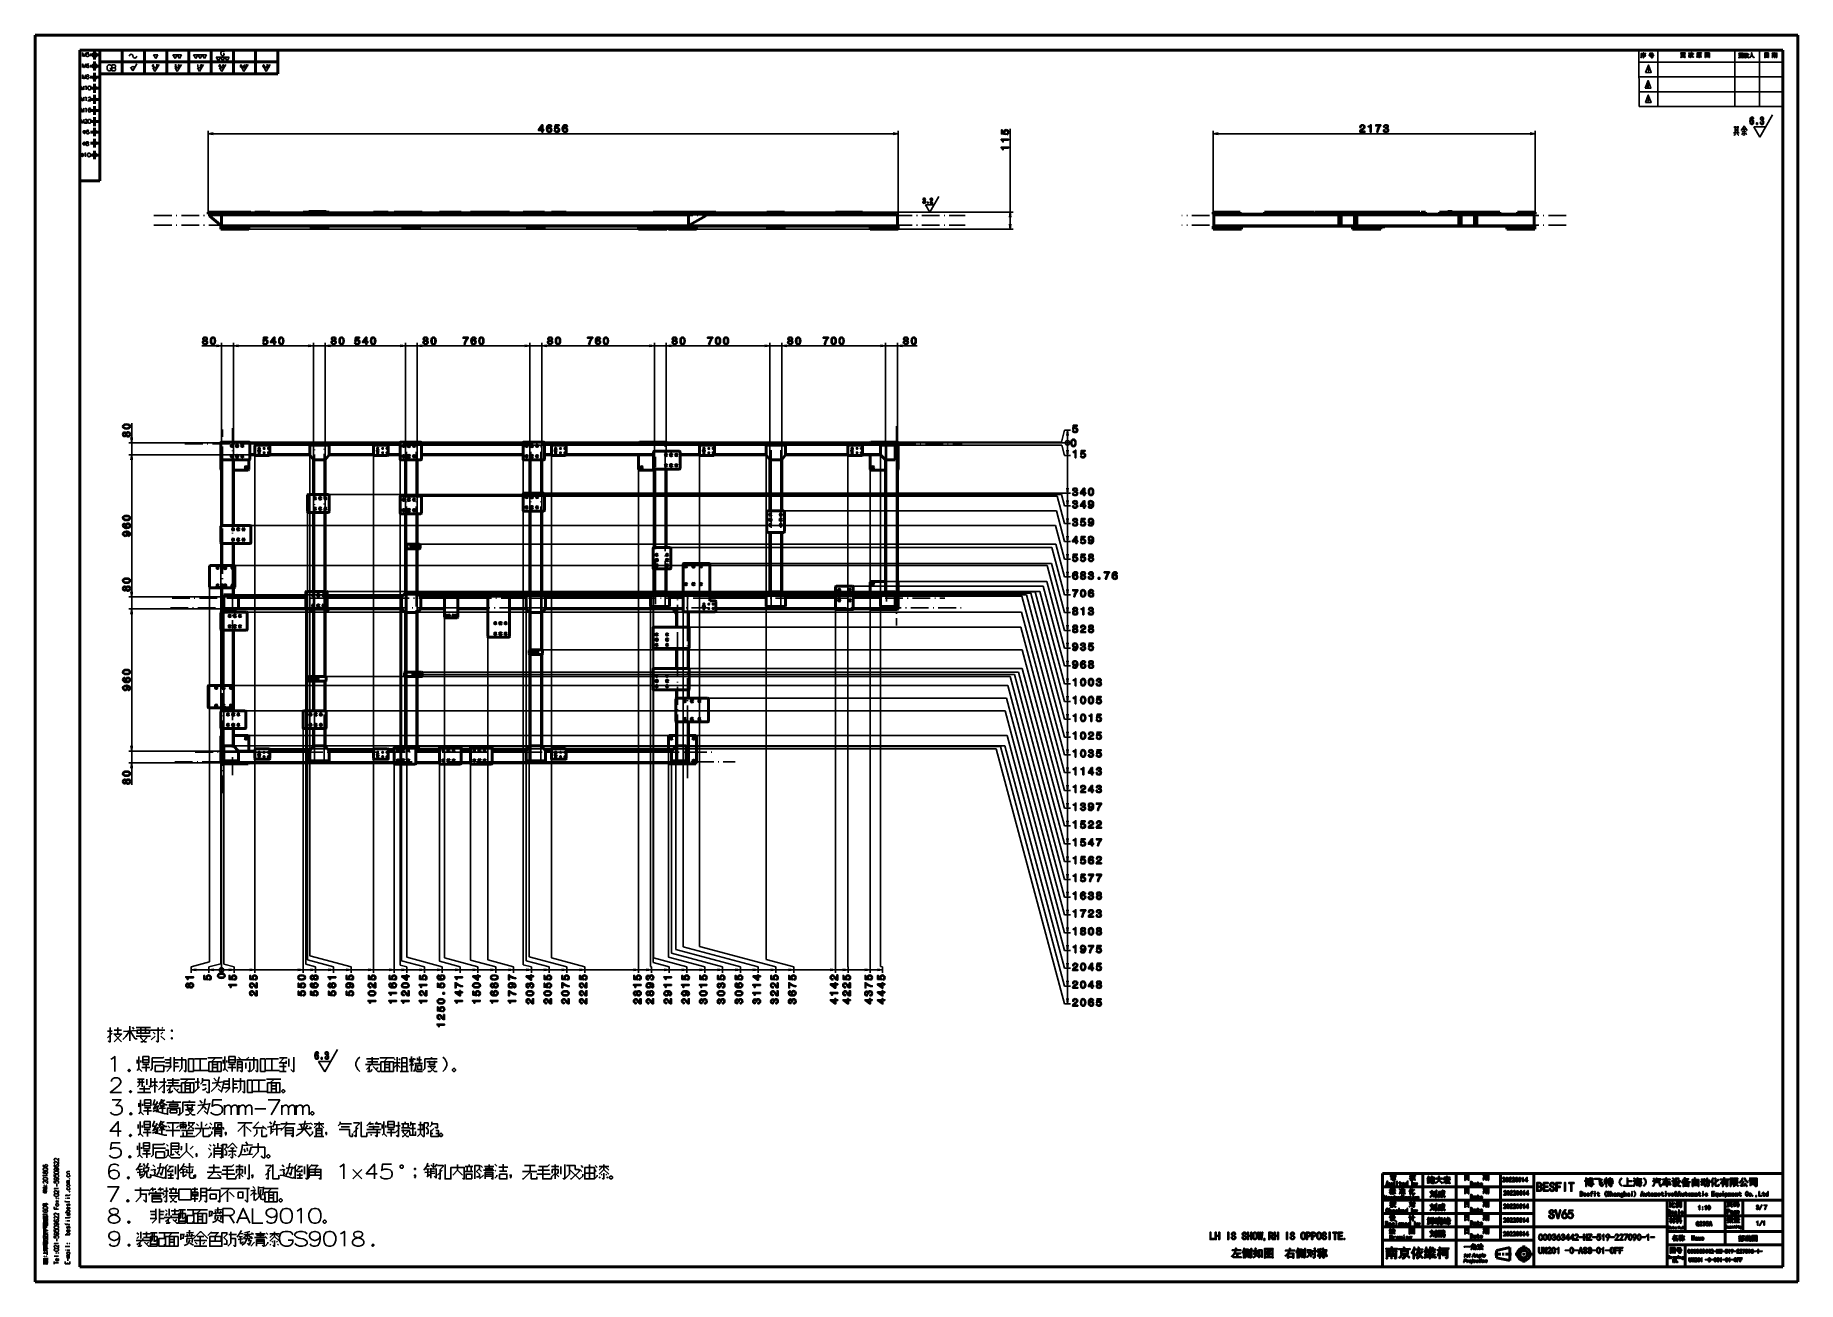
# Model space of a CAD drawing. Extents: x 0 to 1189, y 0 to 841.
import ezdxf

# ---------------------------------------------------------------- set-up
doc = ezdxf.new("R2010")
doc.units = 0
doc.linetypes.add('DASHDOT', pattern=[18.5, 12, -3, 0.5, -3])

msp = doc.modelspace()

# ---------------------------------------------------------------- linework, layer by layer
at = {"color": 7, "lineweight": 50}
for p, q in [((1188.9, 840.9), (-0.1, 840.9)), ((-0.1, -0.1), (-0.1, 840.9)), ((1188.9, -0.1), (1188.9, 840.9)), ((29.9, 9.9), (29.9, 830.9)), ((1178.9, 830.9), (29.9, 830.9)), ((43, 827.6), (37, 827.6)), ((40, 830.6), (40, 824.6)), ((40, 823.1), (40, 817.1)), ((43.6, 814.9), (43.6, 830.9)), ((43.6, 830.9), (43.6, 742.6)), ((43.6, 822.9), (163.6, 822.9)), ((58.6, 814.9), (58.6, 830.9)), ((73.6, 814.9), (73.6, 830.9)), ((88.6, 814.9), (88.6, 830.9)), ((103.6, 814.9), (103.6, 830.9)), ((118.6, 814.9), (118.6, 830.9)), ((133.6, 814.9), (133.6, 830.9)), ((148.6, 814.9), (148.6, 830.9)), ((163.6, 830.9), (163.6, 814.9)), ((1178.9, 9.9), (1178.9, 830.9)), ((43, 820.1), (37, 820.1)), ((43, 812.6), (37, 812.6)), ((40, 815.6), (40, 809.6)), ((163.6, 814.9), (43.6, 814.9)), ((43, 805.1), (37, 805.1)), ((43, 797.6), (37, 797.6)), ((40, 808.1), (40, 802.1)), ((40, 794.6), (40, 800.6)), ((43, 790.1), (37, 790.1)), ((40, 787.1), (40, 793.1)), ((40, 785.6), (40, 779.6)), ((43, 782.6), (37, 782.6)), ((37.1, 775.6), (42.9, 775.6)), ((40, 772.8), (40, 778.4)), ((37.1, 768.1), (42.9, 768.1)), ((40, 765.2), (40, 771)), ((40, 757.3), (40, 762.9)), ((37.1, 760.1), (42.8, 760.1)), ((43.6, 742.6), (29.9, 742.6)), ((116.5, 720.1), (116.5, 721.6)), ((116.5, 721.6), (117, 721.6)), ((116.5, 720.1), (117, 720.1)), ((117, 721.6), (125.1, 721.6)), ((117, 720.1), (125.1, 720.1)), ((117.5, 720.1), (117.5, 719.1)), ((117.5, 719.1), (124.6, 713.1)), ((125.1, 720.1), (125.1, 721.6)), ((125.1, 721.6), (125.6, 721.6)), ((125.1, 720.1), (125.6, 720.1)), ((125.6, 721.6), (141.5, 721.6)), ((125.6, 720.1), (126.3, 720.1)), ((125.6, 713.1), (125.6, 720.1)), ((125.6, 712.8), (125.6, 719.4)), ((125.6, 719.4), (125.6, 712.8)), ((126.3, 720.1), (242.1, 720.1)), ((127.1, 720.1), (127.1, 720.6)), ((127.1, 720.6), (137.1, 720.6)), ((127.1, 720.1), (137.1, 720.1)), ((137.1, 720.1), (137.1, 720.6)), ((141.5, 721.6), (142, 721.6)), ((142, 721.6), (142.5, 721.6)), ((142, 720.1), (142, 721.6)), ((142.5, 721.6), (143, 721.6)), ((143, 721.6), (144.9, 721.6)), ((143, 720.1), (143, 721.6)), ((144.9, 721.6), (145.4, 721.6)), ((145.4, 720.1), (145.4, 721.6)), ((148.1, 720.1), (148.1, 721.6)), ((148.1, 721.6), (148.6, 721.6)), ((148.1, 720.1), (148.6, 720.1)), ((148.6, 721.6), (157.6, 721.6)), ((148.6, 720.1), (157.6, 720.1)), ((157.6, 721.6), (158.1, 721.6)), ((157.6, 720.1), (158.1, 720.1)), ((158.1, 720.1), (158.1, 721.6)), ((180.6, 720.1), (180.6, 721.6)), ((180.6, 721.6), (181.1, 721.6)), ((181.1, 721.6), (195.6, 721.6)), ((184.4, 721.6), (184.4, 721.9)), ((184.4, 721.9), (184.9, 721.9)), ((184.9, 721.9), (195.6, 721.9)), ((185.1, 720.1), (185.1, 720.6)), ((185.1, 720.6), (198.1, 720.6)), ((185.1, 720.1), (198.1, 720.1)), ((195.6, 721.9), (196.1, 721.9)), ((195.6, 721.6), (196.1, 721.6)), ((196.1, 721.6), (196.1, 721.9)), ((196.1, 721.6), (196.4, 721.6)), ((196.1, 720.6), (196.1, 721.6)), ((196.4, 721.6), (196.9, 721.6)), ((196.9, 721.6), (197.7, 721.6)), ((196.9, 720.6), (196.9, 721.6)), ((197.7, 721.6), (198.2, 721.6)), ((198.1, 720.1), (198.1, 720.6)), ((198.2, 720.1), (198.2, 721.6)), ((228.1, 720.1), (228.1, 721.6)), ((228.1, 721.6), (228.6, 721.6)), ((228.1, 720.1), (228.6, 720.1)), ((228.6, 721.6), (237.6, 721.6)), ((228.6, 720.1), (237.6, 720.1)), ((237.6, 721.6), (238.1, 721.6)), ((237.6, 720.1), (238.1, 720.1)), ((238.1, 720.1), (238.1, 721.6)), ((242.1, 720.1), (242.1, 721.6)), ((242.1, 721.6), (242.6, 721.6)), ((242.1, 720.1), (242.6, 720.1)), ((242.6, 721.6), (256.1, 721.6)), ((242.6, 720.1), (256.1, 720.1)), ((256.1, 721.6), (256.6, 721.6)), ((256.1, 720.1), (256.6, 720.1)), ((256.6, 720.1), (256.6, 721.6)), ((256.6, 721.6), (260.5, 721.6)), ((256.6, 720.1), (272.7, 720.1)), ((260.5, 721.6), (261, 721.6)), ((261, 720.1), (261, 721.6)), ((272.7, 720.1), (272.7, 721.6)), ((272.7, 721.6), (273.2, 721.6)), ((272.7, 720.1), (273.2, 720.1)), ((273.2, 721.6), (286.7, 721.6)), ((273.2, 720.1), (286.7, 720.1)), ((286.7, 721.6), (287.2, 721.6)), ((286.7, 720.1), (287.2, 720.1)), ((287.2, 720.1), (287.2, 721.6)), ((287.2, 720.1), (293.6, 720.1)), ((293.6, 720.1), (293.6, 721.6)), ((293.6, 721.6), (294.1, 721.6)), ((293.6, 720.1), (294.1, 720.1)), ((294.1, 721.6), (307.6, 721.6)), ((294.1, 720.1), (307.6, 720.1)), ((307.6, 721.6), (308.1, 721.6)), ((307.6, 720.1), (308.1, 720.1)), ((308.1, 721.6), (319.3, 721.6)), ((308.1, 720.1), (308.1, 721.6)), ((308.1, 720.1), (439.9, 720.1)), ((319.3, 721.6), (319.8, 721.6)), ((319.8, 720.1), (319.8, 721.6)), ((329, 720.1), (329, 721.6)), ((329, 721.6), (329.5, 721.6)), ((329.5, 721.6), (333.1, 721.6)), ((331.1, 720.1), (331.1, 720.6)), ((331.1, 720.6), (344.1, 720.6)), ((331.1, 720.1), (344.1, 720.1)), ((333.1, 720.6), (333.1, 721.6)), ((333.1, 721.6), (333.6, 721.6)), ((333.6, 721.6), (341.6, 721.6)), ((341.6, 721.6), (342.1, 721.6)), ((342.1, 721.6), (343, 721.6)), ((342.1, 720.6), (342.1, 721.6)), ((343, 721.6), (343.5, 721.6)), ((343.5, 720.6), (343.5, 721.6)), ((344.1, 720.1), (344.1, 720.6)), ((348.1, 720.1), (348.1, 721.6)), ((348.1, 721.6), (348.6, 721.6)), ((348.1, 720.1), (348.6, 720.1)), ((348.6, 721.6), (357.6, 721.6)), ((348.6, 720.1), (357.6, 720.1)), ((357.6, 721.6), (358.1, 721.6)), ((357.6, 720.1), (358.1, 720.1)), ((358.1, 720.1), (358.1, 721.6)), ((414.9, 720.1), (414.9, 720.6)), ((414.9, 720.6), (416.7, 720.6)), ((416.7, 721.6), (417.2, 721.6)), ((416.7, 720.1), (416.7, 721.6)), ((417.2, 721.6), (432.1, 721.6)), ((429.1, 720.1), (429.1, 720.6)), ((429.1, 720.6), (439.1, 720.6)), ((429.1, 720.1), (439.1, 720.1)), ((432.1, 720.6), (432.1, 721.6)), ((432.1, 721.6), (432.6, 721.6)), ((432.6, 721.6), (453.5, 721.6)), ((439.1, 720.1), (439.1, 720.6)), ((439.9, 720.1), (453.5, 720.1)), ((440.6, 719.4), (440.6, 720.1)), ((440.6, 719.4), (440.6, 712.8)), ((440.6, 719.4), (440.6, 712.8)), ((452.4, 719.1), (441.6, 713.1)), ((452.4, 720.1), (452.4, 719.1)), ((453.5, 721.6), (454, 721.6)), ((453.5, 720.1), (454, 720.1)), ((454, 720.1), (454, 721.6)), ((454, 721.6), (458.5, 721.6)), ((454, 720.1), (458.5, 720.1)), ((458.5, 721.6), (459, 721.6)), ((458.5, 720.1), (459, 720.1)), ((459, 720.1), (459, 721.6)), ((459, 720.1), (539.8, 720.1)), ((493.1, 720.1), (493.1, 720.6)), ((493.1, 720.6), (506.1, 720.6)), ((493.1, 720.1), (506.1, 720.1)), ((493.4, 720.6), (493.4, 721.6)), ((493.4, 721.6), (493.9, 721.6)), ((493.9, 721.6), (504.9, 721.6)), ((504.9, 721.6), (505.4, 721.6)), ((505.4, 720.6), (505.4, 721.6)), ((506.1, 720.1), (506.1, 720.6)), ((539.8, 720.1), (539.8, 721.6)), ((539.8, 721.6), (540.3, 721.6)), ((539.8, 720.1), (540.3, 720.1)), ((540.3, 721.6), (551.3, 721.6)), ((540.3, 720.1), (551.3, 720.1)), ((551.3, 721.6), (551.8, 721.6)), ((551.3, 720.1), (551.8, 720.1)), ((551.8, 720.1), (551.8, 721.6)), ((551.8, 721.6), (557.6, 721.6)), ((551.8, 720.1), (580.9, 720.1)), ((557.6, 721.6), (558.1, 721.6)), ((558.1, 720.1), (558.1, 721.6)), ((570.1, 720.1), (570.1, 720.6)), ((570.1, 720.6), (580.1, 720.6)), ((570.1, 720.1), (580.1, 720.1)), ((580.1, 720.1), (580.1, 720.6)), ((580.1, 720.1), (580.9, 720.1)), ((581.6, 719.4), (581.6, 712.8)), ((581.6, 719.4), (581.6, 712.8)), ((794.6, 720.1), (794.6, 721.6)), ((794.6, 721.6), (795.1, 721.6)), ((794.6, 720.1), (795.1, 720.1)), ((795.1, 721.6), (806.1, 721.6)), ((795.1, 720.1), (806.1, 720.1)), ((795.1, 719.4), (795.1, 712.8)), ((795.1, 712.8), (795.1, 719.4)), ((795.1, 712.8), (795.1, 719.4)), ((806.1, 721.6), (806.6, 721.6)), ((806.1, 720.1), (806.6, 720.1)), ((806.6, 721.6), (812.3, 721.6)), ((806.6, 720.1), (806.6, 721.6)), ((850.9, 720.1), (806.6, 720.1)), ((812.3, 721.6), (812.8, 721.6)), ((812.8, 720.1), (812.8, 721.6)), ((829.1, 720.1), (829.1, 721.6)), ((829.1, 721.6), (829.6, 721.6)), ((829.6, 721.6), (830, 721.6)), ((830, 720.1), (830, 721.6)), ((830, 721.6), (830.5, 721.6)), ((830.5, 721.6), (841.5, 721.6)), ((841.5, 721.6), (842, 721.6)), ((842, 721.6), (842.5, 721.6)), ((842, 720.1), (842, 721.6)), ((842.5, 721.6), (843, 721.6)), ((843, 720.1), (843, 721.6)), ((843, 721.6), (850.9, 721.6)), ((850.9, 720.1), (850.9, 721.6)), ((850.9, 721.6), (851.4, 721.6)), ((850.9, 720.1), (851.4, 720.1)), ((851.4, 721.6), (862.4, 721.6)), ((851.4, 720.1), (862.4, 720.1)), ((862.4, 721.6), (862.9, 721.6)), ((862.4, 720.1), (862.9, 720.1)), ((862.9, 720.1), (862.9, 721.6)), ((877.9, 720.1), (862.9, 720.1)), ((863.4, 720.1), (863.4, 721.6)), ((863.4, 721.6), (863.9, 721.6)), ((863.9, 721.6), (865.9, 721.6)), ((865.9, 721.6), (866.4, 721.6)), ((866.4, 720.1), (866.4, 721.6)), ((866.4, 721.6), (877.9, 721.6)), ((877.9, 720.1), (877.9, 721.6)), ((877.9, 721.6), (878.4, 721.6)), ((877.9, 720.1), (878.4, 720.1)), ((878.4, 721.6), (892.4, 721.6)), ((878.4, 720.1), (892.4, 720.1)), ((880.9, 720.1), (879.4, 720.1)), ((879.4, 720.1), (879.4, 719.1)), ((880.9, 719.1), (879.4, 719.1)), ((879.4, 719.1), (879.4, 713.1)), ((880.9, 720.1), (880.9, 719.1)), ((880.9, 719.1), (880.9, 713.1)), ((891.4, 720.1), (889.9, 720.1)), ((889.9, 720.1), (889.9, 719.1)), ((891.4, 719.1), (889.9, 719.1)), ((889.9, 719.1), (889.9, 713.1)), ((891.4, 720.1), (891.4, 719.1)), ((891.4, 719.1), (891.4, 713.1)), ((892.4, 721.6), (892.9, 721.6)), ((892.4, 720.1), (892.9, 720.1)), ((892.9, 721.6), (895.4, 721.6)), ((892.9, 720.1), (892.9, 721.6)), ((909.4, 720.1), (892.9, 720.1)), ((895.4, 720.1), (895.4, 721.6)), ((895.4, 721.6), (895.9, 721.6)), ((895.9, 721.6), (906.9, 721.6)), ((897.6, 720.1), (897.6, 720.6)), ((897.6, 720.6), (908.6, 720.6)), ((897.6, 720.1), (908.6, 720.1)), ((906.9, 721.6), (907.4, 721.6)), ((907.4, 720.6), (907.4, 721.6)), ((907.4, 721.6), (909.4, 721.6)), ((908.6, 720.6), (909.4, 720.6)), ((908.6, 720.1), (908.6, 720.6)), ((909.4, 720.1), (909.4, 721.6)), ((909.4, 721.6), (909.9, 721.6)), ((909.4, 720.1), (909.9, 720.1)), ((909.9, 721.6), (920.9, 721.6)), ((909.9, 720.1), (920.9, 720.1)), ((920.9, 721.6), (921.4, 721.6)), ((920.9, 720.1), (921.4, 720.1)), ((921.4, 721.6), (925.8, 721.6)), ((921.4, 720.1), (921.4, 721.6)), ((958.9, 720.1), (921.4, 720.1)), ((925.8, 721.6), (926.3, 721.6)), ((926.3, 720.1), (926.3, 721.6)), ((926.3, 721.6), (933.4, 721.6)), ((933.4, 721.6), (933.9, 721.6)), ((933.9, 720.1), (933.9, 721.6)), ((934.8, 720.1), (934.8, 721.6)), ((934.8, 721.6), (935.3, 721.6)), ((935.3, 721.6), (937.3, 721.6)), ((937.3, 721.6), (937.8, 721.6)), ((937.8, 720.1), (937.8, 721.6)), ((947.3, 721.6), (947.8, 721.6)), ((947.3, 720.1), (947.3, 721.6)), ((947.8, 721.6), (949.8, 721.6)), ((949.8, 720.1), (949.8, 721.6)), ((949.8, 721.6), (950.3, 721.6)), ((950.3, 721.6), (952.3, 721.6)), ((952.3, 721.6), (952.8, 721.6)), ((952.8, 720.4), (952.8, 721.9)), ((952.8, 721.9), (953.3, 721.9)), ((952.8, 720.4), (953.3, 720.4)), ((952.8, 720.1), (952.8, 720.4)), ((953.3, 721.9), (955.3, 721.9)), ((953.3, 720.4), (955.3, 720.4)), ((955.3, 721.9), (955.8, 721.9)), ((955.3, 720.4), (955.8, 720.4)), ((955.8, 720.4), (955.8, 721.9)), ((955.8, 721.6), (958.9, 721.6)), ((958.9, 720.1), (958.9, 721.6)), ((958.9, 721.6), (959.4, 721.6)), ((958.9, 720.1), (959.4, 720.1)), ((959.4, 721.6), (973.4, 721.6)), ((959.4, 720.1), (973.4, 720.1)), ((960.4, 720.1), (960.4, 719.1)), ((961.9, 719.1), (960.4, 719.1)), ((960.4, 719.1), (960.4, 713.1)), ((961.9, 720.1), (961.9, 719.1)), ((961.9, 719.1), (961.9, 713.1)), ((970.9, 720.1), (970.9, 719.1)), ((972.4, 719.1), (970.9, 719.1)), ((970.9, 719.1), (970.9, 713.1)), ((972.4, 720.1), (972.4, 719.1)), ((972.4, 719.1), (972.4, 713.1)), ((973.4, 721.6), (973.9, 721.6)), ((973.4, 720.1), (973.9, 720.1)), ((973.9, 721.6), (975.9, 721.6)), ((973.9, 720.1), (973.9, 721.6)), ((975.9, 720.1), (973.9, 720.1)), ((975.9, 720.1), (975.9, 721.6)), ((975.9, 721.6), (976.4, 721.6)), ((975.9, 720.1), (976.4, 720.1)), ((976.4, 721.6), (987.4, 721.6)), ((976.4, 720.1), (987.4, 720.1)), ((987.4, 721.6), (987.9, 721.6)), ((987.4, 720.1), (987.9, 720.1)), ((987.9, 720.1), (987.9, 721.6)), ((1010.4, 720.1), (987.9, 720.1)), ((999.6, 720.1), (999.6, 720.6)), ((999.6, 720.6), (1009.6, 720.6)), ((999.6, 720.1), (1009.6, 720.1)), ((999.9, 720.6), (999.9, 721.6)), ((999.9, 721.6), (1000.4, 721.6)), ((1000.4, 721.6), (1001.6, 721.6)), ((1001.6, 720.6), (1001.6, 721.6)), ((1001.6, 721.6), (1002.1, 721.6)), ((1002.1, 721.6), (1008.1, 721.6)), ((1008.1, 721.6), (1008.6, 721.6)), ((1008.6, 721.6), (1011.4, 721.6)), ((1008.6, 720.6), (1008.6, 721.6)), ((1009.6, 720.1), (1009.6, 720.6)), ((1010.4, 720.1), (1009.6, 720.1)), ((1010.4, 720.1), (1011.4, 720.1)), ((1011.1, 712.8), (1011.1, 719.4)), ((1011.1, 719.4), (1011.1, 712.8)), ((1011.4, 721.6), (1011.9, 721.6)), ((1011.4, 720.1), (1011.9, 720.1)), ((1011.9, 720.1), (1011.9, 721.6)), ((124.6, 713.1), (125.6, 713.1)), ((125.1, 712.1), (125.6, 712.1)), ((125.1, 710.1), (125.1, 712.1)), ((125.1, 710.1), (125.6, 710.1)), ((125.6, 712.8), (125.6, 713.1)), ((125.6, 712.1), (143.6, 712.1)), ((125.6, 710.1), (125.6, 712.1)), ((125.6, 710.1), (143.6, 710.1)), ((126.3, 712.1), (439.9, 712.1)), ((144.1, 712.1), (143.6, 712.1)), ((143.6, 710.1), (143.6, 712.1)), ((144.1, 710.1), (143.6, 710.1)), ((144.1, 710.1), (144.1, 712.1)), ((185.1, 711.6), (185.1, 712.1)), ((185.1, 711.6), (198.1, 711.6)), ((198.1, 711.6), (198.1, 712.1)), ((247.1, 711.6), (247.1, 712.1)), ((247.1, 711.6), (260.1, 711.6)), ((260.1, 711.6), (260.1, 712.1)), ((331.1, 711.6), (331.1, 712.1)), ((331.1, 711.6), (344.1, 711.6)), ((344.1, 711.6), (344.1, 712.1)), ((407, 710.1), (407, 712.1)), ((407, 710.1), (407.6, 710.1)), ((407.6, 710.1), (407.6, 712.1)), ((407.6, 710.1), (425.6, 710.1)), ((414.9, 711.6), (414.9, 712.1)), ((414.9, 711.6), (427.1, 711.6)), ((425.6, 710.1), (425.6, 711.6)), ((426.1, 710.1), (425.6, 710.1)), ((426.1, 710.1), (426.1, 711.6)), ((427.1, 712.1), (427.6, 712.1)), ((427.1, 710.1), (427.1, 712.1)), ((427.1, 710.1), (427.6, 710.1)), ((427.6, 712.1), (445.6, 712.1)), ((427.6, 710.1), (427.6, 712.1)), ((427.6, 710.1), (445.6, 710.1)), ((441.6, 713.1), (440.6, 713.1)), ((446.1, 712.1), (445.6, 712.1)), ((445.6, 710.1), (445.6, 712.1)), ((446.1, 710.1), (445.6, 710.1)), ((446.1, 712.1), (580.9, 712.1)), ((446.1, 710.1), (446.1, 712.1)), ((493.1, 711.6), (493.1, 712.1)), ((493.1, 711.6), (506.1, 711.6)), ((506.1, 711.6), (506.1, 712.1)), ((563.1, 712.1), (563.6, 712.1)), ((563.1, 710.1), (563.1, 712.1)), ((563.1, 710.1), (563.6, 710.1)), ((563.6, 712.1), (581.6, 712.1)), ((563.6, 710.1), (563.6, 712.1)), ((563.6, 710.1), (581.6, 710.1)), ((582.1, 712.1), (581.6, 712.1)), ((581.6, 710.1), (581.6, 712.1)), ((582.1, 710.1), (581.6, 710.1)), ((582.1, 710.1), (582.1, 712.1)), ((794.6, 712.1), (795.1, 712.1)), ((794.6, 710.1), (794.6, 712.1)), ((794.6, 710.1), (795.1, 710.1)), ((795.1, 712.1), (813.1, 712.1)), ((795.1, 710.1), (795.1, 712.1)), ((795.1, 710.1), (813.1, 710.1)), ((813.1, 712.1), (813.6, 712.1)), ((813.1, 710.1), (813.1, 712.1)), ((813.1, 710.1), (813.6, 710.1)), ((1010.4, 712.1), (813.6, 712.1)), ((813.6, 710.1), (813.6, 712.1)), ((880.9, 713.1), (879.4, 713.1)), ((888.6, 710.1), (888.6, 712.1)), ((888.6, 710.1), (889.1, 710.1)), ((889.1, 710.1), (889.1, 712.1)), ((889.1, 710.1), (907.1, 710.1)), ((891.4, 713.1), (889.9, 713.1)), ((895.6, 711.6), (895.6, 712.1)), ((895.6, 711.6), (896.6, 711.6)), ((896.6, 711.6), (896.6, 712.1)), ((896.6, 711.6), (897.6, 711.6)), ((897.6, 711.6), (897.6, 712.1)), ((897.6, 711.6), (908.6, 711.6)), ((907.1, 710.1), (907.1, 711.6)), ((907.1, 710.1), (907.6, 710.1)), ((907.6, 710.1), (907.6, 711.6)), ((908.6, 711.6), (908.6, 712.1)), ((908.6, 711.6), (909.6, 711.6)), ((909.6, 711.6), (909.6, 712.1)), ((909.6, 711.6), (910.4, 711.6)), ((910.4, 712.1), (910.4, 711.6)), ((961.9, 713.1), (960.4, 713.1)), ((972.4, 713.1), (970.9, 713.1)), ((992.6, 712.1), (993.1, 712.1)), ((992.6, 710.1), (992.6, 712.1)), ((992.6, 710.1), (993.1, 710.1)), ((993.1, 712.1), (1011.1, 712.1)), ((993.1, 710.1), (993.1, 712.1)), ((993.1, 710.1), (1011.1, 710.1)), ((1011.1, 712.1), (1011.6, 712.1)), ((1011.1, 710.1), (1011.1, 712.1)), ((1011.1, 710.1), (1011.6, 710.1)), ((1011.6, 710.1), (1011.6, 712.1)), ((125.1, 565.9), (125.1, 554.9)), ((144.1, 566.4), (125.6, 566.4)), ((144.6, 565.9), (246, 565.9)), ((144.6, 554.9), (144.6, 565.9)), ((148.1, 563.9), (148.1, 557.9)), ((157.6, 564.4), (148.6, 564.4)), ((158.1, 557.9), (158.1, 563.9)), ((198.1, 564.4), (185.1, 564.4)), ((185.1, 564.4), (185.1, 557.9)), ((198.1, 557.9), (198.1, 564.4)), ((228.1, 563.9), (228.1, 557.9)), ((237.6, 564.4), (228.6, 564.4)), ((238.1, 557.9), (238.1, 563.9)), ((246, 565.9), (246, 554.9)), ((260, 566.4), (246.5, 566.4)), ((260.5, 565.9), (329, 565.9)), ((260.5, 554.9), (260.5, 565.9)), ((329, 565.9), (329, 554.9)), ((343, 566.4), (329.5, 566.4)), ((343.5, 565.9), (581.6, 565.9)), ((343.5, 554.9), (343.5, 565.9)), ((348.1, 563.9), (348.1, 557.9)), ((357.6, 564.4), (348.6, 564.4)), ((358.1, 557.9), (358.1, 563.9)), ((407.6, 566.4), (407, 565.9)), ((425.6, 566.4), (407.6, 566.4)), ((417.1, 559.7), (417.1, 548.7)), ((434.4, 560.2), (417.6, 560.2)), ((426.1, 565.9), (425.6, 566.4)), ((434.9, 548.7), (434.9, 559.7)), ((448.1, 563.9), (448.1, 557.9)), ((457.6, 564.4), (448.6, 564.4)), ((458.1, 557.9), (458.1, 563.9)), ((506.1, 564.4), (493.1, 564.4)), ((493.1, 564.4), (493.1, 557.9)), ((506.1, 557.9), (506.1, 564.4)), ((548.1, 563.9), (548.1, 557.9)), ((557.6, 564.4), (548.6, 564.4)), ((558.1, 557.9), (558.1, 563.9)), ((563.6, 566.4), (563.1, 565.9)), ((581.6, 566.4), (563.6, 566.4)), ((580.1, 564.4), (570.1, 564.4)), ((570.1, 564.4), (570.1, 557.9)), ((580.1, 564.4), (580.9, 565.2)), ((580.1, 564.4), (580.9, 565.2)), ((580.1, 554.4), (580.1, 564.4)), ((581.6, 565.9), (580.9, 565.2)), ((581.6, 565.9), (580.9, 565.2)), ((582.1, 565.9), (581.6, 566.4)), ((581.6, 565.9), (581.6, 453.9)), ((582.1, 547.9), (582.1, 565.9)), ((125.1, 554.9), (125.1, 547.9)), ((125.1, 547.9), (125.6, 547.4)), ((125.6, 510.1), (125.6, 554.4)), ((125.6, 554.4), (144.1, 554.4)), ((133.6, 510.1), (133.6, 554.4)), ((133.6, 547.4), (143.6, 547.4)), ((144.1, 547.9), (143.6, 547.4)), ((144.1, 547.9), (144.1, 554.4)), ((144.6, 557.9), (148.1, 557.9)), ((148.6, 557.4), (157.6, 557.4)), ((158.1, 557.9), (185.1, 557.9)), ((185.1, 557.9), (187.6, 554.4)), ((187.6, 531), (187.6, 554.4)), ((187.6, 554.4), (195.6, 554.4)), ((195.6, 554.4), (198.1, 557.9)), ((195.6, 531), (195.6, 554.4)), ((198.1, 557.9), (228.1, 557.9)), ((228.6, 557.4), (237.6, 557.4)), ((238.1, 557.9), (246, 557.9)), ((246.5, 554.4), (260, 554.4)), ((249.6, 530), (249.6, 554.4)), ((257.6, 530), (257.6, 554.4)), ((260.5, 557.9), (329, 557.9)), ((329.5, 554.4), (343, 554.4)), ((331.4, 557.4), (331.9, 556.7)), ((333.6, 531.9), (333.6, 554.4)), ((341.6, 531.9), (341.6, 554.4)), ((343.5, 557.9), (348.1, 557.9)), ((343.5, 557.1), (344.1, 557.9)), ((348.6, 557.4), (357.6, 557.4)), ((358.1, 557.9), (417.1, 557.9)), ((407, 557.9), (407, 547.9)), ((407, 547.9), (407.6, 547.4)), ((407.6, 547.4), (417.6, 547.4)), ((417.6, 495.3), (417.6, 548.2)), ((417.6, 548.2), (434.4, 548.2)), ((424.9, 557.9), (425.8, 557.9)), ((425.6, 557.9), (424.9, 557.9)), ((425.6, 557.2), (425.6, 557.9)), ((425.6, 550.2), (425.6, 551.2)), ((425.6, 495.3), (425.6, 548.2)), ((426.1, 547.9), (425.6, 547.4)), ((426.1, 547.9), (426.1, 548.2)), ((428.3, 557.9), (429.4, 557.9)), ((431.9, 557.9), (432.8, 557.9)), ((434.9, 557.9), (448.1, 557.9)), ((448.6, 557.4), (457.6, 557.4)), ((458.1, 557.9), (493.1, 557.9)), ((493.1, 557.9), (495.6, 554.4)), ((495.6, 520), (495.6, 554.4)), ((495.6, 554.4), (503.6, 554.4)), ((503.6, 554.4), (506.1, 557.9)), ((503.6, 520), (503.6, 554.4)), ((506.1, 557.9), (548.1, 557.9)), ((548.6, 557.4), (557.6, 557.4)), ((558.1, 557.9), (570.1, 557.9)), ((563.1, 557.9), (563.1, 547.9)), ((563.1, 547.9), (563.6, 547.4)), ((563.6, 547.4), (573.6, 547.4)), ((570.1, 557.9), (573.6, 554.4)), ((573.6, 554.4), (573.6, 465.4)), ((573.6, 554.4), (580.1, 554.4)), ((582.1, 547.9), (581.6, 547.4)), ((183.7, 530.5), (183.7, 519.5)), ((197.7, 531), (184.2, 531)), ((195.6, 528), (195.6, 529)), ((198.2, 519.5), (198.2, 530.5)), ((246, 529.5), (246, 518.5)), ((260, 530), (246.5, 530)), ((260.5, 518.5), (260.5, 529.5)), ((329, 531.4), (329, 520.4)), ((343, 531.9), (329.5, 531.9)), ((343.5, 520.4), (343.5, 531.4)), ((184.2, 519), (197.7, 519)), ((187.6, 465.6), (187.6, 519)), ((195.6, 521), (195.6, 522)), ((195.6, 465.6), (195.6, 519)), ((246.5, 518), (260, 518)), ((249.6, 464.4), (249.6, 518)), ((257.6, 497.5), (257.6, 518)), ((329.5, 519.9), (343, 519.9)), ((333.6, 464.4), (333.6, 519.9)), ((341.6, 464.4), (341.6, 519.9)), ((493.4, 519.5), (493.4, 506)), ((504.9, 520), (493.9, 520)), ((495.6, 517.1), (495.6, 517.9)), ((495.6, 513.5), (495.6, 514.5)), ((505.4, 506), (505.4, 519.5)), ((125.1, 509.6), (125.1, 498.6)), ((144.9, 510.1), (125.6, 510.1)), ((133.6, 507.1), (133.6, 508.1)), ((133.6, 500.1), (133.6, 501.1)), ((145.4, 498.6), (145.4, 509.6)), ((145.4, 505.6), (145.4, 504.1)), ((493.9, 505.5), (504.9, 505.5)), ((495.6, 510.1), (495.6, 510.9)), ((495.6, 465.4), (495.6, 505.5)), ((503.6, 465.4), (503.6, 505.5)), ((125.6, 483.1), (125.6, 498.1)), ((125.6, 498.1), (144.9, 498.1)), ((133.6, 483.1), (133.6, 498.1)), ((250.6, 497), (250.6, 495)), ((259.1, 497.5), (251.1, 497.5)), ((251.1, 494.5), (259.1, 494.5)), ((257.6, 464.4), (257.6, 494.5)), ((259.6, 495), (259.6, 497)), ((416.7, 494.8), (416.7, 481.3)), ((428.1, 495.3), (417.2, 495.3)), ((428.7, 481.3), (428.7, 494.8)), ((117.5, 482.6), (117.5, 468.6)), ((134, 483.1), (118, 483.1)), ((123.5, 481.6), (122.4, 481.6)), ((134.5, 468.6), (134.5, 482.6)), ((417.2, 480.8), (428.1, 480.8)), ((417.6, 465.4), (417.6, 480.8)), ((425.6, 465.1), (425.6, 480.8)), ((437, 484.1), (437, 452.4)), ((454.5, 484.6), (437.5, 484.6)), ((455, 459.4), (455, 484.1)), ((118, 468.1), (134, 468.1)), ((123.5, 469.6), (122.4, 469.6)), ((125.6, 451.6), (125.6, 468.1)), ((133.6, 463.4), (133.6, 468.1)), ((182.4, 465.1), (182.4, 454.1)), ((196.4, 465.6), (182.9, 465.6)), ((196.9, 454.1), (196.9, 465.1)), ((249.6, 464.4), (247.1, 461.9)), ((257.6, 464.4), (249.6, 464.4)), ((260.1, 461.9), (257.6, 464.4)), ((333.6, 464.4), (331.1, 461.9)), ((341.6, 464.4), (333.6, 464.4)), ((344.1, 461.9), (341.6, 464.4)), ((417.4, 465.4), (414.9, 461.9)), ((425.4, 465.4), (417.4, 465.4)), ((427.9, 461.9), (425.4, 465.4)), ((438.5, 470.5), (438.5, 470.7)), ((495.6, 465.4), (493.1, 461.9)), ((503.6, 465.4), (495.6, 465.4)), ((506.1, 461.9), (503.6, 465.4)), ((539.8, 468.6), (539.8, 453.9)), ((551.3, 469.1), (540.3, 469.1)), ((551.8, 453.9), (551.8, 468.6)), ((563.6, 472.4), (563.1, 471.9)), ((563.1, 471.9), (563.1, 461.9)), ((573.6, 472.4), (563.6, 472.4)), ((573.6, 465.4), (570.1, 461.9)), ((580.1, 465.4), (573.6, 465.4)), ((580.1, 455.4), (580.1, 465.4)), ((582.1, 471.9), (581.6, 472.4)), ((582.1, 453.9), (582.1, 471.9)), ((127.1, 463.4), (127.1, 452.4)), ((133.6, 463.4), (127.1, 463.4)), ((127.1, 452.4), (133.6, 452.4)), ((137.1, 460.9), (133.6, 463.4)), ((133.6, 452.4), (137.1, 454.9)), ((133.6, 451.6), (133.6, 452.4)), ((135.7, 461.9), (182.4, 461.9)), ((135.7, 453.9), (182.4, 453.9)), ((137.1, 454.9), (137.1, 460.9)), ((182.9, 453.6), (196.4, 453.6)), ((185.4, 453.6), (187.6, 451.4)), ((187.6, 462.6), (187.6, 463.6)), ((187.6, 408.2), (187.6, 453.6)), ((198.1, 453.9), (195.6, 451.4)), ((195.6, 408.2), (195.6, 453.6)), ((196.8, 453.9), (247.1, 453.9)), ((198.1, 461.9), (196.9, 463.1)), ((196.9, 461.9), (247.1, 461.9)), ((247.1, 461.9), (247.1, 453.9)), ((247.1, 453.9), (249.6, 451.4)), ((260.1, 453.9), (257.6, 451.4)), ((260.1, 461.9), (276, 461.9)), ((260.1, 453.9), (260.1, 461.9)), ((260.1, 453.9), (276, 453.9)), ((276, 461.9), (276, 448.4)), ((284.5, 462.4), (276.5, 462.4)), ((285, 461.9), (305.3, 461.9)), ((285, 448.4), (285, 461.9)), ((285, 453.9), (305.3, 453.9)), ((305.3, 461.9), (305.3, 435.2)), ((319.3, 462.4), (305.8, 462.4)), ((319.8, 461.9), (331.1, 461.9)), ((319.8, 435.2), (319.8, 461.9)), ((319.8, 453.9), (331.1, 453.9)), ((331.1, 461.9), (331.1, 453.9)), ((331.1, 453.9), (333.6, 451.4)), ((344.1, 453.9), (341.6, 451.4)), ((344.1, 461.9), (414.9, 461.9)), ((344.1, 453.9), (344.1, 461.9)), ((344.1, 453.9), (437, 453.9)), ((414.9, 461.9), (414.9, 455.4)), ((414.9, 455.4), (427.9, 455.4)), ((427.9, 461.9), (437, 461.9)), ((427.9, 455.4), (427.9, 461.9)), ((430, 453.9), (432.4, 450.6)), ((432.6, 441.6), (432.6, 453.9)), ((432.6, 453.9), (433.3, 453.9)), ((437, 453.9), (433.3, 453.9)), ((437.5, 451.9), (458.5, 451.9)), ((440.6, 441.6), (440.6, 451.9)), ((440.6, 450.8), (441.3, 451.9)), ((450.9, 453.9), (451, 453.9)), ((455, 461.9), (493.1, 461.9)), ((455, 459.4), (458.5, 459.4)), ((459, 458.9), (459, 452.4)), ((459, 453.9), (539.8, 453.9)), ((493.1, 461.9), (493.1, 455.4)), ((493.1, 455.4), (506.1, 455.4)), ((506.1, 461.9), (539.8, 461.9)), ((506.1, 455.4), (506.1, 461.9)), ((540.3, 453.4), (551.3, 453.4)), ((551.8, 461.9), (570.1, 461.9)), ((551.8, 453.9), (581.6, 453.9)), ((563.1, 453.9), (563.6, 453.4)), ((563.6, 453.4), (581.6, 453.4)), ((570.1, 461.9), (570.1, 455.4)), ((570.1, 455.4), (580.1, 455.4)), ((580.1, 455.4), (580.9, 454.6)), ((580.1, 455.4), (580.9, 454.6)), ((581.6, 453.9), (580.9, 454.6)), ((581.6, 453.9), (580.9, 454.6)), ((582.1, 453.9), (581.6, 453.4)), ((125.1, 451.1), (125.1, 440.1)), ((142.5, 451.6), (125.6, 451.6)), ((143, 440.1), (143, 451.1)), ((249.6, 411.2), (249.6, 451.4)), ((249.6, 451.4), (257.6, 451.4)), ((257.6, 411.2), (257.6, 451.4)), ((276.5, 447.9), (284.5, 447.9)), ((313.3, 444.5), (313.3, 443.9)), ((333.6, 426.2), (333.6, 451.4)), ((333.6, 451.4), (341.6, 451.4)), ((341.6, 426.2), (341.6, 451.4)), ((416.7, 441.1), (416.7, 427.6)), ((440.6, 441.6), (417.2, 441.6)), ((432.4, 450.6), (432.6, 450.6)), ((441.1, 427.6), (441.1, 441.1)), ((125.6, 402.1), (125.6, 439.6)), ((125.6, 439.6), (142.5, 439.6)), ((133.6, 385.1), (133.6, 439.6)), ((305.8, 434.7), (319.3, 434.7)), ((313.3, 436.9), (313.2, 436.9)), ((313.3, 437.5), (313.3, 436.9)), ((426.8, 433.1), (425.6, 433.1)), ((333.1, 425.7), (333.1, 423.7)), ((341.6, 426.2), (333.6, 426.2)), ((333.6, 361.4), (333.6, 423.2)), ((333.6, 423.2), (341.6, 423.2)), ((341.6, 361.4), (341.6, 423.2)), ((342.1, 423.7), (342.1, 425.7)), ((417.2, 427.1), (440.6, 427.1)), ((432.6, 413.7), (432.6, 427.1)), ((440.6, 413.7), (440.6, 427.1)), ((184.4, 407.7), (184.4, 405.7)), ((195.6, 408.2), (184.9, 408.2)), ((184.9, 405.2), (195.6, 405.2)), ((187.6, 406.4), (187.6, 407)), ((187.6, 385.1), (187.6, 405.2)), ((195.6, 385.1), (195.6, 405.2)), ((196.1, 405.7), (196.1, 407.7)), ((249.1, 410.7), (249.1, 408.7)), ((260.5, 411.2), (249.6, 411.2)), ((249.6, 361.1), (249.6, 408.2)), ((249.6, 408.2), (260.5, 408.2)), ((257.6, 409.7), (257.6, 409.7)), ((257.6, 357.9), (257.6, 408.2)), ((261, 408.7), (261, 410.7)), ((416.7, 413.2), (416.7, 399.7)), ((440.6, 413.7), (417.2, 413.7)), ((426.5, 404.7), (425.8, 404.7)), ((441.1, 399.7), (441.1, 413.2)), ((116.5, 401.6), (116.5, 387.6)), ((133, 402.1), (117, 402.1)), ((122.5, 400.6), (121.4, 400.6)), ((133.5, 387.6), (133.5, 401.6)), ((417.2, 399.2), (440.6, 399.2)), ((432.1, 393.1), (432.1, 378.1)), ((432.6, 393.6), (432.6, 399.2)), ((453.5, 393.6), (432.6, 393.6)), ((440.6, 393.6), (440.6, 399.2)), ((454, 378.1), (454, 393.1)), ((117, 387.1), (133, 387.1)), ((122.5, 388.6), (121.4, 388.6)), ((125.1, 384.6), (125.1, 373.6)), ((125.6, 385.1), (125.6, 387.1)), ((141.5, 385.1), (125.6, 385.1)), ((133.6, 382), (133.6, 383.2)), ((142, 373.6), (142, 384.6)), ((180.6, 384.6), (180.6, 373.6)), ((195.6, 385.1), (181.1, 385.1)), ((196.1, 373.6), (196.1, 384.6)), ((442.6, 391.1), (443.3, 391.1)), ((447.9, 391.1), (448, 391.1)), ((125.6, 349.9), (125.6, 373.1)), ((125.6, 373.1), (141.5, 373.1)), ((133.6, 375), (133.6, 376.2)), ((133.6, 361.4), (133.6, 373.1)), ((181.1, 373.1), (195.6, 373.1)), ((187.6, 361.4), (187.6, 373.1)), ((195.6, 361.4), (195.6, 373.1)), ((432.6, 361.4), (432.6, 377.6)), ((432.6, 377.6), (453.5, 377.6)), ((440.6, 349.9), (440.6, 377.6)), ((442.6, 380.1), (443.3, 380.1)), ((447.9, 380.1), (448, 380.1)), ((125.6, 368.4), (125.1, 367.9)), ((125.1, 367.9), (125.1, 349.9)), ((127.1, 361.4), (127.1, 351.4)), ((133.6, 361.4), (127.1, 361.4)), ((143.6, 368.4), (133.6, 368.4)), ((137.1, 357.9), (133.6, 361.4)), ((137.1, 357.9), (148.1, 357.9)), ((137.1, 351.4), (137.1, 357.9)), ((144.1, 367.9), (143.6, 368.4)), ((144.1, 357.9), (144.1, 367.9)), ((148.1, 358.9), (148.1, 352.9)), ((157.6, 359.4), (148.6, 359.4)), ((158.1, 352.9), (158.1, 358.9)), ((158.1, 357.9), (185.1, 357.9)), ((187.6, 361.4), (185.1, 357.9)), ((185.1, 357.9), (185.1, 351.4)), ((195.6, 361.4), (187.6, 361.4)), ((198.1, 357.9), (195.6, 361.4)), ((198.1, 357.9), (228.1, 357.9)), ((198.1, 351.4), (198.1, 357.9)), ((228.1, 358.9), (228.1, 352.9)), ((237.6, 359.4), (228.6, 359.4)), ((238.1, 352.9), (238.1, 358.9)), ((238.1, 357.9), (242.1, 357.9)), ((242.1, 360.6), (242.1, 349.6)), ((256.1, 361.1), (242.6, 361.1)), ((248, 359.2), (247.5, 358.5)), ((249.6, 361.4), (249.3, 361.1)), ((256.6, 349.6), (256.6, 360.6)), ((256.9, 357.9), (256.6, 357.9)), ((257.6, 357.9), (256.9, 357.9)), ((260.1, 357.9), (257.6, 361.4)), ((257.6, 357.9), (272.7, 357.9)), ((272.7, 360.6), (272.7, 349.6)), ((286.7, 361.1), (273.2, 361.1)), ((287.2, 349.6), (287.2, 360.6)), ((287.2, 357.9), (293.6, 357.9)), ((293.6, 360.6), (293.6, 349.6)), ((307.6, 361.1), (294.1, 361.1)), ((308.1, 349.6), (308.1, 360.6)), ((308.1, 357.9), (331.1, 357.9)), ((333.6, 361.4), (331.1, 357.9)), ((331.1, 357.9), (331.1, 351.4)), ((341.6, 361.4), (333.6, 361.4)), ((344.1, 357.9), (341.6, 361.4)), ((344.1, 357.9), (348.1, 357.9)), ((344.1, 351.4), (344.1, 357.9)), ((348.1, 358.9), (348.1, 352.9)), ((357.6, 359.4), (348.6, 359.4)), ((358.1, 352.9), (358.1, 358.9)), ((358.1, 357.9), (429.1, 357.9)), ((427.6, 368.4), (427.1, 367.9)), ((427.1, 367.9), (427.1, 357.9)), ((432.6, 368.4), (427.6, 368.4)), ((432.6, 361.4), (429.1, 357.9)), ((429.1, 357.9), (429.1, 351.4)), ((439.1, 361.4), (432.6, 361.4)), ((439.1, 351.4), (439.1, 361.4)), ((445.6, 368.4), (440.6, 368.4)), ((446.1, 367.9), (445.6, 368.4)), ((446.1, 349.9), (446.1, 367.9)), ((125.1, 349.9), (125.6, 349.4)), ((125.6, 349.9), (126.3, 350.6)), ((125.6, 349.9), (126.3, 350.6)), ((125.6, 349.9), (242.1, 349.9)), ((125.6, 349.4), (143.6, 349.4)), ((126.3, 350.6), (127.1, 351.4)), ((127.1, 351.4), (126.3, 350.6)), ((127.1, 351.4), (137.1, 351.4)), ((144.1, 349.9), (143.6, 349.4)), ((148.6, 352.4), (157.6, 352.4)), ((185.1, 351.4), (198.1, 351.4)), ((228.6, 352.4), (237.6, 352.4)), ((242.6, 349.1), (256.1, 349.1)), ((256.6, 349.9), (272.7, 349.9)), ((273.2, 349.1), (286.7, 349.1)), ((287.2, 349.9), (293.6, 349.9)), ((294.1, 349.1), (307.6, 349.1)), ((308.1, 349.9), (440.6, 349.9)), ((331.1, 351.4), (344.1, 351.4)), ((348.6, 352.4), (357.6, 352.4)), ((427.1, 349.9), (427.6, 349.4)), ((427.6, 349.4), (445.6, 349.4)), ((429.1, 351.4), (439.1, 351.4)), ((439.1, 351.4), (439.9, 350.6)), ((439.1, 351.4), (439.9, 350.6)), ((440.6, 349.9), (439.9, 350.6)), ((440.6, 349.9), (439.9, 350.6)), ((446.1, 349.9), (445.6, 349.4)), ((1178.9, 72.9), (908.9, 72.9)), ((908.9, 9.9), (908.9, 72.9)), ((935.9, 72.9), (935.9, 27.9)), ((958.4, 9.9), (958.4, 72.9)), ((988.4, 72.9), (988.4, 27.9)), ((1010.9, 9.9), (1010.9, 72.9)), ((1178.9, 72.9), (1178.9, 9.9)), ((1010.9, 63.9), (908.9, 63.9)), ((1178.9, 54.9), (908.9, 54.9)), ((1100.9, 54.9), (1100.9, 9.9)), ((1112.9, 33.9), (1112.9, 54.9)), ((1139.9, 33.9), (1139.9, 54.9)), ((1151.9, 33.9), (1151.9, 54.9)), ((1010.9, 45.9), (908.9, 45.9)), ((1100.9, 36.9), (908.9, 36.9)), ((1100.9, 44.4), (1178.9, 44.4)), ((1010.9, 27.9), (908.9, 27.9)), ((1004.1, 20.2), (1004.1, 24.3)), ((1178.9, 33.9), (1100.9, 33.9)), ((1178.9, 24.9), (1100.9, 24.9)), ((1112.9, 9.9), (1112.9, 24.9)), ((1139.9, 33.9), (1139.9, 24.9)), ((984.6, 18.6), (988.7, 18.6)), ((985.8, 21.1), (994.7, 23)), ((985.8, 16.1), (985.8, 21.1)), ((985.8, 16.1), (994.7, 14.2)), ((989.6, 18.6), (990.9, 18.6)), ((991.8, 18.6), (995.9, 18.6)), ((994.7, 14.2), (994.7, 23)), ((998.4, 18.6), (1002.5, 18.6)), ((1003.5, 18.6), (1004.7, 18.6)), ((1004.1, 18), (1004.1, 19.2)), ((1004.1, 12.9), (1004.1, 17)), ((1005.7, 18.6), (1009.8, 18.6)), ((1178.9, 9.9), (29.9, 9.9)), ((908.9, 9.9), (1178.9, 9.9)), ((1188.9, -0.1), (-0.1, -0.1))]:
    msp.add_line(p, q, dxfattribs=at)
at = {"color": 7, "lineweight": 25}
for p, q in [((38.7, 826.4), (38.7, 828.9)), ((38.7, 828.9), (41.2, 828.9)), ((38.7, 826.4), (41.2, 826.4)), ((38.7, 821.4), (41.2, 821.4)), ((38.7, 818.9), (38.7, 821.4)), ((41.2, 826.4), (41.2, 828.9)), ((41.2, 818.9), (41.2, 821.4)), ((65.8, 816.8), (68.5, 821.6)), ((79.8, 827.8), (82.7, 827.8)), ((81.3, 825.3), (79.8, 827.8)), ((80.7, 816.4), (83.5, 821.2)), ((81.3, 825.3), (82.7, 827.8)), ((92.8, 827.8), (98.6, 827.8)), ((94.3, 825.3), (92.8, 827.8)), ((94.3, 825.3), (95.7, 827.8)), ((97.2, 825.3), (95.7, 827.8)), ((95.7, 816.4), (98.5, 821.2)), ((97.2, 825.3), (98.6, 827.8)), ((106.8, 827.8), (115.5, 827.8)), ((108.3, 825.3), (106.8, 827.8)), ((108.3, 825.3), (109.7, 827.8)), ((111.2, 825.3), (109.7, 827.8)), ((110.7, 816.4), (113.5, 821.2)), ((111.2, 825.3), (112.6, 827.8)), ((114.1, 825.3), (112.6, 827.8)), ((114.1, 825.3), (115.5, 827.8)), ((123.5, 823.6), (122, 826.1)), ((122, 826.1), (130.7, 826.1)), ((123.5, 823.6), (124.9, 826.1)), ((126.4, 823.6), (124.9, 826.1)), ((125.7, 816.4), (128.5, 821.2)), ((126.4, 823.6), (127.8, 826.1)), ((129.3, 823.6), (127.8, 826.1)), ((129.3, 823.6), (130.7, 826.1)), ((140.7, 816.4), (143.5, 821.2)), ((155.7, 816.4), (158.5, 821.2)), ((1178.9, 830.9), (1081.8, 830.9)), ((1081.8, 830.9), (1081.9, 792.8)), ((1081.9, 822.8), (1178.9, 822.8)), ((1094.5, 830.9), (1094.5, 792.8)), ((1146.5, 792.5), (1146.5, 830.9)), ((1163.2, 792.8), (1163.2, 830.9)), ((1178.9, 792.8), (1178.9, 830.9)), ((38.5, 811.7), (40, 814.2)), ((38.5, 811.7), (41.4, 811.7)), ((38.7, 818.9), (41.2, 818.9)), ((41.4, 811.7), (40, 814.2)), ((65.8, 816.8), (64.3, 819.3)), ((80.7, 816.4), (79.3, 818.9)), ((79.3, 818.9), (82.2, 818.9)), ((95.7, 816.4), (94.3, 818.9)), ((94.3, 818.9), (97.2, 818.9)), ((110.7, 816.4), (109.3, 818.9)), ((109.3, 818.9), (112.2, 818.9)), ((125.7, 816.4), (124.3, 818.9)), ((124.3, 818.9), (127.2, 818.9)), ((140.7, 816.4), (139.3, 818.9)), ((139.3, 818.9), (142.2, 818.9)), ((155.7, 816.4), (154.3, 818.9)), ((154.3, 818.9), (157.2, 818.9)), ((1081.9, 812.8), (1178.9, 812.8)), ((38.8, 804), (41.2, 806.4)), ((38.9, 806.2), (41.1, 804)), ((39.1, 798.5), (40.9, 796.7)), ((39.1, 796.7), (40.9, 798.5)), ((1081.9, 802.8), (1178.9, 802.8)), ((1081.9, 792.8), (1178.9, 792.8)), ((1163.3, 772.2), (1172, 787.2)), ((41.2, 783), (38.8, 783)), ((38.8, 783), (40.7, 781.6)), ((38.8, 775.6), (40, 776.8)), ((40, 783.9), (39.2, 781.6)), ((39.2, 781.6), (41.2, 783)), ((40.7, 781.6), (40, 783.9)), ((41.2, 775.6), (40, 774.4)), ((116.5, 721.6), (116.5, 776.5)), ((116.5, 774.5), (582.1, 774.5)), ((582.1, 712.1), (582.1, 776.5)), ((657.6, 710.1), (657.6, 777.7)), ((794.6, 712.1), (794.6, 776.5)), ((794.6, 774.5), (1011.9, 774.5)), ((1011.9, 721.6), (1011.9, 776.5)), ((1163.3, 772.2), (1159.3, 779.2)), ((1159.3, 779.2), (1167.3, 779.2)), ((40, 769.3), (38.9, 767.5)), ((38.9, 767.5), (41, 767.5)), ((40, 769.3), (41, 767.5)), ((603.4, 721.6), (600.6, 726.5)), ((600.6, 726.5), (606.2, 726.5)), ((603.4, 721.6), (609.5, 732.1)), ((117, 720.1), (117, 721.6)), ((125.6, 720.1), (125.6, 721.6)), ((125.6, 719.4), (440.6, 719.4)), ((141.5, 721.6), (659.6, 721.6)), ((141.5, 720.1), (141.5, 721.6)), ((142.5, 720.1), (142.5, 721.6)), ((144.9, 720.1), (144.9, 721.6)), ((148.6, 720.1), (148.6, 721.6)), ((157.6, 720.1), (157.6, 721.6)), ((181.1, 720.1), (181.1, 721.6)), ((184.9, 721.6), (184.9, 721.9)), ((195.6, 721.6), (195.6, 721.9)), ((195.6, 720.6), (195.6, 721.6)), ((196.4, 720.6), (196.4, 721.6)), ((197.7, 720.6), (197.7, 721.6)), ((228.6, 720.1), (228.6, 721.6)), ((237.6, 720.1), (237.6, 721.6)), ((242.6, 720.1), (242.6, 721.6)), ((256.1, 720.1), (256.1, 721.6)), ((260.5, 720.1), (260.5, 721.6)), ((273.2, 720.1), (273.2, 721.6)), ((286.7, 720.1), (286.7, 721.6)), ((294.1, 720.1), (294.1, 721.6)), ((307.6, 720.1), (307.6, 721.6)), ((319.3, 720.1), (319.3, 721.6)), ((329.5, 720.1), (329.5, 721.6)), ((333.6, 720.6), (333.6, 721.6)), ((341.6, 720.6), (341.6, 721.6)), ((343, 720.6), (343, 721.6)), ((348.6, 720.1), (348.6, 721.6)), ((357.6, 720.1), (357.6, 721.6)), ((417.2, 720.1), (417.2, 721.6)), ((432.6, 720.6), (432.6, 721.6)), ((452.4, 719.4), (581.6, 719.4)), ((453.5, 720.1), (453.5, 721.6)), ((458.5, 720.1), (458.5, 721.6)), ((493.9, 720.6), (493.9, 721.6)), ((504.9, 720.6), (504.9, 721.6)), ((540.3, 720.1), (540.3, 721.6)), ((551.3, 720.1), (551.3, 721.6)), ((557.6, 720.1), (557.6, 721.6)), ((795.1, 720.1), (795.1, 721.6)), ((879.4, 719.4), (795.1, 719.4)), ((806.1, 720.1), (806.1, 721.6)), ((812.3, 720.1), (812.3, 721.6)), ((829.6, 720.1), (829.6, 721.6)), ((830.5, 720.1), (830.5, 721.6)), ((841.5, 720.1), (841.5, 721.6)), ((842.5, 720.1), (842.5, 721.6)), ((851.4, 720.1), (851.4, 721.6)), ((862.4, 720.1), (862.4, 721.6)), ((863.9, 720.1), (863.9, 721.6)), ((865.9, 720.1), (865.9, 721.6)), ((878.4, 720.1), (878.4, 721.6)), ((889.9, 719.4), (880.9, 719.4)), ((960.4, 719.4), (891.4, 719.4)), ((892.4, 720.1), (892.4, 721.6)), ((895.9, 720.1), (895.9, 721.6)), ((906.9, 720.6), (906.9, 721.6)), ((909.9, 720.1), (909.9, 721.6)), ((920.9, 720.1), (920.9, 721.6)), ((925.8, 720.1), (925.8, 721.6)), ((933.4, 720.1), (933.4, 721.6)), ((935.3, 720.1), (935.3, 721.6)), ((937.3, 720.1), (937.3, 721.6)), ((947.8, 720.1), (947.8, 721.6)), ((950.3, 720.1), (950.3, 721.6)), ((952.3, 720.1), (952.3, 721.6)), ((953.3, 720.4), (953.3, 721.9)), ((955.3, 720.4), (955.3, 721.9)), ((959.4, 720.1), (959.4, 721.6)), ((970.9, 719.4), (961.9, 719.4)), ((1011.1, 719.4), (972.4, 719.4)), ((973.4, 720.1), (973.4, 721.6)), ((976.4, 720.1), (976.4, 721.6)), ((987.4, 720.1), (987.4, 721.6)), ((1000.4, 720.6), (1000.4, 721.6)), ((1002.1, 720.6), (1002.1, 721.6)), ((1008.1, 720.6), (1008.1, 721.6)), ((1011.4, 720.1), (1011.4, 721.6)), ((125.6, 712.8), (440.6, 712.8)), ((143.6, 710.1), (659.6, 710.1)), ((440.6, 712.8), (581.6, 712.8)), ((1011.1, 712.8), (795.1, 712.8)), ((112.3, 631.3), (140.1, 631.3)), ((125.6, 554.4), (125.6, 633.3)), ((133.6, 554.4), (133.6, 633.3)), ((133.6, 554.4), (133.6, 633.3)), ((133.6, 631.3), (187.6, 631.3)), ((181.1, 631.3), (208.8, 631.3)), ((187.6, 453.6), (187.6, 633.3)), ((187.6, 453.6), (187.6, 633.3)), ((195.6, 453.6), (195.6, 633.3)), ((195.6, 453.6), (195.6, 633.3)), ((195.6, 631.3), (249.6, 631.3)), ((243.1, 631.3), (270.8, 631.3)), ((249.6, 451.4), (249.6, 633.3)), ((249.6, 451.4), (249.6, 633.3)), ((257.6, 451.4), (257.6, 633.3)), ((257.6, 451.4), (257.6, 633.3)), ((257.6, 631.3), (333.6, 631.3)), ((327.1, 631.3), (354.8, 631.3)), ((333.6, 451.4), (333.6, 633.3)), ((333.6, 451.4), (333.6, 633.3)), ((341.6, 451.4), (341.6, 633.3)), ((341.6, 451.4), (341.6, 633.3)), ((341.6, 631.3), (417.6, 631.3)), ((411.1, 631.3), (438.8, 631.3)), ((417.6, 548.2), (417.6, 633.3)), ((417.6, 548.2), (417.6, 633.3)), ((425.6, 557.9), (425.6, 633.3)), ((425.6, 557.9), (425.6, 633.3)), ((425.6, 631.3), (495.6, 631.3)), ((489.1, 631.3), (516.8, 631.3)), ((495.6, 554.4), (495.6, 633.3)), ((495.6, 554.4), (495.6, 633.3)), ((503.6, 554.4), (503.6, 633.3)), ((503.6, 554.4), (503.6, 633.3)), ((503.6, 631.3), (573.6, 631.3)), ((567.1, 631.3), (594.8, 631.3)), ((573.6, 554.4), (573.6, 633.3)), ((573.6, 554.4), (573.6, 633.3)), ((581.6, 565.9), (581.6, 633.3)), ((65, 551.4), (65, 579.1)), ((692.2, 566.4), (694.3, 574.4)), ((694.3, 574.4), (698.3, 574.4)), ((696.3, 565.9), (696.3, 574.4)), ((144.6, 565.9), (63, 565.9)), ((144.1, 566.4), (692.2, 566.4)), ((144.6, 565.2), (246, 565.2)), ((157.6, 564.4), (692.4, 564.4)), ((260.5, 565.2), (329, 565.2)), ((343.5, 565.2), (580.9, 565.2)), ((580.9, 565.2), (580.9, 454.6)), ((581.6, 565.9), (698.3, 565.9)), ((581.6, 565.9), (698.3, 565.9)), ((581.6, 565.9), (698.3, 565.9)), ((581.6, 565.9), (698.3, 565.9)), ((581.6, 565.9), (698.3, 565.9)), ((581.6, 565.9), (698.3, 565.9)), ((581.6, 565.9), (698.3, 565.9)), ((581.6, 565.9), (698.3, 565.9)), ((581.6, 565.9), (698.3, 565.9)), ((581.6, 565.9), (698.3, 565.9)), ((581.6, 565.9), (698.3, 565.9)), ((581.6, 565.9), (698.3, 565.9)), ((581.6, 565.9), (698.3, 565.9)), ((581.6, 565.9), (698.3, 565.9)), ((581.6, 565.9), (698.3, 565.9)), ((581.6, 565.9), (698.3, 565.9)), ((581.6, 565.9), (698.3, 565.9)), ((581.6, 565.9), (698.3, 565.9)), ((581.6, 565.9), (698.3, 565.9)), ((581.6, 565.9), (698.3, 565.9)), ((581.6, 565.9), (698.3, 565.9)), ((581.6, 565.9), (698.3, 565.9)), ((581.6, 565.9), (698.3, 565.9)), ((581.6, 565.9), (698.3, 565.9)), ((581.6, 565.9), (698.3, 565.9)), ((581.6, 565.9), (698.3, 565.9)), ((581.6, 565.9), (698.3, 565.9)), ((581.6, 565.9), (698.3, 565.9)), ((581.6, 565.9), (698.3, 565.9)), ((581.6, 565.9), (698.3, 565.9)), ((581.6, 565.9), (698.3, 565.9)), ((581.6, 565.9), (698.3, 565.9)), ((692.4, 564.4), (694.3, 557.4)), ((696.3, 557.4), (696.3, 565.9)), ((696.3, 523.4), (696.3, 565.9)), ((696.3, 511.4), (696.3, 565.9)), ((696.3, 531.9), (696.3, 565.9)), ((696.3, 487.4), (696.3, 565.9)), ((696.3, 499.4), (696.3, 565.9)), ((696.3, 475.4), (696.3, 565.9)), ((696.3, 463.4), (696.3, 565.9)), ((696.3, 439.4), (696.3, 565.9)), ((696.3, 451.4), (696.3, 565.9)), ((696.3, 367.4), (696.3, 565.9)), ((696.3, 403.4), (696.3, 565.9)), ((696.3, 379.4), (696.3, 565.9)), ((696.3, 415.4), (696.3, 565.9)), ((696.3, 427.4), (696.3, 565.9)), ((696.3, 343.4), (696.3, 565.9)), ((696.3, 355.4), (696.3, 565.9)), ((696.3, 331.4), (696.3, 565.9)), ((696.3, 391.4), (696.3, 565.9)), ((696.3, 319.4), (696.3, 565.9)), ((696.3, 283.4), (696.3, 565.9)), ((696.3, 295.4), (696.3, 565.9)), ((696.3, 307.4), (696.3, 565.9)), ((696.3, 271.4), (696.3, 565.9)), ((696.3, 259.4), (696.3, 565.9)), ((696.3, 235.4), (696.3, 565.9)), ((696.3, 247.4), (696.3, 565.9)), ((696.3, 223.4), (696.3, 565.9)), ((696.3, 211.4), (696.3, 565.9)), ((696.3, 187.4), (696.3, 565.9)), ((696.3, 199.4), (696.3, 565.9)), ((144.6, 557.9), (63, 557.9)), ((144.6, 557.9), (63, 557.9)), ((65, 461.9), (65, 557.9)), ((125.1, 554.9), (125.1, 214.5)), ((126.3, 510.1), (126.3, 554.4)), ((132.9, 556.5), (132.9, 557.3)), ((132.9, 510.1), (132.9, 554.4)), ((144.6, 558.6), (148.1, 558.6)), ((148.1, 557.9), (148.1, 208.3)), ((158.1, 558.6), (185.1, 558.6)), ((185.1, 557.9), (185.1, 219.8)), ((188.3, 531), (188.3, 554.4)), ((194.9, 531), (194.9, 554.4)), ((198.1, 558.6), (228.1, 558.6)), ((228.1, 557.9), (228.1, 208.3)), ((238.1, 558.6), (246, 558.6)), ((246, 554.9), (246, 213.6)), ((250.3, 530), (250.3, 554.4)), ((256.9, 530), (256.9, 554.4)), ((260.5, 558.6), (329, 558.6)), ((329, 554.9), (329, 213.8)), ((334.3, 531.9), (334.3, 554.4)), ((340.9, 531.9), (340.9, 554.4)), ((343.5, 558.6), (348.1, 558.6)), ((348.1, 557.9), (348.1, 218.4)), ((358.1, 558.6), (417.1, 558.6)), ((407, 547.9), (407, 208.3)), ((417.1, 548.7), (417.1, 218.4)), ((418.3, 495.3), (418.3, 548.2)), ((424.9, 557.6), (424.9, 557.8)), ((424.9, 550.6), (424.9, 550.8)), ((424.9, 495.3), (424.9, 548.2)), ((434.9, 558.6), (448.1, 558.6)), ((448.1, 557.9), (448.1, 226.1)), ((458.1, 558.6), (493.1, 558.6)), ((493.1, 557.9), (493.1, 217.3)), ((496.3, 520), (496.3, 554.4)), ((502.9, 520), (502.9, 554.4)), ((506.1, 558.6), (548.1, 558.6)), ((548.1, 557.9), (548.1, 212.4)), ((558.1, 558.6), (570.1, 558.6)), ((563.1, 547.9), (563.1, 208.3)), ((570.1, 557.9), (570.1, 212.7)), ((574.3, 554.4), (574.3, 465.4)), ((694.3, 557.4), (698.3, 557.4)), ((188.3, 528.2), (188.3, 528.8)), ((197.7, 531), (692.3, 531)), ((260, 530), (689.3, 530)), ((343, 531.9), (698.3, 531.9)), ((689.3, 530), (694.3, 511.4)), ((692.3, 531), (694.3, 523.4)), ((694.3, 523.4), (698.3, 523.4)), ((183.7, 519.5), (183.7, 217)), ((188.3, 521.2), (188.3, 521.8)), ((188.3, 465.6), (188.3, 519)), ((194.9, 465.6), (194.9, 519)), ((250.3, 464.4), (250.3, 518)), ((256.9, 497.5), (256.9, 518)), ((334.3, 464.4), (334.3, 519.9)), ((340.9, 464.4), (340.9, 519.9)), ((496.3, 517.2), (496.3, 517.8)), ((496.3, 513.6), (496.3, 514.5)), ((502.9, 517), (502.9, 518)), ((502.9, 513.4), (502.9, 514.6)), ((504.9, 520), (688.8, 520)), ((688.8, 520), (694.3, 499.4)), ((694.3, 511.4), (698.3, 511.4)), ((132.9, 507.5), (132.9, 507.7)), ((132.9, 500.5), (132.9, 500.7)), ((144.9, 510.1), (688.2, 510.1)), ((496.3, 510.2), (496.3, 510.8)), ((496.3, 465.4), (496.3, 505.5)), ((502.9, 510), (502.9, 511)), ((502.9, 465.4), (502.9, 505.5)), ((688.2, 510.1), (694.3, 487.4)), ((694.3, 499.4), (698.3, 499.4)), ((126.3, 483.1), (126.3, 498.1)), ((132.9, 483.1), (132.9, 498.1)), ((250.6, 495), (250.6, 218.8)), ((256.9, 495.7), (256.9, 496.3)), ((256.9, 464.4), (256.9, 494.5)), ((259.1, 497.5), (688.4, 497.5)), ((428.1, 495.3), (685.8, 495.3)), ((685.8, 495.3), (694.3, 463.4)), ((688.4, 497.5), (694.3, 475.4)), ((132.9, 481.1), (132.9, 482.1)), ((134, 483.1), (682.6, 483.1)), ((416.7, 481.3), (416.7, 215.3)), ((418.3, 465.4), (418.3, 480.8)), ((424.9, 465.4), (424.9, 480.8)), ((454.5, 484.6), (685.4, 484.6)), ((682.6, 483.1), (694.3, 439.4)), ((685.4, 484.6), (694.3, 451.4)), ((694.3, 487.4), (698.3, 487.4)), ((65, 447.4), (65, 475.1)), ((117.5, 468.6), (117.5, 215.7)), ((126.3, 451.6), (126.3, 468.1)), ((132.9, 469.1), (132.9, 470.1)), ((132.9, 463.4), (132.9, 468.1)), ((196.4, 465.6), (677.6, 465.6)), ((257.6, 464.4), (671.5, 464.4)), ((551.3, 469.1), (679.9, 469.1)), ((573.6, 472.4), (682.3, 472.4)), ((580.1, 465.4), (674.5, 465.4)), ((671.5, 464.4), (694.3, 379.4)), ((674.5, 465.4), (694.3, 391.4)), ((677.6, 465.6), (694.3, 403.4)), ((679.9, 469.1), (694.3, 415.4)), ((682.3, 472.4), (694.3, 427.4)), ((694.3, 475.4), (698.3, 475.4)), ((135.7, 461.9), (63, 461.9)), ((135.7, 461.9), (63, 461.9)), ((135.7, 453.9), (63, 453.9)), ((135.7, 453.9), (63, 453.9)), ((65, 357.9), (65, 453.9)), ((127.1, 452.4), (127.1, 214.2)), ((132.9, 451.6), (132.9, 452.4)), ((133.6, 463.4), (668.6, 463.4)), ((136.6, 461.2), (182.4, 461.2)), ((136.6, 454.6), (182.4, 454.6)), ((182.4, 454.1), (182.4, 214.1)), ((188.3, 408.2), (188.3, 453.6)), ((194.9, 463), (194.9, 463.2)), ((194.9, 408.2), (194.9, 453.6)), ((196.9, 461.2), (247.1, 461.2)), ((196.9, 454.6), (247.1, 454.6)), ((247.1, 453.9), (247.1, 216.5)), ((260.1, 461.2), (276, 461.2)), ((260.1, 454.6), (276, 454.6)), ((284.5, 462.4), (665.6, 462.4)), ((285, 461.2), (305.3, 461.2)), ((285, 454.6), (305.3, 454.6)), ((319.8, 461.2), (331.1, 461.2)), ((319.8, 454.6), (331.1, 454.6)), ((331.1, 453.9), (331.1, 216.5)), ((344.1, 461.2), (414.9, 461.2)), ((344.1, 454.6), (437, 454.6)), ((414.9, 455.4), (414.9, 212.5)), ((427.9, 461.2), (437, 461.2)), ((433.3, 441.6), (433.3, 453.9)), ((437, 452.4), (437, 225.9)), ((439.9, 441.6), (439.9, 451.9)), ((455, 461.2), (493.1, 461.2)), ((459, 454.6), (539.8, 454.6)), ((506.1, 461.2), (539.8, 461.2)), ((539.8, 453.9), (539.8, 208.3)), ((551.8, 461.2), (570.1, 461.2)), ((551.8, 454.6), (580.9, 454.6)), ((665.6, 462.4), (694.3, 355.4)), ((668.6, 463.4), (694.3, 367.4)), ((694.3, 463.4), (698.3, 463.4)), ((142.5, 451.6), (665.3, 451.6)), ((250.3, 411.2), (250.3, 451.4)), ((256.9, 411.2), (256.9, 451.4)), ((276, 448.4), (276, 218.4)), ((334.3, 426.2), (334.3, 451.4)), ((340.9, 426.2), (340.9, 451.4)), ((440.6, 441.6), (664.8, 441.6)), ((664.8, 441.6), (694.3, 331.4)), ((665.3, 451.6), (694.3, 343.4)), ((694.3, 451.4), (698.3, 451.4)), ((126.3, 402.1), (126.3, 439.6)), ((132.9, 402.1), (132.9, 439.6)), ((305.3, 435.2), (305.3, 217)), ((694.3, 439.4), (698.3, 439.4)), ((1179, 73), (1179, 433)), ((333.1, 423.7), (333.1, 219.2)), ((334.3, 424.4), (334.3, 425)), ((334.3, 361.4), (334.3, 423.2)), ((340.9, 361.4), (340.9, 423.2)), ((341.6, 426.2), (665.7, 426.2)), ((433.3, 413.7), (433.3, 427.1)), ((439.9, 413.7), (439.9, 427.1)), ((665.7, 426.2), (694.3, 319.4)), ((694.3, 427.4), (698.3, 427.4)), ((188.3, 385.1), (188.3, 405.2)), ((194.9, 385.1), (194.9, 405.2)), ((195.6, 408.2), (657.7, 408.2)), ((250.3, 361.1), (250.3, 408.2)), ((255.5, 409.7), (660.5, 409.7)), ((256.9, 357.9), (256.9, 408.2)), ((260.5, 411.2), (663.3, 411.2)), ((440.6, 413.7), (665.8, 413.7)), ((657.7, 408.2), (694.3, 271.4)), ((660.5, 409.7), (694.3, 283.4)), ((663.3, 411.2), (694.3, 295.4)), ((665.8, 413.7), (694.3, 307.4)), ((694.3, 415.4), (698.3, 415.4)), ((133, 402.1), (656.1, 402.1)), ((433.3, 393.6), (433.3, 399.2)), ((439.9, 393.6), (439.9, 399.2)), ((453.5, 393.6), (655.1, 393.6)), ((655.1, 393.6), (694.3, 247.4)), ((656.1, 402.1), (694.3, 259.4)), ((694.3, 403.4), (698.3, 403.4)), ((126.3, 385.1), (126.3, 387.1)), ((132.9, 385.1), (132.9, 387.1)), ((141.5, 385.1), (654.2, 385.1)), ((654.2, 385.1), (694.3, 235.4)), ((694.3, 391.4), (698.3, 391.4)), ((126.3, 350.6), (126.3, 373.1)), ((132.9, 375.6), (132.9, 375.6)), ((132.9, 361.4), (132.9, 373.1)), ((180.6, 373.6), (180.6, 208.3)), ((188.3, 361.4), (188.3, 373.1)), ((194.9, 361.4), (194.9, 373.1)), ((432.1, 378.1), (432.1, 224)), ((433.3, 361.4), (433.3, 377.6)), ((439.9, 350.6), (439.9, 377.6)), ((694.3, 379.4), (698.3, 379.4)), ((137.1, 357.9), (63, 357.9)), ((137.1, 357.9), (63, 357.9)), ((65, 335.2), (65, 364.4)), ((133.6, 361.4), (654.1, 361.4)), ((137.1, 357.2), (148.1, 357.2)), ((143.6, 368.4), (655.5, 368.4)), ((150.8, 357.2), (151.1, 357.2)), ((157.6, 359.4), (648.2, 359.4)), ((158.1, 357.2), (185.1, 357.2)), ((198.1, 357.2), (228.1, 357.2)), ((230.8, 357.2), (231.1, 357.2)), ((238.1, 357.2), (242.1, 357.2)), ((256.1, 361.1), (651, 361.1)), ((256.6, 357.2), (272.7, 357.2)), ((287.2, 357.2), (293.6, 357.2)), ((308.1, 357.2), (331.1, 357.2)), ((344.1, 357.2), (348.1, 357.2)), ((350.8, 357.2), (351.1, 357.2)), ((358.1, 357.2), (429.1, 357.2)), ((427.1, 357.9), (427.1, 218.9)), ((648.2, 359.4), (694.3, 187.4)), ((651, 361.1), (694.3, 199.4)), ((654.1, 361.4), (694.3, 211.4)), ((655.5, 368.4), (694.3, 223.4)), ((694.3, 367.4), (698.3, 367.4)), ((125.6, 349.9), (63, 349.9)), ((125.6, 349.9), (125.6, 208.3)), ((125.6, 349.9), (125.6, 208.3)), ((125.6, 349.9), (125.6, 208.3)), ((125.6, 349.9), (125.6, 208.3)), ((125.6, 349.9), (125.6, 208.3)), ((125.6, 349.9), (125.6, 208.3)), ((125.6, 349.9), (125.6, 208.3)), ((125.6, 349.9), (125.6, 208.3)), ((125.6, 349.9), (125.6, 208.3)), ((125.6, 349.9), (125.6, 208.3)), ((125.6, 349.9), (125.6, 208.3)), ((125.6, 349.9), (125.6, 208.3)), ((125.6, 349.9), (125.6, 208.3)), ((125.6, 349.9), (125.6, 208.3)), ((125.6, 349.9), (125.6, 208.3)), ((125.6, 349.9), (125.6, 208.3)), ((125.6, 349.9), (125.6, 208.3)), ((125.6, 349.9), (125.6, 208.3)), ((125.6, 349.9), (125.6, 208.3)), ((125.6, 349.9), (125.6, 208.3)), ((125.6, 349.9), (125.6, 208.3)), ((125.6, 349.9), (125.6, 208.3)), ((125.6, 349.9), (125.6, 208.3)), ((125.6, 349.9), (125.6, 208.3)), ((125.6, 349.9), (125.6, 208.3)), ((125.6, 349.9), (125.6, 208.3)), ((125.6, 349.9), (125.6, 208.3)), ((125.6, 349.9), (125.6, 208.3)), ((125.6, 349.9), (125.6, 208.3)), ((125.6, 349.9), (125.6, 208.3)), ((125.6, 349.9), (125.6, 208.3)), ((125.6, 349.9), (125.6, 208.3)), ((125.6, 349.9), (125.6, 208.3)), ((125.6, 349.9), (125.6, 208.3)), ((125.6, 349.9), (125.6, 208.3)), ((126.3, 350.6), (242.1, 350.6)), ((242.1, 349.6), (242.1, 208.3)), ((256.6, 350.6), (272.7, 350.6)), ((272.7, 349.6), (272.7, 216.1)), ((287.2, 350.6), (293.6, 350.6)), ((293.6, 349.6), (293.6, 216.9)), ((308.1, 350.6), (439.9, 350.6)), ((429.1, 351.4), (429.1, 221.6)), ((694.3, 355.4), (698.3, 355.4)), ((694.3, 343.4), (698.3, 343.4)), ((694.3, 331.4), (698.3, 331.4)), ((694.3, 319.4), (698.3, 319.4)), ((694.3, 307.4), (698.3, 307.4)), ((694.3, 295.4), (698.3, 295.4)), ((694.3, 283.4), (698.3, 283.4)), ((694.3, 271.4), (698.3, 271.4)), ((694.3, 259.4), (698.3, 259.4)), ((694.3, 247.4), (698.3, 247.4)), ((448.1, 226.1), (499.6, 212.3)), ((694.3, 235.4), (698.3, 235.4)), ((117.5, 215.7), (105.1, 212.3)), ((125.1, 214.5), (117.1, 212.3)), ((127.1, 214.2), (134.1, 212.3)), ((182.4, 214.1), (189.1, 212.3)), ((183.7, 217), (201.1, 212.3)), ((185.1, 219.8), (213.1, 212.3)), ((247.1, 216.5), (262.6, 212.3)), ((250.6, 218.8), (274.5, 212.3)), ((272.7, 216.1), (286.6, 212.3)), ((276, 218.4), (298.6, 212.3)), ((293.6, 216.9), (310.6, 212.3)), ((305.3, 217), (322.6, 212.3)), ((331.1, 216.5), (346.6, 212.3)), ((333.1, 219.2), (358.6, 212.3)), ((348.1, 218.4), (370.6, 212.3)), ((416.7, 215.3), (427.6, 212.3)), ((417.1, 218.4), (439.6, 212.3)), ((427.1, 218.9), (451.6, 212.3)), ((429.1, 221.6), (463.6, 212.3)), ((432.1, 224), (475.6, 212.3)), ((437, 225.9), (487.6, 212.3)), ((493.1, 217.3), (511.6, 212.3)), ((694.3, 223.4), (698.3, 223.4)), ((105.1, 212.3), (105.1, 208.3)), ((105.1, 210.3), (125.6, 210.3)), ((117.1, 212.3), (117.1, 208.3)), ((117.1, 210.3), (125.6, 210.3)), ((125.6, 210.3), (134.1, 210.3)), ((125.6, 210.3), (148.1, 210.3)), ((125.6, 210.3), (213.1, 210.3)), ((125.6, 210.3), (201.1, 210.3)), ((125.6, 210.3), (189.1, 210.3)), ((125.6, 210.3), (180.6, 210.3)), ((125.6, 210.3), (228.1, 210.3)), ((125.6, 210.3), (250.6, 210.3)), ((125.6, 210.3), (274.5, 210.3)), ((125.6, 210.3), (262.6, 210.3)), ((125.6, 210.3), (242.1, 210.3)), ((125.6, 210.3), (298.6, 210.3)), ((125.6, 210.3), (286.6, 210.3)), ((125.6, 210.3), (310.6, 210.3)), ((125.6, 210.3), (322.6, 210.3)), ((125.6, 210.3), (334.6, 210.3)), ((125.6, 210.3), (346.6, 210.3)), ((125.6, 210.3), (358.6, 210.3)), ((125.6, 210.3), (370.6, 210.3)), ((125.6, 210.3), (407, 210.3)), ((125.6, 210.3), (439.6, 210.3)), ((125.6, 210.3), (427.6, 210.3)), ((125.6, 210.3), (415.6, 210.3)), ((125.6, 210.3), (499.6, 210.3)), ((125.6, 210.3), (487.6, 210.3)), ((125.6, 210.3), (475.6, 210.3)), ((125.6, 210.3), (463.6, 210.3)), ((125.6, 210.3), (451.6, 210.3)), ((125.6, 210.3), (511.6, 210.3)), ((125.6, 210.3), (548.3, 210.3)), ((125.6, 210.3), (539.8, 210.3)), ((125.6, 210.3), (563.1, 210.3)), ((125.6, 210.3), (571.6, 210.3)), ((134.1, 212.3), (134.1, 208.3)), ((189.1, 212.3), (189.1, 208.3)), ((201.1, 212.3), (201.1, 208.3)), ((213.1, 212.3), (213.1, 208.3)), ((246, 213.6), (250.6, 212.3)), ((250.6, 212.3), (250.6, 208.3)), ((262.6, 212.3), (262.6, 208.3)), ((274.5, 212.3), (274.5, 208.3)), ((286.6, 212.3), (286.6, 208.3)), ((298.6, 212.3), (298.6, 208.3)), ((310.6, 212.3), (310.6, 208.3)), ((322.6, 212.3), (322.6, 208.3)), ((329, 213.8), (334.6, 212.3)), ((334.6, 212.3), (334.6, 208.3)), ((346.6, 212.3), (346.6, 208.3)), ((358.6, 212.3), (358.6, 208.3)), ((370.6, 212.3), (370.6, 208.3)), ((414.9, 212.5), (415.6, 212.3)), ((415.6, 212.3), (415.6, 208.3)), ((427.6, 212.3), (427.6, 208.3)), ((439.6, 212.3), (439.6, 208.3)), ((451.6, 212.3), (451.6, 208.3)), ((463.6, 212.3), (463.6, 208.3)), ((475.6, 212.3), (475.6, 208.3)), ((487.6, 212.3), (487.6, 208.3)), ((499.6, 212.3), (499.6, 208.3)), ((511.6, 212.3), (511.6, 208.3)), ((548.1, 212.4), (548.3, 212.3)), ((548.3, 212.3), (548.3, 208.3)), ((570.1, 212.7), (571.6, 212.3)), ((571.6, 212.3), (571.6, 208.3)), ((694.3, 211.4), (698.3, 211.4)), ((694.3, 199.4), (698.3, 199.4)), ((694.3, 187.4), (698.3, 187.4)), ((195.2, 141.6), (203.8, 156.6)), ((195.2, 141.6), (191.1, 148.6)), ((191.1, 148.6), (199.2, 148.6)), ((939, 73), (1179, 73)), ((939, 73), (952.3, 73)), ((952.3, 73), (1032.3, 73)), ((952.3, 73), (1032.3, 73)), ((1032.3, 73), (1045.7, 73)), ((1045.7, 73), (1072.3, 73)), ((1072.3, 73), (1089, 73)), ((1089, 73), (1105.7, 73)), ((1105.7, 73), (1132.3, 73))]:
    msp.add_line(p, q, dxfattribs=at)
at = {"color": 7, "linetype": 'DASHDOT', "lineweight": 25}
for p, q in [((80, 719.4), (627.2, 719.4)), ((1032.7, 719.4), (773.5, 719.4)), ((80, 712.8), (627.2, 712.8)), ((1032.7, 712.8), (773.5, 712.8)), ((126.3, 329.5), (126.3, 574.9)), ((132.9, 341.8), (132.9, 576.9)), ((580.9, 577.1), (580.9, 442.7)), ((100.9, 565.2), (625.3, 565.2)), ((188.3, 453.5), (188.3, 563.6)), ((194.9, 453.9), (194.9, 563.5)), ((250.3, 455.4), (250.3, 563.4)), ((256.9, 455.4), (256.9, 563.4)), ((334.3, 455.4), (334.3, 563.4)), ((340.9, 455.4), (340.9, 563.4)), ((424.9, 455.8), (424.9, 567.2)), ((496.3, 456.5), (496.3, 563.3)), ((502.9, 456.5), (502.9, 563.3)), ((574.3, 563.3), (574.3, 456.5)), ((418.3, 457.1), (418.3, 556.5)), ((91.1, 454.6), (626.1, 454.6)), ((92.2, 461.2), (613.5, 461.2)), ((188.3, 352.2), (188.3, 462.8)), ((194.9, 352.2), (194.9, 462.8)), ((250.3, 352.1), (250.3, 460.4)), ((256.9, 348.6), (256.9, 460.8)), ((334.3, 352.4), (334.3, 460.4)), ((340.9, 352.4), (340.9, 460.4)), ((433.3, 352.2), (433.3, 463.2)), ((439.9, 339.7), (439.9, 462.1)), ((107.9, 357.2), (458.3, 357.2)), ((94.1, 350.6), (472.1, 350.6))]:
    msp.add_line(p, q, dxfattribs=at)
at = {"color": 7, "linetype": 'DASHDOT', "lineweight": 25, "ltscale": 0.045001}
for p, q in [((148.6, 721.7), (148.6, 719.9)), ((157.6, 721.7), (157.6, 719.9)), ((228.6, 721.7), (228.6, 719.9)), ((237.6, 721.7), (237.6, 719.9)), ((348.6, 721.7), (348.6, 719.9)), ((357.6, 721.7), (357.6, 719.9)), ((557.6, 721.7), (557.6, 719.9))]:
    msp.add_line(p, q, dxfattribs=at)
at = {"color": 7, "linetype": 'DASHDOT', "lineweight": 25, "ltscale": 0.030002}
for p, q in [((1002.1, 721.7), (1002.1, 720.5)), ((1008.1, 721.7), (1008.1, 720.5))]:
    msp.add_line(p, q, dxfattribs=at)
at = {"color": 7, "linetype": 'DASHDOT', "lineweight": 25, "ltscale": 0.032845}
for p, q in [((133.2, 563.9), (131.9, 563.9)), ((132.6, 564.6), (132.6, 563.2)), ((140.2, 563.9), (138.9, 563.9)), ((139.6, 564.6), (139.6, 563.2)), ((248.5, 564.6), (248.5, 563.2)), ((255.5, 564.6), (255.5, 563.2)), ((332.1, 563.9), (330.8, 563.9)), ((331.5, 564.6), (331.5, 563.2)), ((339.1, 563.9), (337.8, 563.9)), ((338.5, 564.6), (338.5, 563.2)), ((133.2, 556.9), (131.9, 556.9)), ((132.6, 557.6), (132.6, 556.2)), ((140.2, 556.9), (138.9, 556.9)), ((139.6, 557.6), (139.6, 556.2)), ((142.7, 549.4), (141.4, 549.4)), ((142.1, 550.1), (142.1, 548.7)), ((248.5, 557.6), (248.5, 556.2)), ((255.5, 557.6), (255.5, 556.2)), ((332.1, 556.9), (330.8, 556.9)), ((331.5, 557.6), (331.5, 556.2)), ((339.1, 556.9), (337.8, 556.9)), ((338.5, 557.6), (338.5, 556.2)), ((409.7, 549.4), (408.4, 549.4)), ((409.1, 550.1), (409.1, 548.7)), ((426, 557.7), (424.7, 557.7)), ((426, 550.7), (424.7, 550.7)), ((425.4, 558.4), (425.4, 557)), ((425.4, 551.4), (425.4, 550)), ((433, 557.7), (431.7, 557.7)), ((433, 550.7), (431.7, 550.7)), ((432.4, 558.4), (432.4, 557)), ((432.4, 551.4), (432.4, 550)), ((565.1, 550.1), (565.1, 548.7)), ((188.7, 529.2), (188.7, 527.8)), ((195.7, 529.2), (195.7, 527.8)), ((248.5, 528.2), (248.5, 526.8)), ((255.5, 528.2), (255.5, 526.8)), ((332.1, 529.4), (330.8, 529.4)), ((331.5, 530.1), (331.5, 528.7)), ((339.1, 529.4), (337.8, 529.4)), ((338.5, 530.1), (338.5, 528.7)), ((188.7, 522.2), (188.7, 520.8)), ((195.7, 522.2), (195.7, 520.8)), ((248.5, 521.2), (248.5, 519.8)), ((255.5, 521.2), (255.5, 519.8)), ((332.1, 522.4), (330.8, 522.4)), ((331.5, 523.1), (331.5, 521.7)), ((339.1, 522.4), (337.8, 522.4)), ((338.5, 523.1), (338.5, 521.7)), ((496.5, 517.5), (495.2, 517.5)), ((495.9, 518.2), (495.9, 516.8)), ((503.5, 517.5), (502.2, 517.5)), ((502.9, 518.2), (502.9, 516.8)), ((134, 507.6), (132.7, 507.6)), ((134, 500.6), (132.7, 500.6)), ((133.4, 508.3), (133.4, 506.9)), ((133.4, 501.3), (133.4, 499.9)), ((141, 507.6), (139.7, 507.6)), ((141, 500.6), (139.7, 500.6)), ((140.4, 508.3), (140.4, 506.9)), ((140.4, 501.3), (140.4, 499.9)), ((496.5, 510.5), (495.2, 510.5)), ((503.5, 510.5), (502.2, 510.5)), ((123, 482.3), (123, 480.9)), ((133, 482.3), (133, 480.9)), ((439.6, 482.6), (438.3, 482.6)), ((439, 483.3), (439, 481.9)), ((449.6, 482.6), (448.3, 482.6)), ((449, 483.3), (449, 481.9)), ((123, 470.3), (123, 468.9)), ((133, 470.3), (133, 468.9)), ((439.6, 470.6), (438.3, 470.6)), ((439, 471.3), (439, 469.9)), ((449.6, 470.6), (448.3, 470.6)), ((449, 471.3), (449, 469.9)), ((542.9, 466.6), (541.6, 466.6)), ((549.9, 466.6), (548.6, 466.6)), ((565.1, 471.1), (565.1, 469.7)), ((188, 463.1), (186.7, 463.1)), ((188, 456.1), (186.7, 456.1)), ((195, 463.1), (193.7, 463.1)), ((195, 456.1), (193.7, 456.1)), ((542.9, 459.6), (541.6, 459.6)), ((549.9, 459.6), (548.6, 459.6)), ((131.7, 449.1), (130.4, 449.1)), ((131.7, 442.1), (130.4, 442.1)), ((138.7, 449.1), (137.4, 449.1)), ((138.7, 442.1), (137.4, 442.1)), ((310.9, 444.2), (309.6, 444.2)), ((310.3, 444.9), (310.3, 443.5)), ((317.9, 444.2), (316.6, 444.2)), ((317.3, 444.9), (317.3, 443.5)), ((310.9, 437.2), (309.6, 437.2)), ((310.3, 437.9), (310.3, 436.5)), ((317.9, 437.2), (316.6, 437.2)), ((317.3, 437.9), (317.3, 436.5)), ((419.2, 409.4), (419.2, 408)), ((426.2, 409.4), (426.2, 408)), ((122, 401.3), (122, 399.9)), ((132, 401.3), (132, 399.9)), ((419.2, 402.4), (419.2, 401)), ((426.2, 402.4), (426.2, 401)), ((122, 389.3), (122, 387.9)), ((130, 383.3), (130, 381.9)), ((132, 389.3), (132, 387.9)), ((137.6, 382.6), (136.3, 382.6)), ((137, 383.3), (137, 381.9)), ((186.2, 382.6), (184.9, 382.6)), ((185.6, 383.3), (185.6, 381.9)), ((193.2, 382.6), (191.9, 382.6)), ((192.6, 383.3), (192.6, 381.9)), ((438.6, 391.6), (437.3, 391.6)), ((438, 392.3), (438, 390.9)), ((448.6, 391.6), (447.3, 391.6)), ((448, 392.3), (448, 390.9)), ((130, 376.3), (130, 374.9)), ((137.6, 375.6), (136.3, 375.6)), ((137, 376.3), (137, 374.9)), ((186.2, 375.6), (184.9, 375.6)), ((185.6, 376.3), (185.6, 374.9)), ((193.2, 375.6), (191.9, 375.6)), ((192.6, 376.3), (192.6, 374.9)), ((438.6, 379.6), (437.3, 379.6)), ((438, 380.3), (438, 378.9)), ((448.6, 379.6), (447.3, 379.6)), ((448, 380.3), (448, 378.9)), ((142.7, 366.4), (141.4, 366.4)), ((142.1, 367.1), (142.1, 365.7)), ((244.6, 359.3), (244.6, 357.9)), ((251.6, 359.3), (251.6, 357.9)), ((275.8, 358.6), (274.5, 358.6)), ((275.2, 359.3), (275.2, 357.9)), ((282.8, 358.6), (281.5, 358.6)), ((282.2, 359.3), (282.2, 357.9)), ((296.1, 359.3), (296.1, 357.9)), ((303.1, 359.3), (303.1, 357.9)), ((429.7, 366.4), (428.4, 366.4)), ((429.1, 367.1), (429.1, 365.7)), ((444.7, 366.4), (443.4, 366.4)), ((444.1, 367.1), (444.1, 365.7)), ((244.6, 352.3), (244.6, 350.9)), ((251.6, 352.3), (251.6, 350.9)), ((275.8, 351.6), (274.5, 351.6)), ((275.2, 352.3), (275.2, 350.9)), ((282.8, 351.6), (281.5, 351.6)), ((282.2, 352.3), (282.2, 350.9)), ((296.1, 352.3), (296.1, 350.9)), ((303.1, 352.3), (303.1, 350.9)), ((444.7, 351.4), (443.4, 351.4)), ((444.1, 352.1), (444.1, 350.7))]:
    msp.add_line(p, q, dxfattribs=at)
at = {"color": 7, "linetype": 'DASHDOT', "lineweight": 25, "ltscale": 0.039}
for p, q in [((136.8, 563.9), (135.3, 563.9)), ((136.1, 564.7), (136.1, 563.1)), ((252, 564.7), (252, 563.1)), ((335, 564.7), (335, 563.1)), ((136.8, 556.9), (135.3, 556.9)), ((136.1, 557.7), (136.1, 556.1)), ((252, 557.7), (252, 556.1)), ((335, 557.7), (335, 556.1)), ((429.6, 557.7), (428.1, 557.7)), ((429.6, 550.7), (428.1, 550.7)), ((428.9, 558.5), (428.9, 556.9)), ((428.9, 551.5), (428.9, 549.9)), ((192.2, 529.3), (192.2, 527.7)), ((252, 528.3), (252, 526.7)), ((335, 530.2), (335, 528.6)), ((335, 523.2), (335, 521.6)), ((192.2, 522.3), (192.2, 520.7)), ((252, 521.3), (252, 519.7)), ((496.6, 514), (495.1, 514)), ((495.9, 514.8), (495.9, 513.2)), ((503.6, 514), (502.1, 514)), ((502.9, 514.8), (502.9, 513.2)), ((137.6, 507.6), (136.1, 507.6)), ((137.6, 500.6), (136.1, 500.6)), ((136.9, 508.4), (136.9, 506.8)), ((136.9, 501.4), (136.9, 499.8)), ((128, 482.4), (128, 480.8)), ((444.7, 482.6), (443.2, 482.6)), ((444, 483.4), (444, 481.8)), ((444.7, 470.6), (443.2, 470.6)), ((444, 471.4), (444, 469.8)), ((543, 463.1), (541.5, 463.1)), ((550, 463.1), (548.5, 463.1)), ((135.3, 449.1), (133.8, 449.1)), ((135.3, 442.1), (133.8, 442.1)), ((313.8, 445), (313.8, 443.4)), ((313.8, 438), (313.8, 436.4)), ((419.2, 406), (419.2, 404.4)), ((426.2, 406), (426.2, 404.4)), ((127, 401.4), (127, 399.8)), ((443, 392.4), (443, 390.8)), ((127, 389.4), (127, 387.8)), ((133.5, 383.4), (133.5, 381.8)), ((189.8, 382.6), (188.3, 382.6)), ((189.1, 383.4), (189.1, 381.8)), ((443.7, 391.6), (442.2, 391.6)), ((133.5, 376.4), (133.5, 374.8)), ((189.8, 375.6), (188.3, 375.6)), ((189.1, 376.4), (189.1, 374.8)), ((443.7, 379.6), (442.2, 379.6)), ((443, 380.4), (443, 378.8)), ((248.1, 359.4), (248.1, 357.8)), ((278.7, 359.4), (278.7, 357.8)), ((299.6, 359.4), (299.6, 357.8)), ((248.1, 352.4), (248.1, 350.8)), ((278.7, 352.4), (278.7, 350.8)), ((299.6, 352.4), (299.6, 350.8))]:
    msp.add_line(p, q, dxfattribs=at)
at = {"color": 7, "linetype": 'DASHDOT', "lineweight": 25, "ltscale": 0.0325}
for p, q in [((151.6, 560.6), (150.3, 560.6)), ((151, 561.3), (151, 560)), ((231.6, 560.6), (230.3, 560.6)), ((231, 561.3), (231, 560)), ((351.6, 560.6), (350.3, 560.6)), ((351, 561.3), (351, 560)), ((451.6, 560.6), (450.3, 560.6)), ((451, 561.3), (451, 560)), ((551.6, 560.6), (550.3, 560.6)), ((551, 561.3), (551, 560)), ((451.6, 455.6), (450.3, 455.6)), ((451, 456.3), (451, 455)), ((151.6, 355.6), (150.3, 355.6)), ((151, 356.3), (151, 355)), ((231.6, 355.6), (230.3, 355.6)), ((231, 356.3), (231, 355)), ((351.6, 355.6), (350.3, 355.6)), ((351, 356.3), (351, 355))]:
    msp.add_line(p, q, dxfattribs=at)
at = {"color": 7, "linetype": 'DASHDOT', "lineweight": 25, "ltscale": 0.013435}
for p, q in [((151.2, 562.1), (150.7, 562.1)), ((151.2, 559.1), (150.7, 559.1)), ((151, 562.4), (151, 561.8)), ((151, 559.4), (151, 558.8)), ((231.2, 562.1), (230.7, 562.1)), ((231.2, 559.1), (230.7, 559.1)), ((231, 562.4), (231, 561.8)), ((231, 559.4), (231, 558.8)), ((351.2, 562.1), (350.7, 562.1)), ((351.2, 559.1), (350.7, 559.1)), ((351, 562.4), (351, 561.8)), ((351, 559.4), (351, 558.8)), ((451.2, 562.1), (450.7, 562.1)), ((451.2, 559.1), (450.7, 559.1)), ((451, 562.4), (451, 561.8)), ((451, 559.4), (451, 558.8)), ((551.2, 562.1), (550.7, 562.1)), ((551.2, 559.1), (550.7, 559.1)), ((551, 562.4), (551, 561.8)), ((551, 559.4), (551, 558.8)), ((451.2, 457.1), (450.7, 457.1)), ((451.2, 454.1), (450.7, 454.1)), ((151.2, 357.1), (150.7, 357.1)), ((151, 357.4), (151, 356.8)), ((231.2, 357.1), (230.7, 357.1)), ((231, 357.4), (231, 356.8)), ((351.2, 357.1), (350.7, 357.1)), ((351, 357.4), (351, 356.8)), ((151.2, 354.1), (150.7, 354.1)), ((151, 354.4), (151, 353.8)), ((231.2, 354.1), (230.7, 354.1)), ((231, 354.4), (231, 353.8)), ((351.2, 354.1), (350.7, 354.1)), ((351, 354.4), (351, 353.8))]:
    msp.add_line(p, q, dxfattribs=at)
at = {"color": 7, "linetype": 'DASHDOT', "lineweight": 25, "ltscale": 0.006543}
for p, q in [((154.4, 562.1), (154.1, 562.1)), ((154.4, 559.2), (154.1, 559.2)), ((154.3, 562.2), (154.3, 561.9)), ((157.3, 562.1), (157, 562.1)), ((157.3, 559.2), (157, 559.2)), ((157.2, 562.2), (157.2, 561.9)), ((234.4, 562.1), (234.1, 562.1)), ((234.4, 559.2), (234.1, 559.2)), ((234.3, 562.2), (234.3, 561.9)), ((237.3, 562.1), (237, 562.1)), ((237.3, 559.2), (237, 559.2)), ((237.2, 562.2), (237.2, 561.9)), ((354.3, 562.2), (354.3, 561.9)), ((357.2, 562.2), (357.2, 561.9)), ((454.3, 562.2), (454.3, 561.9)), ((457.2, 562.2), (457.2, 561.9)), ((554.4, 562.1), (554.1, 562.1)), ((554.4, 559.2), (554.1, 559.2)), ((554.3, 562.2), (554.3, 561.9)), ((557.2, 562.2), (557.2, 561.9)), ((454.3, 457.2), (454.3, 456.9)), ((457.2, 457.2), (457.2, 456.9)), ((154.4, 357.1), (154.1, 357.1)), ((157.3, 357.1), (157, 357.1)), ((234.4, 357.1), (234.1, 357.1)), ((237.3, 357.1), (237, 357.1)), ((154.4, 354.2), (154.1, 354.2)), ((157.3, 354.2), (157, 354.2)), ((234.4, 354.2), (234.1, 354.2)), ((237.3, 354.2), (237, 354.2))]:
    msp.add_line(p, q, dxfattribs=at)
at = {"color": 7, "linetype": 'DASHDOT', "lineweight": 25, "ltscale": 0.006541}
for p, q in [((154.3, 559.3), (154.3, 559)), ((157.2, 559.3), (157.2, 559)), ((234.3, 559.3), (234.3, 559)), ((237.2, 559.3), (237.2, 559)), ((354.4, 562.1), (354.1, 562.1)), ((354.4, 559.2), (354.1, 559.2)), ((354.3, 559.3), (354.3, 559)), ((357.2, 559.3), (357.2, 559)), ((454.3, 559.3), (454.3, 559)), ((457.3, 562.1), (457, 562.1)), ((457.3, 559.2), (457, 559.2)), ((457.2, 559.3), (457.2, 559)), ((554.3, 559.3), (554.3, 559)), ((557.3, 562.1), (557, 562.1)), ((557.3, 559.2), (557, 559.2)), ((557.2, 559.3), (557.2, 559)), ((457.3, 457.1), (457, 457.1)), ((457.3, 454.2), (457, 454.2)), ((354.4, 357.1), (354.1, 357.1)), ((354.4, 354.2), (354.1, 354.2))]:
    msp.add_line(p, q, dxfattribs=at)
at = {"color": 7, "linetype": 'DASHDOT', "lineweight": 25, "ltscale": 0.032844}
for p, q in [((249.1, 563.9), (247.8, 563.9)), ((256.1, 563.9), (254.8, 563.9)), ((249.1, 556.9), (247.8, 556.9)), ((256.1, 556.9), (254.8, 556.9)), ((249.1, 527.5), (247.8, 527.5)), ((256.1, 527.5), (254.8, 527.5)), ((249.1, 520.5), (247.8, 520.5)), ((256.1, 520.5), (254.8, 520.5)), ((495.9, 511.2), (495.9, 509.8)), ((502.9, 511.2), (502.9, 509.8)), ((419.8, 490.3), (418.5, 490.3)), ((419.2, 491), (419.2, 489.6)), ((426.8, 490.3), (425.5, 490.3)), ((426.2, 491), (426.2, 489.6)), ((419.8, 483.3), (418.5, 483.3)), ((419.2, 484), (419.2, 482.6)), ((426.8, 483.3), (425.5, 483.3)), ((426.2, 484), (426.2, 482.6)), ((187.4, 463.8), (187.4, 462.4)), ((194.4, 463.8), (194.4, 462.4)), ((542.3, 467.3), (542.3, 465.9)), ((549.3, 467.3), (549.3, 465.9)), ((187.4, 456.8), (187.4, 455.4)), ((194.4, 456.8), (194.4, 455.4)), ((542.3, 460.3), (542.3, 458.9)), ((549.3, 460.3), (549.3, 458.9)), ((131.1, 449.8), (131.1, 448.4)), ((131.1, 442.8), (131.1, 441.4)), ((138.1, 449.8), (138.1, 448.4)), ((138.1, 442.8), (138.1, 441.4)), ((419.8, 436.6), (418.5, 436.6)), ((419.8, 429.6), (418.5, 429.6)), ((419.2, 437.3), (419.2, 435.9)), ((419.2, 430.3), (419.2, 428.9)), ((426.8, 436.6), (425.5, 436.6)), ((426.8, 429.6), (425.5, 429.6)), ((426.2, 437.3), (426.2, 435.9)), ((426.2, 430.3), (426.2, 428.9)), ((419.8, 408.7), (418.5, 408.7)), ((426.8, 408.7), (425.5, 408.7)), ((419.8, 401.7), (418.5, 401.7)), ((426.8, 401.7), (425.5, 401.7)), ((245.2, 358.6), (243.9, 358.6)), ((252.2, 358.6), (250.9, 358.6)), ((296.7, 358.6), (295.4, 358.6)), ((303.7, 358.6), (302.4, 358.6)), ((245.2, 351.6), (243.9, 351.6)), ((252.2, 351.6), (250.9, 351.6)), ((296.7, 351.6), (295.4, 351.6)), ((303.7, 351.6), (302.4, 351.6))]:
    msp.add_line(p, q, dxfattribs=at)
at = {"color": 7, "linetype": 'DASHDOT', "lineweight": 25, "ltscale": 0.038999}
for p, q in [((252.7, 563.9), (251.2, 563.9)), ((335.7, 563.9), (334.2, 563.9)), ((252.7, 556.9), (251.2, 556.9)), ((335.7, 556.9), (334.2, 556.9)), ((252.7, 527.5), (251.2, 527.5)), ((335.7, 529.4), (334.2, 529.4)), ((252.7, 520.5), (251.2, 520.5)), ((335.7, 522.4), (334.2, 522.4)), ((314.5, 444.2), (313, 444.2)), ((314.5, 437.2), (313, 437.2)), ((248.8, 358.6), (247.3, 358.6)), ((279.4, 358.6), (277.9, 358.6)), ((300.3, 358.6), (298.8, 358.6)), ((248.8, 351.6), (247.3, 351.6)), ((279.4, 351.6), (277.9, 351.6)), ((300.3, 351.6), (298.8, 351.6))]:
    msp.add_line(p, q, dxfattribs=at)
at = {"color": 7, "linetype": 'DASHDOT', "lineweight": 25, "ltscale": 0.006542}
for p, q in [((357.3, 562.1), (357, 562.1)), ((357.3, 559.2), (357, 559.2)), ((454.4, 562.1), (454.1, 562.1)), ((454.4, 559.2), (454.1, 559.2)), ((454.4, 457.1), (454.1, 457.1)), ((454.4, 454.2), (454.1, 454.2)), ((454.3, 454.3), (454.3, 454)), ((457.2, 454.3), (457.2, 454)), ((154.3, 357.2), (154.3, 356.9)), ((157.2, 357.2), (157.2, 356.9)), ((234.3, 357.2), (234.3, 356.9)), ((237.2, 357.2), (237.2, 356.9)), ((354.3, 357.2), (354.3, 356.9)), ((357.3, 357.1), (357, 357.1)), ((357.2, 357.2), (357.2, 356.9)), ((154.3, 354.3), (154.3, 354)), ((157.2, 354.3), (157.2, 354)), ((234.3, 354.3), (234.3, 354)), ((237.2, 354.3), (237.2, 354)), ((354.3, 354.3), (354.3, 354)), ((357.3, 354.2), (357, 354.2)), ((357.2, 354.3), (357.2, 354))]:
    msp.add_line(p, q, dxfattribs=at)
at = {"color": 7, "linetype": 'DASHDOT', "lineweight": 25, "ltscale": 0.032843}
for p, q in [((565.7, 549.4), (564.4, 549.4)), ((189.3, 528.5), (188, 528.5)), ((196.3, 528.5), (195, 528.5)), ((189.3, 521.5), (188, 521.5)), ((196.3, 521.5), (195, 521.5)), ((123.6, 481.6), (122.3, 481.6)), ((133.6, 481.6), (132.3, 481.6)), ((123.6, 469.6), (122.3, 469.6)), ((133.6, 469.6), (132.3, 469.6)), ((565.7, 470.4), (564.4, 470.4)), ((122.6, 400.6), (121.3, 400.6)), ((132.6, 400.6), (131.3, 400.6)), ((122.6, 388.6), (121.3, 388.6)), ((130.6, 382.6), (129.3, 382.6)), ((132.6, 388.6), (131.3, 388.6)), ((130.6, 375.6), (129.3, 375.6))]:
    msp.add_line(p, q, dxfattribs=at)
at = {"color": 7, "linetype": 'DASHDOT', "lineweight": 25, "ltscale": 0.038998}
for p, q in [((192.9, 528.5), (191.4, 528.5)), ((192.9, 521.5), (191.4, 521.5)), ((128.7, 481.6), (127.2, 481.6)), ((128.7, 469.6), (127.2, 469.6)), ((191.6, 463.1), (190.1, 463.1)), ((191.6, 456.1), (190.1, 456.1)), ((127.7, 400.6), (126.2, 400.6)), ((127.7, 388.6), (126.2, 388.6)), ((134.2, 382.6), (132.7, 382.6)), ((134.2, 375.6), (132.7, 375.6))]:
    msp.add_line(p, q, dxfattribs=at)
at = {"color": 7, "linetype": 'DASHDOT', "lineweight": 25, "ltscale": 0.025999}
for p, q in [((254.1, 496), (253.1, 496)), ((257.1, 496), (256.1, 496)), ((279, 449.9), (279, 448.9)), ((282, 449.9), (282, 448.9)), ((335.6, 425.2), (335.6, 424.2)), ((338.6, 425.2), (338.6, 424.2)), ((187.4, 407.2), (187.4, 406.2)), ((190.4, 407.2), (190.4, 406.2)), ((255, 410.2), (255, 409.2)), ((258, 410.2), (258, 409.2))]:
    msp.add_line(p, q, dxfattribs=at)
at = {"color": 7, "linetype": 'DASHDOT', "lineweight": 25, "ltscale": 0.026}
for p, q in [((253.6, 496.5), (253.6, 495.5)), ((256.6, 496.5), (256.6, 495.5))]:
    msp.add_line(p, q, dxfattribs=at)
at = {"color": 7, "linetype": 'DASHDOT', "lineweight": 25, "ltscale": 0.021603}
for p, q in [((255.5, 496), (254.7, 496)), ((255.1, 496.5), (255.1, 495.6)), ((258.5, 496), (257.7, 496)), ((258.1, 496.5), (258.1, 495.6)), ((277.5, 449.8), (277.5, 449)), ((283.5, 449.8), (283.5, 449)), ((334.1, 425.1), (334.1, 424.3)), ((337.1, 425.1), (337.1, 424.3)), ((185.9, 407.1), (185.9, 406.3)), ((188.9, 407.1), (188.9, 406.3)), ((256.5, 410.1), (256.5, 409.3)), ((259.5, 410.1), (259.5, 409.3))]:
    msp.add_line(p, q, dxfattribs=at)
at = {"color": 7, "linetype": 'DASHDOT', "lineweight": 25, "ltscale": 0.039001}
for p, q in [((419.2, 487.6), (419.2, 486)), ((426.2, 487.6), (426.2, 486)), ((419.9, 486.8), (418.4, 486.8)), ((426.9, 486.8), (425.4, 486.8)), ((128, 470.4), (128, 468.8)), ((190.9, 463.9), (190.9, 462.3)), ((542.3, 463.9), (542.3, 462.3)), ((549.3, 463.9), (549.3, 462.3)), ((190.9, 456.9), (190.9, 455.3)), ((134.6, 449.9), (134.6, 448.3)), ((134.6, 442.9), (134.6, 441.3)), ((419.9, 433.1), (418.4, 433.1)), ((419.2, 433.9), (419.2, 432.3)), ((426.9, 433.1), (425.4, 433.1)), ((426.2, 433.9), (426.2, 432.3)), ((419.9, 405.2), (418.4, 405.2)), ((426.9, 405.2), (425.4, 405.2))]:
    msp.add_line(p, q, dxfattribs=at)
at = {"color": 7, "linetype": 'DASHDOT', "lineweight": 25, "ltscale": 0.013436}
for p, q in [((451, 457.4), (451, 456.8)), ((451, 454.4), (451, 453.8))]:
    msp.add_line(p, q, dxfattribs=at)
at = {"color": 7, "linetype": 'DASHDOT', "lineweight": 25, "ltscale": 0.021601}
for p, q in [((277.9, 449.4), (277, 449.4)), ((283.9, 449.4), (283, 449.4)), ((334.5, 424.7), (333.6, 424.7)), ((337.5, 424.7), (336.6, 424.7)), ((256.9, 409.7), (256, 409.7)), ((259.9, 409.7), (259, 409.7))]:
    msp.add_line(p, q, dxfattribs=at)
at = {"color": 7, "linetype": 'DASHDOT', "lineweight": 25, "ltscale": 0.026001}
for p, q in [((279.5, 449.4), (278.4, 449.4)), ((282.5, 449.4), (281.4, 449.4)), ((336.1, 424.7), (335, 424.7)), ((339.1, 424.7), (338, 424.7)), ((187.9, 406.7), (186.8, 406.7)), ((190.9, 406.7), (189.8, 406.7)), ((255.5, 409.7), (254.4, 409.7)), ((258.5, 409.7), (257.4, 409.7))]:
    msp.add_line(p, q, dxfattribs=at)
at = {"color": 7, "linetype": 'DASHDOT', "lineweight": 25, "ltscale": 0.021602}
for p, q in [((186.3, 406.7), (185.4, 406.7)), ((189.3, 406.7), (188.4, 406.7))]:
    msp.add_line(p, q, dxfattribs=at)
at = {"color": 7, "lineweight": 25}
for points in [[(34, 829.1), (32.9, 826.6), (31.8, 829.1), (31.8, 826.6)], [(34, 821.6), (32.9, 819.1), (31.8, 821.6), (31.8, 819.1)], [(34, 829.1), (34, 826.6)], [(34, 821.6), (34, 819.1)], [(34.3, 827.1), (34.5, 826.9), (34.6, 826.7), (35, 826.6), (35.5, 826.6), (35.9, 826.7), (36.2, 827), (36.3, 827.3), (36.3, 827.6), (36.2, 827.9), (35.9, 828.1), (35.5, 828.3), (35, 828.3), (34.7, 828.1), (34.5, 828), (34.7, 829.1), (36.1, 829.1)], [(36.1, 821.3), (36, 821.5), (35.5, 821.6), (35.3, 821.6), (34.9, 821.5), (34.6, 821.2), (34.5, 820.6), (34.5, 820), (34.6, 819.6), (34.8, 819.3), (35.3, 819.1), (35.4, 819.1), (35.9, 819.2), (36.1, 819.5), (36.2, 819.8), (36.2, 819.9), (36.1, 820.2), (35.9, 820.5), (35.4, 820.6), (35.3, 820.6), (34.8, 820.5), (34.6, 820.3), (34.5, 820)], [(48.5, 820), (48.8, 820.5)], [(48.8, 820.5), (49.2, 820.8)], [(49.6, 820.9), (49.2, 820.8)], [(49.6, 820.9), (50.2, 820.9)], [(50.2, 820.9), (50.6, 820.8), (51, 820.5), (51.3, 820)], [(53.4, 820.9), (51.6, 820.9)], [(51.6, 820.9), (51.6, 816.9)], [(53.4, 820.9), (53.8, 820.7), (54.1, 820.3), (54.1, 819.6), (53.9, 819.2), (53.5, 819), (53.9, 818.7), (54.1, 818.2), (54.1, 817.6), (53.8, 817.1), (53.4, 816.9)], [(79.9, 820.8), (79.8, 820.9), (79.6, 821), (79.5, 821), (79.3, 820.9), (79.1, 820.7), (79.1, 820.4), (79.1, 820), (79.1, 819.8), (79.3, 819.6), (79.5, 819.5), (79.5, 819.5), (79.8, 819.6), (79.9, 819.7), (79.9, 819.9), (79.9, 820), (79.9, 820.2), (79.8, 820.3), (79.5, 820.4), (79.5, 820.4), (79.3, 820.3), (79.1, 820.2), (79.1, 820)], [(81.3, 819.7), (81.4, 819.6), (81.5, 819.6), (81.7, 819.5), (81.9, 819.5), (82.1, 819.6), (82.2, 819.7), (82.3, 819.9), (82.3, 820.1), (82.2, 820.3), (82.2, 820.4), (82.1, 820.4), (81.8, 820.4), (82.2, 821), (81.5, 821)], [(94, 819.7), (94, 819.6), (94.1, 819.6), (94.3, 819.5), (94.5, 819.5), (94.8, 819.6), (94.9, 819.7), (94.9, 819.9), (94.9, 820.1), (94.9, 820.3), (94.8, 820.4), (94.7, 820.4), (94.4, 820.4), (94.8, 821), (94.1, 821)], [(97.2, 819.5), (96.3, 819.5), (97, 820.2), (97.1, 820.4), (97.2, 820.5), (97.2, 820.6), (97.1, 820.8), (97, 820.9), (96.9, 821), (96.7, 821), (96.5, 820.9), (96.5, 820.8), (96.4, 820.7), (96.4, 820.6)], [(109.3, 820.7), (109.4, 820.8)], [(109.4, 820.8), (109.6, 821), (109.6, 819.5)], [(112.3, 820.8), (112.2, 820.9), (112, 821), (111.9, 821), (111.7, 820.9), (111.5, 820.7), (111.5, 820.4), (111.5, 820), (111.5, 819.8), (111.6, 819.6), (111.9, 819.5), (111.9, 819.5), (112.2, 819.6), (112.3, 819.7), (112.3, 819.9), (112.3, 820), (112.3, 820.2), (112.2, 820.3), (111.9, 820.4), (111.9, 820.4), (111.6, 820.3), (111.5, 820.2), (111.5, 820)], [(125.3, 829.4), (125.2, 829)], [(125.2, 828.4), (125.2, 829)], [(125.2, 828.4), (125.3, 828)], [(125.3, 829.4), (125.5, 829.8)], [(125.3, 828), (125.5, 827.5)], [(125.5, 829.8), (125.8, 830)], [(125.5, 827.5), (125.8, 827.2)], [(126.1, 830.1), (125.8, 830)], [(125.8, 827.2), (126.1, 827.1)], [(126.1, 830.1), (126.6, 830.1)], [(126.6, 827.1), (126.1, 827.1)], [(126.4, 819.7), (126.3, 819.8), (126.3, 819.9), (126.4, 820.1), (126.5, 820.2), (126.9, 820.4), (127, 820.4), (127.1, 820.5), (127.1, 820.6), (127.1, 820.8), (127, 820.9)], [(126.5, 820.9), (126.4, 820.8), (126.4, 820.6), (126.4, 820.5), (126.5, 820.4), (126.6, 820.4), (127, 820.2)], [(127, 820.9), (126.8, 821), (126.7, 821), (126.5, 820.9)], [(126.6, 830.1), (126.9, 830), (127.2, 829.8), (127.4, 829.4)], [(127.4, 828), (127.4, 828.3), (126.6, 828.3)], [(126.6, 827.1), (126.9, 827.2), (127.2, 827.5), (127.4, 828)], [(141.5, 820.7), (141.4, 820.8), (141.2, 820.9), (141.1, 820.9), (140.9, 820.8), (140.7, 820.6), (140.7, 820.2), (140.7, 819.9), (140.7, 819.6), (140.8, 819.5), (141, 819.4), (141.1, 819.4), (141.3, 819.4), (141.5, 819.6), (141.5, 819.8), (141.5, 819.8), (141.5, 820), (141.3, 820.2), (141.1, 820.2), (141, 820.2), (140.8, 820.2), (140.7, 820.1), (140.7, 819.9)], [(141.8, 819.6), (141.8, 819.5), (141.9, 819.4), (142.1, 819.4), (142.3, 819.4), (142.5, 819.4), (142.7, 819.6), (142.7, 819.8), (142.7, 819.9), (142.7, 820.1), (142.6, 820.2), (142.5, 820.3), (142.2, 820.3), (142.6, 820.9), (141.9, 820.9)], [(155.8, 819.6), (155.9, 819.5), (156, 819.4), (156.2, 819.4), (156.4, 819.4), (156.6, 819.4), (156.7, 819.6), (156.8, 819.8), (156.8, 819.9), (156.7, 820.1), (156.7, 820.2), (156.6, 820.3), (156.3, 820.3), (156.7, 820.9), (156, 820.9)], [(157.9, 819.4), (157, 819.4), (157.7, 820), (157.8, 820.2), (157.9, 820.4), (157.9, 820.5), (157.8, 820.7), (157.7, 820.8), (157.6, 820.9), (157.4, 820.9), (157.2, 820.8), (157.2, 820.7), (157.1, 820.6), (157.1, 820.5)], [(34, 814.1), (32.9, 811.6), (31.8, 814.1), (31.8, 811.6)], [(34, 814.1), (34, 811.6)], [(34.5, 811.9), (34.3, 812.1), (34.3, 812.4), (34.5, 812.6), (34.7, 812.9), (35.6, 813.1), (35.8, 813.2), (35.9, 813.3), (36, 813.5), (36, 813.8), (35.8, 814)], [(34.7, 814), (34.5, 813.8), (34.5, 813.5), (34.6, 813.3), (34.7, 813.2), (34.9, 813.1), (35.8, 812.9)], [(34.5, 811.9), (34.7, 811.7), (35.1, 811.6), (35.4, 811.6), (35.8, 811.7)], [(35.8, 814), (35.4, 814.1), (35.1, 814.1), (34.7, 814)], [(36.1, 812.6), (35.8, 812.9)], [(36.1, 812.6), (36.2, 812.4), (36.2, 812.1), (36.1, 811.9), (35.8, 811.7)], [(48.5, 820), (48.4, 819.4)], [(48.4, 818.6), (48.4, 819.4)], [(48.4, 818.6), (48.5, 818)], [(48.5, 818), (48.8, 817.4)], [(48.8, 817.4), (49.2, 817.1)], [(49.2, 817.1), (49.6, 816.9)], [(50.2, 816.9), (49.6, 816.9)], [(50.2, 816.9), (50.6, 817.1), (51, 817.4), (51.3, 818)], [(51.3, 818), (51.3, 818.5), (50.3, 818.5)], [(51.6, 819), (53.5, 819)], [(51.6, 816.9), (53.4, 816.9)], [(80.7, 819.7), (80.6, 819.6)], [(80.6, 819.6), (80.7, 819.5)], [(80.6, 819.6), (80.6, 819.6)], [(80.7, 819.6), (80.7, 819.7)], [(80.7, 819.7), (80.7, 819.7)], [(80.7, 819.5), (80.7, 819.6)], [(80.7, 819.6), (80.7, 819.6)], [(80.7, 819.5), (80.7, 819.5)], [(95.6, 819.7), (95.6, 819.6)], [(95.6, 819.7), (95.7, 819.7)], [(95.6, 819.6), (95.6, 819.5)], [(95.6, 819.6), (95.6, 819.6)], [(95.6, 819.5), (95.7, 819.5)], [(95.7, 819.6), (95.7, 819.7)], [(95.7, 819.5), (95.7, 819.6)], [(95.7, 819.6), (95.7, 819.6)], [(110.7, 819.7), (110.7, 819.6)], [(110.7, 819.7), (110.8, 819.7)], [(110.7, 819.6), (110.7, 819.5)], [(110.7, 819.6), (110.7, 819.6)], [(110.7, 819.5), (110.8, 819.5)], [(110.8, 819.6), (110.8, 819.7)], [(110.8, 819.5), (110.8, 819.6)], [(110.8, 819.6), (110.8, 819.6)], [(125.6, 819.7), (125.6, 819.6)], [(125.6, 819.7), (125.7, 819.7)], [(125.6, 819.6), (125.6, 819.5)], [(125.6, 819.6), (125.6, 819.6)], [(125.6, 819.5), (125.7, 819.5)], [(125.7, 819.6), (125.7, 819.7)], [(125.7, 819.5), (125.7, 819.6)], [(125.7, 819.6), (125.7, 819.6)], [(126.4, 819.7), (126.5, 819.6), (126.7, 819.5), (126.8, 819.5), (127, 819.6)], [(127.2, 820.1), (127, 820.2)], [(127.2, 820.1), (127.2, 819.9), (127.2, 819.8), (127.2, 819.7), (127, 819.6)], [(139.9, 819.5), (139.8, 819.5)], [(139.8, 819.5), (139.8, 819.4)], [(139.8, 819.4), (139.9, 819.4)], [(140, 819.5), (139.9, 819.5)], [(139.9, 819.5), (139.9, 819.5)], [(139.9, 819.4), (139.9, 819.4)], [(139.9, 819.4), (140, 819.4)], [(140, 819.5), (140, 819.4)], [(155.1, 819.5), (155.1, 819.5)], [(155.1, 819.5), (155.1, 819.4)], [(155.1, 819.5), (155.2, 819.5)], [(155.1, 819.4), (155.2, 819.4)], [(155.1, 819.4), (155.1, 819.4)], [(155.2, 819.5), (155.2, 819.5)], [(155.2, 819.5), (155.2, 819.4)], [(155.2, 819.4), (155.2, 819.4)], [(1088, 818.4), (1088.2, 818.7), (1088.2, 816.8)], [(1088, 818.4), (1088.2, 818.7), (1088.2, 816.8)], [(1088, 816.8), (1088.4, 816.8)], [(1088, 816.8), (1088.4, 816.8)], [(32.8, 806.6), (31.7, 804.1), (30.6, 806.6), (30.6, 804.1)], [(32.8, 799.1), (31.7, 796.6), (30.6, 799.1), (30.6, 796.6)], [(32.8, 806.6), (32.8, 804.1)], [(32.8, 799.1), (32.8, 796.6)], [(33.5, 806.2), (33.7, 806.3)], [(33.5, 798.7), (33.7, 798.8)], [(33.7, 806.3), (34.2, 806.6), (34.2, 804.1)], [(33.7, 798.8), (34.2, 799.1), (34.2, 796.6)], [(37.5, 796.6), (35.5, 796.6), (36.9, 797.7), (37.2, 798.1), (37.3, 798.3), (37.3, 798.5), (37.2, 798.8), (37.1, 799), (36.8, 799.1), (36.3, 799.1), (36, 799), (35.9, 798.9), (35.7, 798.6), (35.7, 798.5)], [(1087.6, 807.6), (1087.6, 807.9), (1087.8, 808.2), (1088.1, 808.2), (1088.3, 807.9), (1088.3, 807.5), (1087.5, 806.3), (1088.4, 806.3)], [(1087.8, 797.7), (1088.2, 797.7), (1088.4, 797.4), (1088.4, 796.9), (1088.2, 796.6), (1087.7, 796.6), (1087.5, 796.9)], [(1087.6, 798.3), (1087.8, 798.5), (1088.1, 798.5), (1088.3, 798.3), (1088.3, 798), (1088.1, 797.7)], [(32.8, 791.6), (31.7, 789.1), (30.6, 791.6), (30.6, 789.1)], [(32.8, 791.6), (32.8, 789.1)], [(33.5, 791.2), (33.7, 791.3)], [(33.7, 791.3), (34.2, 791.6), (34.2, 789.1)], [(37.3, 791.3), (37.2, 791.5), (36.8, 791.6), (36.5, 791.6), (36.1, 791.5), (35.8, 791.2), (35.7, 790.6), (35.7, 790), (35.8, 789.6), (36, 789.3), (36.5, 789.1), (36.6, 789.1), (37.1, 789.2), (37.3, 789.5), (37.4, 789.8), (37.4, 789.9), (37.3, 790.2), (37.1, 790.5), (36.6, 790.6), (36.5, 790.6), (36, 790.5), (35.8, 790.3), (35.7, 790)], [(32.8, 784.1), (31.7, 781.6), (30.6, 784.1), (30.6, 781.6)], [(32.8, 784.1), (32.8, 781.6)], [(32.9, 774.4), (33.4, 776.9)], [(35.1, 781.6), (33.1, 781.6), (34.5, 782.7), (34.8, 783.1), (34.9, 783.3), (34.9, 783.5), (34.8, 783.8), (34.7, 784), (34.4, 784.1), (33.9, 784.1), (33.6, 784), (33.5, 783.9), (33.3, 783.6), (33.3, 783.5)], [(36, 776.5), (35.9, 776.7), (35.5, 776.9), (35.2, 776.9), (34.8, 776.7), (34.5, 776.4), (34.4, 775.9), (34.4, 775.3), (34.5, 774.9), (34.7, 774.6), (35.2, 774.4), (35.4, 774.4), (35.8, 774.5), (36, 774.7), (36.2, 775.1), (36.2, 775.2), (36, 775.5), (35.8, 775.7), (35.4, 775.9), (35.2, 775.9), (34.7, 775.7), (34.5, 775.5), (34.4, 775.3)], [(119.9, 775), (116.5, 774.5), (119.9, 774)], [(578.6, 774), (582.1, 774.5), (578.6, 775)], [(798, 775), (794.6, 774.5), (798, 774)], [(1008.4, 774), (1011.9, 774.5), (1008.4, 775)], [(1145.6, 775.1), (1149.5, 775.1)], [(1145.9, 778.8), (1149.2, 778.8)], [(1147, 774.3), (1146.2, 773.4), (1145.9, 773.4)], [(1146.7, 779.6), (1146.7, 775.1)], [(1146.7, 777.5), (1148.4, 777.5)], [(1146.7, 776.3), (1148.4, 776.3)], [(1148.1, 774.3), (1149, 773.4), (1149.2, 773.4)], [(1148.4, 779.6), (1148.4, 775.1)], [(1150.8, 776.7), (1152.7, 779.6), (1154.7, 776.7)], [(1151.9, 775.1), (1151.1, 773.8)], [(1151.3, 775.9), (1154.1, 775.9)], [(1151.9, 777.5), (1153.6, 777.5)], [(1152.7, 777.5), (1152.7, 773.4), (1152.2, 773.8)], [(1153.6, 775.1), (1154.4, 773.8)], [(31.4, 758.9), (31.9, 761.4)], [(32.7, 766.5), (33.2, 769)], [(33.2, 760.9), (33.4, 761.1)], [(33.4, 761.1), (33.9, 761.4), (33.9, 758.9)], [(34.2, 766.8), (34.1, 767.1), (34.1, 767.3), (34.2, 767.5), (34.5, 767.8), (35.4, 768), (35.6, 768.1), (35.7, 768.2), (35.8, 768.4), (35.8, 768.7), (35.6, 768.9)], [(34.2, 766.8), (34.5, 766.6), (34.9, 766.5), (35.2, 766.5), (35.6, 766.6)], [(34.5, 768.9), (34.3, 768.7), (34.3, 768.4), (34.4, 768.2), (34.5, 768.1), (34.7, 768), (35.6, 767.8)], [(35.6, 768.9), (35.2, 769), (34.9, 769), (34.5, 768.9)], [(35.9, 767.5), (35.6, 767.8)], [(35.9, 767.5), (36, 767.3), (36, 767.1), (35.9, 766.8), (35.6, 766.6)], [(658.1, 718.1), (657.6, 721.6), (657.1, 718.1)], [(657.1, 713.5), (657.6, 710.1), (658.1, 713.5)], [(122.1, 630.8), (125.6, 631.3), (122.1, 631.7)], [(137, 631.7), (133.6, 631.3), (137, 630.8)], [(137, 631.7), (133.6, 631.3), (137, 630.8)], [(184.1, 630.8), (187.6, 631.3), (184.1, 631.7)], [(184.1, 630.8), (187.6, 631.3), (184.1, 631.7)], [(199, 631.7), (195.6, 631.3), (199, 630.8)], [(199, 631.7), (195.6, 631.3), (199, 630.8)], [(246.1, 630.8), (249.6, 631.3), (246.1, 631.7)], [(246.1, 630.8), (249.6, 631.3), (246.1, 631.7)], [(261, 631.7), (257.6, 631.3), (261, 630.8)], [(261, 631.7), (257.6, 631.3), (261, 630.8)], [(330.1, 630.8), (333.6, 631.3), (330.1, 631.7)], [(330.1, 630.8), (333.6, 631.3), (330.1, 631.7)], [(345, 631.7), (341.6, 631.3), (345, 630.8)], [(345, 631.7), (341.6, 631.3), (345, 630.8)], [(414.1, 630.8), (417.6, 631.3), (414.1, 631.7)], [(414.1, 630.8), (417.6, 631.3), (414.1, 631.7)], [(429, 631.7), (425.6, 631.3), (429, 630.8)], [(429, 631.7), (425.6, 631.3), (429, 630.8)], [(492.1, 630.8), (495.6, 631.3), (492.1, 631.7)], [(492.1, 630.8), (495.6, 631.3), (492.1, 631.7)], [(507, 631.7), (503.6, 631.3), (507, 630.8)], [(507, 631.7), (503.6, 631.3), (507, 630.8)], [(570.1, 630.8), (573.6, 631.3), (570.1, 631.7)], [(570.1, 630.8), (573.6, 631.3), (570.1, 631.7)], [(585, 631.7), (581.6, 631.3), (585, 630.8)], [(696.8, 570.9), (696.3, 574.4), (695.9, 570.9)], [(64.5, 569.4), (65, 565.9), (65.4, 569.4)], [(695.9, 560.9), (696.3, 557.4), (696.8, 560.9)], [(65.4, 554.4), (65, 557.9), (64.5, 554.4)], [(65.4, 554.4), (65, 557.9), (64.5, 554.4)], [(695.9, 535.4), (696.3, 531.9), (696.8, 535.4)], [(695.9, 526.9), (696.3, 523.4), (696.8, 526.9)], [(695.9, 514.9), (696.3, 511.4), (696.8, 514.9)], [(695.9, 502.9), (696.3, 499.4), (696.8, 502.9)], [(695.9, 490.9), (696.3, 487.4), (696.8, 490.9)], [(695.9, 478.9), (696.3, 475.4), (696.8, 478.9)], [(64.5, 465.4), (65, 461.9), (65.4, 465.4)], [(64.5, 465.4), (65, 461.9), (65.4, 465.4)], [(695.9, 466.9), (696.3, 463.4), (696.8, 466.9)], [(65.4, 450.4), (65, 453.9), (64.5, 450.4)], [(65.4, 450.4), (65, 453.9), (64.5, 450.4)], [(695.9, 454.9), (696.3, 451.4), (696.8, 454.9)], [(695.9, 442.9), (696.3, 439.4), (696.8, 442.9)], [(695.9, 430.9), (696.3, 427.4), (696.8, 430.9)], [(695.9, 418.9), (696.3, 415.4), (696.8, 418.9)], [(695.9, 406.9), (696.3, 403.4), (696.8, 406.9)], [(695.9, 394.9), (696.3, 391.4), (696.8, 394.9)], [(695.9, 382.9), (696.3, 379.4), (696.8, 382.9)], [(695.9, 370.9), (696.3, 367.4), (696.8, 370.9)], [(64.5, 361.4), (65, 357.9), (65.4, 361.4)], [(64.5, 361.4), (65, 357.9), (65.4, 361.4)], [(695.9, 358.9), (696.3, 355.4), (696.8, 358.9)], [(65.4, 346.4), (65, 349.9), (64.5, 346.4)], [(695.9, 346.9), (696.3, 343.4), (696.8, 346.9)], [(695.9, 334.9), (696.3, 331.4), (696.8, 334.9)], [(695.9, 322.9), (696.3, 319.4), (696.8, 322.9)], [(695.9, 310.9), (696.3, 307.4), (696.8, 310.9)], [(695.9, 298.9), (696.3, 295.4), (696.8, 298.9)], [(695.9, 286.9), (696.3, 283.4), (696.8, 286.9)], [(695.9, 274.9), (696.3, 271.4), (696.8, 274.9)], [(695.9, 262.9), (696.3, 259.4), (696.8, 262.9)], [(695.9, 250.9), (696.3, 247.4), (696.8, 250.9)], [(695.9, 238.9), (696.3, 235.4), (696.8, 238.9)], [(695.9, 226.9), (696.3, 223.4), (696.8, 226.9)], [(695.9, 214.9), (696.3, 211.4), (696.8, 214.9)], [(108.5, 210.8), (105.1, 210.3), (108.5, 209.9)], [(120.5, 210.8), (117.1, 210.3), (120.5, 209.9)], [(130.6, 209.9), (134.1, 210.3), (130.6, 210.8)], [(144.6, 209.9), (148.1, 210.3), (144.6, 210.8)], [(177.1, 209.9), (180.6, 210.3), (177.1, 210.8)], [(185.6, 209.9), (189.1, 210.3), (185.6, 210.8)], [(197.6, 209.9), (201.1, 210.3), (197.6, 210.8)], [(209.6, 209.9), (213.1, 210.3), (209.6, 210.8)], [(224.6, 209.9), (228.1, 210.3), (224.6, 210.8)], [(238.6, 209.9), (242.1, 210.3), (238.6, 210.8)], [(247.1, 209.9), (250.6, 210.3), (247.1, 210.8)], [(259.1, 209.9), (262.6, 210.3), (259.1, 210.8)], [(271.1, 209.9), (274.5, 210.3), (271.1, 210.8)], [(283.1, 209.9), (286.6, 210.3), (283.1, 210.8)], [(295.1, 209.9), (298.6, 210.3), (295.1, 210.8)], [(307.1, 209.9), (310.6, 210.3), (307.1, 210.8)], [(319.1, 209.9), (322.6, 210.3), (319.1, 210.8)], [(331.1, 209.9), (334.6, 210.3), (331.1, 210.8)], [(343.1, 209.9), (346.6, 210.3), (343.1, 210.8)], [(355.1, 209.9), (358.6, 210.3), (355.1, 210.8)], [(367.1, 209.9), (370.6, 210.3), (367.1, 210.8)], [(403.6, 209.9), (407, 210.3), (403.6, 210.8)], [(412.1, 209.9), (415.6, 210.3), (412.1, 210.8)], [(424.1, 209.9), (427.6, 210.3), (424.1, 210.8)], [(436.1, 209.9), (439.6, 210.3), (436.1, 210.8)], [(448.1, 209.9), (451.6, 210.3), (448.1, 210.8)], [(460.1, 209.9), (463.6, 210.3), (460.1, 210.8)], [(472.1, 209.9), (475.6, 210.3), (472.1, 210.8)], [(484.1, 209.9), (487.6, 210.3), (484.1, 210.8)], [(496.1, 209.9), (499.6, 210.3), (496.1, 210.8)], [(508.1, 209.9), (511.6, 210.3), (508.1, 210.8)], [(536.3, 209.9), (539.8, 210.3), (536.3, 210.8)], [(544.8, 209.9), (548.3, 210.3), (544.8, 210.8)], [(559.6, 209.9), (563.1, 210.3), (559.6, 210.8)], [(568.1, 209.9), (571.6, 210.3), (568.1, 210.8)], [(695.9, 202.9), (696.3, 199.4), (696.8, 202.9)], [(695.9, 190.9), (696.3, 187.4), (696.8, 190.9)], [(51.8, 168.9), (48.6, 168.9)], [(51.8, 167.6), (48.6, 164.4)], [(49.2, 162.5), (49.9, 161.8), (50.5, 161.8), (50.5, 171.5)], [(58.2, 169.6), (53.1, 169.6)], [(53.1, 161.8), (58.2, 167), (53.1, 167), (58.2, 161.8)], [(55.7, 167), (55.7, 171.5)], [(59.5, 168.8), (68.1, 169.4)], [(63.6, 168.9), (61, 165.4)], [(63.7, 162.5), (63.7, 167.3), (63.7, 172.3)], [(67.3, 163.8), (63.9, 168.9)], [(65.5, 171.7), (66.5, 170.4)], [(67.9, 171.5), (77.6, 171.5)], [(71.1, 171.5), (71.1, 167.6)], [(74.4, 167.6), (74.4, 171.5)], [(77.6, 169.6), (87.3, 169.6)], [(80.8, 167), (79.5, 168.3)], [(82.8, 171.5), (82.8, 161.8), (82.1, 161.8), (81.5, 162.5)], [(86, 168.3), (84.7, 167)], [(86, 170.9), (85.3, 171.5)], [(61, 165.4), (59, 163.3)], [(67.3, 163.8), (68.6, 163.8)], [(77.6, 165.7), (67.9, 165.7)], [(71.1, 166.4), (71.1, 164.4), (73.7, 161.8), (75, 161.8)], [(71.1, 161.8), (72.4, 161.8), (75, 164.4), (75, 165.7)], [(78.2, 163.1), (80.8, 165.7)], [(84.7, 165.7), (87.3, 163.1)], [(51, 150.1), (52, 150.5)], [(52, 150.5), (53.7, 151.8), (53.7, 141.8)], [(63.1, 143.1), (62.6, 142.6)], [(63.1, 143.1), (63.4, 143.1)], [(63.9, 142.6), (63.4, 143.1)], [(68.6, 149.7), (68.6, 147.2)], [(69.9, 143.8), (68.6, 142.5)], [(69.9, 151.8), (69.9, 143.8), (71.8, 141.8)], [(71.1, 149.1), (71.1, 147.8)], [(71.8, 144.4), (77.3, 144.4)], [(72.4, 149.7), (76.6, 149.7)], [(72.4, 146.5), (76.6, 146.5)], [(74.7, 146.5), (74.7, 141.8)], [(77.6, 142.5), (78.9, 143.8), (78.9, 150.9), (86, 150.9), (86.6, 151.5)], [(87.3, 148.3), (78.9, 148.3)], [(91.1, 149.6), (87.3, 149.6)], [(91.8, 145.1), (87.3, 145.1)], [(87.9, 147.6), (91.1, 147.6)], [(88.6, 141.8), (91.1, 144.4), (91.1, 151.5)], [(93.7, 151.5), (93.7, 141.8)], [(93.7, 149.6), (97, 149.6)], [(96.3, 147.6), (93.7, 147.6)], [(93.7, 145.1), (97, 145.1)], [(97, 141.8), (98.9, 143.8), (98.9, 151.5)], [(97, 149.6), (101.5, 149.6), (101.5, 141.8), (100.8, 141.8), (100.2, 142.5)], [(115.7, 150.2), (107.3, 150.2)], [(111.1, 150.2), (111.1, 142.5)], [(126, 150.9), (116.3, 150.9)], [(118.9, 148.3), (121.5, 150.9)], [(119.5, 141.8), (119.5, 148.3)], [(119.5, 146.4), (122.8, 146.4)], [(122.8, 144.4), (119.5, 144.4)], [(122.8, 148.3), (122.8, 141.8)], [(126.6, 149.7), (126.6, 147.2)], [(127.9, 143.8), (126.6, 142.5)], [(127.9, 151.8), (127.9, 143.8), (129.9, 141.8)], [(129.2, 149.1), (129.2, 147.8)], [(129.9, 144.4), (135.3, 144.4)], [(130.5, 149.7), (134.7, 149.7)], [(130.5, 146.5), (134.7, 146.5)], [(132.8, 146.5), (132.8, 141.8)], [(145.3, 149.6), (135.7, 149.6)], [(136.3, 141.8), (136.3, 148.3), (139.5, 148.3), (139.5, 141.8), (138.9, 141.8), (138.2, 142.5)], [(136.3, 146.4), (139.5, 146.4)], [(139.5, 144.4), (136.3, 144.4)], [(137, 151.5), (138.9, 149.6)], [(144, 151.5), (142.1, 149.6)], [(142.1, 147.6), (142.1, 143.8)], [(143.4, 142.5), (144, 141.8), (144.7, 141.8), (144.7, 148.3)], [(145.3, 141.8), (147.3, 143.8), (147.3, 151.5)], [(145.3, 149.6), (149.9, 149.6), (149.9, 141.8), (149.2, 141.8), (148.6, 142.5)], [(164, 150.2), (155.7, 150.2)], [(159.5, 150.2), (159.5, 142.5)], [(169.2, 147.6), (164.7, 147.6), (167.9, 150.9)], [(169.9, 150.9), (164.7, 150.9)], [(164.7, 145.1), (169.2, 145.1)], [(167.3, 141.8), (167.3, 147.6)], [(169.2, 148.9), (169.2, 147)], [(171.1, 145.1), (171.1, 150.2)], [(174.4, 151.5), (174.4, 141.8), (173.7, 141.8), (172.4, 143.1)], [(218.9, 141.8), (217.6, 143.1), (216.3, 145.7), (216.3, 147.6), (217.6, 150.2), (218.9, 151.5)], [(222.8, 146.4), (232.4, 146.4)], [(223.4, 150.2), (231.8, 150.2)], [(226.6, 146.4), (223.4, 143.1)], [(231.1, 148.3), (224, 148.3)], [(224, 141.8), (226, 141.8), (227.3, 143.1)], [(225.3, 141.8), (225.3, 145.1)], [(227.3, 146.4), (227.3, 151.5)], [(227.9, 145.1), (231.1, 141.8), (232.4, 141.8)], [(231.1, 144.4), (229.9, 143.1)], [(242.1, 150.9), (232.4, 150.9)], [(235, 148.3), (237.6, 150.9)], [(235.7, 141.8), (235.7, 148.3)], [(235.7, 146.4), (238.9, 146.4)], [(238.9, 144.4), (235.7, 144.4)], [(238.9, 148.3), (238.9, 141.8)], [(242.8, 149.6), (242.1, 150.2)], [(242.1, 147.6), (246, 147.6)], [(246, 144.4), (244, 146.4), (242.1, 144.4)], [(244, 141.8), (244, 151.5)], [(245.3, 149.6), (246, 150.2)], [(250.5, 141.8), (250.5, 150.9), (247.3, 150.9), (247.3, 141.8)], [(247.3, 147.6), (250.5, 147.6)], [(250.5, 145.1), (247.3, 145.1)], [(252.4, 150.4), (253.7, 148.4), (255, 150.4), (255.7, 150.4), (256.3, 149.7)], [(252.4, 148.4), (253.7, 148.4), (255, 148.4)], [(252.4, 145.7), (253.7, 147.2)], [(253.7, 151.8), (253.7, 141.8)], [(255, 145.7), (253.7, 147.8)], [(256.3, 143.1), (255, 141.8)], [(255.7, 147.2), (257, 147.2), (256.3, 143.1), (257.4, 141.8), (261.1, 141.8)], [(257.4, 149.1), (257.9, 149.7)], [(257.4, 147.2), (261.1, 147.2)], [(257.9, 151), (257.9, 149.7), (260.5, 149.7)], [(259.2, 151.8), (259.2, 147.2)], [(261.5, 142.5), (262.8, 143.8), (262.8, 150.2), (271.1, 150.2)], [(271.1, 148.3), (264, 148.3)], [(264.7, 141.8), (266.6, 141.8), (269.9, 145.1), (264.7, 145.1)], [(266, 148.9), (266, 146.4), (269.2, 146.4), (269.2, 148.9)], [(266, 145.1), (269.2, 141.8), (271.1, 141.8)], [(267.3, 150.2), (267.3, 151.5)], [(275, 141.8), (276.3, 143.1), (277.6, 145.7), (277.6, 147.6), (276.3, 150.2), (275, 151.5)], [(58.2, 127.5), (50.5, 127.5), (56, 132), (57.1, 133.3), (57.6, 134.3), (57.6, 135.3), (57.1, 136.4), (56.6, 137), (55.5, 137.5), (53.5, 137.5), (52.4, 137), (51.9, 136.5), (51.3, 135.6), (51.3, 135.1)], [(62.6, 142.6), (62.6, 142.3)], [(62.6, 142.3), (63.1, 141.8)], [(63.1, 141.8), (63.4, 141.8)], [(63.4, 141.8), (63.9, 142.3)], [(63.9, 142.6), (63.9, 142.3)], [(68.9, 131.4), (70.2, 132.7), (70.2, 136.5)], [(68.9, 136.5), (73.4, 136.5)], [(73.4, 134.6), (68.9, 134.6)], [(72.1, 136.5), (72.1, 131.4)], [(73.4, 132), (73.4, 127.5)], [(75.3, 132.7), (75.3, 136.5)], [(77.9, 137.2), (77.9, 131.4), (77.3, 131.4), (76.6, 132)], [(82.4, 134.6), (78.5, 134.6)], [(78.5, 131.4), (80.5, 133.3), (82.4, 131.4)], [(80.5, 127.5), (80.5, 137.2)], [(83.1, 129.5), (86.9, 133.3)], [(88.2, 134.6), (83.7, 134.6)], [(86.9, 137.2), (86.9, 127.5), (86.3, 127.5), (85.6, 128.2)], [(88.2, 132), (97.9, 132)], [(88.9, 135.9), (97.3, 135.9)], [(92.1, 132), (88.9, 128.8)], [(96.6, 134), (89.5, 134)], [(92.7, 132), (92.7, 137.2)], [(107.6, 136.5), (97.9, 136.5)], [(100.5, 134), (103.1, 136.5)], [(101.1, 127.5), (101.1, 134)], [(101.1, 132), (104.4, 132)], [(104.4, 134), (104.4, 127.5)], [(106.6, 142.5), (116.3, 142.5)], [(107.6, 134.6), (110.8, 134.6)], [(107.6, 128.2), (110.8, 131.4)], [(109.5, 130.1), (109.5, 137.2)], [(111.5, 133.3), (112.7, 134.6), (112.7, 137.2)], [(112.7, 135.9), (117.3, 135.9), (117.3, 127.5), (116, 127.5), (115.3, 128.2)], [(112.7, 132.7), (115.3, 132.7)], [(118.7, 128.2), (122.1, 131.9)], [(119.2, 133.8), (127.1, 134.8)], [(120.5, 137.2), (122.1, 135.3)], [(123.2, 134.3), (122.1, 131.9)], [(123.2, 134.3), (124, 138.2)], [(127.3, 135.3), (125.5, 128), (123.4, 130.1)], [(123.4, 132.8), (124.8, 131.1)], [(130.8, 135.3), (126.9, 135.3)], [(127.6, 133.3), (130.8, 133.3)], [(128.2, 127.5), (130.8, 130.1), (130.8, 137.2)], [(133.4, 137.2), (133.4, 127.5)], [(133.4, 135.3), (136.6, 135.3)], [(136, 133.3), (133.4, 133.3)], [(136.6, 127.5), (138.5, 129.5), (138.5, 137.2)], [(136.6, 135.3), (141.1, 135.3), (141.1, 127.5), (140.5, 127.5), (139.8, 128.2)], [(155.3, 135.9), (146.9, 135.9)], [(150.8, 135.9), (150.8, 128.2)], [(155, 142.5), (164.7, 142.5)], [(165.6, 136.5), (156, 136.5)], [(158.5, 134), (161.1, 136.5)], [(159.2, 127.5), (159.2, 134)], [(159.2, 132), (162.4, 132)], [(162.4, 134), (162.4, 127.5)], [(164.7, 141.8), (169.2, 141.8)], [(246, 141.8), (251.8, 141.8)], [(50.7, 114.4), (51.2, 113.6), (51.7, 113.1), (53.4, 112.6), (55.2, 112.6), (57.1, 113.1), (58.1, 114.1), (58.6, 115.5), (58.6, 116.5), (58.1, 117.9), (57.6, 118.4), (56.7, 118.9), (54.4, 118.9), (57.8, 122.6), (51.8, 122.6)], [(64, 128.8), (63.5, 128.3)], [(63.5, 128.3), (63.5, 128)], [(63.5, 128), (64, 127.5)], [(64, 128.8), (64.4, 128.8)], [(64, 127.5), (64.4, 127.5)], [(64.8, 128.3), (64.4, 128.8)], [(64.4, 127.5), (64.8, 128)], [(64.8, 128.3), (64.8, 128)], [(68.9, 127.5), (77.9, 127.5)], [(69.7, 120.5), (69.7, 117.9)], [(77.3, 130.1), (70.2, 130.1)], [(71, 122.6), (71, 114.6), (73, 112.6)], [(72.3, 119.9), (72.3, 118.6)], [(73.6, 120.5), (77.8, 120.5)], [(80.7, 122.9), (79.4, 119.2), (81.5, 119.7)], [(82, 120.4), (79.7, 116.5)], [(82, 121.5), (82.5, 120)], [(83.4, 118.9), (82.1, 117), (82.8, 115.8), (82.3, 114.7)], [(85.2, 123.1), (84.6, 121.3), (83.6, 119.9)], [(87.3, 122.6), (85.5, 120.8), (83.6, 119.2)], [(84.1, 118.7), (87.1, 119.1)], [(84.6, 121.3), (88, 119.2), (88.9, 119.2)], [(84.9, 122.1), (87.1, 122.3)], [(85.7, 114.4), (85.7, 119.4)], [(98.1, 121), (88.4, 121)], [(89.5, 127.5), (91.5, 127.5), (92.7, 128.8)], [(90.8, 127.5), (90.8, 130.7)], [(93, 121), (93, 122.3)], [(93.4, 130.7), (96.6, 127.5), (97.9, 127.5)], [(96.6, 130.1), (95.3, 128.8)], [(98.1, 113.3), (99.4, 114.6), (99.4, 121), (107.8, 121)], [(107.8, 119.1), (100.7, 119.1)], [(104.4, 130.1), (101.1, 130.1)], [(102.6, 119.7), (102.6, 117.1), (105.9, 117.1), (105.9, 119.7)], [(103.9, 121), (103.9, 122.3)], [(109.7, 118.9), (117.6, 119.9)], [(111, 122.3), (112.6, 120.4)], [(113.8, 119.4), (112.6, 117)], [(115.3, 130.7), (114, 129.5), (112.7, 129.5)], [(113.8, 119.4), (114.6, 123.3)], [(117.8, 120.4), (116, 113.1), (113.9, 115.2)], [(118.4, 114.4), (118.9, 113.6), (119.4, 113.1), (121.2, 112.6), (123, 112.6), (124.9, 113.1), (125.9, 114.1), (126.3, 115.5), (126.3, 116.5), (125.9, 117.9), (124.9, 118.7), (123, 119.2), (121.2, 119.2), (119.7, 118.7), (119.2, 118.3), (119.7, 122.6), (125.7, 122.6)], [(131.5, 130.7), (126.9, 130.7)], [(127.6, 112.6), (127.6, 119.1)], [(127.6, 117.3), (128.8, 118.6), (129.9, 119.1), (130.9, 119.1), (131.5, 118.6), (132, 117.3), (133.1, 118.6), (134.2, 119.1), (135.2, 119.1), (135.9, 118.6), (136.3, 117.3)], [(133.4, 130.7), (136.6, 130.7)], [(137.3, 112.6), (137.3, 119.1)], [(137.3, 117.3), (138.4, 118.6), (139.6, 119.1), (140.5, 119.1), (141.2, 118.6), (141.7, 117.3), (142.8, 118.6), (143.9, 119.1), (144.9, 119.1), (145.5, 118.6), (146, 117.3)], [(146.3, 128.2), (156, 128.2)], [(157.1, 122.6), (164.9, 122.6), (159.1, 112.6)], [(162.4, 130.1), (159.2, 130.1)], [(166.3, 112.6), (166.3, 119.1)], [(166.3, 117.3), (167.5, 118.6), (168.6, 119.1), (169.6, 119.1), (170.2, 118.6), (170.7, 117.3), (171.8, 118.6), (173, 119.1), (173.9, 119.1), (174.6, 118.6), (175, 117.3)], [(176, 112.6), (176, 119.1)], [(176, 117.3), (177.1, 118.6), (178.3, 119.1), (179.2, 119.1), (179.9, 118.6), (180.4, 117.3), (181.5, 118.6), (182.6, 119.1), (183.6, 119.1), (184.2, 118.6), (184.7, 117.3)], [(57.8, 101.6), (50.4, 101.6), (55.9, 108), (55.9, 103.2), (55.9, 98)], [(64.2, 113.9), (63.8, 113.4)], [(63.8, 113.4), (63.8, 113.1)], [(63.8, 113.1), (64.2, 112.6)], [(64.2, 113.9), (64.6, 113.9)], [(64.2, 112.6), (64.6, 112.6)], [(65, 113.4), (64.6, 113.9)], [(64.6, 112.6), (65, 113.1)], [(65, 113.4), (65, 113.1)], [(71, 114.6), (69.7, 113.3)], [(70.7, 108), (70.7, 100), (72.7, 98)], [(73, 115.2), (78.4, 115.2)], [(73.6, 117.3), (77.8, 117.3)], [(75.9, 117.3), (75.9, 112.6)], [(80.4, 108.4), (79.1, 104.7), (81.2, 105.1)], [(82, 115.8), (79.2, 114.7)], [(79.4, 116.3), (81.8, 117.5)], [(81.2, 114.7), (82.3, 114.7), (87.5, 113.3)], [(81.5, 118.1), (83.3, 118.6)], [(84.9, 108.5), (84.3, 106.7), (83.3, 105.3)], [(87, 108), (85.2, 106.3), (83.3, 104.7)], [(83.6, 116.8), (87.8, 117.1)], [(87.1, 118.1), (84.4, 117.8)], [(84.6, 107.6), (86.9, 107.7)], [(87.5, 113.3), (88.9, 113.4)], [(97.2, 107.1), (88.8, 107.1)], [(89.1, 112.6), (89.1, 117.1), (97.5, 117.1), (97.5, 112.6), (96.2, 112.6)], [(92.7, 107.1), (92.7, 98)], [(101.7, 107.1), (97.8, 107.1)], [(99.8, 107.7), (99.8, 103.2)], [(101.3, 112.6), (103.3, 112.6), (106.5, 115.8), (101.3, 115.8)], [(102.6, 115.8), (105.9, 112.6), (107.8, 112.6)], [(106.2, 107.1), (106.2, 105.8), (103.6, 103.2), (103, 103.2)], [(106.9, 103.2), (106.2, 103.2), (103.6, 105.8), (103.6, 107.7)], [(103.6, 107.1), (107.5, 107.1)], [(109.2, 113.3), (112.6, 117)], [(112, 103.2), (112, 107.7)], [(113.9, 117.9), (115.4, 116.2)], [(119.1, 105.8), (117.8, 107.1)], [(125.6, 103.8), (125.6, 107.1), (121, 107.1), (121, 103.8)], [(132, 117.3), (132, 112.6)], [(136.3, 117.3), (136.3, 112.6)], [(136.5, 101.3), (142.3, 107.1)], [(146.2, 107.1), (136.5, 107.1)], [(141.7, 117.3), (141.7, 112.6)], [(146, 117.3), (146, 112.6)], [(154.6, 103.8), (146.9, 103.8), (150.7, 107.7)], [(148, 116.6), (155.4, 116.6)], [(158.1, 107.9), (159.4, 106.3)], [(161.7, 108.5), (160.1, 104.2)], [(169.4, 107.7), (169.4, 105.8), (165.6, 101.9)], [(170.7, 117.3), (170.7, 112.6)], [(175, 117.3), (175, 112.6)], [(182, 108.5), (180.9, 102.9), (179.3, 100.6), (176, 98.4)], [(180.4, 117.3), (180.4, 112.6)], [(184.7, 117.3), (184.7, 112.6)], [(186.9, 105.8), (185.6, 107.1)], [(191.4, 103.2), (191.4, 107.7)], [(205.6, 107.7), (205.6, 106.4), (213.3, 106.4)], [(215.2, 98.7), (215.9, 98), (216.5, 98), (216.5, 104.5), (218.5, 106.4), (218.5, 107.1), (214.6, 107.1)], [(219.8, 107.7), (219.8, 98), (223.6, 98), (223.6, 100.6)], [(226.2, 107.7), (223.6, 105.1)], [(230.7, 107.7), (229.4, 106.4), (233.3, 106.4)], [(235.2, 108), (235.2, 100), (237.2, 98)], [(243.6, 98.7), (244.3, 98), (244.9, 98), (244.9, 107.7)], [(249.4, 106.4), (249.4, 107.7)], [(253.3, 107.7), (253.3, 105.8), (252.7, 105.1)], [(262.3, 98), (261.7, 98), (259.8, 100), (259.8, 107.7)], [(262.3, 98), (262.3, 107.1), (264.9, 107.1), (264.9, 105.1), (263.6, 103.8), (264.9, 102.6), (264.9, 100), (263.6, 100)], [(267.5, 107.7), (267.5, 105.8), (266.2, 104.5)], [(64, 99.3), (63.5, 98.8)], [(63.5, 98.8), (63.5, 98.5)], [(63.5, 98.5), (64, 98)], [(64, 99.3), (64.3, 99.3)], [(64, 98), (64.3, 98)], [(64.8, 98.8), (64.3, 99.3)], [(64.3, 98), (64.8, 98.5)], [(64.8, 98.8), (64.8, 98.5)], [(69.4, 105.9), (69.4, 103.4)], [(70.7, 100), (69.4, 98.7)], [(72, 105.3), (72, 104)], [(72.7, 100.6), (78.1, 100.6)], [(73.3, 105.9), (77.5, 105.9)], [(73.3, 102.7), (77.5, 102.7)], [(75.6, 102.7), (75.6, 98)], [(81.7, 101.3), (79, 100.1)], [(79.1, 101.7), (81.5, 102.9)], [(81.7, 105.8), (79.4, 101.9)], [(80.9, 100.1), (82, 100.1), (87.2, 98.7)], [(81.2, 103.5), (83, 104)], [(81.7, 106.9), (82.2, 105.5)], [(83.1, 104.3), (81.9, 102.4), (82.5, 101.3), (82, 100.1)], [(83.3, 102.2), (87.5, 102.6)], [(83.8, 104.2), (86.9, 104.5)], [(86.9, 103.5), (84.1, 103.2)], [(84.3, 106.7), (87.7, 104.7), (88.6, 104.7)], [(85.4, 99.8), (85.4, 104.8)], [(87.2, 98.7), (88.6, 98.8)], [(88.1, 101.9), (97.8, 101.9)], [(89.4, 105.1), (90.7, 103.8)], [(95.2, 103.8), (96.5, 105.1)], [(99.1, 104.5), (97.8, 103.2)], [(97.8, 98), (107.5, 98)], [(98.5, 101.9), (106.9, 101.9)], [(99.8, 100.6), (99.8, 98)], [(101.7, 103.2), (100.4, 104.5)], [(102.3, 98), (102.3, 101.9)], [(106.2, 100), (102.3, 100)], [(103, 105.1), (103.6, 105.8)], [(107.5, 103.2), (117.2, 103.2)], [(108.1, 98), (111.4, 101.3), (111.4, 103.2)], [(110.1, 105.1), (108.8, 106.4)], [(113.3, 103.2), (113.3, 98), (117.2, 98), (117.2, 99.3)], [(114.6, 105.1), (115.9, 106.4)], [(118.5, 103.2), (117.2, 104.5)], [(117.2, 98), (119.1, 100), (119.1, 101.3)], [(119.8, 102.6), (119.8, 103.8), (126.9, 103.8), (126.9, 102.6)], [(124.3, 98.7), (124.9, 98), (125.6, 98), (125.6, 102.6), (121, 102.6), (121, 98)], [(125.6, 101.3), (121, 101.3)], [(121, 100), (125.6, 100)], [(123, 103.8), (123, 105.8), (125.6, 105.8)], [(128.1, 98.7), (128.8, 99.3), (128.8, 100.6), (128.1, 100.6), (128.1, 100), (128.8, 100)], [(141, 105.8), (141, 98)], [(145.6, 101.3), (142.3, 104.5)], [(147.5, 98), (149.4, 100), (149.4, 102.6)], [(152.7, 102.6), (152.7, 98), (155.9, 98), (155.9, 99.3)], [(155.9, 102.6), (153.3, 105.1)], [(159.1, 104.7), (156.7, 104.3)], [(160.7, 101.7), (158.3, 99.5)], [(159.1, 100.3), (159.1, 105)], [(166.2, 103.2), (159.6, 102.7)], [(160.9, 105.8), (165.1, 106.1)], [(163, 98.5), (163, 102.1), (163, 105.8)], [(175.2, 106.4), (165.6, 106.4)], [(168.8, 98), (168.8, 103.8), (174, 103.8), (174, 98), (173.3, 98), (172.7, 98.7)], [(168.8, 101.9), (174, 101.9)], [(174, 100), (168.8, 100)], [(176.9, 102.6), (185.6, 103.2)], [(177.7, 105.9), (185.4, 106.6)], [(179, 105.8), (179.9, 103.2)], [(181.5, 102.9), (184.9, 98.8), (185.7, 98.8)], [(182.3, 103.2), (183.5, 105.6)], [(186.2, 103.2), (184.9, 104.5)], [(184.9, 98), (186.9, 100), (186.9, 101.3)], [(188.1, 103.8), (190.7, 106.4)], [(194.6, 106.4), (188.1, 106.4)], [(194.6, 98), (188.1, 98)], [(189.4, 98), (189.4, 103.2), (193.3, 103.2), (193.3, 98)], [(189.4, 101.9), (193.3, 101.9)], [(193.3, 100), (189.4, 100)], [(192, 106.4), (194.6, 103.8)], [(195.9, 98.7), (196.5, 99.3), (196.5, 100.6), (195.9, 100.6), (195.9, 100), (196.5, 100)], [(205.6, 106.4), (204.3, 105.1)], [(204.9, 102.6), (212, 102.6), (212, 98.7), (212.7, 98), (214, 98), (214, 100)], [(212, 104.5), (206.2, 104.5)], [(217.8, 103.8), (214.6, 100.6)], [(233.3, 102.6), (223.6, 102.6)], [(224.3, 100.6), (232.7, 100.6)], [(228.1, 106.4), (224.9, 106.4)], [(224.9, 104.5), (232, 104.5)], [(226.2, 106.4), (226.2, 105.8)], [(226.9, 98.7), (226.2, 99.3)], [(228.1, 102.6), (228.1, 105.1)], [(230.7, 102.6), (230.7, 98), (230.1, 98), (229.4, 98.7)], [(231.4, 105.8), (231.4, 106.4)], [(234, 105.9), (234, 103.4)], [(235.2, 100), (234, 98.7)], [(236.5, 105.3), (236.5, 104)], [(237.2, 100.6), (242.7, 100.6)], [(237.8, 105.9), (242, 105.9)], [(237.8, 102.7), (242, 102.7)], [(240.1, 102.7), (240.1, 98)], [(246.2, 105.1), (243, 105.1)], [(245.6, 103.2), (243, 100.6)], [(246.9, 106.4), (252, 106.4)], [(252.7, 103.8), (246.9, 103.8)], [(246.9, 101.9), (252.7, 101.9)], [(251.4, 101.9), (251.4, 101.3), (248.1, 98), (247.5, 98)], [(248.1, 103.8), (248.1, 106.4)], [(252, 98), (250.7, 98), (248.1, 100.6), (248.1, 102.6)], [(251.4, 106.4), (251.4, 103.8)], [(256.5, 103.2), (252.7, 103.2)], [(252.7, 101.3), (252.7, 98.7), (256.5, 98.7), (256.5, 101.3)], [(253.3, 106.4), (256.5, 106.4)], [(254.6, 98.7), (254.6, 106.4)], [(262.3, 102.6), (257.8, 102.6)], [(259.8, 100), (257.8, 98)], [(258.5, 105.8), (261.7, 105.8), (261.7, 102.6)], [(270.1, 101.9), (272, 101.9), (272, 98), (266.9, 98), (266.9, 101.9), (267.5, 101.9), (268.8, 103.2)], [(266.9, 100), (268.1, 100)], [(269.4, 104.5), (270.1, 103.8), (271.4, 103.8), (271.4, 106.4), (267.5, 106.4)], [(270.1, 100), (272, 100)], [(15.7, 83.2), (15.7, 81.5), (14.4, 82.7), (14, 83), (13.7, 83.1), (13.4, 83.1), (13.1, 83), (12.9, 82.9), (12.7, 82.6), (12.7, 82.2), (12.9, 81.9), (13, 81.8), (13.3, 81.7), (13.4, 81.7)], [(50, 85.4), (50.5, 84.6), (51, 84.1), (52.7, 83.6), (54.5, 83.6), (56.4, 84.1), (57.4, 85), (57.9, 86.5), (57.9, 87.5), (57.4, 88.9), (56.4, 89.7), (54.5, 90.2), (52.7, 90.2), (51.3, 89.7), (50.8, 89.2), (51.3, 93.6), (57.3, 93.6)], [(63.5, 84.9), (63.1, 84.4)], [(63.1, 84.4), (63.1, 84.1)], [(63.1, 84.1), (63.5, 83.6)], [(63.5, 84.9), (63.9, 84.9)], [(63.5, 83.6), (63.9, 83.6)], [(64.4, 84.4), (63.9, 84.9)], [(63.9, 83.6), (64.4, 84.1)], [(64.4, 84.4), (64.4, 84.1)], [(69, 91.5), (69, 88.9)], [(70.3, 85.5), (69, 84.2)], [(70.3, 93.6), (70.3, 85.5), (72.3, 83.6)], [(71.6, 90.8), (71.6, 89.6)], [(72.3, 86.2), (77.7, 86.2)], [(72.9, 91.5), (77.1, 91.5)], [(72.9, 88.3), (77.1, 88.3)], [(75.2, 88.3), (75.2, 83.6)], [(78.1, 84.2), (79.4, 85.5), (79.4, 92.6), (86.4, 92.6), (87.1, 93.3)], [(87.7, 90), (79.4, 90)], [(97.4, 83.6), (91.6, 83.6), (89.7, 85.5), (89.7, 88.7), (87.7, 88.7)], [(87.7, 83.6), (89.7, 85.5)], [(89.7, 91.3), (88.4, 92.6)], [(91, 85.5), (92.9, 85.5), (93.5, 86.2)], [(91.6, 85.5), (91.6, 93.3), (96.8, 93.3), (96.8, 89.4), (91.6, 89.4)], [(91.6, 91.3), (96.8, 91.3)], [(94.2, 88.1), (96.8, 85.5), (97.4, 85.5)], [(96.8, 88.1), (95.5, 86.8)], [(97.4, 83.6), (101.9, 88.1)], [(98.1, 88.7), (98.7, 89.4), (98.7, 91.3)], [(101.9, 93.3), (101.9, 88.1), (106.4, 83.6)], [(104.5, 89.4), (106.4, 91.3)], [(108.4, 84.2), (109, 84.9), (109, 86.2), (108.4, 86.2), (108.4, 85.5), (109, 85.5)], [(118.1, 88.7), (116.8, 90)], [(116.8, 83.6), (118.7, 85.5), (118.7, 86.8)], [(118.7, 91.3), (117.4, 92.6)], [(120, 92.6), (121.3, 91.3)], [(124.5, 84.2), (125.2, 83.6), (125.8, 83.6), (125.8, 90), (120.6, 90), (120.6, 83.6)], [(125.8, 88.1), (120.6, 88.1)], [(120.6, 86.2), (125.8, 86.2)], [(123.2, 90), (123.2, 93.3)], [(125.2, 91.3), (126.4, 92.6)], [(126.4, 83.6), (126.4, 92.6), (129, 92.6), (129, 90.7), (127.7, 89.4), (129, 88.1), (129, 85.5), (127.7, 85.5)], [(136.1, 90), (132.9, 93.3), (129.7, 90)], [(130.3, 88.1), (135.5, 88.1)], [(130.3, 84.9), (131.6, 86.2)], [(131.6, 84.2), (132.3, 83.6), (132.9, 83.6), (132.9, 90)], [(131.6, 90), (134.2, 90)], [(134.2, 86.2), (135.5, 84.9)], [(138.4, 85.7), (136.9, 83.9)], [(139.4, 89.1), (138.4, 85.7)], [(139.7, 92.6), (139.4, 89.1)], [(139.4, 85.5), (146.6, 86)], [(139.7, 91.8), (146.6, 92.3)], [(140.8, 89.6), (141.6, 87.3)], [(142.1, 94.2), (143.1, 92.5)], [(142.9, 90.2), (143.2, 87.9)], [(144.2, 85.8), (145.6, 90.7)], [(145.8, 90.7), (154.8, 90.7), (154.8, 83.6), (153.5, 83.6), (152.3, 84.9)], [(146.4, 83.6), (150.3, 87.5), (150.3, 93.3)], [(5.6, 78.7), (5.4, 78.6), (5.2, 78.2), (5.2, 78), (5.4, 77.6), (5.7, 77.4), (6.4, 77.3), (7.1, 77.3), (7.6, 77.4), (8, 77.6), (8.2, 78), (8.2, 78.1), (8.1, 78.5), (7.8, 78.7), (7.4, 78.9), (7.2, 78.9), (6.9, 78.7), (6.6, 78.5), (6.4, 78.1), (6.4, 78), (6.6, 77.6), (6.8, 77.4), (7.1, 77.3)], [(5.4, 74.1), (5.2, 73.8), (5.2, 73.5), (5.4, 73.1)], [(5.6, 71.2), (5.2, 71.6), (8.2, 71.6)], [(7.9, 72.9), (7.6, 72.8), (7.3, 72.8), (7, 72.9), (6.7, 73.2), (6.4, 73.9), (6.3, 74.1), (6.2, 74.2), (5.9, 74.3), (5.6, 74.3), (5.4, 74.1)], [(5.4, 73.1), (5.6, 73), (5.9, 73), (6.2, 73.1), (6.3, 73.2), (6.4, 73.3), (6.7, 74.1)], [(7, 74.4), (6.7, 74.1)], [(7, 74.4), (7.3, 74.5), (7.6, 74.5), (7.9, 74.4), (8.1, 74.1)], [(7.9, 72.9), (8.1, 73.1), (8.2, 73.5), (8.2, 73.8), (8.1, 74.1)], [(15.7, 81.1), (15.7, 79.3), (14.4, 80.6), (14, 80.8), (13.7, 80.9), (13.4, 80.9), (13.1, 80.8), (12.9, 80.7), (12.7, 80.5), (12.7, 80), (12.9, 79.8), (13, 79.7), (13.3, 79.5), (13.4, 79.5)], [(13.1, 78.7), (12.9, 78.6), (12.7, 78.2), (12.7, 78), (12.9, 77.6), (13.2, 77.4), (13.9, 77.3), (14.6, 77.3), (15.1, 77.4), (15.5, 77.6), (15.7, 78), (15.7, 78.1), (15.6, 78.5), (15.3, 78.7), (14.9, 78.9), (14.7, 78.9), (14.4, 78.7), (14.1, 78.5), (13.9, 78.1), (13.9, 78), (14.1, 77.6), (14.3, 77.4), (14.6, 77.3)], [(13.7, 76.6), (13.1, 76.5), (12.9, 76.2), (12.7, 75.8), (12.7, 75.7), (12.9, 75.3), (13.1, 75.1), (13.5, 75), (13.7, 75), (14.1, 75.1), (14.4, 75.3), (14.6, 75.7), (14.6, 75.8), (14.4, 76.2), (14.1, 76.5), (13.7, 76.6), (14.4, 76.6), (15, 76.5), (15.6, 76.2), (15.7, 75.8), (15.7, 75.6), (15.6, 75.2), (15.3, 75.1)], [(15.2, 70.6), (15.4, 70.7), (15.6, 70.8), (15.7, 71.2), (15.7, 71.6), (15.6, 72.1), (15.3, 72.3), (14.8, 72.4), (14.6, 72.4), (14.1, 72.3), (13.9, 72.1), (13.7, 71.6), (13.7, 71.2), (13.9, 70.9), (14, 70.8), (12.7, 70.9), (12.7, 72.3)], [(23.2, 74.2), (21.8, 74.2), (21.4, 74.1), (21.3, 73.9), (21.3, 73.5), (21.4, 73.2), (21.8, 72.8)], [(23.2, 72.8), (21.3, 72.8)], [(21.7, 72.1), (21.4, 71.8), (21.3, 71.6), (21.3, 71.2), (21.4, 70.9), (21.7, 70.7), (22.1, 70.6)], [(23.2, 71.6), (23.1, 71.8), (22.8, 72.1)], [(23.2, 71.2), (23.2, 71.6)], [(56.1, 78), (55.6, 78.8), (53.9, 79.3), (52.9, 79.3), (51.1, 78.8), (50, 77.5), (49.5, 75.3), (49.5, 73), (50, 71.2), (51, 70.1), (52.7, 69.3), (53.4, 69.3), (55.2, 69.8), (56.1, 70.7), (56.6, 72), (56.6, 72.5), (56.1, 73.8), (55.2, 74.8), (53.4, 75.3), (52.7, 75.3), (51, 74.8), (50, 74), (49.5, 72.8)], [(69.7, 77.4), (68.1, 75.3)], [(72.4, 74.1), (68.7, 73.6)], [(69.3, 75.6), (72.3, 75.9)], [(71, 79.8), (69.7, 77.4)], [(69.8, 77.5), (72.3, 77.8)], [(70.3, 71.4), (72.4, 72.5)], [(70.5, 71.5), (70.5, 75.7)], [(72.9, 71.4), (70.6, 69.9)], [(72.9, 79.6), (73.9, 77.7)], [(73.7, 72.8), (72.9, 71.4)], [(73.1, 76.9), (73.2, 74.1)], [(73.2, 76.5), (76.4, 76.9)], [(76.6, 74.8), (73.2, 74.4)], [(74.3, 74.3), (73.7, 72.8)], [(76, 79.8), (75, 76.9)], [(75.3, 74.1), (75.3, 70.6)], [(76.1, 74.8), (76.6, 77.2)], [(77.9, 70.3), (77.7, 72.5)], [(77.9, 75.3), (80.8, 75.6)], [(78.1, 71.9), (80.2, 71.7), (86.6, 69.9), (87.6, 70.4)], [(79.3, 78.8), (80.5, 77.4)], [(81, 75.9), (80.3, 74.1), (80.8, 73.2), (80.2, 71.7)], [(84.5, 79.8), (84, 76.7), (83.2, 74.1), (81.9, 71.9)], [(82.1, 76.5), (86.3, 77.2)], [(86.4, 77.5), (85.8, 74.8), (85.2, 71.9), (84.2, 73.3)], [(86.8, 76.4), (89.3, 79)], [(88.1, 69.3), (88.1, 77.7)], [(91.9, 77.7), (89.3, 75.1), (89.3, 74.4), (92.6, 74.4)], [(93.2, 71.9), (89.3, 71.9)], [(90, 77.7), (93.2, 77.7)], [(91.3, 69.9), (91.3, 73.2)], [(92.6, 73.8), (92.6, 75.7)], [(94.5, 77.7), (94.5, 72.5)], [(95.2, 69.9), (95.8, 69.3), (96.4, 69.3), (96.4, 79)], [(99.3, 77.4), (97.1, 74.6)], [(97.6, 73.5), (101.8, 74.1)], [(98.1, 75.6), (101.4, 75.9)], [(100.3, 79.6), (99.3, 77.4)], [(99.3, 77.4), (101.8, 77.7)], [(99.8, 75.7), (99.8, 70.6)], [(99.8, 70.6), (101.9, 72.2)], [(101.8, 76.9), (106.6, 77.5)], [(102.3, 75.7), (102.3, 73.3)], [(102.3, 73.5), (105.8, 73.6)], [(104, 79.8), (104, 75.1), (104, 70.4)], [(106, 76.2), (105.8, 73.3)], [(107.1, 69.9), (106.9, 71.9)], [(107.4, 69.9), (108.1, 70.6), (108.1, 71.9), (107.4, 71.9), (107.4, 71.2), (108.1, 71.2)], [(115.8, 73.8), (125.5, 73.8)], [(124.8, 69.9), (116.4, 69.9), (120.3, 73.8), (120.3, 79)], [(117.1, 77), (124.2, 77)], [(122.9, 72.5), (124.8, 70.6), (124.8, 69.3)], [(125.5, 72.5), (134.5, 72.5)], [(133.9, 75.1), (126.1, 75.1)], [(126.8, 77.7), (132.6, 77.7), (133.9, 79)], [(135.2, 70.6), (135.2, 69.3), (129.3, 69.3), (129.3, 77.7)], [(140.3, 77.7), (135.2, 77.7)], [(135.2, 70.6), (137.7, 73.2), (140.3, 70.6)], [(139, 73.2), (139.7, 73.2), (139.7, 75.7), (135.8, 75.7), (135.8, 73.2)], [(137.7, 79), (137.7, 69.3)], [(141.6, 72.5), (141.6, 77.7)], [(142.9, 69.9), (143.5, 69.3), (144.2, 69.3), (144.2, 79)], [(146.1, 69.9), (146.8, 70.6), (146.8, 71.9), (146.1, 71.9), (146.1, 71.2), (146.8, 71.2)], [(155.8, 69.9), (156.4, 69.3), (157.1, 69.3), (157.1, 75.7), (159, 77.7), (159, 78.3), (155.2, 78.3)], [(158.4, 75.1), (155.2, 71.9)], [(160.3, 79), (160.3, 69.3), (164.2, 69.3), (164.2, 71.9)], [(165, 75.3), (167.9, 75.6)], [(165.2, 71.9), (167.3, 71.7), (173.7, 69.9), (174.7, 70.4)], [(166.4, 78.8), (167.6, 77.4)], [(168.1, 75.9), (167.4, 74.1), (167.9, 73.2), (167.3, 71.7)], [(171.6, 79.8), (171.1, 76.7), (170.3, 74.1), (169, 71.9)], [(169.2, 76.5), (173.4, 77.2)], [(173.5, 77.5), (172.9, 74.8), (172.3, 71.9), (171.3, 73.3)], [(173.9, 76.4), (176.4, 79)], [(175.2, 69.3), (175.2, 77.7)], [(179, 77.7), (176.4, 75.1), (176.4, 74.4), (179.7, 74.4)], [(180.3, 71.9), (176.4, 71.9)], [(177.1, 77.7), (180.3, 77.7)], [(178.4, 69.9), (178.4, 73.2)], [(179.7, 73.8), (179.7, 75.7)], [(181.6, 77.7), (181.6, 72.5)], [(182.3, 69.9), (182.9, 69.3), (183.5, 69.3), (183.5, 79)], [(186.8, 79), (183.5, 75.7)], [(183.5, 69.3), (184.8, 70.6), (184.8, 75.7), (192.6, 75.7), (192.6, 69.3), (191.9, 69.3), (191.3, 69.9)], [(184.8, 73.8), (192.6, 73.8)], [(192.6, 71.9), (184.8, 71.9)], [(188.1, 75.7), (190.6, 78.3), (186.1, 78.3)], [(188.7, 75.7), (188.7, 71.9)], [(205.3, 77.5), (206.3, 78)], [(206.3, 78), (208.1, 79.3), (208.1, 69.3)], [(220.2, 69.3), (214.2, 75.7)], [(214.2, 69.3), (220.2, 75.7)], [(230.6, 72.8), (223.2, 72.8), (228.7, 79.3), (228.7, 74.4), (228.7, 69.3)], [(232.9, 71.1), (233.4, 70.3), (233.9, 69.8), (235.6, 69.3), (237.4, 69.3), (239.3, 69.8), (240.3, 70.7), (240.8, 72.2), (240.8, 73.2), (240.3, 74.6), (239.3, 75.4), (237.4, 75.9), (235.6, 75.9), (234.2, 75.4), (233.7, 74.9), (234.2, 79.3), (240.2, 79.3)], [(255.8, 69.9), (256.4, 70.6), (256.4, 71.9), (255.8, 71.9), (255.8, 71.2), (256.4, 71.2)], [(264, 77.8), (262.1, 75.3)], [(262.7, 73.6), (266.3, 74.1)], [(266, 76.2), (263.5, 75.9)], [(264.8, 79.8), (264, 77.8)], [(264, 77.8), (266, 78)], [(264.2, 70.7), (266.4, 72.2)], [(264.7, 76.1), (264.7, 71.1)], [(266.9, 78.8), (268.1, 77.4)], [(266.9, 76.5), (266.9, 69.9)], [(266.9, 75.9), (270.5, 76.2)], [(269.3, 74.6), (266.9, 74.4)], [(266.9, 73), (269.5, 73.2)], [(268.7, 76.2), (268.7, 79.9)], [(270.8, 79.3), (269.5, 77.2)], [(270.5, 76.4), (270.5, 69.9)], [(271.9, 69.9), (272.6, 69.3), (273.2, 69.3), (273.2, 75.7), (275.2, 77.7), (275.2, 78.3), (271.3, 78.3)], [(274.5, 75.1), (271.3, 71.9)], [(276.4, 79), (276.4, 69.3), (280.3, 69.3), (280.3, 71.9)], [(280.3, 69.3), (280.3, 77), (289.3, 77), (289.3, 69.3), (288.7, 69.3), (288.1, 69.9)], [(284.8, 75.1), (281.6, 71.9)], [(288.1, 71.9), (284.8, 75.1), (284.8, 79)], [(295.2, 77.7), (290, 77.7)], [(290, 74.4), (295.2, 74.4)], [(291.3, 77.7), (291.3, 74.4)], [(292.6, 77.7), (292.6, 79)], [(293.9, 74.4), (293.9, 77.7)], [(297.7, 70.6), (299.7, 70.6), (299.7, 72.5), (297.7, 74.4), (299.7, 76.4), (299.7, 78.3), (296.4, 78.3), (296.4, 69.3)], [(301, 74.4), (299.7, 75.7)], [(299.7, 69.3), (302.3, 71.9)], [(301.6, 77), (300.3, 78.3)], [(309.3, 75.1), (302.3, 75.1)], [(302.9, 77.7), (309.3, 77.7)], [(308.7, 76.4), (303.5, 76.4)], [(307.4, 69.9), (308.1, 69.3), (308.7, 69.3), (308.7, 73.8), (303.5, 73.8), (303.5, 69.3)], [(303.5, 72.5), (308.7, 72.5)], [(306.1, 75.1), (306.1, 79)], [(310, 79.3), (311.3, 77.8)], [(310, 75.3), (310.6, 74.6)], [(311.3, 71.9), (311.3, 71.2), (310, 69.9)], [(312.6, 77.2), (318.7, 77.2)], [(313.2, 74.6), (318.1, 74.6)], [(315.5, 79.3), (315.5, 74.6)], [(320.3, 69.9), (321, 70.6), (321, 71.9), (320.3, 71.9), (320.3, 71.2), (321, 71.2)], [(328.7, 69.3), (329.3, 69.3), (333.9, 73.8), (333.9, 78.3)], [(328.7, 74.4), (338.4, 74.4)], [(337.1, 78.3), (330, 78.3)], [(338.4, 70.6), (338.4, 69.3), (334.5, 69.3), (334.5, 73.2)], [(338.4, 72.5), (347.4, 72.5)], [(346.8, 75.1), (339, 75.1)], [(339.7, 77.7), (345.5, 77.7), (346.8, 79)], [(348.1, 70.6), (348.1, 69.3), (342.3, 69.3), (342.3, 77.7)], [(353.2, 77.7), (348.1, 77.7)], [(348.1, 70.6), (350.6, 73.2), (353.2, 70.6)], [(351.9, 73.2), (352.6, 73.2), (352.6, 75.7), (348.7, 75.7), (348.7, 73.2)], [(350.6, 79), (350.6, 69.3)], [(354.5, 72.5), (354.5, 77.7)], [(355.8, 69.9), (356.4, 69.3), (357.1, 69.3), (357.1, 79)], [(357.7, 69.9), (360.3, 72.5), (360.3, 78.3)], [(358.4, 78.3), (364.2, 78.3), (364.2, 75.7), (366.8, 75.7), (366.8, 74.4), (361.6, 69.3), (361, 69.3)], [(367.4, 69.3), (366.8, 69.3), (360.3, 75.7)], [(367.4, 75.7), (368.7, 74.4)], [(367.4, 69.3), (369.3, 71.2), (369.3, 72.5)], [(369.3, 77), (368.1, 78.3)], [(370.6, 73.2), (377.1, 73.2)], [(373.9, 69.3), (373.9, 79)], [(378.4, 74.4), (377.1, 75.7)], [(377.1, 69.3), (379, 71.2), (379, 71.9)], [(379, 77), (377.7, 78.3)], [(382.9, 77.7), (380.3, 75.1)], [(380.3, 77.7), (386.8, 77.7)], [(380.3, 72.5), (383.5, 75.7)], [(382.3, 71.9), (381.6, 72.5)], [(382.3, 69.9), (382.9, 69.3), (383.5, 69.3), (383.5, 73.2)], [(383.5, 79), (383.5, 75.7), (386.8, 72.5)], [(386.8, 75.1), (384.2, 77.7)], [(385.5, 72.5), (384.8, 71.9)], [(5, 63.3), (5.4, 63.4)], [(7.3, 60.2), (6.1, 60.2), (5, 60.3)], [(5.1, 61.1), (6.6, 61.1), (8, 61.1)], [(8.2, 68), (8.2, 66.3), (6.9, 67.5), (6.5, 67.8), (6.2, 67.9), (5.9, 67.9), (5.6, 67.8), (5.4, 67.6), (5.2, 67.4), (5.2, 67), (5.4, 66.7), (5.5, 66.6), (5.8, 66.4), (5.9, 66.4)], [(5.2, 62.4), (6.3, 61.9)], [(5.2, 61.6), (6.1, 61.4), (6.6, 61.7)], [(5.4, 61.1), (5.3, 61.6)], [(5.4, 63.8), (6, 63.8)], [(5.4, 62.9), (6.8, 62.8)], [(5.6, 62.9), (5.5, 63.8)], [(5.7, 70.9), (5.6, 71.2)], [(5.7, 59.8), (7.6, 59.8)], [(5.8, 60.7), (7.6, 60.7)], [(5.9, 62.5), (7, 61.9)], [(6, 59.8), (5.9, 60.7)], [(6, 63.8), (6.1, 62.9)], [(6.3, 61.9), (6.2, 62.4)], [(6.4, 64), (8, 63.9)], [(7.9, 62.9), (6.4, 62.9)], [(6.6, 62.9), (6.5, 63.9)], [(7.7, 63.5), (6.6, 63.6)], [(6.6, 63.3), (7.7, 63.3)], [(7, 61.7), (6.6, 61.7)], [(6.6, 60.6), (6.7, 60)], [(6.8, 62.8), (7.3, 62.6)], [(6.8, 62.5), (7, 61.9)], [(7, 61.7), (7.4, 61.5)], [(7.1, 63.1), (7.1, 63.8)], [(7.6, 61.9), (7.1, 62.5)], [(7.4, 61.5), (7.1, 61.3)], [(7.3, 59.8), (7.2, 60.7)], [(7.3, 62.6), (8, 62.3)], [(8, 63.9), (7.8, 63.8)], [(13.7, 70.1), (13.1, 70), (12.9, 69.7), (12.7, 69.3), (12.7, 69.2), (12.9, 68.8), (13.1, 68.6), (13.5, 68.4), (13.7, 68.4), (14.1, 68.6), (14.4, 68.8), (14.6, 69.2), (14.6, 69.3), (14.4, 69.7), (14.1, 70), (13.7, 70.1), (14.4, 70.1), (15, 70), (15.6, 69.7), (15.7, 69.3), (15.7, 69.1), (15.6, 68.7), (15.3, 68.6)], [(15.2, 66.3), (15.4, 66.4), (15.6, 66.5), (15.7, 66.9), (15.7, 67.3), (15.6, 67.7), (15.3, 67.9), (14.8, 68), (14.6, 68), (14.1, 67.9), (13.9, 67.7), (13.7, 67.3), (13.7, 66.9), (13.9, 66.6), (14, 66.4), (12.7, 66.6), (12.7, 67.9)], [(13.1, 62.5), (12.7, 62.9), (15.7, 62.9)], [(15.7, 61.5), (15.7, 59.7), (14.4, 61), (14, 61.2), (13.7, 61.3), (13.4, 61.3), (13.1, 61.2), (12.9, 61.1), (12.7, 60.9), (12.7, 60.4), (12.9, 60.2), (13, 60.1), (13.3, 59.9), (13.4, 59.9)], [(13.2, 62.2), (13.1, 62.5)], [(14.5, 64.2), (14.5, 65.9)], [(21.8, 66.2), (21.4, 66.4), (21.3, 66.7), (21.3, 66.9), (21.4, 67), (21.8, 67.1), (21.4, 67.4), (21.3, 67.6), (21.3, 67.9), (21.4, 68), (21.8, 68.1)], [(23.2, 66.2), (21.3, 66.2)], [(21.7, 63.4), (21.4, 63.1), (21.3, 62.9), (21.3, 62.5), (21.4, 62.2), (21.7, 61.9), (22.1, 61.9)], [(21.8, 68.1), (23.2, 68.1)], [(21.8, 67.1), (23.2, 67.1)], [(22.1, 70.6), (22.4, 70.6)], [(22.1, 61.9), (22.4, 61.9)], [(22.8, 70.7), (22.4, 70.6)], [(22.8, 61.9), (22.4, 61.9)], [(23.2, 71.2), (23.1, 70.9), (22.8, 70.7)], [(23, 69.5), (22.8, 69.4)], [(22.8, 69.3), (22.8, 69.4)], [(22.8, 69.3), (23, 69.2)], [(23.2, 62.9), (23.1, 63.1), (22.8, 63.4)], [(23.2, 62.5), (23.1, 62.2), (22.8, 61.9)], [(23, 60.8), (22.8, 60.7)], [(22.8, 60.6), (22.8, 60.7)], [(22.8, 60.6), (23, 60.5)], [(23, 69.5), (23.1, 69.5)], [(23, 69.2), (23.1, 69.2)], [(23, 60.8), (23.1, 60.8)], [(23, 60.5), (23.1, 60.5)], [(23.2, 69.4), (23.1, 69.5)], [(23.1, 69.2), (23.2, 69.3)], [(23.2, 60.7), (23.1, 60.8)], [(23.1, 60.5), (23.2, 60.6)], [(23.2, 69.3), (23.2, 69.4)], [(23.2, 62.5), (23.2, 62.9)], [(23.2, 60.6), (23.2, 60.7)], [(48.7, 63.9), (56.4, 63.9), (50.6, 53.9)], [(62.6, 70.6), (62.1, 70.1)], [(62.1, 70.1), (62.1, 69.8)], [(62.1, 69.8), (62.6, 69.3)], [(62.6, 70.6), (62.9, 70.6)], [(62.6, 69.3), (62.9, 69.3)], [(63.4, 70.1), (62.9, 70.6)], [(62.9, 69.3), (63.4, 69.8)], [(63.4, 70.1), (63.4, 69.8)], [(67.1, 61.7), (76.8, 61.7)], [(67.7, 53.9), (70.9, 57.1), (70.9, 63.6)], [(75.3, 70.6), (75.8, 70.3)], [(75.8, 70.3), (77.9, 70.3)], [(79.3, 63.6), (76.8, 61)], [(76.8, 58.4), (76.8, 59.7), (86.4, 59.7), (86.4, 58.4)], [(81.3, 62.3), (78, 62.3)], [(79.3, 62.3), (79.3, 61)], [(81.3, 59.7), (81.3, 61)], [(84.5, 63.6), (82.6, 61.7)], [(83.2, 62.3), (86.4, 62.3)], [(84.5, 61), (84.5, 62.3)], [(89.7, 61), (86.4, 61)], [(87.1, 54.6), (87.7, 53.9), (88.4, 53.9), (88.4, 63.6)], [(89.3, 69.9), (93.2, 69.9)], [(90.3, 62.3), (95.5, 62.3)], [(96.1, 59.7), (90.3, 59.7)], [(91.6, 59.7), (91.6, 62.3)], [(92.9, 62.3), (92.9, 63.6)], [(94.8, 62.3), (94.8, 59.7)], [(104, 70.4), (104.8, 69.9)], [(104.8, 69.9), (107.1, 69.9)], [(105.8, 62.3), (109.7, 62.3)], [(107.7, 60.4), (107.7, 63.6)], [(114.2, 54.6), (114.8, 53.9), (115.5, 53.9), (115.5, 62.9), (111.6, 62.9), (111.6, 55.2), (110.3, 53.9)], [(115.5, 60.4), (111.6, 60.4)], [(115.5, 53.9), (115.5, 61.7), (124.5, 61.7), (124.5, 53.9), (123.9, 53.9), (123.2, 54.6)], [(116.8, 61.7), (118.7, 63.6)], [(125.1, 57.1), (130.9, 62.9)], [(134.8, 62.9), (125.1, 62.9)], [(129.7, 61.7), (129.7, 53.9)], [(134.2, 57.1), (130.9, 60.4)], [(144.5, 62.9), (134.8, 62.9)], [(141.3, 55.2), (142.6, 53.9), (143.2, 53.9), (143.2, 62.9)], [(148.4, 62.1), (147.6, 60.5), (145.1, 58.1)], [(145.3, 61.3), (148, 61.7)], [(146.8, 64.2), (148, 62.8)], [(147.6, 60.5), (147.6, 54.7)], [(147.6, 59.9), (149.2, 58.9)], [(150.5, 64.1), (150.5, 58.8)], [(153.9, 63.6), (150.5, 63.3)], [(152.1, 62.1), (151.6, 58.8)], [(153.5, 58.4), (153.9, 63.9)], [(163.9, 62.9), (154.2, 62.9)], [(156.8, 60.4), (159.3, 62.9)], [(157.4, 53.9), (157.4, 60.4)], [(160.6, 60.4), (160.6, 53.9)], [(176.4, 69.9), (180.3, 69.9)], [(270.5, 69.9), (269, 71.1)], [(303.5, 71.2), (308.7, 71.2)], [(381, 70.6), (380.3, 69.9)], [(385.5, 70.6), (386.1, 69.9)], [(5.6, 48.3), (5.4, 48.2), (5.2, 47.8), (5.2, 47.5), (5.4, 47.1), (5.7, 46.9), (6.4, 46.8), (7.1, 46.8), (7.6, 46.9), (8, 47.1), (8.2, 47.5), (8.2, 47.6), (8.1, 48), (7.8, 48.3), (7.4, 48.4), (7.2, 48.4), (6.9, 48.3), (6.6, 48), (6.4, 47.6), (6.4, 47.5), (6.6, 47.1), (6.8, 46.9), (7.1, 46.8)], [(6.7, 50.8), (6.7, 53)], [(7.4, 51.1), (6.7, 51.7)], [(7.2, 51.2), (7.2, 52.7), (7.6, 52.7), (8.2, 52.3), (8.2, 52), (8, 51.8)], [(12.7, 48.9), (12.7, 50.5)], [(12.7, 48.9), (15.7, 48.9)], [(15.7, 54.7), (13.8, 53.3)], [(15.7, 53.3), (13.8, 54.7)], [(14.2, 52.5), (13.9, 52.2), (13.8, 52), (13.8, 51.6), (13.9, 51.4), (14.2, 51.1), (14.6, 51)], [(15.7, 52.5), (13.8, 52.5)], [(14.1, 50), (14.1, 48.9)], [(14.6, 51), (14.9, 51)], [(15.3, 51.1), (14.9, 51)], [(15.5, 56.4), (15.3, 56.3)], [(15.3, 56.2), (15.3, 56.3)], [(15.3, 56.2), (15.5, 56.1)], [(15.7, 52), (15.6, 52.2), (15.3, 52.5)], [(15.7, 51.6), (15.6, 51.4), (15.3, 51.1)], [(15.5, 56.4), (15.6, 56.4)], [(15.5, 56.1), (15.6, 56.1)], [(15.7, 56.3), (15.6, 56.4)], [(15.6, 56.1), (15.7, 56.2)], [(15.7, 56.2), (15.7, 56.3)], [(15.7, 51.6), (15.7, 52)], [(23.2, 58.8), (23.2, 58.6), (23.1, 58.3), (22.7, 58.2), (20.2, 58.2)], [(20.2, 54.4), (20.2, 54.2), (20.4, 53.9), (20.7, 53.8), (23.2, 53.8)], [(21.2, 57.8), (21.2, 58.7)], [(21.7, 52.5), (21.4, 52.2), (21.3, 52), (21.3, 51.6), (21.4, 51.4), (21.6, 51.1)], [(21.4, 50), (21.3, 49.8), (21.3, 49.4), (21.4, 49.2), (21.7, 48.9), (22.1, 48.8)], [(21.7, 48.2), (21.4, 47.9), (21.3, 47.6), (21.3, 47.2), (21.4, 47), (21.7, 46.7)], [(23.2, 56.2), (21.4, 56.2)], [(21.4, 54.3), (21.4, 53.5)], [(21.4, 50), (21.6, 50.2)], [(21.6, 51.1), (21.9, 51.1)], [(22.2, 50.3), (21.9, 50.3), (21.6, 50.2)], [(22.8, 48.2), (22.4, 48.3), (22.1, 48.3), (21.7, 48.2)], [(21.9, 51.1), (22.1, 51.4)], [(22.6, 52.5), (22.4, 52.2), (22.2, 51.8), (22.1, 51.4)], [(22.1, 48.8), (22.4, 48.8)], [(22.2, 50.3), (22.2, 48.8)], [(22.8, 48.9), (22.4, 48.8)], [(22.6, 52.5), (22.9, 52.5)], [(23.2, 51.6), (23.1, 51.4), (22.8, 51.1)], [(23.2, 49.8), (23.1, 50), (22.8, 50.3)], [(23.2, 49.4), (23.1, 49.2), (22.8, 48.9)], [(23.2, 47.6), (23.1, 47.9), (22.8, 48.2)], [(23.2, 52), (23.1, 52.2), (22.9, 52.5)], [(23.2, 51.6), (23.2, 52)], [(23.2, 49.4), (23.2, 49.8)], [(23.2, 47.2), (23.2, 47.6)], [(49.8, 40.5), (49.3, 41.5), (49.3, 42.5), (49.8, 43.4), (50.9, 44.4), (54.3, 45.4), (55.1, 45.7), (55.6, 46.2), (55.9, 47), (55.9, 48.1), (55.3, 48.9)], [(50.8, 48.9), (50.1, 48.1), (50.1, 47), (50.4, 46.2), (50.9, 45.7), (51.7, 45.4), (55.3, 44.4)], [(55.3, 48.9), (53.7, 49.4), (52.4, 49.4), (50.8, 48.9)], [(62.2, 55.2), (61.8, 54.7)], [(61.8, 54.7), (61.8, 54.4)], [(61.8, 54.4), (62.2, 53.9)], [(62.2, 55.2), (62.6, 55.2)], [(62.2, 53.9), (62.6, 53.9)], [(63, 54.7), (62.6, 55.2)], [(62.6, 53.9), (63, 54.4)], [(63, 54.7), (63, 54.4)], [(70.9, 59.1), (74.8, 59.1), (74.8, 53.9), (74.2, 53.9), (72.9, 55.2)], [(78.7, 55.8), (85.1, 55.8), (85.1, 53.9), (78.7, 53.9), (78.7, 58.4), (84.5, 58.4), (84.5, 57.1), (78.7, 57.1)], [(78.7, 39.4), (81.2, 42), (81.2, 49.1)], [(83.8, 49.1), (83.8, 39.4)], [(89, 59.1), (86.4, 56.5)], [(89, 47.2), (87.7, 48.4)], [(90.3, 57.8), (96.1, 57.8)], [(90.3, 44.6), (90.3, 49.1)], [(94.8, 57.8), (94.8, 57.1), (91.6, 53.9), (90.9, 53.9)], [(95.5, 53.9), (94.2, 53.9), (91.6, 56.5), (91.6, 58.4)], [(91.6, 47.8), (96.7, 47.8)], [(94.1, 49.1), (94.1, 45.2)], [(98, 48.4), (98, 43.3), (97.4, 42.6), (96.7, 42.6)], [(96.7, 48.4), (101.2, 48.4)], [(101.2, 43.9), (99.9, 42.6), (99.3, 42.6), (99.3, 48.4)], [(102.5, 48.4), (106.4, 48.4), (106.4, 44.6), (102.5, 44.6), (102.5, 39.4), (106.4, 39.4), (106.4, 40.7)], [(105.8, 59.1), (109.7, 59.1)], [(109.7, 55.8), (105.8, 55.8)], [(116.1, 48.4), (106.4, 48.4)], [(107.7, 53.9), (107.7, 57.8)], [(109, 45.9), (111.6, 48.4)], [(111.6, 57.8), (115.5, 57.8)], [(117.4, 47.8), (117.4, 43.6)], [(119, 44.7), (119.3, 47.6)], [(121.1, 48.3), (125.8, 48.6)], [(123.2, 50.1), (123.2, 46.4)], [(125.1, 47.6), (124.3, 45.4)], [(131.9, 49.4), (126.4, 49.4)], [(126.4, 49.4), (126.4, 39.4)], [(131.9, 49.4), (133, 48.9), (134.1, 47.8), (134.1, 46.2), (133.3, 45.2), (132.2, 44.6)], [(135.9, 39.4), (140.3, 49.4), (144.6, 39.4)], [(146.4, 49.4), (146.4, 39.4), (153.5, 39.4)], [(148, 54.7), (149.5, 55.7)], [(149.5, 55.7), (150.6, 56.8)], [(151.6, 58.8), (150.6, 56.8)], [(152.2, 55.7), (152.2, 59.1)], [(152.9, 55.4), (152.2, 55.7)], [(155, 55.4), (152.9, 55.4)], [(155, 57.3), (155, 55.4)], [(163, 46.2), (162.5, 48), (161.4, 48.9), (159.6, 49.4), (159.1, 49.4), (157.4, 48.9), (156.2, 48), (155.8, 46.7), (155.8, 46.2), (156.2, 44.9), (157.4, 43.9), (159.1, 43.3), (159.6, 43.3), (161.4, 43.8), (162.5, 44.7), (163, 46.2), (163, 43.9), (162.5, 41.7), (161.4, 39.9), (159.6, 39.4), (158.5, 39.4), (156.9, 39.9), (156.2, 40.9)], [(157.4, 58.4), (160.6, 58.4)], [(160.6, 56.5), (157.4, 56.5)], [(176.6, 47.6), (177.5, 48.1)], [(177.5, 48.1), (179.3, 49.4), (179.3, 39.4)], [(5.1, 37.3), (5.9, 37.2)], [(5.1, 36.4), (6.3, 35.8)], [(5.6, 45), (5.2, 45.4), (8.2, 45.4)], [(5.9, 43.3), (5.3, 43.7)], [(5.7, 40.9), (5.3, 40.9)], [(6.9, 43.3), (6.9, 43.4), (5.7, 44.3), (5.5, 44.3), (5.5, 43.5)], [(5.5, 39.9), (5.5, 37.7)], [(6.3, 38.3), (5.5, 38.9)], [(5.6, 36.8), (5.5, 37.8)], [(5.7, 44.8), (5.6, 45)], [(5.7, 36.1), (5.6, 36.6)], [(5.7, 43.4), (6.9, 44.3)], [(6.3, 39.9), (5.7, 39.9), (5.7, 42.1), (6.3, 42.1)], [(5.8, 37.6), (7.3, 37.5)], [(6, 36.8), (5.9, 37.6)], [(5.9, 36.8), (7.3, 36.8)], [(6.1, 40.8), (6.7, 40.5), (7.1, 40.5), (8.2, 41.4), (8.2, 41.8)], [(6.3, 36), (6.2, 36.5)], [(6.3, 36.8), (6.3, 37.3)], [(6.3, 36.3), (7.4, 36.3)], [(8.2, 42.1), (8.2, 42.5), (6.5, 42.5)], [(6.7, 36.8), (6.6, 37.3)], [(6.7, 42), (6.7, 40.1)], [(8.2, 40.1), (8.2, 40.5), (7.1, 41.4), (6.7, 41.4)], [(6.9, 35.8), (6.7, 36.6)], [(7, 36.8), (7, 37.3)], [(7.1, 42.5), (7.1, 43)], [(8.2, 42.2), (7.1, 42.2)], [(7.6, 36.2), (7.1, 36.7)], [(7.2, 38), (7.2, 39.6)], [(7.4, 36.6), (7.2, 37.9)], [(7.5, 37.3), (8, 37.7)], [(7.6, 43), (8.2, 42.5)], [(7.6, 37), (8, 36.4)], [(15.7, 46.2), (15.7, 44.5), (14.4, 45.7), (14, 46), (13.7, 46.1), (13.4, 46.1), (13.1, 46), (12.9, 45.9), (12.7, 45.6), (12.7, 45.2), (12.9, 44.9), (13, 44.8), (13.3, 44.7), (13.4, 44.7)], [(15.7, 44.1), (15.7, 42.3), (14.4, 43.5), (14, 43.8), (13.7, 43.9), (13.4, 43.9), (13.1, 43.8), (12.9, 43.7), (12.7, 43.4), (12.7, 43), (12.9, 42.7), (13, 42.6), (13.3, 42.5), (13.4, 42.5)], [(13.1, 41.7), (12.9, 41.6), (12.7, 41.2), (12.7, 41), (12.9, 40.6), (13.2, 40.4), (13.9, 40.2), (14.6, 40.2), (15.1, 40.4), (15.5, 40.6), (15.7, 41), (15.7, 41.1), (15.6, 41.5), (15.3, 41.7), (14.9, 41.8), (14.7, 41.8), (14.4, 41.7), (14.1, 41.5), (13.9, 41.1), (13.9, 41), (14.1, 40.6), (14.3, 40.4), (14.6, 40.2)], [(13.7, 39.6), (13.1, 39.5), (12.9, 39.2), (12.7, 38.8), (12.7, 38.7), (12.9, 38.3), (13.1, 38.1), (13.5, 38), (13.7, 38), (14.1, 38.1), (14.4, 38.3), (14.6, 38.7), (14.6, 38.8), (14.4, 39.2), (14.1, 39.5), (13.7, 39.6), (14.4, 39.6), (15, 39.5), (15.6, 39.2), (15.7, 38.8), (15.7, 38.6), (15.6, 38.2), (15.3, 38.1)], [(20.2, 46.7), (23.2, 46.7)], [(23.2, 43.6), (23.2, 43.3), (23.1, 43.1), (22.7, 43), (20.2, 43)], [(20.2, 39.2), (20.2, 38.9), (20.4, 38.7), (20.7, 38.6), (23.2, 38.6)], [(21.2, 42.6), (21.2, 43.5)], [(21.7, 37.3), (21.4, 37), (21.3, 36.8), (21.3, 36.4), (21.4, 36.1), (21.6, 35.8)], [(21.7, 45.9), (21.5, 45.8), (21.4, 45.5), (21.4, 45.2), (21.5, 44.9), (21.7, 44.7), (22.1, 44.6), (22.5, 44.6), (22.8, 44.7), (23.1, 44.9), (23.2, 45.2), (23.2, 45.5), (23.1, 45.9)], [(23.2, 40.9), (21.4, 40.9)], [(21.4, 39.1), (21.4, 38.2)], [(21.6, 35.8), (21.9, 35.8)], [(21.7, 45.9), (22.1, 46.1), (22.3, 46.1), (22.5, 46), (22.7, 45.9), (22.8, 45.8), (22.8, 45.7), (21.9, 45.7)], [(22, 45.7), (21.9, 45.5), (21.9, 45.3), (22, 45.1), (22.1, 45.1), (22.4, 45.1), (22.6, 45.1), (22.7, 45.3), (22.7, 45.5), (22.5, 45.7)], [(21.9, 35.8), (22.1, 36.1)], [(22.6, 37.3), (22.4, 37), (22.2, 36.5), (22.1, 36.1)], [(22.6, 37.3), (22.9, 37.3)], [(23.2, 47.2), (23.1, 47), (22.8, 46.7)], [(23.2, 36.4), (23.1, 36.1), (22.8, 35.8)], [(23.2, 36.8), (23.1, 37), (22.9, 37.3)], [(23.2, 36.4), (23.2, 36.8)], [(49.8, 40.5), (50.8, 39.9), (52.4, 39.4), (53.7, 39.4), (55.3, 39.9)], [(56.4, 43.4), (55.3, 44.4)], [(56.4, 43.4), (56.9, 42.5), (56.9, 41.5), (56.4, 40.5), (55.3, 39.9)], [(62.8, 40.7), (62.4, 40.2)], [(62.4, 40.2), (62.4, 39.9)], [(62.4, 39.9), (62.8, 39.4)], [(62.8, 40.7), (63.2, 40.7)], [(62.8, 39.4), (63.2, 39.4)], [(63.7, 40.2), (63.2, 40.7)], [(63.2, 39.4), (63.7, 39.9)], [(63.7, 40.2), (63.7, 39.9)], [(81.2, 47.2), (77.4, 47.2)], [(81.9, 42.6), (77.4, 42.6)], [(78, 45.2), (81.2, 45.2)], [(83.8, 47.2), (87, 47.2)], [(86.4, 45.2), (83.8, 45.2)], [(83.8, 42.6), (87, 42.6)], [(87, 43.3), (96.7, 43.3)], [(89, 45.9), (87.7, 44.6)], [(90.9, 43.3), (88.3, 40.7), (87.7, 40.7)], [(88.3, 39.4), (90.3, 39.4), (90.9, 40.1)], [(89.6, 39.4), (89.6, 42)], [(91.6, 44.6), (91.6, 43.3)], [(96.1, 45.2), (92.2, 45.2)], [(92.8, 42), (95.4, 39.4), (96.1, 39.4)], [(95.4, 42), (94.1, 40.7)], [(96.7, 40.7), (101.2, 40.7)], [(109.6, 39.4), (109.6, 45.9)], [(109.6, 43.9), (112.8, 43.9)], [(112.8, 42), (109.6, 42)], [(112.8, 45.9), (112.8, 39.4)], [(119.1, 47.2), (117.4, 47.2)], [(117.4, 44.6), (119.3, 44.7)], [(121.4, 40.5), (119.6, 39.9)], [(119.9, 46), (126.6, 46.7)], [(121.2, 44.4), (125.3, 44.7)], [(121.2, 44.6), (121.2, 41.8)], [(122.5, 41.5), (121.4, 40.5)], [(121.6, 47.5), (121.7, 45.2)], [(123.3, 43.6), (122.5, 41.5)], [(123.3, 41.5), (125.9, 40.1)], [(125.3, 44.9), (125.1, 41.8)], [(126.4, 44.6), (132.2, 44.6)], [(130.9, 44.6), (134.1, 39.4)], [(137.4, 42.8), (143.2, 42.8)], [(5.7, 34.5), (5.3, 34.5)], [(5.7, 32.2), (5.3, 32.2)], [(5.7, 27.9), (5.3, 27.9)], [(5.3, 25.7), (5.9, 25.7)], [(5.5, 31.1), (5.5, 29.2), (8.2, 29.2), (8.2, 31.1)], [(5.5, 26.9), (5.5, 24.7)], [(5.7, 35.6), (5.7, 33.4)], [(6.3, 31.2), (5.7, 31.2), (5.7, 33.4), (6.3, 33.4)], [(6.1, 29), (5.7, 29), (5.7, 26.9), (6.1, 26.9)], [(5.7, 22.5), (5.7, 24.7)], [(5.9, 25), (5.9, 26.6)], [(6.1, 32.1), (6.7, 31.8), (7.1, 31.8), (8.2, 32.7), (8.2, 33.1)], [(7.8, 29.6), (6.1, 30.9)], [(7.4, 30.8), (6.3, 29.9)], [(6.3, 27.3), (6.3, 28.6)], [(6.3, 27.9), (8.2, 27.9)], [(7.8, 22.6), (6.5, 22.6), (6.5, 24.5), (7.8, 24.5), (7.8, 24.2), (7.6, 24.1)], [(6.7, 33.2), (6.7, 31.4)], [(8.2, 31.4), (8.2, 31.8), (7.1, 32.7), (6.7, 32.7)], [(6.7, 26.3), (7.1, 26.3)], [(7.1, 25.3), (6.7, 25.3)], [(7.2, 33.4), (6.9, 33.4), (6.9, 35.6), (7.2, 35.6)], [(8.2, 26.9), (7.8, 27.1), (6.9, 27.1)], [(7.1, 28.5), (7.1, 27.9)], [(7.1, 26.9), (7.1, 24.7)], [(8.2, 24.8), (7.8, 25.1), (7.1, 25.1)], [(7.2, 35.1), (7.2, 33.8)], [(8, 34.1), (8.2, 34.3), (8.2, 34.5), (7.2, 34.5)], [(7.2, 27.1), (8.2, 27.9), (8.2, 28.9)], [(7.6, 24.7), (7.6, 25.7), (8.2, 25.7), (8.2, 25.5), (8, 25.4)], [(15.2, 33.6), (15.4, 33.7), (15.6, 33.8), (15.7, 34.2), (15.7, 34.6), (15.6, 35.1), (15.3, 35.3), (14.8, 35.4), (14.6, 35.4), (14.1, 35.3), (13.9, 35.1), (13.7, 34.6), (13.7, 34.2), (13.9, 33.9), (14, 33.8), (12.7, 33.9), (12.7, 35.2)], [(13.7, 33.1), (13.1, 33), (12.9, 32.7), (12.7, 32.3), (12.7, 32.2), (12.9, 31.8), (13.1, 31.5), (13.5, 31.4), (13.7, 31.4), (14.1, 31.5), (14.4, 31.8), (14.6, 32.2), (14.6, 32.3), (14.4, 32.7), (14.1, 33), (13.7, 33.1), (14.4, 33.1), (15, 33), (15.6, 32.7), (15.7, 32.3), (15.7, 32), (15.6, 31.7), (15.3, 31.5)], [(15.2, 29.2), (15.4, 29.4), (15.6, 29.5), (15.7, 29.9), (15.7, 30.3), (15.6, 30.7), (15.3, 30.9), (14.8, 31), (14.6, 31), (14.1, 30.9), (13.9, 30.7), (13.7, 30.3), (13.7, 29.9), (13.9, 29.5), (14, 29.4), (12.7, 29.5), (12.7, 30.9)], [(13.1, 25.4), (12.7, 25.8), (15.7, 25.8)], [(15.7, 24.5), (15.7, 22.7), (14.4, 24), (14, 24.2), (13.7, 24.3), (13.4, 24.3), (13.1, 24.2), (12.9, 24.1), (12.7, 23.8), (12.7, 23.4), (12.9, 23.2), (13, 23), (13.3, 22.9), (13.4, 22.9)], [(13.2, 25.2), (13.1, 25.4)], [(14.5, 27.2), (14.5, 28.9)], [(20.2, 31.5), (23.2, 31.5)], [(21.4, 34.8), (21.3, 34.6), (21.3, 34.2), (21.4, 33.9), (21.7, 33.6), (22.1, 33.6)], [(21.7, 32.9), (21.4, 32.6), (21.3, 32.4), (21.3, 32), (21.4, 31.8), (21.7, 31.5)], [(21.4, 34.8), (21.6, 35)], [(22.2, 35.1), (21.9, 35.1), (21.6, 35)], [(22.8, 32.9), (22.4, 33), (22.1, 33), (21.7, 32.9)], [(22.1, 33.6), (22.4, 33.6)], [(22.2, 35.1), (22.2, 33.6)], [(22.8, 33.6), (22.4, 33.6)], [(23.2, 34.6), (23.1, 34.8), (22.8, 35.1)], [(23.2, 34.2), (23.1, 33.9), (22.8, 33.6)], [(23.2, 32.4), (23.1, 32.6), (22.8, 32.9)], [(23.2, 32), (23.1, 31.8), (22.8, 31.5)], [(23, 25.9), (22.8, 25.8)], [(22.8, 25.8), (23, 25.7)], [(22.8, 25.8), (22.8, 25.8)], [(23, 25.9), (23.1, 25.9)], [(23, 25.7), (23.1, 25.7)], [(23.2, 25.8), (23.1, 25.9)], [(23.1, 25.7), (23.2, 25.8)], [(23.2, 34.2), (23.2, 34.6)], [(23.2, 32), (23.2, 32.4)], [(23.2, 25.8), (23.2, 25.8)], [(56.8, 30.7), (56.3, 32.5), (55.1, 33.4), (53.4, 33.9), (52.9, 33.9), (51.1, 33.4), (50, 32.5), (49.5, 31.2), (49.5, 30.7), (50, 29.4), (51.1, 28.4), (52.9, 27.8), (53.4, 27.8), (55.1, 28.3), (56.3, 29.3), (56.8, 30.7), (56.8, 28.4), (56.3, 26.2), (55.1, 24.4), (53.4, 23.9), (52.2, 23.9), (50.6, 24.4), (50, 25.4)], [(63, 25.2), (62.6, 24.7)], [(62.6, 24.7), (62.6, 24.4)], [(62.6, 24.4), (63, 23.9)], [(63, 25.2), (63.4, 25.2)], [(63, 23.9), (63.4, 23.9)], [(63.8, 24.7), (63.4, 25.2)], [(63.4, 23.9), (63.8, 24.4)], [(63.8, 24.7), (63.8, 24.4)], [(67.9, 27.8), (77.6, 27.8)], [(69.8, 31.7), (68.5, 33)], [(69.8, 30.4), (68.5, 29.1)], [(71.8, 27.8), (69.2, 25.2), (68.5, 25.2)], [(69.2, 23.9), (71.1, 23.9), (71.8, 24.6)], [(70.5, 23.9), (70.5, 26.5)], [(71.1, 29.1), (71.1, 33.6)], [(72.4, 32.3), (77.6, 32.3)], [(72.4, 29.1), (72.4, 27.8)], [(76.9, 29.7), (73, 29.7)], [(73.7, 26.5), (76.3, 23.9), (76.9, 23.9)], [(75, 33.6), (75, 29.7)], [(76.3, 26.5), (75, 25.2)], [(78.8, 33), (78.8, 27.8), (78.2, 27.2), (77.6, 27.2)], [(77.6, 33), (82.1, 33)], [(77.6, 25.2), (82.1, 25.2)], [(82.1, 28.4), (80.8, 27.2), (80.1, 27.2), (80.1, 33)], [(83.4, 33), (87.2, 33), (87.2, 29.1), (83.4, 29.1), (83.4, 23.9), (87.2, 23.9), (87.2, 25.2)], [(96.9, 33), (87.2, 33)], [(89.8, 30.4), (92.4, 33)], [(90.5, 23.9), (90.5, 30.4)], [(90.5, 28.4), (93.7, 28.4)], [(93.7, 26.5), (90.5, 26.5)], [(93.7, 30.4), (93.7, 23.9)], [(98.2, 32.3), (98.2, 28.1)], [(100, 31.7), (98.2, 31.7)], [(98.2, 29.1), (100.1, 29.3)], [(99.8, 29.3), (100.1, 32.2)], [(102.2, 25.1), (100.5, 24.4)], [(100.8, 30.5), (107.4, 31.2)], [(101.9, 32.8), (106.6, 33.1)], [(102.1, 28.9), (106.1, 29.3)], [(102.1, 29.1), (102.1, 26.4)], [(103.4, 26), (102.2, 25.1)], [(102.4, 32), (102.6, 29.7)], [(104.2, 28.1), (103.4, 26)], [(104, 34.6), (104, 30.9)], [(104.2, 26), (106.8, 24.6)], [(105.9, 32.2), (105.1, 29.9)], [(106.1, 29.4), (105.9, 26.4)], [(116.3, 29.1), (111.8, 33.6), (111.1, 33.6), (106.6, 29.1)], [(107.2, 27.8), (115.6, 27.8)], [(107.2, 23.9), (115.6, 23.9)], [(109.2, 25.2), (107.9, 26.5)], [(109.2, 30.4), (113.7, 30.4)], [(111.1, 23.9), (111.1, 30.4)], [(114.3, 26.5), (113, 25.2)], [(118.8, 33.6), (116.3, 31)], [(117.6, 27.2), (125.3, 27.2), (125.3, 30.4), (117.6, 30.4), (117.6, 23.9), (125.9, 23.9), (125.9, 25.2)], [(120.8, 30.4), (123.4, 33), (118.2, 33)], [(121.4, 27.2), (121.4, 30.4)], [(125.9, 23.9), (125.9, 33), (129.2, 33), (129.2, 31.7), (127.2, 29.7), (129.2, 27.8), (129.2, 25.2), (127.2, 25.2)], [(129.8, 23.9), (131.8, 25.9), (131.8, 33.6)], [(130.5, 31.7), (135.6, 31.7)], [(131.8, 29.1), (135, 29.1), (135, 23.9), (134.3, 23.9), (133.7, 24.6)], [(139, 34.4), (137.6, 32), (136.1, 29.9)], [(136.8, 28.3), (140.1, 28.8)], [(137.4, 30.2), (139.8, 30.5)], [(137.9, 32.2), (140.3, 32.5)], [(138.4, 25.4), (140.5, 26.8)], [(138.5, 25.7), (138.5, 30.4)], [(142.6, 28.8), (141.8, 26.8), (141.1, 25.7), (139.2, 24.6)], [(142.7, 31.7), (141.8, 30.5), (140.5, 29.4)], [(140.6, 31.5), (145.8, 32)], [(144.8, 33.9), (141.1, 32.8)], [(141.1, 28.8), (144.3, 29.1)], [(143.2, 33.4), (143.2, 29.4)], [(145.6, 28), (144.2, 24.6), (143.2, 26)], [(143.5, 31.7), (145.6, 29.4), (146.3, 29.4)], [(143.5, 27.6), (145.5, 27.8)], [(144.7, 29.4), (143.7, 27.6)], [(146.6, 29.1), (145.3, 30.4)], [(145.3, 23.9), (147.9, 26.5)], [(147.2, 31.7), (145.9, 33)], [(155, 29.7), (147.9, 29.7)], [(148.5, 32.3), (155, 32.3)], [(154.3, 31), (149.2, 31)], [(153, 24.6), (153.7, 23.9), (154.3, 23.9), (154.3, 28.4), (149.2, 28.4), (149.2, 23.9)], [(149.2, 27.2), (154.3, 27.2)], [(149.2, 25.9), (154.3, 25.9)], [(151.8, 29.7), (151.8, 33.6)], [(156.3, 29.1), (155, 30.4)], [(155, 23.9), (156.9, 25.9), (156.9, 26.5)], [(156.9, 31.7), (155.6, 33)], [(160.8, 32.3), (158.2, 29.7)], [(158.2, 32.3), (164.7, 32.3)], [(158.2, 27.2), (161.4, 30.4)], [(158.8, 25.2), (158.2, 24.6)], [(160.1, 26.5), (159.5, 27.2)], [(160.1, 24.6), (160.8, 23.9), (161.4, 23.9), (161.4, 27.8)], [(161.4, 33.6), (161.4, 30.4), (164.7, 27.2)], [(164.7, 29.7), (162.1, 32.3)], [(163.4, 27.2), (162.7, 26.5)], [(163.4, 25.2), (164, 24.6)], [(165.1, 31.5), (164.8, 30.1)], [(164.8, 28.1), (164.8, 30.1)], [(164.8, 28.1), (165.1, 26.7)], [(165.1, 31.5), (165.9, 32.8)], [(165.1, 26.7), (165.9, 25.2)], [(165.9, 32.8), (167.2, 33.6)], [(165.9, 25.2), (167.2, 24.3)], [(168.5, 33.9), (167.2, 33.6)], [(167.2, 24.3), (168.5, 23.9)], [(168.5, 33.9), (170.5, 33.9)], [(170.5, 23.9), (168.5, 23.9)], [(170.5, 33.9), (171.8, 33.6), (173, 32.8), (173.8, 31.5)], [(170.5, 23.9), (171.8, 24.3), (173, 25.2), (173.8, 26.7)], [(173.8, 26.7), (173.8, 28), (170.6, 28)], [(183.4, 32.3), (182.1, 33.4), (180.1, 33.9), (178.2, 33.9), (176.3, 33.4), (175, 32.2), (175, 31), (176.1, 29.9)], [(182.1, 24.3), (180.1, 23.9), (178.2, 23.9), (176.3, 24.6), (175, 25.7)], [(176.1, 29.9), (177.9, 29.3)], [(177.9, 29.3), (179.2, 29.1)], [(179.2, 29.1), (180.6, 28.8)], [(180.6, 28.8), (182.1, 28.1), (183.4, 27)], [(183.4, 25.5), (182.1, 24.3)], [(183.4, 27), (183.4, 25.5)], [(192.2, 30.7), (191.8, 32.5), (190.6, 33.4), (188.8, 33.9), (188.4, 33.9), (186.6, 33.4), (185.5, 32.5), (185, 31.2), (185, 30.7), (185.5, 29.4), (186.6, 28.4), (188.4, 27.8), (188.8, 27.8), (190.6, 28.3), (191.8, 29.3), (192.2, 30.7), (192.2, 28.4), (191.8, 26.2), (190.6, 24.4), (188.8, 23.9), (187.7, 23.9), (186.1, 24.4), (185.5, 25.4)], [(205.8, 32.2), (206.8, 32.6)], [(206.8, 32.6), (208.5, 33.9), (208.5, 23.9)], [(214.5, 25.1), (214, 26), (214, 27), (214.5, 28), (215.6, 28.9), (219, 29.9), (219.8, 30.2), (220.3, 30.7), (220.6, 31.5), (220.6, 32.6), (220, 33.4)], [(214.5, 25.1), (215.5, 24.4), (217.1, 23.9), (218.4, 23.9), (220, 24.4)], [(215.5, 33.4), (214.8, 32.6), (214.8, 31.5), (215.1, 30.7), (215.6, 30.2), (216.4, 29.9), (220, 28.9)], [(220, 33.4), (218.4, 33.9), (217.1, 33.9), (215.5, 33.4)], [(221.1, 28), (220, 28.9)], [(221.1, 28), (221.6, 27), (221.6, 26), (221.1, 25.1), (220, 24.4)], [(227.6, 25.2), (227.1, 24.7)], [(227.1, 24.7), (227.1, 24.4)], [(227.1, 24.4), (227.6, 23.9)], [(227.6, 25.2), (227.9, 25.2)], [(227.6, 23.9), (227.9, 23.9)], [(228.4, 24.7), (227.9, 25.2)], [(227.9, 23.9), (228.4, 24.4)], [(228.4, 24.7), (228.4, 24.4)], [(8.2, 23.5), (5.3, 23.5)], [(5.3, 21.3), (5.7, 21.3), (5.7, 22.5)], [(5.3, 19.2), (8, 19.2)], [(8.2, 15.4), (5.3, 15.4)], [(7.4, 14.2), (5.3, 14.2)], [(5.3, 13.1), (7.6, 13.1)], [(7.6, 12), (5.3, 12)], [(5.9, 20.8), (5.5, 20.5)], [(5.5, 12.6), (8.2, 12.6), (8.2, 13.8), (7.8, 13.8)], [(5.7, 21.3), (6.3, 20.9)], [(6.1, 14.8), (8.2, 14.8)], [(7.4, 13.5), (7.4, 13.6), (6.1, 13.6), (6.7, 12.3)], [(6.1, 12.3), (6.1, 11.6)], [(7.8, 22.5), (7.8, 21.2), (6.3, 21.2), (6.3, 22.4), (8.2, 22.4), (8.2, 22.1)], [(7.8, 21.8), (6.3, 21.8)], [(6.3, 20.3), (6.7, 20.6)], [(6.3, 13.8), (6.3, 14.5)], [(6.5, 20), (6.5, 19.2)], [(6.7, 15.4), (6.7, 16)], [(7.1, 21), (7.1, 22.5)], [(8, 13.8), (7.1, 14.5)], [(8.2, 20.3), (7.6, 20.8), (7.2, 20.8)], [(8, 11.6), (8, 11.8), (7.2, 12.3)], [(8, 18.1), (8, 20.3)], [(8.2, 14.4), (8.2, 16)], [(12.7, 17.1), (15.7, 17.1)], [(12.7, 11.8), (12.7, 13.5)], [(15.7, 12.6), (12.7, 12.6)], [(13.9, 15.2), (13.8, 15), (13.8, 14.6), (13.9, 14.3), (14.2, 14), (14.6, 14)], [(13.9, 15.2), (14.1, 15.4)], [(14.7, 15.5), (14.4, 15.5), (14.1, 15.4)], [(14.6, 14), (14.9, 14)], [(14.7, 15.5), (14.7, 14)], [(15.3, 14), (14.9, 14)], [(15.5, 19.4), (15.3, 19.3)], [(15.3, 19.2), (15.3, 19.3)], [(15.3, 19.2), (15.5, 19.1)], [(15.7, 15), (15.6, 15.2), (15.3, 15.5)], [(15.7, 14.6), (15.6, 14.3), (15.3, 14)], [(15.5, 19.4), (15.6, 19.4)], [(15.5, 19.1), (15.6, 19.1)], [(15.7, 19.3), (15.6, 19.4)], [(15.6, 19.1), (15.7, 19.2)], [(15.7, 19.2), (15.7, 19.3)], [(15.7, 14.6), (15.7, 15)], [(20.2, 23.6), (23.2, 23.6)], [(20.2, 11.9), (20.2, 13.5)], [(20.2, 11.9), (23.2, 11.9), (23.2, 13.5)], [(21.7, 19.9), (21.4, 19.6), (21.3, 19.3), (21.3, 18.9), (21.4, 18.7), (21.7, 18.4), (22.1, 18.3)], [(23.2, 19.9), (21.3, 19.9)], [(21.8, 16.1), (21.4, 16.3), (21.3, 16.6), (21.3, 16.8), (21.4, 16.9), (21.8, 17.1), (21.4, 17.3), (21.3, 17.6), (21.3, 17.8), (21.4, 17.9), (21.8, 18)], [(23.2, 16.1), (21.3, 16.1)], [(23.2, 21.3), (21.4, 21.3)], [(21.6, 13), (21.6, 11.9)], [(21.8, 18), (23.2, 18)], [(21.8, 17.1), (23.2, 17.1)], [(22, 14.1), (22, 15.8)], [(22.1, 18.3), (22.4, 18.3)], [(22.8, 18.4), (22.4, 18.3)], [(23.2, 19.3), (23.1, 19.6), (22.8, 19.9)], [(23.2, 18.9), (23.1, 18.7), (22.8, 18.4)], [(23.2, 18.9), (23.2, 19.3)]]:
    msp.add_lwpolyline(points, dxfattribs=at)
for points in [[(124.4, 821), (124.2, 820.9), (124, 820.7), (124, 820.4), (124, 820.1), (124, 819.8), (124.2, 819.6), (124.4, 819.5), (124.5, 819.5), (124.7, 819.6), (124.9, 819.8), (124.9, 820.1), (124.9, 820.4), (124.9, 820.7), (124.7, 820.9), (124.5, 821)], [(138.7, 820.9), (138.5, 820.8), (138.3, 820.5), (138.3, 820.3), (138.3, 820), (138.3, 819.7), (138.5, 819.4), (138.7, 819.4), (138.8, 819.4), (139, 819.4), (139.2, 819.7), (139.2, 820), (139.2, 820.3), (139.2, 820.5), (139, 820.8), (138.8, 820.9)], [(153.9, 820.9), (153.7, 820.8), (153.6, 820.5), (153.5, 820.3), (153.5, 820), (153.6, 819.7), (153.7, 819.4), (153.9, 819.4), (154.1, 819.4), (154.3, 819.4), (154.4, 819.7), (154.5, 820), (154.5, 820.3), (154.4, 820.5), (154.3, 820.8), (154.1, 820.9)], [(1085, 829), (1085.1, 828.8), (1085.1, 828.6), (1085.7, 828.6), (1085.9, 828.6), (1086.1, 828.6), (1086.3, 828.6), (1086.3, 828.4), (1086.1, 828.4), (1085.9, 828.4), (1085.7, 828.4), (1083.7, 828.4), (1083.7, 828.1), (1083.7, 827.8), (1083.7, 827.6), (1083.7, 827.4), (1083.7, 827.2), (1083.7, 827), (1083.6, 826.8), (1083.6, 826.5), (1083.5, 826.3), (1083.4, 826.1), (1083.3, 825.8), (1083.2, 825.9), (1083, 826), (1083.1, 826.1), (1083.2, 826.3), (1083.2, 826.4), (1083.3, 826.6), (1083.3, 826.8), (1083.4, 827), (1083.4, 827.2), (1083.4, 827.4), (1083.4, 827.6), (1083.4, 827.8), (1083.4, 828.1), (1083.4, 828.3), (1083.4, 828.6), (1084.8, 828.6), (1084.7, 828.8), (1084.7, 829), (1084.8, 829)], [(1085.2, 827.2), (1086.3, 827.2), (1086.2, 827), (1086.1, 826.8), (1086.1, 826.6), (1085.9, 826.7), (1085.8, 826.7), (1085.8, 826.8), (1085.9, 827), (1085.2, 827), (1085.2, 826.1), (1085.2, 825.9), (1085, 825.8), (1084.8, 825.7), (1084.6, 825.7), (1084.5, 825.9), (1084.5, 826), (1084.7, 826), (1084.9, 826), (1084.9, 826.2), (1084.9, 827), (1084.3, 827), (1084.1, 827), (1083.8, 827), (1083.8, 827.2), (1084.1, 827.2), (1084.3, 827.2), (1085, 827.2), (1084.8, 827.3), (1084.7, 827.5), (1084.5, 827.6), (1084.6, 827.7), (1084.7, 827.8), (1084.9, 827.7), (1085, 827.6), (1085.5, 827.9), (1084.6, 827.9), (1084.4, 827.9), (1084.2, 827.9), (1084, 827.9), (1084, 828.1), (1084.2, 828.1), (1084.4, 828.1), (1084.6, 828.1), (1086, 828.1), (1086, 827.9), (1085.8, 827.8), (1085.6, 827.7), (1085.4, 827.5), (1085.2, 827.4), (1085.3, 827.3)], [(1086.2, 815.8), (1088.2, 815.8), (1090.1, 815.8), (1088.2, 820.8)], [(1091.3, 827.5), (1091.5, 827.5), (1091.8, 827.5), (1091.8, 827.3), (1091.5, 827.3), (1091.3, 827.3), (1089.7, 827.3), (1089.7, 827.1), (1089.6, 826.9), (1091.3, 826.9), (1091.2, 826.6), (1091.2, 826.5), (1091.2, 826.3), (1091.2, 826.1), (1091.1, 825.9), (1091, 825.8), (1090.9, 825.8), (1090.7, 825.7), (1090.5, 825.7), (1090.2, 825.7), (1090.1, 825.8), (1090, 826), (1090.3, 826), (1090.5, 826), (1090.7, 826), (1090.9, 826.2), (1090.9, 826.3), (1090.9, 826.6), (1089.3, 826.6), (1089.3, 826.8), (1089.4, 827.1), (1089.4, 827.3), (1089.1, 827.3), (1088.9, 827.3), (1088.7, 827.3), (1088.6, 827.3), (1088.6, 827.5), (1088.7, 827.5), (1088.9, 827.5), (1089.1, 827.5)], [(1091.2, 828.8), (1091.2, 828.6), (1091.2, 828.3), (1091.2, 828.2), (1091.2, 828), (1091.2, 827.8), (1089.1, 827.8), (1089.1, 828.1), (1089.2, 828.3), (1089.1, 828.5), (1089.1, 828.7), (1089.1, 828.8)], [(1090.9, 828.1), (1090.9, 828.6), (1089.4, 828.6), (1089.4, 828.1)], [(1112.6, 829), (1112.8, 829), (1113, 829), (1113, 828.8), (1112.8, 828.8), (1112.6, 828.8), (1111.6, 828.8), (1111.6, 828.5), (1112.7, 828.5), (1112.7, 828.3), (1112.7, 828.1), (1112.7, 827.8), (1112.7, 827.6), (1112.7, 827.4), (1112.7, 827.2), (1111.6, 827.2), (1111.6, 827), (1111.5, 826.8), (1111.4, 826.7), (1111.6, 826.6), (1111.8, 826.5), (1112, 826.4), (1112.3, 826.4), (1112.5, 826.3), (1112.7, 826.3), (1112.9, 826.3), (1113.1, 826.3), (1113, 826.2), (1112.9, 826), (1112.7, 826), (1112.5, 826), (1112.3, 826.1), (1112.1, 826.1), (1111.9, 826.2), (1111.6, 826.3), (1111.4, 826.3), (1111.3, 826.4), (1111.1, 826.3), (1110.8, 826.2), (1110.7, 826.1), (1110.5, 826.1), (1110.3, 826), (1110, 826), (1110, 826.1), (1109.9, 826.2), (1110.1, 826.2), (1110.4, 826.3), (1110.6, 826.3), (1110.8, 826.4), (1110.9, 826.5), (1111, 826.6), (1110.9, 826.7), (1110.7, 826.9), (1110.5, 827), (1110.6, 827.2), (1110.3, 827.2), (1110.3, 827.4), (1110.3, 827.6), (1110.3, 827.9), (1110.3, 828.1), (1110.3, 828.3), (1110.3, 828.5), (1111.4, 828.5), (1111.4, 828.8), (1110.5, 828.8), (1110.3, 828.8), (1110, 828.8), (1110, 829), (1110.3, 829), (1110.5, 829)], [(1111.4, 828), (1111.4, 828.3), (1110.6, 828.3), (1110.6, 828)], [(1111.4, 827.4), (1111.4, 827.6), (1111.4, 827.8), (1110.6, 827.8), (1110.6, 827.4)], [(1110.7, 827.2), (1110.9, 827), (1111, 826.9), (1111.2, 826.8), (1111.3, 827), (1111.3, 827.2)], [(1112.4, 828), (1112.4, 828.3), (1111.6, 828.3), (1111.6, 828)], [(1112.4, 827.4), (1112.4, 827.8), (1111.6, 827.8), (1111.6, 827.6), (1111.6, 827.4)], [(1116.6, 828.9), (1116.6, 828.7), (1116.6, 828.4), (1116.6, 828.2), (1116.6, 828), (1116.6, 827.8), (1116.6, 827.6), (1115.8, 827.6), (1115.8, 826.5), (1116, 826.6), (1116.2, 826.8), (1116.4, 826.9), (1116.5, 827), (1116.6, 826.8), (1116.6, 826.7), (1116.4, 826.6), (1116.3, 826.5), (1116.1, 826.4), (1115.9, 826.3), (1115.8, 826.2), (1115.6, 826.1), (1115.5, 826.2), (1115.4, 826.3), (1115.5, 826.4), (1115.5, 826.6), (1115.5, 827.4), (1115.5, 827.6), (1115.5, 827.8), (1116.3, 827.8), (1116.3, 828.7), (1115.9, 828.7), (1115.6, 828.7), (1115.4, 828.6), (1115.4, 828.9), (1115.6, 828.9), (1115.9, 828.9)], [(1117.7, 826.8), (1117.8, 826.7), (1118, 826.6), (1118.2, 826.5), (1118.3, 826.4), (1118.5, 826.3), (1118.6, 826.2), (1118.5, 826.1), (1118.4, 825.9), (1118.2, 826.1), (1118, 826.2), (1117.9, 826.3), (1117.7, 826.5), (1117.5, 826.6), (1117.4, 826.5), (1117.2, 826.4), (1117, 826.2), (1116.9, 826.1), (1116.7, 826), (1116.5, 825.9), (1116.4, 826.1), (1116.3, 826.2), (1116.5, 826.3), (1116.7, 826.3), (1116.9, 826.5), (1117.1, 826.6), (1117.3, 826.7), (1117.4, 826.9), (1117.3, 827.1), (1117.2, 827.3), (1117.1, 827.4), (1117, 827.6), (1116.9, 827.7), (1116.9, 827.6), (1116.7, 827.7), (1116.6, 827.8), (1116.7, 827.9), (1116.8, 828.1), (1117, 828.3), (1117.1, 828.5), (1117.1, 828.8), (1117.2, 829), (1117.3, 829.2), (1117.4, 829.2), (1117.6, 829.1), (1117.5, 829), (1117.4, 828.8), (1117.4, 828.6), (1117.3, 828.5), (1118, 828.5), (1118.3, 828.5), (1118.5, 828.5), (1118.5, 828.2), (1118.3, 828.2), (1118.1, 828.2), (1118.1, 828), (1118, 827.7), (1118, 827.5), (1117.9, 827.2), (1117.8, 827)], [(1116.9, 827.8), (1117.2, 827.9), (1117.2, 827.7), (1117.3, 827.6), (1117.4, 827.4), (1117.5, 827.2), (1117.6, 827.1), (1117.7, 827.2), (1117.7, 827.5), (1117.8, 827.7), (1117.8, 828), (1117.9, 828.2), (1117.2, 828.2), (1117.1, 828.1), (1117, 827.9)], [(1120.7, 826.1), (1120.8, 826.3), (1120.9, 826.5), (1121, 826.7), (1121.1, 826.9), (1121.1, 827.2), (1121.1, 827.4), (1121.1, 827.6), (1121.1, 828.7), (1121.1, 828.9), (1121.1, 829.1), (1123.4, 829.1), (1123.7, 829.1), (1123.9, 829.1), (1123.9, 828.9), (1123.7, 828.9), (1123.4, 828.9), (1121.4, 828.9), (1121.4, 827.7), (1121.4, 827.4), (1121.4, 827.2), (1121.4, 827), (1121.3, 826.8), (1121.3, 826.6), (1121.2, 826.4), (1121.1, 826.2), (1121, 826), (1120.9, 826.1)], [(1121.4, 826.3), (1121.6, 826.4), (1121.7, 826.6), (1121.9, 826.8), (1122, 827), (1122.1, 826.8), (1122.2, 826.8), (1122.1, 826.5), (1121.9, 826.4), (1121.7, 826.2), (1121.6, 826.1), (1121.5, 826.2)], [(1122.7, 828.8), (1122.7, 828.6), (1122.6, 828.4), (1123.7, 828.4), (1123.6, 828.3), (1123.6, 828), (1123.6, 827.6), (1123.6, 827.4), (1123.7, 827.2), (1122.9, 827.2), (1122.9, 826.3), (1122.8, 826.1), (1122.7, 826), (1122.6, 826), (1122.3, 826), (1122.3, 826.1), (1122.2, 826.3), (1122.4, 826.3), (1122.5, 826.3), (1122.6, 826.4), (1122.6, 827.2), (1121.8, 827.2), (1121.8, 827.4), (1121.8, 827.6), (1121.8, 828), (1121.8, 828.3), (1121.8, 828.4), (1122.3, 828.4), (1122.4, 828.7), (1122.4, 828.8)], [(1123.4, 827.9), (1123.4, 828.2), (1122, 828.2), (1122, 827.9)], [(1123.4, 827.4), (1123.4, 827.7), (1122, 827.7), (1122, 827.4)], [(1123.3, 826.9), (1123.5, 826.7), (1123.7, 826.6), (1123.8, 826.4), (1123.9, 826.3), (1123.8, 826.2), (1123.7, 826.1), (1123.6, 826.3), (1123.5, 826.4), (1123.3, 826.6), (1123.1, 826.7), (1123.2, 826.8)], [(1129.3, 829.1), (1129.3, 829), (1129.3, 828.8), (1129.3, 828.6), (1129.3, 828.4), (1129.3, 826.8), (1129.3, 826.6), (1129.3, 826.4), (1129.3, 826.2), (1129.3, 826), (1129, 826), (1129, 826.3), (1126.6, 826.3), (1126.6, 826), (1126.4, 826), (1126.4, 826.2), (1126.4, 826.4), (1126.4, 826.6), (1126.4, 826.8), (1126.4, 828.4), (1126.4, 828.6), (1126.4, 828.8), (1126.4, 828.9), (1126.4, 829.1)], [(1129, 826.5), (1129, 828.9), (1126.6, 828.9), (1126.6, 826.5)], [(1127.7, 828.2), (1127.7, 828.4), (1127.7, 828.6), (1127.7, 828.8), (1127.8, 828.7), (1128, 828.7), (1128, 828.6), (1128, 828.5), (1128, 828.2), (1128.3, 828.2), (1128.4, 828.2), (1128.6, 828.2), (1128.8, 828.2), (1128.8, 828), (1128.6, 828), (1128.4, 828), (1128.3, 828), (1127.9, 828), (1127.9, 827.9), (1127.9, 827.7), (1128.1, 827.6), (1128.3, 827.4), (1128.4, 827.3), (1128.6, 827.2), (1128.8, 827), (1128.7, 826.9), (1128.5, 826.8), (1128.4, 826.9), (1128.3, 827), (1128.2, 827.1), (1128, 827.3), (1127.8, 827.5), (1127.7, 827.3), (1127.5, 827.1), (1127.4, 827), (1127.2, 826.9), (1127.1, 826.7), (1127, 826.8), (1126.8, 826.9), (1127, 827), (1127.2, 827.1), (1127.3, 827.3), (1127.4, 827.4), (1127.5, 827.6), (1127.6, 827.8), (1127.7, 828), (1127.4, 828), (1127.2, 828), (1127, 828), (1126.9, 828), (1126.9, 828.2), (1127, 828.2), (1127.2, 828.2), (1127.4, 828.2)], [(1151.8, 828.7), (1151.9, 828.7), (1152.1, 828.7), (1152.1, 828.5), (1152, 828.5), (1151.8, 828.5), (1150.8, 828.5), (1150.8, 828.2), (1151.9, 828.2), (1151.9, 828), (1151.8, 827.8), (1151.8, 827.5), (1151.8, 827.3), (1151.9, 827.1), (1151.9, 826.9), (1150.8, 826.9), (1150.7, 826.7), (1150.7, 826.5), (1150.6, 826.4), (1150.7, 826.3), (1151, 826.2), (1151.2, 826.1), (1151.4, 826.1), (1151.7, 826), (1151.8, 826), (1152, 826), (1152.3, 826), (1152.2, 825.9), (1152.1, 825.7), (1151.9, 825.7), (1151.7, 825.8), (1151.5, 825.8), (1151.3, 825.8), (1151, 825.9), (1150.8, 826), (1150.6, 826), (1150.4, 826.1), (1150.3, 826), (1150, 825.9), (1149.9, 825.8), (1149.7, 825.8), (1149.4, 825.7), (1149.2, 825.7), (1149.1, 825.8), (1149, 825.9), (1149.3, 825.9), (1149.6, 826), (1149.8, 826.1), (1150, 826.1), (1150.1, 826.2), (1150.2, 826.3), (1150, 826.4), (1149.8, 826.6), (1149.6, 826.8), (1149.8, 826.9), (1149.5, 826.9), (1149.5, 827.1), (1149.5, 827.3), (1149.5, 827.6), (1149.5, 827.8), (1149.5, 828), (1149.5, 828.2), (1150.6, 828.2), (1150.6, 828.5), (1149.7, 828.5), (1149.4, 828.5), (1149.2, 828.5), (1149.2, 828.7), (1149.4, 828.7), (1149.7, 828.7)], [(1150.6, 827.7), (1150.6, 828), (1149.8, 828), (1149.8, 827.7)], [(1150.5, 827.2), (1150.6, 827.3), (1150.6, 827.5), (1149.8, 827.5), (1149.8, 827.2)], [(1149.9, 826.9), (1150, 826.7), (1150.2, 826.6), (1150.4, 826.5), (1150.5, 826.7), (1150.5, 826.9)], [(1151.6, 827.7), (1151.6, 828), (1150.8, 828), (1150.8, 827.7)], [(1151.6, 827.2), (1151.6, 827.5), (1150.8, 827.5), (1150.8, 827.3), (1150.8, 827.2)], [(1154, 828.6), (1153.9, 828.4), (1153.9, 828.2), (1153.9, 827.9), (1153.9, 827.7), (1153.9, 827.5), (1154, 827.3), (1153.1, 827.3), (1153.1, 826.2), (1153.4, 826.4), (1153.6, 826.5), (1153.8, 826.6), (1153.9, 826.7), (1153.9, 826.5), (1154, 826.4), (1153.8, 826.3), (1153.6, 826.2), (1153.5, 826.1), (1153.3, 826), (1153.1, 825.9), (1152.9, 825.8), (1152.8, 825.9), (1152.7, 826), (1152.8, 826.1), (1152.8, 826.3), (1152.8, 827.1), (1152.8, 827.3), (1152.8, 827.5), (1153.7, 827.5), (1153.7, 828.4), (1153.2, 828.4), (1153, 828.4), (1152.7, 828.3), (1152.7, 828.6), (1153, 828.6), (1153.2, 828.6)], [(1155.1, 826.5), (1155.2, 826.4), (1155.3, 826.3), (1155.5, 826.2), (1155.7, 826.1), (1155.8, 826), (1156, 825.9), (1155.9, 825.8), (1155.8, 825.6), (1155.6, 825.8), (1155.4, 825.9), (1155.2, 826), (1155.1, 826.2), (1154.9, 826.3), (1154.7, 826.2), (1154.6, 826.1), (1154.4, 825.9), (1154.2, 825.8), (1154, 825.7), (1153.8, 825.6), (1153.7, 825.8), (1153.6, 825.9), (1153.8, 826), (1154, 826.1), (1154.2, 826.2), (1154.4, 826.3), (1154.6, 826.4), (1154.8, 826.6), (1154.6, 826.8), (1154.5, 827), (1154.4, 827.1), (1154.4, 827.3), (1154.3, 827.4), (1154.2, 827.4), (1154.1, 827.4), (1154, 827.5), (1154.1, 827.6), (1154.2, 827.8), (1154.3, 828.1), (1154.4, 828.2), (1154.5, 828.5), (1154.6, 828.7), (1154.6, 828.9), (1154.8, 828.9), (1154.9, 828.8), (1154.9, 828.7), (1154.8, 828.5), (1154.7, 828.3), (1154.7, 828.2), (1155.4, 828.2), (1155.6, 828.2), (1155.9, 828.2), (1155.9, 827.9), (1155.7, 827.9), (1155.5, 827.9), (1155.5, 827.7), (1155.4, 827.4), (1155.3, 827.2), (1155.3, 826.9), (1155.2, 826.7)], [(1154.3, 827.5), (1154.5, 827.6), (1154.6, 827.4), (1154.6, 827.3), (1154.7, 827.1), (1154.8, 826.9), (1154.9, 826.8), (1155, 827), (1155.1, 827.2), (1155.1, 827.4), (1155.2, 827.7), (1155.2, 827.9), (1154.6, 827.9), (1154.5, 827.8), (1154.4, 827.6)], [(1156.3, 825.9), (1156.5, 826.1), (1156.7, 826.2), (1156.9, 826.3), (1157, 826.5), (1157.2, 826.6), (1157.3, 826.8), (1157.4, 827), (1157.5, 827.2), (1157.6, 827.4), (1157.6, 827.6), (1157.7, 827.8), (1157.7, 828), (1157.7, 828.2), (1157.7, 828.4), (1157.7, 828.6), (1157.7, 828.8), (1157.7, 829), (1157.9, 829), (1158.1, 828.9), (1158, 828.7), (1158, 828.5), (1158, 828.3), (1158, 828.1), (1158.1, 827.9), (1158.1, 827.8), (1158.1, 827.6), (1158.2, 827.4), (1158.3, 827.2), (1158.5, 827), (1158.6, 826.8), (1158.7, 826.6), (1158.9, 826.4), (1159.1, 826.3), (1159.3, 826.1), (1159.6, 826), (1159.4, 825.9), (1159.3, 825.7), (1159.1, 825.8), (1159, 826), (1158.8, 826.1), (1158.6, 826.3), (1158.5, 826.4), (1158.3, 826.6), (1158.2, 826.8), (1158.1, 827), (1158, 827.2), (1157.9, 827.5), (1157.8, 827.3), (1157.8, 827.1), (1157.7, 826.9), (1157.6, 826.7), (1157.4, 826.5), (1157.3, 826.3), (1157.1, 826.1), (1156.9, 826), (1156.7, 825.8), (1156.5, 825.7), (1156.4, 825.8)], [(1169.1, 829), (1169.1, 828.8), (1169.1, 828.6), (1169.1, 828.3), (1169.1, 828.1), (1169.1, 827.9), (1169.1, 827.7), (1169.1, 827.4), (1169.1, 827.2), (1169.1, 826.9), (1169.1, 826.7), (1169.1, 826.5), (1169.1, 826.3), (1169.1, 826.1), (1169.1, 825.9), (1168.7, 825.9), (1168.7, 826.2), (1167, 826.2), (1167, 825.8), (1166.7, 825.8), (1166.7, 826), (1166.7, 826.2), (1166.7, 826.4), (1166.7, 826.6), (1166.7, 826.8), (1166.7, 827.1), (1166.7, 827.3), (1166.7, 827.6), (1166.7, 827.8), (1166.7, 828.1), (1166.7, 828.3), (1166.7, 828.5), (1166.7, 828.7), (1166.7, 829)], [(1168.7, 827.7), (1168.7, 828.7), (1167, 828.7), (1167, 827.7)], [(1168.7, 826.5), (1168.7, 827.5), (1167, 827.5), (1167, 826.5)], [(1172, 828.6), (1172, 828.8), (1172, 829), (1172.3, 829), (1172.3, 828.8), (1172.3, 828.6), (1172.9, 828.6), (1172.9, 828.8), (1172.9, 829), (1173.2, 829), (1173.2, 828.8), (1173.2, 828.6), (1173.3, 828.6), (1173.5, 828.6), (1173.5, 828.3), (1173.3, 828.3), (1173.2, 828.4), (1173.2, 827), (1173.3, 827), (1173.5, 827), (1173.5, 826.8), (1173.3, 826.8), (1173.1, 826.8), (1172.9, 826.8), (1172.2, 826.8), (1172, 826.8), (1171.8, 826.8), (1171.6, 826.8), (1171.6, 827), (1171.8, 827), (1172, 827), (1172, 828.4), (1171.9, 828.3), (1171.7, 828.3), (1171.7, 828.6), (1171.9, 828.6)], [(1172.4, 826.5), (1172.3, 826.4), (1172.1, 826.3), (1172, 826.1), (1171.8, 825.9), (1171.7, 826), (1171.6, 826.1), (1171.7, 826.2), (1171.9, 826.4), (1172, 826.5), (1172.1, 826.7)], [(1172.9, 828), (1172.9, 828.4), (1172.3, 828.4), (1172.3, 828)], [(1172.9, 827.5), (1172.9, 827.8), (1172.3, 827.8), (1172.3, 827.5)], [(1172.9, 827), (1172.9, 827.3), (1172.3, 827.3), (1172.3, 827)], [(1173.1, 826.1), (1173, 826.3), (1172.8, 826.4), (1172.7, 826.5), (1172.8, 826.6), (1172.9, 826.7), (1173, 826.6), (1173.2, 826.4), (1173.3, 826.3), (1173.2, 826.2)], [(1174.3, 826.1), (1174.5, 826.1), (1174.6, 826.2), (1174.6, 827), (1173.9, 827), (1173.9, 826.8), (1173.8, 826.6), (1173.8, 826.4), (1173.7, 826.2), (1173.6, 826), (1173.4, 825.8), (1173.3, 825.9), (1173.1, 826), (1173.3, 826.1), (1173.4, 826.3), (1173.5, 826.5), (1173.6, 826.7), (1173.6, 826.8), (1173.6, 827), (1173.6, 827.2), (1173.7, 827.4), (1173.7, 827.6), (1173.7, 827.9), (1173.7, 828.2), (1173.7, 828.5), (1173.7, 828.7), (1173.6, 828.9), (1174.9, 828.9), (1174.8, 828.7), (1174.8, 828.5), (1174.8, 828.2), (1174.8, 826.1), (1174.8, 826), (1174.7, 825.9), (1174.6, 825.8), (1174.4, 825.8), (1174.3, 825.9)], [(1174.6, 828), (1174.6, 828.7), (1173.9, 828.7), (1173.9, 828)], [(1174.6, 827.2), (1174.6, 827.8), (1173.9, 827.8), (1173.9, 827.2)], [(1086.1, 805.3), (1088, 805.3), (1089.9, 805.3), (1088, 810.3)], [(36.3, 806.6), (35.9, 806.5), (35.6, 806.1), (35.5, 805.7), (35.5, 805.2), (35.6, 804.6), (35.9, 804.2), (36.3, 804.1), (36.7, 804.1), (37.1, 804.2), (37.4, 804.6), (37.5, 805.1), (37.5, 805.7), (37.4, 806.1), (37.1, 806.5), (36.7, 806.6)], [(1086.2, 795.5), (1088.1, 795.5), (1090, 795.5), (1088.1, 800.5)], [(1159.1, 784.4), (1159, 785), (1158.8, 785.4), (1158.5, 785.7), (1158, 785.8), (1157.7, 785.7), (1157.5, 785.6), (1157.3, 785.4), (1157.1, 785.1), (1156.9, 784.7), (1156.8, 784.2), (1156.8, 783.6), (1156.7, 783), (1156.8, 781.9), (1157.1, 781.2), (1157.4, 780.8), (1158, 780.6), (1158.5, 780.7), (1158.8, 781.1), (1159, 781.6), (1159.1, 782.3), (1159, 783), (1158.8, 783.5), (1158.5, 783.8), (1158, 783.9), (1157.6, 783.8), (1157.2, 783.4), (1157.3, 784.2), (1157.5, 784.7), (1157.7, 785.1), (1158, 785.2), (1158.3, 785.1), (1158.5, 785), (1158.6, 784.7), (1158.7, 784.4)], [(1163.6, 782.3), (1163.6, 782.3), (1163.7, 781.6), (1163.9, 781.1), (1164.3, 780.7), (1164.7, 780.6), (1165.3, 780.7), (1165.6, 781), (1165.9, 781.5), (1166, 782.2), (1165.9, 782.6), (1165.8, 783), (1165.6, 783.2), (1165.4, 783.4), (1165.7, 783.8), (1165.8, 784.4), (1165.8, 785), (1165.6, 785.4), (1165.2, 785.7), (1164.7, 785.8), (1164.3, 785.7), (1164, 785.4), (1163.7, 784.8), (1163.7, 784.2), (1163.7, 784.1), (1164.1, 784.1), (1164.1, 784.6), (1164.3, 784.9), (1164.5, 785.1), (1164.8, 785.2), (1165, 785.1), (1165.2, 785), (1165.3, 784.7), (1165.4, 784.4), (1165.3, 784.1), (1165.2, 783.8), (1165, 783.7), (1164.7, 783.6), (1164.5, 783.6), (1164.5, 783.1), (1164.8, 783.1), (1165.1, 783), (1165.3, 782.8), (1165.4, 782.6), (1165.5, 782.2), (1165.4, 781.8), (1165.3, 781.5), (1165.1, 781.3), (1164.8, 781.2), (1164.5, 781.3), (1164.2, 781.5), (1164.1, 781.8), (1164, 782.3)], [(34, 775.6), (34, 775.7), (34, 775.9), (33.9, 776), (33.9, 776.1), (33.8, 776.2), (33.7, 776.3), (33.6, 776.4), (33.5, 776.5), (33.4, 776.5), (33.2, 776.5), (33.1, 776.5), (33, 776.5), (32.9, 776.5), (32.7, 776.5), (32.6, 776.4), (32.5, 776.3), (32.4, 776.2), (32.3, 776.1), (32.3, 776), (32.2, 775.9), (32.2, 775.7), (32.2, 775.6), (32.2, 775.5), (32.2, 775.4), (32.3, 775.2), (32.3, 775.2), (32.4, 775), (32.5, 774.9), (32.6, 774.8), (32.7, 774.8), (32.9, 774.7), (33, 774.7), (33.1, 774.7), (33.2, 774.7), (33.4, 774.7), (33.5, 774.8), (33.6, 774.8), (33.7, 774.9), (33.8, 775), (33.9, 775.2), (33.9, 775.2), (34, 775.4), (34, 775.5)], [(36.3, 784.1), (35.9, 784), (35.6, 783.6), (35.5, 783.2), (35.5, 782.7), (35.6, 782.1), (35.9, 781.7), (36.3, 781.6), (36.7, 781.6), (37.1, 781.7), (37.4, 782.1), (37.5, 782.6), (37.5, 783.2), (37.4, 783.6), (37.1, 784), (36.7, 784.1)], [(341.6, 775.5), (342.3, 775.5), (342.3, 776.7), (343, 776.7), (343, 777.3), (342.3, 777.3), (342.3, 780.4), (341.6, 780.4), (339.4, 777.4), (339.4, 776.7), (341.6, 776.7)], [(340, 777.3), (341.6, 779.6), (341.6, 777.3)], [(348.3, 779.2), (348.2, 779.7), (347.9, 780.2), (347.4, 780.4), (346.7, 780.5), (346.3, 780.5), (345.9, 780.4), (345.6, 780.1), (345.3, 779.8), (345.1, 779.4), (345, 778.9), (344.9, 778.4), (344.8, 777.7), (345, 776.7), (345.3, 776), (345.9, 775.5), (346.7, 775.4), (347.4, 775.5), (347.9, 775.8), (348.2, 776.4), (348.4, 777), (348.2, 777.7), (347.9, 778.2), (347.4, 778.6), (346.8, 778.7), (346.1, 778.5), (345.6, 778.1), (345.7, 778.9), (345.9, 779.5), (346.3, 779.8), (346.7, 780), (347.1, 779.9), (347.4, 779.7), (347.6, 779.5), (347.6, 779.2)], [(347.7, 777), (347.6, 776.6), (347.4, 776.2), (347, 776), (346.6, 775.9), (346.2, 776), (345.9, 776.2), (345.7, 776.6), (345.6, 777), (345.7, 777.5), (345.9, 777.8), (346.2, 778), (346.7, 778.1), (347.1, 778), (347.4, 777.8), (347.6, 777.5)], [(350.1, 776.8), (350.3, 776.2), (350.6, 775.8), (351.2, 775.5), (351.8, 775.4), (352.6, 775.5), (353.1, 775.8), (353.5, 776.4), (353.6, 777.1), (353.5, 777.8), (353.2, 778.3), (352.6, 778.7), (351.9, 778.8), (351.4, 778.7), (351, 778.5), (351.2, 779.8), (353.3, 779.8), (353.3, 780.4), (350.7, 780.4), (350.3, 777.7), (350.9, 777.7), (351.3, 778.1), (351.8, 778.2), (352.3, 778.1), (352.6, 777.9), (352.8, 777.5), (352.9, 777.1), (352.8, 776.6), (352.6, 776.3), (352.3, 776.1), (351.8, 776), (351.4, 776), (351.1, 776.2), (350.9, 776.5), (350.8, 776.8)], [(359, 779.2), (358.8, 779.7), (358.5, 780.2), (358, 780.4), (357.4, 780.5), (357, 780.5), (356.6, 780.4), (356.3, 780.1), (356, 779.8), (355.8, 779.4), (355.6, 778.9), (355.5, 778.4), (355.5, 777.7), (355.6, 776.7), (356, 776), (356.5, 775.5), (357.3, 775.4), (358, 775.5), (358.6, 775.8), (358.9, 776.4), (359, 777), (358.9, 777.7), (358.6, 778.2), (358.1, 778.6), (357.4, 778.7), (356.7, 778.5), (356.2, 778.1), (356.3, 778.9), (356.6, 779.5), (356.9, 779.8), (357.4, 780), (357.8, 779.9), (358, 779.7), (358.2, 779.5), (358.3, 779.2)], [(358.3, 777), (358.3, 776.6), (358, 776.2), (357.7, 776), (357.3, 775.9), (356.9, 776), (356.6, 776.2), (356.4, 776.6), (356.3, 777), (356.4, 777.5), (356.6, 777.8), (356.9, 778), (357.3, 778.1), (357.7, 778), (358, 777.8), (358.3, 777.5)], [(655.3, 773.8), (655.9, 773.9), (656.3, 774.3), (656.6, 774.8), (656.7, 775.4), (656.6, 776.2), (656.3, 776.7), (655.7, 777.1), (655, 777.2), (654.3, 777.1), (653.8, 776.8), (653.4, 776.2), (653.3, 775.5), (653.4, 775), (653.6, 774.6), (652.3, 774.8), (652.3, 777), (651.7, 777), (651.7, 774.3), (654.4, 773.9), (654.4, 774.5), (654, 774.9), (653.9, 775.4), (654, 775.9), (654.2, 776.2), (654.6, 776.5), (655, 776.5), (655.5, 776.5), (655.8, 776.2), (656, 775.9), (656.1, 775.4), (656.1, 775), (655.9, 774.7), (655.7, 774.5), (655.3, 774.4)], [(893.4, 775.5), (896.9, 775.5), (896.9, 776.1), (894.2, 776.1), (894.3, 776.5), (894.6, 776.7), (895.4, 777.3), (895.8, 777.5), (896.3, 777.8), (896.6, 778.1), (896.8, 778.6), (896.9, 779), (896.8, 779.7), (896.4, 780.1), (895.9, 780.4), (895.2, 780.5), (894.5, 780.4), (894, 780.1), (893.7, 779.5), (893.6, 778.8), (893.6, 778.7), (894.2, 778.7), (894.2, 778.8), (894.3, 779.3), (894.5, 779.6), (894.8, 779.9), (895.2, 779.9), (895.6, 779.9), (895.9, 779.7), (896.1, 779.4), (896.2, 779.1), (896.1, 778.7), (896, 778.4), (895.8, 778.2), (895.5, 778), (895, 777.7), (894.3, 777.3), (893.8, 776.8), (893.5, 776.3), (893.4, 775.5)], [(900.4, 775.5), (901.1, 775.5), (901.1, 780.5), (900.6, 780.5), (900.4, 780.1), (900.2, 779.8), (899.8, 779.6), (899.2, 779.6), (899.2, 779.1), (900.4, 779.1)], [(904.9, 775.5), (905.6, 775.5), (905.8, 776.7), (906.3, 777.8), (906.8, 778.8), (907.6, 779.8), (907.6, 780.4), (904.2, 780.4), (904.2, 779.7), (906.9, 779.7), (906.1, 778.8), (905.5, 777.7), (905.1, 776.7)], [(909.4, 777.1), (909.4, 777), (909.5, 776.3), (909.8, 775.8), (910.4, 775.5), (911.1, 775.4), (911.8, 775.5), (912.4, 775.8), (912.8, 776.3), (912.9, 776.9), (912.8, 777.4), (912.7, 777.7), (912.4, 778), (912.1, 778.2), (912.5, 778.6), (912.7, 779.2), (912.6, 779.8), (912.3, 780.2), (911.8, 780.4), (911.1, 780.5), (910.4, 780.4), (909.9, 780.1), (909.6, 779.6), (909.5, 778.9), (909.5, 778.9), (910.1, 778.9), (910.2, 779.3), (910.4, 779.7), (910.7, 779.9), (911.1, 779.9), (911.5, 779.9), (911.8, 779.7), (911.9, 779.5), (912, 779.2), (911.9, 778.8), (911.8, 778.6), (911.5, 778.4), (911, 778.4), (910.8, 778.4), (910.8, 777.8), (911.1, 777.8), (911.6, 777.8), (911.9, 777.6), (912.1, 777.3), (912.2, 776.9), (912.1, 776.5), (911.9, 776.2), (911.6, 776), (911.1, 776), (910.7, 776), (910.3, 776.3), (910.1, 776.6), (910.1, 777.1)], [(1158.7, 782.3), (1158.6, 781.8), (1158.5, 781.5), (1158.2, 781.2), (1158, 781.2), (1157.7, 781.2), (1157.5, 781.5), (1157.3, 781.8), (1157.3, 782.3), (1157.3, 782.7), (1157.5, 783.1), (1157.7, 783.3), (1158, 783.3), (1158.3, 783.3), (1158.5, 783.1), (1158.6, 782.7)], [(1161, 780.7), (1161.7, 780.7), (1161.7, 781.8), (1161, 781.8)], [(32.6, 760.1), (32.6, 760.2), (32.5, 760.4), (32.5, 760.5), (32.5, 760.6), (32.4, 760.7), (32.3, 760.8), (32.1, 760.9), (32, 761), (31.9, 761), (31.8, 761.1), (31.7, 761.1), (31.6, 761.1), (31.4, 761), (31.3, 761), (31.2, 760.9), (31.1, 760.8), (31, 760.7), (30.9, 760.6), (30.8, 760.5), (30.8, 760.4), (30.8, 760.2), (30.8, 760.1), (30.8, 760.1), (30.8, 759.9), (30.8, 759.8), (30.9, 759.7), (31, 759.6), (31.1, 759.4), (31.2, 759.3), (31.3, 759.3), (31.4, 759.3), (31.6, 759.2), (31.7, 759.2), (31.8, 759.2), (31.9, 759.3), (32, 759.3), (32.1, 759.3), (32.3, 759.4), (32.4, 759.6), (32.5, 759.7), (32.5, 759.8), (32.5, 759.9), (32.6, 760.1)], [(33.9, 767.8), (33.9, 767.9), (33.8, 768), (33.8, 768.2), (33.8, 768.2), (33.7, 768.4), (33.5, 768.5), (33.4, 768.6), (33.3, 768.6), (33.2, 768.7), (33, 768.7), (33, 768.7), (32.9, 768.7), (32.7, 768.7), (32.6, 768.6), (32.5, 768.6), (32.4, 768.5), (32.3, 768.4), (32.2, 768.2), (32.1, 768.2), (32.1, 768), (32, 767.9), (32, 767.8), (32, 767.7), (32.1, 767.5), (32.1, 767.4), (32.2, 767.3), (32.3, 767.2), (32.4, 767.1), (32.5, 767), (32.6, 766.9), (32.7, 766.9), (32.9, 766.9), (33, 766.9), (33, 766.9), (33.2, 766.9), (33.3, 766.9), (33.4, 767), (33.5, 767.1), (33.7, 767.2), (33.8, 767.3), (33.8, 767.4), (33.8, 767.5), (33.9, 767.7)], [(36.1, 761.4), (35.6, 761.3), (35.3, 760.9), (35.2, 760.5), (35.2, 759.9), (35.3, 759.4), (35.6, 759), (36.1, 758.9), (36.4, 758.9), (36.8, 759), (37.1, 759.4), (37.2, 759.9), (37.2, 760.5), (37.1, 760.9), (36.8, 761.3), (36.4, 761.4)], [(656.6, 770.1), (656.6, 770.7), (651.6, 770.7), (651.6, 770.2), (652, 770.1), (652.3, 769.8), (652.5, 769.5), (652.5, 768.9), (653, 768.9), (653, 770.1)], [(656.6, 764.7), (656.6, 765.4), (651.6, 765.4), (651.6, 764.9), (652, 764.8), (652.3, 764.5), (652.5, 764.1), (652.5, 763.6), (653, 763.6), (653, 764.7)], [(598.8, 728.6), (598.8, 728.6), (598.8, 728.1), (599, 727.7), (599.2, 727.5), (599.6, 727.4), (599.9, 727.5), (600.2, 727.7), (600.4, 728.1), (600.4, 728.5), (600.4, 728.8), (600.3, 729.1), (600.2, 729.3), (600, 729.4), (600.3, 729.7), (600.4, 730.1), (600.3, 730.5), (600.2, 730.8), (599.9, 731), (599.6, 731), (599.3, 731), (599, 730.7), (598.9, 730.4), (598.8, 729.9), (598.8, 729.9), (599.1, 729.9), (599.2, 730.2), (599.3, 730.4), (599.4, 730.6), (599.6, 730.6), (599.8, 730.6), (599.9, 730.5), (600, 730.3), (600, 730.1), (600, 729.8), (599.9, 729.7), (599.8, 729.6), (599.6, 729.5), (599.4, 729.5), (599.4, 729.1), (599.6, 729.2), (599.8, 729.1), (600, 729), (600.1, 728.8), (600.1, 728.5), (600.1, 728.2), (600, 728), (599.8, 727.9), (599.6, 727.8), (599.4, 727.9), (599.2, 728), (599.1, 728.3), (599.1, 728.6)], [(601.8, 727.5), (602.3, 727.5), (602.3, 728.3), (601.8, 728.3)], [(603.6, 727.5), (605.3, 727.5), (605.3, 728), (604, 728), (604, 728.2), (604.2, 728.4), (604.6, 728.7), (604.8, 728.9), (605, 729.1), (605.1, 729.4), (605.2, 729.7), (605.3, 730), (605.2, 730.4), (605, 730.8), (604.8, 731), (604.5, 731), (604.2, 731), (603.9, 730.7), (603.7, 730.3), (603.7, 729.8), (603.7, 729.8), (604, 729.8), (604, 729.8), (604, 730.2), (604.1, 730.4), (604.3, 730.6), (604.5, 730.6), (604.7, 730.6), (604.8, 730.4), (604.9, 730.3), (604.9, 730), (604.9, 729.8), (604.9, 729.6), (604.7, 729.4), (604.6, 729.3), (604.4, 729.1), (604.1, 728.8), (603.8, 728.4), (603.7, 728), (603.6, 727.5)], [(113.6, 635), (113.2, 634.8), (113, 634.5), (112.8, 634.1), (112.8, 633.7), (112.9, 633.1), (113.2, 632.6), (113.8, 632.2), (114.5, 632.1), (115.2, 632.2), (115.8, 632.6), (116.1, 633.1), (116.2, 633.7), (116.2, 634.1), (116, 634.5), (115.7, 634.8), (115.4, 635), (115.7, 635.1), (115.9, 635.4), (116, 635.7), (116, 636), (115.9, 636.5), (115.6, 636.9), (115.1, 637.2), (114.5, 637.3), (113.8, 637.2), (113.4, 636.9), (113, 636.5), (112.9, 636), (113, 635.7), (113.1, 635.4)], [(113.5, 633.7), (113.5, 634.1), (113.7, 634.4), (114.1, 634.6), (114.5, 634.6), (114.9, 634.6), (115.2, 634.4), (115.5, 634.1), (115.5, 633.7), (115.5, 633.3), (115.2, 633), (114.9, 632.8), (114.5, 632.7), (114.1, 632.8), (113.7, 633), (113.5, 633.3)], [(113.6, 636), (113.7, 636.3), (113.9, 636.5), (114.1, 636.7), (114.5, 636.7), (114.9, 636.7), (115.1, 636.5), (115.3, 636.3), (115.4, 636), (115.3, 635.6), (115.1, 635.4), (114.9, 635.2), (114.5, 635.2), (114.1, 635.2), (113.9, 635.4), (113.7, 635.6)], [(118.1, 634.7), (118.2, 633.6), (118.5, 632.8), (119.1, 632.3), (119.8, 632.1), (120.6, 632.3), (121.1, 632.8), (121.4, 633.6), (121.6, 634.7), (121.4, 635.8), (121.3, 636.3), (121.1, 636.6), (120.6, 637.1), (119.8, 637.3), (119.1, 637.1), (118.5, 636.6), (118.2, 635.8)], [(118.8, 634.7), (118.8, 635.6), (119, 636.2), (119.4, 636.6), (119.8, 636.7), (120.3, 636.6), (120.6, 636.2), (120.8, 635.6), (120.9, 634.7), (120.8, 633.8), (120.6, 633.2), (120.3, 632.8), (119.8, 632.7), (119.4, 632.8), (119, 633.2), (118.8, 633.8)], [(153.4, 633.6), (153.6, 633), (153.9, 632.5), (154.5, 632.2), (155.1, 632.1), (155.8, 632.2), (156.4, 632.6), (156.8, 633.2), (156.9, 633.9), (156.8, 634.6), (156.4, 635.1), (155.9, 635.4), (155.2, 635.5), (154.7, 635.5), (154.2, 635.2), (154.4, 636.6), (156.6, 636.6), (156.6, 637.2), (154, 637.2), (153.6, 634.5), (154.1, 634.5), (154.6, 634.8), (155.1, 635), (155.6, 634.9), (155.9, 634.7), (156.1, 634.3), (156.2, 633.8), (156.1, 633.4), (155.9, 633), (155.6, 632.8), (155.1, 632.7), (154.7, 632.8), (154.4, 633), (154.2, 633.2), (154.1, 633.6)], [(160.9, 632.3), (161.6, 632.3), (161.6, 633.5), (162.3, 633.5), (162.3, 634.1), (161.6, 634.1), (161.6, 637.2), (160.9, 637.2), (158.7, 634.1), (158.7, 633.5), (160.9, 633.5)], [(159.4, 634.1), (160.9, 636.3), (160.9, 634.1)], [(164.2, 634.7), (164.3, 633.6), (164.6, 632.8), (165.1, 632.3), (165.9, 632.1), (166.6, 632.3), (167.2, 632.8), (167.5, 633.6), (167.6, 634.7), (167.5, 635.8), (167.4, 636.3), (167.2, 636.6), (166.6, 637.1), (165.9, 637.3), (165.1, 637.1), (164.6, 636.6), (164.3, 635.8)], [(164.8, 634.7), (164.9, 635.6), (165.1, 636.2), (165.4, 636.6), (165.9, 636.7), (166.4, 636.6), (166.7, 636.2), (166.9, 635.6), (166.9, 634.7), (166.9, 633.8), (166.7, 633.2), (166.4, 632.8), (165.9, 632.7), (165.4, 632.8), (165.1, 633.2), (164.9, 633.8)], [(200.4, 635), (200, 634.8), (199.8, 634.5), (199.6, 634.1), (199.5, 633.7), (199.7, 633.1), (200, 632.6), (200.5, 632.2), (201.3, 632.1), (202, 632.2), (202.5, 632.6), (202.9, 633.1), (203, 633.7), (202.9, 634.1), (202.8, 634.5), (202.5, 634.8), (202.2, 635), (202.4, 635.1), (202.7, 635.4), (202.8, 635.7), (202.8, 636), (202.7, 636.5), (202.4, 636.9), (201.9, 637.2), (201.3, 637.3), (200.6, 637.2), (200.1, 636.9), (199.8, 636.5), (199.7, 636), (199.7, 635.7), (199.9, 635.4)], [(200.2, 633.7), (200.3, 634.1), (200.5, 634.4), (200.8, 634.6), (201.3, 634.6), (201.7, 634.6), (202, 634.4), (202.2, 634.1), (202.3, 633.7), (202.2, 633.3), (202, 633), (201.7, 632.8), (201.3, 632.7), (200.8, 632.8), (200.5, 633), (200.3, 633.3)], [(200.4, 636), (200.5, 636.3), (200.6, 636.5), (200.9, 636.7), (201.3, 636.7), (201.6, 636.7), (201.9, 636.5), (202.1, 636.3), (202.1, 636), (202.1, 635.6), (201.9, 635.4), (201.6, 635.2), (201.3, 635.2), (200.9, 635.2), (200.6, 635.4), (200.5, 635.6)], [(204.9, 634.7), (205, 633.6), (205.3, 632.8), (205.9, 632.3), (206.6, 632.1), (207.3, 632.3), (207.9, 632.8), (208.2, 633.6), (208.3, 634.7), (208.2, 635.8), (208.1, 636.3), (207.9, 636.6), (207.3, 637.1), (206.6, 637.3), (205.9, 637.1), (205.3, 636.6), (205, 635.8)], [(205.6, 634.7), (205.6, 635.6), (205.8, 636.2), (206.1, 636.6), (206.6, 636.7), (207.1, 636.6), (207.4, 636.2), (207.6, 635.6), (207.6, 634.7), (207.6, 633.8), (207.4, 633.2), (207.1, 632.8), (206.6, 632.7), (206.1, 632.8), (205.8, 633.2), (205.6, 633.8)], [(215.4, 633.6), (215.6, 633), (215.9, 632.5), (216.5, 632.2), (217.1, 632.1), (217.8, 632.2), (218.4, 632.6), (218.8, 633.2), (218.9, 633.9), (218.8, 634.6), (218.4, 635.1), (217.9, 635.4), (217.2, 635.5), (216.7, 635.5), (216.2, 635.2), (216.4, 636.6), (218.6, 636.6), (218.6, 637.2), (216, 637.2), (215.6, 634.5), (216.1, 634.5), (216.6, 634.8), (217.1, 635), (217.6, 634.9), (217.9, 634.7), (218.1, 634.3), (218.2, 633.8), (218.1, 633.4), (217.9, 633), (217.6, 632.8), (217.1, 632.7), (216.7, 632.8), (216.4, 633), (216.2, 633.2), (216.1, 633.6)], [(222.9, 632.3), (223.6, 632.3), (223.6, 633.5), (224.3, 633.5), (224.3, 634.1), (223.6, 634.1), (223.6, 637.2), (222.9, 637.2), (220.7, 634.1), (220.7, 633.5), (222.9, 633.5)], [(221.4, 634.1), (222.9, 636.3), (222.9, 634.1)], [(226.2, 634.7), (226.3, 633.6), (226.6, 632.8), (227.1, 632.3), (227.9, 632.1), (228.6, 632.3), (229.2, 632.8), (229.5, 633.6), (229.6, 634.7), (229.5, 635.8), (229.4, 636.3), (229.2, 636.6), (228.6, 637.1), (227.9, 637.3), (227.1, 637.1), (226.6, 636.6), (226.3, 635.8)], [(226.8, 634.7), (226.9, 635.6), (227.1, 636.2), (227.4, 636.6), (227.9, 636.7), (228.4, 636.6), (228.7, 636.2), (228.9, 635.6), (228.9, 634.7), (228.9, 633.8), (228.7, 633.2), (228.4, 632.8), (227.9, 632.7), (227.4, 632.8), (227.1, 633.2), (226.9, 633.8)], [(262.4, 635), (262, 634.8), (261.8, 634.5), (261.6, 634.1), (261.5, 633.7), (261.7, 633.1), (262, 632.6), (262.5, 632.2), (263.3, 632.1), (264, 632.2), (264.5, 632.6), (264.9, 633.1), (265, 633.7), (264.9, 634.1), (264.8, 634.5), (264.5, 634.8), (264.2, 635), (264.4, 635.1), (264.7, 635.4), (264.8, 635.7), (264.8, 636), (264.7, 636.5), (264.4, 636.9), (263.9, 637.2), (263.3, 637.3), (262.6, 637.2), (262.1, 636.9), (261.8, 636.5), (261.7, 636), (261.7, 635.7), (261.9, 635.4)], [(262.2, 633.7), (262.3, 634.1), (262.5, 634.4), (262.8, 634.6), (263.3, 634.6), (263.7, 634.6), (264, 634.4), (264.2, 634.1), (264.3, 633.7), (264.2, 633.3), (264, 633), (263.7, 632.8), (263.3, 632.7), (262.8, 632.8), (262.5, 633), (262.3, 633.3)], [(262.4, 636), (262.5, 636.3), (262.6, 636.5), (262.9, 636.7), (263.3, 636.7), (263.6, 636.7), (263.9, 636.5), (264.1, 636.3), (264.1, 636), (264.1, 635.6), (263.9, 635.4), (263.6, 635.2), (263.3, 635.2), (262.9, 635.2), (262.6, 635.4), (262.5, 635.6)], [(266.9, 634.7), (267, 633.6), (267.3, 632.8), (267.9, 632.3), (268.6, 632.1), (269.3, 632.3), (269.9, 632.8), (270.2, 633.6), (270.3, 634.7), (270.2, 635.8), (270.1, 636.3), (269.9, 636.6), (269.3, 637.1), (268.6, 637.3), (267.9, 637.1), (267.3, 636.6), (267, 635.8)], [(267.6, 634.7), (267.6, 635.6), (267.8, 636.2), (268.1, 636.6), (268.6, 636.7), (269.1, 636.6), (269.4, 636.2), (269.6, 635.6), (269.6, 634.7), (269.6, 633.8), (269.4, 633.2), (269.1, 632.8), (268.6, 632.7), (268.1, 632.8), (267.8, 633.2), (267.6, 633.8)], [(289.2, 632.3), (289.9, 632.3), (290.2, 633.5), (290.6, 634.6), (291.2, 635.6), (292, 636.6), (292, 637.2), (288.5, 637.2), (288.5, 636.5), (291.3, 636.5), (290.5, 635.5), (289.9, 634.5), (289.5, 633.4)], [(297.3, 635.9), (297.1, 636.5), (296.8, 636.9), (296.3, 637.2), (295.7, 637.3), (295.3, 637.2), (294.9, 637.1), (294.6, 636.9), (294.3, 636.6), (294.1, 636.2), (293.9, 635.7), (293.8, 635.1), (293.8, 634.5), (293.9, 633.5), (294.3, 632.7), (294.8, 632.3), (295.6, 632.1), (296.3, 632.2), (296.9, 632.6), (297.2, 633.1), (297.3, 633.8), (297.2, 634.5), (296.9, 635), (296.4, 635.3), (295.7, 635.5), (295, 635.3), (294.5, 634.9), (294.6, 635.7), (294.9, 636.3), (295.2, 636.6), (295.7, 636.7), (296.1, 636.7), (296.3, 636.5), (296.5, 636.3), (296.6, 635.9)], [(296.6, 633.8), (296.5, 633.3), (296.3, 633), (296, 632.8), (295.6, 632.7), (295.2, 632.8), (294.9, 633), (294.7, 633.3), (294.6, 633.8), (294.7, 634.2), (294.9, 634.6), (295.2, 634.8), (295.6, 634.9), (296, 634.8), (296.3, 634.6), (296.5, 634.2)], [(299.2, 634.7), (299.3, 633.6), (299.6, 632.8), (300.1, 632.3), (300.9, 632.1), (301.6, 632.3), (302.2, 632.8), (302.5, 633.6), (302.6, 634.7), (302.5, 635.8), (302.4, 636.3), (302.2, 636.6), (301.6, 637.1), (300.9, 637.3), (300.1, 637.1), (299.6, 636.6), (299.3, 635.8)], [(299.8, 634.7), (299.9, 635.6), (300.1, 636.2), (300.4, 636.6), (300.9, 636.7), (301.4, 636.6), (301.7, 636.2), (301.9, 635.6), (301.9, 634.7), (301.9, 633.8), (301.7, 633.2), (301.4, 632.8), (300.9, 632.7), (300.4, 632.8), (300.1, 633.2), (299.9, 633.8)], [(346.4, 635), (346, 634.8), (345.8, 634.5), (345.6, 634.1), (345.5, 633.7), (345.7, 633.1), (346, 632.6), (346.5, 632.2), (347.3, 632.1), (348, 632.2), (348.5, 632.6), (348.9, 633.1), (349, 633.7), (348.9, 634.1), (348.8, 634.5), (348.5, 634.8), (348.2, 635), (348.4, 635.1), (348.7, 635.4), (348.8, 635.7), (348.8, 636), (348.7, 636.5), (348.4, 636.9), (347.9, 637.2), (347.3, 637.3), (346.6, 637.2), (346.1, 636.9), (345.8, 636.5), (345.7, 636), (345.7, 635.7), (345.9, 635.4)], [(346.2, 633.7), (346.3, 634.1), (346.5, 634.4), (346.8, 634.6), (347.3, 634.6), (347.7, 634.6), (348, 634.4), (348.2, 634.1), (348.3, 633.7), (348.2, 633.3), (348, 633), (347.7, 632.8), (347.3, 632.7), (346.8, 632.8), (346.5, 633), (346.3, 633.3)], [(346.4, 636), (346.5, 636.3), (346.6, 636.5), (346.9, 636.7), (347.3, 636.7), (347.6, 636.7), (347.9, 636.5), (348.1, 636.3), (348.1, 636), (348.1, 635.6), (347.9, 635.4), (347.6, 635.2), (347.3, 635.2), (346.9, 635.2), (346.6, 635.4), (346.5, 635.6)], [(350.9, 634.7), (351, 633.6), (351.3, 632.8), (351.9, 632.3), (352.6, 632.1), (353.3, 632.3), (353.9, 632.8), (354.2, 633.6), (354.3, 634.7), (354.2, 635.8), (354.1, 636.3), (353.9, 636.6), (353.3, 637.1), (352.6, 637.3), (351.9, 637.1), (351.3, 636.6), (351, 635.8)], [(351.6, 634.7), (351.6, 635.6), (351.8, 636.2), (352.1, 636.6), (352.6, 636.7), (353.1, 636.6), (353.4, 636.2), (353.6, 635.6), (353.6, 634.7), (353.6, 633.8), (353.4, 633.2), (353.1, 632.8), (352.6, 632.7), (352.1, 632.8), (351.8, 633.2), (351.6, 633.8)], [(373.2, 632.3), (373.9, 632.3), (374.2, 633.5), (374.6, 634.6), (375.2, 635.6), (376, 636.6), (376, 637.2), (372.5, 637.2), (372.5, 636.5), (375.3, 636.5), (374.5, 635.5), (373.9, 634.5), (373.5, 633.4)], [(381.3, 635.9), (381.1, 636.5), (380.8, 636.9), (380.3, 637.2), (379.7, 637.3), (379.3, 637.2), (378.9, 637.1), (378.6, 636.9), (378.3, 636.6), (378.1, 636.2), (377.9, 635.7), (377.8, 635.1), (377.8, 634.5), (377.9, 633.5), (378.3, 632.7), (378.8, 632.3), (379.6, 632.1), (380.3, 632.2), (380.9, 632.6), (381.2, 633.1), (381.3, 633.8), (381.2, 634.5), (380.9, 635), (380.4, 635.3), (379.7, 635.5), (379, 635.3), (378.5, 634.9), (378.6, 635.7), (378.9, 636.3), (379.2, 636.6), (379.7, 636.7), (380.1, 636.7), (380.3, 636.5), (380.5, 636.3), (380.6, 635.9)], [(380.6, 633.8), (380.5, 633.3), (380.3, 633), (380, 632.8), (379.6, 632.7), (379.2, 632.8), (378.9, 633), (378.7, 633.3), (378.6, 633.8), (378.7, 634.2), (378.9, 634.6), (379.2, 634.8), (379.6, 634.9), (380, 634.8), (380.3, 634.6), (380.5, 634.2)], [(383.2, 634.7), (383.3, 633.6), (383.6, 632.8), (384.1, 632.3), (384.9, 632.1), (385.6, 632.3), (386.2, 632.8), (386.5, 633.6), (386.6, 634.7), (386.5, 635.8), (386.4, 636.3), (386.2, 636.6), (385.6, 637.1), (384.9, 637.3), (384.1, 637.1), (383.6, 636.6), (383.3, 635.8)], [(383.8, 634.7), (383.9, 635.6), (384.1, 636.2), (384.4, 636.6), (384.9, 636.7), (385.4, 636.6), (385.7, 636.2), (385.9, 635.6), (385.9, 634.7), (385.9, 633.8), (385.7, 633.2), (385.4, 632.8), (384.9, 632.7), (384.4, 632.8), (384.1, 633.2), (383.9, 633.8)], [(430.4, 635), (430, 634.8), (429.8, 634.5), (429.6, 634.1), (429.5, 633.7), (429.7, 633.1), (430, 632.6), (430.5, 632.2), (431.3, 632.1), (432, 632.2), (432.5, 632.6), (432.9, 633.1), (433, 633.7), (432.9, 634.1), (432.8, 634.5), (432.5, 634.8), (432.2, 635), (432.4, 635.1), (432.7, 635.4), (432.8, 635.7), (432.8, 636), (432.7, 636.5), (432.4, 636.9), (431.9, 637.2), (431.3, 637.3), (430.6, 637.2), (430.1, 636.9), (429.8, 636.5), (429.7, 636), (429.7, 635.7), (429.9, 635.4)], [(430.2, 633.7), (430.3, 634.1), (430.5, 634.4), (430.8, 634.6), (431.3, 634.6), (431.7, 634.6), (432, 634.4), (432.2, 634.1), (432.3, 633.7), (432.2, 633.3), (432, 633), (431.7, 632.8), (431.3, 632.7), (430.8, 632.8), (430.5, 633), (430.3, 633.3)], [(430.4, 636), (430.5, 636.3), (430.6, 636.5), (430.9, 636.7), (431.3, 636.7), (431.6, 636.7), (431.9, 636.5), (432.1, 636.3), (432.1, 636), (432.1, 635.6), (431.9, 635.4), (431.6, 635.2), (431.3, 635.2), (430.9, 635.2), (430.6, 635.4), (430.5, 635.6)], [(434.9, 634.7), (435, 633.6), (435.3, 632.8), (435.9, 632.3), (436.6, 632.1), (437.3, 632.3), (437.9, 632.8), (438.2, 633.6), (438.3, 634.7), (438.2, 635.8), (438.1, 636.3), (437.9, 636.6), (437.3, 637.1), (436.6, 637.3), (435.9, 637.1), (435.3, 636.6), (435, 635.8)], [(435.6, 634.7), (435.6, 635.6), (435.8, 636.2), (436.1, 636.6), (436.6, 636.7), (437.1, 636.6), (437.4, 636.2), (437.6, 635.6), (437.6, 634.7), (437.6, 633.8), (437.4, 633.2), (437.1, 632.8), (436.6, 632.7), (436.1, 632.8), (435.8, 633.2), (435.6, 633.8)], [(454.2, 632.3), (454.9, 632.3), (455.2, 633.5), (455.6, 634.6), (456.2, 635.6), (457, 636.6), (457, 637.2), (453.5, 637.2), (453.5, 636.5), (456.3, 636.5), (455.5, 635.5), (454.9, 634.5), (454.5, 633.4)], [(458.8, 634.7), (458.9, 633.6), (459.3, 632.8), (459.8, 632.3), (460.6, 632.1), (461.3, 632.3), (461.8, 632.8), (462.2, 633.6), (462.3, 634.7), (462.2, 635.8), (462, 636.3), (461.8, 636.6), (461.3, 637.1), (460.6, 637.3), (459.8, 637.1), (459.3, 636.6), (458.9, 635.8)], [(459.5, 634.7), (459.6, 635.6), (459.7, 636.2), (460.1, 636.6), (460.6, 636.7), (461, 636.6), (461.4, 636.2), (461.5, 635.6), (461.6, 634.7), (461.5, 633.8), (461.4, 633.2), (461, 632.8), (460.6, 632.7), (460.1, 632.8), (459.7, 633.2), (459.6, 633.8)], [(464.2, 634.7), (464.3, 633.6), (464.6, 632.8), (465.1, 632.3), (465.9, 632.1), (466.6, 632.3), (467.2, 632.8), (467.5, 633.6), (467.6, 634.7), (467.5, 635.8), (467.4, 636.3), (467.2, 636.6), (466.6, 637.1), (465.9, 637.3), (465.1, 637.1), (464.6, 636.6), (464.3, 635.8)], [(464.8, 634.7), (464.9, 635.6), (465.1, 636.2), (465.4, 636.6), (465.9, 636.7), (466.4, 636.6), (466.7, 636.2), (466.9, 635.6), (466.9, 634.7), (466.9, 633.8), (466.7, 633.2), (466.4, 632.8), (465.9, 632.7), (465.4, 632.8), (465.1, 633.2), (464.9, 633.8)], [(508.4, 635), (508, 634.8), (507.8, 634.5), (507.6, 634.1), (507.5, 633.7), (507.7, 633.1), (508, 632.6), (508.5, 632.2), (509.3, 632.1), (510, 632.2), (510.5, 632.6), (510.9, 633.1), (511, 633.7), (510.9, 634.1), (510.8, 634.5), (510.5, 634.8), (510.2, 635), (510.4, 635.1), (510.7, 635.4), (510.8, 635.7), (510.8, 636), (510.7, 636.5), (510.4, 636.9), (509.9, 637.2), (509.3, 637.3), (508.6, 637.2), (508.1, 636.9), (507.8, 636.5), (507.7, 636), (507.7, 635.7), (507.9, 635.4)], [(508.2, 633.7), (508.3, 634.1), (508.5, 634.4), (508.8, 634.6), (509.3, 634.6), (509.7, 634.6), (510, 634.4), (510.2, 634.1), (510.3, 633.7), (510.2, 633.3), (510, 633), (509.7, 632.8), (509.3, 632.7), (508.8, 632.8), (508.5, 633), (508.3, 633.3)], [(508.4, 636), (508.5, 636.3), (508.6, 636.5), (508.9, 636.7), (509.3, 636.7), (509.6, 636.7), (509.9, 636.5), (510.1, 636.3), (510.1, 636), (510.1, 635.6), (509.9, 635.4), (509.6, 635.2), (509.3, 635.2), (508.9, 635.2), (508.6, 635.4), (508.5, 635.6)], [(512.9, 634.7), (513, 633.6), (513.3, 632.8), (513.9, 632.3), (514.6, 632.1), (515.3, 632.3), (515.9, 632.8), (516.2, 633.6), (516.3, 634.7), (516.2, 635.8), (516.1, 636.3), (515.9, 636.6), (515.3, 637.1), (514.6, 637.3), (513.9, 637.1), (513.3, 636.6), (513, 635.8)], [(513.6, 634.7), (513.6, 635.6), (513.8, 636.2), (514.1, 636.6), (514.6, 636.7), (515.1, 636.6), (515.4, 636.2), (515.6, 635.6), (515.6, 634.7), (515.6, 633.8), (515.4, 633.2), (515.1, 632.8), (514.6, 632.7), (514.1, 632.8), (513.8, 633.2), (513.6, 633.8)], [(532.2, 632.3), (532.9, 632.3), (533.2, 633.5), (533.6, 634.6), (534.2, 635.6), (535, 636.6), (535, 637.2), (531.5, 637.2), (531.5, 636.5), (534.3, 636.5), (533.5, 635.5), (532.9, 634.5), (532.5, 633.4)], [(536.8, 634.7), (536.9, 633.6), (537.3, 632.8), (537.8, 632.3), (538.6, 632.1), (539.3, 632.3), (539.8, 632.8), (540.2, 633.6), (540.3, 634.7), (540.2, 635.8), (540, 636.3), (539.8, 636.6), (539.3, 637.1), (538.6, 637.3), (537.8, 637.1), (537.3, 636.6), (536.9, 635.8)], [(537.5, 634.7), (537.6, 635.6), (537.7, 636.2), (538.1, 636.6), (538.6, 636.7), (539, 636.6), (539.4, 636.2), (539.5, 635.6), (539.6, 634.7), (539.5, 633.8), (539.4, 633.2), (539, 632.8), (538.6, 632.7), (538.1, 632.8), (537.7, 633.2), (537.6, 633.8)], [(542.2, 634.7), (542.3, 633.6), (542.6, 632.8), (543.1, 632.3), (543.9, 632.1), (544.6, 632.3), (545.2, 632.8), (545.5, 633.6), (545.6, 634.7), (545.5, 635.8), (545.4, 636.3), (545.2, 636.6), (544.6, 637.1), (543.9, 637.3), (543.1, 637.1), (542.6, 636.6), (542.3, 635.8)], [(542.8, 634.7), (542.9, 635.6), (543.1, 636.2), (543.4, 636.6), (543.9, 636.7), (544.4, 636.6), (544.7, 636.2), (544.9, 635.6), (544.9, 634.7), (544.9, 633.8), (544.7, 633.2), (544.4, 632.8), (543.9, 632.7), (543.4, 632.8), (543.1, 633.2), (542.9, 633.8)], [(586.4, 635), (586, 634.8), (585.8, 634.5), (585.6, 634.1), (585.5, 633.7), (585.7, 633.1), (586, 632.6), (586.5, 632.2), (587.3, 632.1), (588, 632.2), (588.5, 632.6), (588.9, 633.1), (589, 633.7), (588.9, 634.1), (588.8, 634.5), (588.5, 634.8), (588.2, 635), (588.4, 635.1), (588.7, 635.4), (588.8, 635.7), (588.8, 636), (588.7, 636.5), (588.4, 636.9), (587.9, 637.2), (587.3, 637.3), (586.6, 637.2), (586.1, 636.9), (585.8, 636.5), (585.7, 636), (585.7, 635.7), (585.9, 635.4)], [(586.2, 633.7), (586.3, 634.1), (586.5, 634.4), (586.8, 634.6), (587.3, 634.6), (587.7, 634.6), (588, 634.4), (588.2, 634.1), (588.3, 633.7), (588.2, 633.3), (588, 633), (587.7, 632.8), (587.3, 632.7), (586.8, 632.8), (586.5, 633), (586.3, 633.3)], [(586.4, 636), (586.5, 636.3), (586.6, 636.5), (586.9, 636.7), (587.3, 636.7), (587.6, 636.7), (587.9, 636.5), (588.1, 636.3), (588.1, 636), (588.1, 635.6), (587.9, 635.4), (587.6, 635.2), (587.3, 635.2), (586.9, 635.2), (586.6, 635.4), (586.5, 635.6)], [(590.9, 634.7), (591, 633.6), (591.3, 632.8), (591.9, 632.3), (592.6, 632.1), (593.3, 632.3), (593.9, 632.8), (594.2, 633.6), (594.3, 634.7), (594.2, 635.8), (594.1, 636.3), (593.9, 636.6), (593.3, 637.1), (592.6, 637.3), (591.9, 637.1), (591.3, 636.6), (591, 635.8)], [(591.6, 634.7), (591.6, 635.6), (591.8, 636.2), (592.1, 636.6), (592.6, 636.7), (593.1, 636.6), (593.4, 636.2), (593.6, 635.6), (593.6, 634.7), (593.6, 633.8), (593.4, 633.2), (593.1, 632.8), (592.6, 632.7), (592.1, 632.8), (591.8, 633.2), (591.6, 633.8)], [(61.5, 575.2), (62.7, 575.3), (63.5, 575.7), (64, 576.2), (64.1, 577), (64, 577.7), (63.5, 578.2), (62.7, 578.6), (61.5, 578.7), (60.4, 578.6), (60, 578.4), (59.6, 578.2), (59.1, 577.7), (58.9, 577), (59.1, 576.2), (59.6, 575.7), (60.4, 575.3)], [(61.3, 570.7), (61.5, 570.4), (61.8, 570.1), (62.1, 569.9), (62.6, 569.9), (63.2, 570), (63.7, 570.3), (64, 570.9), (64.1, 571.6), (64, 572.3), (63.7, 572.9), (63.2, 573.2), (62.6, 573.3), (62.1, 573.3), (61.8, 573.1), (61.5, 572.9), (61.3, 572.5), (61.1, 572.8), (60.9, 573), (60.6, 573.1), (60.2, 573.2), (59.7, 573.1), (59.3, 572.8), (59, 572.3), (58.9, 571.6), (59, 571), (59.3, 570.5), (59.7, 570.2), (60.2, 570.1), (60.6, 570.1), (60.9, 570.2)], [(61.5, 575.9), (60.7, 576), (60, 576.2), (59.7, 576.5), (59.5, 577), (59.7, 577.4), (60, 577.8), (60.7, 577.9), (61.5, 578), (62.4, 577.9), (63, 577.8), (63.4, 577.4), (63.5, 577), (63.4, 576.5), (63, 576.2), (62.4, 576)], [(60.3, 570.7), (60, 570.8), (59.7, 571), (59.6, 571.3), (59.5, 571.6), (59.6, 572), (59.7, 572.3), (60, 572.4), (60.3, 572.5), (60.6, 572.4), (60.9, 572.3), (61, 572), (61.1, 571.6), (61, 571.3), (60.9, 571), (60.6, 570.8)], [(62.5, 570.6), (62.2, 570.7), (61.9, 570.9), (61.7, 571.2), (61.6, 571.6), (61.7, 572), (61.9, 572.4), (62.2, 572.6), (62.5, 572.7), (62.9, 572.6), (63.3, 572.4), (63.5, 572), (63.5, 571.6), (63.5, 571.2), (63.3, 570.9), (62.9, 570.7)], [(699.7, 574.2), (699.9, 573.6), (700.2, 573.2), (700.7, 572.9), (701.4, 572.8), (702.1, 572.9), (702.7, 573.2), (703, 573.8), (703.2, 574.5), (703.1, 575.2), (702.7, 575.7), (702.2, 576.1), (701.5, 576.2), (700.9, 576.1), (700.5, 575.9), (700.7, 577.2), (702.9, 577.2), (702.9, 577.8), (700.2, 577.8), (699.8, 575.1), (700.4, 575.1), (700.8, 575.5), (701.4, 575.6), (701.8, 575.5), (702.2, 575.3), (702.4, 574.9), (702.5, 574.5), (702.4, 574), (702.2, 573.7), (701.8, 573.5), (701.4, 573.4), (701, 573.4), (700.7, 573.6), (700.5, 573.9), (700.4, 574.2)], [(698.6, 565.8), (698.7, 564.7), (699, 563.9), (699.6, 563.4), (700.3, 563.3), (701.1, 563.4), (701.6, 563.9), (701.9, 564.7), (702, 565.8), (701.9, 567), (701.8, 567.4), (701.6, 567.8), (701.1, 568.3), (700.3, 568.4), (699.6, 568.3), (699, 567.8), (698.7, 567)], [(698.6, 565.8), (698.7, 564.7), (699, 563.9), (699.6, 563.4), (700.3, 563.3), (701.1, 563.4), (701.6, 563.9), (701.9, 564.7), (702, 565.8), (701.9, 567), (701.8, 567.4), (701.6, 567.8), (701.1, 568.3), (700.3, 568.4), (699.6, 568.3), (699, 567.8), (698.7, 567)], [(698.6, 565.8), (698.7, 564.7), (699, 563.9), (699.6, 563.4), (700.3, 563.3), (701.1, 563.4), (701.6, 563.9), (701.9, 564.7), (702, 565.8), (701.9, 567), (701.8, 567.4), (701.6, 567.8), (701.1, 568.3), (700.3, 568.4), (699.6, 568.3), (699, 567.8), (698.7, 567)], [(698.6, 565.8), (698.7, 564.7), (699, 563.9), (699.6, 563.4), (700.3, 563.3), (701.1, 563.4), (701.6, 563.9), (701.9, 564.7), (702, 565.8), (701.9, 567), (701.8, 567.4), (701.6, 567.8), (701.1, 568.3), (700.3, 568.4), (699.6, 568.3), (699, 567.8), (698.7, 567)], [(698.6, 565.8), (698.7, 564.7), (699, 563.9), (699.6, 563.4), (700.3, 563.3), (701.1, 563.4), (701.6, 563.9), (701.9, 564.7), (702, 565.8), (701.9, 567), (701.8, 567.4), (701.6, 567.8), (701.1, 568.3), (700.3, 568.4), (699.6, 568.3), (699, 567.8), (698.7, 567)], [(698.6, 565.8), (698.7, 564.7), (699, 563.9), (699.6, 563.4), (700.3, 563.3), (701.1, 563.4), (701.6, 563.9), (701.9, 564.7), (702, 565.8), (701.9, 567), (701.8, 567.4), (701.6, 567.8), (701.1, 568.3), (700.3, 568.4), (699.6, 568.3), (699, 567.8), (698.7, 567)], [(698.6, 565.8), (698.7, 564.7), (699, 563.9), (699.6, 563.4), (700.3, 563.3), (701.1, 563.4), (701.6, 563.9), (701.9, 564.7), (702, 565.8), (701.9, 567), (701.8, 567.4), (701.6, 567.8), (701.1, 568.3), (700.3, 568.4), (699.6, 568.3), (699, 567.8), (698.7, 567)], [(698.6, 565.8), (698.7, 564.7), (699, 563.9), (699.6, 563.4), (700.3, 563.3), (701.1, 563.4), (701.6, 563.9), (701.9, 564.7), (702, 565.8), (701.9, 567), (701.8, 567.4), (701.6, 567.8), (701.1, 568.3), (700.3, 568.4), (699.6, 568.3), (699, 567.8), (698.7, 567)], [(698.6, 565.8), (698.7, 564.7), (699, 563.9), (699.6, 563.4), (700.3, 563.3), (701.1, 563.4), (701.6, 563.9), (701.9, 564.7), (702, 565.8), (701.9, 567), (701.8, 567.4), (701.6, 567.8), (701.1, 568.3), (700.3, 568.4), (699.6, 568.3), (699, 567.8), (698.7, 567)], [(698.6, 565.8), (698.7, 564.7), (699, 563.9), (699.6, 563.4), (700.3, 563.3), (701.1, 563.4), (701.6, 563.9), (701.9, 564.7), (702, 565.8), (701.9, 567), (701.8, 567.4), (701.6, 567.8), (701.1, 568.3), (700.3, 568.4), (699.6, 568.3), (699, 567.8), (698.7, 567)], [(698.6, 565.8), (698.7, 564.7), (699, 563.9), (699.6, 563.4), (700.3, 563.3), (701.1, 563.4), (701.6, 563.9), (701.9, 564.7), (702, 565.8), (701.9, 567), (701.8, 567.4), (701.6, 567.8), (701.1, 568.3), (700.3, 568.4), (699.6, 568.3), (699, 567.8), (698.7, 567)], [(698.6, 565.8), (698.7, 564.7), (699, 563.9), (699.6, 563.4), (700.3, 563.3), (701.1, 563.4), (701.6, 563.9), (701.9, 564.7), (702, 565.8), (701.9, 567), (701.8, 567.4), (701.6, 567.8), (701.1, 568.3), (700.3, 568.4), (699.6, 568.3), (699, 567.8), (698.7, 567)], [(698.6, 565.8), (698.7, 564.7), (699, 563.9), (699.6, 563.4), (700.3, 563.3), (701.1, 563.4), (701.6, 563.9), (701.9, 564.7), (702, 565.8), (701.9, 567), (701.8, 567.4), (701.6, 567.8), (701.1, 568.3), (700.3, 568.4), (699.6, 568.3), (699, 567.8), (698.7, 567)], [(698.6, 565.8), (698.7, 564.7), (699, 563.9), (699.6, 563.4), (700.3, 563.3), (701.1, 563.4), (701.6, 563.9), (701.9, 564.7), (702, 565.8), (701.9, 567), (701.8, 567.4), (701.6, 567.8), (701.1, 568.3), (700.3, 568.4), (699.6, 568.3), (699, 567.8), (698.7, 567)], [(698.6, 565.8), (698.7, 564.7), (699, 563.9), (699.6, 563.4), (700.3, 563.3), (701.1, 563.4), (701.6, 563.9), (701.9, 564.7), (702, 565.8), (701.9, 567), (701.8, 567.4), (701.6, 567.8), (701.1, 568.3), (700.3, 568.4), (699.6, 568.3), (699, 567.8), (698.7, 567)], [(698.6, 565.8), (698.7, 564.7), (699, 563.9), (699.6, 563.4), (700.3, 563.3), (701.1, 563.4), (701.6, 563.9), (701.9, 564.7), (702, 565.8), (701.9, 567), (701.8, 567.4), (701.6, 567.8), (701.1, 568.3), (700.3, 568.4), (699.6, 568.3), (699, 567.8), (698.7, 567)], [(698.6, 565.8), (698.7, 564.7), (699, 563.9), (699.6, 563.4), (700.3, 563.3), (701.1, 563.4), (701.6, 563.9), (701.9, 564.7), (702, 565.8), (701.9, 567), (701.8, 567.4), (701.6, 567.8), (701.1, 568.3), (700.3, 568.4), (699.6, 568.3), (699, 567.8), (698.7, 567)], [(698.6, 565.8), (698.7, 564.7), (699, 563.9), (699.6, 563.4), (700.3, 563.3), (701.1, 563.4), (701.6, 563.9), (701.9, 564.7), (702, 565.8), (701.9, 567), (701.8, 567.4), (701.6, 567.8), (701.1, 568.3), (700.3, 568.4), (699.6, 568.3), (699, 567.8), (698.7, 567)], [(698.6, 565.8), (698.7, 564.7), (699, 563.9), (699.6, 563.4), (700.3, 563.3), (701.1, 563.4), (701.6, 563.9), (701.9, 564.7), (702, 565.8), (701.9, 567), (701.8, 567.4), (701.6, 567.8), (701.1, 568.3), (700.3, 568.4), (699.6, 568.3), (699, 567.8), (698.7, 567)], [(698.6, 565.8), (698.7, 564.7), (699, 563.9), (699.6, 563.4), (700.3, 563.3), (701.1, 563.4), (701.6, 563.9), (701.9, 564.7), (702, 565.8), (701.9, 567), (701.8, 567.4), (701.6, 567.8), (701.1, 568.3), (700.3, 568.4), (699.6, 568.3), (699, 567.8), (698.7, 567)], [(698.6, 565.8), (698.7, 564.7), (699, 563.9), (699.6, 563.4), (700.3, 563.3), (701.1, 563.4), (701.6, 563.9), (701.9, 564.7), (702, 565.8), (701.9, 567), (701.8, 567.4), (701.6, 567.8), (701.1, 568.3), (700.3, 568.4), (699.6, 568.3), (699, 567.8), (698.7, 567)], [(698.6, 565.8), (698.7, 564.7), (699, 563.9), (699.6, 563.4), (700.3, 563.3), (701.1, 563.4), (701.6, 563.9), (701.9, 564.7), (702, 565.8), (701.9, 567), (701.8, 567.4), (701.6, 567.8), (701.1, 568.3), (700.3, 568.4), (699.6, 568.3), (699, 567.8), (698.7, 567)], [(698.6, 565.8), (698.7, 564.7), (699, 563.9), (699.6, 563.4), (700.3, 563.3), (701.1, 563.4), (701.6, 563.9), (701.9, 564.7), (702, 565.8), (701.9, 567), (701.8, 567.4), (701.6, 567.8), (701.1, 568.3), (700.3, 568.4), (699.6, 568.3), (699, 567.8), (698.7, 567)], [(698.6, 565.8), (698.7, 564.7), (699, 563.9), (699.6, 563.4), (700.3, 563.3), (701.1, 563.4), (701.6, 563.9), (701.9, 564.7), (702, 565.8), (701.9, 567), (701.8, 567.4), (701.6, 567.8), (701.1, 568.3), (700.3, 568.4), (699.6, 568.3), (699, 567.8), (698.7, 567)], [(698.6, 565.8), (698.7, 564.7), (699, 563.9), (699.6, 563.4), (700.3, 563.3), (701.1, 563.4), (701.6, 563.9), (701.9, 564.7), (702, 565.8), (701.9, 567), (701.8, 567.4), (701.6, 567.8), (701.1, 568.3), (700.3, 568.4), (699.6, 568.3), (699, 567.8), (698.7, 567)], [(698.6, 565.8), (698.7, 564.7), (699, 563.9), (699.6, 563.4), (700.3, 563.3), (701.1, 563.4), (701.6, 563.9), (701.9, 564.7), (702, 565.8), (701.9, 567), (701.8, 567.4), (701.6, 567.8), (701.1, 568.3), (700.3, 568.4), (699.6, 568.3), (699, 567.8), (698.7, 567)], [(698.6, 565.8), (698.7, 564.7), (699, 563.9), (699.6, 563.4), (700.3, 563.3), (701.1, 563.4), (701.6, 563.9), (701.9, 564.7), (702, 565.8), (701.9, 567), (701.8, 567.4), (701.6, 567.8), (701.1, 568.3), (700.3, 568.4), (699.6, 568.3), (699, 567.8), (698.7, 567)], [(698.6, 565.8), (698.7, 564.7), (699, 563.9), (699.6, 563.4), (700.3, 563.3), (701.1, 563.4), (701.6, 563.9), (701.9, 564.7), (702, 565.8), (701.9, 567), (701.8, 567.4), (701.6, 567.8), (701.1, 568.3), (700.3, 568.4), (699.6, 568.3), (699, 567.8), (698.7, 567)], [(698.6, 565.8), (698.7, 564.7), (699, 563.9), (699.6, 563.4), (700.3, 563.3), (701.1, 563.4), (701.6, 563.9), (701.9, 564.7), (702, 565.8), (701.9, 567), (701.8, 567.4), (701.6, 567.8), (701.1, 568.3), (700.3, 568.4), (699.6, 568.3), (699, 567.8), (698.7, 567)], [(698.6, 565.8), (698.7, 564.7), (699, 563.9), (699.6, 563.4), (700.3, 563.3), (701.1, 563.4), (701.6, 563.9), (701.9, 564.7), (702, 565.8), (701.9, 567), (701.8, 567.4), (701.6, 567.8), (701.1, 568.3), (700.3, 568.4), (699.6, 568.3), (699, 567.8), (698.7, 567)], [(698.6, 565.8), (698.7, 564.7), (699, 563.9), (699.6, 563.4), (700.3, 563.3), (701.1, 563.4), (701.6, 563.9), (701.9, 564.7), (702, 565.8), (701.9, 567), (701.8, 567.4), (701.6, 567.8), (701.1, 568.3), (700.3, 568.4), (699.6, 568.3), (699, 567.8), (698.7, 567)], [(698.6, 565.8), (698.7, 564.7), (699, 563.9), (699.6, 563.4), (700.3, 563.3), (701.1, 563.4), (701.6, 563.9), (701.9, 564.7), (702, 565.8), (701.9, 567), (701.8, 567.4), (701.6, 567.8), (701.1, 568.3), (700.3, 568.4), (699.6, 568.3), (699, 567.8), (698.7, 567)], [(699.3, 565.8), (699.3, 566.7), (699.5, 567.3), (699.8, 567.7), (700.3, 567.8), (700.8, 567.7), (701.1, 567.3), (701.3, 566.7), (701.4, 565.8), (701.3, 565), (701.1, 564.3), (700.8, 564), (700.3, 563.8), (699.8, 564), (699.5, 564.3), (699.3, 565)], [(699.3, 565.8), (699.3, 566.7), (699.5, 567.3), (699.8, 567.7), (700.3, 567.8), (700.8, 567.7), (701.1, 567.3), (701.3, 566.7), (701.4, 565.8), (701.3, 565), (701.1, 564.3), (700.8, 564), (700.3, 563.8), (699.8, 564), (699.5, 564.3), (699.3, 565)], [(699.3, 565.8), (699.3, 566.7), (699.5, 567.3), (699.8, 567.7), (700.3, 567.8), (700.8, 567.7), (701.1, 567.3), (701.3, 566.7), (701.4, 565.8), (701.3, 565), (701.1, 564.3), (700.8, 564), (700.3, 563.8), (699.8, 564), (699.5, 564.3), (699.3, 565)], [(699.3, 565.8), (699.3, 566.7), (699.5, 567.3), (699.8, 567.7), (700.3, 567.8), (700.8, 567.7), (701.1, 567.3), (701.3, 566.7), (701.4, 565.8), (701.3, 565), (701.1, 564.3), (700.8, 564), (700.3, 563.8), (699.8, 564), (699.5, 564.3), (699.3, 565)], [(699.3, 565.8), (699.3, 566.7), (699.5, 567.3), (699.8, 567.7), (700.3, 567.8), (700.8, 567.7), (701.1, 567.3), (701.3, 566.7), (701.4, 565.8), (701.3, 565), (701.1, 564.3), (700.8, 564), (700.3, 563.8), (699.8, 564), (699.5, 564.3), (699.3, 565)], [(699.3, 565.8), (699.3, 566.7), (699.5, 567.3), (699.8, 567.7), (700.3, 567.8), (700.8, 567.7), (701.1, 567.3), (701.3, 566.7), (701.4, 565.8), (701.3, 565), (701.1, 564.3), (700.8, 564), (700.3, 563.8), (699.8, 564), (699.5, 564.3), (699.3, 565)], [(699.3, 565.8), (699.3, 566.7), (699.5, 567.3), (699.8, 567.7), (700.3, 567.8), (700.8, 567.7), (701.1, 567.3), (701.3, 566.7), (701.4, 565.8), (701.3, 565), (701.1, 564.3), (700.8, 564), (700.3, 563.8), (699.8, 564), (699.5, 564.3), (699.3, 565)], [(699.3, 565.8), (699.3, 566.7), (699.5, 567.3), (699.8, 567.7), (700.3, 567.8), (700.8, 567.7), (701.1, 567.3), (701.3, 566.7), (701.4, 565.8), (701.3, 565), (701.1, 564.3), (700.8, 564), (700.3, 563.8), (699.8, 564), (699.5, 564.3), (699.3, 565)], [(699.3, 565.8), (699.3, 566.7), (699.5, 567.3), (699.8, 567.7), (700.3, 567.8), (700.8, 567.7), (701.1, 567.3), (701.3, 566.7), (701.4, 565.8), (701.3, 565), (701.1, 564.3), (700.8, 564), (700.3, 563.8), (699.8, 564), (699.5, 564.3), (699.3, 565)], [(699.3, 565.8), (699.3, 566.7), (699.5, 567.3), (699.8, 567.7), (700.3, 567.8), (700.8, 567.7), (701.1, 567.3), (701.3, 566.7), (701.4, 565.8), (701.3, 565), (701.1, 564.3), (700.8, 564), (700.3, 563.8), (699.8, 564), (699.5, 564.3), (699.3, 565)], [(699.3, 565.8), (699.3, 566.7), (699.5, 567.3), (699.8, 567.7), (700.3, 567.8), (700.8, 567.7), (701.1, 567.3), (701.3, 566.7), (701.4, 565.8), (701.3, 565), (701.1, 564.3), (700.8, 564), (700.3, 563.8), (699.8, 564), (699.5, 564.3), (699.3, 565)], [(699.3, 565.8), (699.3, 566.7), (699.5, 567.3), (699.8, 567.7), (700.3, 567.8), (700.8, 567.7), (701.1, 567.3), (701.3, 566.7), (701.4, 565.8), (701.3, 565), (701.1, 564.3), (700.8, 564), (700.3, 563.8), (699.8, 564), (699.5, 564.3), (699.3, 565)], [(699.3, 565.8), (699.3, 566.7), (699.5, 567.3), (699.8, 567.7), (700.3, 567.8), (700.8, 567.7), (701.1, 567.3), (701.3, 566.7), (701.4, 565.8), (701.3, 565), (701.1, 564.3), (700.8, 564), (700.3, 563.8), (699.8, 564), (699.5, 564.3), (699.3, 565)], [(699.3, 565.8), (699.3, 566.7), (699.5, 567.3), (699.8, 567.7), (700.3, 567.8), (700.8, 567.7), (701.1, 567.3), (701.3, 566.7), (701.4, 565.8), (701.3, 565), (701.1, 564.3), (700.8, 564), (700.3, 563.8), (699.8, 564), (699.5, 564.3), (699.3, 565)], [(699.3, 565.8), (699.3, 566.7), (699.5, 567.3), (699.8, 567.7), (700.3, 567.8), (700.8, 567.7), (701.1, 567.3), (701.3, 566.7), (701.4, 565.8), (701.3, 565), (701.1, 564.3), (700.8, 564), (700.3, 563.8), (699.8, 564), (699.5, 564.3), (699.3, 565)], [(699.3, 565.8), (699.3, 566.7), (699.5, 567.3), (699.8, 567.7), (700.3, 567.8), (700.8, 567.7), (701.1, 567.3), (701.3, 566.7), (701.4, 565.8), (701.3, 565), (701.1, 564.3), (700.8, 564), (700.3, 563.8), (699.8, 564), (699.5, 564.3), (699.3, 565)], [(699.3, 565.8), (699.3, 566.7), (699.5, 567.3), (699.8, 567.7), (700.3, 567.8), (700.8, 567.7), (701.1, 567.3), (701.3, 566.7), (701.4, 565.8), (701.3, 565), (701.1, 564.3), (700.8, 564), (700.3, 563.8), (699.8, 564), (699.5, 564.3), (699.3, 565)], [(699.3, 565.8), (699.3, 566.7), (699.5, 567.3), (699.8, 567.7), (700.3, 567.8), (700.8, 567.7), (701.1, 567.3), (701.3, 566.7), (701.4, 565.8), (701.3, 565), (701.1, 564.3), (700.8, 564), (700.3, 563.8), (699.8, 564), (699.5, 564.3), (699.3, 565)], [(699.3, 565.8), (699.3, 566.7), (699.5, 567.3), (699.8, 567.7), (700.3, 567.8), (700.8, 567.7), (701.1, 567.3), (701.3, 566.7), (701.4, 565.8), (701.3, 565), (701.1, 564.3), (700.8, 564), (700.3, 563.8), (699.8, 564), (699.5, 564.3), (699.3, 565)], [(699.3, 565.8), (699.3, 566.7), (699.5, 567.3), (699.8, 567.7), (700.3, 567.8), (700.8, 567.7), (701.1, 567.3), (701.3, 566.7), (701.4, 565.8), (701.3, 565), (701.1, 564.3), (700.8, 564), (700.3, 563.8), (699.8, 564), (699.5, 564.3), (699.3, 565)], [(699.3, 565.8), (699.3, 566.7), (699.5, 567.3), (699.8, 567.7), (700.3, 567.8), (700.8, 567.7), (701.1, 567.3), (701.3, 566.7), (701.4, 565.8), (701.3, 565), (701.1, 564.3), (700.8, 564), (700.3, 563.8), (699.8, 564), (699.5, 564.3), (699.3, 565)], [(699.3, 565.8), (699.3, 566.7), (699.5, 567.3), (699.8, 567.7), (700.3, 567.8), (700.8, 567.7), (701.1, 567.3), (701.3, 566.7), (701.4, 565.8), (701.3, 565), (701.1, 564.3), (700.8, 564), (700.3, 563.8), (699.8, 564), (699.5, 564.3), (699.3, 565)], [(699.3, 565.8), (699.3, 566.7), (699.5, 567.3), (699.8, 567.7), (700.3, 567.8), (700.8, 567.7), (701.1, 567.3), (701.3, 566.7), (701.4, 565.8), (701.3, 565), (701.1, 564.3), (700.8, 564), (700.3, 563.8), (699.8, 564), (699.5, 564.3), (699.3, 565)], [(699.3, 565.8), (699.3, 566.7), (699.5, 567.3), (699.8, 567.7), (700.3, 567.8), (700.8, 567.7), (701.1, 567.3), (701.3, 566.7), (701.4, 565.8), (701.3, 565), (701.1, 564.3), (700.8, 564), (700.3, 563.8), (699.8, 564), (699.5, 564.3), (699.3, 565)], [(699.3, 565.8), (699.3, 566.7), (699.5, 567.3), (699.8, 567.7), (700.3, 567.8), (700.8, 567.7), (701.1, 567.3), (701.3, 566.7), (701.4, 565.8), (701.3, 565), (701.1, 564.3), (700.8, 564), (700.3, 563.8), (699.8, 564), (699.5, 564.3), (699.3, 565)], [(699.3, 565.8), (699.3, 566.7), (699.5, 567.3), (699.8, 567.7), (700.3, 567.8), (700.8, 567.7), (701.1, 567.3), (701.3, 566.7), (701.4, 565.8), (701.3, 565), (701.1, 564.3), (700.8, 564), (700.3, 563.8), (699.8, 564), (699.5, 564.3), (699.3, 565)], [(699.3, 565.8), (699.3, 566.7), (699.5, 567.3), (699.8, 567.7), (700.3, 567.8), (700.8, 567.7), (701.1, 567.3), (701.3, 566.7), (701.4, 565.8), (701.3, 565), (701.1, 564.3), (700.8, 564), (700.3, 563.8), (699.8, 564), (699.5, 564.3), (699.3, 565)], [(699.3, 565.8), (699.3, 566.7), (699.5, 567.3), (699.8, 567.7), (700.3, 567.8), (700.8, 567.7), (701.1, 567.3), (701.3, 566.7), (701.4, 565.8), (701.3, 565), (701.1, 564.3), (700.8, 564), (700.3, 563.8), (699.8, 564), (699.5, 564.3), (699.3, 565)], [(699.3, 565.8), (699.3, 566.7), (699.5, 567.3), (699.8, 567.7), (700.3, 567.8), (700.8, 567.7), (701.1, 567.3), (701.3, 566.7), (701.4, 565.8), (701.3, 565), (701.1, 564.3), (700.8, 564), (700.3, 563.8), (699.8, 564), (699.5, 564.3), (699.3, 565)], [(699.3, 565.8), (699.3, 566.7), (699.5, 567.3), (699.8, 567.7), (700.3, 567.8), (700.8, 567.7), (701.1, 567.3), (701.3, 566.7), (701.4, 565.8), (701.3, 565), (701.1, 564.3), (700.8, 564), (700.3, 563.8), (699.8, 564), (699.5, 564.3), (699.3, 565)], [(699.3, 565.8), (699.3, 566.7), (699.5, 567.3), (699.8, 567.7), (700.3, 567.8), (700.8, 567.7), (701.1, 567.3), (701.3, 566.7), (701.4, 565.8), (701.3, 565), (701.1, 564.3), (700.8, 564), (700.3, 563.8), (699.8, 564), (699.5, 564.3), (699.3, 565)], [(699.3, 565.8), (699.3, 566.7), (699.5, 567.3), (699.8, 567.7), (700.3, 567.8), (700.8, 567.7), (701.1, 567.3), (701.3, 566.7), (701.4, 565.8), (701.3, 565), (701.1, 564.3), (700.8, 564), (700.3, 563.8), (699.8, 564), (699.5, 564.3), (699.3, 565)], [(701.4, 555.9), (702, 555.9), (702, 560.9), (701.5, 560.9), (701.4, 560.5), (701.1, 560.2), (700.7, 560), (700.2, 560), (700.2, 559.5), (701.4, 559.5)], [(705, 557.2), (705.2, 556.6), (705.5, 556.2), (706.1, 555.9), (706.7, 555.8), (707.5, 555.9), (708, 556.2), (708.4, 556.8), (708.5, 557.5), (708.4, 558.2), (708.1, 558.7), (707.5, 559.1), (706.8, 559.2), (706.3, 559.1), (705.9, 558.9), (706.1, 560.2), (708.2, 560.2), (708.2, 560.8), (705.6, 560.8), (705.2, 558.1), (705.8, 558.1), (706.2, 558.5), (706.7, 558.6), (707.2, 558.5), (707.5, 558.3), (707.7, 557.9), (707.8, 557.5), (707.7, 557), (707.5, 556.7), (707.2, 556.5), (706.7, 556.4), (706.3, 556.4), (706, 556.6), (705.8, 556.9), (705.7, 557.2)], [(699.7, 532), (699.7, 531.9), (699.8, 531.2), (700.1, 530.7), (700.7, 530.4), (701.4, 530.3), (702.1, 530.4), (702.7, 530.7), (703, 531.2), (703.2, 531.9), (703.1, 532.3), (702.9, 532.6), (702.7, 532.9), (702.3, 533.1), (702.8, 533.5), (703, 534.1), (702.9, 534.7), (702.6, 535.1), (702.1, 535.3), (701.4, 535.4), (700.7, 535.3), (700.2, 535), (699.9, 534.5), (699.8, 533.8), (699.8, 533.8), (700.4, 533.8), (700.5, 534.2), (700.7, 534.6), (701, 534.8), (701.4, 534.8), (701.8, 534.8), (702, 534.6), (702.2, 534.4), (702.3, 534.1), (702.2, 533.7), (702, 533.5), (701.7, 533.3), (701.3, 533.3), (701, 533.3), (701, 532.7), (701.4, 532.7), (701.9, 532.7), (702.2, 532.5), (702.4, 532.2), (702.5, 531.9), (702.4, 531.4), (702.2, 531.1), (701.8, 530.9), (701.4, 530.9), (701, 530.9), (700.6, 531.2), (700.4, 531.5), (700.3, 532)], [(707.2, 530.4), (707.9, 530.4), (707.9, 531.6), (708.6, 531.6), (708.6, 532.2), (707.9, 532.2), (707.9, 535.3), (707.2, 535.3), (705, 532.3), (705, 531.6), (707.2, 531.6)], [(710.4, 532.8), (710.5, 531.7), (710.9, 530.9), (711.4, 530.4), (712.2, 530.3), (712.9, 530.4), (713.4, 530.9), (713.8, 531.7), (713.9, 532.8), (713.8, 534), (713.6, 534.4), (713.4, 534.8), (712.9, 535.3), (712.2, 535.4), (711.4, 535.3), (710.9, 534.8), (710.5, 534)], [(699.7, 523.5), (699.7, 523.4), (699.8, 522.7), (700.1, 522.2), (700.7, 521.9), (701.4, 521.8), (702.1, 521.9), (702.7, 522.2), (703, 522.7), (703.2, 523.4), (703.1, 523.8), (702.9, 524.1), (702.7, 524.4), (702.3, 524.6), (702.8, 525), (703, 525.6), (702.9, 526.2), (702.6, 526.6), (702.1, 526.8), (701.4, 526.9), (700.7, 526.8), (700.2, 526.5), (699.9, 526), (699.8, 525.3), (699.8, 525.3), (700.4, 525.3), (700.5, 525.7), (700.7, 526.1), (701, 526.3), (701.4, 526.3), (701.8, 526.3), (702, 526.1), (702.2, 525.9), (702.3, 525.6), (702.2, 525.2), (702, 525), (701.7, 524.8), (701.3, 524.8), (701, 524.8), (701, 524.2), (701.4, 524.2), (701.9, 524.2), (702.2, 524), (702.4, 523.7), (702.5, 523.4), (702.4, 522.9), (702.2, 522.6), (701.8, 522.4), (701.4, 522.4), (701, 522.4), (700.6, 522.7), (700.4, 523), (700.3, 523.5)], [(707.2, 521.9), (707.9, 521.9), (707.9, 523.1), (708.6, 523.1), (708.6, 523.7), (707.9, 523.7), (707.9, 526.8), (707.2, 526.8), (705, 523.8), (705, 523.1), (707.2, 523.1)], [(705.6, 532.2), (707.2, 534.5), (707.2, 532.2)], [(705.6, 523.7), (707.2, 526), (707.2, 523.7)], [(710.4, 523.1), (710.5, 522.6), (710.8, 522.1), (711.3, 521.9), (712, 521.8), (712.4, 521.8), (712.8, 521.9), (713.1, 522.2), (713.4, 522.5), (713.6, 522.9), (713.8, 523.4), (713.9, 523.9), (713.9, 524.6), (713.8, 525.6), (713.4, 526.3), (712.9, 526.8), (712.1, 526.9), (711.4, 526.8), (710.8, 526.5), (710.5, 525.9), (710.4, 525.3), (710.5, 524.6), (710.8, 524), (711.3, 523.7), (712, 523.6), (712.7, 523.7), (713.2, 524.2), (713.1, 523.4), (712.8, 522.8), (712.5, 522.5), (712, 522.3), (711.6, 522.4), (711.3, 522.6), (711.2, 522.8), (711.1, 523.1)], [(711.1, 532.8), (711.2, 533.7), (711.4, 534.3), (711.7, 534.7), (712.2, 534.8), (712.6, 534.7), (713, 534.3), (713.1, 533.7), (713.2, 532.8), (713.1, 532), (713, 531.3), (712.6, 531), (712.2, 530.8), (711.7, 531), (711.4, 531.3), (711.2, 532)], [(711.1, 525.3), (711.2, 525.7), (711.4, 526.1), (711.7, 526.3), (712.1, 526.4), (712.5, 526.3), (712.8, 526.1), (713, 525.7), (713.1, 525.3), (713, 524.8), (712.8, 524.5), (712.5, 524.3), (712.1, 524.2), (711.7, 524.3), (711.4, 524.5), (711.2, 524.8)], [(61.5, 513.5), (62.7, 513.6), (63.5, 514), (64, 514.5), (64.1, 515.2), (64, 516), (63.5, 516.5), (62.7, 516.9), (61.5, 517), (60.4, 516.9), (60, 516.7), (59.6, 516.5), (59.1, 516), (58.9, 515.2), (59.1, 514.5), (59.6, 514), (60.4, 513.6)], [(60.3, 511.6), (59.7, 511.5), (59.3, 511.2), (59, 510.7), (58.9, 510.1), (59, 509.6), (59.1, 509.3), (59.4, 508.9), (59.7, 508.7), (60.1, 508.4), (60.6, 508.3), (61.1, 508.2), (61.8, 508.2), (62.8, 508.3), (63.5, 508.6), (64, 509.2), (64.1, 510), (64, 510.7), (63.7, 511.2), (63.1, 511.6), (62.5, 511.7), (61.8, 511.6), (61.2, 511.2), (60.9, 510.7), (60.8, 510.1), (60.9, 509.4), (61.3, 508.9), (60.6, 509), (60, 509.2), (59.6, 509.6), (59.5, 510.1), (59.6, 510.4), (59.7, 510.7), (60, 510.9), (60.3, 511)], [(61.5, 514.2), (60.7, 514.3), (60, 514.4), (59.7, 514.8), (59.5, 515.2), (59.7, 515.7), (60, 516), (60.7, 516.2), (61.5, 516.3), (62.4, 516.2), (63, 516), (63.4, 515.7), (63.5, 515.2), (63.4, 514.8), (63, 514.4), (62.4, 514.3)], [(699.7, 511.5), (699.7, 511.4), (699.8, 510.7), (700.1, 510.2), (700.7, 509.9), (701.4, 509.8), (702.1, 509.9), (702.7, 510.2), (703, 510.7), (703.2, 511.4), (703.1, 511.8), (702.9, 512.1), (702.7, 512.4), (702.3, 512.6), (702.8, 513), (703, 513.6), (702.9, 514.2), (702.6, 514.6), (702.1, 514.8), (701.4, 514.9), (700.7, 514.8), (700.2, 514.5), (699.9, 514), (699.8, 513.3), (699.8, 513.3), (700.4, 513.3), (700.5, 513.7), (700.7, 514.1), (701, 514.3), (701.4, 514.3), (701.8, 514.3), (702, 514.1), (702.2, 513.9), (702.3, 513.6), (702.2, 513.2), (702, 513), (701.7, 512.8), (701.3, 512.8), (701, 512.8), (701, 512.2), (701.4, 512.2), (701.9, 512.2), (702.2, 512), (702.4, 511.7), (702.5, 511.4), (702.4, 510.9), (702.2, 510.6), (701.8, 510.4), (701.4, 510.4), (701, 510.4), (700.6, 510.7), (700.4, 511), (700.3, 511.5)], [(705, 511.2), (705.2, 510.6), (705.5, 510.2), (706.1, 509.9), (706.7, 509.8), (707.5, 509.9), (708, 510.2), (708.4, 510.8), (708.5, 511.5), (708.4, 512.2), (708.1, 512.7), (707.5, 513.1), (706.8, 513.2), (706.3, 513.1), (705.9, 512.9), (706.1, 514.2), (708.2, 514.2), (708.2, 514.8), (705.6, 514.8), (705.2, 512.1), (705.8, 512.1), (706.2, 512.5), (706.7, 512.6), (707.2, 512.5), (707.5, 512.3), (707.7, 511.9), (707.8, 511.5), (707.7, 511), (707.5, 510.7), (707.2, 510.5), (706.7, 510.4), (706.3, 510.4), (706, 510.6), (705.8, 510.9), (705.7, 511.2)], [(710.4, 511.1), (710.5, 510.6), (710.8, 510.1), (711.3, 509.9), (712, 509.8), (712.4, 509.8), (712.8, 509.9), (713.1, 510.2), (713.4, 510.5), (713.6, 510.9), (713.8, 511.4), (713.9, 511.9), (713.9, 512.6), (713.8, 513.6), (713.4, 514.3), (712.9, 514.8), (712.1, 514.9), (711.4, 514.8), (710.8, 514.5), (710.5, 513.9), (710.4, 513.3), (710.5, 512.6), (710.8, 512), (711.3, 511.7), (712, 511.6), (712.7, 511.7), (713.2, 512.2), (713.1, 511.4), (712.8, 510.8), (712.5, 510.5), (712, 510.3), (711.6, 510.4), (711.3, 510.6), (711.2, 510.8), (711.1, 511.1)], [(711.1, 513.3), (711.2, 513.7), (711.4, 514.1), (711.7, 514.3), (712.1, 514.4), (712.5, 514.3), (712.8, 514.1), (713, 513.7), (713.1, 513.3), (713, 512.8), (712.8, 512.5), (712.5, 512.3), (712.1, 512.2), (711.7, 512.3), (711.4, 512.5), (711.2, 512.8)], [(62.7, 502.8), (63.3, 502.9), (63.8, 503.3), (64, 503.7), (64.1, 504.4), (64.1, 504.8), (63.9, 505.2), (63.7, 505.5), (63.4, 505.8), (63, 506), (62.5, 506.2), (62, 506.3), (61.3, 506.3), (60.3, 506.2), (59.6, 505.8), (59.1, 505.3), (58.9, 504.5), (59.1, 503.8), (59.4, 503.3), (60, 502.9), (60.6, 502.8), (61.3, 502.9), (61.8, 503.2), (62.2, 503.8), (62.3, 504.4), (62.1, 505.1), (61.7, 505.6), (62.5, 505.5), (63.1, 505.2), (63.4, 504.9), (63.5, 504.4), (63.5, 504), (63.3, 503.8), (63.1, 503.6), (62.7, 503.5)], [(60.6, 503.5), (60.2, 503.6), (59.8, 503.8), (59.6, 504.1), (59.5, 504.5), (59.6, 504.9), (59.8, 505.2), (60.2, 505.4), (60.6, 505.5), (61.1, 505.4), (61.4, 505.2), (61.6, 504.9), (61.7, 504.5), (61.6, 504.1), (61.4, 503.8), (61.1, 503.6)], [(62.5, 511), (62.9, 510.9), (63.3, 510.7), (63.5, 510.4), (63.6, 510), (63.5, 509.5), (63.3, 509.2), (62.9, 509), (62.5, 508.9), (62, 509), (61.7, 509.2), (61.5, 509.6), (61.4, 510), (61.5, 510.4), (61.7, 510.7), (62, 510.9)], [(701.9, 497.9), (702.5, 497.9), (702.5, 499.1), (703.2, 499.1), (703.2, 499.7), (702.5, 499.7), (702.5, 502.8), (701.9, 502.8), (699.7, 499.8), (699.7, 499.1), (701.9, 499.1)], [(700.3, 499.7), (701.9, 502), (701.9, 499.7)], [(705, 499.2), (705.2, 498.6), (705.5, 498.2), (706.1, 497.9), (706.7, 497.8), (707.5, 497.9), (708, 498.2), (708.4, 498.8), (708.5, 499.5), (708.4, 500.2), (708.1, 500.7), (707.5, 501.1), (706.8, 501.2), (706.3, 501.1), (705.9, 500.9), (706.1, 502.2), (708.2, 502.2), (708.2, 502.8), (705.6, 502.8), (705.2, 500.1), (705.8, 500.1), (706.2, 500.5), (706.7, 500.6), (707.2, 500.5), (707.5, 500.3), (707.7, 499.9), (707.8, 499.5), (707.7, 499), (707.5, 498.7), (707.2, 498.5), (706.7, 498.4), (706.3, 498.4), (706, 498.6), (705.8, 498.9), (705.7, 499.2)], [(710.4, 499.1), (710.5, 498.6), (710.8, 498.1), (711.3, 497.9), (712, 497.8), (712.4, 497.8), (712.8, 497.9), (713.1, 498.2), (713.4, 498.5), (713.6, 498.9), (713.8, 499.4), (713.9, 499.9), (713.9, 500.6), (713.8, 501.6), (713.4, 502.3), (712.9, 502.8), (712.1, 502.9), (711.4, 502.8), (710.8, 502.5), (710.5, 501.9), (710.4, 501.3), (710.5, 500.6), (710.8, 500), (711.3, 499.7), (712, 499.6), (712.7, 499.7), (713.2, 500.2), (713.1, 499.4), (712.8, 498.8), (712.5, 498.5), (712, 498.3), (711.6, 498.4), (711.3, 498.6), (711.2, 498.8), (711.1, 499.1)], [(711.1, 501.3), (711.2, 501.7), (711.4, 502.1), (711.7, 502.3), (712.1, 502.4), (712.5, 502.3), (712.8, 502.1), (713, 501.7), (713.1, 501.3), (713, 500.8), (712.8, 500.5), (712.5, 500.3), (712.1, 500.2), (711.7, 500.3), (711.4, 500.5), (711.2, 500.8)], [(699.7, 487.2), (699.9, 486.6), (700.2, 486.2), (700.7, 485.9), (701.4, 485.8), (702.1, 485.9), (702.7, 486.2), (703, 486.8), (703.2, 487.5), (703.1, 488.2), (702.7, 488.7), (702.2, 489.1), (701.5, 489.2), (700.9, 489.1), (700.5, 488.9), (700.7, 490.2), (702.9, 490.2), (702.9, 490.8), (700.2, 490.8), (699.8, 488.1), (700.4, 488.1), (700.8, 488.5), (701.4, 488.6), (701.8, 488.5), (702.2, 488.3), (702.4, 487.9), (702.5, 487.5), (702.4, 487), (702.2, 486.7), (701.8, 486.5), (701.4, 486.4), (701, 486.4), (700.7, 486.6), (700.5, 486.9), (700.4, 487.2)], [(705, 487.2), (705.2, 486.6), (705.5, 486.2), (706.1, 485.9), (706.7, 485.8), (707.5, 485.9), (708, 486.2), (708.4, 486.8), (708.5, 487.5), (708.4, 488.2), (708.1, 488.7), (707.5, 489.1), (706.8, 489.2), (706.3, 489.1), (705.9, 488.9), (706.1, 490.2), (708.2, 490.2), (708.2, 490.8), (705.6, 490.8), (705.2, 488.1), (705.8, 488.1), (706.2, 488.5), (706.7, 488.6), (707.2, 488.5), (707.5, 488.3), (707.7, 487.9), (707.8, 487.5), (707.7, 487), (707.5, 486.7), (707.2, 486.5), (706.7, 486.4), (706.3, 486.4), (706, 486.6), (705.8, 486.9), (705.7, 487.2)], [(711.3, 488.6), (710.9, 488.4), (710.6, 488.1), (710.5, 487.8), (710.4, 487.3), (710.6, 486.7), (710.9, 486.2), (711.4, 485.9), (712.2, 485.8), (712.9, 485.9), (713.4, 486.2), (713.8, 486.7), (713.9, 487.3), (713.8, 487.8), (713.7, 488.1), (713.4, 488.4), (713.1, 488.6), (713.3, 488.8), (713.5, 489), (713.7, 489.3), (713.7, 489.6), (713.6, 490.2), (713.3, 490.6), (712.8, 490.8), (712.2, 490.9), (711.5, 490.8), (711, 490.6), (710.7, 490.2), (710.6, 489.6), (710.6, 489.3), (710.8, 489)], [(711.1, 487.4), (711.2, 487.7), (711.4, 488), (711.7, 488.2), (712.2, 488.3), (712.6, 488.2), (712.9, 488), (713.1, 487.7), (713.2, 487.4), (713.1, 486.9), (712.9, 486.6), (712.6, 486.4), (712.2, 486.4), (711.7, 486.4), (711.4, 486.6), (711.2, 486.9)], [(711.3, 489.6), (711.3, 489.9), (711.5, 490.2), (711.8, 490.3), (712.2, 490.4), (712.5, 490.3), (712.8, 490.2), (713, 489.9), (713, 489.6), (713, 489.3), (712.8, 489), (712.5, 488.8), (712.2, 488.8), (711.8, 488.9), (711.5, 489), (711.3, 489.3)], [(703.2, 477.6), (703.1, 478.1), (702.8, 478.6), (702.3, 478.8), (701.6, 478.9), (701.2, 478.9), (700.8, 478.8), (700.5, 478.5), (700.2, 478.2), (700, 477.8), (699.9, 477.3), (699.8, 476.8), (699.7, 476.1), (699.9, 475.1), (700.2, 474.4), (700.8, 473.9), (701.6, 473.8), (702.3, 473.9), (702.8, 474.2), (703.1, 474.8), (703.3, 475.4), (703.1, 476.1), (702.8, 476.6), (702.3, 477), (701.7, 477.1), (701, 477), (700.5, 476.5), (700.6, 477.3), (700.8, 477.9), (701.2, 478.2), (701.6, 478.4), (702, 478.3), (702.3, 478.1), (702.5, 477.9), (702.6, 477.6)], [(702.6, 475.4), (702.5, 475), (702.3, 474.6), (702, 474.4), (701.5, 474.3), (701.1, 474.4), (700.8, 474.6), (700.6, 475), (700.5, 475.4), (700.6, 475.9), (700.8, 476.2), (701.1, 476.4), (701.6, 476.5), (702, 476.4), (702.3, 476.2), (702.5, 475.9)], [(705.9, 476.6), (705.6, 476.4), (705.3, 476.1), (705.2, 475.8), (705.1, 475.3), (705.2, 474.7), (705.5, 474.2), (706.1, 473.9), (706.8, 473.8), (707.5, 473.9), (708.1, 474.2), (708.4, 474.7), (708.5, 475.3), (708.5, 475.8), (708.3, 476.1), (708.1, 476.4), (707.7, 476.6), (708, 476.8), (708.2, 477), (708.3, 477.3), (708.4, 477.6), (708.3, 478.2), (708, 478.6), (707.5, 478.8), (706.8, 478.9), (706.2, 478.8), (705.7, 478.6), (705.4, 478.2), (705.3, 477.6), (705.3, 477.3), (705.4, 477)], [(705.8, 475.4), (705.9, 475.7), (706.1, 476), (706.4, 476.2), (706.8, 476.3), (707.2, 476.2), (707.6, 476), (707.8, 475.7), (707.9, 475.4), (707.8, 474.9), (707.6, 474.6), (707.2, 474.4), (706.8, 474.4), (706.4, 474.4), (706.1, 474.6), (705.9, 474.9)], [(706, 477.6), (706, 477.9), (706.2, 478.2), (706.5, 478.3), (706.8, 478.4), (707.2, 478.3), (707.5, 478.2), (707.6, 477.9), (707.7, 477.6), (707.6, 477.3), (707.5, 477), (707.2, 476.8), (706.8, 476.8), (706.5, 476.9), (706.2, 477), (706, 477.3)], [(710.3, 475.5), (710.3, 475.4), (710.5, 474.7), (710.8, 474.2), (711.3, 473.9), (712, 473.8), (712.8, 473.9), (713.3, 474.2), (713.7, 474.7), (713.8, 475.4), (713.8, 475.8), (713.6, 476.1), (713.4, 476.4), (713, 476.6), (713.5, 477), (713.7, 477.6), (713.5, 478.2), (713.2, 478.6), (712.7, 478.8), (712, 478.9), (711.4, 478.8), (710.9, 478.5), (710.6, 478), (710.5, 477.3), (710.5, 477.3), (711.1, 477.3), (711.2, 477.7), (711.3, 478.1), (711.6, 478.3), (712.1, 478.3), (712.4, 478.3), (712.7, 478.1), (712.9, 477.9), (713, 477.6), (712.9, 477.2), (712.7, 477), (712.4, 476.8), (712, 476.8), (711.7, 476.8), (711.7, 476.2), (712.1, 476.2), (712.5, 476.2), (712.9, 476), (713.1, 475.7), (713.1, 475.4), (713.1, 474.9), (712.9, 474.6), (712.5, 474.4), (712.1, 474.4), (711.6, 474.4), (711.3, 474.7), (711.1, 475), (711, 475.5)], [(721.8, 473.9), (722.6, 473.9), (722.8, 475.1), (723.2, 476.2), (723.8, 477.2), (724.6, 478.2), (724.6, 478.8), (721.1, 478.8), (721.1, 478.1), (723.9, 478.1), (723.1, 477.2), (722.5, 476.2), (722.1, 475.1)], [(729.9, 477.6), (729.8, 478.1), (729.4, 478.6), (729, 478.8), (728.3, 478.9), (727.9, 478.9), (727.5, 478.8), (727.2, 478.5), (726.9, 478.2), (726.7, 477.8), (726.6, 477.3), (726.5, 476.8), (726.4, 476.1), (726.5, 475.1), (726.9, 474.4), (727.5, 473.9), (728.2, 473.8), (728.9, 473.9), (729.5, 474.2), (729.8, 474.8), (729.9, 475.4), (729.8, 476.1), (729.5, 476.6), (729, 477), (728.3, 477.1), (727.7, 477), (727.1, 476.5), (727.3, 477.3), (727.5, 477.9), (727.8, 478.2), (728.3, 478.4), (728.7, 478.3), (729, 478.1), (729.1, 477.9), (729.2, 477.6)], [(729.2, 475.4), (729.2, 475), (729, 474.6), (728.6, 474.4), (728.2, 474.3), (727.8, 474.4), (727.5, 474.6), (727.3, 475), (727.2, 475.4), (727.3, 475.9), (727.5, 476.2), (727.8, 476.4), (728.3, 476.5), (728.7, 476.4), (729, 476.2), (729.2, 475.9)], [(61.5, 471.2), (62.7, 471.3), (63.5, 471.7), (64, 472.2), (64.1, 473), (64, 473.7), (63.5, 474.2), (62.7, 474.6), (61.5, 474.7), (60.4, 474.6), (60, 474.4), (59.6, 474.2), (59.1, 473.7), (58.9, 473), (59.1, 472.2), (59.6, 471.7), (60.4, 471.3)], [(61.3, 466.7), (61.5, 466.4), (61.8, 466.1), (62.1, 465.9), (62.6, 465.9), (63.2, 466), (63.7, 466.3), (64, 466.9), (64.1, 467.6), (64, 468.3), (63.7, 468.9), (63.2, 469.2), (62.6, 469.3), (62.1, 469.3), (61.8, 469.1), (61.5, 468.9), (61.3, 468.5), (61.1, 468.8), (60.9, 469), (60.6, 469.1), (60.2, 469.2), (59.7, 469.1), (59.3, 468.8), (59, 468.3), (58.9, 467.6), (59, 467), (59.3, 466.5), (59.7, 466.2), (60.2, 466.1), (60.6, 466.1), (60.9, 466.2)], [(61.5, 471.9), (60.7, 472), (60, 472.2), (59.7, 472.5), (59.5, 473), (59.7, 473.4), (60, 473.8), (60.7, 473.9), (61.5, 474), (62.4, 473.9), (63, 473.8), (63.4, 473.4), (63.5, 473), (63.4, 472.5), (63, 472.2), (62.4, 472)], [(60.3, 466.7), (60, 466.8), (59.7, 467), (59.6, 467.3), (59.5, 467.6), (59.6, 468), (59.7, 468.3), (60, 468.4), (60.3, 468.5), (60.6, 468.4), (60.9, 468.3), (61, 468), (61.1, 467.6), (61, 467.3), (60.9, 467), (60.6, 466.8)], [(62.5, 466.6), (62.2, 466.7), (61.9, 466.9), (61.7, 467.2), (61.6, 467.6), (61.7, 468), (61.9, 468.4), (62.2, 468.6), (62.5, 468.7), (62.9, 468.6), (63.3, 468.4), (63.5, 468), (63.5, 467.6), (63.5, 467.2), (63.3, 466.9), (62.9, 466.7)], [(700.5, 461.9), (701.2, 461.9), (701.4, 463.1), (701.9, 464.2), (702.5, 465.2), (703.2, 466.2), (703.2, 466.8), (699.8, 466.8), (699.8, 466.1), (702.5, 466.1), (701.7, 465.2), (701.1, 464.2), (700.7, 463.1)], [(705.1, 464.3), (705.2, 463.2), (705.5, 462.4), (706.1, 461.9), (706.8, 461.8), (707.6, 461.9), (708.1, 462.4), (708.4, 463.2), (708.6, 464.3), (708.4, 465.5), (708.3, 465.9), (708.1, 466.3), (707.6, 466.8), (706.8, 466.9), (706.1, 466.8), (705.5, 466.3), (705.2, 465.5)], [(705.8, 464.3), (705.8, 465.2), (706, 465.8), (706.3, 466.2), (706.8, 466.3), (707.3, 466.2), (707.6, 465.8), (707.8, 465.2), (707.9, 464.3), (707.8, 463.5), (707.6, 462.8), (707.3, 462.5), (706.8, 462.3), (706.3, 462.5), (706, 462.8), (705.8, 463.5)], [(713.9, 465.6), (713.8, 466.1), (713.4, 466.6), (712.9, 466.8), (712.3, 466.9), (711.9, 466.9), (711.5, 466.8), (711.2, 466.5), (710.9, 466.2), (710.7, 465.8), (710.5, 465.3), (710.4, 464.8), (710.4, 464.1), (710.5, 463.1), (710.9, 462.4), (711.5, 461.9), (712.2, 461.8), (712.9, 461.9), (713.5, 462.2), (713.8, 462.8), (713.9, 463.4), (713.8, 464.1), (713.5, 464.6), (713, 465), (712.3, 465.1), (711.6, 465), (711.1, 464.5), (711.2, 465.3), (711.5, 465.9), (711.8, 466.2), (712.3, 466.4), (712.7, 466.3), (713, 466.1), (713.1, 465.9), (713.2, 465.6)], [(713.2, 463.4), (713.2, 463), (713, 462.6), (712.6, 462.4), (712.2, 462.3), (711.8, 462.4), (711.5, 462.6), (711.3, 463), (711.2, 463.4), (711.3, 463.9), (711.5, 464.2), (711.8, 464.4), (712.3, 464.5), (712.6, 464.4), (713, 464.2), (713.2, 463.9)], [(717, 473.9), (718, 473.9), (718, 475), (717, 475)], [(700.6, 452.6), (700.2, 452.4), (700, 452.1), (699.8, 451.8), (699.8, 451.3), (699.9, 450.7), (700.2, 450.2), (700.7, 449.9), (701.5, 449.8), (702.2, 449.9), (702.8, 450.2), (703.1, 450.7), (703.2, 451.3), (703.1, 451.8), (703, 452.1), (702.7, 452.4), (702.4, 452.6), (702.7, 452.8), (702.9, 453), (703, 453.3), (703, 453.6), (702.9, 454.2), (702.6, 454.6), (702.1, 454.8), (701.5, 454.9), (700.8, 454.8), (700.3, 454.6), (700, 454.2), (699.9, 453.6), (700, 453.3), (700.1, 453)], [(700.5, 451.4), (700.5, 451.7), (700.7, 452), (701.1, 452.2), (701.5, 452.3), (701.9, 452.2), (702.2, 452), (702.4, 451.7), (702.5, 451.4), (702.4, 450.9), (702.2, 450.6), (701.9, 450.4), (701.5, 450.4), (701.1, 450.4), (700.7, 450.6), (700.5, 450.9)], [(700.6, 453.6), (700.7, 453.9), (700.8, 454.2), (701.1, 454.3), (701.5, 454.4), (701.8, 454.3), (702.1, 454.2), (702.3, 453.9), (702.4, 453.6), (702.3, 453.3), (702.1, 453), (701.8, 452.8), (701.5, 452.8), (701.1, 452.9), (700.8, 453), (700.7, 453.3)], [(706.7, 449.9), (707.3, 449.9), (707.3, 454.9), (706.9, 454.9), (706.7, 454.5), (706.5, 454.2), (706.1, 454), (705.5, 454), (705.5, 453.5), (706.7, 453.5)], [(710.3, 451.5), (710.3, 451.4), (710.5, 450.7), (710.8, 450.2), (711.3, 449.9), (712, 449.8), (712.8, 449.9), (713.3, 450.2), (713.7, 450.7), (713.8, 451.4), (713.8, 451.8), (713.6, 452.1), (713.4, 452.4), (713, 452.6), (713.5, 453), (713.7, 453.6), (713.5, 454.2), (713.2, 454.6), (712.7, 454.8), (712, 454.9), (711.4, 454.8), (710.9, 454.5), (710.6, 454), (710.5, 453.3), (710.5, 453.3), (711.1, 453.3), (711.2, 453.7), (711.3, 454.1), (711.6, 454.3), (712.1, 454.3), (712.4, 454.3), (712.7, 454.1), (712.9, 453.9), (713, 453.6), (712.9, 453.2), (712.7, 453), (712.4, 452.8), (712, 452.8), (711.7, 452.8), (711.7, 452.2), (712.1, 452.2), (712.5, 452.2), (712.9, 452), (713.1, 451.7), (713.1, 451.4), (713.1, 450.9), (712.9, 450.6), (712.5, 450.4), (712.1, 450.4), (711.6, 450.4), (711.3, 450.7), (711.1, 451), (711, 451.5)], [(700.6, 440.6), (700.2, 440.4), (700, 440.1), (699.8, 439.8), (699.8, 439.3), (699.9, 438.7), (700.2, 438.2), (700.7, 437.9), (701.5, 437.8), (702.2, 437.9), (702.8, 438.2), (703.1, 438.7), (703.2, 439.3), (703.1, 439.8), (703, 440.1), (702.7, 440.4), (702.4, 440.6), (702.7, 440.8), (702.9, 441), (703, 441.3), (703, 441.6), (702.9, 442.2), (702.6, 442.6), (702.1, 442.8), (701.5, 442.9), (700.8, 442.8), (700.3, 442.6), (700, 442.2), (699.9, 441.6), (700, 441.3), (700.1, 441)], [(700.5, 439.4), (700.5, 439.7), (700.7, 440), (701.1, 440.2), (701.5, 440.3), (701.9, 440.2), (702.2, 440), (702.4, 439.7), (702.5, 439.4), (702.4, 438.9), (702.2, 438.6), (701.9, 438.4), (701.5, 438.4), (701.1, 438.4), (700.7, 438.6), (700.5, 438.9)], [(700.6, 441.6), (700.7, 441.9), (700.8, 442.2), (701.1, 442.3), (701.5, 442.4), (701.8, 442.3), (702.1, 442.2), (702.3, 441.9), (702.4, 441.6), (702.3, 441.3), (702.1, 441), (701.8, 440.8), (701.5, 440.8), (701.1, 440.9), (700.8, 441), (700.7, 441.3)], [(705.1, 437.9), (708.5, 437.9), (708.5, 438.5), (705.8, 438.5), (705.9, 438.9), (706.2, 439.1), (707, 439.7), (707.4, 439.9), (707.9, 440.2), (708.2, 440.5), (708.4, 441), (708.5, 441.4), (708.4, 442.1), (708, 442.5), (707.5, 442.8), (706.9, 442.9), (706.2, 442.8), (705.6, 442.5), (705.3, 441.9), (705.2, 441.2), (705.2, 441.1), (705.8, 441.1), (705.8, 441.2), (705.9, 441.7), (706.1, 442), (706.4, 442.3), (706.8, 442.3), (707.2, 442.3), (707.5, 442.1), (707.7, 441.8), (707.8, 441.5), (707.8, 441.1), (707.6, 440.8), (707.4, 440.6), (707.1, 440.4), (706.7, 440.2), (706, 439.7), (705.5, 439.2), (705.2, 438.7), (705.1, 437.9)], [(711.3, 440.6), (710.9, 440.4), (710.6, 440.1), (710.5, 439.8), (710.4, 439.3), (710.6, 438.7), (710.9, 438.2), (711.4, 437.9), (712.2, 437.8), (712.9, 437.9), (713.4, 438.2), (713.8, 438.7), (713.9, 439.3), (713.8, 439.8), (713.7, 440.1), (713.4, 440.4), (713.1, 440.6), (713.3, 440.8), (713.5, 441), (713.7, 441.3), (713.7, 441.6), (713.6, 442.2), (713.3, 442.6), (712.8, 442.8), (712.2, 442.9), (711.5, 442.8), (711, 442.6), (710.7, 442.2), (710.6, 441.6), (710.6, 441.3), (710.8, 441)], [(711.1, 439.4), (711.2, 439.7), (711.4, 440), (711.7, 440.2), (712.2, 440.3), (712.6, 440.2), (712.9, 440), (713.1, 439.7), (713.2, 439.4), (713.1, 438.9), (712.9, 438.6), (712.6, 438.4), (712.2, 438.4), (711.7, 438.4), (711.4, 438.6), (711.2, 438.9)], [(711.3, 441.6), (711.3, 441.9), (711.5, 442.2), (711.8, 442.3), (712.2, 442.4), (712.5, 442.3), (712.8, 442.2), (713, 441.9), (713, 441.6), (713, 441.3), (712.8, 441), (712.5, 440.8), (712.2, 440.8), (711.8, 440.9), (711.5, 441), (711.3, 441.3)], [(699.8, 427.1), (699.9, 426.6), (700.2, 426.1), (700.7, 425.9), (701.3, 425.8), (701.7, 425.8), (702.1, 425.9), (702.4, 426.2), (702.7, 426.5), (702.9, 426.9), (703.1, 427.4), (703.2, 427.9), (703.2, 428.6), (703.1, 429.6), (702.7, 430.3), (702.2, 430.8), (701.4, 430.9), (700.7, 430.8), (700.2, 430.5), (699.8, 429.9), (699.7, 429.3), (699.8, 428.6), (700.2, 428), (700.7, 427.7), (701.3, 427.6), (702, 427.7), (702.5, 428.2), (702.4, 427.4), (702.2, 426.8), (701.8, 426.5), (701.3, 426.3), (700.9, 426.4), (700.7, 426.6), (700.5, 426.8), (700.4, 427.1)], [(700.4, 429.3), (700.5, 429.7), (700.7, 430.1), (701, 430.3), (701.4, 430.4), (701.8, 430.3), (702.2, 430.1), (702.4, 429.7), (702.4, 429.3), (702.4, 428.8), (702.2, 428.5), (701.8, 428.3), (701.4, 428.2), (701, 428.3), (700.7, 428.5), (700.5, 428.8)], [(705, 427.5), (705, 427.4), (705.1, 426.7), (705.5, 426.2), (706, 425.9), (706.7, 425.8), (707.4, 425.9), (708, 426.2), (708.4, 426.7), (708.5, 427.4), (708.4, 427.8), (708.3, 428.1), (708, 428.4), (707.7, 428.6), (708.1, 429), (708.3, 429.6), (708.2, 430.2), (707.9, 430.6), (707.4, 430.8), (706.7, 430.9), (706.1, 430.8), (705.6, 430.5), (705.2, 430), (705.1, 429.3), (705.1, 429.3), (705.8, 429.3), (705.8, 429.7), (706, 430.1), (706.3, 430.3), (706.7, 430.3), (707.1, 430.3), (707.4, 430.1), (707.5, 429.9), (707.6, 429.6), (707.5, 429.2), (707.4, 429), (707.1, 428.8), (706.7, 428.8), (706.4, 428.8), (706.4, 428.2), (706.7, 428.2), (707.2, 428.2), (707.5, 428), (707.7, 427.7), (707.8, 427.4), (707.7, 426.9), (707.5, 426.6), (707.2, 426.4), (706.7, 426.4), (706.3, 426.4), (706, 426.7), (705.7, 427), (705.7, 427.5)], [(710.4, 427.2), (710.5, 426.6), (710.9, 426.2), (711.4, 425.9), (712.1, 425.8), (712.8, 425.9), (713.4, 426.2), (713.7, 426.8), (713.9, 427.5), (713.7, 428.2), (713.4, 428.7), (712.9, 429.1), (712.2, 429.2), (711.6, 429.1), (711.2, 428.9), (711.4, 430.2), (713.6, 430.2), (713.6, 430.8), (710.9, 430.8), (710.5, 428.1), (711.1, 428.1), (711.5, 428.5), (712, 428.6), (712.5, 428.5), (712.9, 428.3), (713.1, 427.9), (713.2, 427.5), (713.1, 427), (712.9, 426.7), (712.5, 426.5), (712, 426.4), (711.7, 426.4), (711.4, 426.6), (711.2, 426.9), (711, 427.2)], [(699.8, 415.1), (699.9, 414.6), (700.2, 414.1), (700.7, 413.9), (701.3, 413.8), (701.7, 413.8), (702.1, 413.9), (702.4, 414.2), (702.7, 414.5), (702.9, 414.9), (703.1, 415.4), (703.2, 415.9), (703.2, 416.6), (703.1, 417.6), (702.7, 418.3), (702.2, 418.8), (701.4, 418.9), (700.7, 418.8), (700.2, 418.5), (699.8, 417.9), (699.7, 417.3), (699.8, 416.6), (700.2, 416), (700.7, 415.7), (701.3, 415.6), (702, 415.7), (702.5, 416.2), (702.4, 415.4), (702.2, 414.8), (701.8, 414.5), (701.3, 414.3), (700.9, 414.4), (700.7, 414.6), (700.5, 414.8), (700.4, 415.1)], [(700.4, 417.3), (700.5, 417.7), (700.7, 418.1), (701, 418.3), (701.4, 418.4), (701.8, 418.3), (702.2, 418.1), (702.4, 417.7), (702.4, 417.3), (702.4, 416.8), (702.2, 416.5), (701.8, 416.3), (701.4, 416.2), (701, 416.3), (700.7, 416.5), (700.5, 416.8)], [(708.6, 417.6), (708.4, 418.1), (708.1, 418.6), (707.6, 418.8), (707, 418.9), (706.5, 418.9), (706.2, 418.8), (705.9, 418.5), (705.6, 418.2), (705.4, 417.8), (705.2, 417.3), (705.1, 416.8), (705.1, 416.1), (705.2, 415.1), (705.5, 414.4), (706.1, 413.9), (706.9, 413.8), (707.6, 413.9), (708.1, 414.2), (708.5, 414.8), (708.6, 415.4), (708.5, 416.1), (708.1, 416.6), (707.6, 417), (707, 417.1), (706.3, 417), (705.8, 416.5), (705.9, 417.3), (706.1, 417.9), (706.5, 418.2), (707, 418.4), (707.3, 418.3), (707.6, 418.1), (707.8, 417.9), (707.9, 417.6)], [(707.9, 415.4), (707.8, 415), (707.6, 414.6), (707.3, 414.4), (706.9, 414.3), (706.5, 414.4), (706.1, 414.6), (705.9, 415), (705.9, 415.4), (705.9, 415.9), (706.1, 416.2), (706.5, 416.4), (706.9, 416.5), (707.3, 416.4), (707.6, 416.2), (707.8, 415.9)], [(711.3, 416.6), (710.9, 416.4), (710.6, 416.1), (710.5, 415.8), (710.4, 415.3), (710.6, 414.7), (710.9, 414.2), (711.4, 413.9), (712.2, 413.8), (712.9, 413.9), (713.4, 414.2), (713.8, 414.7), (713.9, 415.3), (713.8, 415.8), (713.7, 416.1), (713.4, 416.4), (713.1, 416.6), (713.3, 416.8), (713.5, 417), (713.7, 417.3), (713.7, 417.6), (713.6, 418.2), (713.3, 418.6), (712.8, 418.8), (712.2, 418.9), (711.5, 418.8), (711, 418.6), (710.7, 418.2), (710.6, 417.6), (710.6, 417.3), (710.8, 417)], [(711.1, 415.4), (711.2, 415.7), (711.4, 416), (711.7, 416.2), (712.2, 416.3), (712.6, 416.2), (712.9, 416), (713.1, 415.7), (713.2, 415.4), (713.1, 414.9), (712.9, 414.6), (712.6, 414.4), (712.2, 414.4), (711.7, 414.4), (711.4, 414.6), (711.2, 414.9)], [(711.3, 417.6), (711.3, 417.9), (711.5, 418.2), (711.8, 418.3), (712.2, 418.4), (712.5, 418.3), (712.8, 418.2), (713, 417.9), (713, 417.6), (713, 417.3), (712.8, 417), (712.5, 416.8), (712.2, 416.8), (711.8, 416.9), (711.5, 417), (711.3, 417.3)], [(61.5, 409.5), (62.7, 409.6), (63.5, 410), (64, 410.5), (64.1, 411.2), (64, 412), (63.5, 412.5), (62.7, 412.9), (61.5, 413), (60.4, 412.9), (60, 412.7), (59.6, 412.5), (59.1, 412), (58.9, 411.2), (59.1, 410.5), (59.6, 410), (60.4, 409.6)], [(60.3, 407.6), (59.7, 407.5), (59.3, 407.2), (59, 406.7), (58.9, 406.1), (59, 405.6), (59.1, 405.3), (59.4, 404.9), (59.7, 404.7), (60.1, 404.4), (60.6, 404.3), (61.1, 404.2), (61.8, 404.2), (62.8, 404.3), (63.5, 404.6), (64, 405.2), (64.1, 406), (64, 406.7), (63.7, 407.2), (63.1, 407.6), (62.5, 407.7), (61.8, 407.6), (61.2, 407.2), (60.9, 406.7), (60.8, 406.1), (60.9, 405.4), (61.3, 404.9), (60.6, 405), (60, 405.2), (59.6, 405.6), (59.5, 406.1), (59.6, 406.4), (59.7, 406.7), (60, 406.9), (60.3, 407)], [(61.5, 410.2), (60.7, 410.3), (60, 410.4), (59.7, 410.8), (59.5, 411.2), (59.7, 411.7), (60, 412), (60.7, 412.2), (61.5, 412.3), (62.4, 412.2), (63, 412), (63.4, 411.7), (63.5, 411.2), (63.4, 410.8), (63, 410.4), (62.4, 410.3)], [(62.5, 407), (62.9, 406.9), (63.3, 406.7), (63.5, 406.4), (63.6, 406), (63.5, 405.5), (63.3, 405.2), (62.9, 405), (62.5, 404.9), (62, 405), (61.7, 405.2), (61.5, 405.6), (61.4, 406), (61.5, 406.4), (61.7, 406.7), (62, 406.9)], [(701.4, 401.9), (702, 401.9), (702, 406.9), (701.5, 406.9), (701.4, 406.5), (701.1, 406.2), (700.7, 406), (700.2, 406), (700.2, 405.5), (701.4, 405.5)], [(705.1, 404.3), (705.2, 403.2), (705.5, 402.4), (706.1, 401.9), (706.8, 401.8), (707.6, 401.9), (708.1, 402.4), (708.4, 403.2), (708.6, 404.3), (708.4, 405.5), (708.3, 405.9), (708.1, 406.3), (707.6, 406.8), (706.8, 406.9), (706.1, 406.8), (705.5, 406.3), (705.2, 405.5)], [(705.8, 404.3), (705.8, 405.2), (706, 405.8), (706.3, 406.2), (706.8, 406.3), (707.3, 406.2), (707.6, 405.8), (707.8, 405.2), (707.9, 404.3), (707.8, 403.5), (707.6, 402.8), (707.3, 402.5), (706.8, 402.3), (706.3, 402.5), (706, 402.8), (705.8, 403.5)], [(710.4, 404.3), (710.5, 403.2), (710.9, 402.4), (711.4, 401.9), (712.2, 401.8), (712.9, 401.9), (713.4, 402.4), (713.8, 403.2), (713.9, 404.3), (713.8, 405.5), (713.6, 405.9), (713.4, 406.3), (712.9, 406.8), (712.2, 406.9), (711.4, 406.8), (710.9, 406.3), (710.5, 405.5)], [(711.1, 404.3), (711.2, 405.2), (711.4, 405.8), (711.7, 406.2), (712.2, 406.3), (712.6, 406.2), (713, 405.8), (713.1, 405.2), (713.2, 404.3), (713.1, 403.5), (713, 402.8), (712.6, 402.5), (712.2, 402.3), (711.7, 402.5), (711.4, 402.8), (711.2, 403.5)], [(715.7, 403.5), (715.7, 403.4), (715.8, 402.7), (716.1, 402.2), (716.7, 401.9), (717.4, 401.8), (718.1, 401.9), (718.7, 402.2), (719, 402.7), (719.2, 403.4), (719.1, 403.8), (719, 404.1), (718.7, 404.4), (718.4, 404.6), (718.8, 405), (719, 405.6), (718.9, 406.2), (718.6, 406.6), (718.1, 406.8), (717.4, 406.9), (716.7, 406.8), (716.2, 406.5), (715.9, 406), (715.8, 405.3), (715.8, 405.3), (716.4, 405.3), (716.5, 405.7), (716.7, 406.1), (717, 406.3), (717.4, 406.3), (717.8, 406.3), (718.1, 406.1), (718.2, 405.9), (718.3, 405.6), (718.2, 405.2), (718.1, 405), (717.7, 404.8), (717.3, 404.8), (717.1, 404.8), (717.1, 404.2), (717.4, 404.2), (717.9, 404.2), (718.2, 404), (718.4, 403.7), (718.5, 403.4), (718.4, 402.9), (718.2, 402.6), (717.9, 402.4), (717.4, 402.4), (717, 402.4), (716.6, 402.7), (716.4, 403), (716.3, 403.5)], [(62.7, 398.8), (63.3, 398.9), (63.8, 399.3), (64, 399.7), (64.1, 400.4), (64.1, 400.8), (63.9, 401.2), (63.7, 401.5), (63.4, 401.8), (63, 402), (62.5, 402.2), (62, 402.3), (61.3, 402.3), (60.3, 402.2), (59.6, 401.8), (59.1, 401.3), (58.9, 400.5), (59.1, 399.8), (59.4, 399.3), (60, 398.9), (60.6, 398.8), (61.3, 398.9), (61.8, 399.2), (62.2, 399.8), (62.3, 400.4), (62.1, 401.1), (61.7, 401.6), (62.5, 401.5), (63.1, 401.2), (63.4, 400.9), (63.5, 400.4), (63.5, 400), (63.3, 399.8), (63.1, 399.6), (62.7, 399.5)], [(60.6, 399.5), (60.2, 399.6), (59.8, 399.8), (59.6, 400.1), (59.5, 400.5), (59.6, 400.9), (59.8, 401.2), (60.2, 401.4), (60.6, 401.5), (61.1, 401.4), (61.4, 401.2), (61.6, 400.9), (61.7, 400.5), (61.6, 400.1), (61.4, 399.8), (61.1, 399.6)], [(701.4, 389.9), (702, 389.9), (702, 394.9), (701.5, 394.9), (701.4, 394.5), (701.1, 394.2), (700.7, 394), (700.2, 394), (700.2, 393.5), (701.4, 393.5)], [(705.1, 392.3), (705.2, 391.2), (705.5, 390.4), (706.1, 389.9), (706.8, 389.8), (707.6, 389.9), (708.1, 390.4), (708.4, 391.2), (708.6, 392.3), (708.4, 393.5), (708.3, 393.9), (708.1, 394.3), (707.6, 394.8), (706.8, 394.9), (706.1, 394.8), (705.5, 394.3), (705.2, 393.5)], [(705.8, 392.3), (705.8, 393.2), (706, 393.8), (706.3, 394.2), (706.8, 394.3), (707.3, 394.2), (707.6, 393.8), (707.8, 393.2), (707.9, 392.3), (707.8, 391.5), (707.6, 390.8), (707.3, 390.5), (706.8, 390.3), (706.3, 390.5), (706, 390.8), (705.8, 391.5)], [(710.4, 392.3), (710.5, 391.2), (710.9, 390.4), (711.4, 389.9), (712.2, 389.8), (712.9, 389.9), (713.4, 390.4), (713.8, 391.2), (713.9, 392.3), (713.8, 393.5), (713.6, 393.9), (713.4, 394.3), (712.9, 394.8), (712.2, 394.9), (711.4, 394.8), (710.9, 394.3), (710.5, 393.5)], [(711.1, 392.3), (711.2, 393.2), (711.4, 393.8), (711.7, 394.2), (712.2, 394.3), (712.6, 394.2), (713, 393.8), (713.1, 393.2), (713.2, 392.3), (713.1, 391.5), (713, 390.8), (712.6, 390.5), (712.2, 390.3), (711.7, 390.5), (711.4, 390.8), (711.2, 391.5)], [(715.7, 391.2), (715.9, 390.6), (716.2, 390.2), (716.7, 389.9), (717.4, 389.8), (718.1, 389.9), (718.7, 390.2), (719.1, 390.8), (719.2, 391.5), (719.1, 392.2), (718.7, 392.7), (718.2, 393.1), (717.5, 393.2), (716.9, 393.1), (716.5, 392.9), (716.7, 394.2), (718.9, 394.2), (718.9, 394.8), (716.2, 394.8), (715.9, 392.1), (716.4, 392.1), (716.8, 392.5), (717.4, 392.6), (717.8, 392.5), (718.2, 392.3), (718.4, 391.9), (718.5, 391.5), (718.4, 391), (718.2, 390.7), (717.8, 390.5), (717.4, 390.4), (717, 390.4), (716.7, 390.6), (716.5, 390.9), (716.4, 391.2)], [(701.4, 377.9), (702, 377.9), (702, 382.9), (701.5, 382.9), (701.4, 382.5), (701.1, 382.2), (700.7, 382), (700.2, 382), (700.2, 381.5), (701.4, 381.5)], [(705.1, 380.3), (705.2, 379.2), (705.5, 378.4), (706.1, 377.9), (706.8, 377.8), (707.6, 377.9), (708.1, 378.4), (708.4, 379.2), (708.6, 380.3), (708.4, 381.5), (708.3, 381.9), (708.1, 382.3), (707.6, 382.8), (706.8, 382.9), (706.1, 382.8), (705.5, 382.3), (705.2, 381.5)], [(705.8, 380.3), (705.8, 381.2), (706, 381.8), (706.3, 382.2), (706.8, 382.3), (707.3, 382.2), (707.6, 381.8), (707.8, 381.2), (707.9, 380.3), (707.8, 379.5), (707.6, 378.8), (707.3, 378.5), (706.8, 378.3), (706.3, 378.5), (706, 378.8), (705.8, 379.5)], [(712, 377.9), (712.7, 377.9), (712.7, 382.9), (712.2, 382.9), (712.1, 382.5), (711.8, 382.2), (711.4, 382), (710.9, 382), (710.9, 381.5), (712, 381.5)], [(715.7, 379.2), (715.9, 378.6), (716.2, 378.2), (716.7, 377.9), (717.4, 377.8), (718.1, 377.9), (718.7, 378.2), (719.1, 378.8), (719.2, 379.5), (719.1, 380.2), (718.7, 380.7), (718.2, 381.1), (717.5, 381.2), (716.9, 381.1), (716.5, 380.9), (716.7, 382.2), (718.9, 382.2), (718.9, 382.8), (716.2, 382.8), (715.9, 380.1), (716.4, 380.1), (716.8, 380.5), (717.4, 380.6), (717.8, 380.5), (718.2, 380.3), (718.4, 379.9), (718.5, 379.5), (718.4, 379), (718.2, 378.7), (717.8, 378.5), (717.4, 378.4), (717, 378.4), (716.7, 378.6), (716.5, 378.9), (716.4, 379.2)], [(701.4, 365.9), (702, 365.9), (702, 370.9), (701.5, 370.9), (701.4, 370.5), (701.1, 370.2), (700.7, 370), (700.2, 370), (700.2, 369.5), (701.4, 369.5)], [(705.1, 368.3), (705.2, 367.2), (705.5, 366.4), (706.1, 365.9), (706.8, 365.8), (707.6, 365.9), (708.1, 366.4), (708.4, 367.2), (708.6, 368.3), (708.4, 369.5), (708.3, 369.9), (708.1, 370.3), (707.6, 370.8), (706.8, 370.9), (706.1, 370.8), (705.5, 370.3), (705.2, 369.5)], [(705.8, 368.3), (705.8, 369.2), (706, 369.8), (706.3, 370.2), (706.8, 370.3), (707.3, 370.2), (707.6, 369.8), (707.8, 369.2), (707.9, 368.3), (707.8, 367.5), (707.6, 366.8), (707.3, 366.5), (706.8, 366.3), (706.3, 366.5), (706, 366.8), (705.8, 367.5)], [(710.4, 365.9), (713.8, 365.9), (713.8, 366.5), (711.1, 366.5), (711.3, 366.9), (711.5, 367.1), (712.3, 367.7), (712.8, 367.9), (713.2, 368.2), (713.6, 368.5), (713.8, 369), (713.8, 369.4), (713.7, 370.1), (713.4, 370.5), (712.9, 370.8), (712.2, 370.9), (711.5, 370.8), (711, 370.5), (710.6, 369.9), (710.5, 369.2), (710.5, 369.1), (711.2, 369.1), (711.2, 369.2), (711.2, 369.7), (711.4, 370), (711.7, 370.3), (712.2, 370.3), (712.6, 370.3), (712.9, 370.1), (713.1, 369.8), (713.2, 369.5), (713.1, 369.1), (713, 368.8), (712.7, 368.6), (712.4, 368.4), (712, 368.2), (711.3, 367.7), (710.8, 367.2), (710.5, 366.7), (710.4, 365.9)], [(715.7, 367.2), (715.9, 366.6), (716.2, 366.2), (716.7, 365.9), (717.4, 365.8), (718.1, 365.9), (718.7, 366.2), (719.1, 366.8), (719.2, 367.5), (719.1, 368.2), (718.7, 368.7), (718.2, 369.1), (717.5, 369.2), (716.9, 369.1), (716.5, 368.9), (716.7, 370.2), (718.9, 370.2), (718.9, 370.8), (716.2, 370.8), (715.9, 368.1), (716.4, 368.1), (716.8, 368.5), (717.4, 368.6), (717.8, 368.5), (718.2, 368.3), (718.4, 367.9), (718.5, 367.5), (718.4, 367), (718.2, 366.7), (717.8, 366.5), (717.4, 366.4), (717, 366.4), (716.7, 366.6), (716.5, 366.9), (716.4, 367.2)], [(701.4, 353.9), (702, 353.9), (702, 358.9), (701.5, 358.9), (701.4, 358.5), (701.1, 358.2), (700.7, 358), (700.2, 358), (700.2, 357.5), (701.4, 357.5)], [(705.1, 356.3), (705.2, 355.2), (705.5, 354.4), (706.1, 353.9), (706.8, 353.8), (707.6, 353.9), (708.1, 354.4), (708.4, 355.2), (708.6, 356.3), (708.4, 357.5), (708.3, 357.9), (708.1, 358.3), (707.6, 358.8), (706.8, 358.9), (706.1, 358.8), (705.5, 358.3), (705.2, 357.5)], [(705.8, 356.3), (705.8, 357.2), (706, 357.8), (706.3, 358.2), (706.8, 358.3), (707.3, 358.2), (707.6, 357.8), (707.8, 357.2), (707.9, 356.3), (707.8, 355.5), (707.6, 354.8), (707.3, 354.5), (706.8, 354.3), (706.3, 354.5), (706, 354.8), (705.8, 355.5)], [(710.3, 355.5), (710.3, 355.4), (710.5, 354.7), (710.8, 354.2), (711.3, 353.9), (712, 353.8), (712.8, 353.9), (713.3, 354.2), (713.7, 354.7), (713.8, 355.4), (713.8, 355.8), (713.6, 356.1), (713.4, 356.4), (713, 356.6), (713.5, 357), (713.7, 357.6), (713.5, 358.2), (713.2, 358.6), (712.7, 358.8), (712, 358.9), (711.4, 358.8), (710.9, 358.5), (710.6, 358), (710.5, 357.3), (710.5, 357.3), (711.1, 357.3), (711.2, 357.7), (711.3, 358.1), (711.6, 358.3), (712.1, 358.3), (712.4, 358.3), (712.7, 358.1), (712.9, 357.9), (713, 357.6), (712.9, 357.2), (712.7, 357), (712.4, 356.8), (712, 356.8), (711.7, 356.8), (711.7, 356.2), (712.1, 356.2), (712.5, 356.2), (712.9, 356), (713.1, 355.7), (713.1, 355.4), (713.1, 354.9), (712.9, 354.6), (712.5, 354.4), (712.1, 354.4), (711.6, 354.4), (711.3, 354.7), (711.1, 355), (711, 355.5)], [(715.7, 355.2), (715.9, 354.6), (716.2, 354.2), (716.7, 353.9), (717.4, 353.8), (718.1, 353.9), (718.7, 354.2), (719.1, 354.8), (719.2, 355.5), (719.1, 356.2), (718.7, 356.7), (718.2, 357.1), (717.5, 357.2), (716.9, 357.1), (716.5, 356.9), (716.7, 358.2), (718.9, 358.2), (718.9, 358.8), (716.2, 358.8), (715.9, 356.1), (716.4, 356.1), (716.8, 356.5), (717.4, 356.6), (717.8, 356.5), (718.2, 356.3), (718.4, 355.9), (718.5, 355.5), (718.4, 355), (718.2, 354.7), (717.8, 354.5), (717.4, 354.4), (717, 354.4), (716.7, 354.6), (716.5, 354.9), (716.4, 355.2)], [(701.4, 341.9), (702, 341.9), (702, 346.9), (701.5, 346.9), (701.4, 346.5), (701.1, 346.2), (700.7, 346), (700.2, 346), (700.2, 345.5), (701.4, 345.5)], [(706.7, 341.9), (707.3, 341.9), (707.3, 346.9), (706.9, 346.9), (706.7, 346.5), (706.5, 346.2), (706.1, 346), (705.5, 346), (705.5, 345.5), (706.7, 345.5)], [(712.6, 341.9), (713.2, 341.9), (713.2, 343.1), (713.9, 343.1), (713.9, 343.7), (713.2, 343.7), (713.2, 346.8), (712.5, 346.8), (710.4, 343.8), (710.4, 343.1), (712.6, 343.1)], [(711, 343.7), (712.6, 346), (712.6, 343.7)], [(715.7, 343.5), (715.7, 343.4), (715.8, 342.7), (716.1, 342.2), (716.7, 341.9), (717.4, 341.8), (718.1, 341.9), (718.7, 342.2), (719, 342.7), (719.2, 343.4), (719.1, 343.8), (719, 344.1), (718.7, 344.4), (718.4, 344.6), (718.8, 345), (719, 345.6), (718.9, 346.2), (718.6, 346.6), (718.1, 346.8), (717.4, 346.9), (716.7, 346.8), (716.2, 346.5), (715.9, 346), (715.8, 345.3), (715.8, 345.3), (716.4, 345.3), (716.5, 345.7), (716.7, 346.1), (717, 346.3), (717.4, 346.3), (717.8, 346.3), (718.1, 346.1), (718.2, 345.9), (718.3, 345.6), (718.2, 345.2), (718.1, 345), (717.7, 344.8), (717.3, 344.8), (717.1, 344.8), (717.1, 344.2), (717.4, 344.2), (717.9, 344.2), (718.2, 344), (718.4, 343.7), (718.5, 343.4), (718.4, 342.9), (718.2, 342.6), (717.9, 342.4), (717.4, 342.4), (717, 342.4), (716.6, 342.7), (716.4, 343), (716.3, 343.5)], [(61.5, 341), (62.7, 341.1), (63.5, 341.4), (64, 342), (64.1, 342.7), (64, 343.5), (63.5, 344), (62.7, 344.3), (61.5, 344.5), (60.4, 344.3), (60, 344.2), (59.6, 344), (59.1, 343.5), (58.9, 342.7), (59.1, 342), (59.6, 341.4), (60.4, 341.1)], [(61.3, 336.5), (61.5, 336.1), (61.8, 335.9), (62.1, 335.7), (62.6, 335.7), (63.2, 335.8), (63.7, 336.1), (64, 336.7), (64.1, 337.4), (64, 338.1), (63.7, 338.7), (63.2, 339), (62.6, 339.1), (62.1, 339.1), (61.8, 338.9), (61.5, 338.7), (61.3, 338.3), (61.1, 338.6), (60.9, 338.8), (60.6, 338.9), (60.2, 338.9), (59.7, 338.8), (59.3, 338.5), (59, 338), (58.9, 337.4), (59, 336.7), (59.3, 336.3), (59.7, 335.9), (60.2, 335.8), (60.6, 335.9), (60.9, 336)], [(61.5, 341.7), (60.7, 341.7), (60, 341.9), (59.7, 342.3), (59.5, 342.7), (59.7, 343.2), (60, 343.5), (60.7, 343.7), (61.5, 343.8), (62.4, 343.7), (63, 343.5), (63.4, 343.2), (63.5, 342.7), (63.4, 342.3), (63, 341.9), (62.4, 341.7)], [(60.3, 336.5), (60, 336.6), (59.7, 336.8), (59.6, 337), (59.5, 337.4), (59.6, 337.8), (59.7, 338), (60, 338.2), (60.3, 338.3), (60.6, 338.2), (60.9, 338), (61, 337.8), (61.1, 337.4), (61, 337), (60.9, 336.8), (60.6, 336.6)], [(62.5, 336.4), (62.2, 336.4), (61.9, 336.6), (61.7, 337), (61.6, 337.4), (61.7, 337.8), (61.9, 338.1), (62.2, 338.4), (62.5, 338.4), (62.9, 338.4), (63.3, 338.1), (63.5, 337.8), (63.5, 337.4), (63.5, 337), (63.3, 336.6), (62.9, 336.4)], [(701.4, 329.9), (702, 329.9), (702, 334.9), (701.5, 334.9), (701.4, 334.5), (701.1, 334.2), (700.7, 334), (700.2, 334), (700.2, 333.5), (701.4, 333.5)], [(705.1, 329.9), (708.5, 329.9), (708.5, 330.5), (705.8, 330.5), (705.9, 330.9), (706.2, 331.1), (707, 331.7), (707.4, 331.9), (707.9, 332.2), (708.2, 332.5), (708.4, 333), (708.5, 333.4), (708.4, 334.1), (708, 334.5), (707.5, 334.8), (706.9, 334.9), (706.2, 334.8), (705.6, 334.5), (705.3, 333.9), (705.2, 333.2), (705.2, 333.1), (705.8, 333.1), (705.8, 333.2), (705.9, 333.7), (706.1, 334), (706.4, 334.3), (706.8, 334.3), (707.2, 334.3), (707.5, 334.1), (707.7, 333.8), (707.8, 333.5), (707.8, 333.1), (707.6, 332.8), (707.4, 332.6), (707.1, 332.4), (706.7, 332.2), (706, 331.7), (705.5, 331.2), (705.2, 330.7), (705.1, 329.9)], [(712.6, 329.9), (713.2, 329.9), (713.2, 331.1), (713.9, 331.1), (713.9, 331.7), (713.2, 331.7), (713.2, 334.8), (712.5, 334.8), (710.4, 331.8), (710.4, 331.1), (712.6, 331.1)], [(711, 331.7), (712.6, 334), (712.6, 331.7)], [(715.7, 331.5), (715.7, 331.4), (715.8, 330.7), (716.1, 330.2), (716.7, 329.9), (717.4, 329.8), (718.1, 329.9), (718.7, 330.2), (719, 330.7), (719.2, 331.4), (719.1, 331.8), (719, 332.1), (718.7, 332.4), (718.4, 332.6), (718.8, 333), (719, 333.6), (718.9, 334.2), (718.6, 334.6), (718.1, 334.8), (717.4, 334.9), (716.7, 334.8), (716.2, 334.5), (715.9, 334), (715.8, 333.3), (715.8, 333.3), (716.4, 333.3), (716.5, 333.7), (716.7, 334.1), (717, 334.3), (717.4, 334.3), (717.8, 334.3), (718.1, 334.1), (718.2, 333.9), (718.3, 333.6), (718.2, 333.2), (718.1, 333), (717.7, 332.8), (717.3, 332.8), (717.1, 332.8), (717.1, 332.2), (717.4, 332.2), (717.9, 332.2), (718.2, 332), (718.4, 331.7), (718.5, 331.4), (718.4, 330.9), (718.2, 330.6), (717.9, 330.4), (717.4, 330.4), (717, 330.4), (716.6, 330.7), (716.4, 331), (716.3, 331.5)], [(701.4, 317.9), (702, 317.9), (702, 322.9), (701.5, 322.9), (701.4, 322.5), (701.1, 322.2), (700.7, 322), (700.2, 322), (700.2, 321.5), (701.4, 321.5)], [(705, 319.5), (705, 319.4), (705.1, 318.7), (705.5, 318.2), (706, 317.9), (706.7, 317.8), (707.4, 317.9), (708, 318.2), (708.4, 318.7), (708.5, 319.4), (708.4, 319.8), (708.3, 320.1), (708, 320.4), (707.7, 320.6), (708.1, 321), (708.3, 321.6), (708.2, 322.2), (707.9, 322.6), (707.4, 322.8), (706.7, 322.9), (706.1, 322.8), (705.6, 322.5), (705.2, 322), (705.1, 321.3), (705.1, 321.3), (705.8, 321.3), (705.8, 321.7), (706, 322.1), (706.3, 322.3), (706.7, 322.3), (707.1, 322.3), (707.4, 322.1), (707.5, 321.9), (707.6, 321.6), (707.5, 321.2), (707.4, 321), (707.1, 320.8), (706.7, 320.8), (706.4, 320.8), (706.4, 320.2), (706.7, 320.2), (707.2, 320.2), (707.5, 320), (707.7, 319.7), (707.8, 319.4), (707.7, 318.9), (707.5, 318.6), (707.2, 318.4), (706.7, 318.4), (706.3, 318.4), (706, 318.7), (705.7, 319), (705.7, 319.5)], [(710.4, 319.1), (710.5, 318.6), (710.8, 318.1), (711.3, 317.9), (712, 317.8), (712.4, 317.8), (712.8, 317.9), (713.1, 318.2), (713.4, 318.5), (713.6, 318.9), (713.8, 319.4), (713.9, 319.9), (713.9, 320.6), (713.8, 321.6), (713.4, 322.3), (712.9, 322.8), (712.1, 322.9), (711.4, 322.8), (710.8, 322.5), (710.5, 321.9), (710.4, 321.3), (710.5, 320.6), (710.8, 320), (711.3, 319.7), (712, 319.6), (712.7, 319.7), (713.2, 320.2), (713.1, 319.4), (712.8, 318.8), (712.5, 318.5), (712, 318.3), (711.6, 318.4), (711.3, 318.6), (711.2, 318.8), (711.1, 319.1)], [(711.1, 321.3), (711.2, 321.7), (711.4, 322.1), (711.7, 322.3), (712.1, 322.4), (712.5, 322.3), (712.8, 322.1), (713, 321.7), (713.1, 321.3), (713, 320.8), (712.8, 320.5), (712.5, 320.3), (712.1, 320.2), (711.7, 320.3), (711.4, 320.5), (711.2, 320.8)], [(716.5, 317.9), (717.2, 317.9), (717.5, 319.1), (717.9, 320.2), (718.5, 321.2), (719.2, 322.2), (719.2, 322.8), (715.8, 322.8), (715.8, 322.1), (718.5, 322.1), (717.8, 321.2), (717.2, 320.2), (716.7, 319.1)], [(701.4, 305.9), (702, 305.9), (702, 310.9), (701.5, 310.9), (701.4, 310.5), (701.1, 310.2), (700.7, 310), (700.2, 310), (700.2, 309.5), (701.4, 309.5)], [(705, 307.2), (705.2, 306.6), (705.5, 306.2), (706.1, 305.9), (706.7, 305.8), (707.5, 305.9), (708, 306.2), (708.4, 306.8), (708.5, 307.5), (708.4, 308.2), (708.1, 308.7), (707.5, 309.1), (706.8, 309.2), (706.3, 309.1), (705.9, 308.9), (706.1, 310.2), (708.2, 310.2), (708.2, 310.8), (705.6, 310.8), (705.2, 308.1), (705.8, 308.1), (706.2, 308.5), (706.7, 308.6), (707.2, 308.5), (707.5, 308.3), (707.7, 307.9), (707.8, 307.5), (707.7, 307), (707.5, 306.7), (707.2, 306.5), (706.7, 306.4), (706.3, 306.4), (706, 306.6), (705.8, 306.9), (705.7, 307.2)], [(710.4, 305.9), (713.8, 305.9), (713.8, 306.5), (711.1, 306.5), (711.3, 306.9), (711.5, 307.1), (712.3, 307.7), (712.8, 307.9), (713.2, 308.2), (713.6, 308.5), (713.8, 309), (713.8, 309.4), (713.7, 310.1), (713.4, 310.5), (712.9, 310.8), (712.2, 310.9), (711.5, 310.8), (711, 310.5), (710.6, 309.9), (710.5, 309.2), (710.5, 309.1), (711.2, 309.1), (711.2, 309.2), (711.2, 309.7), (711.4, 310), (711.7, 310.3), (712.2, 310.3), (712.6, 310.3), (712.9, 310.1), (713.1, 309.8), (713.2, 309.5), (713.1, 309.1), (713, 308.8), (712.7, 308.6), (712.4, 308.4), (712, 308.2), (711.3, 307.7), (710.8, 307.2), (710.5, 306.7), (710.4, 305.9)], [(715.7, 305.9), (719.2, 305.9), (719.2, 306.5), (716.5, 306.5), (716.6, 306.9), (716.9, 307.1), (717.7, 307.7), (718.1, 307.9), (718.6, 308.2), (718.9, 308.5), (719.1, 309), (719.2, 309.4), (719.1, 310.1), (718.7, 310.5), (718.2, 310.8), (717.5, 310.9), (716.8, 310.8), (716.3, 310.5), (716, 309.9), (715.9, 309.2), (715.9, 309.1), (716.5, 309.1), (716.5, 309.2), (716.6, 309.7), (716.8, 310), (717.1, 310.3), (717.5, 310.3), (717.9, 310.3), (718.2, 310.1), (718.4, 309.8), (718.5, 309.5), (718.4, 309.1), (718.3, 308.8), (718.1, 308.6), (717.8, 308.4), (717.3, 308.2), (716.6, 307.7), (716.1, 307.2), (715.8, 306.7), (715.7, 305.9)], [(701.4, 293.9), (702, 293.9), (702, 298.9), (701.5, 298.9), (701.4, 298.5), (701.1, 298.2), (700.7, 298), (700.2, 298), (700.2, 297.5), (701.4, 297.5)], [(705, 295.2), (705.2, 294.6), (705.5, 294.2), (706.1, 293.9), (706.7, 293.8), (707.5, 293.9), (708, 294.2), (708.4, 294.8), (708.5, 295.5), (708.4, 296.2), (708.1, 296.7), (707.5, 297.1), (706.8, 297.2), (706.3, 297.1), (705.9, 296.9), (706.1, 298.2), (708.2, 298.2), (708.2, 298.8), (705.6, 298.8), (705.2, 296.1), (705.8, 296.1), (706.2, 296.5), (706.7, 296.6), (707.2, 296.5), (707.5, 296.3), (707.7, 295.9), (707.8, 295.5), (707.7, 295), (707.5, 294.7), (707.2, 294.5), (706.7, 294.4), (706.3, 294.4), (706, 294.6), (705.8, 294.9), (705.7, 295.2)], [(712.6, 293.9), (713.2, 293.9), (713.2, 295.1), (713.9, 295.1), (713.9, 295.7), (713.2, 295.7), (713.2, 298.8), (712.5, 298.8), (710.4, 295.8), (710.4, 295.1), (712.6, 295.1)], [(711, 295.7), (712.6, 298), (712.6, 295.7)], [(716.5, 293.9), (717.2, 293.9), (717.5, 295.1), (717.9, 296.2), (718.5, 297.2), (719.2, 298.2), (719.2, 298.8), (715.8, 298.8), (715.8, 298.1), (718.5, 298.1), (717.8, 297.2), (717.2, 296.2), (716.7, 295.1)], [(701.4, 281.9), (702, 281.9), (702, 286.9), (701.5, 286.9), (701.4, 286.5), (701.1, 286.2), (700.7, 286), (700.2, 286), (700.2, 285.5), (701.4, 285.5)], [(705, 283.2), (705.2, 282.6), (705.5, 282.2), (706.1, 281.9), (706.7, 281.8), (707.5, 281.9), (708, 282.2), (708.4, 282.8), (708.5, 283.5), (708.4, 284.2), (708.1, 284.7), (707.5, 285.1), (706.8, 285.2), (706.3, 285.1), (705.9, 284.9), (706.1, 286.2), (708.2, 286.2), (708.2, 286.8), (705.6, 286.8), (705.2, 284.1), (705.8, 284.1), (706.2, 284.5), (706.7, 284.6), (707.2, 284.5), (707.5, 284.3), (707.7, 283.9), (707.8, 283.5), (707.7, 283), (707.5, 282.7), (707.2, 282.5), (706.7, 282.4), (706.3, 282.4), (706, 282.6), (705.8, 282.9), (705.7, 283.2)], [(713.9, 285.6), (713.8, 286.1), (713.4, 286.6), (712.9, 286.8), (712.3, 286.9), (711.9, 286.9), (711.5, 286.8), (711.2, 286.5), (710.9, 286.2), (710.7, 285.8), (710.5, 285.3), (710.4, 284.8), (710.4, 284.1), (710.5, 283.1), (710.9, 282.4), (711.5, 281.9), (712.2, 281.8), (712.9, 281.9), (713.5, 282.2), (713.8, 282.8), (713.9, 283.4), (713.8, 284.1), (713.5, 284.6), (713, 285), (712.3, 285.1), (711.6, 285), (711.1, 284.5), (711.2, 285.3), (711.5, 285.9), (711.8, 286.2), (712.3, 286.4), (712.7, 286.3), (713, 286.1), (713.1, 285.9), (713.2, 285.6)], [(715.7, 281.9), (719.2, 281.9), (719.2, 282.5), (716.5, 282.5), (716.6, 282.9), (716.9, 283.1), (717.7, 283.7), (718.1, 283.9), (718.6, 284.2), (718.9, 284.5), (719.1, 285), (719.2, 285.4), (719.1, 286.1), (718.7, 286.5), (718.2, 286.8), (717.5, 286.9), (716.8, 286.8), (716.3, 286.5), (716, 285.9), (715.9, 285.2), (715.9, 285.1), (716.5, 285.1), (716.5, 285.2), (716.6, 285.7), (716.8, 286), (717.1, 286.3), (717.5, 286.3), (717.9, 286.3), (718.2, 286.1), (718.4, 285.8), (718.5, 285.5), (718.4, 285.1), (718.3, 284.8), (718.1, 284.6), (717.8, 284.4), (717.3, 284.2), (716.6, 283.7), (716.1, 283.2), (715.8, 282.7), (715.7, 281.9)], [(701.4, 269.9), (702, 269.9), (702, 274.9), (701.5, 274.9), (701.4, 274.5), (701.1, 274.2), (700.7, 274), (700.2, 274), (700.2, 273.5), (701.4, 273.5)], [(705, 271.2), (705.2, 270.6), (705.5, 270.2), (706.1, 269.9), (706.7, 269.8), (707.5, 269.9), (708, 270.2), (708.4, 270.8), (708.5, 271.5), (708.4, 272.2), (708.1, 272.7), (707.5, 273.1), (706.8, 273.2), (706.3, 273.1), (705.9, 272.9), (706.1, 274.2), (708.2, 274.2), (708.2, 274.8), (705.6, 274.8), (705.2, 272.1), (705.8, 272.1), (706.2, 272.5), (706.7, 272.6), (707.2, 272.5), (707.5, 272.3), (707.7, 271.9), (707.8, 271.5), (707.7, 271), (707.5, 270.7), (707.2, 270.5), (706.7, 270.4), (706.3, 270.4), (706, 270.6), (705.8, 270.9), (705.7, 271.2)], [(711.2, 269.9), (711.9, 269.9), (712.1, 271.1), (712.5, 272.2), (713.1, 273.2), (713.9, 274.2), (713.9, 274.8), (710.5, 274.8), (710.5, 274.1), (713.2, 274.1), (712.4, 273.2), (711.8, 272.2), (711.4, 271.1)], [(713.2, 283.4), (713.2, 283), (713, 282.6), (712.6, 282.4), (712.2, 282.3), (711.8, 282.4), (711.5, 282.6), (711.3, 283), (711.2, 283.4), (711.3, 283.9), (711.5, 284.2), (711.8, 284.4), (712.3, 284.5), (712.6, 284.4), (713, 284.2), (713.2, 283.9)], [(716.5, 269.9), (717.2, 269.9), (717.5, 271.1), (717.9, 272.2), (718.5, 273.2), (719.2, 274.2), (719.2, 274.8), (715.8, 274.8), (715.8, 274.1), (718.5, 274.1), (717.8, 273.2), (717.2, 272.2), (716.7, 271.1)], [(701.4, 257.9), (702, 257.9), (702, 262.9), (701.5, 262.9), (701.4, 262.5), (701.1, 262.2), (700.7, 262), (700.2, 262), (700.2, 261.5), (701.4, 261.5)], [(708.6, 261.6), (708.4, 262.1), (708.1, 262.6), (707.6, 262.8), (707, 262.9), (706.5, 262.9), (706.2, 262.8), (705.9, 262.5), (705.6, 262.2), (705.4, 261.8), (705.2, 261.3), (705.1, 260.8), (705.1, 260.1), (705.2, 259.1), (705.5, 258.4), (706.1, 257.9), (706.9, 257.8), (707.6, 257.9), (708.1, 258.2), (708.5, 258.8), (708.6, 259.4), (708.5, 260.1), (708.1, 260.6), (707.6, 261), (707, 261.1), (706.3, 261), (705.8, 260.5), (705.9, 261.3), (706.1, 261.9), (706.5, 262.2), (707, 262.4), (707.3, 262.3), (707.6, 262.1), (707.8, 261.9), (707.9, 261.6)], [(710.3, 259.5), (710.3, 259.4), (710.5, 258.7), (710.8, 258.2), (711.3, 257.9), (712, 257.8), (712.8, 257.9), (713.3, 258.2), (713.7, 258.7), (713.8, 259.4), (713.8, 259.8), (713.6, 260.1), (713.4, 260.4), (713, 260.6), (713.5, 261), (713.7, 261.6), (713.5, 262.2), (713.2, 262.6), (712.7, 262.8), (712, 262.9), (711.4, 262.8), (710.9, 262.5), (710.6, 262), (710.5, 261.3), (710.5, 261.3), (711.1, 261.3), (711.2, 261.7), (711.3, 262.1), (711.6, 262.3), (712.1, 262.3), (712.4, 262.3), (712.7, 262.1), (712.9, 261.9), (713, 261.6), (712.9, 261.2), (712.7, 261), (712.4, 260.8), (712, 260.8), (711.7, 260.8), (711.7, 260.2), (712.1, 260.2), (712.5, 260.2), (712.9, 260), (713.1, 259.7), (713.1, 259.4), (713.1, 258.9), (712.9, 258.6), (712.5, 258.4), (712.1, 258.4), (711.6, 258.4), (711.3, 258.7), (711.1, 259), (711, 259.5)], [(716.6, 260.6), (716.2, 260.4), (716, 260.1), (715.8, 259.8), (715.8, 259.3), (715.9, 258.7), (716.2, 258.2), (716.8, 257.9), (717.5, 257.8), (718.2, 257.9), (718.8, 258.2), (719.1, 258.7), (719.2, 259.3), (719.2, 259.8), (719, 260.1), (718.7, 260.4), (718.4, 260.6), (718.7, 260.8), (718.9, 261), (719, 261.3), (719, 261.6), (718.9, 262.2), (718.6, 262.6), (718.1, 262.8), (717.5, 262.9), (716.8, 262.8), (716.4, 262.6), (716, 262.2), (715.9, 261.6), (716, 261.3), (716.1, 261)], [(716.6, 261.6), (716.7, 261.9), (716.9, 262.2), (717.1, 262.3), (717.5, 262.4), (717.9, 262.3), (718.1, 262.2), (718.3, 261.9), (718.4, 261.6), (718.3, 261.3), (718.1, 261), (717.9, 260.8), (717.5, 260.8), (717.1, 260.9), (716.9, 261), (716.7, 261.3)], [(701.4, 245.9), (702, 245.9), (702, 250.9), (701.5, 250.9), (701.4, 250.5), (701.1, 250.2), (700.7, 250), (700.2, 250), (700.2, 249.5), (701.4, 249.5)], [(705.8, 245.9), (706.5, 245.9), (706.8, 247.1), (707.2, 248.2), (707.8, 249.2), (708.6, 250.2), (708.6, 250.8), (705.1, 250.8), (705.1, 250.1), (707.9, 250.1), (707.1, 249.2), (706.5, 248.2), (706.1, 247.1)], [(707.9, 259.4), (707.8, 259), (707.6, 258.6), (707.3, 258.4), (706.9, 258.3), (706.5, 258.4), (706.1, 258.6), (705.9, 259), (705.9, 259.4), (705.9, 259.9), (706.1, 260.2), (706.5, 260.4), (706.9, 260.5), (707.3, 260.4), (707.6, 260.2), (707.8, 259.9)], [(710.4, 245.9), (713.8, 245.9), (713.8, 246.5), (711.1, 246.5), (711.3, 246.9), (711.5, 247.1), (712.3, 247.7), (712.8, 247.9), (713.2, 248.2), (713.6, 248.5), (713.8, 249), (713.8, 249.4), (713.7, 250.1), (713.4, 250.5), (712.9, 250.8), (712.2, 250.9), (711.5, 250.8), (711, 250.5), (710.6, 249.9), (710.5, 249.2), (710.5, 249.1), (711.2, 249.1), (711.2, 249.2), (711.2, 249.7), (711.4, 250), (711.7, 250.3), (712.2, 250.3), (712.6, 250.3), (712.9, 250.1), (713.1, 249.8), (713.2, 249.5), (713.1, 249.1), (713, 248.8), (712.7, 248.6), (712.4, 248.4), (712, 248.2), (711.3, 247.7), (710.8, 247.2), (710.5, 246.7), (710.4, 245.9)], [(715.7, 247.5), (715.7, 247.4), (715.8, 246.7), (716.1, 246.2), (716.7, 245.9), (717.4, 245.8), (718.1, 245.9), (718.7, 246.2), (719, 246.7), (719.2, 247.4), (719.1, 247.8), (719, 248.1), (718.7, 248.4), (718.4, 248.6), (718.8, 249), (719, 249.6), (718.9, 250.2), (718.6, 250.6), (718.1, 250.8), (717.4, 250.9), (716.7, 250.8), (716.2, 250.5), (715.9, 250), (715.8, 249.3), (715.8, 249.3), (716.4, 249.3), (716.5, 249.7), (716.7, 250.1), (717, 250.3), (717.4, 250.3), (717.8, 250.3), (718.1, 250.1), (718.2, 249.9), (718.3, 249.6), (718.2, 249.2), (718.1, 249), (717.7, 248.8), (717.3, 248.8), (717.1, 248.8), (717.1, 248.2), (717.4, 248.2), (717.9, 248.2), (718.2, 248), (718.4, 247.7), (718.5, 247.4), (718.4, 246.9), (718.2, 246.6), (717.9, 246.4), (717.4, 246.4), (717, 246.4), (716.6, 246.7), (716.4, 247), (716.3, 247.5)], [(716.5, 259.4), (716.5, 259.7), (716.7, 260), (717.1, 260.2), (717.5, 260.3), (717.9, 260.2), (718.2, 260), (718.5, 259.7), (718.5, 259.4), (718.5, 258.9), (718.2, 258.6), (717.9, 258.4), (717.5, 258.4), (717.1, 258.4), (716.7, 258.6), (716.5, 258.9)], [(701.4, 233.9), (702, 233.9), (702, 238.9), (701.5, 238.9), (701.4, 238.5), (701.1, 238.2), (700.7, 238), (700.2, 238), (700.2, 237.5), (701.4, 237.5)], [(705.9, 236.6), (705.6, 236.4), (705.3, 236.1), (705.2, 235.8), (705.1, 235.3), (705.2, 234.7), (705.5, 234.2), (706.1, 233.9), (706.8, 233.8), (707.5, 233.9), (708.1, 234.2), (708.4, 234.7), (708.5, 235.3), (708.5, 235.8), (708.3, 236.1), (708.1, 236.4), (707.7, 236.6), (708, 236.8), (708.2, 237), (708.3, 237.3), (708.4, 237.6), (708.3, 238.2), (708, 238.6), (707.5, 238.8), (706.8, 238.9), (706.2, 238.8), (705.7, 238.6), (705.4, 238.2), (705.3, 237.6), (705.3, 237.3), (705.4, 237)], [(706, 237.6), (706, 237.9), (706.2, 238.2), (706.5, 238.3), (706.8, 238.4), (707.2, 238.3), (707.5, 238.2), (707.6, 237.9), (707.7, 237.6), (707.6, 237.3), (707.5, 237), (707.2, 236.8), (706.8, 236.8), (706.5, 236.9), (706.2, 237), (706, 237.3)], [(710.4, 236.3), (710.5, 235.2), (710.9, 234.4), (711.4, 233.9), (712.2, 233.8), (712.9, 233.9), (713.4, 234.4), (713.8, 235.2), (713.9, 236.3), (713.8, 237.5), (713.6, 237.9), (713.4, 238.3), (712.9, 238.8), (712.2, 238.9), (711.4, 238.8), (710.9, 238.3), (710.5, 237.5)], [(711.1, 236.3), (711.2, 237.2), (711.4, 237.8), (711.7, 238.2), (712.2, 238.3), (712.6, 238.2), (713, 237.8), (713.1, 237.2), (713.2, 236.3), (713.1, 235.5), (713, 234.8), (712.6, 234.5), (712.2, 234.3), (711.7, 234.5), (711.4, 234.8), (711.2, 235.5)], [(716.6, 236.6), (716.2, 236.4), (716, 236.1), (715.8, 235.8), (715.8, 235.3), (715.9, 234.7), (716.2, 234.2), (716.8, 233.9), (717.5, 233.8), (718.2, 233.9), (718.8, 234.2), (719.1, 234.7), (719.2, 235.3), (719.2, 235.8), (719, 236.1), (718.7, 236.4), (718.4, 236.6), (718.7, 236.8), (718.9, 237), (719, 237.3), (719, 237.6), (718.9, 238.2), (718.6, 238.6), (718.1, 238.8), (717.5, 238.9), (716.8, 238.8), (716.4, 238.6), (716, 238.2), (715.9, 237.6), (716, 237.3), (716.1, 237)], [(716.6, 237.6), (716.7, 237.9), (716.9, 238.2), (717.1, 238.3), (717.5, 238.4), (717.9, 238.3), (718.1, 238.2), (718.3, 237.9), (718.4, 237.6), (718.3, 237.3), (718.1, 237), (717.9, 236.8), (717.5, 236.8), (717.1, 236.9), (716.9, 237), (716.7, 237.3)], [(701.4, 221.9), (702, 221.9), (702, 226.9), (701.5, 226.9), (701.4, 226.5), (701.1, 226.2), (700.7, 226), (700.2, 226), (700.2, 225.5), (701.4, 225.5)], [(705.1, 223.1), (705.2, 222.6), (705.5, 222.1), (706, 221.9), (706.6, 221.8), (707.1, 221.8), (707.5, 221.9), (707.8, 222.2), (708.1, 222.5), (708.3, 222.9), (708.4, 223.4), (708.5, 223.9), (708.6, 224.6), (708.4, 225.6), (708.1, 226.3), (707.5, 226.8), (706.7, 226.9), (706, 226.8), (705.5, 226.5), (705.2, 225.9), (705, 225.3), (705.2, 224.6), (705.5, 224), (706, 223.7), (706.6, 223.6), (707.3, 223.7), (707.8, 224.2), (707.7, 223.4), (707.5, 222.8), (707.1, 222.5), (706.7, 222.3), (706.3, 222.4), (706, 222.6), (705.8, 222.8), (705.8, 223.1)], [(705.7, 225.3), (705.8, 225.7), (706, 226.1), (706.3, 226.3), (706.7, 226.4), (707.2, 226.3), (707.5, 226.1), (707.7, 225.7), (707.8, 225.3), (707.7, 224.8), (707.5, 224.5), (707.2, 224.3), (706.7, 224.2), (706.3, 224.3), (706, 224.5), (705.8, 224.8)], [(705.8, 235.4), (705.9, 235.7), (706.1, 236), (706.4, 236.2), (706.8, 236.3), (707.2, 236.2), (707.6, 236), (707.8, 235.7), (707.9, 235.4), (707.8, 234.9), (707.6, 234.6), (707.2, 234.4), (706.8, 234.4), (706.4, 234.4), (706.1, 234.6), (705.9, 234.9)], [(711.2, 221.9), (711.9, 221.9), (712.1, 223.1), (712.5, 224.2), (713.1, 225.2), (713.9, 226.2), (713.9, 226.8), (710.5, 226.8), (710.5, 226.1), (713.2, 226.1), (712.4, 225.2), (711.8, 224.2), (711.4, 223.1)], [(715.7, 223.2), (715.9, 222.6), (716.2, 222.2), (716.7, 221.9), (717.4, 221.8), (718.1, 221.9), (718.7, 222.2), (719.1, 222.8), (719.2, 223.5), (719.1, 224.2), (718.7, 224.7), (718.2, 225.1), (717.5, 225.2), (716.9, 225.1), (716.5, 224.9), (716.7, 226.2), (718.9, 226.2), (718.9, 226.8), (716.2, 226.8), (715.9, 224.1), (716.4, 224.1), (716.8, 224.5), (717.4, 224.6), (717.8, 224.5), (718.2, 224.3), (718.4, 223.9), (718.5, 223.5), (718.4, 223), (718.2, 222.7), (717.8, 222.5), (717.4, 222.4), (717, 222.4), (716.7, 222.6), (716.5, 222.9), (716.4, 223.2)], [(716.5, 235.4), (716.5, 235.7), (716.7, 236), (717.1, 236.2), (717.5, 236.3), (717.9, 236.2), (718.2, 236), (718.5, 235.7), (718.5, 235.4), (718.5, 234.9), (718.2, 234.6), (717.9, 234.4), (717.5, 234.4), (717.1, 234.4), (716.7, 234.6), (716.5, 234.9)], [(699.7, 209.9), (703.2, 209.9), (703.2, 210.5), (700.4, 210.5), (700.6, 210.9), (700.9, 211.1), (701.7, 211.7), (702.1, 211.9), (702.6, 212.2), (702.9, 212.5), (703.1, 213), (703.2, 213.4), (703, 214.1), (702.7, 214.5), (702.2, 214.8), (701.5, 214.9), (700.8, 214.8), (700.3, 214.5), (700, 213.9), (699.8, 213.2), (699.8, 213.1), (700.5, 213.1), (700.5, 213.2), (700.6, 213.7), (700.8, 214), (701.1, 214.3), (701.5, 214.3), (701.9, 214.3), (702.2, 214.1), (702.4, 213.8), (702.5, 213.5), (702.4, 213.1), (702.3, 212.8), (702.1, 212.6), (701.7, 212.4), (701.3, 212.2), (700.6, 211.7), (700.1, 211.2), (699.8, 210.7), (699.7, 209.9)], [(705.1, 212.3), (705.2, 211.2), (705.5, 210.4), (706.1, 209.9), (706.8, 209.8), (707.6, 209.9), (708.1, 210.4), (708.4, 211.2), (708.6, 212.3), (708.4, 213.5), (708.3, 213.9), (708.1, 214.3), (707.6, 214.8), (706.8, 214.9), (706.1, 214.8), (705.5, 214.3), (705.2, 213.5)], [(705.8, 212.3), (705.8, 213.2), (706, 213.8), (706.3, 214.2), (706.8, 214.3), (707.3, 214.2), (707.6, 213.8), (707.8, 213.2), (707.9, 212.3), (707.8, 211.5), (707.6, 210.8), (707.3, 210.5), (706.8, 210.3), (706.3, 210.5), (706, 210.8), (705.8, 211.5)], [(712.6, 209.9), (713.2, 209.9), (713.2, 211.1), (713.9, 211.1), (713.9, 211.7), (713.2, 211.7), (713.2, 214.8), (712.5, 214.8), (710.4, 211.8), (710.4, 211.1), (712.6, 211.1)], [(715.7, 211.2), (715.9, 210.6), (716.2, 210.2), (716.7, 209.9), (717.4, 209.8), (718.1, 209.9), (718.7, 210.2), (719.1, 210.8), (719.2, 211.5), (719.1, 212.2), (718.7, 212.7), (718.2, 213.1), (717.5, 213.2), (716.9, 213.1), (716.5, 212.9), (716.7, 214.2), (718.9, 214.2), (718.9, 214.8), (716.2, 214.8), (715.9, 212.1), (716.4, 212.1), (716.8, 212.5), (717.4, 212.6), (717.8, 212.5), (718.2, 212.3), (718.4, 211.9), (718.5, 211.5), (718.4, 211), (718.2, 210.7), (717.8, 210.5), (717.4, 210.4), (717, 210.4), (716.7, 210.6), (716.5, 210.9), (716.4, 211.2)], [(106.6, 205), (106.6, 205.7), (101.5, 205.7), (101.5, 205.2), (102, 205.1), (102.2, 204.8), (102.4, 204.4), (102.5, 203.9), (103, 203.9), (103, 205)], [(117.2, 203.4), (117.8, 203.5), (118.3, 203.9), (118.6, 204.4), (118.7, 205.1), (118.6, 205.8), (118.2, 206.4), (117.6, 206.7), (116.9, 206.9), (116.3, 206.8), (115.7, 206.4), (115.4, 205.9), (115.3, 205.2), (115.4, 204.6), (115.6, 204.2), (114.2, 204.4), (114.2, 206.6), (113.7, 206.6), (113.7, 203.9), (116.3, 203.5), (116.3, 204.1), (116, 204.5), (115.8, 205.1), (115.9, 205.5), (116.2, 205.9), (116.5, 206.1), (117, 206.2), (117.4, 206.1), (117.8, 205.9), (118, 205.5), (118.1, 205.1), (118, 204.7), (117.9, 204.4), (117.6, 204.2), (117.2, 204.1)], [(125.5, 208.1), (124.4, 208), (123.6, 207.6), (123.1, 207.1), (122.9, 206.3), (123.1, 205.6), (123.6, 205.1), (124.4, 204.7), (125.5, 204.6), (126.6, 204.7), (127.1, 204.9), (127.4, 205.1), (127.9, 205.6), (128.1, 206.3), (127.9, 207.1), (127.4, 207.6), (126.6, 208)], [(125.5, 208.1), (124.4, 208), (123.6, 207.6), (123.1, 207.1), (122.9, 206.3), (123.1, 205.6), (123.6, 205.1), (124.4, 204.7), (125.5, 204.6), (126.6, 204.7), (127.1, 204.9), (127.4, 205.1), (127.9, 205.6), (128.1, 206.3), (127.9, 207.1), (127.4, 207.6), (126.6, 208)], [(125.5, 208.1), (124.4, 208), (123.6, 207.6), (123.1, 207.1), (122.9, 206.3), (123.1, 205.6), (123.6, 205.1), (124.4, 204.7), (125.5, 204.6), (126.6, 204.7), (127.1, 204.9), (127.4, 205.1), (127.9, 205.6), (128.1, 206.3), (127.9, 207.1), (127.4, 207.6), (126.6, 208)], [(125.5, 208.1), (124.4, 208), (123.6, 207.6), (123.1, 207.1), (122.9, 206.3), (123.1, 205.6), (123.6, 205.1), (124.4, 204.7), (125.5, 204.6), (126.6, 204.7), (127.1, 204.9), (127.4, 205.1), (127.9, 205.6), (128.1, 206.3), (127.9, 207.1), (127.4, 207.6), (126.6, 208)], [(125.5, 208.1), (124.4, 208), (123.6, 207.6), (123.1, 207.1), (122.9, 206.3), (123.1, 205.6), (123.6, 205.1), (124.4, 204.7), (125.5, 204.6), (126.6, 204.7), (127.1, 204.9), (127.4, 205.1), (127.9, 205.6), (128.1, 206.3), (127.9, 207.1), (127.4, 207.6), (126.6, 208)], [(125.5, 208.1), (124.4, 208), (123.6, 207.6), (123.1, 207.1), (122.9, 206.3), (123.1, 205.6), (123.6, 205.1), (124.4, 204.7), (125.5, 204.6), (126.6, 204.7), (127.1, 204.9), (127.4, 205.1), (127.9, 205.6), (128.1, 206.3), (127.9, 207.1), (127.4, 207.6), (126.6, 208)], [(125.5, 208.1), (124.4, 208), (123.6, 207.6), (123.1, 207.1), (122.9, 206.3), (123.1, 205.6), (123.6, 205.1), (124.4, 204.7), (125.5, 204.6), (126.6, 204.7), (127.1, 204.9), (127.4, 205.1), (127.9, 205.6), (128.1, 206.3), (127.9, 207.1), (127.4, 207.6), (126.6, 208)], [(125.5, 208.1), (124.4, 208), (123.6, 207.6), (123.1, 207.1), (122.9, 206.3), (123.1, 205.6), (123.6, 205.1), (124.4, 204.7), (125.5, 204.6), (126.6, 204.7), (127.1, 204.9), (127.4, 205.1), (127.9, 205.6), (128.1, 206.3), (127.9, 207.1), (127.4, 207.6), (126.6, 208)], [(125.5, 208.1), (124.4, 208), (123.6, 207.6), (123.1, 207.1), (122.9, 206.3), (123.1, 205.6), (123.6, 205.1), (124.4, 204.7), (125.5, 204.6), (126.6, 204.7), (127.1, 204.9), (127.4, 205.1), (127.9, 205.6), (128.1, 206.3), (127.9, 207.1), (127.4, 207.6), (126.6, 208)], [(125.5, 208.1), (124.4, 208), (123.6, 207.6), (123.1, 207.1), (122.9, 206.3), (123.1, 205.6), (123.6, 205.1), (124.4, 204.7), (125.5, 204.6), (126.6, 204.7), (127.1, 204.9), (127.4, 205.1), (127.9, 205.6), (128.1, 206.3), (127.9, 207.1), (127.4, 207.6), (126.6, 208)], [(125.5, 208.1), (124.4, 208), (123.6, 207.6), (123.1, 207.1), (122.9, 206.3), (123.1, 205.6), (123.6, 205.1), (124.4, 204.7), (125.5, 204.6), (126.6, 204.7), (127.1, 204.9), (127.4, 205.1), (127.9, 205.6), (128.1, 206.3), (127.9, 207.1), (127.4, 207.6), (126.6, 208)], [(125.5, 208.1), (124.4, 208), (123.6, 207.6), (123.1, 207.1), (122.9, 206.3), (123.1, 205.6), (123.6, 205.1), (124.4, 204.7), (125.5, 204.6), (126.6, 204.7), (127.1, 204.9), (127.4, 205.1), (127.9, 205.6), (128.1, 206.3), (127.9, 207.1), (127.4, 207.6), (126.6, 208)], [(125.5, 208.1), (124.4, 208), (123.6, 207.6), (123.1, 207.1), (122.9, 206.3), (123.1, 205.6), (123.6, 205.1), (124.4, 204.7), (125.5, 204.6), (126.6, 204.7), (127.1, 204.9), (127.4, 205.1), (127.9, 205.6), (128.1, 206.3), (127.9, 207.1), (127.4, 207.6), (126.6, 208)], [(125.5, 208.1), (124.4, 208), (123.6, 207.6), (123.1, 207.1), (122.9, 206.3), (123.1, 205.6), (123.6, 205.1), (124.4, 204.7), (125.5, 204.6), (126.6, 204.7), (127.1, 204.9), (127.4, 205.1), (127.9, 205.6), (128.1, 206.3), (127.9, 207.1), (127.4, 207.6), (126.6, 208)], [(125.5, 208.1), (124.4, 208), (123.6, 207.6), (123.1, 207.1), (122.9, 206.3), (123.1, 205.6), (123.6, 205.1), (124.4, 204.7), (125.5, 204.6), (126.6, 204.7), (127.1, 204.9), (127.4, 205.1), (127.9, 205.6), (128.1, 206.3), (127.9, 207.1), (127.4, 207.6), (126.6, 208)], [(125.5, 208.1), (124.4, 208), (123.6, 207.6), (123.1, 207.1), (122.9, 206.3), (123.1, 205.6), (123.6, 205.1), (124.4, 204.7), (125.5, 204.6), (126.6, 204.7), (127.1, 204.9), (127.4, 205.1), (127.9, 205.6), (128.1, 206.3), (127.9, 207.1), (127.4, 207.6), (126.6, 208)], [(125.5, 208.1), (124.4, 208), (123.6, 207.6), (123.1, 207.1), (122.9, 206.3), (123.1, 205.6), (123.6, 205.1), (124.4, 204.7), (125.5, 204.6), (126.6, 204.7), (127.1, 204.9), (127.4, 205.1), (127.9, 205.6), (128.1, 206.3), (127.9, 207.1), (127.4, 207.6), (126.6, 208)], [(125.5, 208.1), (124.4, 208), (123.6, 207.6), (123.1, 207.1), (122.9, 206.3), (123.1, 205.6), (123.6, 205.1), (124.4, 204.7), (125.5, 204.6), (126.6, 204.7), (127.1, 204.9), (127.4, 205.1), (127.9, 205.6), (128.1, 206.3), (127.9, 207.1), (127.4, 207.6), (126.6, 208)], [(125.5, 208.1), (124.4, 208), (123.6, 207.6), (123.1, 207.1), (122.9, 206.3), (123.1, 205.6), (123.6, 205.1), (124.4, 204.7), (125.5, 204.6), (126.6, 204.7), (127.1, 204.9), (127.4, 205.1), (127.9, 205.6), (128.1, 206.3), (127.9, 207.1), (127.4, 207.6), (126.6, 208)], [(125.5, 208.1), (124.4, 208), (123.6, 207.6), (123.1, 207.1), (122.9, 206.3), (123.1, 205.6), (123.6, 205.1), (124.4, 204.7), (125.5, 204.6), (126.6, 204.7), (127.1, 204.9), (127.4, 205.1), (127.9, 205.6), (128.1, 206.3), (127.9, 207.1), (127.4, 207.6), (126.6, 208)], [(125.5, 208.1), (124.4, 208), (123.6, 207.6), (123.1, 207.1), (122.9, 206.3), (123.1, 205.6), (123.6, 205.1), (124.4, 204.7), (125.5, 204.6), (126.6, 204.7), (127.1, 204.9), (127.4, 205.1), (127.9, 205.6), (128.1, 206.3), (127.9, 207.1), (127.4, 207.6), (126.6, 208)], [(125.5, 208.1), (124.4, 208), (123.6, 207.6), (123.1, 207.1), (122.9, 206.3), (123.1, 205.6), (123.6, 205.1), (124.4, 204.7), (125.5, 204.6), (126.6, 204.7), (127.1, 204.9), (127.4, 205.1), (127.9, 205.6), (128.1, 206.3), (127.9, 207.1), (127.4, 207.6), (126.6, 208)], [(125.5, 208.1), (124.4, 208), (123.6, 207.6), (123.1, 207.1), (122.9, 206.3), (123.1, 205.6), (123.6, 205.1), (124.4, 204.7), (125.5, 204.6), (126.6, 204.7), (127.1, 204.9), (127.4, 205.1), (127.9, 205.6), (128.1, 206.3), (127.9, 207.1), (127.4, 207.6), (126.6, 208)], [(125.5, 208.1), (124.4, 208), (123.6, 207.6), (123.1, 207.1), (122.9, 206.3), (123.1, 205.6), (123.6, 205.1), (124.4, 204.7), (125.5, 204.6), (126.6, 204.7), (127.1, 204.9), (127.4, 205.1), (127.9, 205.6), (128.1, 206.3), (127.9, 207.1), (127.4, 207.6), (126.6, 208)], [(125.5, 208.1), (124.4, 208), (123.6, 207.6), (123.1, 207.1), (122.9, 206.3), (123.1, 205.6), (123.6, 205.1), (124.4, 204.7), (125.5, 204.6), (126.6, 204.7), (127.1, 204.9), (127.4, 205.1), (127.9, 205.6), (128.1, 206.3), (127.9, 207.1), (127.4, 207.6), (126.6, 208)], [(125.5, 208.1), (124.4, 208), (123.6, 207.6), (123.1, 207.1), (122.9, 206.3), (123.1, 205.6), (123.6, 205.1), (124.4, 204.7), (125.5, 204.6), (126.6, 204.7), (127.1, 204.9), (127.4, 205.1), (127.9, 205.6), (128.1, 206.3), (127.9, 207.1), (127.4, 207.6), (126.6, 208)], [(125.5, 208.1), (124.4, 208), (123.6, 207.6), (123.1, 207.1), (122.9, 206.3), (123.1, 205.6), (123.6, 205.1), (124.4, 204.7), (125.5, 204.6), (126.6, 204.7), (127.1, 204.9), (127.4, 205.1), (127.9, 205.6), (128.1, 206.3), (127.9, 207.1), (127.4, 207.6), (126.6, 208)], [(125.5, 208.1), (124.4, 208), (123.6, 207.6), (123.1, 207.1), (122.9, 206.3), (123.1, 205.6), (123.6, 205.1), (124.4, 204.7), (125.5, 204.6), (126.6, 204.7), (127.1, 204.9), (127.4, 205.1), (127.9, 205.6), (128.1, 206.3), (127.9, 207.1), (127.4, 207.6), (126.6, 208)], [(125.5, 208.1), (124.4, 208), (123.6, 207.6), (123.1, 207.1), (122.9, 206.3), (123.1, 205.6), (123.6, 205.1), (124.4, 204.7), (125.5, 204.6), (126.6, 204.7), (127.1, 204.9), (127.4, 205.1), (127.9, 205.6), (128.1, 206.3), (127.9, 207.1), (127.4, 207.6), (126.6, 208)], [(125.5, 208.1), (124.4, 208), (123.6, 207.6), (123.1, 207.1), (122.9, 206.3), (123.1, 205.6), (123.6, 205.1), (124.4, 204.7), (125.5, 204.6), (126.6, 204.7), (127.1, 204.9), (127.4, 205.1), (127.9, 205.6), (128.1, 206.3), (127.9, 207.1), (127.4, 207.6), (126.6, 208)], [(125.5, 208.1), (124.4, 208), (123.6, 207.6), (123.1, 207.1), (122.9, 206.3), (123.1, 205.6), (123.6, 205.1), (124.4, 204.7), (125.5, 204.6), (126.6, 204.7), (127.1, 204.9), (127.4, 205.1), (127.9, 205.6), (128.1, 206.3), (127.9, 207.1), (127.4, 207.6), (126.6, 208)], [(125.5, 208.1), (124.4, 208), (123.6, 207.6), (123.1, 207.1), (122.9, 206.3), (123.1, 205.6), (123.6, 205.1), (124.4, 204.7), (125.5, 204.6), (126.6, 204.7), (127.1, 204.9), (127.4, 205.1), (127.9, 205.6), (128.1, 206.3), (127.9, 207.1), (127.4, 207.6), (126.6, 208)], [(125.5, 208.1), (124.4, 208), (123.6, 207.6), (123.1, 207.1), (122.9, 206.3), (123.1, 205.6), (123.6, 205.1), (124.4, 204.7), (125.5, 204.6), (126.6, 204.7), (127.1, 204.9), (127.4, 205.1), (127.9, 205.6), (128.1, 206.3), (127.9, 207.1), (127.4, 207.6), (126.6, 208)], [(125.5, 208.1), (124.4, 208), (123.6, 207.6), (123.1, 207.1), (122.9, 206.3), (123.1, 205.6), (123.6, 205.1), (124.4, 204.7), (125.5, 204.6), (126.6, 204.7), (127.1, 204.9), (127.4, 205.1), (127.9, 205.6), (128.1, 206.3), (127.9, 207.1), (127.4, 207.6), (126.6, 208)], [(125.5, 208.1), (124.4, 208), (123.6, 207.6), (123.1, 207.1), (122.9, 206.3), (123.1, 205.6), (123.6, 205.1), (124.4, 204.7), (125.5, 204.6), (126.6, 204.7), (127.1, 204.9), (127.4, 205.1), (127.9, 205.6), (128.1, 206.3), (127.9, 207.1), (127.4, 207.6), (126.6, 208)], [(125.5, 207.4), (126.4, 207.3), (127, 207.1), (127.4, 206.8), (127.5, 206.3), (127.4, 205.9), (127, 205.5), (126.4, 205.4), (125.5, 205.3), (124.6, 205.4), (124, 205.5), (123.6, 205.9), (123.5, 206.3), (123.6, 206.8), (124, 207.1), (124.6, 207.3)], [(125.5, 207.4), (126.4, 207.3), (127, 207.1), (127.4, 206.8), (127.5, 206.3), (127.4, 205.9), (127, 205.5), (126.4, 205.4), (125.5, 205.3), (124.6, 205.4), (124, 205.5), (123.6, 205.9), (123.5, 206.3), (123.6, 206.8), (124, 207.1), (124.6, 207.3)], [(125.5, 207.4), (126.4, 207.3), (127, 207.1), (127.4, 206.8), (127.5, 206.3), (127.4, 205.9), (127, 205.5), (126.4, 205.4), (125.5, 205.3), (124.6, 205.4), (124, 205.5), (123.6, 205.9), (123.5, 206.3), (123.6, 206.8), (124, 207.1), (124.6, 207.3)], [(125.5, 207.4), (126.4, 207.3), (127, 207.1), (127.4, 206.8), (127.5, 206.3), (127.4, 205.9), (127, 205.5), (126.4, 205.4), (125.5, 205.3), (124.6, 205.4), (124, 205.5), (123.6, 205.9), (123.5, 206.3), (123.6, 206.8), (124, 207.1), (124.6, 207.3)], [(125.5, 207.4), (126.4, 207.3), (127, 207.1), (127.4, 206.8), (127.5, 206.3), (127.4, 205.9), (127, 205.5), (126.4, 205.4), (125.5, 205.3), (124.6, 205.4), (124, 205.5), (123.6, 205.9), (123.5, 206.3), (123.6, 206.8), (124, 207.1), (124.6, 207.3)], [(125.5, 207.4), (126.4, 207.3), (127, 207.1), (127.4, 206.8), (127.5, 206.3), (127.4, 205.9), (127, 205.5), (126.4, 205.4), (125.5, 205.3), (124.6, 205.4), (124, 205.5), (123.6, 205.9), (123.5, 206.3), (123.6, 206.8), (124, 207.1), (124.6, 207.3)], [(125.5, 207.4), (126.4, 207.3), (127, 207.1), (127.4, 206.8), (127.5, 206.3), (127.4, 205.9), (127, 205.5), (126.4, 205.4), (125.5, 205.3), (124.6, 205.4), (124, 205.5), (123.6, 205.9), (123.5, 206.3), (123.6, 206.8), (124, 207.1), (124.6, 207.3)], [(125.5, 207.4), (126.4, 207.3), (127, 207.1), (127.4, 206.8), (127.5, 206.3), (127.4, 205.9), (127, 205.5), (126.4, 205.4), (125.5, 205.3), (124.6, 205.4), (124, 205.5), (123.6, 205.9), (123.5, 206.3), (123.6, 206.8), (124, 207.1), (124.6, 207.3)], [(125.5, 207.4), (126.4, 207.3), (127, 207.1), (127.4, 206.8), (127.5, 206.3), (127.4, 205.9), (127, 205.5), (126.4, 205.4), (125.5, 205.3), (124.6, 205.4), (124, 205.5), (123.6, 205.9), (123.5, 206.3), (123.6, 206.8), (124, 207.1), (124.6, 207.3)], [(125.5, 207.4), (126.4, 207.3), (127, 207.1), (127.4, 206.8), (127.5, 206.3), (127.4, 205.9), (127, 205.5), (126.4, 205.4), (125.5, 205.3), (124.6, 205.4), (124, 205.5), (123.6, 205.9), (123.5, 206.3), (123.6, 206.8), (124, 207.1), (124.6, 207.3)], [(125.5, 207.4), (126.4, 207.3), (127, 207.1), (127.4, 206.8), (127.5, 206.3), (127.4, 205.9), (127, 205.5), (126.4, 205.4), (125.5, 205.3), (124.6, 205.4), (124, 205.5), (123.6, 205.9), (123.5, 206.3), (123.6, 206.8), (124, 207.1), (124.6, 207.3)], [(125.5, 207.4), (126.4, 207.3), (127, 207.1), (127.4, 206.8), (127.5, 206.3), (127.4, 205.9), (127, 205.5), (126.4, 205.4), (125.5, 205.3), (124.6, 205.4), (124, 205.5), (123.6, 205.9), (123.5, 206.3), (123.6, 206.8), (124, 207.1), (124.6, 207.3)], [(125.5, 207.4), (126.4, 207.3), (127, 207.1), (127.4, 206.8), (127.5, 206.3), (127.4, 205.9), (127, 205.5), (126.4, 205.4), (125.5, 205.3), (124.6, 205.4), (124, 205.5), (123.6, 205.9), (123.5, 206.3), (123.6, 206.8), (124, 207.1), (124.6, 207.3)], [(125.5, 207.4), (126.4, 207.3), (127, 207.1), (127.4, 206.8), (127.5, 206.3), (127.4, 205.9), (127, 205.5), (126.4, 205.4), (125.5, 205.3), (124.6, 205.4), (124, 205.5), (123.6, 205.9), (123.5, 206.3), (123.6, 206.8), (124, 207.1), (124.6, 207.3)], [(125.5, 207.4), (126.4, 207.3), (127, 207.1), (127.4, 206.8), (127.5, 206.3), (127.4, 205.9), (127, 205.5), (126.4, 205.4), (125.5, 205.3), (124.6, 205.4), (124, 205.5), (123.6, 205.9), (123.5, 206.3), (123.6, 206.8), (124, 207.1), (124.6, 207.3)], [(125.5, 207.4), (126.4, 207.3), (127, 207.1), (127.4, 206.8), (127.5, 206.3), (127.4, 205.9), (127, 205.5), (126.4, 205.4), (125.5, 205.3), (124.6, 205.4), (124, 205.5), (123.6, 205.9), (123.5, 206.3), (123.6, 206.8), (124, 207.1), (124.6, 207.3)], [(125.5, 207.4), (126.4, 207.3), (127, 207.1), (127.4, 206.8), (127.5, 206.3), (127.4, 205.9), (127, 205.5), (126.4, 205.4), (125.5, 205.3), (124.6, 205.4), (124, 205.5), (123.6, 205.9), (123.5, 206.3), (123.6, 206.8), (124, 207.1), (124.6, 207.3)], [(125.5, 207.4), (126.4, 207.3), (127, 207.1), (127.4, 206.8), (127.5, 206.3), (127.4, 205.9), (127, 205.5), (126.4, 205.4), (125.5, 205.3), (124.6, 205.4), (124, 205.5), (123.6, 205.9), (123.5, 206.3), (123.6, 206.8), (124, 207.1), (124.6, 207.3)], [(125.5, 207.4), (126.4, 207.3), (127, 207.1), (127.4, 206.8), (127.5, 206.3), (127.4, 205.9), (127, 205.5), (126.4, 205.4), (125.5, 205.3), (124.6, 205.4), (124, 205.5), (123.6, 205.9), (123.5, 206.3), (123.6, 206.8), (124, 207.1), (124.6, 207.3)], [(125.5, 207.4), (126.4, 207.3), (127, 207.1), (127.4, 206.8), (127.5, 206.3), (127.4, 205.9), (127, 205.5), (126.4, 205.4), (125.5, 205.3), (124.6, 205.4), (124, 205.5), (123.6, 205.9), (123.5, 206.3), (123.6, 206.8), (124, 207.1), (124.6, 207.3)], [(125.5, 207.4), (126.4, 207.3), (127, 207.1), (127.4, 206.8), (127.5, 206.3), (127.4, 205.9), (127, 205.5), (126.4, 205.4), (125.5, 205.3), (124.6, 205.4), (124, 205.5), (123.6, 205.9), (123.5, 206.3), (123.6, 206.8), (124, 207.1), (124.6, 207.3)], [(125.5, 207.4), (126.4, 207.3), (127, 207.1), (127.4, 206.8), (127.5, 206.3), (127.4, 205.9), (127, 205.5), (126.4, 205.4), (125.5, 205.3), (124.6, 205.4), (124, 205.5), (123.6, 205.9), (123.5, 206.3), (123.6, 206.8), (124, 207.1), (124.6, 207.3)], [(125.5, 207.4), (126.4, 207.3), (127, 207.1), (127.4, 206.8), (127.5, 206.3), (127.4, 205.9), (127, 205.5), (126.4, 205.4), (125.5, 205.3), (124.6, 205.4), (124, 205.5), (123.6, 205.9), (123.5, 206.3), (123.6, 206.8), (124, 207.1), (124.6, 207.3)], [(125.5, 207.4), (126.4, 207.3), (127, 207.1), (127.4, 206.8), (127.5, 206.3), (127.4, 205.9), (127, 205.5), (126.4, 205.4), (125.5, 205.3), (124.6, 205.4), (124, 205.5), (123.6, 205.9), (123.5, 206.3), (123.6, 206.8), (124, 207.1), (124.6, 207.3)], [(125.5, 207.4), (126.4, 207.3), (127, 207.1), (127.4, 206.8), (127.5, 206.3), (127.4, 205.9), (127, 205.5), (126.4, 205.4), (125.5, 205.3), (124.6, 205.4), (124, 205.5), (123.6, 205.9), (123.5, 206.3), (123.6, 206.8), (124, 207.1), (124.6, 207.3)], [(125.5, 207.4), (126.4, 207.3), (127, 207.1), (127.4, 206.8), (127.5, 206.3), (127.4, 205.9), (127, 205.5), (126.4, 205.4), (125.5, 205.3), (124.6, 205.4), (124, 205.5), (123.6, 205.9), (123.5, 206.3), (123.6, 206.8), (124, 207.1), (124.6, 207.3)], [(125.5, 207.4), (126.4, 207.3), (127, 207.1), (127.4, 206.8), (127.5, 206.3), (127.4, 205.9), (127, 205.5), (126.4, 205.4), (125.5, 205.3), (124.6, 205.4), (124, 205.5), (123.6, 205.9), (123.5, 206.3), (123.6, 206.8), (124, 207.1), (124.6, 207.3)], [(125.5, 207.4), (126.4, 207.3), (127, 207.1), (127.4, 206.8), (127.5, 206.3), (127.4, 205.9), (127, 205.5), (126.4, 205.4), (125.5, 205.3), (124.6, 205.4), (124, 205.5), (123.6, 205.9), (123.5, 206.3), (123.6, 206.8), (124, 207.1), (124.6, 207.3)], [(125.5, 207.4), (126.4, 207.3), (127, 207.1), (127.4, 206.8), (127.5, 206.3), (127.4, 205.9), (127, 205.5), (126.4, 205.4), (125.5, 205.3), (124.6, 205.4), (124, 205.5), (123.6, 205.9), (123.5, 206.3), (123.6, 206.8), (124, 207.1), (124.6, 207.3)], [(125.5, 207.4), (126.4, 207.3), (127, 207.1), (127.4, 206.8), (127.5, 206.3), (127.4, 205.9), (127, 205.5), (126.4, 205.4), (125.5, 205.3), (124.6, 205.4), (124, 205.5), (123.6, 205.9), (123.5, 206.3), (123.6, 206.8), (124, 207.1), (124.6, 207.3)], [(125.5, 207.4), (126.4, 207.3), (127, 207.1), (127.4, 206.8), (127.5, 206.3), (127.4, 205.9), (127, 205.5), (126.4, 205.4), (125.5, 205.3), (124.6, 205.4), (124, 205.5), (123.6, 205.9), (123.5, 206.3), (123.6, 206.8), (124, 207.1), (124.6, 207.3)], [(125.5, 207.4), (126.4, 207.3), (127, 207.1), (127.4, 206.8), (127.5, 206.3), (127.4, 205.9), (127, 205.5), (126.4, 205.4), (125.5, 205.3), (124.6, 205.4), (124, 205.5), (123.6, 205.9), (123.5, 206.3), (123.6, 206.8), (124, 207.1), (124.6, 207.3)], [(125.5, 207.4), (126.4, 207.3), (127, 207.1), (127.4, 206.8), (127.5, 206.3), (127.4, 205.9), (127, 205.5), (126.4, 205.4), (125.5, 205.3), (124.6, 205.4), (124, 205.5), (123.6, 205.9), (123.5, 206.3), (123.6, 206.8), (124, 207.1), (124.6, 207.3)], [(125.5, 207.4), (126.4, 207.3), (127, 207.1), (127.4, 206.8), (127.5, 206.3), (127.4, 205.9), (127, 205.5), (126.4, 205.4), (125.5, 205.3), (124.6, 205.4), (124, 205.5), (123.6, 205.9), (123.5, 206.3), (123.6, 206.8), (124, 207.1), (124.6, 207.3)], [(125.5, 207.4), (126.4, 207.3), (127, 207.1), (127.4, 206.8), (127.5, 206.3), (127.4, 205.9), (127, 205.5), (126.4, 205.4), (125.5, 205.3), (124.6, 205.4), (124, 205.5), (123.6, 205.9), (123.5, 206.3), (123.6, 206.8), (124, 207.1), (124.6, 207.3)], [(134.2, 203.4), (134.8, 203.5), (135.3, 203.9), (135.6, 204.4), (135.7, 205.1), (135.6, 205.8), (135.2, 206.4), (134.6, 206.7), (133.9, 206.9), (133.3, 206.8), (132.7, 206.4), (132.4, 205.9), (132.3, 205.2), (132.4, 204.6), (132.6, 204.2), (131.2, 204.4), (131.2, 206.6), (130.7, 206.6), (130.7, 203.9), (133.3, 203.5), (133.3, 204.1), (133, 204.5), (132.8, 205.1), (132.9, 205.5), (133.2, 205.9), (133.5, 206.1), (134, 206.2), (134.4, 206.1), (134.8, 205.9), (135, 205.5), (135.1, 205.1), (135, 204.7), (134.9, 204.4), (134.6, 204.2), (134.2, 204.1)], [(148.2, 203.4), (148.8, 203.5), (149.3, 203.9), (149.6, 204.4), (149.7, 205.1), (149.6, 205.8), (149.2, 206.4), (148.6, 206.7), (147.9, 206.9), (147.3, 206.8), (146.7, 206.4), (146.4, 205.9), (146.3, 205.2), (146.4, 204.6), (146.6, 204.2), (145.2, 204.4), (145.2, 206.6), (144.7, 206.6), (144.7, 203.9), (147.3, 203.5), (147.3, 204.1), (147, 204.5), (146.8, 205.1), (146.9, 205.5), (147.2, 205.9), (147.5, 206.1), (148, 206.2), (148.4, 206.1), (148.8, 205.9), (149, 205.5), (149.1, 205.1), (149, 204.7), (148.9, 204.4), (148.6, 204.2), (148.2, 204.1)], [(179.6, 203.4), (180.7, 203.5), (181.5, 203.9), (182, 204.4), (182.2, 205.2), (182, 205.9), (181.5, 206.5), (180.7, 206.8), (179.6, 206.9), (178.5, 206.8), (178, 206.7), (177.7, 206.5), (177.2, 205.9), (177, 205.2), (177.2, 204.4), (177.7, 203.9), (178.5, 203.5)], [(179.6, 204.1), (178.7, 204.2), (178.1, 204.4), (177.7, 204.7), (177.6, 205.2), (177.7, 205.6), (178.1, 206), (178.7, 206.2), (179.6, 206.2), (180.5, 206.2), (181.1, 206), (181.5, 205.6), (181.6, 205.2), (181.5, 204.7), (181.1, 204.4), (180.5, 204.2)], [(187.9, 204.3), (188.1, 203.9), (188.3, 203.7), (188.7, 203.5), (189.1, 203.5), (189.8, 203.6), (190.3, 203.9), (190.6, 204.4), (190.7, 205.2), (190.6, 205.9), (190.3, 206.4), (189.8, 206.8), (189.1, 206.9), (188.7, 206.8), (188.3, 206.7), (188.1, 206.4), (187.9, 206.1), (187.7, 206.4), (187.4, 206.6), (187.2, 206.7), (186.8, 206.7), (186.3, 206.6), (185.9, 206.3), (185.6, 205.8), (185.5, 205.2), (185.6, 204.5), (185.9, 204), (186.3, 203.7), (186.8, 203.6), (187.2, 203.7), (187.4, 203.8)], [(186.9, 204.3), (186.5, 204.4), (186.3, 204.5), (186.1, 204.8), (186.1, 205.2), (186.1, 205.5), (186.3, 205.8), (186.5, 206), (186.9, 206), (187.2, 206), (187.4, 205.8), (187.6, 205.5), (187.7, 205.2), (187.6, 204.8), (187.4, 204.5), (187.2, 204.4)], [(189.1, 204.1), (188.7, 204.2), (188.4, 204.4), (188.2, 204.7), (188.2, 205.2), (188.2, 205.6), (188.4, 205.9), (188.7, 206.1), (189.1, 206.2), (189.5, 206.1), (189.8, 205.9), (190, 205.6), (190.1, 205.2), (190, 204.7), (189.8, 204.4), (189.5, 204.2)], [(202.6, 205), (202.6, 205.7), (197.5, 205.7), (197.5, 205.2), (198, 205.1), (198.2, 204.8), (198.4, 204.4), (198.5, 203.9), (199, 203.9), (199, 205)], [(213.2, 203.4), (213.8, 203.5), (214.3, 203.9), (214.6, 204.4), (214.7, 205.1), (214.6, 205.8), (214.2, 206.4), (213.6, 206.7), (212.9, 206.9), (212.3, 206.8), (211.7, 206.4), (211.4, 205.9), (211.3, 205.2), (211.4, 204.6), (211.6, 204.2), (210.2, 204.4), (210.2, 206.6), (209.7, 206.6), (209.7, 203.9), (212.3, 203.5), (212.3, 204.1), (212, 204.5), (211.8, 205.1), (211.9, 205.5), (212.2, 205.9), (212.5, 206.1), (213, 206.2), (213.4, 206.1), (213.8, 205.9), (214, 205.5), (214.1, 205.1), (214, 204.7), (213.9, 204.4), (213.6, 204.2), (213.2, 204.1)], [(228.2, 203.4), (228.8, 203.5), (229.3, 203.9), (229.6, 204.4), (229.7, 205.1), (229.6, 205.8), (229.2, 206.4), (228.6, 206.7), (227.9, 206.9), (227.3, 206.8), (226.7, 206.4), (226.4, 205.9), (226.3, 205.2), (226.4, 204.6), (226.6, 204.2), (225.2, 204.4), (225.2, 206.6), (224.7, 206.6), (224.7, 203.9), (227.3, 203.5), (227.3, 204.1), (227, 204.5), (226.8, 205.1), (226.9, 205.5), (227.2, 205.9), (227.5, 206.1), (228, 206.2), (228.4, 206.1), (228.8, 205.9), (229, 205.5), (229.1, 205.1), (229, 204.7), (228.9, 204.4), (228.6, 204.2), (228.2, 204.1)], [(242.2, 203.4), (242.8, 203.5), (243.3, 203.9), (243.6, 204.4), (243.7, 205.1), (243.6, 205.8), (243.2, 206.4), (242.6, 206.7), (241.9, 206.9), (241.3, 206.8), (240.7, 206.4), (240.4, 205.9), (240.3, 205.2), (240.4, 204.6), (240.6, 204.2), (239.2, 204.4), (239.2, 206.6), (238.7, 206.6), (238.7, 203.9), (241.3, 203.5), (241.3, 204.1), (241, 204.5), (240.8, 205.1), (240.9, 205.5), (241.2, 205.9), (241.5, 206.1), (242, 206.2), (242.4, 206.1), (242.8, 205.9), (243, 205.5), (243.1, 205.1), (243, 204.7), (242.9, 204.4), (242.6, 204.2), (242.2, 204.1)], [(252.1, 205.6), (252.1, 206.2), (250.8, 206.2), (250.8, 206.9), (250.2, 206.9), (250.2, 206.2), (247.2, 206.2), (247.2, 205.6), (250.2, 203.4), (250.8, 203.4), (250.8, 205.6)], [(250.2, 204), (248, 205.6), (250.2, 205.6)], [(262.7, 203.4), (263.3, 203.5), (263.8, 203.9), (264.1, 204.4), (264.2, 205.1), (264.1, 205.8), (263.7, 206.4), (263.1, 206.7), (262.4, 206.9), (261.8, 206.8), (261.2, 206.4), (260.9, 205.9), (260.8, 205.2), (260.9, 204.6), (261.1, 204.2), (259.7, 204.4), (259.7, 206.6), (259.2, 206.6), (259.2, 203.9), (261.8, 203.5), (261.8, 204.1), (261.5, 204.5), (261.3, 205.1), (261.4, 205.5), (261.7, 205.9), (262, 206.1), (262.5, 206.2), (262.9, 206.1), (263.3, 205.9), (263.5, 205.5), (263.6, 205.1), (263.5, 204.7), (263.4, 204.4), (263.1, 204.2), (262.7, 204.1)], [(272.4, 206.9), (271.8, 206.8), (271.4, 206.4), (271.1, 206), (271, 205.3), (271.1, 204.9), (271.2, 204.5), (271.4, 204.2), (271.7, 203.9), (272.1, 203.7), (272.6, 203.6), (273.2, 203.5), (273.8, 203.4), (274.9, 203.5), (275.6, 203.9), (276, 204.5), (276.2, 205.2), (276.1, 205.9), (275.7, 206.5), (275.2, 206.8), (274.5, 206.9), (273.8, 206.8), (273.3, 206.5), (273, 206), (272.9, 205.3), (273, 204.7), (273.4, 204.2), (272.6, 204.3), (272, 204.5), (271.7, 204.8), (271.6, 205.3), (271.7, 205.7), (271.8, 206), (272.1, 206.1), (272.4, 206.2)], [(274.5, 206.2), (275, 206.2), (275.3, 206), (275.6, 205.6), (275.6, 205.2), (275.6, 204.8), (275.3, 204.5), (275, 204.3), (274.5, 204.2), (274.1, 204.3), (273.7, 204.5), (273.5, 204.8), (273.4, 205.3), (273.5, 205.7), (273.7, 206), (274.1, 206.2)], [(288.1, 205), (288.1, 205.7), (283, 205.7), (283, 205.2), (283.5, 205.1), (283.7, 204.8), (283.9, 204.4), (284, 203.9), (284.5, 203.9), (284.5, 205)], [(300.1, 205.6), (300.1, 206.2), (298.8, 206.2), (298.8, 206.9), (298.2, 206.9), (298.2, 206.2), (295.2, 206.2), (295.2, 205.6), (298.2, 203.4), (298.8, 203.4), (298.8, 205.6)], [(298.2, 204), (296, 205.6), (298.2, 205.6)], [(309.6, 203.4), (310.7, 203.5), (311.5, 203.9), (312, 204.4), (312.2, 205.2), (312, 205.9), (311.5, 206.5), (310.7, 206.8), (309.6, 206.9), (308.5, 206.8), (308, 206.7), (307.7, 206.5), (307.2, 205.9), (307, 205.2), (307.2, 204.4), (307.7, 203.9), (308.5, 203.5)], [(309.6, 204.1), (308.7, 204.2), (308.1, 204.4), (307.7, 204.7), (307.6, 205.2), (307.7, 205.6), (308.1, 206), (308.7, 206.2), (309.6, 206.2), (310.5, 206.2), (311.1, 206), (311.5, 205.6), (311.6, 205.2), (311.5, 204.7), (311.1, 204.4), (310.5, 204.2)], [(324.1, 204.2), (324.1, 204.9), (322.9, 205.1), (321.8, 205.6), (320.7, 206.1), (319.8, 206.9), (319.2, 206.9), (319.2, 203.5), (319.8, 203.5), (319.8, 206.2), (320.8, 205.4), (321.8, 204.8), (322.9, 204.4)], [(336.1, 205.6), (336.1, 206.2), (334.8, 206.2), (334.8, 206.9), (334.2, 206.9), (334.2, 206.2), (331.2, 206.2), (331.2, 205.6), (334.2, 203.4), (334.8, 203.4), (334.8, 205.6)], [(334.2, 204), (332, 205.6), (334.2, 205.6)], [(346.7, 203.4), (347.3, 203.5), (347.8, 203.9), (348.1, 204.4), (348.2, 205.1), (348.1, 205.8), (347.7, 206.4), (347.1, 206.7), (346.4, 206.9), (345.8, 206.8), (345.2, 206.4), (344.9, 205.9), (344.8, 205.2), (344.9, 204.6), (345.1, 204.2), (343.7, 204.4), (343.7, 206.6), (343.2, 206.6), (343.2, 203.9), (345.8, 203.5), (345.8, 204.1), (345.5, 204.5), (345.3, 205.1), (345.4, 205.5), (345.7, 205.9), (346, 206.1), (346.5, 206.2), (346.9, 206.1), (347.3, 205.9), (347.5, 205.5), (347.6, 205.1), (347.5, 204.7), (347.4, 204.4), (347.1, 204.2), (346.7, 204.1)], [(358.7, 203.4), (359.3, 203.5), (359.8, 203.9), (360.1, 204.4), (360.2, 205.1), (360.1, 205.8), (359.7, 206.4), (359.1, 206.7), (358.4, 206.9), (357.8, 206.8), (357.2, 206.4), (356.9, 205.9), (356.8, 205.2), (356.9, 204.6), (357.1, 204.2), (355.7, 204.4), (355.7, 206.6), (355.2, 206.6), (355.2, 203.9), (357.8, 203.5), (357.8, 204.1), (357.5, 204.5), (357.3, 205.1), (357.4, 205.5), (357.7, 205.9), (358, 206.1), (358.5, 206.2), (358.9, 206.1), (359.3, 205.9), (359.5, 205.5), (359.6, 205.1), (359.5, 204.7), (359.4, 204.4), (359.1, 204.2), (358.7, 204.1)], [(370.7, 203.4), (371.3, 203.5), (371.8, 203.9), (372.1, 204.4), (372.2, 205.1), (372.1, 205.8), (371.7, 206.4), (371.1, 206.7), (370.4, 206.9), (369.8, 206.8), (369.2, 206.4), (368.9, 205.9), (368.8, 205.2), (368.9, 204.6), (369.1, 204.2), (367.7, 204.4), (367.7, 206.6), (367.2, 206.6), (367.2, 203.9), (369.8, 203.5), (369.8, 204.1), (369.5, 204.5), (369.3, 205.1), (369.4, 205.5), (369.7, 205.9), (370, 206.1), (370.5, 206.2), (370.9, 206.1), (371.3, 205.9), (371.5, 205.5), (371.6, 205.1), (371.5, 204.7), (371.4, 204.4), (371.1, 204.2), (370.7, 204.1)], [(407.2, 203.4), (407.8, 203.5), (408.3, 203.9), (408.6, 204.4), (408.7, 205.1), (408.6, 205.8), (408.2, 206.4), (407.6, 206.7), (406.9, 206.9), (406.3, 206.8), (405.7, 206.4), (405.4, 205.9), (405.3, 205.2), (405.4, 204.6), (405.6, 204.2), (404.2, 204.4), (404.2, 206.6), (403.7, 206.6), (403.7, 203.9), (406.3, 203.5), (406.3, 204.1), (406, 204.5), (405.8, 205.1), (405.9, 205.5), (406.2, 205.9), (406.5, 206.1), (407, 206.2), (407.4, 206.1), (407.8, 205.9), (408, 205.5), (408.1, 205.1), (408, 204.7), (407.9, 204.4), (407.6, 204.2), (407.2, 204.1)], [(415.5, 203.4), (415.5, 203.4), (416.2, 203.5), (416.7, 203.8), (417.1, 204.3), (417.2, 205.1), (417.1, 205.8), (416.8, 206.4), (416.3, 206.7), (415.6, 206.9), (415.2, 206.8), (414.8, 206.6), (414.6, 206.4), (414.4, 206), (414, 206.5), (413.4, 206.7), (412.8, 206.6), (412.4, 206.2), (412.1, 205.7), (412, 205.1), (412.1, 204.4), (412.4, 203.9), (413, 203.6), (413.6, 203.5), (413.7, 203.5), (413.7, 204.1), (413.2, 204.2), (412.9, 204.4), (412.7, 204.7), (412.6, 205.1), (412.7, 205.5), (412.8, 205.7), (413.1, 205.9), (413.4, 206), (413.7, 205.9), (414, 205.7), (414.1, 205.4), (414.2, 205), (414.2, 204.7), (414.7, 204.7), (414.7, 205.1), (414.8, 205.5), (415, 205.9), (415.2, 206.1), (415.6, 206.2), (416, 206.1), (416.3, 205.9), (416.5, 205.5), (416.6, 205.1), (416.5, 204.6), (416.3, 204.3), (416, 204.1), (415.5, 204)], [(429.1, 205), (429.1, 205.7), (424, 205.7), (424, 205.2), (424.5, 205.1), (424.7, 204.8), (424.9, 204.4), (425, 203.9), (425.5, 203.9), (425.5, 205)], [(439.7, 203.4), (440.3, 203.5), (440.8, 203.9), (441.1, 204.4), (441.2, 205.1), (441.1, 205.8), (440.7, 206.4), (440.1, 206.7), (439.4, 206.9), (438.8, 206.8), (438.2, 206.4), (437.9, 205.9), (437.8, 205.2), (437.9, 204.6), (438.1, 204.2), (436.7, 204.4), (436.7, 206.6), (436.2, 206.6), (436.2, 203.9), (438.8, 203.5), (438.8, 204.1), (438.5, 204.5), (438.3, 205.1), (438.4, 205.5), (438.7, 205.9), (439, 206.1), (439.5, 206.2), (439.9, 206.1), (440.3, 205.9), (440.5, 205.5), (440.6, 205.1), (440.5, 204.7), (440.4, 204.4), (440.1, 204.2), (439.7, 204.1)], [(451.7, 203.4), (452.3, 203.5), (452.8, 203.9), (453.1, 204.4), (453.2, 205.1), (453.1, 205.8), (452.7, 206.4), (452.1, 206.7), (451.4, 206.9), (450.8, 206.8), (450.2, 206.4), (449.9, 205.9), (449.8, 205.2), (449.9, 204.6), (450.1, 204.2), (448.7, 204.4), (448.7, 206.6), (448.2, 206.6), (448.2, 203.9), (450.8, 203.5), (450.8, 204.1), (450.5, 204.5), (450.3, 205.1), (450.4, 205.5), (450.7, 205.9), (451, 206.1), (451.5, 206.2), (451.9, 206.1), (452.3, 205.9), (452.5, 205.5), (452.6, 205.1), (452.5, 204.7), (452.4, 204.4), (452.1, 204.2), (451.7, 204.1)], [(463.7, 203.4), (464.3, 203.5), (464.8, 203.9), (465.1, 204.4), (465.2, 205.1), (465.1, 205.8), (464.7, 206.4), (464.1, 206.7), (463.4, 206.9), (462.8, 206.8), (462.2, 206.4), (461.9, 205.9), (461.8, 205.2), (461.9, 204.6), (462.1, 204.2), (460.7, 204.4), (460.7, 206.6), (460.2, 206.6), (460.2, 203.9), (462.8, 203.5), (462.8, 204.1), (462.5, 204.5), (462.3, 205.1), (462.4, 205.5), (462.7, 205.9), (463, 206.1), (463.5, 206.2), (463.9, 206.1), (464.3, 205.9), (464.5, 205.5), (464.6, 205.1), (464.5, 204.7), (464.4, 204.4), (464.1, 204.2), (463.7, 204.1)], [(475.7, 203.4), (476.3, 203.5), (476.8, 203.9), (477.1, 204.4), (477.2, 205.1), (477.1, 205.8), (476.7, 206.4), (476.1, 206.7), (475.4, 206.9), (474.8, 206.8), (474.2, 206.4), (473.9, 205.9), (473.8, 205.2), (473.9, 204.6), (474.1, 204.2), (472.7, 204.4), (472.7, 206.6), (472.2, 206.6), (472.2, 203.9), (474.8, 203.5), (474.8, 204.1), (474.5, 204.5), (474.3, 205.1), (474.4, 205.5), (474.7, 205.9), (475, 206.1), (475.5, 206.2), (475.9, 206.1), (476.3, 205.9), (476.5, 205.5), (476.6, 205.1), (476.5, 204.7), (476.4, 204.4), (476.1, 204.2), (475.7, 204.1)], [(489.1, 205.6), (489.1, 206.2), (487.8, 206.2), (487.8, 206.9), (487.2, 206.9), (487.2, 206.2), (484.2, 206.2), (484.2, 205.6), (487.2, 203.4), (487.8, 203.4), (487.8, 205.6)], [(487.2, 204), (485, 205.6), (487.2, 205.6)], [(499.7, 203.4), (500.3, 203.5), (500.8, 203.9), (501.1, 204.4), (501.2, 205.1), (501.1, 205.8), (500.7, 206.4), (500.1, 206.7), (499.4, 206.9), (498.8, 206.8), (498.2, 206.4), (497.9, 205.9), (497.8, 205.2), (497.9, 204.6), (498.1, 204.2), (496.7, 204.4), (496.7, 206.6), (496.2, 206.6), (496.2, 203.9), (498.8, 203.5), (498.8, 204.1), (498.5, 204.5), (498.3, 205.1), (498.4, 205.5), (498.7, 205.9), (499, 206.1), (499.5, 206.2), (499.9, 206.1), (500.3, 205.9), (500.5, 205.5), (500.6, 205.1), (500.5, 204.7), (500.4, 204.4), (500.1, 204.2), (499.7, 204.1)], [(511.7, 203.4), (512.3, 203.5), (512.8, 203.9), (513.1, 204.4), (513.2, 205.1), (513.1, 205.8), (512.7, 206.4), (512.1, 206.7), (511.4, 206.9), (510.8, 206.8), (510.2, 206.4), (509.9, 205.9), (509.8, 205.2), (509.9, 204.6), (510.1, 204.2), (508.7, 204.4), (508.7, 206.6), (508.2, 206.6), (508.2, 203.9), (510.8, 203.5), (510.8, 204.1), (510.5, 204.5), (510.3, 205.1), (510.4, 205.5), (510.7, 205.9), (511, 206.1), (511.5, 206.2), (511.9, 206.1), (512.3, 205.9), (512.5, 205.5), (512.6, 205.1), (512.5, 204.7), (512.4, 204.4), (512.1, 204.2), (511.7, 204.1)], [(541.3, 203.4), (541.3, 206.9), (540.6, 206.9), (540.6, 204.1), (540.3, 204.3), (540, 204.5), (539.5, 205.3), (539.3, 205.8), (539, 206.2), (538.6, 206.6), (538.2, 206.8), (537.7, 206.9), (537.1, 206.7), (536.6, 206.4), (536.3, 205.9), (536.2, 205.2), (536.3, 204.5), (536.7, 204), (537.2, 203.6), (537.9, 203.5), (538, 203.5), (538, 204.2), (538, 204.2), (537.5, 204.3), (537.1, 204.4), (536.9, 204.8), (536.8, 205.2), (536.9, 205.6), (537.1, 205.9), (537.3, 206.1), (537.7, 206.2), (538, 206.1), (538.3, 206), (538.6, 205.8), (538.8, 205.4), (539, 205), (539.4, 204.3), (539.9, 203.8), (540.5, 203.5), (541.2, 203.4)], [(548.4, 203.4), (549, 203.5), (549.5, 203.9), (549.8, 204.4), (549.9, 205.1), (549.8, 205.8), (549.4, 206.4), (548.8, 206.7), (548.1, 206.9), (547.5, 206.8), (546.9, 206.4), (546.6, 205.9), (546.5, 205.2), (546.6, 204.6), (546.8, 204.2), (545.4, 204.4), (545.4, 206.6), (544.9, 206.6), (544.9, 203.9), (547.5, 203.5), (547.5, 204.1), (547.2, 204.5), (547, 205.1), (547.1, 205.5), (547.4, 205.9), (547.7, 206.1), (548.2, 206.2), (548.6, 206.1), (549, 205.9), (549.2, 205.5), (549.3, 205.1), (549.2, 204.7), (549.1, 204.4), (548.8, 204.2), (548.4, 204.1)], [(563.2, 203.4), (563.8, 203.5), (564.3, 203.9), (564.6, 204.4), (564.7, 205.1), (564.6, 205.8), (564.2, 206.4), (563.6, 206.7), (562.9, 206.9), (562.3, 206.8), (561.7, 206.4), (561.4, 205.9), (561.3, 205.2), (561.4, 204.6), (561.6, 204.2), (560.2, 204.4), (560.2, 206.6), (559.7, 206.6), (559.7, 203.9), (562.3, 203.5), (562.3, 204.1), (562, 204.5), (561.8, 205.1), (561.9, 205.5), (562.2, 205.9), (562.5, 206.1), (563, 206.2), (563.4, 206.1), (563.8, 205.9), (564, 205.5), (564.1, 205.1), (564, 204.7), (563.9, 204.4), (563.6, 204.2), (563.2, 204.1)], [(571.7, 203.4), (572.3, 203.5), (572.8, 203.9), (573.1, 204.4), (573.2, 205.1), (573.1, 205.8), (572.7, 206.4), (572.1, 206.7), (571.4, 206.9), (570.8, 206.8), (570.2, 206.4), (569.9, 205.9), (569.8, 205.2), (569.9, 204.6), (570.1, 204.2), (568.7, 204.4), (568.7, 206.6), (568.2, 206.6), (568.2, 203.9), (570.8, 203.5), (570.8, 204.1), (570.5, 204.5), (570.3, 205.1), (570.4, 205.5), (570.7, 205.9), (571, 206.1), (571.5, 206.2), (571.9, 206.1), (572.3, 205.9), (572.5, 205.5), (572.6, 205.1), (572.5, 204.7), (572.4, 204.4), (572.1, 204.2), (571.7, 204.1)], [(699.7, 197.9), (703.2, 197.9), (703.2, 198.5), (700.4, 198.5), (700.6, 198.9), (700.9, 199.1), (701.7, 199.7), (702.1, 199.9), (702.6, 200.2), (702.9, 200.5), (703.1, 201), (703.2, 201.4), (703, 202.1), (702.7, 202.5), (702.2, 202.8), (701.5, 202.9), (700.8, 202.8), (700.3, 202.5), (700, 201.9), (699.8, 201.2), (699.8, 201.1), (700.5, 201.1), (700.5, 201.2), (700.6, 201.7), (700.8, 202), (701.1, 202.3), (701.5, 202.3), (701.9, 202.3), (702.2, 202.1), (702.4, 201.8), (702.5, 201.5), (702.4, 201.1), (702.3, 200.8), (702.1, 200.6), (701.7, 200.4), (701.3, 200.2), (700.6, 199.7), (700.1, 199.2), (699.8, 198.7), (699.7, 197.9)], [(705.1, 200.3), (705.2, 199.2), (705.5, 198.4), (706.1, 197.9), (706.8, 197.8), (707.6, 197.9), (708.1, 198.4), (708.4, 199.2), (708.6, 200.3), (708.4, 201.5), (708.3, 201.9), (708.1, 202.3), (707.6, 202.8), (706.8, 202.9), (706.1, 202.8), (705.5, 202.3), (705.2, 201.5)], [(705.8, 200.3), (705.8, 201.2), (706, 201.8), (706.3, 202.2), (706.8, 202.3), (707.3, 202.2), (707.6, 201.8), (707.8, 201.2), (707.9, 200.3), (707.8, 199.5), (707.6, 198.8), (707.3, 198.5), (706.8, 198.3), (706.3, 198.5), (706, 198.8), (705.8, 199.5)], [(712.6, 197.9), (713.2, 197.9), (713.2, 199.1), (713.9, 199.1), (713.9, 199.7), (713.2, 199.7), (713.2, 202.8), (712.5, 202.8), (710.4, 199.8), (710.4, 199.1), (712.6, 199.1)], [(711, 211.7), (712.6, 214), (712.6, 211.7)], [(716.6, 200.6), (716.2, 200.4), (716, 200.1), (715.8, 199.8), (715.8, 199.3), (715.9, 198.7), (716.2, 198.2), (716.8, 197.9), (717.5, 197.8), (718.2, 197.9), (718.8, 198.2), (719.1, 198.7), (719.2, 199.3), (719.2, 199.8), (719, 200.1), (718.7, 200.4), (718.4, 200.6), (718.7, 200.8), (718.9, 201), (719, 201.3), (719, 201.6), (718.9, 202.2), (718.6, 202.6), (718.1, 202.8), (717.5, 202.9), (716.8, 202.8), (716.4, 202.6), (716, 202.2), (715.9, 201.6), (716, 201.3), (716.1, 201)], [(716.6, 201.6), (716.7, 201.9), (716.9, 202.2), (717.1, 202.3), (717.5, 202.4), (717.9, 202.3), (718.1, 202.2), (718.3, 201.9), (718.4, 201.6), (718.3, 201.3), (718.1, 201), (717.9, 200.8), (717.5, 200.8), (717.1, 200.9), (716.9, 201), (716.7, 201.3)], [(103.9, 198.9), (104.1, 198.6), (104.3, 198.3), (104.7, 198.2), (105.1, 198.1), (105.8, 198.2), (106.3, 198.6), (106.6, 199.1), (106.7, 199.8), (106.6, 200.6), (106.3, 201.1), (105.8, 201.4), (105.1, 201.6), (104.7, 201.5), (104.3, 201.4), (104.1, 201.1), (103.9, 200.7), (103.7, 201), (103.4, 201.2), (103.2, 201.3), (102.8, 201.4), (102.3, 201.3), (101.9, 201), (101.6, 200.5), (101.5, 199.8), (101.6, 199.2), (101.9, 198.7), (102.3, 198.4), (102.8, 198.3), (103.2, 198.3), (103.4, 198.4)], [(102.9, 199), (102.5, 199), (102.3, 199.2), (102.1, 199.5), (102.1, 199.8), (102.1, 200.2), (102.3, 200.5), (102.5, 200.6), (102.9, 200.7), (103.2, 200.6), (103.4, 200.5), (103.6, 200.2), (103.7, 199.8), (103.6, 199.5), (103.4, 199.2), (103.2, 199)], [(105.1, 198.8), (104.7, 198.9), (104.4, 199.1), (104.2, 199.4), (104.2, 199.8), (104.2, 200.3), (104.4, 200.6), (104.7, 200.8), (105.1, 200.9), (105.5, 200.8), (105.8, 200.6), (106, 200.3), (106.1, 199.8), (106, 199.4), (105.8, 199.1), (105.5, 198.9)], [(135.6, 199.7), (135.6, 200.4), (130.5, 200.4), (130.5, 199.9), (131, 199.7), (131.2, 199.5), (131.4, 199.1), (131.5, 198.5), (132, 198.5), (132, 199.7)], [(149.6, 198.1), (149.6, 201.5), (148.9, 201.5), (148.9, 198.8), (148.6, 199), (148.3, 199.2), (147.8, 200), (147.6, 200.4), (147.3, 200.9), (146.9, 201.2), (146.5, 201.4), (146, 201.5), (145.4, 201.4), (144.9, 201.1), (144.6, 200.5), (144.5, 199.9), (144.6, 199.2), (145, 198.6), (145.5, 198.3), (146.2, 198.2), (146.3, 198.2), (146.3, 198.9), (146.3, 198.9), (145.8, 198.9), (145.4, 199.1), (145.2, 199.4), (145.1, 199.8), (145.2, 200.2), (145.4, 200.6), (145.6, 200.8), (146, 200.8), (146.3, 200.8), (146.6, 200.6), (146.9, 200.4), (147.1, 200.1), (147.3, 199.7), (147.7, 199), (148.2, 198.5), (148.8, 198.2), (149.5, 198.1)], [(149.6, 192.7), (149.6, 196.2), (148.9, 196.2), (148.9, 193.5), (148.6, 193.6), (148.3, 193.9), (147.8, 194.7), (147.6, 195.1), (147.3, 195.6), (146.9, 195.9), (146.5, 196.1), (146, 196.2), (145.4, 196.1), (144.9, 195.7), (144.6, 195.2), (144.5, 194.5), (144.6, 193.8), (145, 193.3), (145.5, 193), (146.2, 192.9), (146.3, 192.9), (146.3, 193.5), (146.3, 193.5), (145.8, 193.6), (145.4, 193.8), (145.2, 194.1), (145.1, 194.5), (145.2, 194.9), (145.4, 195.2), (145.6, 195.4), (146, 195.5), (146.3, 195.4), (146.6, 195.3), (146.9, 195.1), (147.1, 194.8), (147.3, 194.3), (147.7, 193.6), (148.2, 193.1), (148.8, 192.8), (149.5, 192.7)], [(180.7, 198.1), (181.3, 198.2), (181.8, 198.6), (182.1, 199.1), (182.2, 199.7), (182.1, 200.5), (181.7, 201), (181.1, 201.4), (180.4, 201.5), (179.8, 201.4), (179.2, 201.1), (178.9, 200.5), (178.8, 199.8), (178.9, 199.3), (179.1, 198.9), (177.7, 199.1), (177.7, 201.3), (177.2, 201.3), (177.2, 198.6), (179.8, 198.2), (179.8, 198.8), (179.5, 199.2), (179.3, 199.7), (179.4, 200.2), (179.7, 200.5), (180, 200.8), (180.5, 200.8), (180.9, 200.8), (181.3, 200.5), (181.5, 200.2), (181.6, 199.7), (181.5, 199.3), (181.4, 199), (181.1, 198.8), (180.7, 198.7)], [(180.7, 192.7), (181.3, 192.9), (181.8, 193.2), (182.1, 193.7), (182.2, 194.4), (182.1, 195.1), (181.7, 195.7), (181.1, 196.1), (180.4, 196.2), (179.8, 196.1), (179.2, 195.7), (178.9, 195.2), (178.8, 194.5), (178.9, 194), (179.1, 193.5), (177.7, 193.7), (177.7, 195.9), (177.2, 195.9), (177.2, 193.3), (179.8, 192.9), (179.8, 193.4), (179.5, 193.9), (179.3, 194.4), (179.4, 194.8), (179.7, 195.2), (180, 195.4), (180.5, 195.5), (180.9, 195.4), (181.3, 195.2), (181.5, 194.8), (181.6, 194.4), (181.5, 194), (181.4, 193.7), (181.1, 193.5), (180.7, 193.4)], [(186.9, 201.6), (186.3, 201.4), (185.9, 201.1), (185.6, 200.6), (185.5, 200), (185.6, 199.6), (185.7, 199.2), (185.9, 198.9), (186.2, 198.6), (186.6, 198.4), (187.1, 198.2), (187.7, 198.1), (188.3, 198.1), (189.4, 198.2), (190.1, 198.6), (190.5, 199.1), (190.7, 199.9), (190.6, 200.6), (190.2, 201.1), (189.7, 201.5), (189, 201.6), (188.3, 201.5), (187.8, 201.2), (187.5, 200.6), (187.4, 200), (187.5, 199.3), (187.9, 198.8), (187.1, 198.9), (186.6, 199.2), (186.2, 199.5), (186.1, 200), (186.2, 200.4), (186.3, 200.6), (186.6, 200.8), (186.9, 200.9)], [(189.2, 192.7), (189.8, 192.9), (190.3, 193.2), (190.6, 193.7), (190.7, 194.4), (190.6, 195.1), (190.2, 195.7), (189.6, 196.1), (188.9, 196.2), (188.3, 196.1), (187.7, 195.7), (187.4, 195.2), (187.3, 194.5), (187.4, 194), (187.6, 193.5), (186.2, 193.7), (186.2, 195.9), (185.7, 195.9), (185.7, 193.3), (188.3, 192.9), (188.3, 193.4), (188, 193.9), (187.8, 194.4), (187.9, 194.8), (188.2, 195.2), (188.5, 195.4), (189, 195.5), (189.4, 195.4), (189.8, 195.2), (190, 194.8), (190.1, 194.4), (190, 194), (189.9, 193.7), (189.6, 193.5), (189.2, 193.4)], [(189, 200.9), (189.5, 200.8), (189.8, 200.6), (190.1, 200.3), (190.1, 199.9), (190.1, 199.5), (189.8, 199.2), (189.5, 198.9), (189, 198.9), (188.6, 199), (188.2, 199.2), (188, 199.5), (187.9, 199.9), (188, 200.3), (188.2, 200.6), (188.6, 200.8)], [(199.9, 198.9), (200.1, 198.6), (200.3, 198.3), (200.7, 198.2), (201.1, 198.1), (201.8, 198.2), (202.3, 198.6), (202.6, 199.1), (202.7, 199.8), (202.6, 200.6), (202.3, 201.1), (201.8, 201.4), (201.1, 201.6), (200.7, 201.5), (200.3, 201.4), (200.1, 201.1), (199.9, 200.7), (199.7, 201), (199.4, 201.2), (199.2, 201.3), (198.8, 201.4), (198.3, 201.3), (197.9, 201), (197.6, 200.5), (197.5, 199.8), (197.6, 199.2), (197.9, 198.7), (198.3, 198.4), (198.8, 198.3), (199.2, 198.3), (199.4, 198.4)], [(201.2, 192.7), (201.8, 192.9), (202.3, 193.2), (202.6, 193.7), (202.7, 194.4), (202.6, 195.1), (202.2, 195.7), (201.6, 196.1), (200.9, 196.2), (200.3, 196.1), (199.7, 195.7), (199.4, 195.2), (199.3, 194.5), (199.4, 194), (199.6, 193.5), (198.2, 193.7), (198.2, 195.9), (197.7, 195.9), (197.7, 193.3), (200.3, 192.9), (200.3, 193.4), (200, 193.9), (199.8, 194.4), (199.9, 194.8), (200.2, 195.2), (200.5, 195.4), (201, 195.5), (201.4, 195.4), (201.8, 195.2), (202, 194.8), (202.1, 194.4), (202, 194), (201.9, 193.7), (201.6, 193.5), (201.2, 193.4)], [(198.9, 199), (198.5, 199), (198.3, 199.2), (198.1, 199.5), (198.1, 199.8), (198.1, 200.2), (198.3, 200.5), (198.5, 200.6), (198.9, 200.7), (199.2, 200.6), (199.4, 200.5), (199.6, 200.2), (199.7, 199.8), (199.6, 199.5), (199.4, 199.2), (199.2, 199)], [(201.1, 198.8), (200.7, 198.9), (200.4, 199.1), (200.2, 199.4), (200.2, 199.8), (200.2, 200.3), (200.4, 200.6), (200.7, 200.8), (201.1, 200.9), (201.5, 200.8), (201.8, 200.6), (202, 200.3), (202.1, 199.8), (202, 199.4), (201.8, 199.1), (201.5, 198.9)], [(213.3, 198.1), (213.9, 198.2), (214.3, 198.5), (214.6, 199), (214.7, 199.7), (214.6, 200.1), (214.5, 200.5), (214.3, 200.8), (214, 201.1), (213.6, 201.3), (213.1, 201.4), (212.5, 201.5), (211.9, 201.6), (210.9, 201.5), (210.1, 201.1), (209.7, 200.5), (209.5, 199.8), (209.6, 199.1), (210, 198.5), (210.5, 198.2), (211.2, 198.1), (211.9, 198.2), (212.4, 198.5), (212.7, 199), (212.8, 199.7), (212.7, 200.3), (212.3, 200.9), (213.1, 200.7), (213.7, 200.5), (214, 200.2), (214.1, 199.7), (214.1, 199.3), (213.9, 199), (213.6, 198.8), (213.3, 198.8)], [(213.2, 192.7), (213.8, 192.9), (214.3, 193.2), (214.6, 193.7), (214.7, 194.4), (214.6, 195.1), (214.2, 195.7), (213.6, 196.1), (212.9, 196.2), (212.3, 196.1), (211.7, 195.7), (211.4, 195.2), (211.3, 194.5), (211.4, 194), (211.6, 193.5), (210.2, 193.7), (210.2, 195.9), (209.7, 195.9), (209.7, 193.3), (212.3, 192.9), (212.3, 193.4), (212, 193.9), (211.8, 194.4), (211.9, 194.8), (212.2, 195.2), (212.5, 195.4), (213, 195.5), (213.4, 195.4), (213.8, 195.2), (214, 194.8), (214.1, 194.4), (214, 194), (213.9, 193.7), (213.6, 193.5), (213.2, 193.4)], [(211.2, 198.8), (210.7, 198.8), (210.4, 199), (210.2, 199.4), (210.1, 199.8), (210.2, 200.2), (210.4, 200.5), (210.7, 200.7), (211.2, 200.8), (211.6, 200.7), (212, 200.5), (212.2, 200.2), (212.3, 199.7), (212.2, 199.3), (212, 199), (211.6, 198.8)], [(229.6, 198.1), (229.6, 201.5), (228.9, 201.5), (228.9, 198.8), (228.6, 199), (228.3, 199.2), (227.8, 200), (227.6, 200.4), (227.3, 200.9), (226.9, 201.2), (226.5, 201.4), (226, 201.5), (225.4, 201.4), (224.9, 201.1), (224.6, 200.5), (224.5, 199.9), (224.6, 199.2), (225, 198.6), (225.5, 198.3), (226.2, 198.2), (226.3, 198.2), (226.3, 198.9), (226.3, 198.9), (225.8, 198.9), (225.4, 199.1), (225.2, 199.4), (225.1, 199.8), (225.2, 200.2), (225.4, 200.6), (225.6, 200.8), (226, 200.8), (226.3, 200.8), (226.6, 200.6), (226.9, 200.4), (227.1, 200.1), (227.3, 199.7), (227.7, 199), (228.2, 198.5), (228.8, 198.2), (229.5, 198.1)], [(227.1, 192.8), (228.2, 192.9), (229, 193.2), (229.5, 193.8), (229.7, 194.5), (229.5, 195.2), (229, 195.8), (228.2, 196.1), (227.1, 196.2), (226, 196.1), (225.5, 196), (225.2, 195.8), (224.7, 195.2), (224.5, 194.5), (224.7, 193.8), (225.2, 193.2), (226, 192.9)], [(227.1, 193.5), (226.2, 193.5), (225.6, 193.7), (225.2, 194), (225.1, 194.5), (225.2, 195), (225.6, 195.3), (226.2, 195.5), (227.1, 195.5), (228, 195.5), (228.6, 195.3), (229, 195), (229.1, 194.5), (229, 194), (228.6, 193.7), (228, 193.5)], [(239.9, 201.6), (239.3, 201.4), (238.9, 201.1), (238.6, 200.6), (238.5, 200), (238.6, 199.6), (238.7, 199.2), (238.9, 198.9), (239.2, 198.6), (239.6, 198.4), (240.1, 198.2), (240.7, 198.1), (241.3, 198.1), (242.4, 198.2), (243.1, 198.6), (243.5, 199.1), (243.7, 199.9), (243.6, 200.6), (243.2, 201.1), (242.7, 201.5), (242, 201.6), (241.3, 201.5), (240.8, 201.2), (240.5, 200.6), (240.4, 200), (240.5, 199.3), (240.9, 198.8), (240.1, 198.9), (239.6, 199.2), (239.2, 199.5), (239.1, 200), (239.2, 200.4), (239.3, 200.6), (239.6, 200.8), (239.9, 200.9)], [(243.6, 194.4), (243.6, 195), (238.5, 195), (238.5, 194.5), (239, 194.4), (239.2, 194.1), (239.4, 193.8), (239.5, 193.2), (240, 193.2), (240, 194.4)], [(242, 200.9), (242.5, 200.8), (242.8, 200.6), (243.1, 200.3), (243.1, 199.9), (243.1, 199.5), (242.8, 199.2), (242.5, 198.9), (242, 198.9), (241.6, 199), (241.2, 199.2), (241, 199.5), (240.9, 199.9), (241, 200.3), (241.2, 200.6), (241.6, 200.8)], [(249.6, 198.1), (250.7, 198.2), (251.5, 198.5), (252, 199.1), (252.2, 199.8), (252, 200.6), (251.5, 201.1), (250.7, 201.5), (249.6, 201.6), (248.5, 201.5), (248, 201.3), (247.7, 201.1), (247.2, 200.6), (247, 199.8), (247.2, 199.1), (247.7, 198.5), (248.5, 198.2)], [(252.1, 192.7), (252.1, 196.2), (251.4, 196.2), (251.4, 193.5), (251.1, 193.6), (250.8, 193.9), (250.3, 194.7), (250.1, 195.1), (249.8, 195.6), (249.4, 195.9), (249, 196.1), (248.5, 196.2), (247.9, 196.1), (247.4, 195.7), (247.1, 195.2), (247, 194.5), (247.1, 193.8), (247.5, 193.3), (248, 193), (248.7, 192.9), (248.8, 192.9), (248.8, 193.5), (248.8, 193.5), (248.3, 193.6), (247.9, 193.8), (247.7, 194.1), (247.6, 194.5), (247.7, 194.9), (247.9, 195.2), (248.1, 195.4), (248.5, 195.5), (248.8, 195.4), (249.1, 195.3), (249.4, 195.1), (249.6, 194.8), (249.8, 194.3), (250.2, 193.6), (250.7, 193.1), (251.3, 192.8), (252, 192.7)], [(249.6, 198.8), (248.7, 198.9), (248.1, 199), (247.7, 199.4), (247.6, 199.8), (247.7, 200.3), (248.1, 200.6), (248.7, 200.8), (249.6, 200.9), (250.5, 200.8), (251.1, 200.6), (251.5, 200.3), (251.6, 199.8), (251.5, 199.4), (251.1, 199), (250.5, 198.9)], [(264.1, 199.7), (264.1, 200.4), (259, 200.4), (259, 199.9), (259.5, 199.7), (259.7, 199.5), (259.9, 199.1), (260, 198.5), (260.5, 198.5), (260.5, 199.7)], [(264.1, 192.7), (264.1, 196.2), (263.4, 196.2), (263.4, 193.5), (263.1, 193.6), (262.8, 193.9), (262.3, 194.7), (262.1, 195.1), (261.8, 195.6), (261.4, 195.9), (261, 196.1), (260.5, 196.2), (259.9, 196.1), (259.4, 195.7), (259.1, 195.2), (259, 194.5), (259.1, 193.8), (259.5, 193.3), (260, 193), (260.7, 192.9), (260.8, 192.9), (260.8, 193.5), (260.8, 193.5), (260.3, 193.6), (259.9, 193.8), (259.7, 194.1), (259.6, 194.5), (259.7, 194.9), (259.9, 195.2), (260.1, 195.4), (260.5, 195.5), (260.8, 195.4), (261.1, 195.3), (261.4, 195.1), (261.6, 194.8), (261.8, 194.3), (262.2, 193.6), (262.7, 193.1), (263.3, 192.8), (264, 192.7)], [(273.6, 187.4), (274.7, 187.5), (275.5, 187.9), (276, 188.4), (276.2, 189.2), (276, 189.9), (275.5, 190.4), (274.7, 190.8), (273.6, 190.9), (272.5, 190.8), (272, 190.6), (271.7, 190.4), (271.2, 189.9), (271, 189.2), (271.2, 188.4), (271.7, 187.9), (272.5, 187.5)], [(274.7, 198.1), (275.3, 198.2), (275.8, 198.6), (276.1, 199.1), (276.2, 199.7), (276.1, 200.5), (275.7, 201), (275.1, 201.4), (274.4, 201.5), (273.8, 201.4), (273.2, 201.1), (272.9, 200.5), (272.8, 199.8), (272.9, 199.3), (273.1, 198.9), (271.7, 199.1), (271.7, 201.3), (271.2, 201.3), (271.2, 198.6), (273.8, 198.2), (273.8, 198.8), (273.5, 199.2), (273.3, 199.7), (273.4, 200.2), (273.7, 200.5), (274, 200.8), (274.5, 200.8), (274.9, 200.8), (275.3, 200.5), (275.5, 200.2), (275.6, 199.7), (275.5, 199.3), (275.4, 199), (275.1, 198.8), (274.7, 198.7)], [(276, 194), (276, 195), (275, 195), (275, 194)], [(288.1, 198.8), (288.1, 199.6), (286.9, 199.8), (285.8, 200.2), (284.7, 200.8), (283.8, 201.6), (283.2, 201.6), (283.2, 198.2), (283.8, 198.2), (283.8, 200.9), (284.8, 200.1), (285.8, 199.5), (286.9, 199.1)], [(288.1, 194.9), (288.1, 195.5), (286.8, 195.5), (286.8, 196.3), (286.2, 196.3), (286.2, 195.5), (283.2, 195.5), (283.2, 194.9), (286.2, 192.7), (286.8, 192.7), (286.8, 194.9)], [(286.2, 193.3), (284, 194.9), (286.2, 194.9)], [(297.6, 198.1), (298.7, 198.2), (299.5, 198.5), (300, 199.1), (300.2, 199.8), (300, 200.6), (299.5, 201.1), (298.7, 201.5), (297.6, 201.6), (296.5, 201.5), (296, 201.3), (295.7, 201.1), (295.2, 200.6), (295, 199.8), (295.2, 199.1), (295.7, 198.5), (296.5, 198.2)], [(298.7, 192.7), (299.3, 192.9), (299.8, 193.2), (300.1, 193.7), (300.2, 194.4), (300.1, 195.1), (299.7, 195.7), (299.1, 196.1), (298.4, 196.2), (297.8, 196.1), (297.2, 195.7), (296.9, 195.2), (296.8, 194.5), (296.9, 194), (297.1, 193.5), (295.7, 193.7), (295.7, 195.9), (295.2, 195.9), (295.2, 193.3), (297.8, 192.9), (297.8, 193.4), (297.5, 193.9), (297.3, 194.4), (297.4, 194.8), (297.7, 195.2), (298, 195.4), (298.5, 195.5), (298.9, 195.4), (299.3, 195.2), (299.5, 194.8), (299.6, 194.4), (299.5, 194), (299.4, 193.7), (299.1, 193.5), (298.7, 193.4)], [(297.6, 198.8), (296.7, 198.9), (296.1, 199), (295.7, 199.4), (295.6, 199.8), (295.7, 200.3), (296.1, 200.6), (296.7, 200.8), (297.6, 200.9), (298.5, 200.8), (299.1, 200.6), (299.5, 200.3), (299.6, 199.8), (299.5, 199.4), (299.1, 199), (298.5, 198.9)], [(309.4, 198.9), (309.6, 198.6), (309.8, 198.3), (310.2, 198.2), (310.6, 198.1), (311.3, 198.2), (311.8, 198.6), (312.1, 199.1), (312.2, 199.8), (312.1, 200.6), (311.8, 201.1), (311.3, 201.4), (310.6, 201.6), (310.2, 201.5), (309.8, 201.4), (309.6, 201.1), (309.4, 200.7), (309.2, 201), (308.9, 201.2), (308.7, 201.3), (308.3, 201.4), (307.8, 201.3), (307.4, 201), (307.1, 200.5), (307, 199.8), (307.1, 199.2), (307.4, 198.7), (307.8, 198.4), (308.3, 198.3), (308.7, 198.3), (308.9, 198.4)], [(308.4, 196.2), (307.8, 196.1), (307.4, 195.8), (307.1, 195.3), (307, 194.7), (307.1, 194.2), (307.2, 193.9), (307.4, 193.5), (307.7, 193.3), (308.1, 193), (308.6, 192.9), (309.2, 192.8), (309.8, 192.8), (310.9, 192.9), (311.6, 193.2), (312, 193.8), (312.2, 194.6), (312.1, 195.3), (311.7, 195.8), (311.2, 196.1), (310.5, 196.3), (309.8, 196.1), (309.3, 195.8), (309, 195.3), (308.9, 194.7), (309, 194), (309.4, 193.5), (308.6, 193.6), (308.1, 193.8), (307.7, 194.2), (307.6, 194.7), (307.7, 195), (307.8, 195.3), (308.1, 195.5), (308.4, 195.6)], [(308.4, 199), (308, 199), (307.8, 199.2), (307.6, 199.5), (307.6, 199.8), (307.6, 200.2), (307.8, 200.5), (308, 200.6), (308.4, 200.7), (308.7, 200.6), (308.9, 200.5), (309.1, 200.2), (309.2, 199.8), (309.1, 199.5), (308.9, 199.2), (308.7, 199)], [(310.5, 195.6), (311, 195.5), (311.3, 195.3), (311.6, 195), (311.6, 194.6), (311.6, 194.1), (311.3, 193.8), (311, 193.6), (310.5, 193.5), (310.1, 193.6), (309.7, 193.8), (309.5, 194.1), (309.4, 194.6), (309.5, 195), (309.7, 195.3), (310.1, 195.5)], [(310.6, 198.8), (310.2, 198.9), (309.9, 199.1), (309.7, 199.4), (309.7, 199.8), (309.7, 200.3), (309.9, 200.6), (310.2, 200.8), (310.6, 200.9), (311, 200.8), (311.3, 200.6), (311.5, 200.3), (311.6, 199.8), (311.5, 199.4), (311.3, 199.1), (311, 198.9)], [(322.8, 198.1), (323.4, 198.2), (323.8, 198.5), (324.1, 199), (324.2, 199.7), (324.1, 200.1), (324, 200.5), (323.8, 200.8), (323.5, 201.1), (323.1, 201.3), (322.6, 201.4), (322, 201.5), (321.4, 201.6), (320.4, 201.5), (319.6, 201.1), (319.2, 200.5), (319, 199.8), (319.1, 199.1), (319.5, 198.5), (320, 198.2), (320.7, 198.1), (321.4, 198.2), (321.9, 198.5), (322.2, 199), (322.3, 199.7), (322.2, 200.3), (321.8, 200.9), (322.6, 200.7), (323.2, 200.5), (323.5, 200.2), (323.6, 199.7), (323.6, 199.3), (323.4, 199), (323.1, 198.8), (322.8, 198.8)], [(324.1, 193.5), (324.1, 194.2), (322.9, 194.5), (321.8, 194.9), (320.7, 195.5), (319.8, 196.2), (319.2, 196.2), (319.2, 192.8), (319.8, 192.8), (319.8, 195.6), (320.8, 194.8), (321.8, 194.2), (322.9, 193.7)], [(320.7, 198.8), (320.2, 198.8), (319.9, 199), (319.7, 199.4), (319.6, 199.8), (319.7, 200.2), (319.9, 200.5), (320.2, 200.7), (320.7, 200.8), (321.1, 200.7), (321.5, 200.5), (321.7, 200.2), (321.8, 199.7), (321.7, 199.3), (321.5, 199), (321.1, 198.8)], [(334.5, 198), (334.5, 198), (335.2, 198.1), (335.7, 198.5), (336.1, 199), (336.2, 199.7), (336.1, 200.5), (335.8, 201), (335.3, 201.4), (334.6, 201.5), (334.2, 201.5), (333.8, 201.3), (333.6, 201), (333.4, 200.7), (333, 201.2), (332.4, 201.3), (331.8, 201.2), (331.4, 200.9), (331.1, 200.4), (331, 199.7), (331.1, 199.1), (331.4, 198.6), (332, 198.2), (332.6, 198.1), (332.7, 198.1), (332.7, 198.8), (332.2, 198.8), (331.9, 199), (331.7, 199.3), (331.6, 199.8), (331.7, 200.1), (331.8, 200.4), (332.1, 200.6), (332.4, 200.6), (332.7, 200.6), (333, 200.4), (333.1, 200.1), (333.2, 199.7), (333.2, 199.4), (333.7, 199.4), (333.7, 199.8), (333.8, 200.2), (334, 200.5), (334.2, 200.7), (334.6, 200.8), (335, 200.7), (335.3, 200.5), (335.5, 200.2), (335.6, 199.8), (335.5, 199.3), (335.3, 199), (335, 198.8), (334.5, 198.7)], [(333.6, 192.8), (334.7, 192.9), (335.5, 193.2), (336, 193.8), (336.2, 194.5), (336, 195.2), (335.5, 195.8), (334.7, 196.1), (333.6, 196.2), (332.5, 196.1), (332, 196), (331.7, 195.8), (331.2, 195.2), (331, 194.5), (331.2, 193.8), (331.7, 193.2), (332.5, 192.9)], [(336.1, 187.4), (336.1, 190.8), (335.4, 190.8), (335.4, 188.1), (335.1, 188.3), (334.8, 188.5), (334.3, 189.3), (334.1, 189.8), (333.8, 190.2), (333.4, 190.6), (333, 190.8), (332.5, 190.8), (331.9, 190.7), (331.4, 190.4), (331.1, 189.9), (331, 189.2), (331.1, 188.5), (331.5, 188), (332, 187.6), (332.7, 187.5), (332.8, 187.5), (332.8, 188.2), (332.8, 188.2), (332.3, 188.2), (331.9, 188.4), (331.7, 188.7), (331.6, 189.2), (331.7, 189.6), (331.9, 189.9), (332.1, 190.1), (332.5, 190.2), (332.8, 190.1), (333.1, 190), (333.4, 189.7), (333.6, 189.4), (333.8, 189), (334.2, 188.3), (334.7, 187.8), (335.3, 187.5), (336, 187.4)], [(333.6, 193.5), (332.7, 193.5), (332.1, 193.7), (331.7, 194), (331.6, 194.5), (331.7, 195), (332.1, 195.3), (332.7, 195.5), (333.6, 195.5), (334.5, 195.5), (335.1, 195.3), (335.5, 195), (335.6, 194.5), (335.5, 194), (335.1, 193.7), (334.5, 193.5)], [(345.6, 192.8), (346.7, 192.9), (347.5, 193.2), (348, 193.8), (348.2, 194.5), (348, 195.2), (347.5, 195.8), (346.7, 196.1), (345.6, 196.2), (344.5, 196.1), (344, 196), (343.7, 195.8), (343.2, 195.2), (343, 194.5), (343.2, 193.8), (343.7, 193.2), (344.5, 192.9)], [(348.1, 187.4), (348.1, 190.8), (347.4, 190.8), (347.4, 188.1), (347.1, 188.3), (346.8, 188.5), (346.3, 189.3), (346.1, 189.8), (345.8, 190.2), (345.4, 190.6), (345, 190.8), (344.5, 190.8), (343.9, 190.7), (343.4, 190.4), (343.1, 189.9), (343, 189.2), (343.1, 188.5), (343.5, 188), (344, 187.6), (344.7, 187.5), (344.8, 187.5), (344.8, 188.2), (344.8, 188.2), (344.3, 188.2), (343.9, 188.4), (343.7, 188.7), (343.6, 189.2), (343.7, 189.6), (343.9, 189.9), (344.1, 190.1), (344.5, 190.2), (344.8, 190.1), (345.1, 190), (345.4, 189.7), (345.6, 189.4), (345.8, 189), (346.2, 188.3), (346.7, 187.8), (347.3, 187.5), (348, 187.4)], [(346.7, 198.1), (347.3, 198.2), (347.8, 198.6), (348.1, 199.1), (348.2, 199.7), (348.1, 200.5), (347.7, 201), (347.1, 201.4), (346.4, 201.5), (345.8, 201.4), (345.2, 201.1), (344.9, 200.5), (344.8, 199.8), (344.9, 199.3), (345.1, 198.9), (343.7, 199.1), (343.7, 201.3), (343.2, 201.3), (343.2, 198.6), (345.8, 198.2), (345.8, 198.8), (345.5, 199.2), (345.3, 199.7), (345.4, 200.2), (345.7, 200.5), (346, 200.8), (346.5, 200.8), (346.9, 200.8), (347.3, 200.5), (347.5, 200.2), (347.6, 199.7), (347.5, 199.3), (347.4, 199), (347.1, 198.8), (346.7, 198.7)], [(345.6, 193.5), (344.7, 193.5), (344.1, 193.7), (343.7, 194), (343.6, 194.5), (343.7, 195), (344.1, 195.3), (344.7, 195.5), (345.6, 195.5), (346.5, 195.5), (347.1, 195.3), (347.5, 195), (347.6, 194.5), (347.5, 194), (347.1, 193.7), (346.5, 193.5)], [(357.6, 192.8), (358.7, 192.9), (359.5, 193.2), (360, 193.8), (360.2, 194.5), (360, 195.2), (359.5, 195.8), (358.7, 196.1), (357.6, 196.2), (356.5, 196.1), (356, 196), (355.7, 195.8), (355.2, 195.2), (355, 194.5), (355.2, 193.8), (355.7, 193.2), (356.5, 192.9)], [(360.1, 187.4), (360.1, 190.8), (359.4, 190.8), (359.4, 188.1), (359.1, 188.3), (358.8, 188.5), (358.3, 189.3), (358.1, 189.8), (357.8, 190.2), (357.4, 190.6), (357, 190.8), (356.5, 190.8), (355.9, 190.7), (355.4, 190.4), (355.1, 189.9), (355, 189.2), (355.1, 188.5), (355.5, 188), (356, 187.6), (356.7, 187.5), (356.8, 187.5), (356.8, 188.2), (356.8, 188.2), (356.3, 188.2), (355.9, 188.4), (355.7, 188.7), (355.6, 189.2), (355.7, 189.6), (355.9, 189.9), (356.1, 190.1), (356.5, 190.2), (356.8, 190.1), (357.1, 190), (357.4, 189.7), (357.6, 189.4), (357.8, 189), (358.2, 188.3), (358.7, 187.8), (359.3, 187.5), (360, 187.4)], [(360.1, 198.8), (360.1, 199.6), (358.9, 199.8), (357.8, 200.2), (356.7, 200.8), (355.8, 201.6), (355.2, 201.6), (355.2, 198.2), (355.8, 198.2), (355.8, 200.9), (356.8, 200.1), (357.8, 199.5), (358.9, 199.1)], [(357.6, 193.5), (356.7, 193.5), (356.1, 193.7), (355.7, 194), (355.6, 194.5), (355.7, 195), (356.1, 195.3), (356.7, 195.5), (357.6, 195.5), (358.5, 195.5), (359.1, 195.3), (359.5, 195), (359.6, 194.5), (359.5, 194), (359.1, 193.7), (358.5, 193.5)], [(372.1, 198.1), (372.1, 201.5), (371.4, 201.5), (371.4, 198.8), (371.1, 199), (370.8, 199.2), (370.3, 200), (370.1, 200.4), (369.8, 200.9), (369.4, 201.2), (369, 201.4), (368.5, 201.5), (367.9, 201.4), (367.4, 201.1), (367.1, 200.5), (367, 199.9), (367.1, 199.2), (367.5, 198.6), (368, 198.3), (368.7, 198.2), (368.8, 198.2), (368.8, 198.9), (368.8, 198.9), (368.3, 198.9), (367.9, 199.1), (367.7, 199.4), (367.6, 199.8), (367.7, 200.2), (367.9, 200.6), (368.1, 200.8), (368.5, 200.8), (368.8, 200.8), (369.1, 200.6), (369.4, 200.4), (369.6, 200.1), (369.8, 199.7), (370.2, 199), (370.7, 198.5), (371.3, 198.2), (372, 198.1)], [(372.1, 192.7), (372.1, 196.2), (371.4, 196.2), (371.4, 193.5), (371.1, 193.6), (370.8, 193.9), (370.3, 194.7), (370.1, 195.1), (369.8, 195.6), (369.4, 195.9), (369, 196.1), (368.5, 196.2), (367.9, 196.1), (367.4, 195.7), (367.1, 195.2), (367, 194.5), (367.1, 193.8), (367.5, 193.3), (368, 193), (368.7, 192.9), (368.8, 192.9), (368.8, 193.5), (368.8, 193.5), (368.3, 193.6), (367.9, 193.8), (367.7, 194.1), (367.6, 194.5), (367.7, 194.9), (367.9, 195.2), (368.1, 195.4), (368.5, 195.5), (368.8, 195.4), (369.1, 195.3), (369.4, 195.1), (369.6, 194.8), (369.8, 194.3), (370.2, 193.6), (370.7, 193.1), (371.3, 192.8), (372, 192.7)], [(372.1, 187.4), (372.1, 190.8), (371.4, 190.8), (371.4, 188.1), (371.1, 188.3), (370.8, 188.5), (370.3, 189.3), (370.1, 189.8), (369.8, 190.2), (369.4, 190.6), (369, 190.8), (368.5, 190.8), (367.9, 190.7), (367.4, 190.4), (367.1, 189.9), (367, 189.2), (367.1, 188.5), (367.5, 188), (368, 187.6), (368.7, 187.5), (368.8, 187.5), (368.8, 188.2), (368.8, 188.2), (368.3, 188.2), (367.9, 188.4), (367.7, 188.7), (367.6, 189.2), (367.7, 189.6), (367.9, 189.9), (368.1, 190.1), (368.5, 190.2), (368.8, 190.1), (369.1, 190), (369.4, 189.7), (369.6, 189.4), (369.8, 189), (370.2, 188.3), (370.7, 187.8), (371.3, 187.5), (372, 187.4)], [(408.6, 199.7), (408.6, 200.4), (403.5, 200.4), (403.5, 199.9), (404, 199.7), (404.2, 199.5), (404.4, 199.1), (404.5, 198.5), (405, 198.5), (405, 199.7)], [(405.9, 193.6), (406.1, 193.2), (406.3, 193), (406.7, 192.8), (407.1, 192.8), (407.8, 192.9), (408.3, 193.2), (408.6, 193.8), (408.7, 194.5), (408.6, 195.2), (408.3, 195.8), (407.8, 196.1), (407.1, 196.2), (406.7, 196.2), (406.3, 196), (406.1, 195.8), (405.9, 195.4), (405.7, 195.7), (405.4, 195.9), (405.2, 196), (404.8, 196), (404.3, 195.9), (403.9, 195.6), (403.6, 195.1), (403.5, 194.5), (403.6, 193.9), (403.9, 193.4), (404.3, 193.1), (404.8, 192.9), (405.2, 193), (405.4, 193.1)], [(408.6, 187.4), (408.6, 190.8), (407.9, 190.8), (407.9, 188.1), (407.6, 188.3), (407.3, 188.5), (406.8, 189.3), (406.6, 189.8), (406.3, 190.2), (405.9, 190.6), (405.5, 190.8), (405, 190.8), (404.4, 190.7), (403.9, 190.4), (403.6, 189.9), (403.5, 189.2), (403.6, 188.5), (404, 188), (404.5, 187.6), (405.2, 187.5), (405.3, 187.5), (405.3, 188.2), (405.3, 188.2), (404.8, 188.2), (404.4, 188.4), (404.2, 188.7), (404.1, 189.2), (404.2, 189.6), (404.4, 189.9), (404.6, 190.1), (405, 190.2), (405.3, 190.1), (405.6, 190), (405.9, 189.7), (406.1, 189.4), (406.3, 189), (406.7, 188.3), (407.2, 187.8), (407.8, 187.5), (408.5, 187.4)], [(404.9, 193.6), (404.5, 193.7), (404.3, 193.9), (404.1, 194.1), (404.1, 194.5), (404.1, 194.9), (404.3, 195.1), (404.5, 195.3), (404.9, 195.4), (405.2, 195.3), (405.4, 195.1), (405.6, 194.9), (405.7, 194.5), (405.6, 194.1), (405.4, 193.9), (405.2, 193.7)], [(407.1, 193.5), (406.7, 193.5), (406.4, 193.7), (406.2, 194.1), (406.2, 194.5), (406.2, 194.9), (406.4, 195.2), (406.7, 195.5), (407.1, 195.5), (407.5, 195.5), (407.8, 195.2), (408, 194.9), (408.1, 194.5), (408, 194.1), (407.8, 193.7), (407.5, 193.5)], [(415.8, 198.1), (416.4, 198.2), (416.8, 198.5), (417.1, 199), (417.2, 199.7), (417.1, 200.1), (417, 200.5), (416.8, 200.8), (416.5, 201.1), (416.1, 201.3), (415.6, 201.4), (415, 201.5), (414.4, 201.6), (413.4, 201.5), (412.6, 201.1), (412.2, 200.5), (412, 199.8), (412.1, 199.1), (412.5, 198.5), (413, 198.2), (413.7, 198.1), (414.4, 198.2), (414.9, 198.5), (415.2, 199), (415.4, 199.7), (415.2, 200.3), (414.8, 200.9), (415.6, 200.7), (416.2, 200.5), (416.5, 200.2), (416.6, 199.7), (416.6, 199.3), (416.4, 199), (416.1, 198.8), (415.8, 198.8)], [(414.4, 193.6), (414.6, 193.2), (414.8, 193), (415.2, 192.8), (415.6, 192.8), (416.3, 192.9), (416.8, 193.2), (417.1, 193.8), (417.2, 194.5), (417.1, 195.2), (416.8, 195.8), (416.3, 196.1), (415.6, 196.2), (415.2, 196.2), (414.8, 196), (414.6, 195.8), (414.4, 195.4), (414.2, 195.7), (413.9, 195.9), (413.7, 196), (413.3, 196), (412.8, 195.9), (412.4, 195.6), (412.1, 195.1), (412, 194.5), (412.1, 193.9), (412.4, 193.4), (412.8, 193.1), (413.3, 192.9), (413.7, 193), (413.9, 193.1)], [(417.1, 187.4), (417.1, 190.8), (416.4, 190.8), (416.4, 188.1), (416.1, 188.3), (415.8, 188.5), (415.3, 189.3), (415.1, 189.8), (414.8, 190.2), (414.4, 190.6), (414, 190.8), (413.5, 190.8), (412.9, 190.7), (412.4, 190.4), (412.1, 189.9), (412, 189.2), (412.1, 188.5), (412.5, 188), (413, 187.6), (413.7, 187.5), (413.8, 187.5), (413.8, 188.2), (413.8, 188.2), (413.3, 188.2), (412.9, 188.4), (412.7, 188.7), (412.6, 189.2), (412.7, 189.6), (412.9, 189.9), (413.1, 190.1), (413.5, 190.2), (413.8, 190.1), (414.1, 190), (414.4, 189.7), (414.6, 189.4), (414.8, 189), (415.2, 188.3), (415.7, 187.8), (416.3, 187.5), (417, 187.4)], [(413.7, 198.8), (413.2, 198.8), (412.9, 199), (412.7, 199.4), (412.6, 199.8), (412.7, 200.2), (412.9, 200.5), (413.2, 200.7), (413.7, 200.8), (414.1, 200.7), (414.5, 200.5), (414.7, 200.2), (414.8, 199.7), (414.7, 199.3), (414.5, 199), (414.1, 198.8)], [(413.4, 193.6), (413, 193.7), (412.8, 193.9), (412.6, 194.1), (412.6, 194.5), (412.6, 194.9), (412.8, 195.1), (413, 195.3), (413.4, 195.4), (413.7, 195.3), (413.9, 195.1), (414.1, 194.9), (414.2, 194.5), (414.1, 194.1), (413.9, 193.9), (413.7, 193.7)], [(415.6, 193.5), (415.2, 193.5), (414.9, 193.7), (414.7, 194.1), (414.7, 194.5), (414.7, 194.9), (414.9, 195.2), (415.2, 195.5), (415.6, 195.5), (416, 195.5), (416.3, 195.2), (416.5, 194.9), (416.6, 194.5), (416.5, 194.1), (416.3, 193.7), (416, 193.5)], [(429.1, 199.7), (429.1, 200.4), (424, 200.4), (424, 199.9), (424.5, 199.7), (424.7, 199.5), (424.9, 199.1), (425, 198.5), (425.5, 198.5), (425.5, 199.7)], [(427.8, 192.8), (428.4, 192.9), (428.8, 193.2), (429.1, 193.7), (429.2, 194.3), (429.1, 194.8), (429, 195.1), (428.8, 195.5), (428.5, 195.7), (428.1, 195.9), (427.6, 196.1), (427, 196.2), (426.4, 196.2), (425.4, 196.1), (424.6, 195.8), (424.2, 195.2), (424, 194.4), (424.1, 193.7), (424.5, 193.2), (425, 192.8), (425.7, 192.7), (426.4, 192.8), (426.9, 193.2), (427.2, 193.7), (427.4, 194.3), (427.2, 195), (426.8, 195.5), (427.6, 195.4), (428.2, 195.2), (428.5, 194.8), (428.6, 194.3), (428.6, 194), (428.4, 193.7), (428.1, 193.5), (427.8, 193.4)], [(429.1, 187.4), (429.1, 190.8), (428.4, 190.8), (428.4, 188.1), (428.1, 188.3), (427.8, 188.5), (427.3, 189.3), (427.1, 189.8), (426.8, 190.2), (426.4, 190.6), (426, 190.8), (425.5, 190.8), (424.9, 190.7), (424.4, 190.4), (424.1, 189.9), (424, 189.2), (424.1, 188.5), (424.5, 188), (425, 187.6), (425.7, 187.5), (425.8, 187.5), (425.8, 188.2), (425.8, 188.2), (425.3, 188.2), (424.9, 188.4), (424.7, 188.7), (424.6, 189.2), (424.7, 189.6), (424.9, 189.9), (425.1, 190.1), (425.5, 190.2), (425.8, 190.1), (426.1, 190), (426.4, 189.7), (426.6, 189.4), (426.8, 189), (427.2, 188.3), (427.7, 187.8), (428.3, 187.5), (429, 187.4)], [(425.7, 193.4), (425.2, 193.5), (424.9, 193.7), (424.7, 194), (424.6, 194.4), (424.7, 194.9), (424.9, 195.2), (425.2, 195.4), (425.7, 195.5), (426.1, 195.4), (426.5, 195.2), (426.7, 194.8), (426.8, 194.4), (426.7, 194), (426.5, 193.7), (426.1, 193.5)], [(441.1, 199.7), (441.1, 200.4), (436, 200.4), (436, 199.9), (436.5, 199.7), (436.7, 199.5), (436.9, 199.1), (437, 198.5), (437.5, 198.5), (437.5, 199.7)], [(439.8, 192.8), (440.4, 192.9), (440.8, 193.2), (441.1, 193.7), (441.2, 194.3), (441.1, 194.8), (441, 195.1), (440.8, 195.5), (440.5, 195.7), (440.1, 195.9), (439.6, 196.1), (439, 196.2), (438.4, 196.2), (437.4, 196.1), (436.6, 195.8), (436.2, 195.2), (436, 194.4), (436.1, 193.7), (436.5, 193.2), (437, 192.8), (437.7, 192.7), (438.4, 192.8), (438.9, 193.2), (439.2, 193.7), (439.4, 194.3), (439.2, 195), (438.8, 195.5), (439.6, 195.4), (440.2, 195.2), (440.5, 194.8), (440.6, 194.3), (440.6, 194), (440.4, 193.7), (440.1, 193.5), (439.8, 193.4)], [(441.1, 187.4), (441.1, 190.8), (440.4, 190.8), (440.4, 188.1), (440.1, 188.3), (439.8, 188.5), (439.3, 189.3), (439.1, 189.8), (438.8, 190.2), (438.4, 190.6), (438, 190.8), (437.5, 190.8), (436.9, 190.7), (436.4, 190.4), (436.1, 189.9), (436, 189.2), (436.1, 188.5), (436.5, 188), (437, 187.6), (437.7, 187.5), (437.8, 187.5), (437.8, 188.2), (437.8, 188.2), (437.3, 188.2), (436.9, 188.4), (436.7, 188.7), (436.6, 189.2), (436.7, 189.6), (436.9, 189.9), (437.1, 190.1), (437.5, 190.2), (437.8, 190.1), (438.1, 190), (438.4, 189.7), (438.6, 189.4), (438.8, 189), (439.2, 188.3), (439.7, 187.8), (440.3, 187.5), (441, 187.4)], [(437.7, 193.4), (437.2, 193.5), (436.9, 193.7), (436.7, 194), (436.6, 194.4), (436.7, 194.9), (436.9, 195.2), (437.2, 195.4), (437.7, 195.5), (438.1, 195.4), (438.5, 195.2), (438.7, 194.8), (438.8, 194.4), (438.7, 194), (438.5, 193.7), (438.1, 193.5)], [(453.1, 199.7), (453.1, 200.4), (448, 200.4), (448, 199.9), (448.5, 199.7), (448.7, 199.5), (448.9, 199.1), (449, 198.5), (449.5, 198.5), (449.5, 199.7)], [(450.6, 192.8), (451.7, 192.9), (452.5, 193.2), (453, 193.8), (453.2, 194.5), (453, 195.2), (452.5, 195.8), (451.7, 196.1), (450.6, 196.2), (449.5, 196.1), (449, 196), (448.7, 195.8), (448.2, 195.2), (448, 194.5), (448.2, 193.8), (448.7, 193.2), (449.5, 192.9)], [(451.5, 187.3), (451.5, 187.3), (452.2, 187.5), (452.7, 187.8), (453.1, 188.3), (453.2, 189), (453.1, 189.8), (452.8, 190.4), (452.3, 190.7), (451.6, 190.8), (451.2, 190.8), (450.8, 190.6), (450.6, 190.4), (450.4, 190), (450, 190.5), (449.4, 190.7), (448.8, 190.5), (448.4, 190.2), (448.1, 189.7), (448, 189), (448.1, 188.4), (448.4, 187.9), (449, 187.6), (449.6, 187.5), (449.7, 187.5), (449.7, 188.1), (449.2, 188.2), (448.9, 188.3), (448.7, 188.7), (448.6, 189.1), (448.7, 189.5), (448.8, 189.7), (449.1, 189.9), (449.4, 190), (449.7, 189.9), (450, 189.7), (450.1, 189.4), (450.2, 189), (450.2, 188.7), (450.7, 188.7), (450.7, 189.1), (450.8, 189.5), (451, 189.9), (451.2, 190.1), (451.6, 190.1), (452, 190.1), (452.3, 189.9), (452.5, 189.5), (452.6, 189.1), (452.5, 188.6), (452.3, 188.3), (452, 188.1), (451.5, 188)], [(450.6, 193.5), (449.7, 193.5), (449.1, 193.7), (448.7, 194), (448.6, 194.5), (448.7, 195), (449.1, 195.3), (449.7, 195.5), (450.6, 195.5), (451.5, 195.5), (452.1, 195.3), (452.5, 195), (452.6, 194.5), (452.5, 194), (452.1, 193.7), (451.5, 193.5)], [(463.5, 198), (463.5, 198), (464.2, 198.1), (464.7, 198.5), (465.1, 199), (465.2, 199.7), (465.1, 200.5), (464.8, 201), (464.3, 201.4), (463.6, 201.5), (463.2, 201.5), (462.8, 201.3), (462.6, 201), (462.4, 200.7), (462, 201.2), (461.4, 201.3), (460.8, 201.2), (460.4, 200.9), (460.1, 200.4), (460, 199.7), (460.1, 199.1), (460.4, 198.6), (461, 198.2), (461.6, 198.1), (461.7, 198.1), (461.7, 198.8), (461.2, 198.8), (460.9, 199), (460.7, 199.3), (460.6, 199.8), (460.7, 200.1), (460.8, 200.4), (461.1, 200.6), (461.4, 200.6), (461.7, 200.6), (462, 200.4), (462.1, 200.1), (462.2, 199.7), (462.2, 199.4), (462.7, 199.4), (462.7, 199.8), (462.8, 200.2), (463, 200.5), (463.2, 200.7), (463.6, 200.8), (464, 200.7), (464.3, 200.5), (464.5, 200.2), (464.6, 199.8), (464.5, 199.3), (464.3, 199), (464, 198.8), (463.5, 198.7)], [(462.6, 192.8), (463.7, 192.9), (464.5, 193.2), (465, 193.8), (465.2, 194.5), (465, 195.2), (464.5, 195.8), (463.7, 196.1), (462.6, 196.2), (461.5, 196.1), (461, 196), (460.7, 195.8), (460.2, 195.2), (460, 194.5), (460.2, 193.8), (460.7, 193.2), (461.5, 192.9)], [(463.5, 187.3), (463.5, 187.3), (464.2, 187.5), (464.7, 187.8), (465.1, 188.3), (465.2, 189), (465.1, 189.8), (464.8, 190.4), (464.3, 190.7), (463.6, 190.8), (463.2, 190.8), (462.8, 190.6), (462.6, 190.4), (462.4, 190), (462, 190.5), (461.4, 190.7), (460.8, 190.5), (460.4, 190.2), (460.1, 189.7), (460, 189), (460.1, 188.4), (460.4, 187.9), (461, 187.6), (461.6, 187.5), (461.7, 187.5), (461.7, 188.1), (461.2, 188.2), (460.9, 188.3), (460.7, 188.7), (460.6, 189.1), (460.7, 189.5), (460.8, 189.7), (461.1, 189.9), (461.4, 190), (461.7, 189.9), (462, 189.7), (462.1, 189.4), (462.2, 189), (462.2, 188.7), (462.7, 188.7), (462.7, 189.1), (462.8, 189.5), (463, 189.9), (463.2, 190.1), (463.6, 190.1), (464, 190.1), (464.3, 189.9), (464.5, 189.5), (464.6, 189.1), (464.5, 188.6), (464.3, 188.3), (464, 188.1), (463.5, 188)], [(462.6, 193.5), (461.7, 193.5), (461.1, 193.7), (460.7, 194), (460.6, 194.5), (460.7, 195), (461.1, 195.3), (461.7, 195.5), (462.6, 195.5), (463.5, 195.5), (464.1, 195.3), (464.5, 195), (464.6, 194.5), (464.5, 194), (464.1, 193.7), (463.5, 193.5)], [(473.4, 201.6), (472.8, 201.4), (472.4, 201.1), (472.1, 200.6), (472, 200), (472.1, 199.6), (472.2, 199.2), (472.4, 198.9), (472.7, 198.6), (473.1, 198.4), (473.6, 198.2), (474.2, 198.1), (474.8, 198.1), (475.9, 198.2), (476.6, 198.6), (477, 199.1), (477.2, 199.9), (477.1, 200.6), (476.7, 201.1), (476.2, 201.5), (475.5, 201.6), (474.8, 201.5), (474.3, 201.2), (474, 200.6), (473.9, 200), (474, 199.3), (474.4, 198.8), (473.6, 198.9), (473.1, 199.2), (472.7, 199.5), (472.6, 200), (472.7, 200.4), (472.8, 200.6), (473.1, 200.8), (473.4, 200.9)], [(474.6, 192.8), (475.7, 192.9), (476.5, 193.2), (477, 193.8), (477.2, 194.5), (477, 195.2), (476.5, 195.8), (475.7, 196.1), (474.6, 196.2), (473.5, 196.1), (473, 196), (472.7, 195.8), (472.2, 195.2), (472, 194.5), (472.2, 193.8), (472.7, 193.2), (473.5, 192.9)], [(475.5, 187.3), (475.5, 187.3), (476.2, 187.5), (476.7, 187.8), (477.1, 188.3), (477.2, 189), (477.1, 189.8), (476.8, 190.4), (476.3, 190.7), (475.6, 190.8), (475.2, 190.8), (474.8, 190.6), (474.6, 190.4), (474.4, 190), (474, 190.5), (473.4, 190.7), (472.8, 190.5), (472.4, 190.2), (472.1, 189.7), (472, 189), (472.1, 188.4), (472.4, 187.9), (473, 187.6), (473.6, 187.5), (473.7, 187.5), (473.7, 188.1), (473.2, 188.2), (472.9, 188.3), (472.7, 188.7), (472.6, 189.1), (472.7, 189.5), (472.8, 189.7), (473.1, 189.9), (473.4, 190), (473.7, 189.9), (474, 189.7), (474.1, 189.4), (474.2, 189), (474.2, 188.7), (474.7, 188.7), (474.7, 189.1), (474.8, 189.5), (475, 189.9), (475.2, 190.1), (475.6, 190.1), (476, 190.1), (476.3, 189.9), (476.5, 189.5), (476.6, 189.1), (476.5, 188.6), (476.3, 188.3), (476, 188.1), (475.5, 188)], [(474.6, 193.5), (473.7, 193.5), (473.1, 193.7), (472.7, 194), (472.6, 194.5), (472.7, 195), (473.1, 195.3), (473.7, 195.5), (474.6, 195.5), (475.5, 195.5), (476.1, 195.3), (476.5, 195), (476.6, 194.5), (476.5, 194), (476.1, 193.7), (475.5, 193.5)], [(475.5, 200.9), (476, 200.8), (476.3, 200.6), (476.6, 200.3), (476.6, 199.9), (476.6, 199.5), (476.3, 199.2), (476, 198.9), (475.5, 198.9), (475.1, 199), (474.7, 199.2), (474.5, 199.5), (474.4, 199.9), (474.5, 200.3), (474.7, 200.6), (475.1, 200.8)], [(489.1, 199.7), (489.1, 200.4), (484, 200.4), (484, 199.9), (484.5, 199.7), (484.7, 199.5), (484.9, 199.1), (485, 198.5), (485.5, 198.5), (485.5, 199.7)], [(489.1, 194.4), (489.1, 195), (484, 195), (484, 194.5), (484.5, 194.4), (484.7, 194.1), (484.9, 193.8), (485, 193.2), (485.5, 193.2), (485.5, 194.4)], [(487.5, 187.3), (487.5, 187.3), (488.2, 187.5), (488.7, 187.8), (489.1, 188.3), (489.2, 189), (489.1, 189.8), (488.8, 190.4), (488.3, 190.7), (487.6, 190.8), (487.2, 190.8), (486.8, 190.6), (486.6, 190.4), (486.4, 190), (486, 190.5), (485.4, 190.7), (484.8, 190.5), (484.4, 190.2), (484.1, 189.7), (484, 189), (484.1, 188.4), (484.4, 187.9), (485, 187.6), (485.6, 187.5), (485.7, 187.5), (485.7, 188.1), (485.2, 188.2), (484.9, 188.3), (484.7, 188.7), (484.6, 189.1), (484.7, 189.5), (484.8, 189.7), (485.1, 189.9), (485.4, 190), (485.7, 189.9), (486, 189.7), (486.1, 189.4), (486.2, 189), (486.2, 188.7), (486.7, 188.7), (486.7, 189.1), (486.8, 189.5), (487, 189.9), (487.2, 190.1), (487.6, 190.1), (488, 190.1), (488.3, 189.9), (488.5, 189.5), (488.6, 189.1), (488.5, 188.6), (488.3, 188.3), (488, 188.1), (487.5, 188)], [(501.1, 198.1), (501.1, 201.5), (500.4, 201.5), (500.4, 198.8), (500.1, 199), (499.8, 199.2), (499.3, 200), (499.1, 200.4), (498.8, 200.9), (498.4, 201.2), (498, 201.4), (497.5, 201.5), (496.9, 201.4), (496.4, 201.1), (496.1, 200.5), (496, 199.9), (496.1, 199.2), (496.5, 198.6), (497, 198.3), (497.7, 198.2), (497.8, 198.2), (497.8, 198.9), (497.8, 198.9), (497.3, 198.9), (496.9, 199.1), (496.7, 199.4), (496.6, 199.8), (496.7, 200.2), (496.9, 200.6), (497.1, 200.8), (497.5, 200.8), (497.8, 200.8), (498.1, 200.6), (498.4, 200.4), (498.6, 200.1), (498.8, 199.7), (499.2, 199), (499.7, 198.5), (500.3, 198.2), (501, 198.1)], [(501.1, 192.7), (501.1, 196.2), (500.4, 196.2), (500.4, 193.5), (500.1, 193.6), (499.8, 193.9), (499.3, 194.7), (499.1, 195.1), (498.8, 195.6), (498.4, 195.9), (498, 196.1), (497.5, 196.2), (496.9, 196.1), (496.4, 195.7), (496.1, 195.2), (496, 194.5), (496.1, 193.8), (496.5, 193.3), (497, 193), (497.7, 192.9), (497.8, 192.9), (497.8, 193.5), (497.8, 193.5), (497.3, 193.6), (496.9, 193.8), (496.7, 194.1), (496.6, 194.5), (496.7, 194.9), (496.9, 195.2), (497.1, 195.4), (497.5, 195.5), (497.8, 195.4), (498.1, 195.3), (498.4, 195.1), (498.6, 194.8), (498.8, 194.3), (499.2, 193.6), (499.7, 193.1), (500.3, 192.8), (501, 192.7)], [(499.5, 187.3), (499.5, 187.3), (500.2, 187.5), (500.7, 187.8), (501.1, 188.3), (501.2, 189), (501.1, 189.8), (500.8, 190.4), (500.3, 190.7), (499.6, 190.8), (499.2, 190.8), (498.8, 190.6), (498.6, 190.4), (498.4, 190), (498, 190.5), (497.4, 190.7), (496.8, 190.5), (496.4, 190.2), (496.1, 189.7), (496, 189), (496.1, 188.4), (496.4, 187.9), (497, 187.6), (497.6, 187.5), (497.7, 187.5), (497.7, 188.1), (497.2, 188.2), (496.9, 188.3), (496.7, 188.7), (496.6, 189.1), (496.7, 189.5), (496.8, 189.7), (497.1, 189.9), (497.4, 190), (497.7, 189.9), (498, 189.7), (498.1, 189.4), (498.2, 189), (498.2, 188.7), (498.7, 188.7), (498.7, 189.1), (498.8, 189.5), (499, 189.9), (499.2, 190.1), (499.6, 190.1), (500, 190.1), (500.3, 189.9), (500.5, 189.5), (500.6, 189.1), (500.5, 188.6), (500.3, 188.3), (500, 188.1), (499.5, 188)], [(509.4, 196.2), (508.8, 196.1), (508.4, 195.8), (508.1, 195.3), (508, 194.7), (508.1, 194.2), (508.2, 193.9), (508.4, 193.5), (508.7, 193.3), (509.1, 193), (509.6, 192.9), (510.2, 192.8), (510.8, 192.8), (511.9, 192.9), (512.6, 193.2), (513, 193.8), (513.2, 194.6), (513.1, 195.3), (512.7, 195.8), (512.2, 196.1), (511.5, 196.3), (510.8, 196.1), (510.3, 195.8), (510, 195.3), (509.9, 194.7), (510, 194), (510.4, 193.5), (509.6, 193.6), (509.1, 193.8), (508.7, 194.2), (508.6, 194.7), (508.7, 195), (508.8, 195.3), (509.1, 195.5), (509.4, 195.6)], [(511.5, 187.3), (511.5, 187.3), (512.2, 187.5), (512.7, 187.8), (513.1, 188.3), (513.2, 189), (513.1, 189.8), (512.8, 190.4), (512.3, 190.7), (511.6, 190.8), (511.2, 190.8), (510.8, 190.6), (510.6, 190.4), (510.4, 190), (510, 190.5), (509.4, 190.7), (508.8, 190.5), (508.4, 190.2), (508.1, 189.7), (508, 189), (508.1, 188.4), (508.4, 187.9), (509, 187.6), (509.6, 187.5), (509.7, 187.5), (509.7, 188.1), (509.2, 188.2), (508.9, 188.3), (508.7, 188.7), (508.6, 189.1), (508.7, 189.5), (508.8, 189.7), (509.1, 189.9), (509.4, 190), (509.7, 189.9), (510, 189.7), (510.1, 189.4), (510.2, 189), (510.2, 188.7), (510.7, 188.7), (510.7, 189.1), (510.8, 189.5), (511, 189.9), (511.2, 190.1), (511.6, 190.1), (512, 190.1), (512.3, 189.9), (512.5, 189.5), (512.6, 189.1), (512.5, 188.6), (512.3, 188.3), (512, 188.1), (511.5, 188)], [(513.1, 198.8), (513.1, 199.6), (511.9, 199.8), (510.8, 200.2), (509.7, 200.8), (508.8, 201.6), (508.2, 201.6), (508.2, 198.2), (508.8, 198.2), (508.8, 200.9), (509.8, 200.1), (510.8, 199.5), (511.9, 199.1)], [(511.5, 195.6), (512, 195.5), (512.3, 195.3), (512.6, 195), (512.6, 194.6), (512.6, 194.1), (512.3, 193.8), (512, 193.6), (511.5, 193.5), (511.1, 193.6), (510.7, 193.8), (510.5, 194.1), (510.4, 194.6), (510.5, 195), (510.7, 195.3), (511.1, 195.5)], [(541.3, 194.4), (541.3, 195), (536.2, 195), (536.2, 194.5), (536.7, 194.4), (536.9, 194.1), (537.1, 193.8), (537.2, 193.2), (537.7, 193.2), (537.7, 194.4)], [(541.3, 200.2), (541.3, 200.9), (540, 200.9), (540, 201.6), (539.4, 201.6), (539.4, 200.9), (536.4, 200.9), (536.4, 200.2), (539.4, 198), (540, 198), (540, 200.2)], [(541.3, 189.6), (541.3, 190.2), (540, 190.2), (540, 190.9), (539.4, 190.9), (539.4, 190.2), (536.4, 190.2), (536.4, 189.6), (539.4, 187.4), (540, 187.4), (540, 189.6)], [(539.4, 198.6), (537.2, 200.2), (539.4, 200.2)], [(549.8, 198.1), (549.8, 201.5), (549.1, 201.5), (549.1, 198.8), (548.8, 199), (548.5, 199.2), (548, 200), (547.8, 200.4), (547.5, 200.9), (547.1, 201.2), (546.7, 201.4), (546.2, 201.5), (545.6, 201.4), (545.1, 201.1), (544.8, 200.5), (544.7, 199.9), (544.8, 199.2), (545.2, 198.6), (545.7, 198.3), (546.4, 198.2), (546.5, 198.2), (546.5, 198.9), (546.5, 198.9), (546, 198.9), (545.6, 199.1), (545.4, 199.4), (545.3, 199.8), (545.4, 200.2), (545.6, 200.6), (545.8, 200.8), (546.2, 200.8), (546.5, 200.8), (546.8, 200.6), (547.1, 200.4), (547.3, 200.1), (547.5, 199.7), (547.9, 199), (548.4, 198.5), (549, 198.2), (549.7, 198.1)], [(549.8, 192.7), (549.8, 196.2), (549.1, 196.2), (549.1, 193.5), (548.8, 193.6), (548.5, 193.9), (548, 194.7), (547.8, 195.1), (547.5, 195.6), (547.1, 195.9), (546.7, 196.1), (546.2, 196.2), (545.6, 196.1), (545.1, 195.7), (544.8, 195.2), (544.7, 194.5), (544.8, 193.8), (545.2, 193.3), (545.7, 193), (546.4, 192.9), (546.5, 192.9), (546.5, 193.5), (546.5, 193.5), (546, 193.6), (545.6, 193.8), (545.4, 194.1), (545.3, 194.5), (545.4, 194.9), (545.6, 195.2), (545.8, 195.4), (546.2, 195.5), (546.5, 195.4), (546.8, 195.3), (547.1, 195.1), (547.3, 194.8), (547.5, 194.3), (547.9, 193.6), (548.4, 193.1), (549, 192.8), (549.7, 192.7)], [(549.8, 189.6), (549.8, 190.2), (548.5, 190.2), (548.5, 190.9), (547.9, 190.9), (547.9, 190.2), (544.9, 190.2), (544.9, 189.6), (547.9, 187.4), (548.5, 187.4), (548.5, 189.6)], [(563, 192.7), (563, 192.7), (563.7, 192.8), (564.2, 193.1), (564.6, 193.7), (564.7, 194.4), (564.6, 195.1), (564.3, 195.7), (563.8, 196), (563.1, 196.2), (562.7, 196.1), (562.3, 196), (562.1, 195.7), (561.9, 195.4), (561.5, 195.8), (560.9, 196), (560.3, 195.9), (559.9, 195.6), (559.6, 195.1), (559.5, 194.4), (559.6, 193.7), (559.9, 193.2), (560.5, 192.9), (561.1, 192.8), (561.2, 192.8), (561.2, 193.4), (560.7, 193.5), (560.4, 193.7), (560.2, 194), (560.1, 194.4), (560.2, 194.8), (560.3, 195.1), (560.6, 195.2), (560.9, 195.3), (561.2, 195.2), (561.5, 195.1), (561.6, 194.8), (561.7, 194.3), (561.7, 194.1), (562.2, 194.1), (562.2, 194.4), (562.3, 194.9), (562.5, 195.2), (562.7, 195.4), (563.1, 195.5), (563.5, 195.4), (563.8, 195.2), (564, 194.9), (564.1, 194.4), (564, 194), (563.8, 193.6), (563.5, 193.4), (563, 193.3)], [(564.6, 198.8), (564.6, 199.6), (563.4, 199.8), (562.3, 200.2), (561.2, 200.8), (560.3, 201.6), (559.7, 201.6), (559.7, 198.2), (560.3, 198.2), (560.3, 200.9), (561.3, 200.1), (562.3, 199.5), (563.4, 199.1)], [(564.6, 189.6), (564.6, 190.2), (563.3, 190.2), (563.3, 190.9), (562.7, 190.9), (562.7, 190.2), (559.7, 190.2), (559.7, 189.6), (562.7, 187.4), (563.3, 187.4), (563.3, 189.6)], [(573.1, 200.2), (573.1, 200.9), (571.8, 200.9), (571.8, 201.6), (571.2, 201.6), (571.2, 200.9), (568.2, 200.9), (568.2, 200.2), (571.2, 198), (571.8, 198), (571.8, 200.2)], [(573.1, 194.9), (573.1, 195.5), (571.8, 195.5), (571.8, 196.3), (571.2, 196.3), (571.2, 195.5), (568.2, 195.5), (568.2, 194.9), (571.2, 192.7), (571.8, 192.7), (571.8, 194.9)], [(573.1, 189.6), (573.1, 190.2), (571.8, 190.2), (571.8, 190.9), (571.2, 190.9), (571.2, 190.2), (568.2, 190.2), (568.2, 189.6), (571.2, 187.4), (571.8, 187.4), (571.8, 189.6)], [(571.2, 198.6), (569, 200.2), (571.2, 200.2)], [(571.2, 193.3), (569, 194.9), (571.2, 194.9)], [(699.7, 185.9), (703.2, 185.9), (703.2, 186.5), (700.4, 186.5), (700.6, 186.9), (700.9, 187.1), (701.7, 187.7), (702.1, 187.9), (702.6, 188.2), (702.9, 188.5), (703.1, 189), (703.2, 189.4), (703, 190.1), (702.7, 190.5), (702.2, 190.8), (701.5, 190.9), (700.8, 190.8), (700.3, 190.5), (700, 189.9), (699.8, 189.2), (699.8, 189.1), (700.5, 189.1), (700.5, 189.2), (700.6, 189.7), (700.8, 190), (701.1, 190.3), (701.5, 190.3), (701.9, 190.3), (702.2, 190.1), (702.4, 189.8), (702.5, 189.5), (702.4, 189.1), (702.3, 188.8), (702.1, 188.6), (701.7, 188.4), (701.3, 188.2), (700.6, 187.7), (700.1, 187.2), (699.8, 186.7), (699.7, 185.9)], [(705.1, 188.3), (705.2, 187.2), (705.5, 186.4), (706.1, 185.9), (706.8, 185.8), (707.6, 185.9), (708.1, 186.4), (708.4, 187.2), (708.6, 188.3), (708.4, 189.5), (708.3, 189.9), (708.1, 190.3), (707.6, 190.8), (706.8, 190.9), (706.1, 190.8), (705.5, 190.3), (705.2, 189.5)], [(705.8, 188.3), (705.8, 189.2), (706, 189.8), (706.3, 190.2), (706.8, 190.3), (707.3, 190.2), (707.6, 189.8), (707.8, 189.2), (707.9, 188.3), (707.8, 187.5), (707.6, 186.8), (707.3, 186.5), (706.8, 186.3), (706.3, 186.5), (706, 186.8), (705.8, 187.5)], [(713.9, 189.6), (713.8, 190.1), (713.4, 190.6), (712.9, 190.8), (712.3, 190.9), (711.9, 190.9), (711.5, 190.8), (711.2, 190.5), (710.9, 190.2), (710.7, 189.8), (710.5, 189.3), (710.4, 188.8), (710.4, 188.1), (710.5, 187.1), (710.9, 186.4), (711.5, 185.9), (712.2, 185.8), (712.9, 185.9), (713.5, 186.2), (713.8, 186.8), (713.9, 187.4), (713.8, 188.1), (713.5, 188.6), (713, 189), (712.3, 189.1), (711.6, 189), (711.1, 188.5), (711.2, 189.3), (711.5, 189.9), (711.8, 190.2), (712.3, 190.4), (712.7, 190.3), (713, 190.1), (713.1, 189.9), (713.2, 189.6)], [(711, 199.7), (712.6, 202), (712.6, 199.7)], [(715.7, 187.2), (715.9, 186.6), (716.2, 186.2), (716.7, 185.9), (717.4, 185.8), (718.1, 185.9), (718.7, 186.2), (719.1, 186.8), (719.2, 187.5), (719.1, 188.2), (718.7, 188.7), (718.2, 189.1), (717.5, 189.2), (716.9, 189.1), (716.5, 188.9), (716.7, 190.2), (718.9, 190.2), (718.9, 190.8), (716.2, 190.8), (715.9, 188.1), (716.4, 188.1), (716.8, 188.5), (717.4, 188.6), (717.8, 188.5), (718.2, 188.3), (718.4, 187.9), (718.5, 187.5), (718.4, 187), (718.2, 186.7), (717.8, 186.5), (717.4, 186.4), (717, 186.4), (716.7, 186.6), (716.5, 186.9), (716.4, 187.2)], [(716.5, 199.4), (716.5, 199.7), (716.7, 200), (717.1, 200.2), (717.5, 200.3), (717.9, 200.2), (718.2, 200), (718.5, 199.7), (718.5, 199.4), (718.5, 198.9), (718.2, 198.6), (717.9, 198.4), (717.5, 198.4), (717.1, 198.4), (716.7, 198.6), (716.5, 198.9)], [(229.6, 189), (229.6, 189.7), (224.5, 189.7), (224.5, 189.2), (225, 189.1), (225.2, 188.8), (225.4, 188.4), (225.5, 187.9), (226, 187.9), (226, 189)], [(243.6, 189), (243.6, 189.7), (238.5, 189.7), (238.5, 189.2), (239, 189.1), (239.2, 188.8), (239.4, 188.4), (239.5, 187.9), (240, 187.9), (240, 189)], [(252.1, 189), (252.1, 189.7), (247, 189.7), (247, 189.2), (247.5, 189.1), (247.7, 188.8), (247.9, 188.4), (248, 187.9), (248.5, 187.9), (248.5, 189)], [(264.1, 189), (264.1, 189.7), (259, 189.7), (259, 189.2), (259.5, 189.1), (259.7, 188.8), (259.9, 188.4), (260, 187.9), (260.5, 187.9), (260.5, 189)], [(276, 176.7), (276, 180.2), (275.4, 180.2), (275.4, 177.5), (275.1, 177.6), (274.8, 177.9), (274.3, 178.7), (274.1, 179.1), (273.8, 179.6), (273.4, 179.9), (273, 180.1), (272.5, 180.2), (271.9, 180), (271.4, 179.7), (271.1, 179.2), (271, 178.5), (271.1, 177.8), (271.5, 177.3), (272, 177), (272.7, 176.8), (272.8, 176.8), (272.8, 177.5), (272.8, 177.5), (272.3, 177.6), (271.9, 177.8), (271.7, 178.1), (271.6, 178.5), (271.7, 178.9), (271.9, 179.2), (272.1, 179.4), (272.5, 179.5), (272.8, 179.4), (273.1, 179.3), (273.4, 179.1), (273.6, 178.7), (273.8, 178.3), (274.2, 177.6), (274.7, 177.1), (275.3, 176.8), (276, 176.7)], [(274.7, 182), (275.3, 182.2), (275.8, 182.6), (276.1, 183.1), (276.2, 183.7), (276.1, 184.5), (275.7, 185), (275.1, 185.4), (274.4, 185.5), (273.8, 185.4), (273.2, 185.1), (272.9, 184.5), (272.8, 183.8), (272.9, 183.3), (273.1, 182.9), (271.7, 183.1), (271.7, 185.3), (271.2, 185.3), (271.2, 182.6), (273.8, 182.2), (273.8, 182.8), (273.5, 183.2), (273.3, 183.7), (273.4, 184.2), (273.7, 184.5), (274, 184.7), (274.5, 184.8), (274.9, 184.7), (275.3, 184.5), (275.5, 184.2), (275.6, 183.7), (275.5, 183.3), (275.4, 183), (275.1, 182.8), (274.7, 182.7)], [(273.6, 188.1), (272.7, 188.2), (272.1, 188.4), (271.7, 188.7), (271.6, 189.2), (271.7, 189.6), (272.1, 190), (272.7, 190.1), (273.6, 190.2), (274.5, 190.1), (275.1, 190), (275.5, 189.6), (275.6, 189.2), (275.5, 188.7), (275.1, 188.4), (274.5, 188.2)], [(288.1, 189), (288.1, 189.7), (283, 189.7), (283, 189.2), (283.5, 189.1), (283.7, 188.8), (283.9, 188.4), (284, 187.9), (284.5, 187.9), (284.5, 189)], [(300.1, 189), (300.1, 189.7), (295, 189.7), (295, 189.2), (295.5, 189.1), (295.7, 188.8), (295.9, 188.4), (296, 187.9), (296.5, 187.9), (296.5, 189)], [(312.1, 189), (312.1, 189.7), (307, 189.7), (307, 189.2), (307.5, 189.1), (307.7, 188.8), (307.9, 188.4), (308, 187.9), (308.5, 187.9), (308.5, 189)], [(324.1, 189), (324.1, 189.7), (319, 189.7), (319, 189.2), (319.5, 189.1), (319.7, 188.8), (319.9, 188.4), (320, 187.9), (320.5, 187.9), (320.5, 189)], [(539.4, 188), (537.2, 189.6), (539.4, 189.6)], [(547.9, 188), (545.7, 189.6), (547.9, 189.6)], [(562.7, 188), (560.5, 189.6), (562.7, 189.6)], [(571.2, 188), (569, 189.6), (571.2, 189.6)], [(713.2, 187.4), (713.2, 187), (713, 186.6), (712.6, 186.4), (712.2, 186.3), (711.8, 186.4), (711.5, 186.6), (711.3, 187), (711.2, 187.4), (711.3, 187.9), (711.5, 188.2), (711.8, 188.4), (712.3, 188.5), (712.6, 188.4), (713, 188.2), (713.2, 187.9)], [(77, 169.6), (68.6, 169.6), (68.6, 167.6), (77, 167.6)], [(91.8, 168.9), (92.4, 168.9), (92.4, 169.6), (91.8, 169.6)], [(276, 173), (276, 173.7), (271, 173.7), (271, 173.2), (271.5, 173.1), (271.7, 172.8), (271.9, 172.4), (272, 171.9), (272.5, 171.9), (272.5, 173)], [(91.8, 163.8), (92.4, 163.8), (92.4, 164.4), (91.8, 164.4)], [(191, 153.7), (190.9, 154.3), (190.7, 154.8), (190.3, 155), (189.9, 155.1), (189.6, 155.1), (189.4, 154.9), (189.1, 154.7), (189, 154.4), (188.8, 154), (188.7, 153.5), (188.6, 153), (188.6, 152.3), (188.7, 151.3), (188.9, 150.6), (189.3, 150.1), (189.9, 150), (190.3, 150.1), (190.7, 150.4), (190.9, 151), (191, 151.6), (190.9, 152.3), (190.7, 152.8), (190.4, 153.2), (189.9, 153.3), (189.5, 153.1), (189.1, 152.7), (189.2, 153.5), (189.3, 154.1), (189.6, 154.4), (189.9, 154.5), (190.2, 154.5), (190.3, 154.3), (190.5, 154.1), (190.5, 153.7)], [(195.5, 151.7), (195.5, 151.6), (195.5, 150.9), (195.8, 150.4), (196.1, 150.1), (196.6, 150), (197.1, 150.1), (197.5, 150.4), (197.8, 150.9), (197.8, 151.5), (197.8, 152), (197.7, 152.3), (197.5, 152.6), (197.3, 152.8), (197.6, 153.2), (197.7, 153.8), (197.6, 154.3), (197.4, 154.8), (197.1, 155), (196.6, 155.1), (196.2, 155), (195.8, 154.7), (195.6, 154.2), (195.5, 153.5), (195.5, 153.5), (196, 153.5), (196, 153.9), (196.1, 154.3), (196.4, 154.5), (196.6, 154.5), (196.9, 154.5), (197.1, 154.3), (197.2, 154.1), (197.2, 153.8), (197.2, 153.4), (197.1, 153.2), (196.9, 153), (196.6, 153), (196.4, 153), (196.4, 152.4), (196.6, 152.4), (197, 152.4), (197.2, 152.2), (197.3, 151.9), (197.4, 151.5), (197.3, 151.1), (197.2, 150.8), (196.9, 150.6), (196.6, 150.6), (196.3, 150.6), (196.1, 150.8), (196, 151.2), (195.9, 151.7)], [(72.4, 151.8), (76.6, 151.8), (76.6, 147.8), (72.4, 147.8)], [(80.8, 145.7), (80.8, 141.8), (86.6, 141.8), (86.6, 145.7)], [(103.4, 141.8), (106.6, 141.8), (106.6, 150.2), (103.4, 150.2)], [(117, 148.3), (117, 141.8), (125.3, 141.8), (125.3, 148.3)], [(130.5, 151.8), (134.7, 151.8), (134.7, 147.8), (130.5, 147.8)], [(151.8, 141.8), (155, 141.8), (155, 150.2), (151.8, 150.2)], [(190.5, 151.6), (190.5, 151.2), (190.3, 150.8), (190.1, 150.6), (189.8, 150.5), (189.6, 150.6), (189.3, 150.8), (189.2, 151.2), (189.2, 151.6), (189.2, 152.1), (189.3, 152.4), (189.6, 152.6), (189.9, 152.7), (190.1, 152.6), (190.3, 152.4), (190.5, 152.1)], [(192.9, 150.1), (193.6, 150.1), (193.6, 151.2), (192.9, 151.2)], [(233.1, 148.3), (233.1, 141.8), (241.5, 141.8), (241.5, 148.3)], [(257.9, 145.7), (260.5, 145.7), (260.5, 143.1), (257.9, 143.1)], [(281.5, 142.5), (281.5, 143.1), (282.1, 143.8), (282.8, 143.8), (283.4, 143.1), (283.4, 142.5), (282.8, 141.8), (282.1, 141.8)], [(98.5, 134), (98.5, 127.5), (106.9, 127.5), (106.9, 134)], [(143.1, 127.5), (146.3, 127.5), (146.3, 135.9), (143.1, 135.9)], [(156.6, 134), (156.6, 127.5), (165, 127.5), (165, 134)], [(73.6, 122.6), (77.8, 122.6), (77.8, 118.6), (73.6, 118.6)], [(90.4, 119.7), (96.2, 119.7), (96.2, 118.4), (90.4, 118.4)], [(166.3, 128.2), (166.3, 128.8), (166.9, 129.5), (167.6, 129.5), (168.2, 128.8), (168.2, 128.2), (167.6, 127.5), (166.9, 127.5)], [(73.3, 108), (77.5, 108), (77.5, 104), (73.3, 104)], [(91, 115.8), (91, 113.9), (95.5, 113.9), (95.5, 115.8)], [(185.9, 113.3), (185.9, 113.9), (186.5, 114.6), (187.1, 114.6), (187.8, 113.9), (187.8, 113.3), (187.1, 112.6), (186.5, 112.6)], [(237.8, 108), (242, 108), (242, 104), (237.8, 104)], [(101.7, 104.5), (97.8, 104.5), (97.8, 105.8), (101.7, 105.8)], [(272.7, 98.7), (272.7, 99.3), (273.3, 100), (274, 100), (274.6, 99.3), (274.6, 98.7), (274, 98), (273.3, 98)], [(72.9, 93.6), (77.1, 93.6), (77.1, 89.6), (72.9, 89.6)], [(81.3, 87.5), (81.3, 83.6), (87.1, 83.6), (87.1, 87.5)], [(156.1, 84.2), (156.1, 84.9), (156.8, 85.5), (157.4, 85.5), (158.1, 84.9), (158.1, 84.2), (157.4, 83.6), (156.8, 83.6)], [(5.2, 75.7), (5.4, 75.3), (5.8, 75), (6.3, 74.9), (7, 74.9), (7.6, 75), (8.1, 75.3), (8.2, 75.7), (8.2, 76), (8.1, 76.4), (7.6, 76.6), (7, 76.8), (6.3, 76.8), (5.8, 76.6), (5.4, 76.4), (5.2, 76)], [(12.7, 73.5), (12.9, 73.1), (13.3, 72.9), (13.8, 72.8), (14.5, 72.8), (15.1, 72.9), (15.6, 73.1), (15.7, 73.5), (15.7, 73.8), (15.6, 74.2), (15.1, 74.5), (14.5, 74.6), (13.8, 74.6), (13.3, 74.5), (12.9, 74.2), (12.7, 73.8)], [(246.6, 76.5), (246.1, 77), (246.1, 78.2), (246.6, 78.5), (247.7, 78.5), (248.2, 78.2), (248.2, 77), (247.7, 76.5)], [(256.4, 75.7), (256.4, 76.4), (255.8, 76.4), (255.8, 75.7)], [(294.5, 69.3), (294.5, 72.5), (290.6, 72.5), (290.6, 69.3)], [(313.2, 72.5), (318.1, 72.5), (318.1, 69.3), (313.2, 69.3)], [(370.6, 77), (370.6, 69.3), (377.1, 69.3), (377.1, 77)], [(915.9, 72.2), (916.1, 71.8), (916.2, 71.6), (917.8, 71.6), (917.8, 71.4), (917.8, 71.2), (917.8, 70.9), (917.5, 70.9), (917.5, 71.3), (914.4, 71.3), (914.4, 70.8), (914.1, 70.8), (914.1, 71), (914.1, 71.2), (914.1, 71.4), (914.1, 71.6), (915.8, 71.6), (915.7, 71.9), (915.6, 72.1), (915.7, 72.1)], [(927.7, 71.6), (927.7, 71.8), (927.7, 72.1), (928.1, 72.1), (928, 71.9), (928, 71.6), (928, 71.2), (928.3, 71.2), (928.5, 71.2), (928.5, 70.9), (928.3, 70.9), (928, 70.9), (928, 70.3), (928.2, 70.4), (928.5, 70.1), (928.6, 69.8), (928.4, 69.7), (928.2, 69.9), (928, 70.2), (928, 68.9), (928, 68.6), (928.1, 68.2), (927.7, 68.2), (927.7, 68.6), (927.7, 68.9), (927.7, 70.1), (927.6, 69.8), (927.4, 69.5), (927.2, 69.2), (927.1, 69.4), (927, 69.5), (927.2, 69.8), (927.4, 70.1), (927.5, 70.3), (927.6, 70.6), (927.7, 70.9), (927.4, 70.9), (927.2, 70.9), (927.2, 71.2), (927.5, 71.2), (927.7, 71.2)], [(929, 71.2), (928.7, 71.2), (928.7, 71.6), (928.9, 71.5), (929.1, 71.5), (930.4, 71.5), (930.7, 71.5), (931, 71.6), (931, 71.2), (930.7, 71.2), (930.4, 71.2)], [(929.8, 72.1), (929.9, 72), (930.1, 71.7), (929.9, 71.6), (929.7, 71.5), (929.6, 71.8), (929.5, 72)], [(967.1, 72.1), (967.1, 71.7), (967.1, 71.4), (967.1, 71), (967.1, 70.6), (967.1, 70.2), (967.1, 69.8), (967.1, 69.4), (967.1, 69.1), (967.1, 68.7), (967.1, 68.4), (966.7, 68.4), (966.7, 68.8), (964.6, 68.8), (964.6, 68.3), (964.3, 68.3), (964.3, 68.6), (964.3, 69), (964.3, 69.3), (964.3, 69.7), (964.3, 70.1), (964.3, 70.5), (964.3, 70.8), (964.3, 71.1), (964.3, 71.5), (964.3, 71.8), (964.3, 72.1)], [(966.7, 70.6), (966.7, 71.8), (964.6, 71.8), (964.6, 70.6)], [(977.2, 71.6), (977.1, 71.9), (977.1, 72.2), (977.5, 72.2), (977.5, 71.9), (977.5, 71.6), (978.2, 71.6), (978.2, 71.9), (978.2, 72.2), (978.6, 72.2), (978.6, 71.9), (978.6, 71.6), (978.9, 71.6), (978.9, 71.3), (978.6, 71.4), (978.6, 69.7), (978.9, 69.8), (978.9, 69.5), (978.6, 69.5), (978.3, 69.5), (977.3, 69.5), (977, 69.5), (976.7, 69.5), (976.7, 69.8), (976.9, 69.7), (977.2, 69.7), (977.2, 71.4), (976.8, 71.3), (976.8, 71.6)], [(978.2, 71), (978.2, 71.4), (977.5, 71.4), (977.5, 71)], [(979.8, 68.7), (980.1, 68.7), (980.2, 68.8), (980.2, 69.8), (979.5, 69.8), (979.4, 69.5), (979.4, 69.2), (979.3, 69), (979.1, 68.7), (979, 68.5), (978.8, 68.3), (978.7, 68.4), (978.5, 68.5), (978.7, 68.7), (978.8, 68.9), (978.9, 69.1), (979, 69.4), (979.1, 69.8), (979.1, 70), (979.1, 70.4), (979.1, 70.8), (979.1, 71.2), (979.1, 71.5), (979.1, 71.8), (979.1, 72), (980.6, 72), (980.6, 71.8), (980.5, 71.5), (980.5, 71.2), (980.5, 68.7), (980.4, 68.4), (980.2, 68.3), (980, 68.3), (979.9, 68.5)], [(980.2, 71), (980.2, 71.7), (979.5, 71.7), (979.5, 71)], [(5.2, 69.2), (5.4, 68.8), (5.8, 68.5), (6.3, 68.4), (7, 68.4), (7.6, 68.5), (8.1, 68.8), (8.2, 69.2), (8.2, 69.5), (8.1, 69.9), (7.6, 70.1), (7, 70.2), (6.3, 70.2), (5.8, 70.1), (5.4, 69.9), (5.2, 69.5)], [(6.1, 64.9), (6.1, 65), (5.9, 65), (5.9, 64.9)], [(7.6, 64.9), (7.6, 65), (7.4, 65), (7.4, 64.9)], [(21.3, 64.7), (21.4, 64.4), (21.7, 64.1), (22.1, 64.1), (22.4, 64.1), (22.8, 64.1), (23.1, 64.4), (23.2, 64.7), (23.2, 65.1), (23.1, 65.3), (22.8, 65.6), (22.4, 65.7), (22.1, 65.7), (21.7, 65.6), (21.4, 65.3), (21.3, 65.1)], [(96.8, 55.2), (96.8, 62.3), (105.1, 62.3), (105.1, 55.2)], [(109.7, 60.4), (109.7, 57.8), (105.8, 57.8), (105.8, 60.4)], [(136.8, 60.4), (136.8, 56.5), (140, 56.5), (140, 60.4)], [(154.8, 60.4), (154.8, 53.9), (163.2, 53.9), (163.2, 60.4)], [(387.4, 69.9), (387.4, 70.6), (388.1, 71.2), (388.7, 71.2), (389.3, 70.6), (389.3, 69.9), (388.7, 69.3), (388.1, 69.3)], [(913.1, 64.8), (912.7, 64.8), (912.4, 65.7), (911.7, 65.7), (911.4, 64.8), (911, 64.8), (911.9, 67.8), (912.2, 67.8)], [(912.3, 66.1), (912.1, 67.1), (912, 67.1), (911.8, 66.1)], [(915.1, 64.8), (914.7, 64.8), (914.7, 65.2), (914.6, 65), (914.4, 64.9), (914.3, 64.8), (914, 64.8), (913.8, 64.8), (913.6, 65), (913.4, 65.2), (913.4, 65.4), (913.4, 66.7), (913.7, 66.7), (913.7, 65.5), (913.8, 65.2), (914.1, 65.1), (914.3, 65.1), (914.5, 65.3), (914.7, 65.6), (914.7, 65.9), (914.7, 66.7), (915.1, 66.7)], [(914.2, 62.3), (914.2, 62.5), (914.2, 62.8), (914.5, 62.8), (914.5, 62.5), (914.5, 62.3), (914.5, 61.9), (914.8, 61.9), (915.1, 61.9), (915.1, 61.6), (914.8, 61.6), (914.5, 61.6), (914.5, 61), (914.8, 61.2), (914.9, 60.9), (915, 60.7), (915.2, 60.5), (914.8, 60.3), (914.7, 60.6), (914.5, 60.9), (914.5, 59.6), (914.5, 59.2), (914.5, 58.9), (914.2, 58.9), (914.2, 59.2), (914.2, 59.6), (914.2, 60.7), (914.1, 60.4), (913.9, 60.1), (913.7, 59.8), (913.4, 60), (913.6, 60.2), (913.8, 60.5), (913.9, 60.8), (914, 61), (914.1, 61.3), (914.1, 61.6), (913.8, 61.6), (913.6, 61.5), (913.6, 61.9), (913.9, 61.9), (914.2, 61.9)], [(915.8, 70.7), (915.8, 70.9), (915.8, 71.1), (916.2, 71.1), (916.2, 70.9), (916.2, 70.7), (917.5, 70.7), (917.5, 70.5), (917.4, 70.1), (917.4, 69.8), (917.4, 69.4), (917.5, 69.1), (917.5, 68.8), (917.1, 68.8), (917.1, 69), (916.2, 69), (916.2, 68.7), (916.2, 68.4), (916.2, 68.1), (915.8, 68.1), (915.8, 68.4), (915.8, 68.7), (915.8, 69), (914.9, 69), (914.9, 68.8), (914.6, 68.8), (914.6, 69), (914.6, 69.3), (914.6, 69.7), (914.6, 70.1), (914.6, 70.5), (914.6, 70.7)], [(915.8, 70), (915.8, 70.5), (914.9, 70.5), (914.9, 70)], [(915.8, 69.3), (915.8, 69.7), (914.9, 69.7), (914.9, 69.3)], [(915.8, 60.5), (915.7, 60.3), (915.5, 59.9), (915.4, 59.6), (915.3, 59.3), (914.9, 59.5), (915.1, 59.8), (915.2, 60.1), (915.3, 60.4), (915.4, 60.6), (915.6, 60.5)], [(916.9, 61.4), (917.2, 61.4), (917.5, 61.4), (917.5, 61.1), (917.2, 61.1), (916.9, 61.1), (916.4, 61.1), (916.4, 59.4), (916.4, 59.2), (916.3, 59), (916, 59), (915.7, 58.9), (915.7, 59.1), (915.6, 59.3), (915.9, 59.3), (916, 59.3), (916.1, 59.5), (916.1, 61.1), (915.7, 61.1), (915.3, 61.1), (915, 61.1), (915, 61.4), (915.3, 61.4), (915.7, 61.4)], [(916.7, 62.5), (917, 62.5), (917.3, 62.5), (917.3, 62.2), (916.9, 62.2), (916.6, 62.2), (915.7, 62.2), (915.5, 62.2), (915.2, 62.2), (915.2, 62.5), (915.5, 62.5), (915.7, 62.5)], [(917.2, 64.8), (916.9, 64.8), (916.9, 65.1), (916.6, 64.9), (916.3, 64.8), (916, 64.9), (915.7, 65), (915.6, 65.2), (915.5, 65.5), (915.5, 65.8), (915.5, 66.1), (915.6, 66.3), (915.7, 66.5), (916, 66.7), (916.3, 66.8), (916.6, 66.7), (916.9, 66.5), (916.9, 67.8), (917.2, 67.8)], [(916.9, 65.8), (916.8, 66.1), (916.7, 66.3), (916.6, 66.4), (916.4, 66.5), (916.2, 66.4), (916, 66.3), (915.9, 66.1), (915.9, 65.8), (915.9, 65.5), (916, 65.3), (916.2, 65.2), (916.4, 65.1), (916.6, 65.2), (916.7, 65.3), (916.8, 65.5)], [(917.1, 70), (917.1, 70.5), (916.2, 70.5), (916.2, 70)], [(917.1, 69.3), (917.1, 69.7), (916.2, 69.7), (916.2, 69.3)], [(916.9, 60.6), (917.1, 60.4), (917.3, 60.1), (917.4, 59.8), (917.6, 59.6), (917.4, 59.5), (917.2, 59.4), (917.1, 59.7), (917, 59.9), (916.8, 60.2), (916.6, 60.4)], [(918.7, 67.3), (918.4, 67.3), (918.4, 67.7), (918.7, 67.7)], [(918.7, 64.8), (918.4, 64.8), (918.4, 66.7), (918.7, 66.7)], [(921.5, 64.9), (921.3, 64.8), (921, 64.8), (920.8, 64.8), (920.5, 65), (920.4, 65.2), (920.4, 65.5), (920.4, 66.5), (919.8, 66.5), (919.8, 66.7), (920.4, 66.7), (920.4, 67.4), (920.7, 67.4), (920.7, 66.7), (921.4, 66.7), (921.4, 66.5), (920.7, 66.5), (920.7, 65.4), (920.8, 65.2), (921, 65.1), (921.3, 65.1), (921.5, 65.2)], [(920.4, 62.5), (920.5, 62.4), (920.7, 62.2), (920.9, 62), (921.1, 61.8), (920.8, 61.5), (920.7, 61.7), (920.4, 62), (920.1, 62.3)], [(921, 60.7), (920.9, 60.4), (920.8, 60.1), (920.7, 59.8), (920.6, 59.5), (920.4, 59.2), (920.3, 59.3), (920.1, 59.4), (920.3, 59.7), (920.4, 60), (920.5, 60.3), (920.6, 60.5), (920.7, 60.8)], [(921, 61.2), (921.1, 61.3), (921.3, 61.5), (921.4, 61.8), (921.6, 62.2), (921.7, 62.5), (921.8, 62.8), (922, 62.7), (922.2, 62.6), (922.1, 62.4), (921.9, 62.1), (923.2, 62.1), (923.5, 62.1), (923.9, 62.1), (923.9, 61.8), (923.5, 61.8), (923.2, 61.8), (923, 61.8), (923, 61.2), (923.3, 61.2), (923.5, 61.2), (923.8, 61.2), (923.8, 60.9), (923.5, 60.9), (923.3, 60.9), (923, 60.9), (923, 60.4), (923.3, 60.4), (923.6, 60.4), (923.8, 60.4), (923.8, 60.1), (923.6, 60.1), (923.3, 60.1), (923, 60.1), (923, 59.5), (923.4, 59.5), (923.7, 59.5), (924, 59.5), (924, 59.2), (923.7, 59.2), (923.3, 59.2), (921.9, 59.2), (921.9, 58.9), (921.5, 58.9), (921.5, 59.1), (921.6, 59.4), (921.6, 59.7), (921.6, 61.3), (921.4, 61.1), (921.3, 60.9), (921.1, 61.1)], [(922.6, 61.2), (922.6, 61.8), (921.9, 61.8), (921.9, 61.2)], [(922.6, 60.4), (922.6, 60.9), (921.9, 60.9), (921.9, 60.4)], [(922.6, 59.5), (922.6, 60.1), (921.9, 60.1), (921.9, 59.5)], [(923.8, 65.5), (923.7, 65.2), (923.5, 65), (923.3, 64.9), (923, 64.8), (922.6, 64.9), (922.3, 65.1), (922.1, 65.3), (922, 65.5), (922, 65.8), (922, 66.1), (922.1, 66.3), (922.3, 66.5), (922.6, 66.7), (923, 66.8), (923.3, 66.7), (923.5, 66.6), (923.7, 66.4), (923.7, 66.1), (923.8, 65.8), (922.4, 65.8), (922.4, 65.5), (922.5, 65.3), (922.7, 65.1), (923, 65.1), (923.3, 65.2), (923.4, 65.5)], [(923.4, 66.1), (923.2, 66.4), (922.9, 66.5), (922.6, 66.4), (922.5, 66.3), (922.4, 66.1)], [(922.7, 62.8), (923, 62.6), (923.2, 62.3), (922.9, 62.1), (922.7, 62.4), (922.5, 62.6)], [(925.9, 64.8), (925.5, 64.8), (925.5, 65.1), (925.3, 64.9), (925, 64.8), (924.7, 64.9), (924.4, 65), (924.3, 65.2), (924.2, 65.5), (924.2, 65.8), (924.2, 66.1), (924.3, 66.3), (924.4, 66.5), (924.7, 66.7), (925, 66.8), (925.3, 66.7), (925.5, 66.5), (925.5, 67.8), (925.9, 67.8)], [(925.5, 65.8), (925.5, 66.1), (925.4, 66.3), (925.2, 66.4), (925, 66.5), (924.8, 66.4), (924.7, 66.3), (924.6, 66.1), (924.5, 65.8), (924.6, 65.5), (924.7, 65.3), (924.8, 65.2), (925, 65.1), (925.2, 65.2), (925.4, 65.3), (925.5, 65.5)], [(928, 62.6), (927.9, 62.4), (927.8, 62.2), (927.7, 62.1), (927.7, 61.8), (927.7, 59.7), (927.7, 59.4), (927.7, 59.1), (927.7, 58.9), (927.3, 58.9), (927.3, 59.1), (927.3, 59.4), (927.3, 59.7), (927.3, 61.3), (927.2, 61.1), (927.1, 61), (926.9, 60.7), (926.6, 61), (926.8, 61.2), (927, 61.5), (927.2, 61.7), (927.3, 61.9), (927.4, 62.2), (927.5, 62.4), (927.6, 62.6), (927.7, 62.7), (927.8, 62.7)], [(929.1, 62.7), (929.1, 62.5), (929.1, 62.3), (929.1, 61.1), (929.3, 61.2), (929.5, 61.4), (929.7, 61.6), (929.9, 61.9), (930.1, 62.2), (930.2, 62.1), (930.4, 61.9), (930.2, 61.7), (930, 61.5), (929.7, 61.2), (929.5, 61), (929.3, 60.8), (929.1, 60.6), (929.1, 59.6), (929.3, 59.3), (930, 59.3), (930.1, 59.4), (930.2, 59.6), (930.2, 59.8), (930.4, 59.7), (930.6, 59.7), (930.5, 59.3), (930.4, 59.1), (930.1, 59), (929.1, 59), (928.8, 59.1), (928.7, 59.4), (928.7, 60.4), (928.4, 60.2), (928.2, 60.1), (928, 59.9), (927.9, 60.1), (927.8, 60.2), (928, 60.3), (928.3, 60.5), (928.5, 60.6), (928.7, 60.8), (928.7, 62.3), (928.7, 62.7)], [(928.7, 70.4), (929, 70.6), (929.2, 70.8), (929.4, 71.2), (929.8, 71), (929.5, 70.8), (929.4, 70.6), (929.2, 70.4), (929.9, 70.4), (930.1, 70.6), (930.2, 70.9), (930.6, 70.7), (930.5, 70.6), (930.4, 70.4), (930.2, 70.2), (929.9, 69.9), (929.7, 69.7), (929.5, 69.5), (929.4, 69.3), (929.1, 69.1), (928.8, 68.9), (928.6, 69.1), (928.5, 69.2), (928.7, 69.3), (928.9, 69.4), (929.2, 69.6), (929.4, 69.8), (929.6, 69.9), (929.7, 70.1), (929.5, 70.1), (929.3, 70.1), (929, 70.1), (928.8, 70.1)], [(930.9, 70), (930.7, 69.7), (930.5, 69.5), (930.3, 69.3), (930.6, 69), (930.8, 68.8), (931, 68.6), (930.9, 68.4), (930.7, 68.3), (930.6, 68.4), (930.5, 68.6), (930.3, 68.8), (930.1, 69), (929.9, 68.8), (929.6, 68.6), (929.4, 68.5), (929.2, 68.4), (929, 68.3), (928.7, 68.2), (928.6, 68.3), (928.5, 68.5), (928.8, 68.6), (929.1, 68.7), (929.3, 68.8), (929.5, 69), (929.7, 69.1), (929.9, 69.3), (930.1, 69.6), (930.3, 69.8), (930.4, 70), (930.5, 70.2), (930.7, 70.1)], [(930.3, 65.8), (930.3, 65.5), (930.2, 65.2), (930.1, 65), (929.8, 64.9), (929.5, 64.8), (929.2, 64.9), (928.9, 65.1), (928.9, 64.8), (928.6, 64.8), (928.6, 67.8), (928.9, 67.8), (928.9, 66.5), (929.2, 66.7), (929.5, 66.8), (929.8, 66.7), (930.1, 66.5), (930.2, 66.3), (930.3, 66.1)], [(929.9, 65.8), (929.9, 66.1), (929.8, 66.3), (929.6, 66.4), (929.4, 66.5), (929.2, 66.4), (929.1, 66.3), (928.9, 66.1), (928.9, 65.8), (928.9, 65.5), (929.1, 65.3), (929.2, 65.2), (929.4, 65.1), (929.6, 65.2), (929.8, 65.3), (929.9, 65.5)], [(932.5, 66.7), (931.7, 64.7), (931.6, 64.5), (931.5, 64.3), (931.2, 64.2), (931, 64.2), (930.9, 64.3), (930.9, 64.6), (931, 64.5), (931.1, 64.5), (931.3, 64.6), (931.4, 64.8), (930.6, 66.7), (931, 66.7), (931.6, 65.2), (931.6, 65.2), (932.1, 66.7)], [(940.1, 71), (940, 70.8), (939.8, 70.5), (940.9, 70.5), (940.4, 69.6), (941.2, 69.6), (941.1, 69.3), (941.1, 68.9), (941.1, 68.5), (941.1, 68.1), (941.1, 67.8), (941.2, 67.5), (939.2, 67.5), (939.2, 67.8), (939.2, 68.1), (939.2, 69.5), (939.1, 69.3), (939, 69.5), (938.9, 69.7), (939, 69.8), (939.2, 70.1), (939.3, 70.3), (939.5, 70.6), (939.6, 70.9), (939.7, 71.2), (939.9, 71.1)], [(941.3, 67.1), (941.2, 66.7), (940.8, 66.7), (940.4, 66.6), (940.1, 66.6), (939.8, 66.5), (939.4, 66.5), (939.2, 66.4), (939.1, 66.6), (939, 66.8), (939.3, 66.8), (939.6, 66.9), (940, 66.9), (940.3, 66.9), (940.6, 67), (940.9, 67)], [(940.1, 69.6), (940.2, 69.9), (940.4, 70.2), (939.6, 70.2), (939.5, 69.9), (939.3, 69.6)], [(940, 68.7), (940, 69.3), (939.6, 69.3), (939.6, 68.7)], [(940, 67.8), (940, 68.4), (939.6, 68.4), (939.6, 67.8)], [(940.8, 68.7), (940.8, 69.3), (940.4, 69.3), (940.4, 68.7)], [(940.8, 67.8), (940.8, 68.4), (940.4, 68.4), (940.4, 67.8)], [(942.7, 60.6), (943, 60.6), (943.3, 60.6), (943.5, 60.7), (943.5, 60.2), (943.3, 60.3), (943.1, 60.3), (943, 59.9), (942.9, 59.7), (942.9, 59.4), (942.8, 59.1), (942.7, 58.9), (942.6, 58.6), (942.8, 58.4), (943, 58.2), (943.1, 58), (943.3, 57.7), (943.5, 57.4), (943.3, 57.3), (943.1, 57.1), (943, 57.4), (942.8, 57.7), (942.6, 58), (942.4, 58.2), (942.3, 58), (942.1, 57.8), (941.9, 57.5), (941.7, 57.3), (941.5, 57), (941.2, 56.8), (941, 57), (940.8, 57.2), (941.1, 57.3), (941.3, 57.5), (941.5, 57.7), (941.7, 58), (941.9, 58.2), (942.1, 58.6), (941.9, 58.8), (941.8, 59), (941.6, 59.2), (941.4, 59.4), (941.2, 59.6), (941.4, 59.8), (941.5, 59.9), (941.8, 59.7), (942, 59.4), (942.2, 59.2), (942.3, 59), (942.4, 59.3), (942.5, 59.6), (942.6, 59.9), (942.7, 60.3), (941.6, 60.3), (941.4, 60.3), (941.1, 60.2), (940.9, 60.2), (940.9, 60.7), (941.1, 60.6), (941.4, 60.6), (941.6, 60.6)], [(941.2, 69.6), (941.3, 69.8), (941.5, 70), (941.6, 70.3), (941.8, 70.6), (941.9, 70.9), (942, 71.2), (942.2, 71.1), (942.4, 71), (942.4, 70.9), (942.2, 70.7), (942.1, 70.4), (943.7, 70.4), (943.7, 70.1), (943.7, 69.8), (943.7, 69.5), (943.7, 69.2), (943.7, 68.9), (943.7, 68.6), (943.6, 68.3), (943.6, 68.1), (943.6, 67.7), (943.4, 67.5), (943.2, 67.5), (942.9, 67.4), (942.9, 67.6), (942.8, 67.8), (943, 67.8), (943.2, 67.8), (943.2, 68), (943.3, 68.2), (943.3, 68.4), (943.3, 68.7), (943.3, 69.1), (943.3, 69.5), (943.3, 70.1), (941.9, 70.1), (941.8, 69.8), (941.6, 69.5), (941.4, 69.3), (941.3, 69.5)], [(942.8, 69.4), (942.8, 69.1), (942.8, 68.7), (942.8, 68.4), (942.8, 68.1), (942.8, 67.9), (941.9, 67.9), (941.9, 66.9), (942, 66.7), (942.2, 66.6), (943.3, 66.6), (943.5, 66.7), (943.5, 66.9), (943.6, 67.2), (943.8, 67), (944, 67), (943.9, 66.6), (943.7, 66.4), (943.6, 66.3), (943.4, 66.3), (942.1, 66.3), (941.8, 66.4), (941.7, 66.5), (941.6, 66.8), (941.6, 69.4)], [(942.1, 61.6), (942.3, 61.4), (942.5, 61.2), (942.6, 60.9), (942.4, 60.8), (942.3, 60.7), (942.1, 60.9), (941.9, 61.1), (941.7, 61.3), (941.9, 61.5)], [(942.5, 68.2), (942.5, 69.1), (941.9, 69.1), (941.9, 68.2)], [(943.9, 60.1), (943.9, 60.5), (943.9, 60.8), (944.3, 60.8), (944.3, 57.8), (943.9, 57.8), (943.9, 58.1), (943.9, 58.5)], [(946.6, 69.7), (946.6, 70.1), (946.6, 70.4), (946.6, 70.7), (946.6, 70.9), (946.6, 71.1), (946.9, 71.1), (947.2, 71.1), (947.1, 70.8), (947.1, 70.5), (947.1, 70.2), (947.1, 69.9), (947.1, 69.7), (948.1, 69.7), (948.5, 69.7), (948.9, 69.7), (949.2, 69.7), (949.2, 69.2), (948.9, 69.2), (948.6, 69.2), (948.3, 69.3), (947.1, 69.3), (947.1, 69), (947.2, 68.8), (947.4, 68.5), (947.5, 68.3), (947.7, 68.1), (947.8, 67.9), (948, 67.7), (948.2, 67.5), (948.4, 67.2), (948.7, 67), (949, 66.9), (949.3, 66.7), (949.1, 66.5), (949, 66.3), (948.7, 66.4), (948.4, 66.6), (948.2, 66.8), (947.9, 67.1), (947.7, 67.3), (947.4, 67.7), (947.2, 68), (947, 68.3), (946.9, 68.6), (946.8, 68.3), (946.6, 68.1), (946.5, 67.9), (946.3, 67.6), (946.1, 67.3), (945.9, 67.1), (945.8, 67), (945.5, 66.8), (945.3, 66.6), (945, 66.4), (944.7, 66.3), (944.6, 66.5), (944.3, 66.7), (944.6, 66.8), (944.9, 67), (945.2, 67.1), (945.5, 67.3), (945.7, 67.5), (945.9, 67.8), (946.1, 68), (946.3, 68.3), (946.4, 68.5), (946.5, 68.8), (946.6, 69), (946.6, 69.3), (945.4, 69.3), (945.1, 69.2), (944.8, 69.2), (944.6, 69.2), (944.6, 69.7), (944.8, 69.7), (945.1, 69.7), (945.4, 69.7)], [(945.4, 61.6), (945.4, 61.2), (945.4, 60.8), (945.4, 57.2), (945.3, 56.9), (945.2, 56.7), (944.9, 56.7), (944.5, 56.6), (944.5, 56.9), (944.3, 57.1), (944.7, 57.1), (944.9, 57.1), (945, 57.4), (945, 60.8), (945, 61.2), (944.9, 61.6)], [(946.5, 56.7), (946.3, 56.8), (946.1, 56.9), (946.3, 57.3), (946.4, 57.6), (946.5, 57.9), (946.6, 58.3), (946.6, 58.5), (946.6, 58.9), (946.7, 59.2), (946.7, 59.5), (946.7, 59.8), (946.7, 60.1), (946.7, 60.4), (946.7, 60.7), (949.1, 60.7), (949.1, 61.1), (949.1, 61.4), (949.1, 61.6), (949.3, 61.6), (949.5, 61.6), (949.5, 61.4), (949.5, 61.1), (949.5, 60.7), (950.1, 60.7), (950.4, 60.7), (950.6, 60.8), (950.9, 60.8), (950.9, 60.4), (950.7, 60.4), (950.4, 60.4), (950.1, 60.4), (949.6, 60.4), (949.6, 60.1), (949.6, 59.8), (949.7, 59.5), (949.7, 59.3), (949.8, 58.9), (949.9, 58.5), (950, 58.8), (950.1, 59.1), (950.2, 59.4), (950.2, 59.7), (950.3, 60), (950.6, 59.9), (950.8, 59.8), (950.7, 59.6), (950.6, 59.2), (950.5, 59), (950.4, 58.7), (950.2, 58.4), (950.1, 58), (950.3, 57.6), (950.5, 57.3), (950.6, 57.4), (950.7, 57.6), (950.8, 57.8), (951, 57.6), (951.2, 57.5), (951, 57.1), (950.8, 56.9), (950.7, 56.8), (950.5, 56.8), (950.3, 57), (950.1, 57.2), (949.8, 57.6), (949.6, 57.3), (949.5, 57.1), (949.3, 56.9), (949, 56.7), (948.9, 56.8), (948.6, 56.9), (948.9, 57.1), (949.2, 57.4), (949.3, 57.6), (949.5, 57.8), (949.7, 58), (949.5, 58.4), (949.4, 58.7), (949.4, 59), (949.3, 59.3), (949.2, 59.7), (949.2, 60.1), (949.2, 60.4), (947.1, 60.4), (947.1, 59.1), (947, 58.7), (947, 58.3), (946.9, 58), (946.9, 57.7), (946.8, 57.5), (946.7, 57.2), (946.6, 56.9)], [(947.2, 59.1), (947.4, 59.1), (947.8, 59.1), (947.9, 59.4), (947.9, 59.6), (947.7, 59.6), (947.3, 59.6), (947.3, 59.9), (947.6, 59.9), (947.9, 59.9), (948.2, 59.9), (948.5, 59.9), (948.8, 59.9), (949, 59.9), (949, 59.6), (948.7, 59.6), (948.3, 59.6), (948.3, 59.3), (948.2, 59.1), (949.1, 59.1), (949, 58.8), (949, 58.5), (948.9, 58.2), (948.7, 58), (949, 57.9), (949.2, 57.7), (949.1, 57.6), (949, 57.4), (948.8, 57.5), (948.5, 57.7), (948.2, 57.4), (948, 57.2), (947.7, 57), (947.4, 56.9), (947.3, 57), (947.1, 57.2), (947.4, 57.3), (947.7, 57.4), (947.9, 57.6), (948.2, 57.8), (947.9, 57.9), (947.6, 58.1), (947.4, 58.1), (947.5, 58.5), (947.7, 58.8), (947.4, 58.8), (947.2, 58.7)], [(952.4, 69.8), (952.3, 69.7), (952.2, 69.5), (952.1, 69.1), (953.7, 69.1), (954, 69.1), (954.3, 69.1), (954.5, 69.1), (954.5, 68.7), (954.3, 68.7), (954, 68.7), (953.8, 68.7), (951.9, 68.7), (951.7, 68.4), (951.5, 68), (951.3, 67.7), (951.1, 67.5), (950.9, 67.2), (950.7, 67), (950.5, 66.8), (950.2, 66.6), (950.1, 66.7), (949.8, 66.9), (950.1, 67), (950.3, 67.3), (950.6, 67.5), (950.8, 67.8), (951, 68.1), (951.2, 68.4), (951.4, 68.7), (951, 68.7), (950.7, 68.7), (950.4, 68.7), (950.1, 68.7), (950.1, 69.1), (950.4, 69.1), (950.7, 69.1), (951, 69.1), (951.6, 69.1), (951.7, 69.4), (951.8, 69.7), (951.9, 70), (952.1, 69.9)], [(950.3, 61.6), (950.4, 61.4), (950.6, 61.1), (950.4, 61), (950.2, 60.9), (950.1, 61.2), (949.9, 61.4), (950.1, 61.5)], [(951.8, 71), (952, 71.1), (952.2, 71.3), (952.4, 71), (952.5, 70.8), (952.6, 70.7), (952.4, 70.5), (952.2, 70.4), (954.4, 70.4), (954.3, 70.2), (954.3, 70), (954.3, 69.8), (954.4, 69.6), (953.9, 69.6), (953.9, 70.1), (950.7, 70.1), (950.7, 69.6), (950.3, 69.6), (950.3, 69.8), (950.3, 70), (950.3, 70.2), (950.3, 70.4), (952.2, 70.4), (952, 70.7)], [(952.9, 68.2), (952.7, 67.9), (952.5, 67.6), (952.3, 67.3), (952.1, 67.1), (951.9, 66.8), (952, 66.8), (952.3, 66.8), (952.7, 66.8), (953.1, 66.8), (953.7, 66.9), (953.6, 67.1), (953.4, 67.4), (953.2, 67.7), (953.4, 67.8), (953.6, 67.9), (953.9, 67.6), (954.1, 67.2), (954.2, 66.9), (954.4, 66.7), (954.5, 66.4), (954.3, 66.3), (954, 66.2), (953.9, 66.4), (953.9, 66.5), (953.5, 66.5), (953.2, 66.5), (952.9, 66.4), (952.6, 66.4), (952.3, 66.4), (951.9, 66.3), (951.6, 66.3), (951.4, 66.2), (951.3, 66.5), (951.2, 66.8), (951.4, 66.9), (951.7, 67.2), (951.9, 67.5), (952, 67.7), (952.2, 68), (952.3, 68.2), (952.4, 68.5), (952.6, 68.3)], [(967.1, 63.1), (967.1, 62.7), (967.1, 62.4), (967.1, 62), (967.1, 61.6), (967.1, 61.2), (967.1, 60.8), (967.1, 60.4), (967.1, 60), (967.1, 59.7), (967.1, 59.3), (966.7, 59.3), (966.7, 59.8), (964.6, 59.8), (964.6, 59.3), (964.3, 59.3), (964.3, 59.6), (964.3, 59.9), (964.3, 60.3), (964.3, 60.7), (964.3, 61.1), (964.3, 61.4), (964.3, 61.8), (964.3, 62.1), (964.3, 62.4), (964.3, 62.7), (964.3, 63.1)], [(966.7, 69.1), (966.7, 70.3), (964.6, 70.3), (964.6, 69.1)], [(966.7, 61.6), (966.7, 62.7), (964.6, 62.7), (964.6, 61.6)], [(966.7, 60.1), (966.7, 61.3), (964.6, 61.3), (964.6, 60.1)], [(969.9, 66.1), (969.9, 65.7), (969.8, 65.4), (969.7, 65.1), (969.6, 64.9), (969.3, 64.8), (969, 64.7), (968.7, 64.6), (968.1, 64.6), (968.1, 67.5), (968.7, 67.5), (969, 67.5), (969.3, 67.4), (969.6, 67.2), (969.7, 67), (969.8, 66.7), (969.9, 66.4)], [(969.5, 66.1), (969.5, 66.4), (969.4, 66.7), (969.3, 67), (969, 67.1), (968.7, 67.2), (968.5, 67.2), (968.5, 64.9), (968.7, 64.9), (969, 65), (969.3, 65.2), (969.4, 65.4), (969.5, 65.7)], [(972, 64.6), (971.6, 64.6), (971.6, 64.7), (971.5, 64.9), (971.3, 64.7), (970.9, 64.6), (970.6, 64.6), (970.4, 64.7), (970.3, 64.9), (970.2, 65.1), (970.3, 65.3), (970.4, 65.5), (970.6, 65.6), (970.9, 65.7), (971.2, 65.8), (971.4, 65.8), (971.5, 65.9), (971.5, 66.2), (971.1, 66.3), (970.8, 66.2), (970.7, 66), (970.3, 66), (970.4, 66.2), (970.6, 66.4), (970.8, 66.5), (971.1, 66.6), (971.5, 66.5), (971.7, 66.4), (971.8, 66.2), (971.9, 65.9), (971.9, 65), (971.9, 64.8)], [(971.5, 65.2), (971.5, 65.6), (971.3, 65.5), (971, 65.5), (970.7, 65.3), (970.6, 65.1), (970.7, 65), (970.9, 64.9), (971.3, 65), (971.4, 65.1)], [(974.1, 64.7), (973.9, 64.6), (973.6, 64.6), (973.3, 64.6), (973.1, 64.8), (973, 65), (972.9, 65.2), (972.9, 66.3), (972.4, 66.3), (972.4, 66.5), (972.9, 66.5), (972.9, 67.2), (973.3, 67.2), (973.3, 66.5), (974, 66.5), (974, 66.3), (973.3, 66.3), (973.3, 65.2), (973.3, 65), (973.6, 64.9), (973.9, 64.9), (974.1, 65)], [(976.4, 65.3), (976.3, 65), (976.1, 64.8), (975.8, 64.6), (975.5, 64.6), (975.2, 64.6), (974.9, 64.8), (974.7, 65), (974.6, 65.3), (974.6, 65.6), (974.6, 65.9), (974.7, 66.1), (974.9, 66.3), (975.2, 66.5), (975.5, 66.6), (975.9, 66.5), (976.1, 66.3), (976.2, 66.1), (976.3, 65.9), (976.3, 65.6), (975, 65.6), (975, 65.3), (975.1, 65), (975.3, 64.9), (975.5, 64.9), (975.8, 65), (976, 65.3)], [(976, 65.8), (975.8, 66.2), (975.5, 66.3), (975.2, 66.2), (975.1, 66), (975, 65.8)], [(977.6, 69.2), (977.5, 69.1), (977.3, 68.9), (977.1, 68.6), (976.9, 68.4), (976.7, 68.6), (976.8, 68.8), (977, 69), (977.1, 69.2), (977.3, 69.4)], [(977.2, 62.6), (977.1, 62.8), (977.1, 63.1), (977.5, 63.1), (977.5, 62.8), (977.5, 62.6), (978.2, 62.6), (978.2, 62.9), (978.2, 63.1), (978.6, 63.1), (978.6, 62.9), (978.6, 62.6), (978.9, 62.6), (978.9, 62.3), (978.6, 62.3), (978.6, 60.7), (978.9, 60.7), (978.9, 60.4), (978.6, 60.4), (978.3, 60.4), (977.3, 60.4), (977, 60.4), (976.7, 60.4), (976.7, 60.7), (976.9, 60.7), (977.2, 60.7), (977.2, 62.3), (976.8, 62.3), (976.8, 62.6)], [(977.6, 60.1), (977.5, 60), (977.3, 59.8), (977.1, 59.6), (976.9, 59.4), (976.7, 59.6), (976.8, 59.7), (977, 59.9), (977.1, 60.1), (977.3, 60.3)], [(978.2, 70.4), (978.2, 70.7), (977.5, 70.7), (977.5, 70.4)], [(978.2, 69.7), (978.2, 70.1), (977.5, 70.1), (977.5, 69.7)], [(978.2, 61.9), (978.2, 62.3), (977.5, 62.3), (977.5, 61.9)], [(978.2, 61.3), (978.2, 61.7), (977.5, 61.7), (977.5, 61.3)], [(978.2, 60.7), (978.2, 61.1), (977.5, 61.1), (977.5, 60.7)], [(978.4, 68.6), (978.2, 69), (978, 69.2), (978.2, 69.4), (978.5, 69.1), (978.7, 68.9)], [(978.4, 59.6), (978.2, 59.9), (978, 60.1), (978.2, 60.3), (978.5, 60.1), (978.7, 59.8)], [(979.8, 59.6), (980.1, 59.6), (980.2, 59.8), (980.2, 60.7), (979.5, 60.7), (979.4, 60.4), (979.4, 60.2), (979.3, 59.9), (979.1, 59.7), (979, 59.5), (978.8, 59.2), (978.7, 59.4), (978.5, 59.5), (978.7, 59.7), (978.8, 59.9), (978.9, 60.1), (979, 60.4), (979.1, 60.7), (979.1, 61), (979.1, 61.3), (979.1, 61.8), (979.1, 62.1), (979.1, 62.4), (979.1, 62.7), (979.1, 63), (980.6, 63), (980.6, 62.7), (980.5, 62.5), (980.5, 62.2), (980.5, 59.7), (980.4, 59.4), (980.2, 59.3), (980, 59.2), (979.9, 59.4)], [(980.2, 70), (980.2, 70.7), (979.5, 70.7), (979.5, 70)], [(980.2, 61.9), (980.2, 62.7), (979.5, 62.7), (979.5, 61.9)], [(980.2, 61), (980.2, 61.7), (979.5, 61.7), (979.5, 61)], [(989.8, 67.5), (989.9, 67.7), (990, 67.9), (990.2, 68.1), (990.4, 68.3), (990.6, 68.6), (990.8, 68.9), (990.9, 69.1), (991, 69.3), (991.1, 69.5), (991.1, 69.7), (991, 69.9), (990.6, 70), (990.3, 69.9), (990.2, 69.8), (990.1, 69.5), (989.7, 69.6), (989.9, 69.9), (990.1, 70.2), (990.3, 70.3), (990.6, 70.4), (990.9, 70.4), (991.2, 70.2), (991.4, 70), (991.5, 69.8), (991.5, 69.5), (991.4, 69.2), (991.2, 68.9), (991.1, 68.7), (990.9, 68.4), (990.6, 68.1), (990.3, 67.7), (991.5, 67.7), (991.5, 67.4), (989.8, 67.4)], [(990.5, 58.5), (990.6, 58.7), (990.8, 59), (990.9, 59.1), (991.1, 59.3), (991.3, 59.6), (991.5, 59.9), (991.7, 60.1), (991.8, 60.3), (991.9, 60.5), (991.9, 60.7), (991.7, 61), (991.4, 61.1), (991, 60.9), (990.9, 60.8), (990.8, 60.6), (990.5, 60.6), (990.6, 60.9), (990.8, 61.2), (991.1, 61.3), (991.3, 61.4), (991.6, 61.4), (991.9, 61.2), (992.2, 61), (992.2, 60.8), (992.2, 60.5), (992.1, 60.2), (992, 59.9), (991.8, 59.7), (991.6, 59.4), (991.4, 59.1), (991, 58.7), (992.3, 58.7), (992.3, 58.4), (990.5, 58.4)], [(991.9, 69), (991.9, 69.5), (992, 69.8), (992.2, 70), (992.3, 70.2), (992.6, 70.3), (992.8, 70.4), (993.1, 70.3), (993.4, 70.1), (993.5, 69.8), (993.6, 69.5), (993.7, 69.2), (993.7, 68.9), (993.7, 68.6), (993.7, 68.3), (993.6, 68.1), (993.5, 67.8), (993.3, 67.6), (993.1, 67.4), (992.8, 67.4), (992.5, 67.4), (992.3, 67.6), (992.1, 67.8), (992, 68.1), (991.9, 68.3), (991.9, 68.6)], [(992.2, 69.1), (992.2, 68.8), (992.2, 68.6), (992.3, 68.3), (992.4, 68), (992.6, 67.8), (992.8, 67.7), (993, 67.7), (993.1, 67.9), (993.3, 68.1), (993.3, 68.4), (993.4, 68.7), (993.3, 69), (993.3, 69.3), (993.3, 69.6), (993.2, 69.8), (993, 70), (992.8, 70.1), (992.6, 70), (992.5, 69.8), (992.3, 69.6)], [(992.6, 60.1), (992.7, 60.5), (992.8, 60.8), (992.9, 61), (993.1, 61.2), (993.3, 61.3), (993.6, 61.4), (993.9, 61.3), (994.1, 61.1), (994.3, 60.8), (994.4, 60.5), (994.4, 60.2), (994.4, 60), (994.4, 59.6), (994.4, 59.3), (994.4, 59.1), (994.3, 58.9), (994.1, 58.6), (993.8, 58.4), (993.5, 58.4), (993.3, 58.5), (993, 58.6), (992.8, 58.8), (992.7, 59.1), (992.7, 59.3), (992.6, 59.6)], [(993, 60.2), (993, 59.9), (993, 59.6), (993, 59.3), (993.1, 59), (993.3, 58.8), (993.5, 58.7), (993.7, 58.7), (993.9, 58.9), (994, 59.1), (994.1, 59.4), (994.1, 59.7), (994.1, 60), (994.1, 60.3), (994, 60.6), (993.9, 60.8), (993.8, 61), (993.6, 61.1), (993.4, 61), (993.2, 60.8), (993.1, 60.6)], [(994.1, 67.5), (994.2, 67.7), (994.3, 67.9), (994.5, 68.1), (994.7, 68.3), (994.9, 68.6), (995.1, 68.9), (995.2, 69.1), (995.3, 69.3), (995.4, 69.5), (995.4, 69.7), (995.3, 69.9), (994.9, 70), (994.6, 69.9), (994.5, 69.8), (994.3, 69.5), (994, 69.6), (994.2, 69.9), (994.4, 70.2), (994.6, 70.3), (994.9, 70.4), (995.2, 70.4), (995.5, 70.2), (995.7, 70), (995.8, 69.8), (995.8, 69.5), (995.7, 69.2), (995.5, 68.9), (995.4, 68.7), (995.2, 68.4), (994.9, 68.1), (994.6, 67.7), (995.8, 67.7), (995.8, 67.4), (994.1, 67.4)], [(994.8, 58.5), (994.9, 58.7), (995.1, 59), (995.2, 59.1), (995.4, 59.3), (995.6, 59.6), (995.8, 59.9), (996, 60.1), (996.1, 60.3), (996.2, 60.5), (996.2, 60.7), (996, 61), (995.7, 61.1), (995.3, 60.9), (995.2, 60.8), (995.1, 60.6), (994.8, 60.6), (994.9, 60.9), (995.1, 61.2), (995.4, 61.3), (995.6, 61.4), (995.9, 61.4), (996.2, 61.2), (996.5, 61), (996.5, 60.8), (996.5, 60.5), (996.4, 60.2), (996.3, 59.9), (996.1, 59.7), (995.9, 59.4), (995.7, 59.1), (995.3, 58.7), (996.6, 58.7), (996.6, 58.4), (994.8, 58.4)], [(996.2, 67.5), (996.3, 67.7), (996.5, 67.9), (996.6, 68.1), (996.8, 68.3), (997, 68.6), (997.2, 68.9), (997.4, 69.1), (997.5, 69.3), (997.6, 69.5), (997.6, 69.7), (997.4, 69.9), (997.1, 70), (996.7, 69.9), (996.6, 69.8), (996.5, 69.5), (996.2, 69.6), (996.3, 69.9), (996.5, 70.2), (996.8, 70.3), (997, 70.4), (997.3, 70.4), (997.6, 70.2), (997.8, 70), (997.9, 69.8), (997.9, 69.5), (997.8, 69.2), (997.7, 68.9), (997.5, 68.7), (997.3, 68.4), (997, 68.1), (996.7, 67.7), (998, 67.7), (998, 67.4), (996.2, 67.4)], [(997, 58.5), (997.1, 58.7), (997.2, 59), (997.4, 59.1), (997.6, 59.3), (997.8, 59.6), (998, 59.9), (998.1, 60.1), (998.2, 60.3), (998.3, 60.5), (998.3, 60.7), (998.1, 61), (997.8, 61.1), (997.5, 60.9), (997.3, 60.8), (997.2, 60.6), (996.9, 60.6), (997.1, 60.9), (997.3, 61.2), (997.5, 61.3), (997.8, 61.4), (998.1, 61.4), (998.4, 61.2), (998.6, 61), (998.7, 60.8), (998.7, 60.5), (998.6, 60.2), (998.4, 59.9), (998.3, 59.7), (998.1, 59.4), (997.8, 59.1), (997.5, 58.7), (998.7, 58.7), (998.7, 58.4), (997, 58.4)], [(998.3, 69), (998.4, 69.5), (998.5, 69.8), (998.6, 70), (998.8, 70.2), (999, 70.3), (999.3, 70.4), (999.6, 70.3), (999.8, 70.1), (1000, 69.8), (1000.1, 69.5), (1000.1, 69.2), (1000.1, 68.9), (1000.1, 68.6), (1000.1, 68.3), (1000, 68.1), (1000, 67.8), (999.8, 67.6), (999.5, 67.4), (999.2, 67.4), (998.9, 67.4), (998.7, 67.6), (998.5, 67.8), (998.4, 68.1), (998.4, 68.3), (998.3, 68.6)], [(998.7, 69.1), (998.7, 68.8), (998.7, 68.6), (998.7, 68.3), (998.8, 68), (999, 67.8), (999.2, 67.7), (999.4, 67.7), (999.6, 67.9), (999.7, 68.1), (999.8, 68.4), (999.8, 68.7), (999.8, 69), (999.8, 69.3), (999.7, 69.6), (999.6, 69.8), (999.5, 70), (999.3, 70.1), (999.1, 70), (998.9, 69.8), (998.8, 69.6)], [(999.1, 60.1), (999.1, 60.5), (999.2, 60.8), (999.3, 61), (999.5, 61.2), (999.8, 61.3), (1000, 61.4), (1000.3, 61.3), (1000.5, 61.1), (1000.7, 60.8), (1000.8, 60.5), (1000.9, 60.2), (1000.9, 60), (1000.9, 59.6), (1000.8, 59.3), (1000.8, 59.1), (1000.7, 58.9), (1000.5, 58.6), (1000.3, 58.4), (1000, 58.4), (999.7, 58.5), (999.4, 58.6), (999.3, 58.8), (999.2, 59.1), (999.1, 59.3), (999.1, 59.6)], [(999.4, 60.2), (999.4, 59.9), (999.4, 59.6), (999.5, 59.3), (999.6, 59), (999.8, 58.8), (1000, 58.7), (1000.2, 58.7), (1000.3, 58.9), (1000.5, 59.1), (1000.5, 59.4), (1000.5, 59.7), (1000.5, 60), (1000.5, 60.3), (1000.5, 60.6), (1000.4, 60.8), (1000.2, 61), (1000, 61.1), (999.8, 61), (999.7, 60.8), (999.5, 60.6)], [(1000.5, 68.2), (1000.8, 68.2), (1000.9, 68), (1001, 67.8), (1001.2, 67.7), (1001.4, 67.7), (1001.6, 67.8), (1001.8, 67.9), (1001.9, 68.1), (1001.9, 68.3), (1001.8, 68.5), (1001.7, 68.7), (1001.5, 68.8), (1001.2, 68.8), (1001.2, 69.1), (1001.5, 69.1), (1001.7, 69.2), (1001.8, 69.4), (1001.9, 69.6), (1001.8, 69.9), (1001.6, 70), (1001.4, 70.1), (1001.2, 70), (1001, 69.9), (1000.8, 69.5), (1000.5, 69.6), (1000.7, 69.9), (1000.8, 70.1), (1001, 70.3), (1001.3, 70.3), (1001.6, 70.3), (1001.8, 70.3), (1002, 70.1), (1002.2, 69.9), (1002.2, 69.7), (1002.2, 69.4), (1002.1, 69.2), (1001.8, 69), (1002, 68.8), (1002.2, 68.6), (1002.2, 68.4), (1002.2, 68.1), (1002.2, 67.8), (1001.9, 67.6), (1001.7, 67.4), (1001.4, 67.4), (1001.1, 67.4), (1000.8, 67.6), (1000.6, 67.8)], [(1001.2, 59.2), (1001.6, 59.2), (1001.6, 59), (1001.8, 58.8), (1002, 58.7), (1002.2, 58.7), (1002.4, 58.8), (1002.5, 58.9), (1002.6, 59.1), (1002.6, 59.3), (1002.6, 59.5), (1002.5, 59.7), (1002.3, 59.8), (1001.9, 59.8), (1001.9, 60.1), (1002.3, 60.1), (1002.5, 60.3), (1002.6, 60.4), (1002.6, 60.7), (1002.5, 60.9), (1002.4, 61), (1002.2, 61.1), (1002, 61), (1001.8, 60.9), (1001.6, 60.6), (1001.3, 60.6), (1001.4, 60.9), (1001.6, 61.1), (1001.8, 61.3), (1002.1, 61.4), (1002.3, 61.4), (1002.6, 61.3), (1002.8, 61.1), (1002.9, 60.9), (1003, 60.7), (1002.9, 60.4), (1002.8, 60.2), (1002.5, 60), (1002.8, 59.8), (1002.9, 59.7), (1003, 59.4), (1003, 59.1), (1002.9, 58.8), (1002.7, 58.6), (1002.4, 58.4), (1002.1, 58.4), (1001.8, 58.4), (1001.6, 58.6), (1001.4, 58.8)], [(1003.5, 69.8), (1003.2, 69.6), (1002.9, 69.3), (1002.9, 69.7), (1003.2, 69.9), (1003.4, 70.1), (1003.6, 70.3), (1003.8, 70.3), (1003.8, 67.4), (1003.5, 67.4)], [(1004.2, 60.8), (1004, 60.6), (1003.6, 60.4), (1003.6, 60.7), (1003.9, 60.9), (1004.1, 61.1), (1004.3, 61.4), (1004.6, 61.4), (1004.6, 58.4), (1004.2, 58.4)], [(1006, 68.1), (1004.7, 68.1), (1004.7, 68.4), (1006.1, 70.3), (1006.4, 70.3), (1006.4, 68.4), (1006.8, 68.4), (1006.8, 68.1), (1006.4, 68.1), (1006.4, 67.4), (1006, 67.4)], [(1006, 68.4), (1006, 69.7), (1005.1, 68.4)], [(1006.8, 59.1), (1005.5, 59.1), (1005.5, 59.4), (1006.9, 61.4), (1007.1, 61.4), (1007.1, 59.4), (1007.5, 59.4), (1007.5, 59.1), (1007.1, 59.1), (1007.1, 58.4), (1006.8, 58.4)], [(1006.8, 59.4), (1006.8, 60.7), (1005.8, 59.4)], [(1016.5, 62.7), (1016.5, 62.3), (1016.4, 61.9), (1016.2, 61.6), (1016, 61.4), (1015.7, 61.2), (1015.4, 61.1), (1015, 61), (1014.6, 61), (1012.9, 61), (1012.9, 66.8), (1014.7, 66.8), (1015.1, 66.8), (1015.4, 66.7), (1015.7, 66.6), (1015.9, 66.4), (1016.1, 66.2), (1016.3, 65.9), (1016.3, 65.6), (1016.4, 65.3), (1016.3, 65), (1016.2, 64.7), (1016.1, 64.4), (1015.8, 64.2), (1015.5, 64), (1015.7, 63.9), (1016, 63.8), (1016.2, 63.6), (1016.4, 63.4), (1016.5, 63.1)], [(1015.6, 65.3), (1015.5, 65.7), (1015.3, 66), (1015, 66.1), (1014.7, 66.2), (1013.7, 66.2), (1013.7, 64.4), (1014.7, 64.4), (1015, 64.4), (1015.3, 64.6), (1015.5, 64.8), (1015.6, 65)], [(1015.7, 62.7), (1015.7, 63.1), (1015.6, 63.3), (1015.4, 63.5), (1015.1, 63.6), (1014.8, 63.7), (1014.6, 63.7), (1013.7, 63.7), (1013.7, 61.6), (1014.5, 61.6), (1014.8, 61.7), (1015.1, 61.8), (1015.4, 61.9), (1015.6, 62.1), (1015.7, 62.4)], [(1020.8, 61), (1017.3, 61), (1017.3, 66.8), (1020.6, 66.8), (1020.6, 66.2), (1018.1, 66.2), (1018.1, 64.4), (1020.4, 64.4), (1020.4, 63.7), (1018.1, 63.7), (1018.1, 61.6), (1020.8, 61.6)], [(1025.1, 62.6), (1025, 62.3), (1024.9, 61.9), (1024.8, 61.6), (1024.6, 61.4), (1024.3, 61.2), (1024, 61), (1023.6, 61), (1023.2, 60.9), (1022.8, 61), (1022.5, 61.1), (1022.1, 61.2), (1021.9, 61.4), (1021.7, 61.7), (1021.5, 61.9), (1021.4, 62.3), (1021.4, 62.6), (1021.4, 62.8), (1022.2, 62.8), (1022.2, 62.6), (1022.2, 62.3), (1022.3, 62.1), (1022.5, 61.9), (1022.7, 61.7), (1023, 61.6), (1023.2, 61.6), (1023.5, 61.6), (1023.8, 61.7), (1024, 61.9), (1024.2, 62.2), (1024.3, 62.6), (1024.2, 62.9), (1024, 63.2), (1023.7, 63.4), (1023.4, 63.6), (1023.1, 63.7), (1022.7, 63.9), (1022.4, 64.1), (1022.1, 64.2), (1021.9, 64.4), (1021.7, 64.7), (1021.6, 65), (1021.5, 65.3), (1021.6, 65.6), (1021.7, 65.9), (1021.8, 66.2), (1022, 66.5), (1022.3, 66.6), (1022.6, 66.8), (1022.9, 66.9), (1023.2, 66.9), (1023.6, 66.9), (1024, 66.8), (1024.3, 66.6), (1024.5, 66.4), (1024.7, 66.1), (1024.8, 65.8), (1024.9, 65.5), (1024.9, 65.2), (1024.1, 65.2), (1024.1, 65.6), (1023.9, 65.9), (1023.6, 66.1), (1023.2, 66.2), (1022.8, 66.2), (1022.6, 66), (1022.4, 65.7), (1022.3, 65.4), (1022.4, 65.1), (1022.5, 64.9), (1022.7, 64.7), (1023, 64.5), (1023.5, 64.3), (1023.8, 64.2), (1024.2, 64), (1024.4, 63.8), (1024.6, 63.6), (1024.9, 63.3), (1025, 63)], [(1029.4, 66.2), (1026.6, 66.2), (1026.6, 64.3), (1028.7, 64.3), (1028.7, 63.6), (1026.6, 63.6), (1026.6, 61), (1025.8, 61), (1025.8, 66.8), (1029.4, 66.8)], [(1032.3, 61), (1031.5, 61), (1031.5, 66.8), (1032.3, 66.8)], [(1038, 66.2), (1036.6, 66.2), (1036.6, 61), (1035.8, 61), (1035.8, 66.2), (1034.5, 66.2), (1034.5, 66.8), (1038, 66.8)], [(1044, 58.6), (1044, 58.2), (1043.9, 58), (1043.7, 57.8), (1043.5, 57.7), (1043.3, 57.7), (1043, 57.6), (1042.1, 57.6), (1042.1, 60.7), (1043, 60.7), (1043.4, 60.6), (1043.7, 60.5), (1043.9, 60.2), (1043.9, 59.9), (1043.9, 59.6), (1043.8, 59.4), (1043.5, 59.2), (1043.7, 59.2), (1043.9, 59), (1044, 58.8)], [(1043.5, 59.9), (1043.4, 60.3), (1043.1, 60.4), (1042.5, 60.4), (1042.5, 59.4), (1043, 59.4), (1043.4, 59.5), (1043.5, 59.7)], [(1046.2, 58.3), (1046.1, 58), (1045.9, 57.8), (1045.6, 57.7), (1045.3, 57.6), (1045.1, 57.6), (1044.8, 57.7), (1044.6, 57.9), (1044.5, 58.1), (1044.4, 58.3), (1044.3, 58.6), (1044.4, 58.9), (1044.5, 59.2), (1044.6, 59.4), (1044.8, 59.6), (1045.1, 59.7), (1045.3, 59.7), (1045.7, 59.6), (1045.9, 59.4), (1046.1, 59.2), (1046.2, 59), (1046.2, 58.6), (1044.7, 58.6), (1044.8, 58.3), (1044.9, 58.1), (1045.1, 58), (1045.3, 57.9), (1045.6, 58), (1045.8, 58.3)], [(1046, 69.2), (1045.9, 69.5), (1045.9, 69.8), (1045.9, 70), (1046.4, 70), (1046.4, 69.7), (1046.4, 69.5), (1046.4, 69.2), (1046.4, 68.2), (1046.7, 68.2), (1047.1, 68.2), (1047.1, 67.7), (1046.7, 67.7), (1046.4, 67.7), (1046.4, 65), (1046.4, 64.7), (1046.4, 64.4), (1046.4, 64.2), (1045.9, 64.2), (1045.9, 64.4), (1045.9, 64.7), (1046, 65), (1046, 67.7), (1045.6, 67.7), (1045.2, 67.7), (1045.2, 68.2), (1045.6, 68.2), (1046, 68.2)], [(1048.4, 58.2), (1048.3, 57.9), (1048.2, 57.8), (1047.9, 57.6), (1047.6, 57.6), (1047.2, 57.7), (1046.9, 57.8), (1046.8, 58), (1046.7, 58.3), (1047.1, 58.3), (1047.2, 58), (1047.6, 57.9), (1047.9, 58), (1048, 58.2), (1047.9, 58.4), (1047.8, 58.5), (1047.5, 58.5), (1047.1, 58.6), (1046.9, 58.7), (1046.8, 58.9), (1046.8, 59.1), (1046.8, 59.3), (1047, 59.5), (1047.2, 59.6), (1047.6, 59.7), (1047.9, 59.6), (1048.1, 59.5), (1048.3, 59.3), (1048.3, 59.1), (1048, 59.1), (1047.9, 59.3), (1047.6, 59.4), (1047.2, 59.3), (1047.1, 59.1), (1047.2, 58.9), (1047.4, 58.9), (1047.6, 58.8), (1048, 58.7), (1048.2, 58.6), (1048.4, 58.4)], [(1049.9, 66), (1049.9, 66.2), (1049.9, 66.4), (1050.4, 66.4), (1050.4, 66.2), (1050.3, 66), (1050.5, 66), (1050.8, 66), (1051.1, 66), (1051.3, 66), (1051.3, 65.5), (1051.1, 65.5), (1050.8, 65.5), (1050.5, 65.5), (1050.3, 65.5), (1050.3, 64.7), (1050.3, 64.4), (1050.1, 64.2), (1049.8, 64.1), (1049.4, 64), (1049.3, 64.3), (1049.2, 64.6), (1049.6, 64.6), (1049.8, 64.6), (1049.9, 64.9), (1049.9, 65.5), (1047.7, 65.5), (1047.4, 65.5), (1047.1, 65.5), (1046.9, 65.5), (1046.9, 66), (1047.1, 66), (1047.4, 66), (1047.7, 66)], [(1048.7, 69.4), (1048.7, 69.8), (1048.6, 70), (1049.2, 70), (1049.2, 69.7), (1049.1, 69.4), (1050.2, 69.4), (1050.5, 69.4), (1050.8, 69.4), (1051, 69.4), (1051, 69), (1050.8, 69), (1050.5, 69), (1050.2, 69), (1049.1, 69), (1049.1, 68.6), (1050.6, 68.6), (1050.6, 68.2), (1050.6, 67.8), (1050.6, 67.3), (1050.6, 67), (1050.6, 66.7), (1050.6, 66.5), (1050.1, 66.5), (1050.1, 66.7), (1049.1, 66.7), (1049.2, 66.5), (1049.2, 66.3), (1048.6, 66.3), (1048.7, 66.5), (1048.7, 66.7), (1047.8, 66.7), (1047.8, 66.3), (1047.3, 66.3), (1047.3, 66.6), (1047.3, 67), (1047.3, 67.8), (1047.3, 68.1), (1047.3, 68.4), (1047.3, 68.6), (1048.7, 68.6), (1048.7, 69), (1048.1, 69), (1047.8, 69), (1047.5, 69), (1047.1, 69), (1047.1, 69.4), (1047.4, 69.4), (1047.8, 69.4), (1048.1, 69.4)], [(1048.1, 65.5), (1048.3, 65.2), (1048.5, 65), (1048.7, 64.8), (1048.4, 64.7), (1048.2, 64.5), (1048.1, 64.7), (1047.9, 65), (1047.7, 65.2), (1047.9, 65.3)], [(1048.7, 67.9), (1048.7, 68.2), (1047.8, 68.2), (1047.8, 67.9)], [(1048.7, 67.1), (1048.7, 67.5), (1047.8, 67.5), (1047.8, 67.1)], [(1050.8, 60.3), (1050.5, 60.4), (1050.2, 60.4), (1050, 60.3), (1049.9, 60.1), (1049.9, 59.6), (1050.6, 59.6), (1050.6, 59.4), (1049.9, 59.4), (1049.9, 57.6), (1049.5, 57.6), (1049.5, 59.4), (1048.9, 59.4), (1048.9, 59.6), (1049.5, 59.6), (1049.5, 60.1), (1049.6, 60.3), (1049.7, 60.6), (1050, 60.7), (1050.2, 60.7), (1050.6, 60.7), (1050.8, 60.7)], [(1050.1, 67.9), (1050.1, 68.2), (1049.1, 68.2), (1049.1, 67.9)], [(1050.1, 67.1), (1050.1, 67.5), (1049.1, 67.5), (1049.1, 67.1)], [(1050.1, 69.4), (1049.9, 69.6), (1049.7, 69.8), (1050.1, 70.1), (1050.3, 69.9), (1050.5, 69.7), (1050.3, 69.6)], [(1052.3, 60.2), (1051.9, 60.2), (1051.9, 60.7), (1052.3, 60.7)], [(1052.3, 57.6), (1051.9, 57.6), (1051.9, 59.6), (1052.3, 59.6)], [(1055.5, 67.8), (1055.8, 68), (1056, 68.3), (1056.2, 68.6), (1056.4, 68.9), (1056.6, 69.2), (1056.9, 69), (1057.2, 68.8), (1057, 68.6), (1056.8, 68.5), (1056.6, 68.3), (1056.4, 68), (1056.2, 67.8), (1056, 67.6), (1056.3, 67.4), (1056.5, 67.2), (1056.7, 67.1), (1056.9, 67), (1057.1, 66.9), (1057.3, 66.7), (1057.1, 66.5), (1056.9, 66.2), (1056.7, 66.3), (1056.5, 66.5), (1056.3, 66.7), (1056, 66.9), (1055.8, 67.1), (1055.6, 67.2), (1055.6, 66.9), (1055.6, 66.6), (1055.7, 66.2), (1055.8, 66), (1055.9, 65.7), (1056.1, 65.4), (1056.4, 65.1), (1056.6, 64.9), (1056.9, 64.9), (1057, 65), (1057.1, 65.2), (1057.1, 65.6), (1057.4, 65.4), (1057.7, 65.3), (1057.6, 64.9), (1057.5, 64.6), (1057.3, 64.4), (1057.1, 64.2), (1056.8, 64.2), (1056.5, 64.3), (1056.2, 64.5), (1055.9, 64.7), (1055.7, 64.9), (1055.6, 65.2), (1055.4, 65.4), (1055.3, 65.8), (1055.2, 66), (1055.2, 66.3), (1055.1, 66.6), (1055.1, 66.9), (1055.1, 67.3), (1055, 67.6), (1055, 68), (1055, 68.3), (1055, 68.7), (1055, 69.1), (1052.8, 69.1), (1052.6, 69.1), (1052.3, 69.1), (1052, 69.1), (1052, 69.6), (1052.4, 69.6), (1052.8, 69.6), (1055.6, 69.6), (1055.6, 69.3), (1055.5, 69), (1055.5, 68.7)], [(1055.2, 57.7), (1055, 57.6), (1054.7, 57.6), (1054.4, 57.7), (1054.2, 57.8), (1054, 58), (1054, 58.3), (1054, 59.4), (1053.4, 59.4), (1053.4, 59.6), (1054, 59.6), (1054, 60.3), (1054.3, 60.3), (1054.3, 59.6), (1055.1, 59.6), (1055.1, 59.4), (1054.3, 59.4), (1054.3, 58.3), (1054.4, 58), (1054.7, 57.9), (1055, 58), (1055.2, 58.1)], [(1059.2, 69.1), (1059.1, 68.8), (1059, 68.4), (1059.6, 68.4), (1059.6, 69.2), (1059.6, 69.5), (1059.6, 69.8), (1059.5, 70), (1060.1, 70), (1060, 69.8), (1060, 69.5), (1060, 69.2), (1060, 68.4), (1060.4, 68.4), (1060.7, 68.4), (1060.7, 68), (1060.4, 68), (1060, 68), (1060, 66.8), (1060.4, 67), (1060.7, 67.1), (1060.7, 66.9), (1060.7, 66.7), (1060.5, 66.6), (1060.3, 66.5), (1060, 66.4), (1060, 64.9), (1060, 64.7), (1060, 64.4), (1060.1, 64), (1059.5, 64), (1059.6, 64.4), (1059.6, 64.7), (1059.6, 64.9), (1059.6, 66.2), (1059.2, 66), (1058.8, 65.9), (1058.6, 65.8), (1058.5, 66), (1058.3, 66.3), (1058.5, 66.3), (1058.8, 66.4), (1059.1, 66.5), (1059.6, 66.7), (1059.6, 68), (1058.9, 68), (1058.8, 67.7), (1058.8, 67.5), (1058.7, 67.2), (1058.5, 67.3), (1058.3, 67.4), (1058.3, 67.6), (1058.4, 67.9), (1058.5, 68.3), (1058.6, 68.6), (1058.6, 68.9), (1058.6, 69.2), (1058.9, 69.1)], [(1060, 57.4), (1059.8, 57.2), (1059.5, 57.5), (1059.3, 57.8), (1059.1, 58.1), (1059, 58.4), (1058.9, 58.8), (1058.9, 59.2), (1058.9, 59.5), (1059, 59.9), (1059.1, 60.2), (1059.2, 60.5), (1059.4, 60.7), (1059.5, 60.9), (1059.8, 61.1), (1060, 60.9), (1059.7, 60.7), (1059.5, 60.4), (1059.3, 60.1), (1059.2, 59.8), (1059.2, 59.5), (1059.1, 59.2), (1059.2, 58.8), (1059.2, 58.5), (1059.3, 58.2), (1059.5, 57.9), (1059.7, 57.7)], [(1062.2, 58.5), (1062.1, 58.1), (1061.9, 57.9), (1061.6, 57.7), (1061.2, 57.6), (1060.8, 57.7), (1060.5, 57.9), (1060.3, 58.1), (1060.2, 58.5), (1060.2, 58.6), (1060.7, 58.6), (1060.7, 58.5), (1060.7, 58.3), (1060.8, 58.1), (1061, 58), (1061.2, 58), (1061.4, 58), (1061.6, 58.1), (1061.7, 58.3), (1061.8, 58.5), (1061.6, 58.8), (1061.4, 58.9), (1061.1, 59.1), (1060.8, 59.2), (1060.5, 59.4), (1060.4, 59.6), (1060.3, 59.9), (1060.4, 60.2), (1060.6, 60.5), (1060.9, 60.7), (1061.2, 60.7), (1061.6, 60.7), (1061.9, 60.5), (1062, 60.2), (1062.1, 59.9), (1061.7, 59.9), (1061.6, 60.2), (1061.4, 60.3), (1061.2, 60.4), (1060.9, 60.3), (1060.7, 60), (1060.8, 59.7), (1061, 59.5), (1061.3, 59.4), (1061.7, 59.2), (1061.9, 59), (1062.1, 58.8)], [(1062.2, 67.9), (1062.2, 68.9), (1061.8, 68.9), (1061.4, 68.9), (1061.1, 68.8), (1061.1, 69.3), (1061.4, 69.3), (1061.8, 69.3), (1062.2, 69.3), (1062.2, 69.6), (1062.2, 69.8), (1062.1, 70), (1062.7, 70), (1062.6, 69.8), (1062.6, 69.6), (1062.6, 69.3), (1063.2, 69.3), (1063.6, 69.3), (1064, 69.3), (1064, 68.8), (1063.7, 68.9), (1063.2, 68.9), (1062.6, 68.9), (1062.6, 67.9), (1063.6, 67.9), (1064, 67.9), (1064.3, 68), (1064.3, 67.5), (1064, 67.5), (1063.7, 67.5), (1063.4, 67.5), (1063.4, 66.8), (1063.8, 66.8), (1064.1, 66.8), (1064.3, 66.8), (1064.3, 66.3), (1064, 66.3), (1063.8, 66.3), (1063.4, 66.3), (1063.4, 64.6), (1063.4, 64.4), (1063.2, 64.2), (1063, 64.1), (1062.8, 64.1), (1062.4, 64), (1062.3, 64.3), (1062.2, 64.6), (1062.6, 64.6), (1062.8, 64.6), (1063, 64.9), (1063, 66.3), (1061.7, 66.3), (1061.4, 66.3), (1061.2, 66.3), (1060.9, 66.3), (1060.9, 66.8), (1061.2, 66.8), (1061.4, 66.8), (1061.7, 66.8), (1063, 66.8), (1063, 67.5), (1061.7, 67.5), (1061.4, 67.5), (1061.1, 67.5), (1060.9, 67.5), (1060.9, 68), (1061.1, 67.9), (1061.4, 67.9), (1061.7, 67.9)], [(1061.7, 65.9), (1061.8, 65.6), (1062, 65.3), (1062.1, 65), (1061.9, 65), (1061.6, 64.9), (1061.5, 65.2), (1061.4, 65.5), (1061.2, 65.8), (1061.5, 65.8)], [(1064.4, 57.6), (1064, 57.6), (1064, 58.9), (1063.9, 59.3), (1063.6, 59.4), (1063.4, 59.3), (1063.2, 59.2), (1063, 58.9), (1063, 58.6), (1063, 57.6), (1062.6, 57.6), (1062.6, 60.7), (1063, 60.7), (1063, 59.3), (1063.1, 59.4), (1063.3, 59.6), (1063.5, 59.7), (1063.7, 59.7), (1064, 59.6), (1064.2, 59.5), (1064.3, 59.3), (1064.4, 59.1)], [(1066.7, 57.6), (1066.3, 57.6), (1066.2, 57.7), (1066.2, 57.9), (1065.9, 57.7), (1065.7, 57.6), (1065.5, 57.6), (1065.2, 57.6), (1065, 57.8), (1064.9, 57.9), (1064.8, 58.2), (1064.9, 58.4), (1065, 58.6), (1065.2, 58.7), (1065.6, 58.8), (1065.8, 58.8), (1066, 58.9), (1066.2, 59), (1066.1, 59.3), (1065.8, 59.4), (1065.4, 59.3), (1065.3, 59.1), (1064.9, 59.1), (1065, 59.3), (1065.2, 59.5), (1065.4, 59.6), (1065.8, 59.7), (1066.1, 59.6), (1066.3, 59.5), (1066.5, 59.3), (1066.5, 59), (1066.5, 58), (1066.6, 57.8)], [(1068.9, 57.6), (1068.6, 57.6), (1068.6, 58.9), (1068.5, 59.3), (1068.2, 59.4), (1067.9, 59.3), (1067.7, 59.2), (1067.6, 58.9), (1067.5, 58.6), (1067.5, 57.6), (1067.2, 57.6), (1067.2, 59.6), (1067.5, 59.6), (1067.5, 59.3), (1067.7, 59.4), (1067.8, 59.6), (1068, 59.7), (1068.3, 59.7), (1068.6, 59.6), (1068.8, 59.5), (1068.9, 59.3), (1068.9, 59.1)], [(1070.1, 69.9), (1070.3, 69.6), (1070, 69.3), (1069.7, 69), (1069.5, 68.7), (1069.3, 68.4), (1069.1, 68.1), (1069, 67.8), (1069, 67.5), (1068.9, 67.1), (1069, 66.8), (1069, 66.5), (1069.1, 66.2), (1069.3, 65.9), (1069.5, 65.6), (1069.7, 65.3), (1070, 65), (1070.3, 64.8), (1070, 64.4), (1069.7, 64.7), (1069.4, 65), (1069.2, 65.2), (1069, 65.5), (1068.8, 65.9), (1068.7, 66.2), (1068.6, 66.5), (1068.5, 66.9), (1068.5, 67.3), (1068.6, 67.6), (1068.6, 67.9), (1068.7, 68.2), (1068.8, 68.5), (1069, 68.8), (1069.2, 69.1), (1069.5, 69.4), (1069.7, 69.7)], [(1071.3, 59.3), (1071.1, 59.4), (1070.8, 59.4), (1070.9, 59.2), (1071, 59), (1070.9, 58.7), (1070.8, 58.5), (1070.5, 58.3), (1070.2, 58.3), (1070.1, 58.3), (1069.9, 58.4), (1069.8, 58.3), (1069.8, 58.2), (1069.9, 58.1), (1070.1, 58.1), (1070.4, 58), (1070.8, 58), (1071.1, 57.9), (1071.2, 57.7), (1071.3, 57.5), (1071.2, 57.3), (1071, 57.1), (1070.7, 57), (1070.3, 57), (1069.9, 57), (1069.6, 57.1), (1069.4, 57.3), (1069.4, 57.4), (1069.5, 57.7), (1069.7, 57.8), (1069.5, 58), (1069.5, 58.2), (1069.5, 58.4), (1069.7, 58.5), (1069.6, 58.7), (1069.5, 59), (1069.6, 59.3), (1069.7, 59.5), (1070, 59.6), (1070.2, 59.7), (1070.5, 59.6), (1070.7, 59.5), (1071, 59.7), (1071.3, 59.7)], [(1074.4, 69.9), (1074.4, 69.6), (1074.4, 69.3), (1074.4, 69.1), (1074.4, 68), (1075.8, 68), (1076.2, 68), (1076.5, 68), (1076.8, 68), (1076.8, 67.5), (1076.5, 67.5), (1076.1, 67.5), (1075.8, 67.5), (1074.4, 67.5), (1074.4, 64.9), (1076.4, 64.9), (1076.7, 64.9), (1077, 64.9), (1077.3, 64.9), (1077.3, 64.4), (1077, 64.4), (1076.7, 64.4), (1076.4, 64.4), (1072.3, 64.4), (1072.1, 64.4), (1071.8, 64.4), (1071.4, 64.4), (1071.4, 64.9), (1071.7, 64.9), (1072.1, 64.9), (1072.3, 64.9), (1073.8, 64.9), (1073.8, 69.1), (1073.8, 69.3), (1073.8, 69.6), (1073.8, 69.9)], [(1073.5, 57.6), (1073.1, 57.6), (1073.1, 58.9), (1073, 59.3), (1072.7, 59.4), (1072.5, 59.3), (1072.3, 59.2), (1072.1, 58.9), (1072.1, 58.6), (1072.1, 57.6), (1071.7, 57.6), (1071.7, 60.7), (1072.1, 60.7), (1072.1, 59.3), (1072.2, 59.4), (1072.4, 59.6), (1072.6, 59.7), (1072.8, 59.7), (1073.1, 59.6), (1073.3, 59.5), (1073.4, 59.3), (1073.5, 59.1)], [(1075.8, 57.6), (1075.4, 57.6), (1075.3, 57.7), (1075.3, 57.9), (1075, 57.7), (1074.8, 57.6), (1074.6, 57.6), (1074.4, 57.6), (1074.1, 57.8), (1074, 57.9), (1073.9, 58.2), (1074, 58.4), (1074.1, 58.6), (1074.3, 58.7), (1074.7, 58.8), (1074.9, 58.8), (1075.1, 58.9), (1075.3, 59), (1075.2, 59.3), (1074.9, 59.4), (1074.6, 59.3), (1074.4, 59.1), (1074, 59.1), (1074.1, 59.3), (1074.3, 59.5), (1074.5, 59.6), (1074.9, 59.7), (1075.2, 59.6), (1075.5, 59.5), (1075.6, 59.3), (1075.7, 59), (1075.7, 58), (1075.7, 57.8)], [(1077.3, 60.2), (1077, 60.2), (1077, 60.7), (1077.3, 60.7)], [(1077.3, 57.6), (1077, 57.6), (1077, 59.6), (1077.3, 59.6)], [(1079, 67), (1078.7, 67.3), (1078.4, 67.5), (1078.1, 67.7), (1077.9, 67.8), (1078, 68), (1078.1, 68.2), (1078.4, 68.1), (1078.7, 67.9), (1079, 67.7), (1079.4, 67.4), (1079.2, 67.2)], [(1079.4, 66.3), (1079.3, 66.1), (1079.2, 65.8), (1079, 65.5), (1078.9, 65.2), (1078.7, 64.9), (1078.6, 64.6), (1078.4, 64.2), (1078.2, 64.4), (1077.9, 64.5), (1078.1, 64.7), (1078.2, 65), (1078.4, 65.2), (1078.5, 65.5), (1078.6, 65.8), (1078.8, 66.1), (1078.9, 66.3), (1079, 66.6), (1079.2, 66.4)], [(1078.5, 69.9), (1078.7, 69.7), (1079, 69.5), (1079.3, 69.3), (1079.7, 69.1), (1079.5, 68.9), (1079.3, 68.7), (1079.1, 68.9), (1078.8, 69.1), (1078.5, 69.3), (1078.2, 69.5), (1078.3, 69.7)], [(1079.5, 59.2), (1079.5, 58.8), (1079.4, 58.4), (1079.3, 58.1), (1079.1, 57.8), (1078.9, 57.5), (1078.6, 57.2), (1078.4, 57.4), (1078.6, 57.7), (1078.8, 57.9), (1079, 58.2), (1079.1, 58.5), (1079.2, 58.8), (1079.2, 59.2), (1079.2, 59.5), (1079.1, 59.8), (1079, 60.1), (1078.8, 60.4), (1078.6, 60.7), (1078.4, 60.9), (1078.6, 61.1), (1078.8, 60.9), (1079, 60.7), (1079.1, 60.5), (1079.3, 60.2), (1079.4, 59.9), (1079.5, 59.5)], [(1083.1, 65.3), (1083.3, 65.3), (1083.5, 65.4), (1083.5, 64.9), (1083.3, 64.9), (1083, 64.9), (1083, 64.6), (1082.9, 64.3), (1082.8, 64.2), (1082.5, 64.1), (1082.2, 64), (1082.1, 64.3), (1082, 64.5), (1082.3, 64.5), (1082.5, 64.6), (1082.6, 64.9), (1080.1, 64.9), (1080.2, 65.2), (1080.2, 65.5), (1080.2, 65.9), (1080.2, 66.2), (1080.3, 66.5), (1080, 66.5), (1079.7, 66.5), (1079.7, 66.9), (1080, 66.9), (1080.3, 66.9), (1080.3, 67.3), (1080.3, 67.7), (1080.4, 68), (1080.4, 68.3), (1080.3, 68.1), (1080.1, 67.9), (1079.9, 67.7), (1079.7, 67.8), (1079.5, 68), (1079.7, 68.2), (1079.9, 68.4), (1080.1, 68.7), (1080.3, 69), (1080.4, 69.3), (1080.5, 69.6), (1080.6, 69.8), (1080.7, 70.1), (1081, 69.9), (1081.2, 69.9), (1081.1, 69.7), (1080.9, 69.3), (1082.8, 69.3), (1083.1, 69.3), (1083.4, 69.4), (1083.6, 69.4), (1083.6, 68.9), (1083.4, 68.9), (1083.1, 68.9), (1082.7, 68.9), (1080.8, 68.9), (1080.6, 68.6), (1080.4, 68.3), (1083.2, 68.3), (1083.2, 68), (1083.2, 67.7), (1083.1, 67.3), (1083.1, 66.9), (1083.4, 66.9), (1083.7, 66.9), (1083.7, 66.5), (1083.4, 66.5), (1083.1, 66.5), (1083.1, 66.3), (1083.1, 66), (1083.1, 65.7)], [(1082.7, 66.5), (1080.7, 66.5), (1080.7, 66.1), (1080.6, 65.8), (1080.6, 65.6), (1080.6, 65.3), (1082.6, 65.3)], [(1080.8, 67.9), (1080.7, 67.7), (1080.7, 67.3), (1080.7, 66.9), (1082.7, 66.9), (1082.7, 67.3), (1082.7, 67.6), (1082.7, 67.9)], [(1081.6, 66.4), (1081.7, 66.1), (1081.9, 65.9), (1082, 65.6), (1081.8, 65.5), (1081.7, 65.4), (1081.5, 65.7), (1081.4, 65.9), (1081.2, 66.1), (1081.4, 66.3)], [(1081.6, 67.9), (1081.8, 67.6), (1081.9, 67.4), (1082.1, 67.2), (1081.9, 67.1), (1081.7, 66.9), (1081.6, 67.2), (1081.5, 67.4), (1081.3, 67.7)], [(1085, 57.6), (1084.6, 57.6), (1084.3, 58.6), (1083.6, 58.6), (1083.3, 57.6), (1082.9, 57.6), (1083.8, 60.7), (1084.1, 60.7)], [(1084.3, 58.9), (1084, 60), (1083.9, 60), (1083.6, 58.9)], [(1085.2, 69.9), (1085.5, 69.7), (1085.8, 69.4), (1086, 69.1), (1086.2, 68.8), (1086.4, 68.5), (1086.5, 68.2), (1086.6, 67.9), (1086.7, 67.6), (1086.7, 67.3), (1086.7, 66.9), (1086.6, 66.5), (1086.5, 66.2), (1086.4, 65.9), (1086.3, 65.5), (1086, 65.2), (1085.8, 65), (1085.5, 64.7), (1085.2, 64.4), (1084.9, 64.8), (1085.2, 65), (1085.5, 65.3), (1085.7, 65.6), (1085.9, 65.9), (1086.1, 66.2), (1086.2, 66.5), (1086.3, 66.8), (1086.3, 67.1), (1086.3, 67.5), (1086.2, 67.8), (1086.1, 68.1), (1086, 68.4), (1085.8, 68.7), (1085.5, 69), (1085.2, 69.3), (1084.9, 69.6)], [(1087.1, 57.6), (1086.8, 57.6), (1086.8, 58), (1086.6, 57.8), (1086.4, 57.7), (1086.3, 57.6), (1086, 57.6), (1085.7, 57.7), (1085.5, 57.8), (1085.4, 58), (1085.4, 58.2), (1085.4, 59.6), (1085.7, 59.6), (1085.7, 58.4), (1085.8, 58), (1086.1, 57.9), (1086.3, 58), (1086.6, 58.1), (1086.7, 58.4), (1086.8, 58.7), (1086.8, 59.6), (1087.1, 59.6)], [(1089.4, 57.7), (1089.2, 57.6), (1088.8, 57.6), (1088.6, 57.7), (1088.3, 57.8), (1088.2, 58), (1088.1, 58.3), (1088.1, 59.4), (1087.5, 59.4), (1087.5, 59.6), (1088.1, 59.6), (1088.1, 60.3), (1088.5, 60.3), (1088.5, 59.6), (1089.2, 59.6), (1089.2, 59.4), (1088.5, 59.4), (1088.5, 58.3), (1088.6, 58), (1088.8, 57.9), (1089.1, 58), (1089.4, 58.1)], [(1091.8, 58.6), (1091.7, 58.4), (1091.7, 58.1), (1091.5, 57.9), (1091.2, 57.7), (1090.8, 57.6), (1090.4, 57.7), (1090.1, 57.9), (1090, 58.1), (1089.9, 58.4), (1089.8, 58.6), (1089.9, 58.9), (1090, 59.2), (1090.1, 59.4), (1090.4, 59.6), (1090.8, 59.7), (1091.2, 59.6), (1091.5, 59.4), (1091.7, 59.2), (1091.7, 58.9)], [(1092.7, 66.2), (1092.6, 66), (1092.4, 65.7), (1092.1, 65.3), (1092, 65), (1091.8, 64.7), (1091.6, 64.5), (1091.5, 64.2), (1091.2, 64.4), (1090.9, 64.6), (1091.1, 64.8), (1091.4, 65.1), (1091.6, 65.4), (1091.8, 65.7), (1092, 66), (1092.1, 66.3), (1092.2, 66.6), (1092.5, 66.4)], [(1092.2, 67.1), (1091.9, 67.3), (1091.6, 67.5), (1091.4, 67.6), (1091.1, 67.7), (1091.2, 67.9), (1091.3, 68.2), (1091.6, 68), (1091.9, 67.9), (1092.2, 67.7), (1092.5, 67.6), (1092.3, 67.3)], [(1091.7, 69.7), (1092, 69.5), (1092.2, 69.4), (1092.5, 69.2), (1092.7, 68.9), (1092.5, 68.7), (1092.4, 68.5), (1092.1, 68.8), (1091.9, 69), (1091.7, 69.2), (1091.4, 69.3), (1091.6, 69.5)], [(1094.1, 57.6), (1093.8, 57.6), (1093.8, 59.1), (1093.8, 59.3), (1093.6, 59.3), (1093.4, 59.2), (1093.3, 58.9), (1093.3, 57.6), (1092.9, 57.6), (1092.9, 59.1), (1092.9, 59.3), (1092.7, 59.3), (1092.5, 59.2), (1092.4, 58.9), (1092.4, 57.6), (1092, 57.6), (1092, 59.6), (1092.4, 59.6), (1092.4, 59.4), (1092.6, 59.6), (1092.9, 59.7), (1093.1, 59.6), (1093.3, 59.4), (1093.5, 59.6), (1093.7, 59.7), (1094, 59.6), (1094.1, 59.2)], [(1094.2, 69.8), (1094.1, 69.6), (1093.9, 69.3), (1095.5, 69.3), (1095.9, 69.3), (1096.2, 69.3), (1096.6, 69.3), (1096.6, 68.9), (1096.2, 68.9), (1095.9, 68.9), (1095.5, 68.9), (1093.8, 68.9), (1093.6, 68.6), (1093.5, 68.3), (1093.3, 68), (1093.1, 67.7), (1092.9, 67.8), (1092.6, 67.9), (1092.8, 68.2), (1093, 68.5), (1093.2, 68.8), (1093.3, 69.1), (1093.5, 69.5), (1093.6, 69.8), (1093.6, 70), (1093.9, 69.9)], [(1097.1, 65), (1097, 64.6), (1096.8, 64.3), (1096.7, 64.1), (1096.5, 64.1), (1096.2, 64.2), (1096, 64.3), (1095.8, 64.6), (1095.6, 65), (1095.6, 65.2), (1095.5, 65.5), (1095.5, 65.8), (1095.4, 66.1), (1095.4, 66.5), (1095.4, 66.9), (1093.8, 66.9), (1093.4, 66.9), (1093.1, 66.9), (1093.1, 67.3), (1093.4, 67.3), (1093.8, 67.3), (1096, 67.3), (1095.9, 66.9), (1095.9, 66.5), (1095.9, 66.2), (1095.9, 65.9), (1096, 65.6), (1096.1, 65.3), (1096.2, 64.9), (1096.3, 64.6), (1096.5, 64.7), (1096.6, 65.3), (1096.9, 65.1)], [(1096.2, 67.9), (1096, 67.9), (1095.8, 67.9), (1095.5, 67.9), (1094.5, 67.9), (1094.3, 67.9), (1094, 67.9), (1093.7, 67.9), (1093.7, 68.3), (1094, 68.3), (1094.3, 68.3), (1094.5, 68.3), (1095.5, 68.3), (1095.9, 68.3), (1096.2, 68.3)], [(1096.3, 58.6), (1096.3, 58.4), (1096.2, 58.1), (1096, 57.9), (1095.7, 57.7), (1095.4, 57.6), (1095, 57.7), (1094.7, 57.9), (1094.5, 58.1), (1094.4, 58.4), (1094.4, 58.6), (1094.4, 58.9), (1094.5, 59.2), (1094.7, 59.4), (1095, 59.6), (1095.4, 59.7), (1095.7, 59.6), (1096, 59.4), (1096.2, 59.2), (1096.3, 58.9)], [(1098.5, 57.7), (1098.3, 57.6), (1098, 57.6), (1097.7, 57.7), (1097.4, 57.8), (1097.3, 58), (1097.2, 58.3), (1097.2, 59.4), (1096.6, 59.4), (1096.6, 59.6), (1097.2, 59.6), (1097.2, 60.3), (1097.6, 60.3), (1097.6, 59.6), (1098.3, 59.6), (1098.3, 59.4), (1097.6, 59.4), (1097.6, 58.3), (1097.7, 58), (1097.9, 57.9), (1098.3, 58), (1098.5, 58.1)], [(1098.3, 66.7), (1098.2, 67), (1098.1, 67.3), (1098.3, 67.4), (1098.5, 67.6), (1098.8, 67.8), (1099, 68.1), (1099.2, 68.4), (1099.4, 68.7), (1099, 68.7), (1098.7, 68.6), (1098.3, 68.6), (1098.1, 68.6), (1097.8, 68.6), (1097.8, 69.1), (1098.1, 69.1), (1098.4, 69.1), (1098.7, 69.1), (1099.1, 69.1), (1099.6, 69.1), (1099.8, 69.5), (1099.9, 69.8), (1100, 70.1), (1100.3, 70), (1100.6, 69.9), (1100.4, 69.6), (1100.3, 69.4), (1100.1, 69.1), (1101.9, 69.1), (1102.1, 69.1), (1102.4, 69.1), (1102.8, 69.1), (1102.8, 68.6), (1102.5, 68.6), (1102.2, 68.6), (1101.9, 68.7), (1099.9, 68.7), (1099.8, 68.5), (1099.6, 68.2), (1099.4, 68), (1099.2, 67.7), (1098.9, 67.3), (1100.4, 67.3), (1100.4, 67.6), (1100.4, 68), (1100.4, 68.3), (1100.9, 68.3), (1100.9, 68), (1100.9, 67.7), (1100.9, 67.3), (1101.8, 67.3), (1102.1, 67.3), (1102.4, 67.3), (1102.8, 67.3), (1102.8, 66.8), (1102.4, 66.9), (1102.1, 66.9), (1101.8, 66.9), (1100.9, 66.9), (1100.9, 65.9), (1102.3, 65.9), (1102.7, 65.9), (1103, 65.9), (1103.4, 65.9), (1103.4, 65.4), (1103, 65.4), (1102.7, 65.4), (1102.3, 65.4), (1100.9, 65.4), (1100.9, 65), (1100.9, 64.7), (1100.9, 64.4), (1100.9, 64.1), (1100.4, 64.1), (1100.4, 64.4), (1100.4, 64.7), (1100.4, 65), (1100.4, 65.4), (1098.6, 65.4), (1098.2, 65.4), (1097.9, 65.4), (1097.5, 65.4), (1097.5, 65.9), (1097.9, 65.9), (1098.2, 65.9), (1098.6, 65.9), (1100.4, 65.9), (1100.4, 66.9), (1100, 66.9), (1099.6, 66.9), (1099.3, 66.8), (1099.1, 66.8), (1098.9, 66.8), (1098.6, 66.8)], [(1100.1, 60.2), (1099.7, 60.2), (1099.7, 60.7), (1100.1, 60.7)], [(1100.1, 57.6), (1099.7, 57.6), (1099.7, 59.6), (1100.1, 59.6)], [(1103.1, 59.6), (1102.4, 57.6), (1102, 57.6), (1101.2, 59.6), (1101.6, 59.6), (1102.1, 58.1), (1102.2, 58.1), (1102.7, 59.6)], [(1105.4, 58.3), (1105.3, 58), (1105.1, 57.8), (1104.8, 57.7), (1104.5, 57.6), (1104.2, 57.6), (1104, 57.7), (1103.8, 57.9), (1103.6, 58.1), (1103.6, 58.3), (1103.5, 58.6), (1103.6, 58.9), (1103.6, 59.2), (1103.8, 59.4), (1104, 59.6), (1104.2, 59.7), (1104.5, 59.7), (1104.8, 59.6), (1105.1, 59.4), (1105.3, 59.2), (1105.3, 59), (1105.4, 58.6), (1103.9, 58.6), (1104, 58.3), (1104.1, 58.1), (1104.3, 58), (1104.5, 57.9), (1104.8, 58), (1105, 58.3)], [(1105.4, 68), (1105.4, 67.7), (1105.4, 67.4), (1105.4, 67), (1105.4, 65.4), (1105.6, 65.6), (1105.8, 65.8), (1105.9, 66), (1106, 65.8), (1106.2, 65.5), (1106, 65.3), (1105.8, 65.1), (1105.6, 64.9), (1105.4, 64.7), (1105.2, 64.5), (1105.1, 64.3), (1104.9, 64.6), (1104.7, 64.7), (1104.8, 65), (1104.9, 65.3), (1104.9, 67.6), (1104.6, 67.6), (1104.3, 67.6), (1104, 67.6), (1104, 68), (1104.3, 68), (1104.7, 68)], [(1104.8, 70), (1105, 69.8), (1105.2, 69.6), (1105.5, 69.3), (1105.8, 69), (1105.6, 68.8), (1105.4, 68.6), (1105.1, 68.9), (1104.9, 69.2), (1104.7, 69.4), (1104.4, 69.7), (1104.6, 69.8)], [(1106, 67.3), (1106.3, 67.3), (1106.6, 67.3), (1107, 67.3), (1109.3, 67.3), (1109.2, 67), (1109, 66.6), (1108.8, 66.3), (1108.7, 66), (1108.5, 65.7), (1108.3, 65.4), (1108.1, 65.2), (1108.4, 65), (1108.7, 64.9), (1109, 64.8), (1109.3, 64.7), (1109.7, 64.6), (1110, 64.6), (1109.8, 64.4), (1109.7, 64.1), (1109.3, 64.2), (1109, 64.3), (1108.7, 64.4), (1108.3, 64.5), (1108, 64.7), (1107.7, 64.9), (1107.5, 64.7), (1107.2, 64.6), (1106.9, 64.4), (1106.6, 64.3), (1106.3, 64.1), (1105.9, 64), (1105.8, 64.2), (1105.6, 64.4), (1105.9, 64.5), (1106.3, 64.6), (1106.6, 64.7), (1106.9, 64.9), (1107.2, 65), (1107.4, 65.2), (1107.2, 65.4), (1107, 65.6), (1106.9, 65.9), (1106.7, 66.2), (1106.6, 66.5), (1106.5, 66.9), (1106, 66.9)], [(1107.8, 58), (1107.6, 57.6), (1107.4, 57.8), (1107.3, 57.9), (1107.1, 57.8), (1107, 57.7), (1106.8, 57.6), (1106.6, 57.6), (1106.3, 57.7), (1106, 57.8), (1105.8, 58.1), (1105.7, 58.5), (1105.8, 58.7), (1105.9, 59), (1106, 59.1), (1106.2, 59.3), (1106.2, 59.5), (1106.1, 59.7), (1106, 60.1), (1106.1, 60.3), (1106.2, 60.6), (1106.4, 60.7), (1106.7, 60.7), (1106.9, 60.7), (1107.1, 60.6), (1107.2, 60.4), (1107.2, 60.2), (1107.2, 59.8), (1107.1, 59.6), (1106.9, 59.4), (1106.6, 59.3), (1106.8, 59), (1106.9, 58.9), (1107, 58.7), (1107.2, 58.5), (1107.3, 58.7), (1107.3, 59), (1107.7, 59), (1107.6, 58.8), (1107.6, 58.6), (1107.5, 58.2), (1107.6, 58.1)], [(1108.7, 67.6), (1108.3, 67.6), (1108.2, 67.9), (1108.2, 69.3), (1107.1, 69.3), (1107.1, 69), (1107, 68.7), (1107, 68.4), (1106.9, 68.2), (1106.8, 67.9), (1106.5, 67.7), (1106.2, 67.4), (1106, 67.5), (1105.8, 67.7), (1106.1, 67.9), (1106.3, 68.1), (1106.4, 68.4), (1106.5, 68.7), (1106.6, 69), (1106.6, 69.4), (1106.6, 69.8), (1108.7, 69.8), (1108.7, 69.5), (1108.7, 69.3), (1108.7, 69), (1108.7, 68.3), (1108.8, 68.1), (1109, 68), (1109.2, 68), (1109.5, 68), (1109.8, 68.1), (1109.8, 67.8), (1109.8, 67.6)], [(1106.9, 60.2), (1106.8, 60.3), (1106.7, 60.4), (1106.5, 60.3), (1106.4, 60.1), (1106.4, 59.8), (1106.5, 59.5), (1106.8, 59.7), (1106.9, 59.9)], [(1107.8, 65.5), (1108, 65.7), (1108.1, 66), (1108.3, 66.3), (1108.4, 66.5), (1108.6, 66.9), (1107, 66.9), (1107.1, 66.6), (1107.2, 66.3), (1107.3, 66), (1107.5, 65.8)], [(1110.1, 57.6), (1109.7, 57.6), (1109.4, 58.6), (1108.6, 58.6), (1108.4, 57.6), (1107.9, 57.6), (1108.8, 60.7), (1109.2, 60.7)], [(1109.3, 58.9), (1109, 60), (1109, 60), (1108.7, 58.9)], [(1112.2, 57.6), (1111.8, 57.6), (1111.8, 58), (1111.7, 57.8), (1111.5, 57.7), (1111.3, 57.6), (1111.1, 57.6), (1110.8, 57.7), (1110.6, 57.8), (1110.5, 58), (1110.4, 58.2), (1110.4, 59.6), (1110.8, 59.6), (1110.8, 58.4), (1110.9, 58), (1111.2, 57.9), (1111.4, 58), (1111.6, 58.1), (1111.8, 58.4), (1111.8, 58.7), (1111.8, 59.6), (1112.2, 59.6)], [(1110.7, 66.6), (1110.6, 66.9), (1110.5, 67.1), (1110.8, 67.1), (1111.1, 67.2), (1111.5, 67.3), (1111.9, 67.3), (1112.2, 67.4), (1112.5, 67.5), (1112.8, 67.6), (1113.1, 67.7), (1112.8, 68), (1112.5, 68.2), (1112.3, 68.4), (1112.1, 68.6), (1111.9, 68.4), (1111.6, 68.2), (1111.4, 67.9), (1111.2, 68.1), (1111, 68.2), (1111.3, 68.4), (1111.5, 68.7), (1111.7, 68.9), (1112, 69.2), (1112.2, 69.5), (1112.4, 69.8), (1112.5, 70.1), (1112.8, 70), (1113.1, 69.9), (1112.9, 69.7), (1112.8, 69.6), (1112.6, 69.4), (1115.4, 69.4), (1115.3, 69.1), (1115.1, 68.8), (1114.8, 68.5), (1114.7, 68.3), (1114.4, 68.1), (1114.2, 67.9), (1114, 67.7), (1114.2, 67.6), (1114.5, 67.5), (1114.8, 67.4), (1115.2, 67.4), (1115.5, 67.3), (1115.9, 67.3), (1116.2, 67.3), (1116.5, 67.3), (1116.4, 67), (1116.3, 66.8), (1115.9, 66.8), (1115.6, 66.8), (1115.3, 66.9), (1115, 66.9), (1114.8, 67), (1114.4, 67), (1114.1, 67.1), (1113.8, 67.3), (1113.5, 67.4), (1113.2, 67.3), (1112.9, 67.2), (1112.6, 67.1), (1112.3, 67), (1112, 66.9), (1111.6, 66.8), (1111.3, 66.8), (1111, 66.7)], [(1115.4, 66.8), (1115.4, 66.5), (1115.4, 66.2), (1115.4, 65.9), (1115.4, 65.4), (1115.4, 65), (1115.4, 64.7), (1115.4, 64.3), (1115.4, 64.1), (1114.9, 64.1), (1114.9, 64.4), (1112, 64.4), (1112, 64.1), (1111.6, 64.1), (1111.6, 64.3), (1111.6, 64.7), (1111.6, 65), (1111.6, 65.4), (1111.6, 65.9), (1111.6, 66.2), (1111.6, 66.5), (1111.6, 66.8)], [(1113.2, 65.8), (1113.2, 66.4), (1112, 66.4), (1112, 65.8)], [(1113.2, 64.8), (1113.2, 65.4), (1112, 65.4), (1112, 64.8)], [(1112.4, 68.9), (1112.6, 68.7), (1112.8, 68.5), (1113, 68.3), (1113.3, 68.1), (1113.6, 68), (1113.8, 68.1), (1114, 68.3), (1114.2, 68.5), (1114.4, 68.7), (1114.7, 69), (1112.4, 69)], [(1114.4, 57.7), (1114.2, 57.6), (1113.9, 57.6), (1113.6, 57.7), (1113.4, 57.8), (1113.2, 58), (1113.2, 58.3), (1113.2, 59.4), (1112.6, 59.4), (1112.6, 59.6), (1113.2, 59.6), (1113.2, 60.3), (1113.6, 60.3), (1113.6, 59.6), (1114.3, 59.6), (1114.3, 59.4), (1113.6, 59.4), (1113.6, 58.3), (1113.6, 58), (1113.9, 57.9), (1114.2, 58), (1114.4, 58.1)], [(1114.9, 65.8), (1114.9, 66.4), (1113.7, 66.4), (1113.7, 65.8)], [(1114.9, 64.8), (1114.9, 65.4), (1113.7, 65.4), (1113.7, 64.8)], [(1116.8, 58.6), (1116.8, 58.4), (1116.7, 58.1), (1116.6, 57.9), (1116.2, 57.7), (1115.9, 57.6), (1115.5, 57.7), (1115.2, 57.9), (1115, 58.1), (1114.9, 58.4), (1114.9, 58.6), (1114.9, 58.9), (1115, 59.2), (1115.2, 59.4), (1115.5, 59.6), (1115.9, 59.7), (1116.2, 59.6), (1116.6, 59.4), (1116.7, 59.2), (1116.8, 58.9)], [(1119.2, 57.6), (1118.9, 57.6), (1118.9, 59.1), (1118.8, 59.3), (1118.7, 59.3), (1118.4, 59.2), (1118.3, 58.9), (1118.3, 57.6), (1118, 57.6), (1118, 59.1), (1117.9, 59.3), (1117.8, 59.3), (1117.6, 59.2), (1117.5, 58.9), (1117.5, 57.6), (1117.1, 57.6), (1117.1, 59.6), (1117.5, 59.6), (1117.5, 59.4), (1117.7, 59.6), (1117.9, 59.7), (1118.2, 59.6), (1118.3, 59.4), (1118.5, 59.6), (1118.8, 59.7), (1119.1, 59.6), (1119.2, 59.2)], [(1120, 69.9), (1119.9, 69.7), (1119.8, 69.4), (1119.7, 69), (1122.2, 69), (1122.2, 68.7), (1122.2, 68.3), (1122.2, 68), (1122.2, 65.1), (1122.2, 64.8), (1122.2, 64.5), (1122.2, 64.2), (1121.7, 64.2), (1121.7, 64.8), (1118.3, 64.8), (1118.3, 64.2), (1117.8, 64.2), (1117.8, 64.5), (1117.8, 64.8), (1117.8, 65.1), (1117.8, 68), (1117.8, 68.3), (1117.8, 68.7), (1117.8, 69), (1119.2, 69), (1119.3, 69.5), (1119.3, 69.8), (1119.3, 70.1), (1119.6, 70)], [(1121.7, 67.8), (1121.7, 68.6), (1118.3, 68.6), (1118.3, 67.8)], [(1121.7, 66.5), (1121.7, 67.3), (1118.3, 67.3), (1118.3, 66.5)], [(1121.7, 65.2), (1121.7, 66.1), (1118.3, 66.1), (1118.3, 65.2)], [(1121.4, 57.6), (1120.9, 57.6), (1120.9, 57.7), (1120.9, 57.9), (1120.6, 57.7), (1120.4, 57.6), (1120.2, 57.6), (1119.9, 57.6), (1119.7, 57.8), (1119.5, 57.9), (1119.5, 58.2), (1119.5, 58.4), (1119.7, 58.6), (1119.9, 58.7), (1120.2, 58.8), (1120.5, 58.8), (1120.7, 58.9), (1120.9, 59), (1120.8, 59.3), (1120.4, 59.4), (1120.1, 59.3), (1120, 59.1), (1119.6, 59.1), (1119.7, 59.3), (1119.8, 59.5), (1120.1, 59.6), (1120.4, 59.7), (1120.8, 59.6), (1121, 59.5), (1121.2, 59.3), (1121.2, 59), (1121.2, 58), (1121.3, 57.8)], [(1123.6, 57.7), (1123.4, 57.6), (1123, 57.6), (1122.7, 57.7), (1122.5, 57.8), (1122.4, 58), (1122.3, 58.3), (1122.3, 59.4), (1121.7, 59.4), (1121.7, 59.6), (1122.3, 59.6), (1122.3, 60.3), (1122.7, 60.3), (1122.7, 59.6), (1123.4, 59.6), (1123.4, 59.4), (1122.7, 59.4), (1122.7, 58.3), (1122.8, 58), (1123, 57.9), (1123.3, 58), (1123.6, 58.1)], [(1123.5, 67.8), (1123.8, 67.8), (1124.1, 67.8), (1124.4, 67.8), (1125.4, 67.8), (1125.7, 67.8), (1126.1, 67.8), (1126.4, 67.8), (1126.4, 67.3), (1126.1, 67.4), (1125.7, 67.4), (1125.4, 67.4), (1125.1, 67.4), (1125, 67.1), (1124.9, 66.8), (1124.8, 66.5), (1124.7, 66.2), (1124.5, 65.9), (1124.3, 65.6), (1124.7, 65.6), (1125.1, 65.7), (1125.4, 65.7), (1125.6, 65.7), (1125.9, 65.8), (1125.8, 66), (1125.6, 66.3), (1125.4, 66.6), (1125.7, 66.7), (1125.9, 66.8), (1126, 66.5), (1126.2, 66.3), (1126.3, 66), (1126.4, 65.8), (1126.5, 65.5), (1126.7, 65.3), (1126.5, 65.1), (1126.2, 65), (1126.1, 65.2), (1126, 65.4), (1125.6, 65.3), (1125.3, 65.3), (1125, 65.2), (1124.7, 65.2), (1124.4, 65.1), (1124.1, 65), (1123.9, 65), (1123.7, 65.2), (1123.6, 65.5), (1123.8, 65.6), (1124, 65.9), (1124.2, 66.3), (1124.3, 66.6), (1124.4, 66.9), (1124.5, 67.1), (1124.6, 67.4), (1124.4, 67.4), (1124.1, 67.4), (1123.8, 67.4), (1123.5, 67.3)], [(1125.3, 69.2), (1125.6, 69.2), (1125.9, 69.3), (1126.2, 69.3), (1126.2, 68.8), (1125.9, 68.8), (1125.6, 68.8), (1125.3, 68.8), (1124.7, 68.8), (1124.4, 68.8), (1124.1, 68.8), (1123.9, 68.8), (1123.9, 69.3), (1124.1, 69.3), (1124.4, 69.2), (1124.6, 69.2)], [(1125.2, 60.2), (1124.8, 60.2), (1124.8, 60.7), (1125.2, 60.7)], [(1125.2, 57.6), (1124.8, 57.6), (1124.8, 59.6), (1125.2, 59.6)], [(1127.4, 70), (1127.7, 69.9), (1128, 69.9), (1128, 69.6), (1128, 69.3), (1128, 69.1), (1128, 68.8), (1128, 68.5), (1129.4, 68.5), (1129.4, 68.2), (1129.3, 67.8), (1129.2, 64.9), (1129.1, 64.6), (1129, 64.4), (1128.8, 64.3), (1128.5, 64.2), (1128.3, 64.1), (1128, 64.1), (1127.9, 64.4), (1127.7, 64.7), (1128.1, 64.7), (1128.3, 64.7), (1128.5, 64.7), (1128.7, 64.9), (1128.7, 65.1), (1128.9, 68.1), (1128, 68.1), (1127.9, 67.7), (1127.9, 67.3), (1127.9, 67), (1127.8, 66.7), (1127.8, 66.4), (1127.7, 66.1), (1127.6, 65.8), (1127.5, 65.6), (1127.4, 65.3), (1127.3, 65.1), (1127.2, 64.9), (1127, 64.6), (1126.7, 64.3), (1126.4, 64), (1126.2, 64.2), (1126, 64.4), (1126.2, 64.6), (1126.4, 64.7), (1126.6, 65), (1126.8, 65.2), (1127, 65.4), (1127.1, 65.7), (1127.2, 66), (1127.3, 66.3), (1127.3, 66.6), (1127.4, 67), (1127.4, 67.2), (1127.4, 67.5), (1127.5, 67.8), (1127.5, 68.1), (1127, 68.1), (1126.7, 68.1), (1126.4, 68.1), (1126.4, 68.6), (1126.7, 68.6), (1127.1, 68.5), (1127.5, 68.5), (1127.5, 69.3), (1127.5, 69.6)], [(1128.2, 58.5), (1128.1, 58.1), (1127.9, 57.8), (1127.6, 57.7), (1127.3, 57.6), (1126.9, 57.7), (1126.6, 57.9), (1126.4, 58.1), (1126.3, 58.3), (1126.3, 58.6), (1126.3, 58.9), (1126.4, 59.2), (1126.6, 59.4), (1126.9, 59.6), (1127.3, 59.7), (1127.6, 59.6), (1127.9, 59.5), (1128.1, 59.3), (1128.1, 59), (1127.7, 59), (1127.6, 59.3), (1127.3, 59.4), (1127.1, 59.3), (1126.9, 59.2), (1126.7, 59), (1126.7, 58.6), (1126.7, 58.3), (1126.9, 58.1), (1127.1, 58), (1127.3, 57.9), (1127.5, 58), (1127.6, 58.1), (1127.7, 58.2), (1127.8, 58.5)], [(1132.2, 69.7), (1132, 69.4), (1131.8, 69.2), (1131.7, 68.9), (1131.6, 68.6), (1131.6, 65.4), (1131.6, 65), (1131.6, 64.7), (1131.6, 64.4), (1131.6, 64.2), (1131.1, 64.2), (1131.1, 64.4), (1131.1, 64.7), (1131.1, 65), (1131.1, 65.4), (1131.1, 67.8), (1130.9, 67.5), (1130.7, 67.3), (1130.5, 67.1), (1130.4, 66.9), (1130.2, 67.1), (1130, 67.3), (1130.2, 67.5), (1130.4, 67.8), (1130.6, 68), (1130.8, 68.2), (1130.9, 68.5), (1131.1, 68.7), (1131.2, 69.1), (1131.4, 69.4), (1131.5, 69.7), (1131.6, 69.9), (1131.8, 69.8)], [(1132.8, 57.6), (1130.9, 57.6), (1130.9, 60.7), (1132.7, 60.7), (1132.7, 60.4), (1131.4, 60.4), (1131.4, 59.4), (1132.6, 59.4), (1132.6, 59.1), (1131.4, 59.1), (1131.4, 58), (1132.8, 58)], [(1133.7, 69.9), (1133.7, 69.6), (1133.7, 69.2), (1133.7, 67.4), (1133.9, 67.6), (1134.2, 67.8), (1134.4, 68), (1134.6, 68.2), (1134.8, 68.5), (1135.1, 68.8), (1135.2, 69.1), (1135.5, 68.9), (1135.7, 68.7), (1135.6, 68.5), (1135.3, 68.3), (1135.1, 68), (1134.8, 67.7), (1134.5, 67.5), (1134.3, 67.3), (1134.1, 67.1), (1133.9, 67), (1133.7, 66.8), (1133.7, 65.2), (1133.8, 64.9), (1134, 64.8), (1135, 64.8), (1135.3, 65), (1135.4, 65.2), (1135.4, 65.6), (1135.7, 65.4), (1136, 65.3), (1135.9, 64.9), (1135.8, 64.6), (1135.7, 64.5), (1135.5, 64.3), (1135.2, 64.3), (1133.8, 64.3), (1133.5, 64.4), (1133.3, 64.6), (1133.2, 64.9), (1133.2, 66.4), (1133, 66.3), (1132.7, 66.1), (1132.5, 65.9), (1132.1, 65.7), (1132, 65.9), (1131.8, 66.1), (1132, 66.3), (1132.3, 66.4), (1132.5, 66.5), (1132.8, 66.7), (1133, 66.9), (1133.2, 67), (1133.2, 69.3), (1133.2, 69.6), (1133.2, 69.9)], [(1134.9, 57), (1134.6, 57), (1134.6, 57.9), (1134.3, 57.7), (1134, 57.6), (1133.6, 57.7), (1133.4, 57.9), (1133.2, 58.1), (1133.1, 58.3), (1133.1, 58.6), (1133.1, 59), (1133.2, 59.2), (1133.4, 59.4), (1133.6, 59.6), (1134, 59.7), (1134.3, 59.6), (1134.6, 59.4), (1134.6, 59.6), (1134.9, 59.6)], [(1137.2, 57.6), (1136.9, 57.6), (1136.9, 58), (1136.7, 57.8), (1136.6, 57.7), (1136.4, 57.6), (1136.1, 57.6), (1135.9, 57.7), (1135.6, 57.8), (1135.5, 58), (1135.5, 58.2), (1135.5, 59.6), (1135.8, 59.6), (1135.8, 58.4), (1136, 58), (1136.2, 57.9), (1136.5, 58), (1136.7, 58.1), (1136.8, 58.4), (1136.9, 58.7), (1136.9, 59.6), (1137.2, 59.6)], [(1136.5, 66.4), (1136.8, 66.6), (1137.1, 66.8), (1137.3, 67), (1137.6, 67.3), (1137.9, 67.6), (1138.1, 67.8), (1138.3, 68.1), (1138.5, 68.4), (1138.7, 68.7), (1137.7, 68.7), (1137.5, 68.7), (1137.2, 68.7), (1136.8, 68.7), (1136.8, 69.2), (1137.2, 69.2), (1137.6, 69.2), (1137.8, 69.2), (1138.8, 69.2), (1138.9, 69.5), (1139, 69.8), (1139, 70.1), (1139.4, 70), (1139.7, 69.9), (1139.6, 69.8), (1139.5, 69.5), (1139.4, 69.2), (1141.5, 69.2), (1141.8, 69.2), (1142.1, 69.2), (1142.4, 69.2), (1142.4, 68.7), (1142.1, 68.7), (1141.8, 68.7), (1141.5, 68.7), (1139.2, 68.7), (1139.1, 68.5), (1139, 68.3), (1138.9, 68.1), (1141.8, 68.1), (1141.8, 67.8), (1141.8, 67.5), (1141.8, 67.2), (1141.8, 66.9), (1141.8, 64.8), (1141.7, 64.5), (1141.6, 64.3), (1141.4, 64.2), (1141.1, 64.1), (1140.7, 64.1), (1140.6, 64.4), (1140.5, 64.7), (1140.9, 64.7), (1141.1, 64.7), (1141.3, 65), (1141.3, 65.5), (1138.6, 65.5), (1138.6, 64.1), (1138, 64.1), (1138.1, 64.5), (1138.1, 64.9), (1138.1, 65.2), (1138.1, 67), (1137.8, 66.8), (1137.6, 66.6), (1137.4, 66.4), (1137.2, 66.2), (1136.9, 66), (1136.8, 66.2)], [(1138.8, 60.2), (1138.4, 60.2), (1138.4, 60.7), (1138.8, 60.7)], [(1138.8, 57.6), (1138.4, 57.6), (1138.4, 59.6), (1138.8, 59.6)], [(1141.3, 66.9), (1141.3, 67.7), (1138.6, 67.7), (1138.6, 66.9)], [(1141.3, 65.9), (1141.3, 66.5), (1138.6, 66.5), (1138.6, 65.9)], [(1141.8, 58.6), (1141.8, 58.3), (1141.7, 58.1), (1141.5, 57.9), (1141.3, 57.7), (1140.9, 57.6), (1140.6, 57.7), (1140.3, 57.9), (1140.3, 57), (1140, 57), (1140, 59.6), (1140.3, 59.6), (1140.3, 59.4), (1140.6, 59.6), (1140.9, 59.7), (1141.3, 59.6), (1141.5, 59.4), (1141.7, 59.2), (1141.8, 59)], [(1144.2, 57.6), (1143.8, 57.6), (1143.8, 59.1), (1143.8, 59.3), (1143.7, 59.3), (1143.4, 59.2), (1143.3, 58.9), (1143.3, 57.6), (1143, 57.6), (1143, 59.1), (1142.9, 59.3), (1142.8, 59.3), (1142.6, 59.2), (1142.4, 58.9), (1142.4, 57.6), (1142.1, 57.6), (1142.1, 59.6), (1142.4, 59.6), (1142.4, 59.4), (1142.7, 59.6), (1142.9, 59.7), (1143.2, 59.6), (1143.3, 59.4), (1143.5, 59.6), (1143.8, 59.7), (1144.1, 59.6), (1144.2, 59.2)], [(1145.2, 69.8), (1145.1, 69.3), (1145, 68.9), (1144.9, 68.5), (1144.8, 68.2), (1144.7, 67.9), (1144.6, 67.7), (1144.8, 67.4), (1145, 67.1), (1145.1, 66.9), (1145.2, 66.6), (1145.2, 66.3), (1145.1, 66), (1145, 65.8), (1144.8, 65.6), (1144.5, 65.4), (1144.2, 65.3), (1144.2, 65.6), (1144, 65.9), (1144.4, 65.9), (1144.6, 66.1), (1144.7, 66.3), (1144.7, 66.6), (1144.7, 66.9), (1144.5, 67.1), (1144.4, 67.4), (1144.1, 67.7), (1144.2, 68.1), (1144.4, 68.5), (1144.5, 68.9), (1144.6, 69.1), (1144.6, 69.4), (1143.8, 69.4), (1143.8, 64.2), (1143.4, 64.2), (1143.4, 64.6), (1143.4, 64.9), (1143.4, 65.3), (1143.4, 65.6), (1143.4, 68.6), (1143.4, 68.8), (1143.4, 69.1), (1143.4, 69.4), (1143.4, 69.8)], [(1146.3, 58.3), (1146.2, 58), (1146, 57.8), (1145.8, 57.7), (1145.5, 57.6), (1145.2, 57.6), (1145, 57.7), (1144.8, 57.9), (1144.6, 58.1), (1144.5, 58.3), (1144.5, 58.6), (1144.5, 58.9), (1144.6, 59.2), (1144.8, 59.4), (1145, 59.6), (1145.2, 59.7), (1145.5, 59.7), (1145.8, 59.6), (1146.1, 59.4), (1146.2, 59.2), (1146.3, 59), (1146.3, 58.6), (1144.9, 58.6), (1144.9, 58.3), (1145, 58.1), (1145.2, 58), (1145.5, 57.9), (1145.8, 58), (1145.9, 58.3)], [(1148.4, 69.8), (1148.4, 69.5), (1148.3, 69.2), (1148.3, 68.9), (1148.3, 68.5), (1148.3, 68.1), (1148.3, 67.8), (1148.4, 67.5), (1148.4, 67.2), (1147.2, 67.2), (1147.2, 66.9), (1147.3, 66.6), (1147.4, 66.2), (1147.7, 66.4), (1148, 66.6), (1148.2, 66.8), (1148.3, 67), (1148.5, 66.7), (1148.7, 66.6), (1148.4, 66.4), (1148.2, 66.3), (1147.9, 66.1), (1147.5, 65.9), (1147.7, 65.6), (1147.9, 65.4), (1148.1, 65.2), (1148.4, 65), (1148.7, 64.9), (1149, 64.7), (1148.8, 64.5), (1148.6, 64.3), (1148.3, 64.4), (1148, 64.6), (1147.8, 64.8), (1147.6, 65), (1147.4, 65.3), (1147.2, 65.6), (1147, 66), (1146.9, 66.2), (1146.9, 66.5), (1146.8, 66.9), (1146.8, 67.2), (1146.2, 67.2), (1146.2, 64.9), (1146.4, 65.1), (1146.7, 65.2), (1146.9, 65.4), (1146.9, 65.2), (1147, 64.9), (1146.7, 64.7), (1146.4, 64.5), (1146.1, 64.3), (1145.8, 64.1), (1145.7, 64.3), (1145.5, 64.6), (1145.6, 64.8), (1145.7, 65), (1145.7, 68.7), (1145.7, 68.9), (1145.7, 69.2), (1145.7, 69.5), (1145.7, 69.8)], [(1147.9, 68.7), (1147.9, 69.4), (1146.2, 69.4), (1146.2, 68.7)], [(1147.9, 67.7), (1147.9, 68.3), (1146.2, 68.3), (1146.2, 67.7)], [(1148.6, 57.6), (1148.2, 57.6), (1148.2, 58.9), (1148.1, 59.3), (1147.8, 59.4), (1147.6, 59.3), (1147.4, 59.2), (1147.2, 58.9), (1147.2, 58.6), (1147.2, 57.6), (1146.8, 57.6), (1146.8, 59.6), (1147.2, 59.6), (1147.2, 59.3), (1147.3, 59.4), (1147.5, 59.6), (1147.7, 59.7), (1147.9, 59.7), (1148.2, 59.6), (1148.4, 59.5), (1148.5, 59.3), (1148.6, 59.1)], [(1150.8, 57.7), (1150.6, 57.6), (1150.3, 57.6), (1150, 57.7), (1149.8, 57.8), (1149.6, 58), (1149.6, 58.3), (1149.6, 59.4), (1149, 59.4), (1149, 59.6), (1149.6, 59.6), (1149.6, 60.3), (1149.9, 60.3), (1149.9, 59.6), (1150.7, 59.6), (1150.7, 59.4), (1149.9, 59.4), (1149.9, 58.3), (1150, 58), (1150.3, 57.9), (1150.6, 58), (1150.8, 58.1)], [(1152, 69.6), (1151.8, 69.3), (1151.7, 68.9), (1151.5, 68.6), (1151.4, 68.3), (1151.2, 68.1), (1151, 67.8), (1150.8, 67.5), (1150.6, 67.2), (1150.4, 67), (1150.2, 66.7), (1150, 66.5), (1149.8, 66.8), (1149.5, 66.9), (1149.7, 67.1), (1150, 67.3), (1150.2, 67.6), (1150.4, 67.9), (1150.7, 68.2), (1150.9, 68.5), (1151.1, 68.9), (1151.2, 69.2), (1151.4, 69.5), (1151.5, 69.8), (1151.7, 69.7)], [(1153.8, 65.3), (1153.6, 65.5), (1153.4, 65.8), (1153.2, 66.1), (1153.5, 66.2), (1153.6, 66.4), (1153.8, 66.1), (1154, 65.8), (1154.2, 65.6), (1154.4, 65.3), (1154.6, 64.9), (1154.7, 64.7), (1154.9, 64.4), (1154.6, 64.3), (1154.4, 64.1), (1154.3, 64.3), (1154.1, 64.6), (1154, 64.9), (1153.5, 64.8), (1153.1, 64.7), (1152.7, 64.7), (1152.4, 64.6), (1152, 64.6), (1151.8, 64.6), (1151.6, 64.5), (1151.1, 64.5), (1150.8, 64.4), (1150.6, 64.3), (1150.4, 64.6), (1150.3, 64.9), (1150.5, 65), (1150.8, 65.2), (1150.9, 65.4), (1151, 65.6), (1151.2, 65.9), (1151.4, 66.3), (1151.6, 66.6), (1151.8, 66.9), (1151.9, 67.2), (1152, 67.5), (1152.1, 67.7), (1152.4, 67.5), (1152.7, 67.5), (1152.5, 67.3), (1152.4, 67), (1152.2, 66.8), (1152.1, 66.5), (1151.9, 66.1), (1151.7, 65.7), (1151.5, 65.4), (1151.3, 65.2), (1151.2, 65), (1151.6, 65), (1151.9, 65.1), (1152.3, 65.1), (1152.6, 65.2), (1153, 65.2), (1153.4, 65.2)], [(1153.3, 70), (1153.5, 69.6), (1153.7, 69.2), (1153.8, 68.9), (1154, 68.6), (1154.2, 68.3), (1154.4, 68.1), (1154.7, 67.8), (1154.9, 67.5), (1155.2, 67.3), (1155.5, 67.1), (1155.2, 66.9), (1155, 66.7), (1154.8, 66.9), (1154.5, 67.1), (1154.3, 67.3), (1154.1, 67.6), (1153.9, 67.9), (1153.7, 68.1), (1153.5, 68.4), (1153.4, 68.7), (1153.2, 69), (1153.1, 69.3), (1152.9, 69.6), (1152.8, 69.9), (1153.1, 69.9)], [(1155.6, 58.9), (1155.5, 58.5), (1155.4, 58.1), (1155.3, 57.9), (1155, 57.7), (1154.6, 57.6), (1154.3, 57.6), (1154.1, 57.8), (1153.9, 58), (1153.8, 58.2), (1153.7, 58.4), (1153.6, 58.7), (1153.6, 59.1), (1153.6, 59.5), (1153.7, 59.8), (1153.8, 60.1), (1153.9, 60.3), (1154.1, 60.6), (1154.3, 60.7), (1154.6, 60.7), (1155, 60.7), (1155.3, 60.4), (1155.4, 60.2), (1155.5, 59.9), (1155.5, 59.6), (1155.1, 59.6), (1155.1, 60), (1155, 60.2), (1154.9, 60.4), (1154.6, 60.4), (1154.4, 60.3), (1154.2, 60.1), (1154.1, 59.9), (1154, 59.5), (1154, 59.1), (1154, 58.7), (1154.1, 58.4), (1154.2, 58.2), (1154.4, 58), (1154.6, 58), (1154.8, 58), (1155, 58.1), (1155.1, 58.4), (1155.1, 58.9)], [(1157.8, 58.6), (1157.8, 58.4), (1157.7, 58.1), (1157.5, 57.9), (1157.2, 57.7), (1156.8, 57.6), (1156.5, 57.7), (1156.1, 57.9), (1156, 58.1), (1155.9, 58.4), (1155.9, 58.6), (1155.9, 58.9), (1156, 59.2), (1156.1, 59.4), (1156.5, 59.6), (1156.8, 59.7), (1157.2, 59.6), (1157.5, 59.4), (1157.7, 59.2), (1157.8, 58.9)], [(1159.5, 68.5), (1159.8, 68.5), (1160.1, 68.5), (1160.4, 68.5), (1160.4, 68), (1160.1, 68), (1159.8, 68), (1159.6, 68), (1157.2, 68), (1156.9, 68), (1156.5, 68), (1156.2, 68), (1156.2, 68.5), (1156.5, 68.5), (1156.9, 68.5), (1157.2, 68.5)], [(1161.6, 69.7), (1161.6, 69.4), (1161.6, 69), (1161.6, 68.7), (1161.6, 64.7), (1161.5, 64.5), (1161.3, 64.3), (1161, 64.2), (1160.7, 64.2), (1160.3, 64.1), (1160.3, 64.4), (1160.1, 64.7), (1160.5, 64.7), (1160.7, 64.7), (1160.9, 64.8), (1161, 64.9), (1161, 65.1), (1161, 69.3), (1157.5, 69.3), (1157.2, 69.3), (1156.9, 69.3), (1156.5, 69.3), (1156.5, 69.8), (1156.9, 69.7), (1157.2, 69.7), (1157.5, 69.7)], [(1160, 67.3), (1160, 67.1), (1160, 66.8), (1160, 66.5), (1160, 66), (1160, 65.7), (1160, 65.4), (1160, 65.1), (1159.4, 65.1), (1159.4, 65.5), (1157.3, 65.5), (1157.3, 64.8), (1156.8, 64.8), (1156.8, 65.1), (1156.8, 65.3), (1156.8, 65.6), (1156.8, 66.5), (1156.8, 66.8), (1156.8, 67), (1156.8, 67.3)], [(1159.4, 65.9), (1159.4, 66.9), (1157.3, 66.9), (1157.3, 65.9)], [(1164.6, 57.6), (1162.7, 57.6), (1162.7, 60.7), (1163.1, 60.7), (1163.1, 58), (1164.6, 58)], [(1166.7, 57.7), (1166.5, 57.6), (1166.2, 57.6), (1165.9, 57.7), (1165.7, 57.8), (1165.5, 58), (1165.5, 58.3), (1165.5, 59.4), (1164.9, 59.4), (1164.9, 59.6), (1165.5, 59.6), (1165.5, 60.3), (1165.9, 60.3), (1165.9, 59.6), (1166.6, 59.6), (1166.6, 59.4), (1165.9, 59.4), (1165.9, 58.3), (1165.9, 58), (1166.2, 57.9), (1166.5, 58), (1166.7, 58.1)], [(1169, 57.6), (1168.7, 57.6), (1168.7, 57.9), (1168.4, 57.7), (1168.1, 57.6), (1167.7, 57.7), (1167.5, 57.9), (1167.3, 58.1), (1167.2, 58.3), (1167.2, 58.6), (1167.2, 59), (1167.3, 59.2), (1167.5, 59.4), (1167.7, 59.6), (1168.1, 59.7), (1168.4, 59.6), (1168.7, 59.4), (1168.7, 60.7), (1169, 60.7)], [(5.2, 49.6), (5.4, 49.2), (5.8, 48.9), (6.3, 48.8), (7, 48.8), (7.6, 48.9), (8.1, 49.2), (8.2, 49.6), (8.2, 49.9), (8.1, 50.3), (7.6, 50.5), (7, 50.6), (6.3, 50.6), (5.8, 50.5), (5.4, 50.3), (5.2, 49.9)], [(6.1, 52.5), (5.3, 52.5), (5.3, 51.2), (6.1, 51.2)], [(12.7, 58.3), (12.9, 57.9), (13.3, 57.6), (13.8, 57.5), (14.5, 57.5), (15.1, 57.6), (15.6, 57.9), (15.7, 58.3), (15.7, 58.6), (15.6, 59), (15.1, 59.2), (14.5, 59.3), (13.8, 59.3), (13.3, 59.2), (12.9, 59), (12.7, 58.6)], [(14.3, 56.2), (14.3, 56.3), (14.2, 56.4), (14.1, 56.4), (13.9, 56.3), (13.9, 56.2), (14.1, 56.1), (14.2, 56.1)], [(20.5, 56.2), (20.6, 56.2), (20.7, 56.2), (20.6, 56.1)], [(118, 59.1), (118, 55.8), (121.9, 55.8), (121.9, 59.1)], [(164.5, 54.6), (164.5, 55.2), (165.1, 55.8), (165.8, 55.8), (166.4, 55.2), (166.4, 54.6), (165.8, 53.9), (165.1, 53.9)], [(168.7, 49.4), (166.9, 48.9), (165.8, 47.3), (165.3, 45.7), (165.3, 43.6), (165.8, 41.5), (166.9, 39.9), (168.7, 39.4), (169.9, 39.4), (171.7, 39.9), (172.8, 41.5), (173.3, 43.4), (173.3, 45.7), (172.8, 47.3), (171.7, 48.9), (169.9, 49.4)], [(188, 49.4), (186.2, 48.9), (185.1, 47.3), (184.6, 45.7), (184.6, 43.6), (185.1, 41.5), (186.2, 39.9), (188, 39.4), (189.3, 39.4), (191.1, 39.9), (192.2, 41.5), (192.7, 43.4), (192.7, 45.7), (192.2, 47.3), (191.1, 48.9), (189.3, 49.4)], [(910.6, 56.5), (910.5, 56.2), (910.4, 56), (910.2, 55.9), (909.9, 55.9), (909.6, 55.9), (909.4, 56.1), (909.3, 56.3), (909.2, 56.5), (909.2, 56.6), (909.5, 56.6), (909.5, 56.5), (909.6, 56.2), (909.9, 56.1), (910.2, 56.2), (910.3, 56.5), (910.2, 56.7), (910, 56.8), (909.8, 56.9), (909.6, 57), (909.4, 57.2), (909.3, 57.5), (909.3, 57.8), (909.5, 57.9), (909.7, 58.1), (909.9, 58.1), (910.2, 58.1), (910.4, 57.9), (910.5, 57.7), (910.5, 57.5), (910.2, 57.5), (910.2, 57.7), (909.9, 57.9), (909.7, 57.8), (909.6, 57.5), (909.6, 57.4), (909.8, 57.3), (910, 57.2), (910.3, 57), (910.4, 56.9), (910.6, 56.7)], [(912.1, 55.9), (912, 55.9), (911.8, 55.9), (911.5, 55.9), (911.4, 56), (911.3, 56.2), (911.2, 56.4), (911.2, 57.1), (910.8, 57.1), (910.8, 57.3), (911.2, 57.3), (911.2, 57.8), (911.5, 57.8), (911.5, 57.3), (912, 57.3), (912, 57.1), (911.5, 57.1), (911.5, 56.3), (911.6, 56.2), (911.7, 56.1), (912, 56.1), (912.1, 56.2)], [(912.9, 47.7), (912.9, 47.3), (912.8, 47), (912.6, 46.8), (912.4, 46.6), (912, 46.5), (911.8, 46.6), (911.5, 46.7), (911.3, 46.9), (911.2, 47.1), (911.1, 47.5), (911, 47.9), (911.1, 48.3), (911.1, 48.6), (911.2, 48.9), (911.3, 49.1), (911.5, 49.3), (911.8, 49.5), (912, 49.5), (912.4, 49.4), (912.7, 49.2), (912.8, 49), (912.9, 48.7), (912.9, 48.4), (912.5, 48.4), (912.5, 48.8), (912.4, 49), (912.3, 49.1), (912, 49.2), (911.8, 49.1), (911.6, 48.9), (911.5, 48.7), (911.5, 48.4), (911.4, 48), (911.5, 47.6), (911.5, 47.3), (911.6, 47.1), (911.8, 46.9), (912, 46.8), (912.2, 46.9), (912.4, 47), (912.5, 47.3), (912.5, 47.7)], [(913.8, 55.9), (913.5, 55.9), (913.5, 56), (913.5, 56.1), (913.3, 55.9), (913, 55.9), (912.6, 56), (912.5, 56.3), (912.6, 56.6), (912.8, 56.7), (913, 56.7), (913.3, 56.8), (913.5, 56.9), (913.4, 57.1), (913.2, 57.1), (912.9, 57.1), (912.8, 56.9), (912.6, 56.9), (912.6, 57.1), (912.7, 57.2), (912.9, 57.3), (913.2, 57.4), (913.4, 57.3), (913.6, 57.2), (913.7, 57.1), (913.7, 56.9), (913.7, 56.2), (913.8, 56)], [(913.5, 56.4), (913.5, 56.6), (913.3, 56.6), (913.1, 56.5), (912.8, 56.4), (912.8, 56.3), (912.8, 56.2), (913, 56.1), (913.3, 56.2)], [(915, 46.6), (914.6, 46.6), (914.6, 47.8), (914.5, 48.1), (914.2, 48.2), (914, 48.2), (913.8, 48), (913.7, 47.7), (913.6, 47.4), (913.6, 46.6), (913.3, 46.6), (913.3, 49.5), (913.6, 49.5), (913.6, 48.1), (913.8, 48.3), (913.9, 48.4), (914.1, 48.5), (914.3, 48.5), (914.6, 48.5), (914.8, 48.3), (914.9, 48.1), (915, 47.9)], [(914.5, 53.2), (914.5, 53.6), (914.5, 53.9), (914.4, 54.1), (914.8, 54.1), (914.8, 53.9), (914.8, 53.6), (914.8, 53.2), (915, 53.2), (915.2, 53.2), (915.2, 52.9), (915, 52.9), (914.8, 52.9), (914.8, 52.3), (915, 52.4), (915.2, 52.1), (915.4, 51.8), (915.1, 51.7), (914.9, 51.9), (914.8, 52.2), (914.8, 50.9), (914.8, 50.5), (914.8, 50.2), (914.4, 50.2), (914.5, 50.5), (914.5, 50.9), (914.5, 52.1), (914.3, 51.8), (914.2, 51.5), (914, 51.1), (913.9, 51.3), (913.7, 51.4), (913.9, 51.7), (914.1, 51.9), (914.2, 52.2), (914.3, 52.6), (914.4, 52.9), (914.1, 52.9), (913.8, 52.9), (913.8, 53.2), (914.1, 53.2)], [(915.4, 55.9), (915.2, 55.9), (915.2, 56.8), (915.1, 57.1), (914.9, 57.2), (914.6, 57), (914.5, 56.8), (914.4, 56.6), (914.4, 55.9), (914.2, 55.9), (914.2, 57.3), (914.4, 57.3), (914.4, 57.1), (914.6, 57.3), (915, 57.4), (915.3, 57.2), (915.4, 56.9)], [(916, 52.1), (916.2, 51.7), (916.3, 51.5), (916.5, 51.2), (916.6, 51.5), (916.8, 51.8), (916.9, 52.1), (917.1, 52), (917.3, 52), (917.2, 51.8), (917.1, 51.6), (916.9, 51.3), (916.7, 51), (916.9, 50.8), (917.1, 50.7), (917.5, 50.6), (917.8, 50.5), (917.7, 50.3), (917.6, 50.2), (917.2, 50.3), (916.9, 50.4), (916.7, 50.6), (916.5, 50.8), (916.2, 50.6), (916, 50.4), (915.8, 50.3), (915.6, 50.2), (915.3, 50.1), (915.2, 50.3), (915, 50.4), (915.4, 50.5), (915.6, 50.6), (915.8, 50.7), (916, 50.8), (916.2, 51), (916, 51.3), (915.9, 51.6), (915.7, 51.9)], [(917.1, 53.5), (917.5, 53.5), (917.8, 53.5), (917.8, 53.2), (917.5, 53.2), (917.1, 53.2), (915.9, 53.2), (915.6, 53.2), (915.3, 53.2), (915.3, 53.5), (915.6, 53.5), (915.9, 53.5)], [(916.4, 52.8), (916.2, 52.7), (916, 52.4), (915.8, 52.2), (915.7, 52), (915.3, 52.3), (915.6, 52.5), (915.8, 52.8), (916, 53)], [(917.2, 47.2), (917.1, 46.9), (916.9, 46.7), (916.6, 46.6), (916.3, 46.5), (915.9, 46.6), (915.6, 46.8), (915.5, 47), (915.4, 47.2), (915.4, 47.5), (915.4, 47.8), (915.5, 48), (915.6, 48.2), (915.9, 48.4), (916.3, 48.5), (916.6, 48.4), (916.9, 48.3), (917, 48.1), (917.1, 47.8), (917.1, 47.5), (915.8, 47.5), (915.8, 47.2), (915.9, 47), (916.1, 46.9), (916.3, 46.8), (916.6, 46.9), (916.8, 47.2)], [(917, 55.9), (916.8, 55.9), (916.8, 56.1), (916.6, 55.9), (916.3, 55.9), (916.1, 55.9), (915.9, 56.1), (915.8, 56.3), (915.7, 56.6), (915.8, 56.9), (915.9, 57.2), (916.1, 57.3), (916.3, 57.4), (916.6, 57.3), (916.8, 57.1), (916.8, 58.1), (917, 58.1)], [(916.7, 47.8), (916.6, 48.1), (916.3, 48.2), (916, 48.1), (915.9, 48), (915.8, 47.8)], [(916.8, 56.6), (916.7, 56.8), (916.7, 57), (916.4, 57.1), (916.1, 57), (916, 56.8), (916, 56.6), (916, 56.4), (916.1, 56.2), (916.4, 56.1), (916.7, 56.2), (916.7, 56.4)], [(916.5, 54.1), (916.6, 53.9), (916.8, 53.7), (916.4, 53.5), (916.3, 53.7), (916.2, 54)], [(917, 53), (917.3, 52.7), (917.6, 52.5), (917.8, 52.4), (917.6, 52.2), (917.5, 52.1), (917.3, 52.3), (917.1, 52.5), (916.8, 52.7)], [(918.7, 55.9), (918.4, 55.9), (918.4, 56), (918.4, 56.1), (918.1, 55.9), (917.9, 55.9), (917.5, 56), (917.4, 56.3), (917.5, 56.6), (917.7, 56.7), (917.9, 56.7), (918.2, 56.8), (918.4, 56.9), (918.3, 57.1), (918.1, 57.1), (917.8, 57.1), (917.7, 56.9), (917.5, 56.9), (917.5, 57.1), (917.6, 57.2), (917.8, 57.3), (918.1, 57.4), (918.3, 57.3), (918.5, 57.2), (918.6, 57.1), (918.6, 56.9), (918.6, 56.2), (918.6, 56)], [(919.3, 47.3), (919.3, 47), (919.1, 46.7), (918.8, 46.6), (918.4, 46.5), (918.1, 46.6), (917.8, 46.8), (917.6, 47), (917.6, 47.2), (917.5, 47.5), (917.6, 47.8), (917.6, 48), (917.8, 48.2), (918.1, 48.4), (918.4, 48.5), (918.8, 48.4), (919, 48.3), (919.2, 48.1), (919.3, 47.8), (918.9, 47.8), (918.7, 48.1), (918.4, 48.2), (918.3, 48.2), (918.1, 48), (917.9, 47.8), (917.9, 47.5), (917.9, 47.2), (918.1, 47), (918.3, 46.9), (918.4, 46.8), (918.6, 46.9), (918.8, 46.9), (918.9, 47.1), (918.9, 47.3)], [(918.4, 56.4), (918.4, 56.6), (918.2, 56.6), (918, 56.5), (917.7, 56.4), (917.7, 56.3), (917.7, 56.2), (917.9, 56.1), (918.2, 56.2)], [(920.2, 57.1), (919.9, 57.1), (919.8, 57), (919.6, 56.9), (919.5, 56.6), (919.5, 55.9), (919.2, 55.9), (919.2, 57.3), (919.5, 57.3), (919.5, 57), (919.6, 57.1), (919.8, 57.3), (920, 57.3), (920.2, 57.4)], [(921.5, 46.6), (921.1, 46.6), (920.5, 47.6), (920.1, 47.2), (920.1, 46.6), (919.8, 46.6), (919.8, 49.5), (920.1, 49.5), (920.1, 47.6), (921, 48.5), (921.4, 48.5), (920.7, 47.8)], [(921.9, 55.9), (921.7, 55.9), (921.7, 56.1), (921.5, 55.9), (921.3, 55.9), (921, 55.9), (920.8, 56.1), (920.7, 56.3), (920.6, 56.6), (920.7, 56.9), (920.8, 57.2), (921, 57.3), (921.3, 57.4), (921.5, 57.3), (921.7, 57.1), (921.7, 58.1), (921.9, 58.1)], [(921.7, 56.6), (921.7, 56.8), (921.6, 57), (921.3, 57.1), (921, 57), (920.9, 56.8), (920.9, 56.6), (920.9, 56.4), (921, 56.2), (921.3, 56.1), (921.6, 56.2), (921.7, 56.4)], [(923.6, 47.2), (923.6, 46.9), (923.4, 46.7), (923.1, 46.6), (922.8, 46.5), (922.4, 46.6), (922.1, 46.8), (922, 47), (921.9, 47.2), (921.9, 47.5), (921.9, 47.8), (922, 48), (922.1, 48.2), (922.4, 48.4), (922.8, 48.5), (923.1, 48.4), (923.4, 48.3), (923.5, 48.1), (923.6, 47.8), (923.6, 47.5), (922.3, 47.5), (922.3, 47.2), (922.4, 47), (922.6, 46.9), (922.8, 46.8), (923.1, 46.9), (923.3, 47.2)], [(923.2, 47.8), (923.1, 48.1), (922.8, 48.2), (922.5, 48.1), (922.4, 48), (922.3, 47.8)], [(923.1, 57.7), (922.8, 57.7), (922.8, 58.1), (923.1, 58.1)], [(923.1, 55.9), (922.8, 55.9), (922.8, 57.3), (923.1, 57.3)], [(925.2, 55.9), (923.9, 55.9), (923.9, 56.1), (924.8, 57.1), (924, 57.1), (924, 57.3), (925.1, 57.3), (925.1, 57.1), (924.3, 56.1), (925.2, 56.1)], [(925.7, 46.6), (925.4, 46.6), (925.4, 46.8), (925.2, 46.6), (924.8, 46.5), (924.5, 46.6), (924.3, 46.8), (924.1, 47), (924, 47.2), (924, 47.5), (924, 47.8), (924.1, 48.1), (924.3, 48.3), (924.5, 48.5), (924.8, 48.5), (925.2, 48.4), (925.4, 48.2), (925.4, 49.5), (925.7, 49.5)], [(925.4, 47.5), (925.4, 47.8), (925.3, 48), (925.1, 48.2), (924.9, 48.2), (924.7, 48.2), (924.5, 48), (924.4, 47.8), (924.4, 47.5), (924.4, 47.2), (924.5, 47), (924.7, 46.9), (924.9, 46.8), (925.1, 46.9), (925.3, 47), (925.4, 47.2)], [(926.9, 55.9), (926.5, 55.9), (926.5, 56), (926.5, 56.1), (926.3, 55.9), (926, 55.9), (925.7, 56), (925.5, 56.3), (925.7, 56.6), (925.8, 56.7), (926, 56.7), (926.4, 56.8), (926.5, 56.9), (926.4, 57.1), (926.2, 57.1), (926, 57.1), (925.9, 56.9), (925.6, 56.9), (925.6, 57.1), (925.8, 57.2), (926, 57.3), (926.2, 57.4), (926.4, 57.3), (926.6, 57.2), (926.7, 57.1), (926.8, 56.9), (926.8, 56.2), (926.8, 56)], [(926.5, 56.4), (926.5, 56.6), (926.4, 56.6), (926.1, 56.5), (925.9, 56.4), (925.8, 56.3), (925.9, 56.2), (926, 56.1), (926.3, 56.2)], [(927.1, 53.5), (927.3, 53.4), (927.6, 53.4), (928.6, 53.4), (928.5, 53), (928.5, 52.7), (928.4, 52.3), (928.3, 52), (928.2, 51.8), (928.5, 51.4), (928.7, 51.1), (928.8, 50.8), (928.6, 50.6), (928.3, 51), (928.2, 51.3), (928, 51.5), (927.8, 51.1), (927.6, 50.9), (927.4, 50.6), (927.1, 50.3), (926.8, 50.5), (927.1, 50.8), (927.4, 51), (927.5, 51.2), (927.7, 51.5), (927.8, 51.7), (927.6, 52), (927.3, 52.3), (927.1, 52.5), (927.3, 52.8), (927.6, 52.4), (927.8, 52.2), (928, 52), (928.1, 52.3), (928.2, 52.6), (928.2, 52.9), (928.3, 53.2), (927.6, 53.2), (927.3, 53.2), (927.1, 53.2)], [(928.4, 55.9), (928.3, 55.9), (928.1, 55.9), (927.8, 55.9), (927.7, 56), (927.6, 56.2), (927.5, 56.4), (927.5, 57.1), (927.1, 57.1), (927.1, 57.3), (927.5, 57.3), (927.5, 57.8), (927.8, 57.8), (927.8, 57.3), (928.3, 57.3), (928.3, 57.1), (927.8, 57.1), (927.8, 56.3), (927.8, 56.2), (928, 56.1), (928.3, 56.1), (928.4, 56.2)], [(930.2, 47.5), (930.1, 47.2), (930, 47), (929.9, 46.8), (929.7, 46.6), (929.3, 46.5), (929, 46.6), (928.8, 46.8), (928.8, 46.6), (928.4, 46.6), (928.4, 49.5), (928.8, 49.5), (928.8, 48.2), (929, 48.4), (929.3, 48.5), (929.7, 48.5), (929.9, 48.3), (930, 48.1), (930.1, 47.8)], [(928.7, 53.1), (929, 53.1), (929.3, 53.1), (930, 53.1), (930, 53.6), (930, 53.8), (929.9, 54.1), (930.3, 54.1), (930.3, 53.8), (930.3, 53.5), (930.3, 53.1), (930.5, 53.1), (930.9, 53.1), (930.9, 52.8), (930.5, 52.8), (930.3, 52.8), (930.3, 50.6), (930.3, 50.4), (930.1, 50.2), (929.9, 50.2), (929.6, 50.1), (929.5, 50.3), (929.4, 50.5), (929.7, 50.5), (929.9, 50.5), (930, 50.8), (930, 52.8), (929.3, 52.8), (929, 52.8), (928.7, 52.8)], [(929, 52.4), (929.2, 52.1), (929.4, 51.8), (929.5, 51.5), (929.2, 51.3), (929.1, 51.6), (929, 51.9), (928.8, 52.3)], [(929.8, 47.5), (929.7, 47.8), (929.7, 48), (929.5, 48.2), (929.3, 48.2), (929.1, 48.2), (928.9, 48), (928.8, 47.8), (928.8, 47.5), (928.8, 47.2), (928.9, 47), (929.1, 46.9), (929.3, 46.8), (929.5, 46.9), (929.7, 47), (929.7, 47.2)], [(929.6, 57.7), (929.3, 57.7), (929.3, 58.1), (929.6, 58.1)], [(929.6, 55.9), (929.3, 55.9), (929.3, 57.3), (929.6, 57.3)], [(931.8, 56.6), (931.7, 56.3), (931.6, 56.1), (931.3, 55.9), (931.1, 55.9), (930.8, 55.9), (930.6, 56.1), (930.4, 56.3), (930.4, 56.6), (930.4, 56.9), (930.6, 57.2), (930.8, 57.3), (931.1, 57.4), (931.3, 57.3), (931.6, 57.2), (931.7, 56.9)], [(932.4, 48.5), (931.6, 46.4), (931.5, 46.2), (931.4, 46), (931, 45.9), (930.9, 45.9), (930.7, 46), (930.7, 46.3), (930.9, 46.3), (931, 46.2), (931.2, 46.3), (931.3, 46.5), (930.5, 48.5), (930.9, 48.5), (931.4, 47), (931.4, 47), (932, 48.5)], [(931.5, 56.6), (931.4, 56.8), (931.3, 57), (931.1, 57.1), (930.8, 57), (930.7, 56.8), (930.7, 56.6), (930.7, 56.4), (930.8, 56.2), (931.1, 56.1), (931.3, 56.2), (931.4, 56.4)], [(933.3, 55.9), (933.1, 55.9), (933.1, 56.8), (933, 57.1), (932.8, 57.2), (932.5, 57), (932.4, 56.8), (932.3, 56.6), (932.3, 55.9), (932.1, 55.9), (932.1, 57.3), (932.3, 57.3), (932.3, 57.1), (932.5, 57.3), (932.9, 57.4), (933.2, 57.2), (933.3, 56.9)], [(942.7, 51.6), (943, 51.6), (943.3, 51.6), (943.5, 51.7), (943.5, 51.2), (943.3, 51.3), (943.1, 51.3), (943, 50.9), (942.9, 50.7), (942.9, 50.4), (942.8, 50.1), (942.7, 49.9), (942.6, 49.6), (942.8, 49.4), (943, 49.2), (943.1, 49), (943.3, 48.7), (943.5, 48.4), (943.3, 48.3), (943.1, 48.1), (943, 48.4), (942.8, 48.7), (942.6, 49), (942.4, 49.2), (942.3, 49), (942.1, 48.8), (941.9, 48.5), (941.7, 48.3), (941.5, 48), (941.2, 47.8), (941, 48), (940.8, 48.2), (941.1, 48.3), (941.3, 48.5), (941.5, 48.7), (941.7, 49), (941.9, 49.2), (942.1, 49.6), (941.9, 49.8), (941.8, 50), (941.6, 50.2), (941.4, 50.4), (941.2, 50.6), (941.4, 50.8), (941.5, 50.9), (941.8, 50.7), (942, 50.4), (942.2, 50.2), (942.3, 50), (942.4, 50.3), (942.5, 50.6), (942.6, 50.9), (942.7, 51.3), (941.6, 51.3), (941.4, 51.3), (941.1, 51.2), (940.9, 51.2), (940.9, 51.7), (941.1, 51.6), (941.4, 51.6), (941.6, 51.6)], [(942.1, 52.6), (942.3, 52.4), (942.5, 52.2), (942.6, 51.9), (942.4, 51.8), (942.3, 51.7), (942.1, 51.9), (941.9, 52.1), (941.7, 52.3), (941.9, 52.5)], [(943.9, 51.1), (943.9, 51.5), (943.9, 51.8), (944.3, 51.8), (944.3, 48.8), (943.9, 48.8), (943.9, 49.1), (943.9, 49.5)], [(945.4, 52.6), (945.4, 52.2), (945.4, 51.8), (945.4, 48.2), (945.3, 47.9), (945.2, 47.7), (944.9, 47.7), (944.5, 47.6), (944.5, 47.9), (944.3, 48.1), (944.7, 48.1), (944.9, 48.1), (945, 48.4), (945, 51.8), (945, 52.2), (944.9, 52.6)], [(946.5, 47.7), (946.3, 47.8), (946.1, 47.9), (946.3, 48.3), (946.4, 48.6), (946.5, 48.9), (946.6, 49.3), (946.6, 49.5), (946.6, 49.9), (946.7, 50.2), (946.7, 50.5), (946.7, 50.8), (946.7, 51.1), (946.7, 51.4), (946.7, 51.7), (949.1, 51.7), (949.1, 52.1), (949.1, 52.4), (949.1, 52.6), (949.3, 52.6), (949.5, 52.6), (949.5, 52.4), (949.5, 52.1), (949.5, 51.7), (950.1, 51.7), (950.4, 51.7), (950.6, 51.8), (950.9, 51.8), (950.9, 51.4), (950.7, 51.4), (950.4, 51.4), (950.1, 51.4), (949.6, 51.4), (949.6, 51.1), (949.6, 50.8), (949.7, 50.5), (949.7, 50.3), (949.8, 49.9), (949.9, 49.5), (950, 49.8), (950.1, 50.1), (950.2, 50.4), (950.2, 50.7), (950.3, 51), (950.6, 50.9), (950.8, 50.8), (950.7, 50.6), (950.6, 50.2), (950.5, 50), (950.4, 49.7), (950.2, 49.4), (950.1, 49), (950.3, 48.6), (950.5, 48.3), (950.6, 48.4), (950.7, 48.6), (950.8, 48.8), (951, 48.6), (951.2, 48.5), (951, 48.1), (950.8, 47.9), (950.7, 47.8), (950.5, 47.8), (950.3, 48), (950.1, 48.2), (949.8, 48.6), (949.6, 48.3), (949.5, 48.1), (949.3, 47.9), (949, 47.7), (948.9, 47.8), (948.6, 47.9), (948.9, 48.1), (949.2, 48.4), (949.3, 48.6), (949.5, 48.8), (949.7, 49), (949.5, 49.4), (949.4, 49.7), (949.4, 50), (949.3, 50.3), (949.2, 50.7), (949.2, 51.1), (949.2, 51.4), (947.1, 51.4), (947.1, 50.1), (947, 49.7), (947, 49.3), (946.9, 49), (946.9, 48.7), (946.8, 48.5), (946.7, 48.2), (946.6, 47.9)], [(947.2, 50.1), (947.4, 50.1), (947.8, 50.1), (947.9, 50.4), (947.9, 50.6), (947.7, 50.6), (947.3, 50.6), (947.3, 50.9), (947.6, 50.9), (947.9, 50.9), (948.2, 50.9), (948.5, 50.9), (948.8, 50.9), (949, 50.9), (949, 50.6), (948.7, 50.6), (948.3, 50.6), (948.3, 50.3), (948.2, 50.1), (949.1, 50.1), (949, 49.8), (949, 49.5), (948.9, 49.2), (948.7, 49), (949, 48.9), (949.2, 48.7), (949.1, 48.6), (949, 48.4), (948.8, 48.5), (948.5, 48.7), (948.2, 48.4), (948, 48.2), (947.7, 48), (947.4, 47.9), (947.3, 48), (947.1, 48.2), (947.4, 48.3), (947.7, 48.4), (947.9, 48.6), (948.2, 48.8), (947.9, 48.9), (947.6, 49.1), (947.4, 49.1), (947.5, 49.4), (947.7, 49.8), (947.4, 49.8), (947.2, 49.7)], [(948.4, 58.1), (948.5, 58.4), (948.6, 58.8), (948, 58.8), (947.9, 58.5), (947.8, 58.3)], [(948.4, 49.1), (948.5, 49.4), (948.6, 49.8), (948, 49.8), (947.9, 49.5), (947.8, 49.3)], [(950.3, 52.6), (950.4, 52.4), (950.6, 52.1), (950.4, 52), (950.2, 51.9), (950.1, 52.2), (949.9, 52.4), (950.1, 52.5)], [(967.1, 54), (967.1, 53.7), (967.1, 53.3), (967.1, 52.9), (967.1, 52.6), (967.1, 52.2), (967.1, 51.8), (967.1, 51.4), (967.1, 51), (967.1, 50.6), (967.1, 50.3), (966.7, 50.3), (966.7, 50.7), (964.6, 50.7), (964.6, 50.2), (964.3, 50.2), (964.3, 50.5), (964.3, 50.9), (964.3, 51.3), (964.3, 51.6), (964.3, 52.1), (964.3, 52.4), (964.3, 52.7), (964.3, 53.1), (964.3, 53.4), (964.3, 53.7), (964.3, 54)], [(966.7, 52.5), (966.7, 53.7), (964.6, 53.7), (964.6, 52.5)], [(966.7, 51), (966.7, 52.2), (964.6, 52.2), (964.6, 51)], [(969.9, 57.2), (969.9, 56.9), (969.8, 56.6), (969.7, 56.3), (969.6, 56.1), (969.3, 55.9), (969, 55.8), (968.7, 55.8), (968.1, 55.8), (968.1, 58.7), (968.7, 58.7), (969, 58.7), (969.3, 58.6), (969.6, 58.4), (969.7, 58.2), (969.8, 57.9), (969.9, 57.6)], [(969.9, 48.4), (969.9, 48), (969.8, 47.7), (969.7, 47.5), (969.6, 47.3), (969.3, 47.1), (969, 47), (968.7, 47), (968.1, 47), (968.1, 49.9), (968.7, 49.9), (969, 49.8), (969.3, 49.7), (969.6, 49.5), (969.7, 49.3), (969.8, 49.1), (969.9, 48.8)], [(969.5, 57.2), (969.5, 57.6), (969.4, 57.9), (969.3, 58.1), (969, 58.3), (968.7, 58.4), (968.5, 58.4), (968.5, 56.1), (968.7, 56.1), (969, 56.2), (969.3, 56.4), (969.4, 56.6), (969.5, 56.9)], [(969.5, 48.4), (969.5, 48.8), (969.4, 49.1), (969.3, 49.3), (969, 49.5), (968.7, 49.5), (968.5, 49.5), (968.5, 47.3), (968.7, 47.3), (969, 47.3), (969.3, 47.5), (969.4, 47.7), (969.5, 48)], [(972, 55.8), (971.6, 55.8), (971.6, 55.9), (971.5, 56), (971.3, 55.8), (970.9, 55.8), (970.6, 55.8), (970.4, 55.9), (970.3, 56.1), (970.2, 56.3), (970.3, 56.5), (970.4, 56.7), (970.6, 56.8), (970.9, 56.9), (971.2, 56.9), (971.4, 57), (971.5, 57.1), (971.5, 57.3), (971.1, 57.4), (970.8, 57.3), (970.7, 57.1), (970.3, 57.1), (970.4, 57.4), (970.6, 57.6), (970.8, 57.7), (971.1, 57.7), (971.5, 57.7), (971.7, 57.6), (971.8, 57.4), (971.9, 57.1), (971.9, 56.1), (971.9, 56)], [(972, 47), (971.6, 47), (971.6, 47.1), (971.5, 47.2), (971.3, 47), (970.9, 46.9), (970.6, 47), (970.4, 47.1), (970.3, 47.2), (970.2, 47.5), (970.3, 47.7), (970.4, 47.9), (970.6, 48), (970.9, 48.1), (971.2, 48.1), (971.4, 48.2), (971.5, 48.3), (971.5, 48.5), (971.1, 48.6), (970.8, 48.5), (970.7, 48.3), (970.3, 48.3), (970.4, 48.5), (970.6, 48.7), (970.8, 48.9), (971.1, 48.9), (971.5, 48.9), (971.7, 48.7), (971.8, 48.5), (971.9, 48.3), (971.9, 47.3), (971.9, 47.1)], [(971.5, 56.4), (971.5, 56.8), (971.3, 56.7), (971, 56.6), (970.7, 56.5), (970.6, 56.3), (970.7, 56.1), (970.9, 56.1), (971.3, 56.1), (971.4, 56.3)], [(971.5, 47.6), (971.5, 47.9), (971.3, 47.9), (971, 47.8), (970.7, 47.7), (970.6, 47.5), (970.7, 47.3), (970.9, 47.2), (971.3, 47.3), (971.4, 47.4)], [(974.1, 55.8), (973.9, 55.8), (973.6, 55.8), (973.3, 55.8), (973.1, 55.9), (973, 56.1), (972.9, 56.4), (972.9, 57.4), (972.4, 57.4), (972.4, 57.7), (972.9, 57.7), (972.9, 58.4), (973.3, 58.4), (973.3, 57.7), (974, 57.7), (974, 57.4), (973.3, 57.4), (973.3, 56.4), (973.3, 56.2), (973.6, 56.1), (973.9, 56.1), (974.1, 56.2)], [(974.1, 47), (973.9, 46.9), (973.6, 46.9), (973.3, 47), (973.1, 47.1), (973, 47.3), (972.9, 47.6), (972.9, 48.6), (972.4, 48.6), (972.4, 48.9), (972.9, 48.9), (972.9, 49.5), (973.3, 49.5), (973.3, 48.9), (974, 48.9), (974, 48.6), (973.3, 48.6), (973.3, 47.6), (973.3, 47.3), (973.6, 47.2), (973.9, 47.3), (974.1, 47.3)], [(976.4, 56.4), (976.3, 56.2), (976.1, 55.9), (975.8, 55.8), (975.5, 55.8), (975.2, 55.8), (974.9, 56), (974.7, 56.2), (974.6, 56.5), (974.6, 56.7), (974.6, 57), (974.7, 57.3), (974.9, 57.5), (975.2, 57.7), (975.5, 57.7), (975.9, 57.7), (976.1, 57.5), (976.2, 57.3), (976.3, 57.1), (976.3, 56.7), (975, 56.7), (975, 56.4), (975.1, 56.2), (975.3, 56.1), (975.5, 56.1), (975.8, 56.2), (976, 56.4)], [(976.4, 47.6), (976.3, 47.3), (976.1, 47.1), (975.8, 47), (975.5, 46.9), (975.2, 47), (974.9, 47.2), (974.7, 47.4), (974.6, 47.6), (974.6, 47.9), (974.6, 48.2), (974.7, 48.4), (974.9, 48.6), (975.2, 48.8), (975.5, 48.9), (975.9, 48.8), (976.1, 48.7), (976.2, 48.5), (976.3, 48.2), (976.3, 47.9), (975, 47.9), (975, 47.6), (975.1, 47.4), (975.3, 47.3), (975.5, 47.2), (975.8, 47.3), (976, 47.6)], [(976, 57), (975.8, 57.3), (975.5, 57.4), (975.2, 57.3), (975.1, 57.2), (975, 57)], [(976, 48.2), (975.8, 48.5), (975.5, 48.6), (975.2, 48.5), (975.1, 48.4), (975, 48.2)], [(977.2, 53.5), (977.1, 53.8), (977.1, 54.1), (977.5, 54.1), (977.5, 53.8), (977.5, 53.5), (978.2, 53.5), (978.2, 53.8), (978.2, 54.1), (978.6, 54.1), (978.6, 53.8), (978.6, 53.5), (978.9, 53.6), (978.9, 53.3), (978.6, 53.3), (978.6, 51.7), (978.9, 51.7), (978.9, 51.4), (978.6, 51.4), (978.3, 51.4), (977.3, 51.4), (977, 51.4), (976.7, 51.4), (976.7, 51.7), (976.9, 51.7), (977.2, 51.7), (977.2, 53.3), (976.8, 53.3), (976.8, 53.6)], [(977.6, 51.1), (977.5, 51), (977.3, 50.8), (977.1, 50.6), (976.9, 50.4), (976.7, 50.6), (976.8, 50.7), (977, 50.9), (977.1, 51.1), (977.3, 51.3)], [(978.2, 52.9), (978.2, 53.3), (977.5, 53.3), (977.5, 52.9)], [(978.2, 52.3), (978.2, 52.7), (977.5, 52.7), (977.5, 52.3)], [(978.2, 51.7), (978.2, 52), (977.5, 52), (977.5, 51.7)], [(978.4, 50.6), (978.2, 50.9), (978, 51.1), (978.2, 51.3), (978.5, 51.1), (978.7, 50.8)], [(979.8, 50.6), (980.1, 50.6), (980.2, 50.7), (980.2, 51.7), (979.5, 51.7), (979.4, 51.4), (979.4, 51.2), (979.3, 50.9), (979.1, 50.7), (979, 50.4), (978.8, 50.2), (978.7, 50.3), (978.5, 50.4), (978.7, 50.6), (978.8, 50.8), (978.9, 51), (979, 51.4), (979.1, 51.7), (979.1, 51.9), (979.1, 52.3), (979.1, 52.7), (979.1, 53.1), (979.1, 53.4), (979.1, 53.7), (979.1, 53.9), (980.6, 53.9), (980.6, 53.7), (980.5, 53.4), (980.5, 53.1), (980.5, 50.6), (980.4, 50.3), (980.2, 50.2), (980, 50.2), (979.9, 50.4)], [(980.2, 52.9), (980.2, 53.7), (979.5, 53.7), (979.5, 52.9)], [(980.2, 51.9), (980.2, 52.7), (979.5, 52.7), (979.5, 51.9)], [(990.5, 49.5), (990.5, 49.7), (990.7, 50), (990.9, 50.1), (991.1, 50.3), (991.3, 50.6), (991.5, 50.9), (991.6, 51.1), (991.7, 51.3), (991.8, 51.5), (991.8, 51.7), (991.6, 52), (991.3, 52.1), (991, 51.9), (990.8, 51.8), (990.7, 51.6), (990.4, 51.6), (990.6, 52), (990.7, 52.2), (991, 52.3), (991.2, 52.4), (991.6, 52.4), (991.8, 52.3), (992.1, 52), (992.1, 51.8), (992.1, 51.5), (992.1, 51.2), (991.9, 50.9), (991.7, 50.7), (991.5, 50.4), (991.3, 50.1), (991, 49.7), (992.2, 49.7), (992.2, 49.4), (990.5, 49.4)], [(992.6, 51.1), (992.6, 51.5), (992.7, 51.8), (992.8, 52), (993, 52.2), (993.2, 52.3), (993.5, 52.4), (993.8, 52.3), (994, 52.1), (994.2, 51.9), (994.3, 51.5), (994.3, 51.3), (994.4, 51), (994.4, 50.7), (994.3, 50.4), (994.3, 50.1), (994.2, 49.9), (994, 49.6), (993.8, 49.4), (993.5, 49.4), (993.2, 49.5), (992.9, 49.6), (992.8, 49.8), (992.7, 50.1), (992.6, 50.3), (992.6, 50.7)], [(992.9, 51.2), (992.9, 50.9), (992.9, 50.6), (993, 50.3), (993.1, 50), (993.2, 49.8), (993.4, 49.7), (993.6, 49.8), (993.8, 49.9), (993.9, 50.1), (994, 50.4), (994, 50.7), (994, 51.1), (994, 51.3), (993.9, 51.6), (993.8, 51.8), (993.7, 52), (993.5, 52.1), (993.3, 52), (993.1, 51.9), (993, 51.6)], [(994.8, 49.5), (994.8, 49.7), (995, 50), (995.2, 50.1), (995.3, 50.3), (995.6, 50.6), (995.8, 50.9), (995.9, 51.1), (996, 51.3), (996.1, 51.5), (996.1, 51.7), (995.9, 52), (995.6, 52.1), (995.3, 51.9), (995.1, 51.8), (995, 51.6), (994.7, 51.6), (994.8, 52), (995, 52.2), (995.3, 52.3), (995.5, 52.4), (995.9, 52.4), (996.1, 52.3), (996.4, 52), (996.4, 51.8), (996.4, 51.5), (996.4, 51.2), (996.2, 50.9), (996, 50.7), (995.8, 50.4), (995.6, 50.1), (995.3, 49.7), (996.5, 49.7), (996.5, 49.4), (994.8, 49.4)], [(996.9, 49.5), (997, 49.7), (997.1, 50), (997.3, 50.1), (997.5, 50.3), (997.7, 50.6), (997.9, 50.9), (998.1, 51.1), (998.1, 51.3), (998.2, 51.5), (998.2, 51.7), (998.1, 52), (997.7, 52.1), (997.4, 51.9), (997.3, 51.8), (997.2, 51.6), (996.8, 51.6), (997, 52), (997.2, 52.2), (997.4, 52.3), (997.7, 52.4), (998, 52.4), (998.3, 52.3), (998.5, 52), (998.6, 51.8), (998.6, 51.5), (998.5, 51.2), (998.3, 50.9), (998.2, 50.7), (998, 50.4), (997.7, 50.1), (997.4, 49.7), (998.6, 49.7), (998.6, 49.4), (996.9, 49.4)], [(999, 51.1), (999, 51.5), (999.1, 51.8), (999.3, 52), (999.4, 52.2), (999.7, 52.3), (999.9, 52.4), (1000.2, 52.3), (1000.5, 52.1), (1000.6, 51.9), (1000.8, 51.5), (1000.8, 51.3), (1000.8, 51), (1000.8, 50.7), (1000.8, 50.4), (1000.7, 50.1), (1000.6, 49.9), (1000.4, 49.6), (1000.2, 49.4), (999.9, 49.4), (999.6, 49.5), (999.4, 49.6), (999.2, 49.8), (999.1, 50.1), (999, 50.3), (999, 50.7)], [(999.4, 51.2), (999.3, 50.9), (999.3, 50.6), (999.4, 50.3), (999.5, 50), (999.7, 49.8), (999.9, 49.7), (1000.1, 49.8), (1000.2, 49.9), (1000.4, 50.1), (1000.4, 50.4), (1000.5, 50.7), (1000.5, 51.1), (1000.4, 51.3), (1000.4, 51.6), (1000.3, 51.8), (1000.1, 52), (999.9, 52.1), (999.7, 52), (999.6, 51.9), (999.4, 51.6)], [(1001.2, 50.2), (1001.5, 50.2), (1001.6, 50), (1001.7, 49.9), (1001.9, 49.7), (1002.1, 49.7), (1002.3, 49.8), (1002.4, 49.9), (1002.5, 50.1), (1002.6, 50.3), (1002.5, 50.5), (1002.4, 50.7), (1002.2, 50.8), (1001.9, 50.9), (1001.9, 51.1), (1002.2, 51.1), (1002.4, 51.3), (1002.5, 51.4), (1002.5, 51.7), (1002.5, 51.9), (1002.3, 52), (1002.1, 52.1), (1001.9, 52), (1001.7, 51.9), (1001.5, 51.6), (1001.2, 51.6), (1001.3, 51.9), (1001.5, 52.1), (1001.7, 52.3), (1002, 52.4), (1002.3, 52.4), (1002.5, 52.3), (1002.7, 52.2), (1002.8, 52), (1002.9, 51.7), (1002.9, 51.4), (1002.7, 51.2), (1002.5, 51), (1002.7, 50.8), (1002.8, 50.7), (1002.9, 50.4), (1002.9, 50.1), (1002.8, 49.8), (1002.6, 49.6), (1002.3, 49.4), (1002, 49.4), (1001.7, 49.4), (1001.5, 49.6), (1001.3, 49.8)], [(1004.1, 51.8), (1003.9, 51.6), (1003.6, 51.4), (1003.6, 51.7), (1003.8, 51.9), (1004.1, 52.1), (1004.3, 52.4), (1004.5, 52.4), (1004.5, 49.4), (1004.1, 49.4)], [(1006.7, 50.1), (1005.4, 50.1), (1005.4, 50.4), (1006.8, 52.4), (1007, 52.4), (1007, 50.4), (1007.4, 50.4), (1007.4, 50.1), (1007, 50.1), (1007, 49.4), (1006.7, 49.4)], [(1006.7, 50.4), (1006.7, 51.7), (1005.8, 50.4)], [(1024.7, 44.2), (1024.6, 43.8), (1024.6, 43.5), (1024.4, 43.2), (1024.2, 42.9), (1023.9, 42.7), (1023.6, 42.6), (1023.2, 42.5), (1022.8, 42.5), (1022.4, 42.5), (1022.1, 42.6), (1021.8, 42.8), (1021.5, 43), (1021.3, 43.2), (1021.1, 43.5), (1021.1, 43.8), (1021, 44.2), (1021, 44.4), (1021.8, 44.4), (1021.8, 44.2), (1021.8, 43.9), (1022, 43.6), (1022.1, 43.4), (1022.3, 43.3), (1022.6, 43.2), (1022.8, 43.1), (1023.2, 43.2), (1023.4, 43.3), (1023.6, 43.4), (1023.8, 43.7), (1023.9, 44.1), (1023.8, 44.5), (1023.6, 44.8), (1023.4, 44.9), (1023.1, 45.1), (1022.7, 45.3), (1022.3, 45.4), (1022, 45.6), (1021.7, 45.8), (1021.5, 46), (1021.3, 46.2), (1021.2, 46.5), (1021.2, 46.8), (1021.2, 47.2), (1021.3, 47.5), (1021.4, 47.8), (1021.7, 48), (1021.9, 48.2), (1022.2, 48.3), (1022.5, 48.4), (1022.8, 48.5), (1023.2, 48.4), (1023.6, 48.3), (1023.9, 48.2), (1024.1, 47.9), (1024.3, 47.7), (1024.4, 47.4), (1024.5, 47.1), (1024.5, 46.8), (1023.7, 46.8), (1023.7, 47.1), (1023.5, 47.5), (1023.2, 47.7), (1022.8, 47.8), (1022.5, 47.7), (1022.2, 47.5), (1022, 47.3), (1022, 47), (1022, 46.7), (1022.1, 46.4), (1022.3, 46.3), (1022.7, 46.1), (1023.1, 45.9), (1023.5, 45.7), (1023.8, 45.6), (1024, 45.4), (1024.3, 45.2), (1024.5, 44.9), (1024.6, 44.5)], [(1029.2, 48.4), (1027.5, 42.5), (1026.8, 42.5), (1025.1, 48.4), (1025.9, 48.4), (1027.1, 43.9), (1027.2, 43.9), (1028.4, 48.4)], [(1029.7, 44.6), (1029.7, 44.9), (1029.8, 45.2), (1029.9, 45.4), (1030, 45.7), (1030.2, 45.9), (1030.3, 46.3), (1031.7, 48.5), (1032.5, 48.5), (1031.1, 46.2), (1031.5, 46.3), (1031.9, 46.3), (1032.3, 46.3), (1032.6, 46.1), (1032.9, 45.9), (1033.1, 45.7), (1033.3, 45.4), (1033.4, 45.2), (1033.5, 44.9), (1033.5, 44.6), (1033.5, 44.3), (1033.4, 44), (1033.4, 43.7), (1033.2, 43.4), (1033.1, 43.1), (1032.8, 42.9), (1032.6, 42.7), (1032.4, 42.6), (1032.1, 42.5), (1031.7, 42.5), (1031.4, 42.5), (1031.1, 42.5), (1030.8, 42.6), (1030.5, 42.7), (1030.2, 43), (1030, 43.2), (1029.9, 43.6), (1029.8, 43.9), (1029.7, 44.2)], [(1034.4, 44.2), (1034.6, 43.8), (1034.8, 43.5), (1035, 43.3), (1035.3, 43.2), (1035.6, 43.1), (1035.9, 43.2), (1036.2, 43.3), (1036.4, 43.5), (1036.6, 43.6), (1036.7, 43.9), (1036.8, 44.1), (1036.8, 44.4), (1036.8, 44.7), (1036.8, 44.9), (1036.7, 45.2), (1036.6, 45.4), (1036.4, 45.7), (1036, 45.8), (1035.8, 45.9), (1035.6, 45.9), (1035.3, 45.8), (1035, 45.7), (1034.8, 45.6), (1034.6, 45.3), (1034, 45.4), (1034, 45.5), (1034.1, 45.6), (1034.1, 45.8), (1034.2, 46.1), (1034.2, 46.4), (1034.3, 46.8), (1034.4, 47.3), (1034.5, 47.8), (1034.6, 48.3), (1037.3, 48.3), (1037.3, 47.7), (1035.2, 47.7), (1035.1, 47.4), (1035, 47.1), (1035, 46.8), (1034.9, 46.5), (1034.8, 46.3), (1035.2, 46.4), (1035.5, 46.5), (1035.8, 46.5), (1036.1, 46.5), (1036.3, 46.4), (1036.6, 46.3), (1036.9, 46.1), (1037.1, 46), (1037.2, 45.8), (1037.4, 45.5), (1037.5, 45.1), (1037.6, 44.8), (1037.6, 44.4), (1037.5, 44.2), (1037.5, 43.9), (1037.4, 43.7), (1037.3, 43.4), (1037.2, 43.2), (1037, 43), (1036.8, 42.9), (1036.6, 42.7), (1036.3, 42.6), (1036.1, 42.5), (1035.8, 42.5), (1035.4, 42.5), (1035.1, 42.5), (1034.8, 42.7), (1034.5, 42.9), (1034.2, 43.1), (1034.1, 43.3), (1033.9, 43.6), (1033.8, 44)], [(1043.6, 58.6), (1043.5, 58.8), (1043.4, 59), (1043.2, 59), (1043, 59.1), (1042.5, 59.1), (1042.5, 58), (1042.9, 58), (1043.2, 58), (1043.4, 58.1), (1043.6, 58.3)], [(1045.8, 58.9), (1045.7, 59.1), (1045.6, 59.3), (1045.3, 59.4), (1045, 59.3), (1044.8, 59.1), (1044.8, 58.9)], [(1066.2, 58.3), (1066.2, 58.7), (1066, 58.6), (1065.6, 58.5), (1065.3, 58.4), (1065.2, 58.2), (1065.3, 58), (1065.5, 57.9), (1065.9, 58), (1066.1, 58.1)], [(1070.9, 57.5), (1070.8, 57.6), (1070.7, 57.7), (1070.4, 57.7), (1070.2, 57.7), (1069.9, 57.8), (1069.7, 57.6), (1069.7, 57.5), (1069.8, 57.3), (1070, 57.3), (1070.3, 57.2), (1070.6, 57.3), (1070.8, 57.3)], [(1070.6, 59), (1070.5, 59.3), (1070.2, 59.4), (1070, 59.3), (1069.9, 59), (1070, 58.7), (1070.2, 58.6), (1070.5, 58.7)], [(1075.3, 58.3), (1075.3, 58.7), (1075.1, 58.6), (1074.8, 58.5), (1074.4, 58.4), (1074.3, 58.2), (1074.4, 58), (1074.7, 57.9), (1075, 58), (1075.2, 58.1)], [(1091.4, 58.6), (1091.3, 59), (1091.2, 59.2), (1091, 59.3), (1090.8, 59.4), (1090.6, 59.3), (1090.4, 59.2), (1090.3, 59), (1090.2, 58.6), (1090.3, 58.3), (1090.4, 58.1), (1090.6, 58), (1090.8, 57.9), (1091, 58), (1091.2, 58.1), (1091.3, 58.3)], [(1095.9, 58.6), (1095.9, 59), (1095.8, 59.2), (1095.6, 59.3), (1095.4, 59.4), (1095.2, 59.3), (1095, 59.2), (1094.8, 59), (1094.8, 58.6), (1094.8, 58.3), (1095, 58.1), (1095.2, 58), (1095.4, 57.9), (1095.6, 58), (1095.8, 58.1), (1095.9, 58.3)], [(1103.1, 46.5), (1103.1, 46.1), (1102.9, 45.8), (1102.6, 45.7), (1102.2, 45.6), (1101.8, 45.7), (1101.6, 45.8), (1101.4, 46.1), (1101.3, 46.4), (1101.3, 46.6), (1101.7, 46.6), (1101.7, 46.5), (1101.7, 46.2), (1101.9, 46.1), (1102, 46), (1102.2, 45.9), (1102.5, 46), (1102.6, 46.1), (1102.7, 46.4), (1102.6, 46.7), (1102.4, 46.9), (1102.1, 47), (1101.8, 47.2), (1101.6, 47.3), (1101.4, 47.5), (1101.4, 47.8), (1101.4, 48.1), (1101.6, 48.4), (1101.9, 48.5), (1102.2, 48.6), (1102.6, 48.5), (1102.9, 48.3), (1103, 48), (1103.1, 47.7), (1102.7, 47.7), (1102.6, 48.1), (1102.2, 48.2), (1101.9, 48.1), (1101.8, 47.8), (1101.9, 47.6), (1102, 47.4), (1102.4, 47.3), (1102.7, 47.1), (1102.9, 46.9), (1103.1, 46.7)], [(1103, 53.8), (1102.9, 53.5), (1102.9, 53.1), (1102.9, 52.5), (1103.3, 52.5), (1103.7, 52.5), (1104, 52.5), (1104, 52.2), (1103.7, 52.2), (1103.3, 52.2), (1102.9, 52.2), (1102.9, 50.7), (1103.2, 50.8), (1103.4, 50.9), (1103.7, 51.1), (1104, 51.2), (1104.1, 50.9), (1103.8, 50.7), (1103.6, 50.6), (1103.3, 50.5), (1102.9, 50.3), (1102.7, 50.1), (1102.6, 50.3), (1102.5, 50.5), (1102.6, 50.8), (1102.6, 53.1), (1102.6, 53.4), (1102.6, 53.8)], [(1105.3, 46.4), (1105.2, 46.1), (1105, 45.8), (1104.7, 45.7), (1104.4, 45.6), (1104, 45.7), (1103.7, 45.9), (1103.6, 46.1), (1103.5, 46.3), (1103.5, 46.6), (1103.5, 46.9), (1103.6, 47.1), (1103.7, 47.3), (1104, 47.5), (1104.4, 47.6), (1104.7, 47.5), (1105, 47.4), (1105.1, 47.2), (1105.2, 46.9), (1104.8, 46.9), (1104.7, 47.2), (1104.4, 47.3), (1104.2, 47.2), (1104, 47.1), (1103.9, 46.9), (1103.8, 46.6), (1103.9, 46.3), (1104, 46.1), (1104.2, 45.9), (1104.4, 45.9), (1104.6, 45.9), (1104.7, 46), (1104.8, 46.2), (1104.9, 46.4)], [(1105, 58.9), (1104.9, 59.1), (1104.8, 59.3), (1104.5, 59.4), (1104.1, 59.3), (1104, 59.1), (1103.9, 58.9)], [(1104.7, 53.8), (1104.6, 53.5), (1104.6, 53.2), (1104.6, 52.4), (1105, 52.6), (1105.3, 52.8), (1105.6, 53), (1105.8, 53.2), (1106, 53), (1106.1, 52.9), (1105.9, 52.7), (1105.5, 52.5), (1105.3, 52.4), (1105, 52.3), (1104.6, 52.1), (1104.6, 50.7), (1104.8, 50.4), (1105.5, 50.4), (1105.7, 50.5), (1105.7, 50.7), (1105.8, 51), (1106, 50.9), (1106.2, 50.8), (1106.1, 50.4), (1105.9, 50.2), (1105.6, 50.1), (1104.7, 50.1), (1104.4, 50.2), (1104.3, 50.6), (1104.3, 53.1), (1104.3, 53.3), (1104.3, 53.6), (1104.3, 53.8)], [(1107.4, 45.6), (1107, 45.6), (1107, 45.7), (1107, 45.9), (1106.7, 45.7), (1106.3, 45.6), (1106.1, 45.6), (1105.8, 45.7), (1105.7, 45.9), (1105.7, 46.1), (1105.7, 46.4), (1105.8, 46.5), (1106, 46.7), (1106.4, 46.7), (1106.6, 46.8), (1106.8, 46.8), (1107, 47), (1106.9, 47.2), (1106.5, 47.3), (1106.2, 47.2), (1106.1, 47), (1105.7, 47), (1105.8, 47.2), (1106, 47.4), (1106.2, 47.5), (1106.5, 47.6), (1106.9, 47.5), (1107.1, 47.4), (1107.2, 47.2), (1107.3, 46.9), (1107.3, 46), (1107.3, 45.8)], [(1107, 58.1), (1106.8, 58.4), (1106.6, 58.6), (1106.5, 58.8), (1106.4, 59), (1106.2, 58.8), (1106.1, 58.5), (1106.1, 58.2), (1106.3, 58.1), (1106.4, 58), (1106.6, 57.9), (1106.8, 58)], [(1107.8, 53.8), (1107.7, 53.6), (1107.6, 53.4), (1107.5, 53), (1107.5, 50.7), (1107.5, 50.3), (1107.5, 50), (1107.1, 50), (1107.2, 50.3), (1107.2, 50.7), (1107.2, 52.4), (1107, 52.2), (1106.9, 51.9), (1106.7, 52), (1106.5, 52.2), (1106.7, 52.3), (1106.9, 52.6), (1107.1, 52.9), (1107.2, 53.3), (1107.3, 53.6), (1107.4, 53.9), (1107.6, 53.8)], [(1108.8, 53.6), (1109, 53.6), (1109.2, 53.6), (1109.2, 53.3), (1109, 53.3), (1108.8, 53.3), (1108.6, 53.3), (1108.5, 53), (1108.5, 52.6), (1109.2, 52.6), (1109.2, 52.3), (1109.1, 52), (1109.1, 51.7), (1109, 51.4), (1108.9, 51.1), (1108.7, 50.8), (1108.5, 50.5), (1108.3, 50.2), (1108, 50), (1107.9, 50.1), (1107.7, 50.3), (1108, 50.4), (1108.2, 50.7), (1108.4, 50.9), (1108.6, 51.3), (1108.4, 51.4), (1108.2, 51.6), (1108.3, 51.8), (1108.6, 51.7), (1108.7, 51.6), (1108.8, 51.8), (1108.8, 52.1), (1108.9, 52.4), (1108.4, 52.4), (1108.3, 52.1), (1108.2, 51.8), (1107.9, 51.4), (1107.8, 51.6), (1107.6, 51.7), (1107.8, 52), (1108, 52.3), (1108.1, 52.6), (1108.2, 52.9), (1108.2, 53.3), (1107.9, 53.3), (1107.9, 53.6), (1108.1, 53.6), (1108.3, 53.6)], [(1108.9, 45.6), (1108.6, 45.6), (1108.6, 48.5), (1108.9, 48.5)], [(1109.8, 53.2), (1109.7, 53), (1109.7, 52.6), (1109.7, 51.6), (1109.7, 51.2), (1109.8, 51), (1109.4, 51), (1109.4, 51.2), (1109.4, 51.6), (1109.4, 52.6), (1109.4, 53), (1109.4, 53.2)], [(1110.5, 53.8), (1110.4, 53.6), (1110.4, 53.3), (1110.4, 50.5), (1110.4, 50.2), (1110.3, 50.1), (1110.1, 50), (1109.7, 50), (1109.7, 50.2), (1109.6, 50.4), (1109.9, 50.4), (1110, 50.4), (1110.1, 50.6), (1110.1, 53.3), (1110.1, 53.6), (1110.1, 53.8)], [(1111.8, 46.3), (1111.7, 46), (1111.5, 45.8), (1111.2, 45.6), (1110.9, 45.6), (1110.5, 45.7), (1110.2, 45.9), (1110.1, 46.1), (1110, 46.3), (1110, 46.6), (1110, 46.9), (1110.1, 47.1), (1110.2, 47.3), (1110.5, 47.5), (1110.9, 47.6), (1111.2, 47.5), (1111.5, 47.3), (1111.6, 47.2), (1111.7, 46.9), (1111.7, 46.6), (1110.4, 46.6), (1110.4, 46.3), (1110.5, 46.1), (1110.7, 45.9), (1110.9, 45.9), (1111.2, 46), (1111.4, 46.3)], [(1116.4, 58.6), (1116.4, 59), (1116.3, 59.2), (1116.1, 59.3), (1115.9, 59.4), (1115.7, 59.3), (1115.5, 59.2), (1115.3, 59), (1115.3, 58.6), (1115.3, 58.3), (1115.5, 58.1), (1115.7, 58), (1115.9, 57.9), (1116.1, 58), (1116.3, 58.1), (1116.4, 58.3)], [(1120.9, 58.3), (1120.9, 58.7), (1120.7, 58.6), (1120.3, 58.5), (1120, 58.4), (1119.9, 58.2), (1120, 58), (1120.2, 57.9), (1120.6, 58), (1120.7, 58.1)], [(1122.5, 50.9), (1122.2, 50.7), (1121.9, 50.4), (1121.9, 50.8), (1122.2, 51), (1122.4, 51.2), (1122.6, 51.4), (1122.8, 51.4), (1122.8, 48.5), (1122.5, 48.5)], [(1125, 50.1), (1124.6, 50.1), (1124.6, 50.4), (1125, 50.4)], [(1125, 48.5), (1124.6, 48.5), (1124.6, 48.9), (1125, 48.9)], [(1126.8, 50.9), (1126.6, 50.7), (1126.3, 50.4), (1126.3, 50.8), (1126.5, 51), (1126.8, 51.2), (1127, 51.4), (1127.2, 51.4), (1127.2, 48.5), (1126.8, 48.5)], [(1128.2, 50.1), (1128.2, 50.5), (1128.3, 50.9), (1128.5, 51.1), (1128.6, 51.3), (1128.9, 51.4), (1129.1, 51.5), (1129.4, 51.4), (1129.7, 51.2), (1129.8, 50.9), (1129.9, 50.6), (1130, 50.3), (1130, 50), (1130, 49.7), (1130, 49.4), (1129.9, 49.2), (1129.8, 48.9), (1129.6, 48.7), (1129.4, 48.5), (1129.1, 48.5), (1128.8, 48.5), (1128.6, 48.7), (1128.4, 48.9), (1128.3, 49.2), (1128.2, 49.4), (1128.2, 49.7)], [(1128.5, 50.2), (1128.5, 49.9), (1128.5, 49.7), (1128.6, 49.4), (1128.7, 49.1), (1128.9, 48.9), (1129.1, 48.8), (1129.3, 48.8), (1129.4, 49), (1129.6, 49.2), (1129.6, 49.5), (1129.7, 49.8), (1129.6, 50.1), (1129.6, 50.4), (1129.6, 50.7), (1129.5, 50.9), (1129.3, 51.1), (1129.1, 51.2), (1128.9, 51.1), (1128.8, 50.9), (1128.6, 50.7)], [(1134.6, 58.6), (1134.5, 59), (1134.4, 59.2), (1134.2, 59.3), (1134, 59.4), (1133.8, 59.3), (1133.6, 59.2), (1133.5, 59), (1133.5, 58.6), (1133.5, 58.3), (1133.6, 58.1), (1133.8, 58), (1134, 57.9), (1134.2, 58), (1134.4, 58.1), (1134.5, 58.3)], [(1141.4, 58.6), (1141.4, 59), (1141.3, 59.2), (1141.1, 59.3), (1140.9, 59.4), (1140.7, 59.3), (1140.5, 59.2), (1140.4, 59), (1140.3, 58.6), (1140.4, 58.3), (1140.5, 58.1), (1140.7, 58), (1140.9, 57.9), (1141.1, 58), (1141.3, 58.1), (1141.4, 58.3)], [(1143.3, 52.5), (1143.3, 52.2), (1143.2, 51.9), (1143.1, 51.6), (1143, 51.3), (1142.9, 51), (1142.6, 50.8), (1142.4, 50.6), (1142.1, 50.5), (1141.8, 50.4), (1141.5, 50.3), (1141.4, 50.5), (1141.2, 50.6), (1141.6, 50.7), (1141.9, 50.8), (1142.1, 50.9), (1142.4, 51), (1142.6, 51.2), (1142.8, 51.5), (1142.9, 51.8), (1142.9, 52), (1142.9, 52.3), (1142.9, 52.5), (1143.1, 52.5)], [(1144.3, 54), (1144.6, 54), (1145, 54), (1145, 53.7), (1144.6, 53.7), (1144.3, 53.7), (1143.3, 53.7), (1143.2, 53.1), (1144.5, 53.1), (1144.5, 52.9), (1144.5, 52.6), (1144.5, 51.9), (1144.5, 51.7), (1144.5, 51.4), (1144.1, 51.4), (1144.1, 52.9), (1142.2, 52.9), (1142.2, 51.3), (1141.8, 51.3), (1141.8, 51.6), (1141.8, 51.9), (1141.8, 52.6), (1141.8, 52.9), (1141.8, 53.1), (1142.9, 53.1), (1142.9, 53.4), (1143, 53.7), (1141.9, 53.7), (1141.6, 53.7), (1141.3, 53.7), (1141.3, 54), (1141.6, 54), (1141.9, 54)], [(1143.1, 48), (1143.1, 47.6), (1142.9, 47.3), (1142.6, 47.1), (1142.2, 47.1), (1141.7, 47.1), (1141.7, 45.9), (1141.4, 45.9), (1141.4, 48.8), (1142.2, 48.8), (1142.6, 48.8), (1142.9, 48.6), (1143.1, 48.3)], [(1142.8, 48), (1142.7, 48.2), (1142.6, 48.4), (1142.4, 48.5), (1142.1, 48.5), (1141.7, 48.5), (1141.7, 47.4), (1142.1, 47.4), (1142.4, 47.4), (1142.6, 47.5), (1142.7, 47.7)], [(1143.5, 51.4), (1143.8, 51.2), (1144.2, 51.1), (1144.4, 50.9), (1144.6, 50.8), (1144.9, 50.6), (1144.7, 50.5), (1144.6, 50.3), (1144.3, 50.5), (1144, 50.7), (1143.8, 50.9), (1143.6, 51), (1143.3, 51.1)], [(1145.2, 45.9), (1144.8, 45.9), (1144.8, 46), (1144.8, 46.2), (1144.5, 46), (1144.1, 45.9), (1143.9, 45.9), (1143.6, 46), (1143.5, 46.2), (1143.5, 46.4), (1143.5, 46.6), (1143.6, 46.8), (1143.8, 47), (1144.2, 47), (1144.4, 47.1), (1144.6, 47.1), (1144.8, 47.3), (1144.7, 47.5), (1144.3, 47.6), (1144, 47.5), (1143.9, 47.3), (1143.5, 47.3), (1143.6, 47.5), (1143.8, 47.7), (1144, 47.8), (1144.3, 47.9), (1144.7, 47.8), (1144.9, 47.7), (1145.1, 47.5), (1145.1, 47.2), (1145.1, 46.3), (1145.1, 46.1)], [(1145.9, 58.9), (1145.8, 59.1), (1145.7, 59.3), (1145.4, 59.4), (1145.1, 59.3), (1145, 59.1), (1144.9, 58.9)], [(1146.6, 54), (1146.9, 54), (1147.1, 54), (1147.1, 53.7), (1146.9, 53.7), (1146.7, 53.7), (1146.5, 53.7), (1146.4, 53.4), (1146.3, 53.1), (1146.2, 52.8), (1147.1, 52.8), (1147, 52.5), (1147, 52.3), (1147, 51.5), (1147, 51.2), (1147.1, 50.8), (1146.7, 50.8), (1146.7, 51.1), (1146.2, 51.1), (1146.2, 50.7), (1145.9, 50.7), (1145.9, 51), (1145.9, 51.3), (1145.9, 52.1), (1145.8, 51.9), (1145.7, 51.6), (1145.4, 51.9), (1145.6, 52.2), (1145.8, 52.5), (1145.9, 52.8), (1146, 53.2), (1146.1, 53.5), (1146.1, 53.7), (1145.8, 53.7), (1145.5, 53.7), (1145.5, 54), (1145.8, 54), (1146, 54)], [(1147.5, 47.5), (1147.3, 47.6), (1147, 47.6), (1147.1, 47.4), (1147.1, 47.2), (1147.1, 46.9), (1146.9, 46.7), (1146.7, 46.6), (1146.5, 46.5), (1146.3, 46.6), (1146.1, 46.6), (1146, 46.6), (1146, 46.5), (1146.1, 46.3), (1146.3, 46.3), (1146.6, 46.3), (1147, 46.3), (1147.2, 46.2), (1147.4, 46), (1147.4, 45.8), (1147.3, 45.6), (1147.1, 45.4), (1146.9, 45.3), (1146.5, 45.3), (1146.1, 45.3), (1145.8, 45.4), (1145.7, 45.6), (1145.6, 45.7), (1145.7, 45.9), (1145.9, 46.1), (1145.8, 46.2), (1145.7, 46.4), (1145.8, 46.6), (1146, 46.7), (1145.8, 46.9), (1145.8, 47.2), (1145.8, 47.5), (1146, 47.7), (1146.2, 47.8), (1146.5, 47.9), (1146.7, 47.8), (1146.9, 47.7), (1147.2, 47.8), (1147.5, 47.9)], [(1146.8, 47.2), (1146.7, 47.5), (1146.5, 47.6), (1146.2, 47.5), (1146.1, 47.2), (1146.2, 46.9), (1146.5, 46.8), (1146.7, 46.9)], [(1146.7, 51.4), (1146.7, 52.5), (1146.2, 52.5), (1146.2, 51.4)], [(1148.2, 51.6), (1148.5, 51.6), (1148.9, 51.7), (1148.9, 51.4), (1148.6, 51.4), (1148.3, 51.4), (1148.1, 51.4), (1147.7, 51.4), (1147.5, 51.4), (1147.2, 51.4), (1147.2, 51.7), (1147.4, 51.6), (1147.7, 51.6)], [(1148.5, 52.4), (1148.7, 53.8), (1147.9, 53.8), (1147.6, 53.8), (1147.3, 53.8), (1147.3, 54.1), (1147.6, 54.1), (1147.9, 54.1), (1149, 54.1), (1149, 53.8), (1149, 53.6), (1148.9, 53.2), (1148.9, 52.8), (1148.8, 52.4), (1149.4, 52.4), (1149.3, 52.1), (1149.3, 51.8), (1149.3, 51.5), (1149.2, 51.2), (1149.2, 50.9), (1149.1, 50.6), (1149, 50.5), (1148.7, 50.4), (1148.3, 50.3), (1148.3, 50.5), (1148.2, 50.7), (1148.6, 50.7), (1148.8, 50.7), (1148.9, 50.9), (1148.9, 51.2), (1149, 51.5), (1149, 51.8), (1149, 52.1), (1147.4, 52.1), (1147.5, 52.5), (1147.5, 52.9), (1147.5, 53.2), (1147.6, 53.6), (1147.9, 53.5), (1147.9, 53.3), (1147.8, 53), (1147.8, 52.7), (1147.8, 52.4)], [(1149.6, 46.6), (1149.5, 46.3), (1149.3, 46.1), (1149, 45.9), (1148.7, 45.9), (1148.3, 46), (1148, 46.2), (1147.9, 46.4), (1147.8, 46.6), (1147.8, 46.9), (1147.8, 47.2), (1147.9, 47.4), (1148, 47.6), (1148.3, 47.8), (1148.7, 47.9), (1149, 47.8), (1149.3, 47.6), (1149.4, 47.5), (1149.5, 47.2), (1149.5, 46.9), (1148.2, 46.9), (1148.2, 46.6), (1148.3, 46.4), (1148.5, 46.2), (1148.7, 46.2), (1149, 46.3), (1149.2, 46.6)], [(1149.1, 47.2), (1149, 47.5), (1148.7, 47.6), (1148.4, 47.5), (1148.3, 47.4), (1148.2, 47.2)], [(1157.4, 58.6), (1157.3, 59), (1157.2, 59.2), (1157, 59.3), (1156.8, 59.4), (1156.6, 59.3), (1156.4, 59.2), (1156.3, 59), (1156.2, 58.6), (1156.3, 58.3), (1156.4, 58.1), (1156.6, 58), (1156.8, 57.9), (1157, 58), (1157.2, 58.1), (1157.3, 58.3)], [(1158.7, 57.6), (1158.3, 57.6), (1158.3, 58), (1158.7, 58)], [(1161, 57.6), (1160.8, 57.2), (1160.6, 57.2), (1160.8, 57.6), (1160.6, 57.6), (1160.6, 58), (1161, 58)], [(1160.9, 49.4), (1161.2, 49.5), (1161.2, 49.3), (1161.4, 49.1), (1161.6, 49), (1161.8, 49), (1162, 49), (1162.1, 49.1), (1162.2, 49.3), (1162.2, 49.5), (1162.2, 49.8), (1162.1, 49.9), (1161.9, 50), (1161.5, 50.1), (1161.5, 50.3), (1161.9, 50.4), (1162.1, 50.5), (1162.2, 50.7), (1162.2, 50.9), (1162.2, 51.1), (1162, 51.3), (1161.8, 51.3), (1161.6, 51.3), (1161.4, 51.1), (1161.2, 50.8), (1160.9, 50.9), (1161, 51.1), (1161.2, 51.4), (1161.4, 51.5), (1161.7, 51.6), (1161.9, 51.6), (1162.2, 51.5), (1162.4, 51.4), (1162.5, 51.2), (1162.6, 50.9), (1162.5, 50.7), (1162.4, 50.4), (1162.1, 50.2), (1162.4, 50.1), (1162.5, 49.9), (1162.6, 49.7), (1162.6, 49.4), (1162.5, 49.1), (1162.3, 48.8), (1162, 48.7), (1161.7, 48.6), (1161.4, 48.7), (1161.2, 48.8), (1161, 49.1)], [(1164.9, 51.7), (1163.1, 48.4), (1162.9, 48.6), (1164.7, 51.8)], [(1166.6, 48.7), (1166.7, 49), (1166.8, 49.3), (1166.9, 49.7), (1167, 50), (1167.2, 50.3), (1167.3, 50.6), (1167.5, 51), (1167.7, 51.3), (1166.2, 51.3), (1166.2, 51.6), (1168.1, 51.6), (1168.1, 51.3), (1167.9, 51), (1167.7, 50.6), (1167.5, 50.3), (1167.4, 50), (1167.3, 49.7), (1167.2, 49.3), (1167.1, 49), (1167, 48.7)], [(1168.7, 58.6), (1168.6, 59), (1168.5, 59.2), (1168.3, 59.3), (1168.1, 59.4), (1167.9, 59.3), (1167.7, 59.2), (1167.6, 59), (1167.6, 58.6), (1167.6, 58.3), (1167.7, 58.1), (1167.9, 58), (1168.1, 57.9), (1168.3, 58), (1168.5, 58.1), (1168.6, 58.3)], [(6.5, 42.1), (6.5, 43), (5.5, 43), (5.5, 42.1)], [(6.3, 39.6), (6.3, 38), (8.2, 38), (8.2, 39.6)], [(7.2, 43.3), (7.2, 44.3), (8.2, 44.3), (8.2, 43.3)], [(12.7, 36.5), (12.9, 36.1), (13.3, 35.9), (13.8, 35.7), (14.5, 35.7), (15.1, 35.9), (15.6, 36.1), (15.7, 36.5), (15.7, 36.8), (15.6, 37.2), (15.1, 37.5), (14.5, 37.6), (13.8, 37.6), (13.3, 37.5), (12.9, 37.2), (12.7, 36.8)], [(20.5, 40.9), (20.6, 41), (20.7, 40.9), (20.6, 40.9)], [(101.2, 39.4), (101.2, 45.9), (96.7, 45.9), (96.7, 39.4)], [(107, 45.9), (107, 39.4), (115.4, 39.4), (115.4, 45.9)], [(194.1, 40.1), (194.1, 40.7), (194.8, 41.4), (195.4, 41.4), (196.1, 40.7), (196.1, 40.1), (195.4, 39.4), (194.8, 39.4)], [(912.6, 39.2), (912.6, 38.8), (912.5, 38.5), (912.4, 38.2), (912.3, 38), (912, 37.9), (911.7, 37.7), (911.4, 37.7), (910.8, 37.7), (910.8, 40.6), (911.4, 40.6), (911.8, 40.6), (912.1, 40.5), (912.3, 40.3), (912.4, 40.1), (912.5, 39.8), (912.6, 39.5)], [(912.2, 39.2), (912.2, 39.5), (912.1, 39.8), (912, 40), (911.7, 40.2), (911.4, 40.3), (911.2, 40.3), (911.2, 38), (911.4, 38), (911.7, 38.1), (912, 38.3), (912.1, 38.5), (912.2, 38.8)], [(914.7, 38.3), (914.6, 38.1), (914.4, 37.9), (914.2, 37.7), (913.9, 37.7), (913.5, 37.7), (913.2, 37.9), (913.1, 38.1), (913, 38.4), (912.9, 38.7), (913, 38.9), (913.1, 39.2), (913.2, 39.4), (913.5, 39.6), (913.9, 39.6), (914.2, 39.6), (914.5, 39.4), (914.6, 39.2), (914.7, 39), (914.7, 38.7), (913.3, 38.7), (913.4, 38.3), (913.5, 38.1), (913.7, 38), (913.9, 38), (914.2, 38.1), (914.3, 38.3)], [(914.3, 38.9), (914.2, 39.3), (913.8, 39.4), (913.5, 39.3), (913.4, 39.1), (913.3, 38.9)], [(914.6, 35.9), (914.4, 35.7), (914.3, 35.4), (914.2, 35.2), (914, 34.9), (913.9, 34.7), (914.4, 34.7), (914.6, 35), (914.7, 35.2), (914.8, 35.1), (915, 35), (914.9, 34.9), (914.8, 34.7), (914.6, 34.4), (914.4, 34.1), (914.3, 33.9), (914.1, 33.6), (914.4, 33.7), (914.7, 33.7), (914.9, 33.7), (914.9, 33.4), (914.7, 33.4), (914.3, 33.4), (914, 33.3), (913.7, 33.3), (913.6, 33.6), (913.8, 33.8), (914, 33.9), (914.1, 34.2), (914.3, 34.4), (914, 34.4), (913.7, 34.4), (913.5, 34.3), (913.4, 34.7), (913.6, 34.9), (913.8, 35.2), (914, 35.5), (914.1, 35.7), (914.2, 36), (914.4, 35.9)], [(914.5, 43.6), (914.5, 43.3), (914.5, 42.9), (914.5, 41.9), (914.7, 42.1), (914.8, 42.3), (914.9, 42.1), (915, 41.9), (914.8, 41.7), (914.6, 41.5), (914.4, 41.3), (914.3, 41.1), (914.1, 41.3), (914, 41.4), (914.1, 41.6), (914.1, 41.8), (914.1, 43.3), (913.8, 43.3), (913.5, 43.3), (913.5, 43.6), (913.8, 43.6), (914, 43.6)], [(914.1, 44.9), (914.3, 44.7), (914.5, 44.5), (914.7, 44.2), (914.5, 44), (914.3, 44.2), (914.1, 44.5), (913.8, 44.7)], [(914.9, 43.1), (915.2, 43.1), (915.5, 43.1), (917.1, 43.1), (916.9, 42.8), (916.8, 42.4), (916.6, 42.2), (916.5, 41.9), (916.3, 41.7), (916.6, 41.5), (916.9, 41.4), (917.2, 41.3), (917.6, 41.3), (917.4, 41.1), (917.4, 41), (917, 41), (916.7, 41.2), (916.3, 41.3), (916, 41.5), (915.8, 41.3), (915.5, 41.2), (915.2, 41), (914.8, 40.9), (914.6, 41.2), (915, 41.3), (915.3, 41.4), (915.6, 41.5), (915.8, 41.7), (915.6, 41.9), (915.5, 42.2), (915.3, 42.5), (915.2, 42.8), (914.9, 42.8)], [(916.7, 43.3), (916.4, 43.3), (916.3, 43.5), (916.3, 44.5), (915.6, 44.5), (915.6, 44.2), (915.5, 43.9), (915.5, 43.7), (915.3, 43.4), (915, 43.2), (914.7, 43.4), (915, 43.6), (915.1, 43.8), (915.2, 44), (915.3, 44.4), (915.3, 44.7), (916.7, 44.7), (916.7, 44.5), (916.7, 44.2), (916.7, 43.8), (916.8, 43.6), (917, 43.6), (917.2, 43.6), (917.4, 43.6), (917.4, 43.3)], [(916.3, 34.7), (916.5, 34.7), (916.7, 34.7), (916.5, 35), (916.3, 35.2), (916.2, 35.4), (916.1, 35.6), (915.9, 35.3), (915.8, 35), (915.6, 34.8), (915.5, 34.6), (915.3, 34.4), (915.1, 34.2), (914.9, 34.3), (914.8, 34.4), (915.1, 34.6), (915.3, 34.8), (915.4, 35.1), (915.6, 35.3), (915.7, 35.5), (915.8, 35.7), (915.9, 35.9), (915.9, 36.1), (916.1, 36.1), (916.3, 36), (916.2, 35.8), (916.4, 35.5), (916.6, 35.3), (916.8, 35.1), (917, 34.9), (917.2, 34.8), (917.5, 34.7), (917.4, 34.5), (917.2, 34.3), (917, 34.5), (916.8, 34.7), (916.8, 34.4), (916.6, 34.4), (916.3, 34.4), (915.9, 34.4), (915.5, 34.4), (915.5, 34.7), (915.9, 34.7)], [(916.8, 38.2), (916.8, 38), (916.6, 37.8), (916.4, 37.7), (916.1, 37.7), (915.7, 37.7), (915.4, 37.8), (915.3, 38), (915.2, 38.3), (915.6, 38.3), (915.7, 38), (916, 38), (916.4, 38), (916.5, 38.2), (916.4, 38.4), (916.2, 38.5), (915.9, 38.5), (915.6, 38.6), (915.4, 38.7), (915.3, 38.9), (915.3, 39.1), (915.3, 39.3), (915.5, 39.5), (915.7, 39.6), (916, 39.6), (916.3, 39.6), (916.6, 39.5), (916.7, 39.3), (916.8, 39.1), (916.4, 39.1), (916.3, 39.3), (916, 39.4), (915.7, 39.3), (915.6, 39.1), (915.7, 38.9), (916.1, 38.8), (916.4, 38.7), (916.7, 38.6), (916.8, 38.4)], [(916.1, 41.9), (916.3, 42.2), (916.4, 42.5), (916.6, 42.8), (915.5, 42.8), (915.6, 42.5), (915.8, 42.2)], [(918.3, 40.2), (918, 40.2), (918, 40.6), (918.3, 40.6)], [(918.3, 37.7), (918, 37.7), (918, 39.6), (918.3, 39.6)], [(921.3, 39.3), (921.1, 39.4), (920.8, 39.3), (920.9, 39.2), (920.9, 39), (920.9, 38.7), (920.8, 38.5), (920.5, 38.4), (920.3, 38.3), (920.1, 38.3), (919.9, 38.4), (919.8, 38.3), (919.8, 38.2), (919.9, 38.1), (920.1, 38.1), (920.4, 38.1), (920.8, 38), (921, 37.9), (921.2, 37.8), (921.2, 37.6), (921.2, 37.4), (921, 37.2), (920.7, 37.1), (920.3, 37.1), (919.9, 37.1), (919.7, 37.2), (919.5, 37.3), (919.4, 37.5), (919.5, 37.7), (919.7, 37.9), (919.6, 38), (919.5, 38.2), (919.6, 38.4), (919.8, 38.5), (919.6, 38.7), (919.6, 39), (919.6, 39.2), (919.8, 39.5), (920, 39.6), (920.3, 39.6), (920.5, 39.6), (920.7, 39.5), (921, 39.6), (921.3, 39.6)], [(920.9, 37.6), (920.8, 37.7), (920.7, 37.8), (920.4, 37.8), (920.3, 37.8), (920, 37.8), (919.8, 37.7), (919.7, 37.5), (919.9, 37.4), (920.1, 37.3), (920.4, 37.3), (920.6, 37.3), (920.8, 37.4)], [(920.6, 39), (920.5, 39.3), (920.3, 39.4), (920, 39.3), (919.9, 39), (920, 38.7), (920.3, 38.6), (920.5, 38.7)], [(923.3, 37.7), (923, 37.7), (923, 38.9), (922.9, 39.3), (922.6, 39.4), (922.4, 39.3), (922.2, 39.1), (922, 38.9), (922, 38.6), (922, 37.7), (921.7, 37.7), (921.7, 39.6), (922, 39.6), (922, 39.3), (922.1, 39.4), (922.3, 39.5), (922.5, 39.6), (922.7, 39.6), (923, 39.6), (923.2, 39.5), (923.3, 39.3), (923.3, 39)], [(925.5, 38.3), (925.4, 38.1), (925.3, 37.9), (925, 37.7), (924.7, 37.7), (924.3, 37.7), (924, 37.9), (923.9, 38.1), (923.8, 38.4), (923.8, 38.7), (923.8, 38.9), (923.9, 39.2), (924, 39.4), (924.3, 39.6), (924.7, 39.6), (925, 39.6), (925.3, 39.4), (925.4, 39.2), (925.5, 39), (925.5, 38.7), (924.1, 38.7), (924.2, 38.3), (924.3, 38.1), (924.5, 38), (924.7, 38), (925, 38.1), (925.2, 38.3)], [(925.1, 38.9), (925, 39.3), (924.7, 39.4), (924.4, 39.3), (924.2, 39.1), (924.2, 38.9)], [(927.6, 37.7), (927.3, 37.7), (927.3, 38), (927, 37.7), (926.7, 37.7), (926.4, 37.7), (926.1, 37.9), (926, 38.1), (925.9, 38.4), (925.9, 38.7), (925.9, 39), (926, 39.2), (926.1, 39.4), (926.4, 39.6), (926.7, 39.7), (927, 39.6), (927.3, 39.4), (927.3, 40.6), (927.6, 40.6)], [(927.3, 38.7), (927.3, 38.9), (927.1, 39.2), (927, 39.3), (926.8, 39.4), (926.6, 39.3), (926.4, 39.2), (926.3, 38.9), (926.3, 38.7), (926.3, 38.4), (926.4, 38.2), (926.6, 38), (926.8, 38), (927, 38), (927.1, 38.2), (927.3, 38.4)], [(927.6, 43.5), (927.6, 43.2), (927.6, 42.8), (927.6, 41.8), (927.9, 42.1), (928.1, 42.3), (928.3, 42.1), (927.8, 41.6), (927.6, 41.4), (927.4, 41.1), (927.2, 41.4), (927.3, 41.6), (927.3, 41.8), (927.3, 43.2), (926.9, 43.2), (926.6, 43.2), (926.6, 43.5), (926.8, 43.5), (927, 43.5)], [(930.3, 36), (930.3, 35.7), (930.3, 35.4), (930.3, 35), (930.3, 33.2), (930.3, 32.9), (930.3, 32.5), (930.3, 32.2), (930, 32.2), (930, 32.4), (927.1, 32.4), (927.1, 32.1), (926.8, 32.1), (926.8, 32.5), (926.8, 32.8), (926.8, 33.2), (926.8, 35), (926.8, 35.3), (926.8, 35.7), (926.8, 36)], [(927.2, 44.8), (927.4, 44.6), (927.6, 44.4), (927.9, 44.1), (927.7, 44), (927.6, 43.8), (927.4, 44.1), (927.2, 44.3), (926.9, 44.6)], [(930, 32.7), (930, 35.7), (927.1, 35.7), (927.1, 32.7)], [(929.1, 43.5), (929.1, 44.3), (929.1, 44.6), (929.1, 44.9), (929.4, 44.9), (929.4, 44.7), (929.4, 44.5), (929.4, 43.5), (930.1, 43.5), (930.3, 43.5), (930.6, 43.5), (930.6, 43.2), (930.3, 43.2), (930.1, 43.2), (929.4, 43.2), (929.4, 41.5), (929.4, 41.3), (929.4, 41), (929.1, 41), (929.1, 41.3), (929.1, 41.5), (929.1, 43.2), (928.4, 43.2), (928.2, 43.2), (927.9, 43.2), (927.9, 43.5), (928.2, 43.5), (928.4, 43.5)], [(932, 38.7), (932, 38.4), (931.9, 38.1), (931.8, 37.9), (931.5, 37.7), (931.2, 37.7), (930.9, 37.7), (930.7, 38), (930.7, 37.7), (930.3, 37.7), (930.3, 40.6), (930.7, 40.6), (930.7, 39.4), (930.9, 39.6), (931.2, 39.7), (931.5, 39.6), (931.8, 39.4), (931.9, 39.2), (932, 39)], [(931.7, 38.7), (931.6, 38.9), (931.5, 39.2), (931.4, 39.3), (931.2, 39.4), (931, 39.3), (930.8, 39.2), (930.7, 38.9), (930.7, 38.7), (930.7, 38.4), (930.8, 38.2), (931, 38), (931.2, 38), (931.4, 38), (931.5, 38.2), (931.6, 38.4)], [(934.2, 39.6), (933.5, 37.5), (933.4, 37.3), (933.2, 37.2), (932.9, 37.1), (932.7, 37.1), (932.6, 37.1), (932.6, 37.5), (932.7, 37.4), (932.9, 37.4), (933, 37.4), (933.1, 37.6), (932.4, 39.6), (932.8, 39.6), (933.3, 38.1), (933.3, 38.1), (933.9, 39.6)], [(940.2, 43.2), (940, 43), (939.9, 42.7), (940.9, 42.7), (940.8, 42.6), (940.7, 42.3), (940.5, 41.9), (941.1, 41.9), (941.1, 41.6), (941.1, 41.2), (941.1, 40.8), (941.1, 40.4), (941.1, 40), (941.1, 39.7), (939.3, 39.7), (939.3, 39.9), (939.3, 40.1), (939.3, 40.4), (939.3, 40.8), (939.3, 41.3), (939.3, 41.8), (939.2, 41.6), (939, 41.7), (938.9, 41.9), (939.1, 42.1), (939.3, 42.4), (939.4, 42.7), (939.6, 42.9), (939.6, 43.2), (939.7, 43.4), (939.9, 43.3)], [(941.1, 39.4), (941.1, 39.2), (941.1, 39), (940.8, 39), (940.4, 38.9), (940.2, 38.9), (939.9, 38.8), (939.5, 38.7), (939.2, 38.6), (939.1, 38.9), (939, 39.1), (939.2, 39.1), (939.5, 39.1), (939.9, 39.2), (940.2, 39.2), (940.5, 39.3), (940.8, 39.3)], [(940.1, 41.9), (940.2, 42.1), (940.4, 42.4), (939.7, 42.4), (939.5, 42.1), (939.4, 41.9)], [(940, 41), (940, 41.5), (939.7, 41.5), (939.7, 41)], [(940, 40), (940, 40.7), (939.7, 40.7), (939.7, 40)], [(940.7, 41), (940.7, 41.5), (940.4, 41.5), (940.4, 41)], [(940.7, 40), (940.7, 40.7), (940.4, 40.7), (940.4, 40)], [(943.4, 43.1), (943.3, 43), (943.1, 42.7), (942.9, 42.3), (943.2, 42.3), (943.5, 42.3), (943.7, 42.3), (943.7, 41.9), (943.4, 41.9), (943.1, 41.9), (942.6, 42), (942.6, 41.1), (943, 41.1), (943.3, 41.1), (943.6, 41.1), (943.6, 40.8), (943.4, 40.8), (943, 40.8), (942.6, 40.8), (942.6, 39.9), (943.1, 39.9), (943.4, 39.9), (943.7, 39.9), (943.9, 39.9), (943.9, 39.5), (943.7, 39.5), (943.4, 39.5), (943.1, 39.5), (942.6, 39.5), (942.6, 39.2), (942.6, 38.9), (942.7, 38.6), (942.7, 38.3), (942.2, 38.3), (942.2, 38.6), (942.3, 38.8), (942.3, 39.2), (942.3, 39.5), (941.9, 39.5), (941.5, 39.5), (941.3, 39.5), (941.3, 39.9), (941.5, 39.9), (941.9, 39.9), (942.3, 39.9), (942.3, 40.8), (941.9, 40.8), (941.6, 40.8), (941.4, 40.8), (941.4, 41.1), (941.6, 41.1), (941.9, 41.1), (942.3, 41.1), (942.3, 42), (941.9, 41.9), (941.6, 41.9), (941.3, 41.9), (941.3, 42.3), (941.5, 42.3), (941.8, 42.3), (942.2, 42.3), (942.6, 42.3), (942.7, 42.7), (942.8, 43.1), (942.9, 43.3), (943.1, 43.2)], [(941.8, 43.3), (942, 43), (942.1, 42.8), (942.3, 42.5), (942.1, 42.5), (941.9, 42.4), (941.8, 42.6), (941.7, 42.9), (941.5, 43.1)], [(946, 42.8), (946, 42.5), (946, 42.2), (946, 41.9), (946, 40.4), (946, 40.1), (946, 39.8), (946, 39.5), (945.6, 39.5), (945.6, 39.8), (944.8, 39.8), (944.8, 39.1), (944.4, 39.1), (944.4, 39.4), (944.4, 39.7), (944.4, 40), (944.4, 40.3), (944.4, 41.9), (944.4, 42.2), (944.4, 42.5), (944.4, 42.8)], [(945.6, 41.4), (945.6, 42.5), (944.8, 42.5), (944.8, 41.4)], [(945.6, 40.1), (945.6, 41.1), (944.8, 41.1), (944.8, 40.1)], [(948.4, 40.5), (948.7, 40.5), (949, 40.6), (949.2, 40.6), (949.2, 40.2), (948.9, 40.2), (948.6, 40.2), (948.2, 40.2), (948.2, 39.1), (948.3, 38.9), (948.6, 38.8), (948.9, 39), (948.9, 39.3), (949.1, 39.2), (949.3, 39.1), (949.3, 38.8), (949.1, 38.6), (949, 38.5), (948.8, 38.5), (948.2, 38.5), (947.9, 38.6), (947.8, 39), (947.8, 40.2), (947.3, 40.2), (947.3, 39.8), (947.2, 39.5), (947.1, 39.2), (946.9, 39), (946.6, 38.7), (946.3, 38.5), (946, 38.4), (945.9, 38.6), (945.7, 38.8), (946.1, 38.9), (946.4, 39.1), (946.7, 39.3), (946.8, 39.6), (946.9, 39.9), (946.9, 40.2), (946.6, 40.2), (946.4, 40.2), (946.1, 40.2), (946.1, 40.6), (946.3, 40.6), (946.6, 40.5), (946.9, 40.5)], [(947.6, 41.3), (947.4, 41.2), (947.2, 41.1), (946.9, 41), (946.6, 40.8), (946.5, 41), (946.3, 41.2), (946.6, 41.3), (946.9, 41.4), (947.1, 41.5), (947.4, 41.6), (947.3, 41.9), (947.2, 42.1), (947.1, 42.3), (946.8, 42.3), (946.6, 42.2), (946.3, 42.1), (946.2, 42.5), (946.4, 42.6), (946.7, 42.6), (947, 42.7), (946.9, 43), (946.8, 43.4), (947.3, 43.4), (947.3, 43.2), (947.4, 42.7), (947.8, 42.8), (948.1, 42.9), (948.4, 42.9), (948.7, 43), (949, 43.1), (949.1, 42.7), (948.8, 42.7), (948.5, 42.6), (948.1, 42.6), (947.8, 42.5), (947.5, 42.4), (947.6, 42.1), (947.8, 41.8), (948.1, 42.1), (948.4, 42.3), (948.6, 42.5), (948.7, 42.3), (948.9, 42.1), (948.6, 42), (948.5, 41.9), (948.2, 41.7), (948, 41.5), (948.3, 41.2), (948.6, 41.1), (948.8, 41.3), (948.9, 41.6), (949.1, 41.5), (949.3, 41.4), (949.1, 40.9), (948.9, 40.7), (948.7, 40.6), (948.4, 40.7), (948.1, 40.9), (947.8, 41.1)], [(949.9, 41.4), (949.8, 41.8), (949.8, 42.1), (950.2, 42.1), (950.2, 41.7), (950.2, 41.4), (950.2, 39.4), (950.6, 39.5), (950.6, 42.4), (950.6, 42.8), (950.6, 43.1), (951, 43.1), (950.9, 42.7), (950.9, 42.4), (950.9, 39.6), (951.3, 39.6), (951.3, 41.5), (951.3, 41.8), (951.2, 42.1), (951.7, 42.1), (951.6, 41.7), (951.6, 41.5), (951.6, 39.7), (951.6, 39.5), (951.7, 39.3), (951.7, 38.9), (951.3, 38.9), (951.3, 39.3), (949.8, 39), (949.8, 39.4), (949.9, 39.8)], [(953.2, 43.2), (953.1, 43), (953, 42.8), (954.3, 42.8), (954.2, 42.6), (954, 42.3), (953.8, 42), (953.6, 41.8), (953.9, 41.7), (954.2, 41.6), (954.5, 41.5), (954.8, 41.5), (954.7, 41.3), (954.6, 41), (954.2, 41.1), (953.9, 41.3), (953.6, 41.4), (953.3, 41.6), (953, 41.4), (952.8, 41.3), (952.5, 41.2), (952.3, 41.1), (952, 41), (951.9, 41.1), (951.7, 41.3), (952.1, 41.4), (952.4, 41.5), (952.7, 41.6), (953, 41.8), (952.8, 42), (952.6, 42.3), (952.4, 42), (952.2, 41.8), (952, 41.9), (951.9, 42), (952, 42.2), (952.2, 42.4), (952.4, 42.6), (952.5, 42.9), (952.7, 43.1), (952.8, 43.4), (953, 43.3)], [(953.8, 40.8), (954, 40.8), (954.4, 40.8), (954.4, 40.5), (954, 40.5), (953.8, 40.5), (953.5, 40.5), (953.5, 40.1), (953.7, 40.1), (953.9, 40.1), (954.3, 40.1), (954.3, 39.8), (954, 39.8), (953.7, 39.8), (953.5, 39.8), (953.5, 39.4), (953.9, 39.4), (954.2, 39.4), (954.5, 39.4), (954.5, 39), (954.2, 39), (953.9, 39.1), (953.5, 39.1), (953.5, 38.7), (953.5, 38.4), (953.1, 38.4), (953.1, 38.7), (953.1, 39.1), (952.6, 39.1), (952.4, 39), (952, 39), (952, 39.4), (952.3, 39.4), (952.6, 39.4), (953.1, 39.4), (953.1, 39.8), (952.8, 39.8), (952.5, 39.8), (952.2, 39.8), (952.2, 40.1), (952.5, 40.1), (952.8, 40.1), (953.1, 40.1), (953.1, 40.5), (952.8, 40.5), (952.5, 40.5), (952.1, 40.5), (952.1, 40.8), (952.5, 40.8), (952.8, 40.8), (953.1, 40.8), (953.1, 41), (953, 41.3), (953.5, 41.3), (953.5, 41), (953.5, 40.8)], [(953.3, 42), (953.5, 42.2), (953.7, 42.5), (952.9, 42.5), (953.1, 42.2)], [(967.1, 45), (967.1, 44.6), (967.1, 44.3), (967.1, 43.9), (967.1, 43.5), (967.1, 43.1), (967.1, 42.7), (967.1, 42.3), (967.1, 42), (967.1, 41.6), (967.1, 41.3), (966.7, 41.3), (966.7, 41.7), (964.6, 41.7), (964.6, 41.2), (964.3, 41.2), (964.3, 41.5), (964.3, 41.9), (964.3, 42.2), (964.3, 42.6), (964.3, 43), (964.3, 43.4), (964.3, 43.7), (964.3, 44), (964.3, 44.4), (964.3, 44.7), (964.3, 45)], [(967.1, 35.9), (967.1, 35.6), (967.1, 35.2), (967.1, 34.9), (967.1, 34.5), (967.1, 34.1), (967.1, 33.7), (967.1, 33.3), (967.1, 32.9), (967.1, 32.6), (967.1, 32.2), (966.7, 32.2), (966.7, 32.7), (964.6, 32.7), (964.6, 32.1), (964.3, 32.1), (964.3, 32.5), (964.3, 32.8), (964.3, 33.2), (964.3, 33.6), (964.3, 34), (964.3, 34.3), (964.3, 34.7), (964.3, 35), (964.3, 35.3), (964.3, 35.6), (964.3, 35.9)], [(966.7, 43.5), (966.7, 44.7), (964.6, 44.7), (964.6, 43.5)], [(966.7, 42), (966.7, 43.2), (964.6, 43.2), (964.6, 42)], [(969.9, 39.6), (969.9, 39.2), (969.8, 38.9), (969.7, 38.7), (969.6, 38.5), (969.3, 38.3), (969, 38.2), (968.7, 38.1), (968.1, 38.1), (968.1, 41), (968.7, 41), (969, 41), (969.3, 40.9), (969.6, 40.7), (969.7, 40.5), (969.8, 40.3), (969.9, 39.9)], [(969.5, 39.6), (969.5, 40), (969.4, 40.3), (969.3, 40.5), (969, 40.7), (968.7, 40.7), (968.5, 40.7), (968.5, 38.5), (968.7, 38.5), (969, 38.5), (969.3, 38.7), (969.4, 38.9), (969.5, 39.2)], [(972, 38.1), (971.6, 38.1), (971.6, 38.2), (971.5, 38.4), (971.3, 38.2), (970.9, 38.1), (970.6, 38.1), (970.4, 38.2), (970.3, 38.4), (970.2, 38.6), (970.3, 38.9), (970.4, 39), (970.6, 39.2), (970.9, 39.2), (971.2, 39.3), (971.4, 39.3), (971.5, 39.5), (971.5, 39.7), (971.1, 39.8), (970.8, 39.7), (970.7, 39.5), (970.3, 39.5), (970.4, 39.7), (970.6, 39.9), (970.8, 40), (971.1, 40.1), (971.5, 40), (971.7, 39.9), (971.8, 39.7), (971.9, 39.4), (971.9, 38.5), (971.9, 38.3)], [(971.5, 38.8), (971.5, 39.1), (971.3, 39), (971, 39), (970.7, 38.9), (970.6, 38.7), (970.7, 38.5), (970.9, 38.4), (971.3, 38.5), (971.4, 38.6)], [(974.1, 38.2), (973.9, 38.1), (973.6, 38.1), (973.3, 38.1), (973.1, 38.3), (973, 38.5), (972.9, 38.7), (972.9, 39.8), (972.4, 39.8), (972.4, 40), (972.9, 40), (972.9, 40.7), (973.3, 40.7), (973.3, 40), (974, 40), (974, 39.8), (973.3, 39.8), (973.3, 38.7), (973.3, 38.5), (973.6, 38.4), (973.9, 38.4), (974.1, 38.5)], [(976.4, 38.8), (976.3, 38.5), (976.1, 38.3), (975.8, 38.1), (975.5, 38.1), (975.2, 38.2), (974.9, 38.4), (974.7, 38.6), (974.6, 38.8), (974.6, 39.1), (974.6, 39.4), (974.7, 39.6), (974.9, 39.8), (975.2, 40), (975.5, 40.1), (975.9, 40), (976.1, 39.8), (976.2, 39.7), (976.3, 39.4), (976.3, 39.1), (975, 39.1), (975, 38.8), (975.1, 38.6), (975.3, 38.4), (975.5, 38.4), (975.8, 38.5), (976, 38.8)], [(976, 39.4), (975.8, 39.7), (975.5, 39.8), (975.2, 39.7), (975.1, 39.6), (975, 39.4)], [(977.2, 44.5), (977.1, 44.8), (977.1, 45.1), (977.5, 45.1), (977.5, 44.8), (977.5, 44.5), (978.2, 44.5), (978.2, 44.8), (978.2, 45.1), (978.6, 45.1), (978.6, 44.8), (978.6, 44.5), (978.9, 44.5), (978.9, 44.2), (978.6, 44.2), (978.6, 42.6), (978.9, 42.6), (978.9, 42.4), (978.6, 42.4), (978.3, 42.4), (977.3, 42.4), (977, 42.4), (976.7, 42.4), (976.7, 42.6), (976.9, 42.6), (977.2, 42.6), (977.2, 44.2), (976.8, 44.2), (976.8, 44.5)], [(977.6, 42.1), (977.5, 42), (977.3, 41.8), (977.1, 41.5), (976.9, 41.3), (976.7, 41.5), (976.8, 41.7), (977, 41.9), (977.1, 42.1), (977.3, 42.3)], [(977.2, 35.5), (977.1, 35.7), (977.1, 36), (977.5, 36), (977.5, 35.7), (977.5, 35.5), (978.2, 35.5), (978.2, 35.8), (978.2, 36), (978.6, 36), (978.6, 35.7), (978.6, 35.5), (978.9, 35.5), (978.9, 35.2), (978.6, 35.2), (978.6, 33.6), (978.9, 33.6), (978.9, 33.3), (978.6, 33.3), (978.3, 33.3), (977.3, 33.3), (977, 33.3), (976.7, 33.3), (976.7, 33.6), (976.9, 33.6), (977.2, 33.6), (977.2, 35.2), (976.8, 35.2), (976.8, 35.5)], [(978.2, 43.9), (978.2, 44.2), (977.5, 44.2), (977.5, 43.9)], [(978.2, 43.3), (978.2, 43.6), (977.5, 43.6), (977.5, 43.3)], [(978.2, 42.6), (978.2, 43), (977.5, 43), (977.5, 42.6)], [(978.4, 41.5), (978.2, 41.9), (978, 42.1), (978.2, 42.3), (978.5, 42), (978.7, 41.8)], [(979.8, 41.6), (980.1, 41.6), (980.2, 41.7), (980.2, 42.6), (979.5, 42.6), (979.4, 42.4), (979.4, 42.1), (979.3, 41.9), (979.1, 41.6), (979, 41.4), (978.8, 41.2), (978.7, 41.3), (978.5, 41.4), (978.7, 41.6), (978.8, 41.8), (978.9, 42), (979, 42.3), (979.1, 42.6), (979.1, 42.9), (979.1, 43.3), (979.1, 43.7), (979.1, 44.1), (979.1, 44.4), (979.1, 44.7), (979.1, 44.9), (980.6, 44.9), (980.6, 44.7), (980.5, 44.4), (980.5, 44.1), (980.5, 41.6), (980.4, 41.3), (980.2, 41.2), (980, 41.2), (979.9, 41.4)], [(979.8, 32.5), (980.1, 32.5), (980.2, 32.7), (980.2, 33.6), (979.5, 33.6), (979.4, 33.3), (979.4, 33.1), (979.3, 32.8), (979.1, 32.6), (979, 32.3), (978.8, 32.1), (978.7, 32.3), (978.5, 32.3), (978.7, 32.5), (978.8, 32.7), (978.9, 33), (979, 33.3), (979.1, 33.6), (979.1, 33.9), (979.1, 34.2), (979.1, 34.7), (979.1, 35), (979.1, 35.3), (979.1, 35.6), (979.1, 35.9), (980.6, 35.9), (980.6, 35.6), (980.5, 35.4), (980.5, 35.1), (980.5, 32.6), (980.4, 32.2), (980.2, 32.2), (980, 32.1), (979.9, 32.3)], [(980.2, 43.9), (980.2, 44.6), (979.5, 44.6), (979.5, 43.9)], [(980.2, 42.9), (980.2, 43.6), (979.5, 43.6), (979.5, 42.9)], [(990.5, 40.2), (990.5, 40.4), (990.7, 40.6), (990.9, 40.8), (991, 41), (991.3, 41.3), (991.5, 41.5), (991.6, 41.7), (991.7, 41.9), (991.8, 42.1), (991.8, 42.3), (991.6, 42.6), (991.3, 42.7), (991, 42.6), (990.8, 42.4), (990.7, 42.2), (990.4, 42.3), (990.5, 42.6), (990.7, 42.8), (991, 43), (991.2, 43), (991.5, 43), (991.8, 42.9), (992.1, 42.6), (992.1, 42.4), (992.1, 42.2), (992.1, 41.9), (991.9, 41.5), (991.7, 41.3), (991.5, 41.1), (991.3, 40.8), (991, 40.4), (992.2, 40.4), (992.2, 40.1), (990.5, 40.1)], [(992.6, 41.7), (992.6, 42.1), (992.7, 42.4), (992.8, 42.7), (993, 42.9), (993.2, 43), (993.5, 43), (993.8, 43), (994, 42.8), (994.2, 42.5), (994.3, 42.2), (994.3, 41.9), (994.4, 41.6), (994.4, 41.3), (994.3, 41), (994.3, 40.7), (994.2, 40.5), (994, 40.3), (993.7, 40.1), (993.5, 40), (993.2, 40.1), (992.9, 40.3), (992.8, 40.5), (992.7, 40.7), (992.6, 41), (992.6, 41.3)], [(992.9, 41.8), (992.9, 41.5), (992.9, 41.2), (992.9, 41), (993.1, 40.7), (993.2, 40.5), (993.4, 40.4), (993.6, 40.4), (993.8, 40.5), (993.9, 40.8), (994, 41.1), (994, 41.4), (994, 41.7), (994, 42), (993.9, 42.3), (993.8, 42.5), (993.7, 42.7), (993.5, 42.7), (993.3, 42.7), (993.1, 42.5), (993, 42.2)], [(994.8, 40.2), (994.8, 40.4), (995, 40.6), (995.2, 40.8), (995.3, 41), (995.6, 41.3), (995.8, 41.5), (995.9, 41.7), (996, 41.9), (996.1, 42.1), (996.1, 42.3), (995.9, 42.6), (995.6, 42.7), (995.3, 42.6), (995.1, 42.4), (995, 42.2), (994.7, 42.3), (994.8, 42.6), (995, 42.8), (995.3, 43), (995.5, 43), (995.8, 43), (996.1, 42.9), (996.4, 42.6), (996.4, 42.4), (996.4, 42.2), (996.4, 41.9), (996.2, 41.5), (996, 41.3), (995.8, 41.1), (995.6, 40.8), (995.2, 40.4), (996.5, 40.4), (996.5, 40.1), (994.8, 40.1)], [(996.9, 40.2), (997, 40.4), (997.1, 40.6), (997.3, 40.8), (997.5, 41), (997.7, 41.3), (997.9, 41.5), (998, 41.7), (998.1, 41.9), (998.2, 42.1), (998.2, 42.3), (998.1, 42.6), (997.7, 42.7), (997.4, 42.6), (997.3, 42.4), (997.2, 42.2), (996.8, 42.3), (997, 42.6), (997.2, 42.8), (997.4, 43), (997.7, 43), (998, 43), (998.3, 42.9), (998.5, 42.6), (998.6, 42.4), (998.6, 42.2), (998.5, 41.9), (998.3, 41.5), (998.2, 41.3), (998, 41.1), (997.7, 40.8), (997.4, 40.4), (998.6, 40.4), (998.6, 40.1), (996.9, 40.1)], [(999, 41.7), (999, 42.1), (999.1, 42.4), (999.3, 42.7), (999.4, 42.9), (999.7, 43), (999.9, 43), (1000.2, 43), (1000.5, 42.8), (1000.6, 42.5), (1000.7, 42.2), (1000.8, 41.9), (1000.8, 41.6), (1000.8, 41.3), (1000.8, 41), (1000.7, 40.7), (1000.6, 40.5), (1000.4, 40.3), (1000.2, 40.1), (999.9, 40), (999.6, 40.1), (999.4, 40.3), (999.2, 40.5), (999.1, 40.7), (999, 41), (999, 41.3)], [(999.4, 41.8), (999.3, 41.5), (999.3, 41.2), (999.4, 41), (999.5, 40.7), (999.7, 40.5), (999.9, 40.4), (1000.1, 40.4), (1000.2, 40.5), (1000.4, 40.8), (1000.4, 41.1), (1000.5, 41.4), (1000.5, 41.7), (1000.4, 42), (1000.4, 42.3), (1000.3, 42.5), (1000.1, 42.7), (999.9, 42.7), (999.7, 42.7), (999.6, 42.5), (999.4, 42.2)], [(1001.2, 40.8), (1001.5, 40.9), (1001.6, 40.7), (1001.7, 40.5), (1001.9, 40.4), (1002.1, 40.4), (1002.3, 40.4), (1002.4, 40.6), (1002.5, 40.7), (1002.6, 41), (1002.5, 41.2), (1002.4, 41.3), (1002.2, 41.4), (1001.9, 41.5), (1001.9, 41.7), (1002.2, 41.8), (1002.4, 41.9), (1002.5, 42.1), (1002.5, 42.3), (1002.5, 42.5), (1002.3, 42.7), (1002.1, 42.7), (1001.9, 42.7), (1001.7, 42.5), (1001.5, 42.2), (1001.2, 42.3), (1001.3, 42.5), (1001.5, 42.8), (1001.7, 42.9), (1002, 43), (1002.3, 43), (1002.5, 42.9), (1002.7, 42.8), (1002.8, 42.6), (1002.9, 42.4), (1002.8, 42.1), (1002.7, 41.8), (1002.5, 41.6), (1002.7, 41.5), (1002.8, 41.3), (1002.9, 41.1), (1002.9, 40.8), (1002.8, 40.5), (1002.6, 40.2), (1002.3, 40.1), (1002, 40), (1001.7, 40.1), (1001.5, 40.2), (1001.3, 40.5)], [(1004.1, 42.4), (1003.9, 42.2), (1003.6, 42), (1003.6, 42.3), (1003.8, 42.5), (1004.1, 42.8), (1004.3, 43), (1004.5, 43), (1004.5, 40.1), (1004.1, 40.1)], [(1006.7, 40.7), (1005.4, 40.7), (1005.4, 41), (1006.8, 43), (1007, 43), (1007, 41), (1007.4, 41), (1007.4, 40.7), (1007, 40.7), (1007, 40.1), (1006.7, 40.1)], [(1006.7, 41), (1006.7, 42.4), (1005.7, 41)], [(1030.8, 43.5), (1031, 43.3), (1031.3, 43.2), (1031.6, 43.1), (1031.9, 43.1), (1032.2, 43.2), (1032.4, 43.4), (1032.6, 43.6), (1032.7, 43.9), (1032.7, 44.2), (1032.8, 44.5), (1032.7, 45), (1032.6, 45.3), (1032.3, 45.5), (1032, 45.7), (1031.7, 45.7), (1031.4, 45.7), (1031.1, 45.6), (1030.8, 45.5), (1030.6, 45.2), (1030.5, 44.9), (1030.4, 44.6), (1030.4, 44.3), (1030.5, 44), (1030.6, 43.7)], [(1102.9, 35.6), (1102.7, 35.6), (1102.7, 36.9), (1102.7, 36.9), (1102.4, 35.6), (1102.3, 35.6), (1102, 36.9), (1102, 36.9), (1102, 35.6), (1101.8, 35.6), (1101.8, 37.4), (1102.1, 37.4), (1102.3, 36.2), (1102.4, 36.2), (1102.6, 37.4), (1102.9, 37.4)], [(1103.7, 41.7), (1104, 41.4), (1104.2, 41.1), (1103.9, 40.9), (1103.7, 41.3), (1103.5, 41.5), (1103.5, 40.2), (1103.5, 39.8), (1103.5, 39.5), (1103.2, 39.5), (1103.2, 39.8), (1103.2, 40.2), (1103.2, 41.4), (1103.1, 41.1), (1102.9, 40.8), (1102.8, 40.6), (1102.6, 40.3), (1102.5, 40.5), (1102.4, 40.6), (1102.5, 40.8), (1102.6, 41), (1102.8, 41.3), (1103, 41.6), (1103.1, 41.9), (1103.2, 42.1), (1102.8, 42.1), (1102.5, 42.1), (1102.5, 42.5), (1102.8, 42.4), (1103.2, 42.4), (1103.2, 42.8), (1103.2, 43.1), (1103.2, 43.4), (1103.5, 43.4), (1103.5, 43.1), (1103.5, 42.8), (1103.5, 42.4), (1103.8, 42.4), (1104.1, 42.5), (1104.1, 42.1), (1103.8, 42.1), (1103.5, 42.1), (1103.5, 41.6)], [(1104.2, 35.6), (1103.9, 35.6), (1103.9, 35.7), (1103.9, 35.8), (1103.7, 35.6), (1103.5, 35.6), (1103.2, 35.7), (1103.1, 35.9), (1103.2, 36.2), (1103.5, 36.3), (1103.8, 36.3), (1103.9, 36.4), (1103.9, 36.5), (1103.7, 36.6), (1103.5, 36.6), (1103.4, 36.4), (1103.2, 36.4), (1103.3, 36.7), (1103.7, 36.8), (1104, 36.7), (1104.1, 36.4), (1104.1, 35.8), (1104.1, 35.7)], [(1103.9, 36), (1103.9, 36.2), (1103.8, 36.2), (1103.6, 36.1), (1103.4, 36.1), (1103.3, 35.9), (1103.4, 35.8), (1103.5, 35.8), (1103.7, 35.8)], [(1105.4, 42.4), (1105.4, 42.8), (1105.4, 43.1), (1105.4, 43.4), (1105.8, 43.4), (1105.7, 43.1), (1105.7, 42.8), (1105.7, 42.4), (1106.1, 42.4), (1106.4, 42.5), (1106.4, 42.1), (1106.1, 42.1), (1105.7, 42.1), (1105.7, 40), (1105.6, 39.6), (1105.4, 39.5), (1105.1, 39.5), (1105, 39.7), (1104.9, 39.8), (1105.2, 39.9), (1105.3, 39.9), (1105.4, 40.1), (1105.4, 41.7), (1105.2, 41.4), (1105.1, 41.1), (1104.9, 40.8), (1104.6, 40.6), (1104.4, 40.3), (1104.1, 40), (1104, 40.2), (1103.8, 40.3), (1104.1, 40.5), (1104.3, 40.7), (1104.6, 41), (1104.8, 41.3), (1105, 41.5), (1105.1, 41.8), (1105.3, 42.1), (1104.7, 42.1), (1104.5, 42.1), (1104.2, 42.1), (1104.2, 42.5), (1104.5, 42.4), (1104.7, 42.4)], [(1105.4, 35.7), (1105.3, 35.6), (1105.1, 35.6), (1104.9, 35.7), (1104.7, 36), (1104.7, 36.6), (1104.4, 36.6), (1104.4, 36.8), (1104.7, 36.8), (1104.7, 37.2), (1104.9, 37.2), (1104.9, 36.8), (1105.4, 36.8), (1105.4, 36.6), (1104.9, 36.6), (1104.9, 36), (1105, 35.8), (1105.1, 35.8), (1105.3, 35.8), (1105.4, 35.9)], [(1106.8, 36), (1106.6, 35.7), (1106.3, 35.6), (1106.1, 35.6), (1105.9, 35.8), (1105.8, 35.9), (1105.7, 36.2), (1105.8, 36.4), (1105.9, 36.6), (1106.1, 36.7), (1106.3, 36.8), (1106.5, 36.8), (1106.6, 36.6), (1106.7, 36.5), (1106.8, 36.2), (1106, 36.2), (1106.1, 35.9), (1106.3, 35.8), (1106.5, 35.8), (1106.6, 36)], [(1107, 46.3), (1107, 46.6), (1106.8, 46.5), (1106.4, 46.5), (1106.1, 46.4), (1106, 46.2), (1106.1, 46), (1106.3, 45.9), (1106.7, 46), (1106.8, 46.1)], [(1106.5, 36.4), (1106.5, 36.6), (1106.3, 36.6), (1106.1, 36.6), (1106, 36.4)], [(1107.5, 42.9), (1107.5, 43.1), (1107.5, 43.4), (1107.9, 43.4), (1107.8, 43.1), (1107.8, 42.9), (1107.8, 42), (1108.1, 42), (1108.5, 42), (1108.5, 41.7), (1108.1, 41.7), (1107.8, 41.7), (1107.8, 40.1), (1107.8, 39.8), (1107.9, 39.4), (1107.5, 39.4), (1107.5, 39.8), (1107.5, 40.1), (1107.5, 41.2), (1107.4, 40.9), (1107.2, 40.6), (1107, 40.2), (1106.7, 40.4), (1106.9, 40.6), (1107, 40.8), (1107.1, 41), (1107.3, 41.4), (1107.5, 41.7), (1107.1, 41.7), (1106.8, 41.7), (1106.8, 42), (1107, 42), (1107.3, 42), (1107.5, 42)], [(1107.1, 43), (1107.1, 42.9), (1107.3, 42.7), (1107.4, 42.4), (1107.1, 42.2), (1107.1, 42.3), (1107, 42.6), (1106.8, 42.9)], [(1107.9, 36.6), (1107.6, 36.5), (1107.5, 36.4), (1107.4, 36.2), (1107.4, 35.6), (1107.2, 35.6), (1107.2, 36.8), (1107.4, 36.8), (1107.4, 36.5), (1107.6, 36.7), (1107.9, 36.8)], [(1108.6, 42.8), (1108.5, 42.7), (1108.3, 42.4), (1108.1, 42.1), (1107.9, 42.3), (1108, 42.5), (1108.2, 42.7), (1108.3, 43)], [(1108.1, 41.5), (1108.3, 41.3), (1108.6, 41), (1108.3, 40.8), (1108.1, 41.1), (1107.9, 41.3)], [(1109.8, 42.8), (1109.8, 43.1), (1109.8, 43.3), (1110.2, 43.3), (1110.1, 43.1), (1110.1, 42.8), (1110.1, 41), (1110.4, 41.1), (1110.7, 41.1), (1110.7, 40.8), (1110.4, 40.8), (1110.1, 40.7), (1110.1, 40.1), (1110.1, 39.8), (1110.2, 39.4), (1109.8, 39.4), (1109.8, 39.7), (1109.8, 40), (1109.8, 40.3), (1109.8, 40.6), (1109.3, 40.6), (1108.9, 40.5), (1108.6, 40.4), (1108.4, 40.4), (1108.3, 40.7), (1108.6, 40.8), (1108.9, 40.8), (1109.2, 40.8), (1109.5, 40.9), (1109.8, 40.9)], [(1108.8, 42), (1109.1, 41.8), (1109.4, 41.6), (1109.6, 41.3), (1109.3, 41.1), (1109.1, 41.3), (1108.9, 41.6), (1108.6, 41.8)], [(1109, 43), (1109.2, 42.7), (1109.5, 42.5), (1109.7, 42.3), (1109.4, 42.1), (1109.2, 42.3), (1109, 42.5), (1108.8, 42.8)], [(1109, 37.1), (1108.8, 37.1), (1108.8, 37.4), (1109, 37.4)], [(1109, 35.6), (1108.8, 35.6), (1108.8, 36.8), (1109, 36.8)], [(1110.7, 35.6), (1110.5, 35.6), (1110.4, 35.7), (1110.4, 35.8), (1110.2, 35.6), (1110, 35.6), (1109.7, 35.7), (1109.6, 35.9), (1109.7, 36.2), (1110.1, 36.3), (1110.3, 36.3), (1110.4, 36.4), (1110.4, 36.5), (1110.2, 36.6), (1110, 36.6), (1109.9, 36.4), (1109.7, 36.4), (1109.8, 36.7), (1110.2, 36.8), (1110.5, 36.7), (1110.6, 36.4), (1110.6, 35.8), (1110.6, 35.7)], [(1110.4, 36), (1110.4, 36.2), (1110.3, 36.2), (1110.1, 36.1), (1109.9, 36.1), (1109.9, 35.9), (1109.9, 35.8), (1110, 35.8), (1110.2, 35.8)], [(1111.3, 46.9), (1111.2, 47.2), (1110.9, 47.3), (1110.6, 47.2), (1110.5, 47.1), (1110.4, 46.9)], [(1111.6, 35.6), (1111.4, 35.6), (1111.4, 37.4), (1111.6, 37.4)], [(1122.4, 39.1), (1122.3, 38.7), (1122.3, 38.4), (1122.2, 38.1), (1122.1, 37.9), (1122.2, 37.7), (1122, 37.4), (1121.8, 37.7), (1121.6, 37.6), (1121.4, 37.6), (1121.1, 37.6), (1120.9, 37.7), (1120.7, 37.9), (1120.6, 38.1), (1120.5, 38.4), (1120.5, 38.7), (1120.5, 39.1), (1120.5, 39.5), (1120.5, 39.8), (1120.6, 40), (1120.7, 40.2), (1120.9, 40.4), (1121.1, 40.5), (1121.4, 40.6), (1121.7, 40.5), (1121.9, 40.4), (1122.1, 40.2), (1122.2, 40), (1122.3, 39.8), (1122.3, 39.5)], [(1122, 39.1), (1121.9, 39.5), (1121.9, 39.8), (1121.8, 40), (1121.6, 40.2), (1121.4, 40.2), (1121.2, 40.2), (1121, 40), (1120.9, 39.8), (1120.9, 39.5), (1120.9, 39.1), (1120.9, 38.7), (1120.9, 38.3), (1121, 38.1), (1121.2, 38), (1121.4, 37.9), (1121.6, 37.9), (1121.7, 38), (1121.4, 38.5), (1121.6, 38.8), (1121.9, 38.3), (1121.9, 38.7), (1121.9, 38.8)], [(1122.7, 37.7), (1122.8, 37.9), (1122.9, 38.2), (1123.1, 38.3), (1123.3, 38.5), (1123.5, 38.8), (1123.7, 39.1), (1123.8, 39.3), (1123.9, 39.5), (1124, 39.7), (1124, 39.9), (1123.9, 40.2), (1123.5, 40.3), (1123.2, 40.1), (1123.1, 40), (1123, 39.8), (1122.6, 39.8), (1122.8, 40.2), (1123, 40.4), (1123.2, 40.5), (1123.5, 40.6), (1123.8, 40.6), (1124.1, 40.5), (1124.3, 40.2), (1124.4, 40), (1124.4, 39.7), (1124.3, 39.4), (1124.1, 39.1), (1124, 38.9), (1123.8, 38.6), (1123.5, 38.3), (1123.2, 37.9), (1124.4, 37.9), (1124.4, 37.6), (1122.7, 37.6)], [(1124.8, 38.4), (1125.1, 38.4), (1125.2, 38.2), (1125.3, 38.1), (1125.5, 37.9), (1125.7, 37.9), (1125.9, 38), (1126.1, 38.1), (1126.2, 38.3), (1126.2, 38.5), (1126.2, 38.7), (1126, 38.9), (1125.8, 39), (1125.5, 39), (1125.5, 39.3), (1125.8, 39.3), (1126, 39.5), (1126.1, 39.6), (1126.2, 39.9), (1126.1, 40.1), (1125.9, 40.2), (1125.7, 40.3), (1125.5, 40.2), (1125.3, 40.1), (1125.1, 39.8), (1124.8, 39.8), (1125, 40.1), (1125.1, 40.3), (1125.3, 40.5), (1125.6, 40.6), (1125.9, 40.6), (1126.1, 40.5), (1126.3, 40.3), (1126.5, 40.1), (1126.5, 39.9), (1126.5, 39.6), (1126.4, 39.4), (1126.1, 39.2), (1126.3, 39), (1126.5, 38.9), (1126.6, 38.6), (1126.6, 38.3), (1126.5, 38), (1126.3, 37.8), (1126, 37.6), (1125.7, 37.6), (1125.4, 37.6), (1125.1, 37.8), (1124.9, 38)], [(1127.2, 38.4), (1127.4, 38.1), (1127.6, 37.9), (1127.9, 37.9), (1128.1, 38), (1128.2, 38.1), (1128.3, 38.3), (1128.4, 38.5), (1128.4, 38.7), (1128.4, 38.9), (1128.3, 39), (1128, 39.3), (1127.8, 39.3), (1127.6, 39.3), (1127.4, 39.2), (1127.3, 39), (1127, 39), (1127, 39.1), (1127, 39.3), (1127.1, 39.6), (1127.2, 40), (1127.3, 40.5), (1128.6, 40.5), (1128.6, 40.2), (1127.5, 40.2), (1127.5, 39.9), (1127.4, 39.7), (1127.4, 39.5), (1127.6, 39.6), (1127.9, 39.6), (1128.1, 39.6), (1128.3, 39.5), (1128.5, 39.4), (1128.6, 39.2), (1128.7, 38.9), (1128.7, 38.6), (1128.7, 38.4), (1128.7, 38.2), (1128.6, 38), (1128.5, 37.8), (1128.3, 37.7), (1128.1, 37.6), (1127.9, 37.6), (1127.7, 37.6), (1127.4, 37.6), (1127.2, 37.8), (1127, 38), (1126.9, 38.3)], [(1131.1, 37.6), (1130.7, 37.6), (1130.4, 38.5), (1129.7, 38.5), (1129.4, 37.6), (1129, 37.6), (1129.9, 40.6), (1130.2, 40.6)], [(1130.3, 38.8), (1130.1, 39.9), (1130, 39.9), (1129.8, 38.8)], [(1141.3, 37), (1141.3, 36.8), (1141.3, 36.6), (1141.1, 36.3), (1141.2, 36.1), (1141.1, 35.9), (1141, 36.1), (1140.8, 36.1), (1140.7, 36), (1140.4, 36.1), (1140.2, 36.3), (1140.2, 36.5), (1140.1, 36.7), (1140.1, 37), (1140.1, 37.3), (1140.2, 37.6), (1140.2, 37.8), (1140.4, 37.9), (1140.7, 38), (1141, 37.9), (1141.1, 37.8), (1141.2, 37.6), (1141.3, 37.3)], [(1141, 37), (1141, 37.4), (1140.9, 37.6), (1140.7, 37.8), (1140.5, 37.6), (1140.4, 37.4), (1140.3, 37), (1140.4, 36.6), (1140.5, 36.4), (1140.7, 36.3), (1140.8, 36.3), (1140.9, 36.3), (1140.7, 36.6), (1140.8, 36.8), (1141, 36.5), (1141, 36.7)], [(1142.4, 42.8), (1142.4, 43), (1142.4, 43.3), (1142.4, 43.5), (1142.7, 43.5), (1142.7, 43.3), (1142.7, 43), (1142.7, 42.8), (1143.1, 42.8), (1143.4, 42.8), (1143.6, 42.8), (1143.6, 42.5), (1143.4, 42.5), (1143.1, 42.5), (1142.7, 42.5), (1142.7, 42.2), (1142.7, 41.9), (1142.7, 41.7), (1142.4, 41.7), (1142.4, 42), (1142.4, 42.3), (1142.3, 42.2), (1142.1, 42), (1141.9, 41.8), (1141.7, 41.6), (1141.4, 41.9), (1141.6, 41.9), (1141.8, 42.1), (1142, 42.3), (1142.2, 42.5), (1141.9, 42.5), (1141.6, 42.5), (1141.6, 42.8), (1141.8, 42.8), (1142.1, 42.8)], [(1142.6, 41.6), (1142.5, 41.4), (1143.4, 41.4), (1143.3, 41.1), (1143.2, 40.8), (1143.1, 40.5), (1143.3, 40.4), (1143.5, 40.3), (1143.3, 40.1), (1143.2, 40.2), (1142.9, 40.3), (1142.7, 40.1), (1142.4, 39.9), (1142.1, 39.8), (1141.7, 39.6), (1141.5, 39.9), (1141.9, 40), (1142.2, 40.1), (1142.4, 40.2), (1142.6, 40.4), (1142.3, 40.5), (1142, 40.5), (1141.8, 40.6), (1141.9, 40.8), (1142.1, 41.1), (1141.8, 41.1), (1141.5, 41.1), (1141.5, 41.4), (1141.8, 41.4), (1142.2, 41.4), (1142.3, 41.7), (1142.5, 41.7)], [(1141.8, 43.5), (1142.1, 43.2), (1142.2, 43), (1142, 42.8), (1141.8, 43.1), (1141.6, 43.3)], [(1142.6, 36.1), (1142.4, 36.1), (1142.4, 36.3), (1142.2, 36.1), (1141.9, 36), (1141.6, 36.2), (1141.6, 36.4), (1141.6, 37.3), (1141.8, 37.3), (1141.8, 36.5), (1141.8, 36.3), (1142, 36.2), (1142.3, 36.4), (1142.4, 36.5), (1142.4, 36.7), (1142.4, 37.3), (1142.6, 37.3)], [(1142.2, 40.8), (1142.4, 40.7), (1142.8, 40.6), (1142.9, 40.8), (1143, 41.1), (1142.4, 41.1), (1142.3, 40.9)], [(1143, 42.4), (1143.2, 42.2), (1143.4, 41.9), (1143.2, 41.7), (1143, 42), (1142.8, 42.2)], [(1143.5, 43.4), (1143.3, 43.1), (1143.2, 42.8), (1142.9, 42.9), (1143.1, 43.2), (1143.2, 43.5)], [(1144.1, 36.1), (1143.8, 36.1), (1143.8, 36.1), (1143.8, 36.2), (1143.6, 36.1), (1143.3, 36), (1143, 36.1), (1142.9, 36.4), (1143, 36.6), (1143.4, 36.8), (1143.7, 36.8), (1143.8, 36.9), (1143.7, 37.1), (1143.5, 37.1), (1143.3, 37.1), (1143.2, 36.9), (1143, 36.9), (1143.1, 37.2), (1143.3, 37.3), (1143.5, 37.3), (1143.7, 37.3), (1143.9, 37.2), (1144, 36.9), (1144, 36.3), (1144, 36.2)], [(1144.3, 43.4), (1144.2, 43.2), (1144.2, 43), (1144.1, 42.7), (1144.8, 42.7), (1145, 42.7), (1145.3, 42.7), (1145.3, 42.4), (1145, 42.4), (1145, 42.2), (1144.9, 41.9), (1144.9, 41.5), (1144.8, 41.2), (1144.7, 40.8), (1144.5, 40.5), (1144.7, 40.3), (1144.9, 40.2), (1145.1, 40), (1145.3, 39.9), (1145.2, 39.8), (1145.1, 39.6), (1144.9, 39.8), (1144.7, 39.9), (1144.5, 40.1), (1144.3, 40.3), (1144.1, 40.1), (1143.9, 39.9), (1143.7, 39.8), (1143.4, 39.6), (1143.2, 39.9), (1143.4, 40), (1143.7, 40.2), (1144, 40.3), (1144.1, 40.5), (1144, 40.8), (1143.9, 41), (1143.8, 41.4), (1143.7, 41.8), (1143.7, 41.6), (1143.6, 41.4), (1143.3, 41.5), (1143.4, 41.8), (1143.5, 42), (1143.6, 42.3), (1143.7, 42.6), (1143.8, 42.9), (1143.9, 43.3), (1143.9, 43.5), (1144.1, 43.5)], [(1143.8, 36.5), (1143.8, 36.7), (1143.6, 36.7), (1143.4, 36.6), (1143.2, 36.5), (1143.2, 36.4), (1143.2, 36.3), (1143.4, 36.2), (1143.6, 36.3)], [(1144.8, 46.6), (1144.8, 46.9), (1144.6, 46.8), (1144.2, 46.8), (1143.9, 46.7), (1143.8, 46.5), (1143.9, 46.3), (1144.1, 46.2), (1144.5, 46.3), (1144.6, 46.4)], [(1143.9, 42.2), (1144, 41.8), (1144.1, 41.4), (1144.2, 41.1), (1144.4, 40.8), (1144.5, 41.1), (1144.5, 41.4), (1144.6, 41.6), (1144.6, 41.9), (1144.6, 42.2), (1144.7, 42.4), (1144, 42.4)], [(1145.5, 36.1), (1145.2, 36.1), (1145.2, 36.9), (1145.2, 37.1), (1145, 37.1), (1144.7, 37), (1144.6, 36.8), (1144.6, 36.6), (1144.6, 36.1), (1144.4, 36.1), (1144.4, 37.3), (1144.6, 37.3), (1144.6, 37.1), (1144.8, 37.3), (1145.1, 37.3), (1145.4, 37.2), (1145.5, 36.9)], [(1146.9, 36.1), (1146.7, 36.1), (1146.5, 36), (1146.2, 36.2), (1146.1, 36.5), (1146.1, 37.1), (1145.7, 37.1), (1145.7, 37.3), (1146.1, 37.3), (1146.1, 37.7), (1146.3, 37.7), (1146.3, 37.3), (1146.8, 37.3), (1146.8, 37.1), (1146.3, 37.1), (1146.3, 36.5), (1146.4, 36.3), (1146.5, 36.2), (1146.7, 36.3), (1146.9, 36.3)], [(1148.9, 42.2), (1149.1, 42.2), (1149.4, 42.2), (1149.6, 42.2), (1149.6, 41.9), (1149.3, 42), (1148.9, 42), (1146.7, 42), (1146.4, 42), (1146.1, 42), (1145.8, 41.9), (1145.8, 42.2), (1146.1, 42.2), (1146.4, 42.2), (1146.7, 42.2)], [(1147.1, 45.8), (1147, 45.9), (1146.9, 46), (1146.6, 46), (1146.4, 46), (1146.2, 46), (1146, 45.9), (1145.9, 45.8), (1146.1, 45.6), (1146.3, 45.6), (1146.5, 45.5), (1146.8, 45.6), (1147, 45.6)], [(1149.1, 41.8), (1149.1, 41.5), (1149.1, 41.2), (1149.1, 40.9), (1149.1, 40.7), (1147.9, 40.7), (1147.9, 40.5), (1148.7, 40.5), (1148.9, 40.5), (1149.2, 40.5), (1149.2, 40.3), (1149, 40.3), (1148.7, 40.3), (1147.9, 40.3), (1147.9, 40), (1149, 40), (1149.3, 40), (1149.6, 40), (1149.6, 39.8), (1149.3, 39.8), (1149, 39.8), (1146.4, 39.8), (1146.1, 39.8), (1145.9, 39.8), (1145.9, 40), (1146.2, 40), (1146.4, 40), (1147.6, 40), (1147.6, 40.3), (1146.7, 40.3), (1146.5, 40.3), (1146.2, 40.2), (1146.2, 40.5), (1146.5, 40.5), (1146.7, 40.5), (1147.6, 40.5), (1147.6, 40.7), (1146.3, 40.7), (1146.3, 41), (1146.3, 41.3), (1146.3, 41.5), (1146.3, 41.8)], [(1149.1, 43.4), (1149.1, 43.2), (1149.1, 43), (1149.1, 42.7), (1149.1, 42.4), (1146.4, 42.4), (1146.4, 42.7), (1146.4, 43), (1146.4, 43.2), (1146.4, 43.4)], [(1148.8, 43), (1148.8, 43.2), (1146.7, 43.2), (1146.7, 43)], [(1148.8, 42.6), (1148.8, 42.8), (1146.7, 42.8), (1146.7, 42.6)], [(1147.6, 41.3), (1147.6, 41.6), (1146.7, 41.6), (1146.7, 41.3)], [(1147.6, 40.9), (1147.6, 41.1), (1146.7, 41.1), (1146.7, 40.9)], [(1147.8, 37.7), (1147.6, 37.7), (1147.6, 37.9), (1147.8, 37.9)], [(1147.8, 36.1), (1147.6, 36.1), (1147.6, 37.3), (1147.8, 37.3)], [(1148.8, 41.3), (1148.8, 41.6), (1147.9, 41.6), (1147.9, 41.3)], [(1148.8, 40.9), (1148.8, 41.1), (1147.9, 41.1), (1147.9, 40.9)], [(1149.7, 36.1), (1149.5, 36.1), (1149.3, 36), (1149, 36.2), (1148.9, 36.5), (1148.9, 37.1), (1148.5, 37.1), (1148.5, 37.3), (1148.9, 37.3), (1148.9, 37.7), (1149.1, 37.7), (1149.1, 37.3), (1149.6, 37.3), (1149.6, 37.1), (1149.1, 37.1), (1149.1, 36.5), (1149.2, 36.3), (1149.3, 36.2), (1149.5, 36.3), (1149.7, 36.3)], [(1151.1, 37.3), (1150.6, 36), (1150.5, 35.7), (1150.3, 35.7), (1150.2, 35.7), (1150.1, 35.7), (1150.1, 35.9), (1150.2, 35.9), (1150.2, 35.9), (1150.4, 35.9), (1150.4, 36), (1149.9, 37.3), (1150.2, 37.3), (1150.5, 36.3), (1150.6, 36.3), (1150.9, 37.3)], [(1161.8, 40.4), (1161.5, 40.2), (1161.2, 40), (1161.2, 40.3), (1161.5, 40.5), (1161.7, 40.7), (1161.9, 41), (1162.1, 41), (1162.1, 38), (1161.8, 38)], [(1165.1, 41), (1163.3, 37.8), (1163.1, 37.9), (1164.9, 41.1)], [(1166.1, 40.4), (1165.9, 40.2), (1165.6, 40), (1165.6, 40.3), (1165.9, 40.5), (1166.1, 40.7), (1166.3, 41), (1166.5, 41), (1166.5, 38), (1166.1, 38)], [(6.1, 33.8), (6.1, 35.1), (6.5, 35.1), (6.5, 33.8)], [(6.7, 26.6), (6.7, 25), (6.3, 25), (6.3, 26.6)], [(8.2, 26), (8.2, 26.9), (7.4, 26.9), (7.4, 26)], [(21.8, 25.8), (21.8, 25.8), (21.7, 25.9), (21.6, 25.9), (21.4, 25.8), (21.4, 25.8), (21.6, 25.7), (21.7, 25.7)], [(82.1, 23.9), (82.1, 30.4), (77.6, 30.4), (77.6, 23.9)], [(87.9, 30.4), (87.9, 23.9), (96.3, 23.9), (96.3, 30.4)], [(197.9, 33.9), (196.1, 33.4), (195, 31.8), (194.5, 30.2), (194.5, 28.1), (195, 26), (196.1, 24.4), (197.9, 23.9), (199.2, 23.9), (200.9, 24.4), (202.1, 26), (202.6, 28), (202.6, 30.2), (202.1, 31.8), (200.9, 33.4), (199.2, 33.9)], [(795.4, 28.4), (792.5, 28.4), (792.5, 33.3), (793.1, 33.3), (793.1, 29), (795.4, 29)], [(799, 28.4), (798.3, 28.4), (798.3, 30.7), (796.7, 30.7), (796.7, 28.4), (796, 28.4), (796, 33.3), (796.7, 33.3), (796.7, 31.2), (798.3, 31.2), (798.3, 33.3), (799, 33.3)], [(805.1, 28.4), (804.4, 28.4), (804.4, 33.3), (805.1, 33.3)], [(809.9, 29.8), (809.9, 29.5), (809.8, 29.3), (809.7, 29.1), (809.6, 28.9), (809.5, 28.7), (809.3, 28.6), (809.1, 28.5), (808.9, 28.4), (808.6, 28.4), (808.3, 28.4), (808.1, 28.4), (807.8, 28.4), (807.6, 28.5), (807.4, 28.6), (807.2, 28.8), (807.1, 28.9), (807, 29.1), (806.9, 29.3), (806.9, 29.5), (806.8, 29.8), (806.8, 30), (807.5, 30), (807.5, 29.8), (807.5, 29.5), (807.6, 29.3), (807.7, 29.1), (807.9, 29), (808.1, 28.9), (808.3, 28.9), (808.6, 28.9), (808.8, 29), (809, 29.1), (809.1, 29.3), (809.2, 29.5), (809.2, 29.7), (809.2, 29.9), (809.1, 30.1), (809, 30.3), (808.8, 30.4), (808.7, 30.5), (808.5, 30.6), (808.2, 30.7), (808, 30.8), (807.7, 30.9), (807.6, 31), (807.4, 31.1), (807.3, 31.3), (807.1, 31.4), (807, 31.6), (807, 31.8), (807, 32), (807, 32.2), (807, 32.4), (807.1, 32.6), (807.2, 32.8), (807.4, 33), (807.5, 33.1), (807.7, 33.2), (807.9, 33.3), (808.1, 33.3), (808.3, 33.3), (808.6, 33.3), (808.9, 33.3), (809.1, 33.2), (809.3, 33.1), (809.4, 32.9), (809.5, 32.7), (809.6, 32.5), (809.7, 32.3), (809.7, 32.1), (809.7, 31.9), (809.1, 31.9), (809.1, 32.1), (809, 32.3), (808.9, 32.5), (808.8, 32.7), (808.6, 32.7), (808.3, 32.8), (808.1, 32.7), (808, 32.7), (807.8, 32.6), (807.7, 32.4), (807.6, 32.3), (807.6, 32.1), (807.6, 31.8), (807.8, 31.6), (807.9, 31.5), (808, 31.4), (808.3, 31.3), (808.6, 31.2), (808.8, 31.1), (809, 31), (809.2, 30.9), (809.4, 30.7), (809.5, 30.6), (809.7, 30.4), (809.8, 30.2), (809.9, 30)], [(817.1, 29.8), (817.1, 29.5), (817, 29.3), (817, 29.1), (816.8, 28.9), (816.7, 28.7), (816.5, 28.6), (816.3, 28.5), (816.1, 28.4), (815.8, 28.4), (815.6, 28.4), (815.3, 28.4), (815.1, 28.4), (814.8, 28.5), (814.6, 28.6), (814.5, 28.8), (814.3, 28.9), (814.2, 29.1), (814.1, 29.3), (814.1, 29.5), (814.1, 29.8), (814.1, 30), (814.7, 30), (814.7, 29.8), (814.7, 29.5), (814.8, 29.3), (815, 29.1), (815.2, 29), (815.4, 28.9), (815.6, 28.9), (815.8, 28.9), (816.1, 29), (816.2, 29.1), (816.4, 29.3), (816.4, 29.5), (816.4, 29.7), (816.4, 29.9), (816.3, 30.1), (816.2, 30.3), (816.1, 30.4), (815.9, 30.5), (815.7, 30.6), (815.5, 30.7), (815.2, 30.8), (815, 30.9), (814.8, 31), (814.6, 31.1), (814.5, 31.3), (814.3, 31.4), (814.3, 31.6), (814.2, 31.8), (814.2, 32), (814.2, 32.2), (814.2, 32.4), (814.3, 32.6), (814.4, 32.8), (814.6, 33), (814.8, 33.1), (814.9, 33.2), (815.1, 33.3), (815.3, 33.3), (815.6, 33.3), (815.8, 33.3), (816.1, 33.3), (816.3, 33.2), (816.5, 33.1), (816.6, 32.9), (816.8, 32.7), (816.8, 32.5), (816.9, 32.3), (816.9, 32.1), (817, 31.9), (816.3, 31.9), (816.3, 32.1), (816.2, 32.3), (816.1, 32.5), (816, 32.7), (815.8, 32.7), (815.6, 32.8), (815.4, 32.7), (815.2, 32.7), (815, 32.6), (814.9, 32.4), (814.9, 32.3), (814.8, 32.1), (814.9, 31.8), (815, 31.6), (815.1, 31.5), (815.3, 31.4), (815.5, 31.3), (815.8, 31.2), (816, 31.1), (816.3, 31), (816.4, 30.9), (816.6, 30.7), (816.8, 30.6), (816.9, 30.4), (817, 30.2), (817.1, 30)], [(820.6, 28.4), (820, 28.4), (820, 30.7), (818.4, 30.7), (818.4, 28.4), (817.7, 28.4), (817.7, 33.3), (818.4, 33.3), (818.4, 31.2), (820, 31.2), (820, 33.3), (820.6, 33.3)], [(824.3, 30.9), (824.3, 30.5), (824.3, 30.2), (824.3, 30), (824.2, 29.7), (824.2, 29.5), (824.1, 29.3), (824, 29.1), (823.9, 28.9), (823.8, 28.8), (823.6, 28.6), (823.4, 28.5), (823.2, 28.4), (823, 28.4), (822.8, 28.4), (822.5, 28.4), (822.3, 28.4), (822.1, 28.5), (821.9, 28.6), (821.8, 28.8), (821.6, 28.9), (821.5, 29.1), (821.4, 29.3), (821.4, 29.5), (821.3, 29.7), (821.3, 30), (821.2, 30.2), (821.2, 30.5), (821.2, 30.9), (821.2, 31.2), (821.2, 31.5), (821.3, 31.8), (821.3, 32), (821.4, 32.2), (821.4, 32.4), (821.5, 32.6), (821.6, 32.8), (821.8, 32.9), (821.9, 33.1), (822.1, 33.2), (822.3, 33.3), (822.5, 33.3), (822.8, 33.3), (823, 33.3), (823.2, 33.3), (823.4, 33.2), (823.6, 33.1), (823.8, 32.9), (823.9, 32.8), (824, 32.6), (824.1, 32.4), (824.2, 32.2), (824.2, 32), (824.3, 31.8), (824.3, 31.5), (824.3, 31.2)], [(823.7, 30.9), (823.7, 31.2), (823.6, 31.5), (823.6, 31.7), (823.6, 32), (823.5, 32.1), (823.5, 32.3), (823.4, 32.4), (823.2, 32.6), (823, 32.8), (822.8, 32.8), (822.6, 32.8), (822.3, 32.6), (822.1, 32.4), (822.1, 32.3), (822, 32.1), (822, 32), (821.9, 31.7), (821.9, 31.5), (821.9, 31.2), (821.9, 30.9), (821.9, 30.5), (821.9, 30.2), (821.9, 30), (822, 29.8), (822, 29.6), (822.1, 29.4), (822.1, 29.3), (822.3, 29.1), (822.6, 28.9), (822.8, 28.9), (823, 28.9), (823.2, 29.1), (823.4, 29.3), (823.5, 29.4), (823.5, 29.6), (823.6, 29.8), (823.6, 30), (823.6, 30.2), (823.7, 30.5)], [(828.1, 33.3), (827.4, 28.4), (826.9, 28.4), (826.4, 32), (826.3, 32), (825.8, 28.4), (825.2, 28.4), (824.6, 33.3), (825.2, 33.3), (825.5, 30.2), (825.6, 30.2), (826, 33.3), (826.6, 33.3), (827.1, 30.2), (827.1, 30.2), (827.4, 33.3)], [(829.5, 28.4), (829.1, 27.7), (828.8, 27.7), (829.1, 28.4), (828.8, 28.4), (828.8, 29), (829.5, 29)], [(835.2, 28.4), (834.5, 28.4), (833.5, 30.5), (832.7, 30.5), (832.7, 28.4), (832.1, 28.4), (832.1, 33.3), (833.5, 33.3), (833.8, 33.3), (834, 33.2), (834.2, 33.2), (834.4, 33.1), (834.6, 33), (834.8, 32.8), (834.9, 32.6), (835, 32.4), (835, 32.2), (835.1, 31.9), (835, 31.6), (835, 31.4), (834.9, 31.2), (834.8, 31), (834.6, 30.9), (834.5, 30.8), (834.3, 30.7), (834.1, 30.6)], [(834.4, 31.9), (834.4, 32.1), (834.3, 32.3), (834.2, 32.5), (834, 32.6), (833.8, 32.7), (833.6, 32.7), (833.4, 32.7), (832.7, 32.7), (832.7, 31.1), (833.5, 31.1), (833.8, 31.1), (834, 31.1), (834.1, 31.2), (834.3, 31.4), (834.4, 31.6)], [(838.6, 28.4), (838, 28.4), (838, 30.7), (836.4, 30.7), (836.4, 28.4), (835.7, 28.4), (835.7, 33.3), (836.4, 33.3), (836.4, 31.2), (838, 31.2), (838, 33.3), (838.6, 33.3)], [(844.8, 28.4), (844.1, 28.4), (844.1, 33.3), (844.8, 33.3)], [(849.6, 29.8), (849.6, 29.5), (849.5, 29.3), (849.4, 29.1), (849.3, 28.9), (849.2, 28.7), (849, 28.6), (848.8, 28.5), (848.6, 28.4), (848.3, 28.4), (848, 28.4), (847.8, 28.4), (847.5, 28.4), (847.3, 28.5), (847.1, 28.6), (846.9, 28.8), (846.8, 28.9), (846.7, 29.1), (846.6, 29.3), (846.6, 29.5), (846.5, 29.8), (846.5, 30), (847.2, 30), (847.2, 29.8), (847.2, 29.5), (847.3, 29.3), (847.4, 29.1), (847.6, 29), (847.8, 28.9), (848, 28.9), (848.3, 28.9), (848.5, 29), (848.7, 29.1), (848.8, 29.3), (848.9, 29.5), (848.9, 29.7), (848.9, 29.9), (848.8, 30.1), (848.7, 30.3), (848.5, 30.4), (848.4, 30.5), (848.2, 30.6), (847.9, 30.7), (847.7, 30.8), (847.4, 30.9), (847.2, 31), (847.1, 31.1), (846.9, 31.3), (846.8, 31.4), (846.7, 31.6), (846.7, 31.8), (846.6, 32), (846.7, 32.2), (846.7, 32.4), (846.8, 32.6), (846.9, 32.8), (847.1, 33), (847.2, 33.1), (847.4, 33.2), (847.6, 33.3), (847.8, 33.3), (848, 33.3), (848.3, 33.3), (848.6, 33.3), (848.8, 33.2), (849, 33.1), (849.1, 32.9), (849.2, 32.7), (849.3, 32.5), (849.4, 32.3), (849.4, 32.1), (849.4, 31.9), (848.8, 31.9), (848.8, 32.1), (848.7, 32.3), (848.6, 32.5), (848.5, 32.7), (848.3, 32.7), (848, 32.8), (847.8, 32.7), (847.6, 32.7), (847.5, 32.6), (847.4, 32.4), (847.3, 32.3), (847.3, 32.1), (847.3, 31.8), (847.5, 31.6), (847.6, 31.5), (847.7, 31.4), (848, 31.3), (848.3, 31.2), (848.5, 31.1), (848.7, 31), (848.9, 30.9), (849.1, 30.7), (849.2, 30.6), (849.4, 30.4), (849.5, 30.2), (849.6, 30)], [(856.9, 30.9), (856.8, 30.5), (856.8, 30.2), (856.8, 30), (856.8, 29.7), (856.7, 29.5), (856.6, 29.3), (856.5, 29.1), (856.4, 28.9), (856.3, 28.8), (856.1, 28.6), (855.9, 28.5), (855.7, 28.4), (855.5, 28.4), (855.3, 28.4), (855.1, 28.4), (854.8, 28.4), (854.6, 28.5), (854.4, 28.6), (854.3, 28.8), (854.1, 28.9), (854, 29.1), (853.9, 29.3), (853.9, 29.5), (853.8, 29.7), (853.8, 30), (853.7, 30.2), (853.7, 30.5), (853.7, 30.9), (853.7, 31.2), (853.7, 31.5), (853.8, 31.8), (853.8, 32), (853.9, 32.2), (853.9, 32.4), (854, 32.6), (854.1, 32.8), (854.3, 32.9), (854.4, 33.1), (854.6, 33.2), (854.8, 33.3), (855.1, 33.3), (855.3, 33.3), (855.5, 33.3), (855.7, 33.3), (855.9, 33.2), (856.1, 33.1), (856.3, 32.9), (856.4, 32.8), (856.5, 32.6), (856.6, 32.4), (856.7, 32.2), (856.8, 32), (856.8, 31.8), (856.8, 31.5), (856.8, 31.2)], [(856.2, 30.9), (856.2, 31.2), (856.2, 31.5), (856.1, 31.7), (856.1, 32), (856, 32.1), (856, 32.3), (855.9, 32.4), (855.7, 32.6), (855.5, 32.8), (855.3, 32.8), (855.1, 32.8), (854.8, 32.6), (854.7, 32.4), (854.6, 32.3), (854.5, 32.1), (854.5, 32), (854.4, 31.7), (854.4, 31.5), (854.4, 31.2), (854.4, 30.9), (854.4, 30.5), (854.4, 30.2), (854.4, 30), (854.5, 29.8), (854.5, 29.6), (854.6, 29.4), (854.7, 29.3), (854.8, 29.1), (855.1, 28.9), (855.3, 28.9), (855.5, 28.9), (855.7, 29.1), (855.9, 29.3), (856, 29.4), (856, 29.6), (856.1, 29.8), (856.1, 30), (856.2, 30.2), (856.2, 30.5)], [(860.4, 31.8), (860.4, 31.5), (860.4, 31.3), (860.3, 31.1), (860.2, 30.9), (860, 30.7), (859.9, 30.6), (859.7, 30.5), (859.4, 30.4), (859.2, 30.3), (858.9, 30.3), (858.1, 30.3), (858.1, 28.4), (857.4, 28.4), (857.4, 33.3), (858.9, 33.3), (859.2, 33.3), (859.4, 33.2), (859.7, 33.1), (859.9, 33), (860, 32.9), (860.2, 32.7), (860.3, 32.5), (860.4, 32.3), (860.4, 32.1)], [(859.8, 31.8), (859.8, 32.1), (859.7, 32.3), (859.6, 32.4), (859.5, 32.5), (859.4, 32.6), (859.2, 32.7), (859, 32.7), (858.7, 32.7), (858.1, 32.7), (858.1, 30.9), (858.7, 30.9), (859, 30.9), (859.2, 30.9), (859.4, 31), (859.5, 31.1), (859.6, 31.2), (859.7, 31.3), (859.8, 31.6)], [(864, 31.8), (864, 31.5), (863.9, 31.3), (863.9, 31.1), (863.7, 30.9), (863.6, 30.7), (863.4, 30.6), (863.2, 30.5), (863, 30.4), (862.8, 30.3), (862.5, 30.3), (861.7, 30.3), (861.7, 28.4), (861, 28.4), (861, 33.3), (862.5, 33.3), (862.8, 33.3), (863, 33.2), (863.2, 33.1), (863.4, 33), (863.6, 32.9), (863.7, 32.7), (863.9, 32.5), (863.9, 32.3), (864, 32.1)], [(863.3, 31.8), (863.3, 32.1), (863.3, 32.3), (863.2, 32.4), (863.1, 32.5), (862.9, 32.6), (862.8, 32.7), (862.6, 32.7), (862.3, 32.7), (861.7, 32.7), (861.7, 30.9), (862.3, 30.9), (862.6, 30.9), (862.8, 30.9), (862.9, 31), (863.1, 31.1), (863.2, 31.2), (863.3, 31.3), (863.3, 31.6)], [(867.6, 30.9), (867.6, 30.5), (867.5, 30.2), (867.5, 30), (867.5, 29.7), (867.4, 29.5), (867.3, 29.3), (867.2, 29.1), (867.2, 28.9), (867, 28.8), (866.8, 28.6), (866.7, 28.5), (866.5, 28.4), (866.2, 28.4), (866, 28.4), (865.8, 28.4), (865.5, 28.4), (865.3, 28.5), (865.2, 28.6), (865, 28.8), (864.8, 28.9), (864.7, 29.1), (864.7, 29.3), (864.6, 29.5), (864.5, 29.7), (864.5, 30), (864.4, 30.2), (864.4, 30.5), (864.4, 30.9), (864.4, 31.2), (864.4, 31.5), (864.5, 31.8), (864.5, 32), (864.6, 32.2), (864.7, 32.4), (864.7, 32.6), (864.8, 32.8), (865, 32.9), (865.2, 33.1), (865.3, 33.2), (865.5, 33.3), (865.8, 33.3), (866, 33.3), (866.2, 33.3), (866.5, 33.3), (866.7, 33.2), (866.8, 33.1), (867, 32.9), (867.2, 32.8), (867.2, 32.6), (867.3, 32.4), (867.4, 32.2), (867.5, 32), (867.5, 31.8), (867.5, 31.5), (867.6, 31.2)], [(866.9, 30.9), (866.9, 31.2), (866.9, 31.5), (866.8, 31.7), (866.8, 32), (866.8, 32.1), (866.7, 32.3), (866.6, 32.4), (866.4, 32.6), (866.2, 32.8), (866, 32.8), (865.8, 32.8), (865.6, 32.6), (865.4, 32.4), (865.3, 32.3), (865.2, 32.1), (865.2, 32), (865.1, 31.7), (865.1, 31.5), (865.1, 31.2), (865.1, 30.9), (865.1, 30.5), (865.1, 30.2), (865.1, 30), (865.2, 29.8), (865.2, 29.6), (865.3, 29.4), (865.4, 29.3), (865.6, 29.1), (865.8, 28.9), (866, 28.9), (866.2, 28.9), (866.4, 29.1), (866.6, 29.3), (866.7, 29.4), (866.8, 29.6), (866.8, 29.8), (866.8, 30), (866.9, 30.2), (866.9, 30.5)], [(871.1, 29.8), (871.1, 29.5), (871, 29.3), (870.9, 29.1), (870.8, 28.9), (870.7, 28.7), (870.5, 28.6), (870.3, 28.5), (870.1, 28.4), (869.8, 28.4), (869.5, 28.4), (869.3, 28.4), (869, 28.4), (868.8, 28.5), (868.6, 28.6), (868.4, 28.8), (868.3, 28.9), (868.2, 29.1), (868.1, 29.3), (868.1, 29.5), (868, 29.8), (868, 30), (868.7, 30), (868.7, 29.8), (868.7, 29.5), (868.8, 29.3), (868.9, 29.1), (869.1, 29), (869.3, 28.9), (869.5, 28.9), (869.8, 28.9), (870, 29), (870.2, 29.1), (870.3, 29.3), (870.4, 29.5), (870.4, 29.7), (870.4, 29.9), (870.3, 30.1), (870.2, 30.3), (870, 30.4), (869.9, 30.5), (869.7, 30.6), (869.4, 30.7), (869.2, 30.8), (868.9, 30.9), (868.8, 31), (868.6, 31.1), (868.5, 31.3), (868.3, 31.4), (868.2, 31.6), (868.2, 31.8), (868.2, 32), (868.2, 32.2), (868.2, 32.4), (868.3, 32.6), (868.4, 32.8), (868.6, 33), (868.7, 33.1), (868.9, 33.2), (869.1, 33.3), (869.3, 33.3), (869.5, 33.3), (869.8, 33.3), (870.1, 33.3), (870.3, 33.2), (870.5, 33.1), (870.6, 32.9), (870.7, 32.7), (870.8, 32.5), (870.9, 32.3), (870.9, 32.1), (870.9, 31.9), (870.3, 31.9), (870.3, 32.1), (870.2, 32.3), (870.1, 32.5), (870, 32.7), (869.8, 32.7), (869.5, 32.8), (869.3, 32.7), (869.2, 32.7), (869, 32.6), (868.9, 32.4), (868.8, 32.3), (868.8, 32.1), (868.8, 31.8), (869, 31.6), (869.1, 31.5), (869.2, 31.4), (869.5, 31.3), (869.8, 31.2), (870, 31.1), (870.2, 31), (870.4, 30.9), (870.6, 30.7), (870.7, 30.6), (870.9, 30.4), (871, 30.2), (871.1, 30)], [(873.5, 28.4), (872.8, 28.4), (872.8, 33.3), (873.5, 33.3)], [(878.2, 32.7), (877.1, 32.7), (877.1, 28.4), (876.4, 28.4), (876.4, 32.7), (875.3, 32.7), (875.3, 33.3), (878.2, 33.3)], [(881.9, 28.4), (879, 28.4), (879, 33.3), (881.8, 33.3), (881.8, 32.7), (879.7, 32.7), (879.7, 31.2), (881.6, 31.2), (881.6, 30.7), (879.7, 30.7), (879.7, 29), (881.9, 29)], [(883.4, 28.4), (882.8, 28.4), (882.8, 29), (883.4, 29)], [(914.9, 33), (914.9, 32.7), (914.6, 32.7), (914.3, 32.6), (913.9, 32.5), (913.6, 32.4), (913.5, 32.6), (913.4, 32.8), (913.8, 32.9), (914.1, 32.9), (914.5, 33), (914.7, 33)], [(915.6, 30), (915.6, 29.6), (915.5, 29.3), (915.4, 29), (915.3, 28.9), (915, 28.7), (914.7, 28.6), (914.4, 28.5), (913.8, 28.5), (913.8, 31.4), (914.4, 31.4), (914.7, 31.4), (915, 31.3), (915.3, 31.1), (915.4, 30.9), (915.5, 30.6), (915.6, 30.3)], [(915.2, 30), (915.2, 30.3), (915.1, 30.6), (915, 30.9), (914.7, 31), (914.4, 31.1), (914.2, 31.1), (914.2, 28.8), (914.4, 28.8), (914.7, 28.9), (915, 29.1), (915.1, 29.3), (915.2, 29.6)], [(916.8, 33.9), (917, 33.9), (917.2, 33.9), (917.2, 33.6), (916.9, 33.6), (916.2, 33.6), (916, 33.4), (915.9, 33.1), (915.7, 32.9), (915.6, 32.6), (915.8, 32.6), (916.2, 32.7), (916.6, 32.7), (916.4, 33.2), (916.7, 33.4), (916.8, 33.2), (916.9, 33), (917, 32.7), (917.2, 32.3), (916.9, 32.2), (916.7, 32.5), (916.3, 32.4), (915.9, 32.4), (915.8, 32.4), (915.5, 32.3), (915.2, 32.3), (915.1, 32.5), (915.1, 32.7), (915.3, 32.8), (915.5, 33.1), (915.7, 33.3), (915.8, 33.6), (915.6, 33.6), (915.3, 33.6), (915.1, 33.6), (915.1, 33.9), (915.3, 33.9), (915.6, 33.9)], [(917.5, 30.1), (917.2, 30.1), (916.9, 30), (916.7, 29.8), (916.5, 29.5), (916.5, 28.5), (916.2, 28.5), (916.2, 30.4), (916.5, 30.4), (916.5, 29.9), (916.7, 30.2), (916.9, 30.3), (917.2, 30.4), (917.5, 30.5)], [(919.9, 28.5), (919.5, 28.5), (919.4, 28.6), (919.4, 28.8), (919.1, 28.6), (918.8, 28.5), (918.5, 28.5), (918.3, 28.6), (918.2, 28.8), (918.1, 29), (918.2, 29.2), (918.3, 29.4), (918.5, 29.6), (918.8, 29.6), (919.1, 29.7), (919.2, 29.7), (919.4, 29.9), (919.3, 30.1), (919, 30.2), (918.7, 30.1), (918.6, 29.9), (918.2, 29.9), (918.3, 30.1), (918.5, 30.3), (918.7, 30.4), (919, 30.5), (919.3, 30.4), (919.6, 30.3), (919.7, 30.1), (919.8, 29.8), (919.8, 28.9), (919.8, 28.7)], [(919.4, 29.2), (919.4, 29.5), (919.2, 29.4), (918.9, 29.4), (918.6, 29.3), (918.5, 29), (918.6, 28.9), (918.8, 28.8), (919.1, 28.9), (919.3, 29)], [(922.2, 30.4), (921.8, 28.5), (921.5, 28.5), (921.2, 30), (921.2, 30), (920.9, 28.5), (920.6, 28.5), (920.1, 30.4), (920.5, 30.4), (920.7, 29.2), (920.8, 29.2), (921, 30.4), (921.4, 30.4), (921.6, 29.2), (921.6, 29.2), (921.9, 30.4)], [(923.5, 31), (923.2, 31), (923.2, 31.4), (923.5, 31.4)], [(923.5, 28.5), (923.2, 28.5), (923.2, 30.4), (923.5, 30.4)], [(926.4, 28.5), (926, 28.5), (926, 29.7), (925.9, 30.1), (925.6, 30.2), (925.4, 30.1), (925.2, 30), (925.1, 29.7), (925, 29.4), (925, 28.5), (924.7, 28.5), (924.7, 30.4), (925, 30.4), (925, 30.1), (925.2, 30.2), (925.3, 30.4), (925.5, 30.4), (925.7, 30.5), (926, 30.4), (926.2, 30.3), (926.3, 30.1), (926.4, 29.9)], [(928.6, 30.1), (928.4, 30.2), (928.2, 30.2), (928.3, 30), (928.3, 29.8), (928.3, 29.5), (928.1, 29.3), (927.9, 29.2), (927.6, 29.1), (927.4, 29.2), (927.3, 29.2), (927.2, 29.2), (927.2, 29.1), (927.3, 28.9), (927.5, 28.9), (927.7, 28.9), (928.1, 28.9), (928.4, 28.8), (928.5, 28.6), (928.6, 28.4), (928.5, 28.2), (928.3, 28), (928, 27.9), (927.7, 27.9), (927.3, 27.9), (927, 28), (926.8, 28.2), (926.8, 28.3), (926.9, 28.5), (927.1, 28.7), (926.9, 28.8), (926.9, 29), (927, 29.2), (927.1, 29.3), (927, 29.5), (926.9, 29.8), (927, 30.1), (927.1, 30.3), (927.4, 30.4), (927.6, 30.5), (927.9, 30.4), (928.1, 30.3), (928.4, 30.4), (928.6, 30.5)], [(928.3, 28.4), (928.2, 28.5), (928, 28.6), (927.8, 28.6), (927.6, 28.6), (927.3, 28.6), (927.1, 28.5), (927.1, 28.4), (927.2, 28.2), (927.4, 28.1), (927.7, 28.1), (928, 28.1), (928.1, 28.2)], [(928.5, 35.5), (928.4, 35.2), (929.5, 35.2), (929.4, 35.1), (929.3, 34.9), (929.1, 34.6), (928.8, 34.3), (929.1, 34.2), (929.5, 34.1), (929.8, 34), (929.7, 33.9), (929.6, 33.7), (929.3, 33.8), (929, 33.9), (928.8, 34), (928.5, 34.2), (928.3, 34), (928, 33.9), (927.8, 33.8), (927.5, 33.7), (927.3, 34), (927.6, 34.1), (928, 34.2), (928.3, 34.3), (928.1, 34.5), (928, 34.7), (927.8, 34.5), (927.6, 34.4), (927.4, 34.6), (927.6, 34.8), (927.9, 35.1), (928, 35.4), (928.2, 35.6), (928.3, 35.5)], [(928, 29.8), (927.9, 30.1), (927.6, 30.2), (927.4, 30.1), (927.3, 29.8), (927.4, 29.5), (927.6, 29.4), (927.9, 29.5)], [(928, 33.4), (928.4, 33.3), (928.7, 33.2), (928.9, 33.1), (929.1, 33.1), (929, 32.8), (928.6, 32.9), (928.3, 33), (928.1, 33.1), (927.9, 33.2)], [(928.1, 34.9), (928.4, 34.7), (928.6, 34.5), (928.8, 34.7), (929, 35), (928.2, 35)], [(928.3, 34), (928.7, 33.8), (928.9, 33.7), (929.1, 33.7), (929, 33.4), (928.6, 33.5), (928.4, 33.6), (928.2, 33.7)], [(942.6, 33.9), (942.9, 33.9), (943.2, 33.9), (943.4, 33.9), (943.4, 33.5), (943.2, 33.5), (943, 33.5), (942.9, 33.2), (942.9, 32.9), (942.8, 32.6), (942.7, 32.4), (942.7, 32.1), (942.6, 31.8), (942.7, 31.6), (942.9, 31.4), (943, 31.2), (943.2, 30.9), (943.4, 30.6), (943.2, 30.5), (943, 30.4), (942.9, 30.6), (942.7, 30.9), (942.5, 31.2), (942.3, 31.5), (942.2, 31.2), (942, 31), (941.8, 30.8), (941.6, 30.5), (941.4, 30.3), (941.1, 30), (941, 30.2), (940.8, 30.4), (941, 30.6), (941.3, 30.7), (941.5, 31), (941.7, 31.2), (941.9, 31.5), (942, 31.8), (941.9, 32), (941.7, 32.2), (941.6, 32.4), (941.3, 32.7), (941.1, 32.9), (941.3, 33), (941.4, 33.1), (941.7, 32.9), (941.9, 32.6), (942.1, 32.4), (942.3, 32.2), (942.4, 32.5), (942.5, 32.8), (942.5, 33.1), (942.6, 33.5), (941.6, 33.5), (941.3, 33.5), (941, 33.5), (940.8, 33.5), (940.8, 33.9), (941, 33.9), (941.3, 33.9), (941.6, 33.9)], [(942, 34.8), (942.2, 34.6), (942.4, 34.4), (942.6, 34.2), (942.4, 34), (942.2, 33.9), (942.1, 34.1), (941.9, 34.3), (941.7, 34.6), (941.8, 34.7)], [(943.9, 33.3), (943.9, 33.7), (943.9, 34), (944.3, 34), (944.3, 31), (943.9, 31), (943.9, 31.3), (943.9, 31.7)], [(945.3, 34.8), (945.3, 34.5), (945.3, 34.1), (945.3, 30.4), (945.3, 30.1), (945.1, 30), (944.9, 29.9), (944.4, 29.8), (944.4, 30.1), (944.3, 30.3), (944.6, 30.3), (944.8, 30.3), (944.9, 30.6), (944.9, 34.1), (944.9, 34.4), (944.9, 34.8)], [(946.8, 30.5), (947.1, 30.5), (947.2, 30.6), (947.2, 31.7), (946.7, 31.7), (946.7, 31.3), (946.7, 31), (946.6, 30.7), (946.5, 30.5), (946.5, 30.2), (946.4, 30), (946.2, 30.1), (946, 30.2), (946.1, 30.4), (946.2, 30.7), (946.3, 31), (946.3, 31.3), (946.4, 31.6), (946.4, 31.9), (946.4, 32.3), (946.4, 32.6), (946.4, 33), (946.4, 33.5), (946.4, 33.9), (946.4, 34.2), (946.4, 34.5), (947.5, 34.5), (947.5, 34.2), (947.5, 33.9), (947.5, 33.6), (947.5, 30.5), (947.4, 30.2), (947.2, 30.1), (946.9, 30.1), (946.9, 30.3)], [(947.2, 33.2), (947.2, 34.2), (946.7, 34.2), (946.7, 33.2)], [(947.2, 32), (947.2, 32.9), (946.7, 32.9), (946.7, 32)], [(948.2, 30.4), (948.5, 30.4), (948.5, 30.6), (948.5, 31.7), (948.1, 31.7), (948.1, 31.4), (948.1, 31), (948.1, 30.8), (948, 30.5), (947.9, 30.2), (947.8, 30), (947.7, 30.1), (947.5, 30.2), (947.6, 30.4), (947.7, 30.7), (947.8, 30.9), (947.8, 31.2), (947.8, 31.5), (947.8, 31.9), (947.8, 32.3), (947.8, 32.6), (947.8, 33), (947.8, 33.3), (947.8, 33.6), (947.8, 34), (947.8, 34.2), (947.8, 34.5), (948.9, 34.5), (948.9, 34.2), (948.9, 33.9), (948.9, 33.5), (948.9, 30.3), (948.8, 30.1), (948.6, 30), (948.3, 30), (948.3, 30.2)], [(948.5, 33.2), (948.5, 34.2), (948.1, 34.2), (948.1, 33.2)], [(948.5, 32), (948.5, 32.9), (948.1, 32.9), (948.1, 32)], [(950.3, 30.9), (950, 31), (949.6, 31), (949.3, 31), (949, 30.9), (949, 31.3), (949.3, 31.3), (949.6, 31.3), (950, 31.3), (950.3, 31.3)], [(949.9, 32.8), (950.2, 32.8), (950.4, 32.9), (950.4, 33), (950.5, 34), (949.4, 34), (949.4, 32.1), (951, 32.1), (951, 31.9), (951, 31.5), (951, 31.1), (950.9, 30.6), (950.9, 30.3), (950.9, 30.2), (950.7, 29.9), (950.4, 29.9), (950, 29.8), (949.9, 30.1), (949.8, 30.3), (950.1, 30.3), (950.4, 30.3), (950.6, 30.6), (950.6, 30.9), (950.6, 31.2), (950.6, 31.5), (950.6, 31.8), (949.1, 31.8), (949.1, 32.1), (949.1, 32.5), (949.1, 32.8), (949.1, 33.1), (949.1, 33.4), (949.1, 33.8), (949.1, 34), (949.1, 34.3), (949.5, 34.3), (949.6, 34.6), (949.6, 34.9), (949.8, 34.8), (950, 34.8), (949.9, 34.6), (949.9, 34.3), (950.8, 34.3), (950.8, 34.1), (950.8, 33.7), (950.8, 32.9), (950.7, 32.7), (950.6, 32.6), (950.4, 32.5), (950.1, 32.4), (950.1, 32.6)], [(950, 33.7), (950, 33.5), (950.1, 33.2), (949.8, 33.1), (949.7, 33.3), (949.6, 33.6)], [(967.1, 23.8), (967.4, 23.8), (967.7, 23.8), (967.9, 23.8), (967.9, 23.3), (967.7, 23.3), (967.4, 23.4), (967.1, 23.4), (964.9, 23.4), (964.6, 23.4), (964.3, 23.3), (964, 23.3), (964, 23.8), (964.3, 23.8), (964.6, 23.8), (964.9, 23.8)], [(966.7, 34.4), (966.7, 35.6), (964.6, 35.6), (964.6, 34.4)], [(966.7, 32.9), (966.7, 34.2), (964.6, 34.2), (964.6, 32.9)], [(969.9, 30.7), (969.9, 30.4), (969.8, 30.1), (969.7, 29.8), (969.6, 29.6), (969.3, 29.4), (969, 29.3), (968.7, 29.3), (968.1, 29.3), (968.1, 32.2), (968.7, 32.2), (969, 32.2), (969.3, 32.1), (969.6, 31.9), (969.7, 31.7), (969.8, 31.4), (969.9, 31.1)], [(970.3, 22.6), (969.2, 22.6), (969.2, 22.3), (969.1, 22), (968.9, 21.8), (968.7, 21.5), (968.6, 21.6), (968.4, 21.7), (968.6, 22), (968.8, 22.3), (968.9, 22.5), (968.9, 22.7), (969, 23), (969, 23.3), (969, 23.5), (969, 23.9), (969, 24.2), (968.9, 24.1), (968.7, 23.9), (968.6, 24.1), (968.4, 24.2), (968.6, 24.3), (968.9, 24.5), (969.1, 24.7), (969.4, 25), (969.6, 25.3), (969.7, 25.5), (970.1, 25.4), (969.9, 25.2), (969.8, 25), (971.4, 25), (971.3, 24.9), (971.1, 24.7), (970.9, 24.3), (971.9, 24.3), (971.9, 24), (971.9, 23.6), (971.9, 22), (971.8, 21.6), (971.5, 21.6), (971.2, 21.5), (971.2, 21.7), (971.1, 21.9), (971.4, 21.9), (971.5, 21.9), (971.6, 22.2), (971.6, 22.6), (970.6, 22.6), (970.6, 22.2), (970.6, 21.9), (970.6, 21.6), (970.2, 21.6), (970.2, 21.9), (970.3, 22.3)], [(969.5, 30.7), (969.5, 31.1), (969.4, 31.4), (969.3, 31.6), (969, 31.8), (968.7, 31.9), (968.5, 31.9), (968.5, 29.6), (968.7, 29.6), (969, 29.7), (969.3, 29.9), (969.4, 30.1), (969.5, 30.4)], [(970.5, 24.3), (970.8, 24.8), (969.6, 24.8), (969.4, 24.5), (969.1, 24.3)], [(970.3, 23.6), (970.3, 24), (969.3, 24), (969.3, 23.6)], [(972, 29.3), (971.6, 29.3), (971.6, 29.4), (971.5, 29.5), (971.3, 29.3), (970.9, 29.3), (970.6, 29.3), (970.4, 29.4), (970.3, 29.6), (970.2, 29.8), (970.3, 30), (970.4, 30.2), (970.6, 30.3), (970.9, 30.4), (971.2, 30.4), (971.4, 30.5), (971.5, 30.6), (971.5, 30.8), (971.1, 30.9), (970.8, 30.9), (970.7, 30.6), (970.3, 30.6), (970.4, 30.9), (970.6, 31.1), (970.8, 31.2), (971.1, 31.2), (971.5, 31.2), (971.7, 31.1), (971.8, 30.9), (971.9, 30.6), (971.9, 29.7), (971.9, 29.5)], [(971.5, 29.9), (971.5, 30.3), (971.3, 30.2), (971, 30.2), (970.7, 30), (970.6, 29.8), (970.7, 29.6), (970.9, 29.6), (971.3, 29.7), (971.4, 29.8)], [(971.6, 23.6), (971.6, 24), (970.6, 24), (970.6, 23.6)], [(974.1, 29.4), (973.9, 29.3), (973.6, 29.3), (973.3, 29.3), (973.1, 29.4), (973, 29.6), (972.9, 29.9), (972.9, 30.9), (972.4, 30.9), (972.4, 31.2), (972.9, 31.2), (972.9, 31.9), (973.3, 31.9), (973.3, 31.2), (974, 31.2), (974, 30.9), (973.3, 30.9), (973.3, 29.9), (973.3, 29.7), (973.6, 29.6), (973.9, 29.6), (974.1, 29.7)], [(972.9, 24.3), (973.2, 24.1), (973.4, 23.9), (973.7, 23.7), (973.5, 23.6), (973.4, 23.5), (973.2, 23.7), (973, 23.8), (972.7, 24)], [(973.2, 25.3), (973.4, 25.1), (973.7, 24.9), (973.9, 24.8), (973.6, 24.5), (973.4, 24.7), (973.2, 24.9), (973, 25)], [(976.6, 21.7), (976.5, 21.6), (976.3, 21.5), (976.2, 21.7), (976.1, 21.9), (975.8, 21.8), (975.5, 21.8), (975.2, 21.8), (974.9, 21.8), (974.5, 21.7), (974.2, 21.7), (974.1, 21.6), (974, 21.8), (973.9, 22), (974.1, 22.1), (974.4, 22.4), (974.6, 22.7), (974.7, 23), (974.9, 23.4), (974.4, 23.4), (974.1, 23.4), (973.8, 23.4), (973.8, 23.7), (974.1, 23.7), (974.4, 23.6), (975, 23.6), (975, 24.4), (974.6, 24.4), (974.3, 24.4), (974.1, 24.4), (974.1, 24.7), (974.3, 24.7), (974.6, 24.7), (975, 24.7), (975, 25), (975, 25.2), (975, 25.5), (975.4, 25.5), (975.4, 25.3), (975.3, 25), (975.3, 24.7), (975.9, 24.7), (976.1, 24.7), (976.4, 24.7), (976.4, 24.4), (976.1, 24.4), (975.9, 24.4), (975.3, 24.4), (975.3, 23.6), (976, 23.6), (976.3, 23.7), (976.6, 23.7), (976.6, 23.4), (976.3, 23.4), (976, 23.4), (975.1, 23.4), (975.3, 23.3), (975.1, 23.1), (974.9, 22.8), (974.8, 22.5), (974.6, 22.3), (974.4, 22), (974.8, 22), (975.2, 22), (975.6, 22.1), (975.9, 22.1), (975.7, 22.4), (975.5, 22.6), (975.8, 22.9), (975.9, 22.7), (976.1, 22.4), (976.4, 22.1)], [(976.4, 29.9), (976.3, 29.7), (976.1, 29.5), (975.8, 29.3), (975.5, 29.3), (975.2, 29.3), (974.9, 29.5), (974.7, 29.7), (974.6, 30), (974.6, 30.3), (974.6, 30.5), (974.7, 30.8), (974.9, 31), (975.2, 31.2), (975.5, 31.2), (975.9, 31.2), (976.1, 31), (976.2, 30.8), (976.3, 30.6), (976.3, 30.3), (975, 30.3), (975, 29.9), (975.1, 29.7), (975.3, 29.6), (975.5, 29.6), (975.8, 29.7), (976, 29.9)], [(976, 30.5), (975.8, 30.9), (975.5, 31), (975.2, 30.9), (975.1, 30.7), (975, 30.5)], [(977.6, 33), (977.5, 32.9), (977.3, 32.7), (977.1, 32.5), (976.9, 32.3), (976.7, 32.5), (976.8, 32.6), (977, 32.8), (977.1, 33), (977.3, 33.2)], [(978.2, 34.8), (978.2, 35.2), (977.5, 35.2), (977.5, 34.8)], [(978.2, 34.2), (978.2, 34.6), (977.5, 34.6), (977.5, 34.2)], [(978.2, 33.6), (978.2, 34), (977.5, 34), (977.5, 33.6)], [(978.4, 32.5), (978.2, 32.8), (978, 33), (978.2, 33.2), (978.5, 33), (978.7, 32.7)], [(980.2, 34.8), (980.2, 35.6), (979.5, 35.6), (979.5, 34.8)], [(980.2, 33.9), (980.2, 34.6), (979.5, 34.6), (979.5, 33.9)], [(990.4, 30.9), (990.5, 31.1), (990.6, 31.3), (990.8, 31.5), (991, 31.7), (991.2, 32), (991.4, 32.3), (991.5, 32.5), (991.6, 32.7), (991.7, 32.9), (991.7, 33.1), (991.5, 33.4), (991.2, 33.4), (990.9, 33.3), (990.7, 33.2), (990.6, 33), (990.3, 33), (990.5, 33.3), (990.7, 33.6), (990.9, 33.7), (991.2, 33.8), (991.5, 33.8), (991.8, 33.6), (992, 33.4), (992.1, 33.2), (992.1, 32.9), (992, 32.6), (991.8, 32.3), (991.7, 32.1), (991.4, 31.8), (991.2, 31.5), (990.9, 31.1), (992.1, 31.1), (992.1, 30.8), (990.4, 30.8)], [(992.5, 32.4), (992.5, 32.9), (992.6, 33.2), (992.7, 33.4), (992.9, 33.6), (993.1, 33.7), (993.4, 33.8), (993.7, 33.7), (993.9, 33.5), (994.1, 33.2), (994.2, 32.9), (994.3, 32.6), (994.3, 32.4), (994.3, 32), (994.2, 31.7), (994.2, 31.5), (994.1, 31.2), (993.9, 31), (993.7, 30.8), (993.4, 30.8), (993.1, 30.8), (992.8, 31), (992.7, 31.2), (992.6, 31.5), (992.5, 31.7), (992.5, 32)], [(992.8, 32.5), (992.8, 32.2), (992.8, 32), (992.9, 31.7), (993, 31.4), (993.1, 31.2), (993.3, 31.1), (993.5, 31.1), (993.7, 31.3), (993.8, 31.5), (993.9, 31.8), (993.9, 32.1), (993.9, 32.4), (993.9, 32.7), (993.9, 33), (993.8, 33.2), (993.6, 33.4), (993.4, 33.5), (993.2, 33.4), (993, 33.2), (992.9, 33)], [(994.7, 30.9), (994.7, 31.1), (994.9, 31.3), (995.1, 31.5), (995.3, 31.7), (995.5, 32), (995.7, 32.3), (995.8, 32.5), (995.9, 32.7), (996, 32.9), (996, 33.1), (995.8, 33.4), (995.5, 33.4), (995.2, 33.3), (995, 33.2), (994.9, 33), (994.6, 33), (994.8, 33.3), (995, 33.6), (995.2, 33.7), (995.5, 33.8), (995.8, 33.8), (996.1, 33.6), (996.3, 33.4), (996.4, 33.2), (996.4, 32.9), (996.3, 32.6), (996.1, 32.3), (995.9, 32.1), (995.7, 31.8), (995.5, 31.5), (995.2, 31.1), (996.4, 31.1), (996.4, 30.8), (994.7, 30.8)], [(996.8, 30.9), (996.9, 31.1), (997.1, 31.3), (997.2, 31.5), (997.4, 31.7), (997.6, 32), (997.8, 32.3), (998, 32.5), (998.1, 32.7), (998.1, 32.9), (998.1, 33.1), (998, 33.4), (997.7, 33.4), (997.3, 33.3), (997.2, 33.2), (997.1, 33), (996.8, 33), (996.9, 33.3), (997.1, 33.6), (997.3, 33.7), (997.6, 33.8), (997.9, 33.8), (998.2, 33.6), (998.4, 33.4), (998.5, 33.2), (998.5, 32.9), (998.4, 32.6), (998.2, 32.3), (998.1, 32.1), (997.9, 31.8), (997.6, 31.5), (997.3, 31.1), (998.5, 31.1), (998.5, 30.8), (996.8, 30.8)], [(998.9, 32.4), (999, 32.9), (999, 33.2), (999.2, 33.4), (999.4, 33.6), (999.6, 33.7), (999.9, 33.8), (1000.1, 33.7), (1000.4, 33.5), (1000.6, 33.2), (1000.7, 32.9), (1000.7, 32.6), (1000.7, 32.4), (1000.7, 32), (1000.7, 31.7), (1000.6, 31.5), (1000.5, 31.2), (1000.4, 31), (1000.1, 30.8), (999.8, 30.8), (999.5, 30.8), (999.3, 31), (999.1, 31.2), (999, 31.5), (999, 31.7), (998.9, 32)], [(999.3, 32.5), (999.3, 32.2), (999.3, 32), (999.3, 31.7), (999.4, 31.4), (999.6, 31.2), (999.8, 31.1), (1000, 31.1), (1000.2, 31.3), (1000.3, 31.5), (1000.4, 31.8), (1000.4, 32.1), (1000.4, 32.4), (1000.4, 32.7), (1000.3, 33), (1000.2, 33.2), (1000.1, 33.4), (999.9, 33.5), (999.7, 33.4), (999.5, 33.2), (999.4, 33)], [(1001.1, 31.6), (1001.4, 31.6), (1001.5, 31.4), (1001.6, 31.2), (1001.8, 31.1), (1002, 31.1), (1002.2, 31.2), (1002.4, 31.3), (1002.5, 31.5), (1002.5, 31.7), (1002.4, 31.9), (1002.3, 32.1), (1002.1, 32.2), (1001.8, 32.2), (1001.8, 32.5), (1002.1, 32.5), (1002.3, 32.6), (1002.4, 32.8), (1002.4, 33), (1002.4, 33.3), (1002.2, 33.4), (1002, 33.5), (1001.8, 33.4), (1001.6, 33.3), (1001.4, 33), (1001.1, 33), (1001.2, 33.3), (1001.4, 33.5), (1001.6, 33.7), (1001.9, 33.8), (1002.2, 33.7), (1002.4, 33.7), (1002.6, 33.5), (1002.7, 33.3), (1002.8, 33.1), (1002.8, 32.8), (1002.6, 32.6), (1002.4, 32.4), (1002.6, 32.2), (1002.7, 32), (1002.8, 31.8), (1002.8, 31.5), (1002.7, 31.2), (1002.5, 31), (1002.3, 30.8), (1002, 30.8), (1001.7, 30.8), (1001.4, 31), (1001.2, 31.2)], [(1004, 33.2), (1003.8, 33), (1003.5, 32.7), (1003.5, 33.1), (1003.8, 33.3), (1004, 33.5), (1004.2, 33.8), (1004.4, 33.8), (1004.4, 30.8), (1004, 30.8)], [(1006.6, 31.5), (1005.3, 31.5), (1005.3, 31.8), (1006.7, 33.8), (1006.9, 33.8), (1006.9, 31.8), (1007.4, 31.8), (1007.4, 31.5), (1006.9, 31.5), (1006.9, 30.8), (1006.6, 30.8)], [(1006.6, 31.8), (1006.6, 33.1), (1005.7, 31.8)], [(1016.8, 29.5), (1016.7, 29.1), (1016.7, 28.7), (1016.5, 28.5), (1016.4, 28.2), (1016.1, 28), (1015.8, 27.9), (1015.5, 27.8), (1015.2, 27.9), (1014.8, 28.1), (1014.6, 28.3), (1014.4, 28.5), (1014.3, 28.8), (1014.2, 29.1), (1014.2, 29.4), (1014.1, 29.8), (1014.2, 30.2), (1014.2, 30.6), (1014.3, 30.9), (1014.4, 31.2), (1014.5, 31.5), (1014.8, 31.7), (1015, 31.9), (1015.3, 32), (1015.6, 32), (1015.9, 32), (1016.2, 31.8), (1016.4, 31.6), (1016.6, 31.4), (1016.7, 31.2), (1016.7, 30.9), (1016.7, 30.5), (1016.2, 30.5), (1016.2, 30.8), (1016.1, 31.1), (1016.1, 31.3), (1015.8, 31.5), (1015.6, 31.6), (1015.2, 31.5), (1014.9, 31.2), (1014.8, 30.9), (1014.8, 30.6), (1014.7, 30.3), (1014.7, 29.9), (1014.7, 29.5), (1014.8, 29.1), (1014.8, 28.9), (1014.9, 28.6), (1015.2, 28.4), (1015.5, 28.3), (1015.8, 28.4), (1016, 28.5), (1016.1, 28.8), (1016.2, 29.1), (1016.2, 29.5)], [(1017.2, 30.2), (1017.2, 30.6), (1017.3, 30.9), (1017.3, 31.2), (1017.5, 31.4), (1017.6, 31.6), (1017.8, 31.8), (1018.1, 32), (1018.5, 32), (1018.8, 32), (1019, 31.9), (1019.2, 31.7), (1019.4, 31.4), (1019.5, 31.2), (1019.6, 30.8), (1019.7, 30.6), (1019.7, 30.3), (1019.7, 30), (1019.7, 29.6), (1019.7, 29.3), (1019.6, 29), (1019.5, 28.7), (1019.4, 28.5), (1019.3, 28.3), (1019.1, 28.1), (1018.8, 27.9), (1018.6, 27.8), (1018.3, 27.9), (1018, 28), (1017.8, 28.1), (1017.6, 28.3), (1017.5, 28.5), (1017.3, 28.8), (1017.2, 29.2), (1017.2, 29.5), (1017.2, 29.8)], [(1017.7, 30.3), (1017.6, 30), (1017.6, 29.7), (1017.7, 29.4), (1017.7, 29.2), (1017.8, 28.9), (1017.9, 28.6), (1018.1, 28.4), (1018.4, 28.3), (1018.7, 28.4), (1018.9, 28.6), (1019.1, 28.9), (1019.2, 29.2), (1019.2, 29.4), (1019.2, 29.7), (1019.2, 30), (1019.2, 30.3), (1019.2, 30.6), (1019.1, 31), (1019, 31.3), (1018.8, 31.5), (1018.5, 31.6), (1018.2, 31.5), (1018, 31.3), (1017.8, 31.1), (1017.7, 30.7)], [(1020.2, 30.2), (1020.2, 30.6), (1020.3, 30.9), (1020.4, 31.2), (1020.5, 31.4), (1020.6, 31.6), (1020.8, 31.8), (1021.1, 32), (1021.5, 32), (1021.8, 32), (1022, 31.9), (1022.2, 31.7), (1022.4, 31.4), (1022.6, 31.2), (1022.6, 30.8), (1022.7, 30.6), (1022.7, 30.3), (1022.7, 30), (1022.7, 29.6), (1022.7, 29.3), (1022.6, 29), (1022.6, 28.7), (1022.5, 28.5), (1022.3, 28.3), (1022.1, 28.1), (1021.9, 27.9), (1021.6, 27.8), (1021.3, 27.9), (1021, 28), (1020.8, 28.1), (1020.6, 28.3), (1020.5, 28.5), (1020.3, 28.8), (1020.2, 29.2), (1020.2, 29.5), (1020.2, 29.8)], [(1020.7, 30.3), (1020.7, 30), (1020.7, 29.7), (1020.7, 29.4), (1020.7, 29.2), (1020.8, 28.9), (1021, 28.6), (1021.1, 28.4), (1021.4, 28.3), (1021.7, 28.4), (1021.9, 28.6), (1022.1, 28.9), (1022.2, 29.2), (1022.2, 29.4), (1022.2, 29.7), (1022.2, 30), (1022.2, 30.3), (1022.2, 30.6), (1022.1, 31), (1022, 31.3), (1021.8, 31.5), (1021.5, 31.6), (1021.2, 31.5), (1021, 31.3), (1020.8, 31.1), (1020.7, 30.7)], [(1023.2, 28.9), (1023.6, 29), (1023.8, 28.7), (1024, 28.5), (1024.2, 28.4), (1024.5, 28.3), (1024.8, 28.4), (1025, 28.6), (1025.1, 28.8), (1025.2, 29.1), (1025.1, 29.4), (1024.9, 29.6), (1024.7, 29.8), (1024.5, 29.8), (1024.2, 29.9), (1024.2, 30.2), (1024.5, 30.3), (1024.7, 30.3), (1024.9, 30.5), (1025.1, 30.7), (1025.1, 31), (1025, 31.3), (1024.8, 31.5), (1024.5, 31.6), (1024.2, 31.6), (1024, 31.4), (1023.8, 31.2), (1023.7, 30.9), (1023.3, 31), (1023.4, 31.2), (1023.5, 31.5), (1023.7, 31.7), (1023.8, 31.9), (1024.1, 32), (1024.3, 32), (1024.6, 32), (1024.9, 32), (1025.1, 31.9), (1025.4, 31.7), (1025.5, 31.4), (1025.6, 31.1), (1025.6, 30.7), (1025.5, 30.5), (1025.3, 30.3), (1025, 30.1), (1025.3, 29.9), (1025.5, 29.6), (1025.6, 29.4), (1025.7, 29.2), (1025.7, 28.9), (1025.6, 28.6), (1025.5, 28.3), (1025.2, 28.1), (1025, 28), (1024.7, 27.9), (1024.4, 27.9), (1024.1, 27.9), (1023.9, 28), (1023.6, 28.1), (1023.5, 28.4), (1023.3, 28.6)], [(1026.3, 29.3), (1026.3, 29.6), (1026.4, 29.9), (1026.5, 30.2), (1026.7, 30.5), (1027.7, 32), (1028.2, 32), (1027.2, 30.4), (1027.6, 30.5), (1028, 30.5), (1028.3, 30.4), (1028.6, 30.2), (1028.8, 29.9), (1028.9, 29.6), (1028.9, 29.3), (1028.9, 29), (1028.8, 28.7), (1028.7, 28.4), (1028.5, 28.1), (1028.2, 28), (1028, 27.9), (1027.7, 27.8), (1027.4, 27.9), (1027.1, 27.9), (1026.9, 28), (1026.6, 28.3), (1026.4, 28.6), (1026.3, 29)], [(1027, 28.5), (1027.3, 28.3), (1027.6, 28.3), (1027.9, 28.3), (1028.2, 28.5), (1028.3, 28.7), (1028.4, 29), (1028.4, 29.3), (1028.4, 29.6), (1028.3, 29.8), (1028.1, 30), (1027.8, 30.1), (1027.4, 30.1), (1027.1, 30), (1026.9, 29.8), (1026.8, 29.4), (1026.8, 29.1), (1026.8, 28.8)], [(1029.3, 28.9), (1029.7, 29), (1029.9, 28.7), (1030, 28.5), (1030.3, 28.4), (1030.6, 28.3), (1030.9, 28.4), (1031.1, 28.6), (1031.2, 28.8), (1031.3, 29.1), (1031.2, 29.4), (1031, 29.6), (1030.8, 29.8), (1030.6, 29.8), (1030.3, 29.9), (1030.3, 30.2), (1030.6, 30.3), (1030.8, 30.3), (1031, 30.5), (1031.2, 30.7), (1031.2, 31), (1031.1, 31.3), (1030.9, 31.5), (1030.6, 31.6), (1030.3, 31.6), (1030.1, 31.4), (1029.9, 31.2), (1029.8, 30.9), (1029.3, 31), (1029.5, 31.2), (1029.6, 31.5), (1029.7, 31.7), (1029.9, 31.9), (1030.2, 32), (1030.4, 32), (1030.7, 32), (1030.9, 32), (1031.2, 31.9), (1031.4, 31.7), (1031.6, 31.4), (1031.7, 31.1), (1031.7, 30.7), (1031.6, 30.5), (1031.4, 30.3), (1031.1, 30.1), (1031.4, 29.9), (1031.6, 29.6), (1031.7, 29.4), (1031.8, 29.2), (1031.7, 28.9), (1031.7, 28.6), (1031.5, 28.3), (1031.3, 28.1), (1031.1, 28), (1030.8, 27.9), (1030.5, 27.9), (1030.2, 27.9), (1030, 28), (1029.7, 28.1), (1029.5, 28.4), (1029.4, 28.6)], [(1034, 28.8), (1032.2, 28.8), (1032.2, 29.2), (1034.1, 32), (1034.5, 32), (1034.5, 29.2), (1035, 29.2), (1035, 28.8), (1034.5, 28.8), (1034.5, 27.9), (1034, 27.9)], [(1034, 29.2), (1034, 31.1), (1032.7, 29.2)], [(1037.1, 28.8), (1035.2, 28.8), (1035.2, 29.2), (1037.2, 32), (1037.5, 32), (1037.5, 29.2), (1038.1, 29.2), (1038.1, 28.8), (1037.5, 28.8), (1037.5, 27.9), (1037.1, 27.9)], [(1037.1, 29.2), (1037.1, 31.1), (1035.7, 29.2)], [(1038.5, 28), (1038.6, 28.4), (1038.8, 28.7), (1039, 28.8), (1039.2, 29), (1039.4, 29.3), (1039.6, 29.6), (1039.9, 29.8), (1040, 30.1), (1040.2, 30.3), (1040.3, 30.5), (1040.4, 30.8), (1040.4, 31.1), (1040.3, 31.3), (1040.1, 31.5), (1039.9, 31.6), (1039.7, 31.6), (1039.5, 31.5), (1039.2, 31.4), (1039, 31.2), (1038.9, 30.9), (1038.4, 31), (1038.6, 31.3), (1038.7, 31.6), (1038.9, 31.8), (1039.1, 31.9), (1039.4, 32), (1039.6, 32), (1039.8, 32.1), (1040, 32), (1040.2, 32), (1040.4, 31.9), (1040.6, 31.7), (1040.8, 31.5), (1040.9, 31.2), (1040.9, 30.8), (1040.8, 30.6), (1040.7, 30.3), (1040.5, 30), (1040.4, 29.8), (1040.2, 29.6), (1040, 29.3), (1039.8, 29), (1039.5, 28.7), (1039.2, 28.3), (1040.9, 28.3), (1040.9, 27.9), (1038.5, 27.9)], [(1044.1, 29.8), (1041.3, 29.8), (1041.3, 30.2), (1044.1, 30.2)], [(1047, 27.9), (1046.4, 27.9), (1046.4, 29.8), (1045.1, 29.8), (1045.1, 27.9), (1044.5, 27.9), (1044.5, 32), (1045.1, 32), (1045.1, 30.3), (1046.4, 30.3), (1046.4, 32), (1047, 32)], [(1050, 27.9), (1047.5, 27.9), (1047.5, 28.3), (1049.4, 31.5), (1047.6, 31.5), (1047.6, 32), (1050, 32), (1050, 31.5), (1048, 28.3), (1050, 28.3)], [(1053.1, 29.8), (1050.4, 29.8), (1050.4, 30.2), (1053.1, 30.2)], [(1053.8, 29), (1054, 28.7), (1054.2, 28.4), (1054.4, 28.3), (1054.8, 28.3), (1055.1, 28.4), (1055.3, 28.6), (1055.4, 28.8), (1055.5, 29.1), (1055.5, 29.4), (1055.5, 29.7), (1055.4, 29.9), (1055.2, 30.1), (1055, 30.2), (1054.7, 30.2), (1054.4, 30.2), (1054.2, 30.1), (1053.9, 29.9), (1053.5, 29.9), (1053.6, 30), (1053.6, 30.2), (1053.7, 30.5), (1053.8, 30.9), (1053.9, 31.4), (1054, 32), (1055.9, 32), (1055.9, 31.5), (1054.3, 31.5), (1054.3, 31.1), (1054.2, 30.8), (1054.1, 30.5), (1054.4, 30.6), (1054.8, 30.6), (1055.1, 30.6), (1055.4, 30.5), (1055.6, 30.4), (1055.8, 30.1), (1055.9, 29.9), (1056, 29.7), (1056, 29.5), (1056, 29.2), (1056, 28.9), (1055.9, 28.7), (1055.8, 28.4), (1055.6, 28.2), (1055.4, 28.1), (1055.2, 27.9), (1054.9, 27.9), (1054.5, 27.8), (1054.2, 27.9), (1053.9, 28.1), (1053.7, 28.3), (1053.5, 28.6), (1053.4, 28.9)], [(1057.7, 31.2), (1057.5, 31), (1057.2, 30.8), (1056.9, 30.6), (1056.9, 31.1), (1057.2, 31.3), (1057.4, 31.5), (1057.7, 31.8), (1057.9, 32), (1058.2, 32), (1058.2, 27.9), (1057.7, 27.9)], [(1060.1, 27.8), (1060.3, 28.2), (1060.5, 28.5), (1060.7, 28.8), (1060.9, 29.2), (1061, 29.4), (1060.6, 29.4), (1060.3, 29.5), (1060, 29.6), (1059.8, 29.8), (1059.6, 30), (1059.5, 30.3), (1059.5, 30.6), (1059.5, 30.8), (1059.5, 31.1), (1059.7, 31.4), (1059.8, 31.6), (1060.1, 31.8), (1060.3, 32), (1060.6, 32), (1060.8, 32), (1061.1, 32), (1061.3, 32), (1061.5, 31.8), (1061.7, 31.7), (1061.9, 31.5), (1062, 31.3), (1062.1, 31), (1062.1, 30.7), (1062, 30.5), (1062, 30.2), (1061.8, 29.9), (1061.8, 29.8), (1061.6, 29.5), (1061.5, 29.3), (1061.3, 29), (1061.1, 28.7), (1060.9, 28.3), (1060.7, 27.8)], [(1060, 30.5), (1060.1, 30.2), (1060.3, 30), (1060.5, 29.9), (1060.8, 29.8), (1061, 29.9), (1061.2, 30), (1061.3, 30.1), (1061.5, 30.4), (1061.5, 30.7), (1061.5, 31), (1061.4, 31.2), (1061.3, 31.4), (1061.1, 31.5), (1060.8, 31.6), (1060.7, 31.6), (1060.5, 31.5), (1060.3, 31.4), (1060.1, 31.1), (1060, 30.8)], [(1065.2, 29.8), (1062.5, 29.8), (1062.5, 30.2), (1065.2, 30.2)], [(1065.7, 28), (1065.8, 28.4), (1066, 28.7), (1066.2, 28.8), (1066.4, 29), (1066.6, 29.3), (1066.8, 29.6), (1067, 29.8), (1067.2, 30.1), (1067.3, 30.3), (1067.4, 30.5), (1067.5, 30.8), (1067.5, 31.1), (1067.5, 31.3), (1067.3, 31.5), (1067.1, 31.6), (1066.9, 31.6), (1066.6, 31.5), (1066.4, 31.4), (1066.2, 31.2), (1066, 30.9), (1065.6, 31), (1065.7, 31.3), (1065.9, 31.6), (1066.1, 31.8), (1066.3, 31.9), (1066.5, 32), (1066.8, 32), (1067, 32.1), (1067.2, 32), (1067.4, 32), (1067.6, 31.9), (1067.8, 31.7), (1067.9, 31.5), (1068, 31.2), (1068, 30.8), (1068, 30.6), (1067.9, 30.3), (1067.7, 30), (1067.5, 29.8), (1067.4, 29.6), (1067.2, 29.3), (1066.9, 29), (1066.7, 28.7), (1066.4, 28.3), (1068.1, 28.3), (1068.1, 27.9), (1065.7, 27.9)], [(1068.7, 28), (1068.8, 28.4), (1069, 28.7), (1069.2, 28.8), (1069.4, 29), (1069.6, 29.3), (1069.8, 29.6), (1070, 29.8), (1070.2, 30.1), (1070.3, 30.3), (1070.4, 30.5), (1070.5, 30.8), (1070.5, 31.1), (1070.5, 31.3), (1070.3, 31.5), (1070.1, 31.6), (1069.9, 31.6), (1069.6, 31.5), (1069.4, 31.4), (1069.2, 31.2), (1069, 30.9), (1068.6, 31), (1068.7, 31.3), (1068.9, 31.6), (1069.1, 31.8), (1069.3, 31.9), (1069.5, 32), (1069.8, 32), (1070, 32.1), (1070.2, 32), (1070.4, 32), (1070.6, 31.9), (1070.8, 31.7), (1070.9, 31.5), (1071, 31.2), (1071, 30.8), (1071, 30.6), (1070.9, 30.3), (1070.7, 30), (1070.5, 29.8), (1070.4, 29.6), (1070.2, 29.3), (1069.9, 29), (1069.7, 28.7), (1069.4, 28.3), (1071.1, 28.3), (1071.1, 27.9), (1068.7, 27.9)], [(1072.2, 27.9), (1072.3, 28.2), (1072.4, 28.6), (1072.5, 28.9), (1072.6, 29.2), (1072.7, 29.6), (1072.9, 29.9), (1073, 30.2), (1073.2, 30.5), (1073.3, 30.9), (1073.5, 31.2), (1073.7, 31.5), (1071.7, 31.5), (1071.7, 32), (1074.2, 32), (1074.2, 31.5), (1074, 31.2), (1073.8, 30.9), (1073.7, 30.6), (1073.5, 30.2), (1073.4, 29.9), (1073.2, 29.6), (1073.1, 29.2), (1073, 28.9), (1072.9, 28.6), (1072.8, 28.2), (1072.7, 27.9)], [(1074.6, 30.2), (1074.6, 30.6), (1074.7, 30.9), (1074.8, 31.2), (1074.9, 31.4), (1075.1, 31.6), (1075.2, 31.8), (1075.6, 32), (1075.9, 32), (1076.2, 32), (1076.5, 31.9), (1076.7, 31.7), (1076.9, 31.4), (1077, 31.2), (1077.1, 30.8), (1077.1, 30.6), (1077.1, 30.3), (1077.1, 30), (1077.1, 29.6), (1077.1, 29.3), (1077.1, 29), (1077, 28.7), (1076.9, 28.5), (1076.7, 28.3), (1076.5, 28.1), (1076.3, 27.9), (1076, 27.8), (1075.7, 27.9), (1075.5, 28), (1075.2, 28.1), (1075, 28.3), (1074.9, 28.5), (1074.8, 28.8), (1074.7, 29.2), (1074.6, 29.5), (1074.6, 29.8)], [(1075.1, 30.3), (1075.1, 30), (1075.1, 29.7), (1075.1, 29.4), (1075.2, 29.2), (1075.3, 28.9), (1075.4, 28.6), (1075.6, 28.4), (1075.8, 28.3), (1076.1, 28.4), (1076.4, 28.6), (1076.5, 28.9), (1076.6, 29.2), (1076.7, 29.4), (1076.7, 29.7), (1076.7, 30), (1076.7, 30.3), (1076.6, 30.6), (1076.6, 31), (1076.4, 31.3), (1076.2, 31.5), (1075.9, 31.6), (1075.7, 31.5), (1075.4, 31.3), (1075.3, 31.1), (1075.2, 30.7)], [(1078.2, 27.8), (1078.4, 28.2), (1078.6, 28.5), (1078.7, 28.8), (1078.9, 29.2), (1079, 29.4), (1078.7, 29.4), (1078.3, 29.5), (1078, 29.6), (1077.8, 29.8), (1077.7, 30), (1077.6, 30.3), (1077.5, 30.6), (1077.5, 30.8), (1077.6, 31.1), (1077.7, 31.4), (1077.9, 31.6), (1078.1, 31.8), (1078.4, 32), (1078.6, 32), (1078.9, 32), (1079.1, 32), (1079.3, 32), (1079.6, 31.8), (1079.8, 31.7), (1079.9, 31.5), (1080, 31.3), (1080.1, 31), (1080.1, 30.7), (1080.1, 30.5), (1080, 30.2), (1079.9, 29.9), (1079.8, 29.8), (1079.7, 29.5), (1079.5, 29.3), (1079.4, 29), (1079.2, 28.7), (1079, 28.3), (1078.7, 27.8)], [(1078, 30.5), (1078.1, 30.2), (1078.3, 30), (1078.5, 29.9), (1078.8, 29.8), (1079, 29.9), (1079.2, 30), (1079.4, 30.1), (1079.5, 30.4), (1079.6, 30.7), (1079.6, 31), (1079.5, 31.2), (1079.3, 31.4), (1079.1, 31.5), (1078.9, 31.6), (1078.7, 31.6), (1078.5, 31.5), (1078.3, 31.4), (1078.1, 31.1), (1078.1, 30.8)], [(1080.6, 30.2), (1080.7, 30.6), (1080.7, 30.9), (1080.8, 31.2), (1080.9, 31.4), (1081.1, 31.6), (1081.3, 31.8), (1081.6, 32), (1082, 32), (1082.2, 32), (1082.5, 31.9), (1082.7, 31.7), (1082.9, 31.4), (1083, 31.2), (1083.1, 30.8), (1083.1, 30.6), (1083.2, 30.3), (1083.2, 30), (1083.2, 29.6), (1083.1, 29.3), (1083.1, 29), (1083, 28.7), (1082.9, 28.5), (1082.8, 28.3), (1082.6, 28.1), (1082.3, 27.9), (1082, 27.8), (1081.8, 27.9), (1081.5, 28), (1081.2, 28.1), (1081.1, 28.3), (1080.9, 28.5), (1080.8, 28.8), (1080.7, 29.2), (1080.6, 29.5), (1080.6, 29.8)], [(1081.1, 30.3), (1081.1, 30), (1081.1, 29.7), (1081.1, 29.4), (1081.2, 29.2), (1081.3, 28.9), (1081.4, 28.6), (1081.6, 28.4), (1081.9, 28.3), (1082.1, 28.4), (1082.4, 28.6), (1082.6, 28.9), (1082.6, 29.2), (1082.7, 29.4), (1082.7, 29.7), (1082.7, 30), (1082.7, 30.3), (1082.6, 30.6), (1082.6, 31), (1082.4, 31.3), (1082.2, 31.5), (1082, 31.6), (1081.7, 31.5), (1081.4, 31.3), (1081.3, 31.1), (1081.2, 30.7)], [(1086.3, 29.8), (1083.5, 29.8), (1083.5, 30.2), (1086.3, 30.2)], [(1087.8, 31.2), (1087.6, 31), (1087.3, 30.8), (1087, 30.6), (1087, 31.1), (1087.3, 31.3), (1087.5, 31.5), (1087.8, 31.8), (1088, 32), (1088.3, 32), (1088.3, 27.9), (1087.8, 27.9)], [(1092.3, 29.8), (1089.6, 29.8), (1089.6, 30.2), (1092.3, 30.2)], [(1106.1, 31.3), (1106, 31.1), (1105.8, 30.9), (1107.8, 30.9), (1107.6, 30.7), (1107.4, 30.4), (1107.2, 30.2), (1107, 29.9), (1106.8, 29.7), (1106.5, 29.5), (1106.2, 29.3), (1107.9, 29.3), (1107.9, 29), (1107.9, 28.7), (1107.9, 28), (1107.9, 27.7), (1107.9, 27.5), (1107.5, 27.5), (1107.5, 27.8), (1105.7, 27.8), (1105.7, 27.5), (1105.3, 27.5), (1105.3, 27.7), (1105.4, 28), (1105.4, 28.9), (1105, 28.7), (1104.8, 28.6), (1104.6, 28.5), (1104.5, 28.7), (1104.3, 28.9), (1104.7, 28.9), (1105, 29), (1105.3, 29.2), (1105.7, 29.3), (1105.9, 29.5), (1106.2, 29.6), (1105.9, 29.8), (1105.7, 30), (1105.5, 30.1), (1105.7, 30.4), (1106, 30.1), (1106.3, 29.9), (1106.4, 29.8), (1106.7, 30), (1106.8, 30.2), (1107, 30.4), (1107.2, 30.7), (1105.7, 30.7), (1105.4, 30.4), (1105.2, 30.1), (1105, 30), (1104.9, 29.8), (1104.7, 29.9), (1104.6, 30), (1104.8, 30.2), (1105, 30.4), (1105.2, 30.6), (1105.4, 30.9), (1105.6, 31.2), (1105.7, 31.5), (1105.9, 31.4)], [(1107.5, 28.1), (1107.5, 29), (1105.7, 29), (1105.7, 28.1)], [(1108.7, 28.4), (1108.9, 28.7), (1109, 29), (1109.1, 29.3), (1109.2, 29.5), (1109.3, 29.8), (1109, 29.8), (1108.8, 29.8), (1108.8, 30.1), (1109.1, 30.1), (1109.5, 30.1), (1109.5, 30.8), (1109.2, 30.8), (1108.9, 30.7), (1108.8, 31), (1109, 31), (1109.2, 31), (1109.5, 31.1), (1109.8, 31.2), (1110.2, 31.3), (1110.3, 31.1), (1110.4, 31), (1110.1, 30.9), (1109.8, 30.9), (1109.8, 30.1), (1110, 30.1), (1110.3, 30.1), (1110.3, 29.8), (1110, 29.8), (1109.8, 29.8), (1109.8, 29.3), (1110, 29.5), (1110.2, 29.2), (1110.3, 29), (1110.1, 28.8), (1109.9, 29.1), (1109.8, 29.3), (1109.8, 28), (1109.8, 27.8), (1109.8, 27.5), (1109.4, 27.5), (1109.5, 27.8), (1109.5, 28), (1109.5, 29.4), (1109.4, 29.1), (1109.3, 28.8), (1109.2, 28.6), (1109, 28.4), (1108.9, 28.1)], [(1111, 29.2), (1110.9, 29), (1110.8, 28.8), (1110.7, 28.5), (1110.6, 28.3), (1110.5, 28), (1110.2, 28.1), (1110.3, 28.4), (1110.4, 28.7), (1110.5, 29), (1110.7, 29.4), (1110.8, 29.3)], [(1111.3, 31.4), (1111.2, 31.1), (1111.1, 30.7), (1112.5, 30.7), (1112.3, 29.8), (1111.9, 29.9), (1112, 30.1), (1112.1, 30.4), (1111, 30.4), (1110.9, 30.2), (1110.8, 29.9), (1110.7, 29.7), (1110.4, 29.8), (1110.5, 30.1), (1110.6, 30.3), (1110.7, 30.6), (1110.8, 30.9), (1110.9, 31.2), (1110.9, 31.5), (1111.1, 31.4)], [(1111.6, 30.1), (1111.6, 29.8), (1111.6, 29.5), (1111.6, 27.9), (1111.6, 27.7), (1111.5, 27.5), (1111.2, 27.5), (1111, 27.4), (1110.9, 27.6), (1110.8, 27.8), (1111.1, 27.8), (1111.2, 27.8), (1111.3, 28), (1111.3, 29.5), (1111.3, 29.8), (1111.3, 30.1)], [(1112.1, 29.3), (1112.3, 29.1), (1112.4, 28.8), (1112.6, 28.5), (1112.7, 28.3), (1112.4, 28.1), (1112.2, 28.4), (1112.1, 28.7), (1112, 29), (1111.8, 29.2)], [(1119.1, 28), (1118.7, 28), (1117.8, 30.1), (1117.8, 30.1), (1117.8, 28), (1117.4, 28), (1117.4, 30.9), (1117.8, 30.9), (1118.7, 28.8), (1118.8, 28.8), (1118.8, 30.9), (1119.1, 30.9)], [(1121.3, 28), (1120.9, 28), (1120.9, 28.1), (1120.9, 28.2), (1120.6, 28), (1120.2, 27.9), (1120, 28), (1119.7, 28.1), (1119.6, 28.3), (1119.6, 28.5), (1119.6, 28.7), (1119.7, 28.9), (1119.9, 29), (1120.3, 29.1), (1120.5, 29.1), (1120.7, 29.2), (1120.9, 29.3), (1120.8, 29.5), (1120.4, 29.6), (1120.1, 29.5), (1120, 29.3), (1119.6, 29.3), (1119.7, 29.6), (1119.9, 29.8), (1120.1, 29.9), (1120.4, 29.9), (1120.8, 29.9), (1121, 29.8), (1121.1, 29.6), (1121.2, 29.3), (1121.2, 28.3), (1121.2, 28.2)], [(1120.9, 28.6), (1120.9, 29), (1120.7, 28.9), (1120.3, 28.8), (1120, 28.7), (1119.9, 28.5), (1120, 28.3), (1120.2, 28.3), (1120.6, 28.3), (1120.7, 28.5)], [(1123.6, 28), (1123.3, 28), (1123.3, 29.4), (1123.3, 29.5), (1123.1, 29.6), (1122.9, 29.5), (1122.8, 29.1), (1122.8, 28), (1122.5, 28), (1122.5, 29.4), (1122.4, 29.5), (1122.3, 29.6), (1122.1, 29.5), (1122, 29.1), (1122, 28), (1121.6, 28), (1121.6, 29.9), (1122, 29.9), (1122, 29.6), (1122.2, 29.8), (1122.4, 29.9), (1122.6, 29.8), (1122.8, 29.6), (1123, 29.8), (1123.2, 29.9), (1123.5, 29.8), (1123.6, 29.5)], [(1125.7, 28.6), (1125.6, 28.4), (1125.4, 28.1), (1125.1, 28), (1124.8, 27.9), (1124.4, 28), (1124.1, 28.2), (1124, 28.4), (1123.9, 28.7), (1123.9, 28.9), (1123.9, 29.2), (1124, 29.5), (1124.1, 29.7), (1124.4, 29.9), (1124.8, 29.9), (1125.1, 29.9), (1125.4, 29.7), (1125.5, 29.5), (1125.6, 29.3), (1125.6, 28.9), (1124.3, 28.9), (1124.3, 28.6), (1124.4, 28.4), (1124.6, 28.3), (1124.8, 28.3), (1125.1, 28.3), (1125.3, 28.6)], [(1125.2, 29.2), (1125.1, 29.5), (1124.8, 29.6), (1124.5, 29.5), (1124.4, 29.4), (1124.3, 29.2)], [(1150.2, 31.2), (1150.4, 30.9), (1150.5, 30.7), (1150.3, 30.6), (1150.8, 30.6), (1151.1, 30.6), (1151.2, 30.6), (1151.2, 30.3), (1151.1, 30.3), (1150.8, 30.3), (1151.1, 30.2), (1150.9, 29.9), (1150.7, 29.5), (1151.1, 29.5), (1151.4, 29.5), (1151.4, 29.2), (1151.1, 29.2), (1150.9, 29.2), (1149.6, 29.2), (1149.4, 29.2), (1149.1, 29.2), (1149.1, 29.5), (1149.3, 29.5), (1149.8, 29.5), (1149.6, 29.8), (1149.5, 30.1), (1149.8, 30.3), (1149.9, 30), (1150.1, 29.7), (1149.9, 29.5), (1150.4, 29.5), (1150.5, 29.8), (1150.6, 30.1), (1150.7, 30.3), (1150.3, 30.3), (1149.8, 30.3), (1149.5, 30.3), (1149.2, 30.3), (1149.2, 30.6), (1149.4, 30.6), (1149.7, 30.6), (1150.2, 30.6), (1150, 30.8), (1149.9, 31)], [(1151, 28.8), (1151, 28.5), (1151, 28.3), (1151, 28), (1151, 27.8), (1151, 27.5), (1151, 27.2), (1150.7, 27.2), (1150.7, 27.5), (1149.8, 27.5), (1149.8, 27.2), (1149.4, 27.2), (1149.5, 27.5), (1149.5, 27.7), (1149.5, 28), (1149.5, 28.2), (1149.5, 28.5), (1149.4, 28.8)], [(1150.7, 27.8), (1150.7, 28.5), (1149.8, 28.5), (1149.8, 27.8)], [(1152.5, 29.4), (1152.7, 29.1), (1152.9, 28.8), (1153, 28.6), (1153, 28.3), (1153, 28.1), (1152.8, 27.9), (1152.5, 27.8), (1152.2, 27.7), (1152.1, 27.9), (1152, 28.1), (1152.4, 28.1), (1152.6, 28.2), (1152.7, 28.4), (1152.6, 28.6), (1152.5, 28.9), (1152.3, 29.1), (1152.1, 29.4), (1152.2, 29.5), (1152.3, 29.8), (1152.4, 30.1), (1152.5, 30.5), (1151.8, 30.5), (1151.8, 27.2), (1151.5, 27.2), (1151.5, 27.4), (1151.5, 27.7), (1151.5, 28), (1151.5, 30.1), (1151.5, 30.3), (1151.5, 30.6), (1151.5, 30.8), (1152.9, 30.8), (1152.8, 30.4), (1152.7, 30), (1152.6, 29.7)], [(1153.5, 29.6), (1153.9, 29.7), (1154.2, 29.9), (1154.5, 30), (1154.7, 30.1), (1154.7, 30.6), (1154.7, 30.8), (1154.7, 31.1), (1155, 31.1), (1155, 30.8), (1155, 30.6), (1155, 29.8), (1155, 29.5), (1155, 29.3), (1154.7, 29.3), (1154.7, 29.6), (1154.7, 29.8), (1154.5, 29.7), (1154.2, 29.6), (1154, 29.4), (1153.7, 29.3)], [(1154.5, 27.5), (1154.6, 27.7), (1154.6, 28), (1154.3, 27.8), (1154, 27.7), (1153.8, 27.6), (1153.5, 27.8), (1153.8, 27.9), (1154.1, 28), (1154.4, 28.2), (1154.6, 28.3), (1154.9, 28.5), (1155, 28.7), (1154.2, 28.7), (1153.9, 28.7), (1153.6, 28.6), (1153.6, 28.9), (1153.9, 28.9), (1154.2, 28.9), (1155.3, 28.9), (1155.2, 29.1), (1155.1, 29.3), (1155.3, 29.5), (1155.5, 29.3), (1155.6, 29), (1155.4, 28.9), (1156.7, 28.9), (1156.9, 28.9), (1157.2, 28.9), (1157.2, 28.6), (1156.9, 28.7), (1156.7, 28.7), (1155.5, 28.7), (1155.7, 28.4), (1155.9, 28.2), (1156.1, 28), (1156.3, 28.1), (1156.4, 28.3), (1156.7, 28.5), (1156.8, 28.4), (1156.9, 28.2), (1156.8, 28.2), (1156.6, 28), (1156.3, 27.8), (1156.4, 27.8), (1156.6, 27.7), (1156.9, 27.6), (1157.3, 27.6), (1157.1, 27.2), (1156.7, 27.3), (1156.4, 27.4), (1156.1, 27.6), (1155.9, 27.8), (1155.7, 28), (1155.5, 28.2), (1155.3, 28.6), (1155.1, 28.4), (1154.9, 28.2), (1154.9, 27.7), (1155.2, 27.8), (1155.4, 27.9), (1155.5, 27.6), (1155.2, 27.5), (1155, 27.4), (1154.9, 27.3), (1154.7, 27.2)], [(1154.2, 30.1), (1154, 30.4), (1153.7, 30.6), (1153.9, 30.8), (1154.2, 30.6), (1154.4, 30.4)], [(1156, 30.6), (1156, 30.9), (1156, 31.1), (1156.3, 31.1), (1156.3, 30.9), (1156.3, 30.6), (1156.7, 30.6), (1156.9, 30.6), (1157.1, 30.6), (1157.1, 30.3), (1156.9, 30.3), (1156.7, 30.3), (1156.3, 30.3), (1156.3, 29.8), (1156.6, 29.8), (1156.8, 29.8), (1157, 29.8), (1157, 29.5), (1156.8, 29.6), (1156.6, 29.6), (1155.8, 29.6), (1155.6, 29.6), (1155.4, 29.5), (1155.4, 29.8), (1155.6, 29.8), (1155.8, 29.8), (1156, 29.8), (1156, 30.3), (1155.7, 30.3), (1155.5, 30.3), (1155.2, 30.3), (1155.2, 30.6), (1155.5, 30.6), (1155.7, 30.6)], [(1161.5, 31), (1161.5, 30.7), (1161.5, 30.4), (1161.5, 30.1), (1161.5, 28.2), (1161.5, 27.9), (1161.5, 27.5), (1161.5, 27.2), (1161.1, 27.2), (1161.1, 27.4), (1158.3, 27.4), (1158.3, 27.2), (1158, 27.2), (1158, 27.5), (1158, 27.9), (1158, 28.2), (1158, 30.1), (1158, 30.4), (1158, 30.7), (1158, 31)], [(1161.1, 27.7), (1161.1, 30.7), (1158.3, 30.7), (1158.3, 27.7)], [(1159.7, 30.5), (1159.5, 30.3), (1160.7, 30.3), (1160.6, 30.1), (1160.5, 29.9), (1160.3, 29.7), (1160, 29.4), (1160.3, 29.2), (1160.7, 29.1), (1161, 29.1), (1160.9, 28.9), (1160.8, 28.7), (1160.5, 28.8), (1160.2, 29), (1160, 29.1), (1159.7, 29.2), (1159.5, 29.1), (1159.2, 28.9), (1158.9, 28.8), (1158.7, 28.7), (1158.5, 29), (1158.8, 29.1), (1159.2, 29.2), (1159.5, 29.4), (1159.3, 29.6), (1159.1, 29.7), (1159, 29.6), (1158.8, 29.4), (1158.6, 29.6), (1158.8, 29.9), (1159.1, 30.1), (1159.2, 30.4), (1159.4, 30.7), (1159.5, 30.6)], [(1159.2, 28.5), (1159.5, 28.4), (1159.9, 28.3), (1160.1, 28.2), (1160.3, 28.1), (1160.2, 27.8), (1159.8, 27.9), (1159.5, 28), (1159.3, 28.1), (1159.1, 28.2)], [(1159.3, 30), (1159.6, 29.7), (1159.8, 29.5), (1160, 29.7), (1160.2, 30), (1159.4, 30)], [(1159.5, 29), (1159.9, 28.9), (1160.1, 28.8), (1160.3, 28.7), (1160.2, 28.4), (1159.8, 28.5), (1159.5, 28.7), (1159.4, 28.7)], [(6.1, 17), (6.1, 17.1), (5.9, 17.1), (5.9, 17)], [(7.6, 17), (7.6, 17.1), (7.4, 17.1), (7.4, 17)], [(12.7, 21.3), (12.9, 20.9), (13.3, 20.6), (13.8, 20.5), (14.5, 20.5), (15.1, 20.6), (15.6, 20.9), (15.7, 21.3), (15.7, 21.6), (15.6, 22), (15.1, 22.2), (14.5, 22.3), (13.8, 22.3), (13.3, 22.2), (12.9, 22), (12.7, 21.6)], [(14.3, 19.2), (14.3, 19.3), (14.2, 19.4), (14.1, 19.4), (13.9, 19.3), (13.9, 19.2), (14.1, 19.1), (14.2, 19.1)], [(20.5, 21.3), (20.6, 21.4), (20.7, 21.3), (20.6, 21.3)], [(810.3, 22.5), (810.2, 22.3), (810.2, 22.1), (810.1, 21.9), (810.1, 21.6), (810.1, 21.4), (812.3, 21.4), (812.5, 21.4), (812.7, 21.4), (812.9, 21.4), (813.1, 21.4), (813.3, 21.4), (813.3, 20.9), (813.1, 20.9), (812.8, 20.9), (812.6, 20.9), (812.4, 20.9), (809.9, 20.9), (809.9, 20.6), (809.8, 20.4), (809.7, 20.1), (809.6, 19.9), (809.6, 19.7), (809.5, 19.5), (809.4, 19.3), (811.9, 19.3), (812.2, 19.3), (812.4, 19.3), (812.7, 19.3), (812.9, 19.4), (812.9, 18.8), (812.7, 18.8), (812.5, 18.8), (812.2, 18.8), (812, 18.8), (811.1, 18.8), (811.1, 16.7), (812.3, 16.7), (812.6, 16.7), (812.8, 16.7), (813.1, 16.7), (813.3, 16.7), (813.5, 16.7), (813.5, 16.1), (813.3, 16.2), (813, 16.2), (812.8, 16.2), (812.6, 16.2), (812.4, 16.2), (809.2, 16.2), (808.9, 16.2), (808.6, 16.2), (808.4, 16.2), (808.2, 16.1), (808.2, 16.7), (808.3, 16.7), (808.5, 16.7), (808.7, 16.7), (809, 16.7), (809.2, 16.7), (810.5, 16.7), (810.5, 18.8), (809.1, 18.8), (809, 18.6), (808.9, 18.5), (808.8, 18.3), (808.7, 18.1), (808.6, 17.9), (808.4, 17.8), (808.3, 17.6), (808.1, 17.4), (808, 17.3), (807.8, 17.1), (807.6, 16.9), (807.4, 16.7), (807.3, 16.8), (807.1, 17), (806.9, 17.1), (807.1, 17.2), (807.3, 17.4), (807.4, 17.5), (807.6, 17.7), (807.7, 17.8), (807.9, 18), (808, 18.2), (808.2, 18.3), (808.3, 18.5), (808.4, 18.7), (808.6, 19), (808.7, 19.2), (808.8, 19.4), (808.9, 19.6), (809, 19.8), (809.1, 20), (809.1, 20.2), (809.2, 20.4), (809.3, 20.6), (809.3, 20.9), (808.6, 20.9), (808.3, 20.9), (808.1, 20.9), (807.9, 20.9), (807.6, 20.9), (807.4, 20.9), (807.4, 21.4), (807.7, 21.4), (807.9, 21.4), (808.1, 21.4), (808.4, 21.4), (808.6, 21.4), (809.5, 21.4), (809.5, 21.6), (809.5, 21.9), (809.6, 22.1), (809.6, 22.3), (809.6, 22.5), (809.8, 22.5), (810.1, 22.5)], [(816, 22.3), (815.9, 22.2), (815.9, 22.1), (815.8, 21.9), (815.7, 21.6), (815.6, 21.3), (815.4, 21), (815.4, 17.4), (815.4, 17.1), (815.5, 16.9), (815.5, 16.6), (815.5, 16.4), (815.5, 16.2), (815.5, 16), (814.9, 16), (814.9, 16.2), (815, 16.4), (815, 16.6), (815, 16.9), (815, 17.1), (815, 17.4), (815, 20.1), (814.9, 20), (814.8, 19.8), (814.7, 19.5), (814.5, 19.3), (814.4, 19.4), (814.2, 19.6), (814.1, 19.7), (814.2, 19.9), (814.4, 20.1), (814.5, 20.3), (814.6, 20.5), (814.7, 20.7), (814.8, 20.9), (814.9, 21.2), (815, 21.5), (815.1, 21.8), (815.2, 22), (815.3, 22.2), (815.3, 22.4), (815.3, 22.6), (815.6, 22.4), (815.8, 22.3)], [(817.6, 20.9), (817.6, 20.8), (817.6, 20.6), (817.6, 20.4), (817.6, 20.2), (817.5, 19.9), (817.5, 19.6), (817.5, 19.3), (817.5, 19), (817.5, 18.8), (817.5, 18.5), (817.4, 18.3), (817.4, 18.1), (817.3, 17.9), (817.3, 17.7), (817.2, 17.5), (817.1, 17.3), (817, 17.1), (816.9, 16.8), (816.8, 16.6), (816.6, 16.5), (816.5, 16.3), (816.4, 16.1), (816.2, 16), (816.1, 16.1), (815.9, 16.2), (815.7, 16.3), (815.9, 16.4), (816, 16.6), (816.2, 16.8), (816.3, 17), (816.4, 17.2), (816.5, 17.4), (816.6, 17.5), (816.7, 17.7), (816.8, 18), (816.9, 18.2), (816.9, 18.5), (817, 18.7), (817, 19), (817, 19.2), (817, 19.5), (817, 19.7), (817, 20), (817, 20.2), (817, 20.4), (817, 20.6), (817, 20.8), (817, 21), (817.2, 20.9), (817.4, 20.9)], [(818.5, 22), (818.4, 21.9), (818.4, 21.7), (818.4, 21.5), (818.4, 21.2), (818.4, 19.2), (818.4, 18.9), (818.4, 18.7), (818.4, 18.4), (818.5, 18.2), (817.9, 18.2), (817.9, 21.6), (816.6, 21.6), (816.6, 18.2), (816, 18.2), (816.1, 18.4), (816.1, 18.6), (816.1, 18.8), (816.1, 19), (816.1, 19.2), (816.1, 21.2), (816.1, 21.3), (816.1, 21.5), (816.1, 21.7), (816, 22)], [(817.7, 17.8), (817.9, 17.7), (818, 17.6), (818.2, 17.4), (818.3, 17.2), (818.5, 17), (818.6, 16.8), (818.8, 16.5), (818.6, 16.4), (818.5, 16.3), (818.3, 16.1), (818.2, 16.4), (818, 16.6), (817.9, 16.8), (817.8, 17), (817.6, 17.2), (817.5, 17.3), (817.3, 17.5), (817.5, 17.6), (817.6, 17.7)], [(819.5, 21.5), (819.5, 21.3), (819.5, 21.2), (819.5, 20.9), (819.5, 20.7), (819.5, 18.7), (819.5, 18.5), (819.5, 18.3), (819.5, 18), (819.5, 17.8), (819.5, 17.6), (818.9, 17.6), (819, 17.8), (819, 18), (819, 18.2), (819, 18.4), (819, 18.7), (819, 20.7), (819, 20.9), (819, 21.2), (819, 21.3), (818.9, 21.5)], [(820.6, 22.4), (820.6, 22.3), (820.6, 22.1), (820.6, 21.9), (820.6, 21.6), (820.6, 16.6), (820.5, 16.4), (820.4, 16.3), (820.3, 16.2), (820.2, 16.1), (820, 16.1), (819.8, 16), (819.5, 16), (819.5, 16.2), (819.4, 16.4), (819.3, 16.6), (819.6, 16.6), (819.7, 16.6), (819.9, 16.6), (820, 16.7), (820, 16.9), (820, 21.6), (820, 21.8), (820, 22), (820, 22.2), (820, 22.4)], [(823.6, 22.4), (823.6, 22.3), (823.5, 22.1), (823.4, 21.9), (823.4, 21.7), (823.3, 21.5), (823.3, 21.3), (823.2, 21.1), (824.6, 21.1), (824.6, 20.8), (824.6, 20.6), (824.6, 20.3), (824.5, 20.1), (824.5, 19.9), (824.5, 19.7), (824.4, 19.5), (824.4, 19.3), (824.3, 19), (824.3, 18.7), (824.2, 18.5), (824.1, 18.3), (824.1, 18.1), (824, 18), (824.2, 17.8), (824.4, 17.7), (824.6, 17.6), (824.8, 17.4), (825, 17.3), (824.9, 17.2), (824.8, 17), (824.7, 16.8), (824.4, 17), (824.2, 17.2), (824, 17.3), (823.9, 17.4), (823.7, 17.5), (823.6, 17.3), (823.4, 17.2), (823.2, 17), (823.1, 16.8), (822.9, 16.7), (822.7, 16.6), (822.5, 16.4), (822.3, 16.3), (822.1, 16.2), (821.9, 16), (821.7, 16.2), (821.6, 16.3), (821.4, 16.5), (821.5, 16.5), (821.7, 16.6), (821.9, 16.7), (822.1, 16.8), (822.3, 16.9), (822.5, 17), (822.6, 17.2), (822.8, 17.3), (822.9, 17.4), (823.1, 17.6), (823.3, 17.8), (823, 17.9), (822.7, 18), (822.5, 18.2), (822.3, 18.3), (822.1, 18.4), (822, 18.4), (821.8, 18.5), (821.9, 18.7), (822, 18.9), (822.1, 19.1), (822.2, 19.3), (822.2, 19.5), (822.3, 19.8), (822.4, 20), (822.5, 20.3), (822.5, 20.6), (822.3, 20.6), (822.1, 20.6), (821.9, 20.6), (821.7, 20.6), (821.5, 20.6), (821.5, 21.1), (821.7, 21.1), (821.9, 21.1), (822.2, 21.1), (822.4, 21.1), (822.7, 21.1), (822.7, 21.3), (822.8, 21.5), (822.8, 21.7), (822.9, 21.9), (822.9, 22.2), (823, 22.5), (823, 22.6), (823.2, 22.6), (823.4, 22.5)], [(822.5, 18.7), (822.8, 18.6), (823, 18.5), (823.2, 18.4), (823.4, 18.3), (823.5, 18.2), (823.6, 18.4), (823.7, 18.6), (823.8, 18.8), (823.8, 19.1), (823.9, 19.3), (823.9, 19.5), (823.9, 19.7), (824, 20), (824, 20.2), (824, 20.4), (824.1, 20.6), (823.1, 20.6), (823, 20.3), (822.9, 20), (822.9, 19.7), (822.8, 19.5), (822.7, 19.3), (822.6, 19.1), (822.6, 18.9)], [(827.7, 21.4), (827.7, 21.1), (827.7, 20.9), (827.7, 20.7), (827.7, 20.5), (827.7, 17.5), (827.7, 17.3), (827.7, 17.1), (827.7, 16.9), (827.7, 16.6), (827.7, 16.4), (827.2, 16.4), (827.2, 17.2), (825.8, 17.2), (825.8, 16.2), (825.2, 16.2), (825.3, 16.4), (825.3, 16.6), (825.3, 16.8), (825.3, 17), (825.3, 17.2), (825.3, 17.4), (825.3, 20.3), (825.3, 20.5), (825.3, 20.7), (825.3, 20.9), (825.3, 21.2), (825.2, 21.4)], [(827.2, 17.7), (827.2, 20.9), (825.8, 20.9), (825.8, 17.7)], [(835, 22.3), (835, 22.1), (835, 21.9), (834.9, 21.7), (834.9, 21.4), (834.9, 21.2), (834.9, 21), (834.9, 20.7), (834.9, 17.7), (834.9, 17.5), (834.9, 17.2), (834.9, 17), (834.9, 16.7), (835, 16.5), (835, 16.2), (835, 16), (834.4, 16), (834.4, 16.3), (829.7, 16.3), (829.7, 15.9), (829.1, 15.9), (829.1, 16.1), (829.1, 16.4), (829.1, 16.6), (829.1, 16.8), (829.1, 17), (829.1, 17.3), (829.1, 17.5), (829.1, 17.7), (829.1, 20.7), (829.1, 21), (829.1, 21.2), (829.1, 21.4), (829.1, 21.7), (829.1, 21.9), (829.1, 22.1), (829.1, 22.3)], [(834.4, 16.8), (834.4, 21.9), (829.7, 21.9), (829.7, 16.8)], [(832, 21.5), (831.9, 21.3), (831.7, 21.1), (833.6, 21.1), (833.5, 20.9), (833.4, 20.7), (833.3, 20.5), (833.1, 20.3), (833, 20.2), (832.9, 20), (832.7, 19.8), (832.5, 19.6), (832.7, 19.5), (832.9, 19.4), (833.1, 19.3), (833.3, 19.3), (833.5, 19.2), (833.7, 19.2), (833.9, 19.1), (834.1, 19.1), (834, 18.9), (833.9, 18.7), (833.8, 18.6), (833.5, 18.6), (833.3, 18.7), (833.1, 18.8), (832.8, 18.9), (832.6, 19), (832.4, 19.1), (832.2, 19.2), (832, 19.3), (831.8, 19.2), (831.6, 19.1), (831.4, 19), (831.2, 18.9), (831, 18.8), (830.7, 18.7), (830.5, 18.6), (830.3, 18.5), (830.2, 18.7), (830.1, 18.9), (830, 19), (830.2, 19.1), (830.4, 19.1), (830.6, 19.2), (830.8, 19.2), (831, 19.3), (831.2, 19.4), (831.4, 19.5), (831.6, 19.6), (831.5, 19.8), (831.3, 19.9), (831.2, 20.1), (831.1, 20.2), (830.9, 20.1), (830.8, 19.9), (830.7, 19.8), (830.5, 19.7), (830.4, 19.8), (830.3, 19.9), (830.1, 20), (830.3, 20.2), (830.5, 20.3), (830.6, 20.5), (830.8, 20.7), (830.9, 20.9), (831.1, 21.1), (831.2, 21.4), (831.3, 21.6), (831.4, 21.7), (831.6, 21.6), (831.8, 21.6)], [(831.2, 18.1), (831.5, 18), (831.7, 17.9), (832, 17.8), (832.3, 17.8), (832.5, 17.7), (832.7, 17.6), (832.9, 17.5), (833, 17.5), (832.9, 17.3), (832.8, 17.2), (832.7, 17), (832.5, 17.1), (832.2, 17.2), (832, 17.3), (831.7, 17.4), (831.5, 17.5), (831.3, 17.5), (831.1, 17.6), (831, 17.6), (831, 17.8), (831.1, 17.9)], [(831.4, 20.6), (831.5, 20.4), (831.7, 20.2), (831.8, 20.1), (832, 20), (832.1, 19.9), (832.2, 20), (832.4, 20.1), (832.5, 20.3), (832.6, 20.5), (832.8, 20.7), (831.4, 20.7)], [(831.7, 19), (832, 18.9), (832.3, 18.7), (832.5, 18.7), (832.7, 18.6), (832.9, 18.5), (833, 18.5), (832.9, 18.3), (832.8, 18.1), (832.7, 18), (832.4, 18.1), (832.2, 18.2), (831.9, 18.3), (831.7, 18.4), (831.6, 18.5), (831.4, 18.5), (831.5, 18.7), (831.6, 18.8)], [(846.8, 22.4), (846.7, 22.2), (846.6, 22), (846.6, 21.8), (846.5, 21.6), (846.5, 21.4), (846.4, 21.2), (848.5, 21.2), (848.7, 21.2), (848.9, 21.2), (849.1, 21.2), (849.4, 21.2), (849.7, 21.2), (849.7, 20.7), (849.4, 20.7), (849.2, 20.7), (849, 20.7), (848.7, 20.7), (848.5, 20.7), (846.2, 20.7), (846.2, 20.5), (846.1, 20.3), (846, 20.1), (845.9, 19.9), (845.8, 19.7), (845.7, 19.5), (845.6, 19.3), (848.9, 19.3), (848.9, 19.1), (848.9, 18.9), (848.9, 18.7), (848.9, 18.5), (848.9, 18.3), (848.9, 16.9), (848.9, 16.7), (848.9, 16.5), (848.9, 16.3), (848.9, 16.1), (848.9, 15.9), (848.3, 15.9), (848.3, 16.4), (845.4, 16.4), (845.4, 15.9), (844.8, 15.9), (844.8, 16.1), (844.8, 16.4), (844.8, 16.6), (844.9, 16.8), (844.9, 18.2), (844.7, 18.1), (844.6, 17.9), (844.4, 17.8), (844.3, 17.6), (844.2, 17.5), (844, 17.4), (843.9, 17.2), (843.7, 17.1), (843.5, 17.3), (843.3, 17.4), (843.1, 17.5), (843.3, 17.6), (843.5, 17.8), (843.6, 17.9), (843.8, 18), (843.9, 18.2), (844.1, 18.3), (844.2, 18.5), (844.4, 18.6), (844.5, 18.8), (844.7, 18.9), (844.8, 19.1), (844.9, 19.3), (845, 19.5), (845.1, 19.7), (845.3, 19.9), (845.4, 20.1), (845.4, 20.3), (845.5, 20.5), (845.6, 20.7), (844.6, 20.7), (844.3, 20.7), (844.1, 20.7), (843.8, 20.7), (843.6, 20.7), (843.3, 20.7), (843.3, 21.2), (843.5, 21.2), (843.7, 21.2), (843.9, 21.2), (844.2, 21.2), (844.4, 21.2), (844.6, 21.2), (845.8, 21.2), (845.8, 21.5), (845.9, 21.7), (846, 21.9), (846, 22.1), (846, 22.3), (846.1, 22.5), (846.3, 22.5), (846.6, 22.4)], [(848.3, 16.9), (848.3, 18.8), (845.4, 18.8), (845.4, 16.9)], [(852.3, 22.3), (852.2, 22.2), (852.1, 22.1), (852, 21.9), (851.9, 21.6), (851.8, 21.3), (851.7, 21), (851.7, 17.4), (851.7, 17.1), (851.7, 16.9), (851.7, 16.6), (851.7, 16.4), (851.7, 16.2), (851.8, 16), (851.2, 16), (851.2, 16.2), (851.2, 16.4), (851.2, 16.6), (851.2, 16.9), (851.2, 17.1), (851.2, 17.4), (851.2, 20.1), (851.2, 20), (851.1, 19.8), (850.9, 19.5), (850.8, 19.3), (850.7, 19.4), (850.5, 19.6), (850.4, 19.7), (850.5, 19.9), (850.6, 20.1), (850.7, 20.3), (850.9, 20.5), (851, 20.7), (851.1, 20.9), (851.2, 21.2), (851.3, 21.5), (851.4, 21.8), (851.5, 22), (851.5, 22.2), (851.6, 22.4), (851.6, 22.6), (851.8, 22.4), (852.1, 22.3)], [(853.9, 20.9), (853.9, 20.8), (853.9, 20.6), (853.8, 20.4), (853.8, 20.2), (853.8, 19.9), (853.8, 19.6), (853.8, 19.3), (853.8, 19), (853.8, 18.8), (853.7, 18.5), (853.7, 18.3), (853.7, 18.1), (853.6, 17.9), (853.5, 17.7), (853.5, 17.5), (853.4, 17.3), (853.3, 17.1), (853.2, 16.8), (853, 16.6), (852.9, 16.5), (852.8, 16.3), (852.7, 16.1), (852.5, 16), (852.3, 16.1), (852.2, 16.2), (852, 16.3), (852.1, 16.4), (852.3, 16.6), (852.4, 16.8), (852.6, 17), (852.7, 17.2), (852.8, 17.4), (852.9, 17.5), (853, 17.7), (853.1, 18), (853.1, 18.2), (853.2, 18.5), (853.2, 18.7), (853.3, 19), (853.3, 19.2), (853.3, 19.5), (853.3, 19.7), (853.3, 20), (853.3, 20.2), (853.3, 20.4), (853.3, 20.6), (853.3, 20.8), (853.3, 21), (853.5, 20.9), (853.7, 20.9)], [(854.7, 22), (854.7, 21.9), (854.7, 21.7), (854.7, 21.5), (854.7, 21.2), (854.7, 19.2), (854.7, 18.9), (854.7, 18.7), (854.7, 18.4), (854.7, 18.2), (854.2, 18.2), (854.2, 21.6), (852.8, 21.6), (852.8, 18.2), (852.3, 18.2), (852.3, 18.4), (852.3, 18.6), (852.3, 18.8), (852.3, 19), (852.3, 19.2), (852.3, 21.2), (852.3, 21.3), (852.3, 21.5), (852.3, 21.7), (852.3, 22)], [(854, 17.8), (854.2, 17.7), (854.3, 17.6), (854.4, 17.4), (854.6, 17.2), (854.7, 17), (854.9, 16.8), (855, 16.5), (854.9, 16.4), (854.7, 16.3), (854.6, 16.1), (854.4, 16.4), (854.3, 16.6), (854.2, 16.8), (854, 17), (853.9, 17.2), (853.7, 17.3), (853.6, 17.5), (853.7, 17.6), (853.9, 17.7)], [(855.8, 21.5), (855.8, 21.3), (855.8, 21.2), (855.8, 20.9), (855.8, 20.7), (855.8, 18.7), (855.8, 18.5), (855.8, 18.3), (855.8, 18), (855.8, 17.8), (855.8, 17.6), (855.2, 17.6), (855.2, 17.8), (855.2, 18), (855.2, 18.2), (855.2, 18.4), (855.2, 18.7), (855.2, 20.7), (855.2, 20.9), (855.2, 21.2), (855.2, 21.3), (855.2, 21.5)], [(856.9, 22.4), (856.9, 22.3), (856.8, 22.1), (856.8, 21.9), (856.8, 21.6), (856.8, 16.6), (856.8, 16.4), (856.7, 16.3), (856.6, 16.2), (856.4, 16.1), (856.3, 16.1), (856.1, 16), (855.8, 16), (855.8, 16.2), (855.7, 16.4), (855.6, 16.6), (855.8, 16.6), (856, 16.6), (856.1, 16.6), (856.3, 16.7), (856.3, 16.9), (856.3, 21.6), (856.3, 21.8), (856.3, 22), (856.3, 22.2), (856.3, 22.4)], [(858, 21.5), (858.2, 21.5), (858.4, 21.5), (858.7, 21.5), (859, 21.5), (860.6, 21.5), (860.5, 21.2), (860.5, 20.9), (860.4, 20.6), (860.4, 20.3), (860.3, 20.1), (860.3, 19.8), (860.2, 19.6), (860.1, 19.4), (860.1, 19.2), (860, 19), (859.9, 18.8), (859.9, 18.6), (860, 18.4), (860.2, 18.2), (860.4, 18), (860.5, 17.8), (860.6, 17.6), (860.7, 17.4), (860.8, 17.2), (860.9, 17.1), (860.8, 17), (860.6, 16.9), (860.5, 16.7), (860.3, 17), (860.2, 17.3), (860, 17.5), (859.9, 17.7), (859.8, 17.9), (859.7, 18), (859.6, 18.1), (859.5, 17.9), (859.3, 17.7), (859.2, 17.5), (859, 17.3), (858.9, 17.1), (858.8, 17), (858.6, 16.8), (858.4, 16.6), (858.3, 16.4), (858.1, 16.3), (857.9, 16.4), (857.8, 16.5), (857.6, 16.6), (857.8, 16.8), (858, 16.9), (858.2, 17.1), (858.3, 17.2), (858.5, 17.4), (858.6, 17.6), (858.7, 17.8), (858.9, 17.9), (859, 18.1), (859.1, 18.4), (859.3, 18.6), (859.1, 18.8), (858.9, 19), (858.8, 19.2), (858.6, 19.3), (858.4, 19.5), (858.3, 19.7), (858.1, 19.8), (858, 19.9), (858.1, 20.1), (858.3, 20.2), (858.4, 20.3), (858.6, 20.1), (858.8, 19.8), (859, 19.6), (859.2, 19.5), (859.3, 19.3), (859.4, 19.2), (859.5, 19.1), (859.6, 19.3), (859.7, 19.6), (859.7, 19.8), (859.8, 20.1), (859.9, 20.3), (859.9, 20.5), (860, 20.8), (860, 21), (859, 21), (858.7, 21), (858.4, 21), (858.2, 21), (858, 21)], [(860.7, 20.9), (861, 20.8), (861.3, 20.8), (861.5, 20.8), (861.6, 20.8), (862.9, 20.8), (862.9, 21.7), (862.9, 21.9), (862.8, 22.1), (862.8, 22.3), (862.8, 22.5), (863.5, 22.5), (863.4, 22.3), (863.4, 22.1), (863.4, 21.9), (863.4, 21.6), (863.4, 20.8), (863.6, 20.8), (863.8, 20.8), (864.1, 20.8), (864.4, 20.9), (864.4, 20.3), (864.1, 20.4), (863.8, 20.4), (863.6, 20.4), (863.4, 20.4), (863.4, 16.8), (863.4, 16.5), (863.4, 16.4), (863.2, 16.2), (863.1, 16.1), (862.9, 16), (862.7, 16), (862.4, 15.9), (862.2, 15.9), (862.1, 16.1), (862.1, 16.3), (861.9, 16.5), (862.2, 16.5), (862.5, 16.6), (862.6, 16.6), (862.7, 16.6), (862.8, 16.7), (862.9, 17), (862.9, 20.4), (861.7, 20.4), (861.5, 20.4), (861.3, 20.4), (861, 20.3), (860.7, 20.3)], [(861.3, 19.7), (861.4, 19.5), (861.5, 19.3), (861.6, 19.1), (861.7, 18.9), (861.8, 18.7), (861.9, 18.5), (862, 18.3), (862.1, 18.2), (861.9, 18.1), (861.7, 18), (861.6, 17.9), (861.5, 18.1), (861.4, 18.3), (861.4, 18.5), (861.3, 18.7), (861.2, 18.9), (861.1, 19.1), (861, 19.3), (860.8, 19.5), (861, 19.5), (861.1, 19.6)], [(864.9, 17.5), (865, 17.7), (865.1, 17.9), (865.2, 18.1), (865.3, 18.3), (865.5, 18.5), (865.6, 18.7), (865.6, 18.9), (865.7, 19.1), (865.8, 19.4), (865.9, 19.6), (865.9, 19.9), (865.6, 19.9), (865.4, 19.9), (865.2, 19.8), (865, 19.8), (865, 20.3), (865.3, 20.3), (865.5, 20.3), (865.7, 20.3), (866, 20.3), (866.2, 20.3), (866.2, 21.5), (866, 21.5), (865.8, 21.4), (865.6, 21.4), (865.3, 21.3), (865.2, 21.5), (865.1, 21.7), (865, 21.8), (865.3, 21.8), (865.5, 21.9), (865.7, 21.9), (865.9, 21.9), (866.1, 22), (866.3, 22), (866.4, 22), (866.6, 22.1), (866.8, 22.1), (867, 22.2), (867.2, 22.3), (867.4, 22.4), (867.5, 22.2), (867.6, 22), (867.7, 21.8), (867.5, 21.8), (867.3, 21.7), (867.1, 21.7), (866.9, 21.6), (866.7, 21.6), (866.7, 20.3), (866.9, 20.3), (867.1, 20.3), (867.3, 20.3), (867.6, 20.3), (867.6, 19.8), (867.3, 19.8), (867.1, 19.8), (866.9, 19.8), (866.7, 19.8), (866.7, 19), (866.9, 19.1), (867.1, 19.3), (867.2, 19.1), (867.3, 18.9), (867.4, 18.8), (867.5, 18.6), (867.6, 18.4), (867.5, 18.3), (867.3, 18.2), (867.2, 18.1), (867.1, 18.4), (866.9, 18.6), (866.8, 18.8), (866.7, 18.9), (866.7, 16.8), (866.7, 16.7), (866.7, 16.5), (866.7, 16.2), (866.7, 15.9), (866.1, 15.9), (866.2, 16.2), (866.2, 16.4), (866.2, 16.6), (866.2, 16.8), (866.2, 19.1), (866.1, 18.9), (866, 18.6), (866, 18.4), (865.9, 18.2), (865.8, 18.1), (865.7, 17.9), (865.6, 17.7), (865.5, 17.5), (865.3, 17.3), (865.2, 17), (865.1, 17.2), (865, 17.4)], [(868.8, 18.9), (868.7, 18.7), (868.6, 18.5), (868.5, 18.3), (868.4, 18.1), (868.4, 17.9), (868.3, 17.7), (868.2, 17.5), (868.1, 17.3), (868, 17.1), (867.9, 16.8), (867.7, 16.9), (867.5, 17), (867.3, 17), (867.4, 17.2), (867.5, 17.4), (867.6, 17.6), (867.7, 17.8), (867.8, 18), (867.9, 18.2), (867.9, 18.4), (868, 18.6), (868.1, 18.9), (868.2, 19.2), (868.4, 19.1), (868.6, 19)], [(869.2, 22.4), (869.2, 22.3), (869.1, 22.1), (869, 21.9), (868.9, 21.6), (868.8, 21.4), (871.3, 21.4), (870.9, 19.8), (870.7, 19.8), (870.5, 19.9), (870.3, 19.9), (870.4, 20.1), (870.4, 20.3), (870.5, 20.6), (870.6, 20.9), (868.7, 20.9), (868.6, 20.7), (868.6, 20.5), (868.5, 20.3), (868.4, 20.1), (868.3, 19.9), (868.2, 19.6), (868, 19.7), (867.8, 19.8), (867.7, 19.8), (867.8, 20.1), (867.9, 20.3), (868, 20.5), (868.1, 20.7), (868.2, 21), (868.3, 21.2), (868.3, 21.5), (868.4, 21.7), (868.5, 21.9), (868.5, 22.2), (868.6, 22.4), (868.6, 22.6), (868.8, 22.5), (869.1, 22.5)], [(869.8, 20.3), (869.8, 20.1), (869.8, 19.9), (869.8, 19.6), (869.8, 19.3), (869.8, 16.7), (869.7, 16.4), (869.7, 16.2), (869.5, 16.1), (869.3, 16), (869.2, 16), (868.9, 15.9), (868.7, 15.9), (868.6, 16.1), (868.6, 16.3), (868.5, 16.5), (868.8, 16.5), (869, 16.5), (869.1, 16.5), (869.2, 16.6), (869.3, 16.9), (869.3, 19.3), (869.3, 19.6), (869.3, 19.8), (869.3, 20.1), (869.2, 20.3)], [(870.6, 19.1), (870.7, 18.9), (870.8, 18.7), (871, 18.4), (871.1, 18.2), (871.2, 18), (871.3, 17.8), (871.4, 17.6), (871.5, 17.4), (871.6, 17.2), (871.4, 17.2), (871.2, 17), (871.1, 16.9), (870.9, 17.2), (870.8, 17.4), (870.7, 17.6), (870.6, 17.8), (870.5, 18), (870.4, 18.3), (870.3, 18.4), (870.2, 18.6), (870.1, 18.8), (870.3, 18.9), (870.5, 19)], [(916.7, 16.1), (917, 16.1), (917.3, 16.1), (917.5, 16.1), (917.6, 16.2), (917.7, 16.5), (917.7, 20.4), (912.1, 20.4), (912.1, 15.4), (911.3, 15.4), (911.3, 15.7), (911.4, 16.1), (911.4, 16.4), (911.4, 16.8), (911.4, 17.1), (911.4, 19.2), (911.4, 19.5), (911.4, 19.9), (911.4, 20.2), (911.3, 20.6), (911.3, 20.9), (914.3, 20.9), (914.5, 21.9), (913.1, 21.9), (912.8, 21.9), (912.5, 21.9), (912.2, 21.9), (911.8, 21.8), (911.5, 21.8), (911.1, 21.8), (911.1, 22.5), (911.4, 22.4), (911.8, 22.4), (912.1, 22.4), (912.5, 22.4), (912.9, 22.4), (914.5, 22.4), (914.6, 22.8), (914.6, 23.1), (914.6, 23.4), (914.9, 23.4), (915.2, 23.3), (915.4, 23.3), (915.3, 23), (915.3, 22.7), (915.2, 22.4), (917.5, 22.4), (917.8, 22.4), (918.1, 22.4), (918.4, 22.4), (918.7, 22.4), (918.7, 21.8), (918.4, 21.9), (918.1, 21.9), (917.8, 21.9), (917.5, 21.9), (915.1, 21.9), (915, 20.9), (918.4, 20.9), (918.4, 20.5), (918.4, 20.2), (918.3, 19.8), (918.3, 19.5), (918.3, 16.1), (918.2, 15.7), (917.9, 15.6), (917.7, 15.5), (917.4, 15.4), (917.1, 15.4), (917, 15.6), (916.9, 15.9)], [(912.7, 19), (913, 19), (913.3, 18.9), (913.6, 18.9), (913.9, 18.9), (915.1, 18.9), (915.3, 19.2), (915.4, 19.5), (915.5, 19.7), (915.7, 19.9), (915.8, 20.2), (916.1, 20.1), (916.3, 19.9), (916.6, 19.8), (916.4, 19.7), (916.2, 19.5), (916, 19.2), (915.8, 18.9), (916.2, 18.9), (916.5, 18.9), (916.7, 18.9), (917, 18.9), (917, 18.4), (916.7, 18.4), (916.4, 18.4), (916, 18.4), (915.2, 18.4), (915.2, 17.7), (916.2, 17.7), (916.7, 17.7), (917, 17.7), (917.3, 17.8), (917.3, 17.1), (917, 17.2), (916.7, 17.2), (916.2, 17.2), (915.2, 17.2), (915.2, 16.6), (915.2, 16.3), (915.3, 16), (915.3, 15.7), (914.5, 15.7), (914.5, 16), (914.6, 16.3), (914.6, 16.6), (914.6, 17.2), (913.6, 17.2), (913.3, 17.2), (913, 17.2), (912.7, 17.2), (912.5, 17.1), (912.5, 17.8), (912.8, 17.7), (913.2, 17.7), (913.6, 17.7), (914.6, 17.7), (914.6, 18.4), (913.9, 18.4), (913.6, 18.4), (913.3, 18.4), (913, 18.4), (912.7, 18.4)], [(914.4, 19.4), (914.1, 19.2), (913.9, 19), (913.7, 19.3), (913.6, 19.5), (913.4, 19.7), (913.2, 19.9), (913.4, 20), (913.7, 20.2), (913.9, 20), (914.1, 19.8), (914.2, 19.6)], [(923.5, 23.4), (923.6, 23.1), (923.8, 22.8), (924, 22.5), (924.1, 22.2), (926, 22.2), (926.4, 22.2), (926.7, 22.2), (927.1, 22.2), (927.4, 22.3), (927.4, 21.6), (927.1, 21.6), (926.7, 21.6), (926.4, 21.6), (926, 21.6), (921.1, 21.6), (920.8, 21.6), (920.5, 21.6), (920.1, 21.6), (919.8, 21.6), (919.8, 22.3), (920.1, 22.2), (920.4, 22.2), (920.8, 22.2), (921.1, 22.2), (923.3, 22.2), (923.2, 22.5), (923.1, 22.8), (922.8, 23.1), (923.2, 23.3)], [(922.4, 17.7), (922.2, 17.5), (922, 17.3), (921.8, 17.1), (921.5, 16.9), (921.3, 16.6), (921, 16.4), (920.7, 16.1), (920.3, 15.8), (920.2, 16), (920, 16.2), (919.8, 16.3), (920.1, 16.6), (920.5, 16.8), (920.8, 17.1), (921, 17.3), (921.3, 17.6), (921.5, 17.8), (921.7, 18), (921.8, 18.2), (922, 18), (922.2, 17.9)], [(926.1, 20.9), (926.1, 20.6), (926.1, 20.3), (926.1, 20), (926.1, 19.6), (926.1, 19.2), (926.1, 18.9), (926.1, 18.7), (926.1, 18.4), (924, 18.4), (924, 16.4), (924, 16), (923.9, 15.8), (923.7, 15.6), (923.5, 15.5), (923.2, 15.5), (922.9, 15.4), (922.5, 15.3), (922.4, 15.6), (922.3, 15.8), (922.2, 16.1), (922.6, 16.1), (922.9, 16.1), (923.1, 16.1), (923.3, 16.3), (923.3, 16.6), (923.3, 18.4), (921.1, 18.4), (921.1, 18.7), (921.1, 19), (921.1, 19.4), (921.1, 19.7), (921.1, 20.1), (921.1, 20.4), (921.1, 20.7), (921.1, 20.9)], [(925.4, 19), (925.4, 20.3), (921.8, 20.3), (921.8, 19)], [(925.2, 18.1), (925.5, 17.9), (925.7, 17.7), (926, 17.5), (926.2, 17.3), (926.4, 17.1), (926.8, 16.9), (927, 16.6), (927.2, 16.4), (927, 16.2), (926.9, 16), (926.7, 15.8), (926.5, 16), (926.3, 16.2), (926.1, 16.4), (925.8, 16.7), (925.5, 16.9), (925.1, 17.2), (924.7, 17.5), (925, 17.8)], [(930.9, 23), (930.7, 22.9), (930.6, 22.7), (930.5, 22.4), (930.3, 22), (930.2, 21.6), (930.2, 17.1), (930.2, 16.7), (930.2, 16.3), (930.2, 16), (930.2, 15.7), (930.2, 15.4), (929.5, 15.4), (929.5, 15.7), (929.5, 15.9), (929.5, 16.3), (929.5, 16.6), (929.5, 17), (929.5, 20.3), (929.4, 20), (929.2, 19.8), (929.1, 19.5), (928.9, 19.2), (928.7, 18.9), (928.5, 19.2), (928.2, 19.5), (928.4, 19.7), (928.6, 20), (928.8, 20.3), (929, 20.6), (929.2, 21), (929.3, 21.3), (929.5, 21.6), (929.6, 21.9), (929.7, 22.3), (929.9, 22.6), (930, 23), (930.1, 23.3), (930.3, 23.2), (930.5, 23.1)], [(933.4, 23.3), (933.5, 23), (933.6, 22.7), (933.7, 22.3), (933.8, 22), (935.1, 22), (935.4, 22), (935.7, 22), (936, 22), (936, 21.4), (935.7, 21.4), (935.4, 21.4), (935.2, 21.4), (933.4, 21.4), (933.3, 21), (933.2, 20.7), (933.1, 20.3), (932.9, 20), (932.7, 19.7), (932.7, 16.5), (933, 16.7), (933.2, 16.9), (933.4, 17.1), (933.6, 17.3), (933.7, 17), (933.8, 16.8), (933.9, 16.6), (933.5, 16.3), (933.2, 16.1), (933, 15.8), (932.7, 15.6), (932.5, 15.5), (932.3, 15.3), (932.2, 15.5), (932, 15.7), (931.8, 15.9), (932, 16.2), (932.1, 16.6), (932.1, 18.6), (931.8, 18.3), (931.6, 18), (931.3, 17.8), (931.1, 17.5), (930.9, 17.3), (930.7, 17.5), (930.5, 17.6), (930.3, 17.8), (930.6, 18), (930.9, 18.3), (931.2, 18.6), (931.4, 18.9), (931.6, 19.1), (931.8, 19.4), (932, 19.7), (932.2, 20.1), (932.4, 20.4), (932.5, 20.7), (932.6, 21.1), (932.7, 21.4), (931.7, 21.4), (931.4, 21.4), (931.1, 21.4), (930.7, 21.4), (930.7, 22), (931.1, 22), (931.4, 22), (931.7, 22), (933, 22), (933, 22.1), (932.9, 22.4), (932.8, 22.7), (932.7, 23.1), (933, 23.2)], [(936, 19.9), (935.8, 19.7), (935.6, 19.6), (935.4, 19.3), (935.1, 19.2), (934.9, 19), (934.7, 18.7), (934.4, 18.5), (934.6, 18.1), (934.8, 17.7), (935, 17.4), (935.2, 17.1), (935.4, 16.9), (935.6, 16.6), (935.9, 16.4), (936.2, 16.3), (935.9, 16), (935.8, 15.8), (935.6, 15.6), (935.3, 15.9), (935.1, 16.1), (934.8, 16.4), (934.6, 16.7), (934.4, 17), (934.2, 17.3), (934, 17.7), (933.9, 18.1), (933.7, 18.5), (933.6, 18.9), (933.5, 19.2), (933.4, 19.5), (933.3, 19.8), (933.2, 20.1), (933.2, 20.3), (933.5, 20.4), (933.8, 20.5), (933.9, 20.1), (934, 19.7), (934.1, 19.4), (934.2, 19.1), (934.4, 19.3), (934.7, 19.6), (934.9, 19.9), (935.2, 20.2), (935.4, 20.5)], [(939, 23), (938.8, 22.9), (938.7, 22.6), (938.5, 22.3), (938.4, 22), (938.3, 21.7), (938.1, 21.4), (938, 21.1), (937.9, 20.8), (937.7, 20.5), (938.1, 20.6), (938.4, 20.6), (938.7, 20.6), (938.8, 21), (939, 21.3), (939, 21.6), (939.1, 21.8), (939.9, 21.5), (939.7, 21.3), (939.5, 21), (939.3, 20.6), (939.2, 20.4), (939, 20.1), (938.9, 19.8), (938.7, 19.5), (938.5, 19.2), (938.4, 18.8), (938.1, 18.4), (939.7, 18.6), (939.6, 18.2), (939.5, 17.9), (939.2, 17.9), (938.9, 17.9), (938.5, 17.8), (938.2, 17.8), (937.9, 17.7), (937.7, 17.7), (937.4, 17.6), (937.3, 18), (937.2, 18.3), (937.4, 18.4), (937.6, 18.6), (937.8, 18.9), (938, 19.2), (938.1, 19.5), (938.3, 19.7), (938.4, 20), (938.1, 20), (937.7, 20), (937.4, 19.9), (937.2, 19.8), (937, 20.1), (936.9, 20.5), (937, 20.6), (937.2, 20.8), (937.4, 21.1), (937.5, 21.5), (937.7, 21.8), (937.8, 22.1), (937.9, 22.4), (938, 22.7), (938.1, 23), (938.2, 23.3), (938.4, 23.2), (938.7, 23.1)], [(940, 17.1), (940, 16.8), (940, 16.5), (939.6, 16.4), (939.3, 16.4), (939, 16.3), (938.6, 16.2), (938.2, 16.2), (937.9, 16.1), (937.5, 16), (937.2, 15.8), (937.1, 16.1), (937, 16.4), (937, 16.6), (937.3, 16.7), (937.6, 16.7), (937.9, 16.7), (938.2, 16.8), (938.5, 16.8), (938.8, 16.9), (939.1, 16.9), (939.5, 17)], [(941.7, 23.1), (941.5, 22.9), (941.4, 22.5), (941.2, 22.2), (941.1, 21.9), (943.3, 21.9), (943.6, 21.9), (943.9, 21.9), (944.2, 21.9), (944.5, 21.9), (944.5, 21.3), (944.2, 21.3), (943.9, 21.3), (943.6, 21.3), (943.3, 21.3), (943, 21.3), (943, 20.2), (943.3, 20.2), (943.7, 20.2), (944, 20.2), (944.3, 20.2), (944.3, 19.6), (944, 19.6), (943.7, 19.6), (943.3, 19.6), (943, 19.6), (943, 18.4), (943.4, 18.4), (943.7, 18.4), (944, 18.4), (944.3, 18.4), (944.3, 17.9), (944, 17.9), (943.7, 17.9), (943.4, 17.9), (943, 17.9), (943, 16.7), (943.5, 16.7), (943.8, 16.7), (944.2, 16.7), (944.5, 16.7), (944.9, 16.7), (944.9, 16.1), (944.5, 16.1), (944.2, 16.1), (943.8, 16.1), (943.5, 16.2), (941, 16.2), (941, 15.4), (940.4, 15.4), (940.4, 15.6), (940.4, 16), (940.4, 16.3), (940.4, 16.7), (940.4, 17.1), (940.4, 20.4), (940.3, 20.1), (940.1, 19.8), (940, 19.5), (939.7, 19.7), (939.4, 19.8), (939.6, 20.1), (939.8, 20.4), (940, 20.7), (940.1, 21), (940.2, 21.3), (940.3, 21.6), (940.5, 22), (940.6, 22.4), (940.7, 22.8), (940.8, 23.1), (940.8, 23.4), (941.1, 23.3), (941.4, 23.2)], [(942.3, 20.2), (942.3, 21.3), (941, 21.3), (941, 20.2)], [(942.3, 18.4), (942.3, 19.6), (941, 19.6), (941, 18.4)], [(942.3, 16.7), (942.3, 17.9), (941, 17.9), (941, 16.7)], [(942.7, 23.3), (942.8, 23.2), (943, 23), (943.1, 22.7), (943.3, 22.3), (943, 22.2), (942.7, 22), (942.6, 22.3), (942.4, 22.7), (942.2, 23)], [(945.6, 17.8), (945.8, 18.1), (946, 18.4), (946.2, 18.7), (946.4, 19.1), (946.5, 19.4), (946.7, 19.8), (946.8, 20.1), (946.9, 20.4), (947, 20.6), (947.1, 20.9), (946.8, 20.9), (946.4, 20.9), (946.2, 20.9), (945.9, 20.9), (945.9, 21.5), (946.2, 21.5), (946.5, 21.4), (946.8, 21.4), (947.1, 21.4), (947.1, 22.3), (947.1, 22.6), (947.1, 22.9), (947.1, 23.2), (947.8, 23.2), (947.7, 23), (947.7, 22.7), (947.7, 22.3), (947.7, 21.4), (948, 21.4), (948.4, 21.4), (948.7, 21.5), (948.7, 20.9), (948.4, 20.9), (948, 20.9), (947.7, 20.9), (947.7, 19.6), (947.9, 19.7), (948.2, 19.9), (948.4, 19.5), (948.6, 19.2), (948.8, 19), (948.9, 18.8), (948.6, 18.6), (948.3, 18.4), (948.2, 18.6), (948.1, 18.9), (947.9, 19.1), (947.7, 19.4), (947.7, 17), (947.7, 16.8), (947.7, 16.5), (947.7, 16.2), (947.7, 15.9), (947.8, 15.5), (947, 15.5), (947.1, 15.9), (947.1, 16.2), (947.1, 16.5), (947.1, 16.8), (947.1, 17), (947.1, 19.3), (947, 19.1), (946.9, 18.9), (946.8, 18.6), (946.7, 18.4), (946.5, 18.1), (946.3, 17.7), (946.1, 17.3), (945.8, 17.6)], [(952.8, 22.6), (953.1, 22.6), (953.3, 22.6), (953.6, 22.6), (953.6, 22), (953.2, 22), (952.9, 22), (952.9, 16.7), (952.9, 16.2), (952.7, 15.9), (952.5, 15.7), (952.2, 15.6), (951.9, 15.5), (951.6, 15.5), (951.5, 15.7), (951.5, 15.9), (951.4, 16.1), (951.3, 16.3), (951.9, 16.3), (952.2, 16.4), (952.3, 16.7), (952.3, 22), (950, 22), (949.6, 22), (949.3, 22), (948.9, 22), (948.6, 21.9), (948.6, 22.6), (948.9, 22.6), (949.2, 22.6), (949.6, 22.6), (950, 22.6)], [(951.5, 21), (951.5, 20.7), (951.5, 20.4), (951.5, 20), (951.5, 18.7), (951.5, 18.4), (951.5, 18.1), (951.5, 17.9), (951.5, 17.6), (949.2, 17.6), (949.2, 17.9), (949.2, 18.2), (949.2, 18.5), (949.2, 20.1), (949.2, 20.4), (949.2, 20.7), (949.2, 21)], [(950.9, 18.1), (950.9, 20.4), (949.8, 20.4), (949.8, 18.1)], [(963.5, 12.9), (963.8, 12.9), (964, 13.8), (964.5, 13.8), (964.8, 13.9), (965.1, 13.9), (965.3, 14.2), (965.5, 14.5), (965.5, 14.7), (965.5, 14.8), (965.5, 15), (965.4, 15.1), (965.1, 15.1), (964.9, 15.1), (964.1, 15.1)], [(964, 16.6), (964.3, 16.6), (964.9, 18.8), (964.7, 18.8), (964.6, 18.6), (964.4, 18.5), (964.2, 18.4), (964, 18.4), (963.9, 18.2), (964.4, 18.2)], [(964.1, 14.1), (964.3, 14.9), (964.8, 14.9), (965, 14.8), (965.1, 14.8), (965.2, 14.7), (965.2, 14.5), (965.1, 14.3), (965, 14.2), (964.8, 14.1), (964.6, 14.1)], [(965.4, 17.2), (965.4, 16.9), (965.5, 16.7), (965.6, 16.6), (965.9, 16.6), (966.2, 16.6), (966.5, 16.7), (966.6, 16.9), (966.7, 17.1), (966.8, 17.3), (966.7, 17.4), (966.6, 17.5), (966.4, 17.6), (966.1, 17.7), (965.9, 17.7), (965.9, 17.9), (966, 18), (966, 18), (966.2, 18.1), (966.3, 18.1), (966.4, 18.1), (966.5, 18), (966.6, 17.9), (966.6, 17.8), (966.9, 17.8), (966.9, 17.8), (966.9, 18), (966.8, 18.2), (966.6, 18.3), (966.4, 18.3), (966.1, 18.3), (965.9, 18.2), (965.7, 18), (965.6, 17.9), (965.6, 17.7), (965.7, 17.6), (965.8, 17.5), (966, 17.4), (966.3, 17.3), (966.4, 17.2), (966.5, 17.1), (966.4, 17), (966.3, 16.9), (966.2, 16.9), (966, 16.8), (965.8, 16.9), (965.7, 16.9), (965.7, 17), (965.7, 17.2)], [(965.6, 12.9), (965.9, 12.9), (966.1, 13.8), (966.2, 14), (966.4, 14.2), (966.5, 14.2), (966.7, 14.3), (966.8, 14.3), (966.9, 14.6), (966.8, 14.6), (966.6, 14.5), (966.5, 14.5), (966.4, 14.4), (966.3, 14.2), (966.3, 14.5), (966.1, 14.5)], [(967, 13.7), (967, 13.3), (967.1, 13.1), (967.3, 12.9), (967.6, 12.8), (967.9, 12.9), (968.2, 13.1), (968.4, 13.3), (968.6, 13.7), (968.6, 14.1), (968.6, 14.4), (968.3, 14.5), (968, 14.6), (967.7, 14.5), (967.4, 14.4), (967.2, 14.1)], [(967.6, 17.1), (967.9, 18.1), (968.1, 18.1), (968.2, 18.3), (967.9, 18.3), (968, 18.7), (967.7, 18.7), (967.6, 18.3), (967.4, 18.3), (967.3, 18.1), (967.6, 18.1), (967.3, 17), (967.3, 16.8), (967.3, 16.7), (967.4, 16.6), (967.6, 16.6), (967.8, 16.6), (967.8, 16.9), (967.7, 16.9), (967.6, 16.9)], [(967.3, 13.7), (967.4, 14), (967.6, 14.2), (967.7, 14.3), (968, 14.3), (968.2, 14.3), (968.3, 14.2), (968.3, 14), (968.3, 13.7), (968.2, 13.4), (968.1, 13.2), (967.9, 13.1), (967.7, 13.1), (967.4, 13.1), (967.3, 13.2), (967.3, 13.4)], [(968.5, 12.2), (968.6, 12.2), (968.8, 12.2), (969, 12.3), (969.1, 12.4), (969.2, 12.6), (969.7, 14.5), (969.4, 14.5), (968.9, 12.7), (968.8, 12.5), (968.8, 12.5), (968.7, 12.5), (968.6, 12.5)], [(969.1, 16.6), (969.4, 16.6), (969.9, 17.3), (970.7, 17.3), (970.8, 16.6), (971.1, 16.6), (970.9, 18.9), (970.5, 18.9)], [(970.3, 22.8), (970.3, 23.3), (969.3, 23.3), (969.3, 23.1), (969.3, 22.8)], [(969.5, 14.8), (969.7, 14.8), (969.8, 15.1), (969.5, 15.1)], [(970, 17.6), (970.6, 18.6), (970.7, 17.6)], [(971.1, 13.4), (971, 13.3), (970.9, 13.2), (970.8, 13.1), (970.6, 13.1), (970.4, 13.1), (970.3, 13.2), (970.3, 13.4), (970.3, 13.6), (971.5, 13.6), (971.5, 13.8), (971.5, 14.1), (971.5, 14.4), (971.3, 14.5), (971, 14.6), (970.7, 14.5), (970.4, 14.3), (970.2, 14.1), (970, 13.7), (970, 13.3), (970.1, 13.1), (970.2, 12.9), (970.5, 12.8), (970.8, 12.9), (971.1, 13), (971.3, 13.2), (971.4, 13.4)], [(970.3, 13.9), (970.4, 14.1), (970.6, 14.2), (970.7, 14.3), (970.9, 14.3), (971.1, 14.3), (971.2, 14.2), (971.3, 14.1), (971.2, 13.9)], [(971.6, 22.8), (971.6, 23.3), (970.6, 23.3), (970.6, 22.8)], [(972.7, 16.6), (972.9, 16.6), (973.2, 17.7), (973.3, 17.9), (973.2, 18.1), (973.1, 18.3), (972.8, 18.3), (972.5, 18.3), (972.2, 18), (972.3, 18.3), (972, 18.3), (971.6, 16.6), (971.8, 16.6), (972.1, 17.6), (972.2, 17.8), (972.3, 17.9), (972.5, 18), (972.7, 18.1), (972.8, 18), (972.9, 18), (972.9, 17.8), (972.9, 17.7)], [(973.2, 14), (973.5, 14), (973.5, 14.2), (973.4, 14.4), (973.2, 14.5), (972.9, 14.6), (972.6, 14.5), (972.3, 14.4), (972.1, 14.1), (972, 13.7), (971.9, 13.3), (972, 13.1), (972.2, 12.9), (972.4, 12.8), (972.8, 12.9), (973, 13), (973.2, 13.2), (973.3, 13.5), (973.1, 13.5), (973, 13.3), (972.9, 13.2), (972.7, 13.1), (972.5, 13.1), (972.3, 13.1), (972.2, 13.3), (972.2, 13.4), (972.2, 13.7), (972.3, 14), (972.5, 14.2), (972.7, 14.3), (972.9, 14.3), (973, 14.3), (973.1, 14.2), (973.2, 14.1)], [(972.7, 21.8), (972.8, 21.9), (973, 22.1), (973.2, 22.4), (973.3, 22.6), (973.5, 22.9), (973.6, 23.1), (973.9, 22.9), (973.7, 22.6), (973.5, 22.3), (973.3, 22), (973.2, 21.8), (973, 21.5), (972.9, 21.6)], [(974.8, 16.8), (974.7, 16.6), (974.7, 16.4), (974.5, 16.3), (974.4, 16.2), (974.1, 16.2), (974, 16.2), (973.8, 16.3), (973.8, 16.3), (973.8, 16.4), (973.8, 16.5), (973.5, 16.5), (973.5, 16.4), (973.5, 16.2), (973.6, 16.1), (973.8, 16), (974.1, 16), (974.4, 16), (974.7, 16.1), (974.9, 16.4), (975, 16.7), (975.4, 18.3), (975.2, 18.3), (975.1, 18.1), (975, 18.3), (974.8, 18.3), (974.7, 18.3), (974.3, 18.3), (974.1, 18.1), (973.8, 17.8), (973.7, 17.5), (973.7, 17.1), (973.7, 16.8), (973.9, 16.6), (974.2, 16.6), (974.5, 16.7)], [(974.1, 13.3), (974.4, 14.3), (974.7, 14.3), (974.7, 14.5), (974.4, 14.5), (974.6, 15), (974.3, 15), (974.2, 14.5), (973.9, 14.5), (973.9, 14.3), (974.1, 14.3), (973.8, 13.2), (973.8, 13.1), (973.8, 12.9), (973.9, 12.9), (974.1, 12.9), (974.3, 12.9), (974.4, 13.1), (974.2, 13.1), (974.1, 13.2)], [(974.6, 18.1), (974.8, 18), (975, 17.9), (975, 17.7), (975, 17.5), (974.9, 17.2), (974.7, 17), (974.5, 16.9), (974.3, 16.8), (974.1, 16.9), (974, 17), (974, 17.2), (974, 17.5), (974.1, 17.7), (974.2, 17.9), (974.4, 18)], [(974.8, 12.9), (975.1, 12.9), (975.5, 14.5), (975.2, 14.5)], [(975.3, 14.8), (975.6, 14.8), (975.7, 15.1), (975.4, 15.1)], [(975.7, 16.6), (975.9, 16.6), (976.5, 18.9), (976.2, 18.9)], [(975.8, 13.7), (975.8, 13.3), (975.9, 13.1), (976.1, 12.9), (976.4, 12.8), (976.7, 12.9), (977, 13.1), (977.3, 13.3), (977.4, 13.7), (977.5, 14.1), (977.4, 14.4), (977.2, 14.5), (976.9, 14.6), (976.5, 14.5), (976.2, 14.4), (976, 14.1)], [(976.1, 13.7), (976.2, 14), (976.4, 14.2), (976.6, 14.3), (976.8, 14.3), (977, 14.3), (977.1, 14.2), (977.2, 14), (977.1, 13.7), (977, 13.4), (976.9, 13.2), (976.7, 13.1), (976.5, 13.1), (976.3, 13.1), (976.1, 13.2), (976.1, 13.4)], [(977.8, 17.2), (977.7, 17), (977.6, 16.9), (977.5, 16.9), (977.3, 16.8), (977.1, 16.9), (977, 17), (977, 17.2), (977, 17.4), (978.2, 17.4), (978.2, 17.5), (978.3, 17.9), (978.2, 18.1), (978, 18.3), (977.7, 18.3), (977.4, 18.3), (977.1, 18.1), (976.9, 17.8), (976.7, 17.4), (976.7, 17.1), (976.8, 16.8), (976.9, 16.6), (977.2, 16.6), (977.5, 16.6), (977.8, 16.7), (978, 16.9), (978.1, 17.2)], [(977.1, 17.6), (977.1, 17.8), (977.3, 18), (977.4, 18.1), (977.6, 18.1), (977.8, 18.1), (977.9, 18), (978, 17.8), (977.9, 17.6)], [(978.8, 12.9), (979.1, 12.9), (979.4, 14), (979.4, 14.2), (979.4, 14.3), (979.3, 14.5), (979, 14.6), (978.7, 14.5), (978.4, 14.3), (978.4, 14.5), (978.2, 14.5), (977.8, 12.9), (978, 12.9), (978.3, 13.8), (978.4, 14), (978.5, 14.2), (978.7, 14.3), (978.9, 14.3), (979, 14.3), (979.1, 14.2), (979.1, 14.1), (979.1, 13.9)], [(1016.5, 20.2), (1016.5, 19.9), (1016.4, 19.6), (1016.2, 19.3), (1016, 19.1), (1015.7, 19), (1015.3, 19), (1014.9, 19), (1014.6, 19.1), (1014.4, 19.3), (1014.2, 19.6), (1014.1, 19.9), (1014.1, 20.2), (1014.1, 23.1), (1014.6, 23.1), (1014.6, 20.2), (1014.6, 19.9), (1014.8, 19.6), (1015, 19.5), (1015.3, 19.4), (1015.6, 19.5), (1015.8, 19.6), (1015.9, 19.9), (1016, 20.2), (1016, 23.1), (1016.5, 23.1)], [(1019.6, 19), (1019, 19), (1017.7, 22), (1017.6, 22), (1017.6, 19), (1017.1, 19), (1017.1, 23.1), (1017.7, 23.1), (1019, 20.1), (1019, 20.1), (1019, 23.1), (1019.6, 23.1)], [(1020.2, 19.1), (1020.2, 19.5), (1020.5, 19.8), (1020.7, 19.9), (1020.8, 20.1), (1021, 20.4), (1021.3, 20.7), (1021.5, 21), (1021.7, 21.2), (1021.8, 21.4), (1021.9, 21.6), (1022, 21.9), (1022, 22.2), (1021.9, 22.4), (1021.8, 22.6), (1021.6, 22.7), (1021.3, 22.7), (1021.1, 22.7), (1020.9, 22.5), (1020.7, 22.3), (1020.5, 22), (1020.1, 22.1), (1020.2, 22.4), (1020.4, 22.7), (1020.5, 22.9), (1020.8, 23), (1021, 23.1), (1021.3, 23.2), (1021.5, 23.2), (1021.7, 23.2), (1021.9, 23.1), (1022.1, 23), (1022.3, 22.8), (1022.4, 22.6), (1022.5, 22.3), (1022.5, 22), (1022.4, 21.7), (1022.3, 21.4), (1022.1, 21.1), (1022, 20.9), (1021.8, 20.7), (1021.6, 20.4), (1021.4, 20.1), (1021.1, 19.8), (1020.8, 19.5), (1022.6, 19.5), (1022.6, 19), (1020.2, 19)], [(1023.1, 21.3), (1023.1, 21.7), (1023.2, 22), (1023.3, 22.3), (1023.4, 22.6), (1023.5, 22.8), (1023.7, 22.9), (1024, 23.1), (1024.4, 23.2), (1024.7, 23.1), (1024.9, 23), (1025.1, 22.8), (1025.3, 22.6), (1025.5, 22.3), (1025.5, 22), (1025.6, 21.7), (1025.6, 21.4), (1025.6, 21.1), (1025.6, 20.7), (1025.6, 20.4), (1025.5, 20.1), (1025.5, 19.9), (1025.4, 19.6), (1025.2, 19.4), (1025, 19.2), (1024.8, 19), (1024.5, 19), (1024.2, 19), (1023.9, 19.1), (1023.7, 19.2), (1023.5, 19.4), (1023.4, 19.6), (1023.2, 20), (1023.1, 20.3), (1023.1, 20.6), (1023.1, 20.9)], [(1023.6, 21.5), (1023.6, 21.1), (1023.6, 20.8), (1023.6, 20.6), (1023.6, 20.3), (1023.7, 20), (1023.9, 19.7), (1024, 19.6), (1024.3, 19.4), (1024.6, 19.5), (1024.8, 19.7), (1025, 20), (1025.1, 20.3), (1025.1, 20.6), (1025.1, 20.9), (1025.1, 21.2), (1025.1, 21.4), (1025.1, 21.7), (1025, 22.1), (1024.9, 22.4), (1024.7, 22.6), (1024.4, 22.7), (1024.1, 22.7), (1023.9, 22.4), (1023.7, 22.2), (1023.6, 21.9)], [(1027.2, 22.3), (1027, 22.1), (1026.7, 21.9), (1026.4, 21.7), (1026.4, 22.2), (1026.7, 22.4), (1027, 22.6), (1027.2, 22.9), (1027.4, 23.1), (1027.7, 23.1), (1027.7, 19), (1027.2, 19)], [(1034.8, 20.9), (1032.1, 20.9), (1032.1, 21.3), (1034.8, 21.3)], [(1035.2, 21.3), (1035.2, 21.7), (1035.3, 22), (1035.4, 22.3), (1035.5, 22.6), (1035.7, 22.8), (1035.8, 22.9), (1036.1, 23.1), (1036.5, 23.2), (1036.8, 23.1), (1037, 23), (1037.3, 22.8), (1037.4, 22.6), (1037.6, 22.3), (1037.7, 22), (1037.7, 21.7), (1037.7, 21.4), (1037.7, 21.1), (1037.7, 20.7), (1037.7, 20.4), (1037.6, 20.1), (1037.6, 19.9), (1037.5, 19.6), (1037.3, 19.4), (1037.1, 19.2), (1036.9, 19), (1036.6, 19), (1036.3, 19), (1036.1, 19.1), (1035.8, 19.2), (1035.6, 19.4), (1035.5, 19.6), (1035.4, 20), (1035.3, 20.3), (1035.2, 20.6), (1035.2, 20.9)], [(1035.7, 21.5), (1035.7, 21.1), (1035.7, 20.8), (1035.7, 20.6), (1035.8, 20.3), (1035.9, 20), (1036, 19.7), (1036.2, 19.6), (1036.4, 19.4), (1036.7, 19.5), (1037, 19.7), (1037.1, 20), (1037.2, 20.3), (1037.2, 20.6), (1037.3, 20.9), (1037.3, 21.2), (1037.2, 21.4), (1037.2, 21.7), (1037.2, 22.1), (1037, 22.4), (1036.8, 22.6), (1036.5, 22.7), (1036.3, 22.7), (1036, 22.4), (1035.9, 22.2), (1035.8, 21.9)], [(1040.8, 20.9), (1038.1, 20.9), (1038.1, 21.3), (1040.8, 21.3)], [(1044, 19), (1043.4, 19), (1043.1, 20.3), (1042, 20.3), (1041.7, 19), (1041.1, 19), (1042.3, 23.1), (1042.8, 23.1)], [(1042.9, 20.7), (1042.6, 22.2), (1042.5, 22.2), (1042.1, 20.7)], [(1046.9, 20.2), (1046.8, 19.8), (1046.7, 19.5), (1046.5, 19.3), (1046.3, 19.1), (1045.9, 19), (1045.6, 19), (1045.2, 19), (1044.9, 19.1), (1044.6, 19.3), (1044.5, 19.5), (1044.3, 19.8), (1044.3, 20.1), (1044.3, 20.3), (1044.9, 20.3), (1044.9, 20.2), (1044.9, 19.8), (1045.1, 19.6), (1045.3, 19.5), (1045.6, 19.4), (1045.9, 19.5), (1046.1, 19.6), (1046.3, 19.8), (1046.3, 20.1), (1046.3, 20.3), (1046.1, 20.6), (1045.8, 20.7), (1045.5, 20.9), (1045.1, 21.1), (1044.9, 21.2), (1044.6, 21.4), (1044.5, 21.7), (1044.4, 22), (1044.4, 22.3), (1044.6, 22.6), (1044.7, 22.8), (1045, 23), (1045.3, 23.1), (1045.6, 23.1), (1045.9, 23.1), (1046.2, 23), (1046.5, 22.8), (1046.6, 22.5), (1046.7, 22.3), (1046.7, 22), (1046.2, 22), (1046.2, 22.2), (1046, 22.5), (1045.8, 22.6), (1045.6, 22.7), (1045.3, 22.6), (1045.1, 22.5), (1045, 22.3), (1044.9, 22.1), (1045, 21.9), (1045.1, 21.7), (1045.2, 21.6), (1045.4, 21.5), (1045.8, 21.4), (1046.1, 21.2), (1046.4, 21), (1046.6, 20.8), (1046.8, 20.5)], [(1049.9, 20.2), (1049.8, 19.8), (1049.7, 19.5), (1049.5, 19.3), (1049.3, 19.1), (1048.9, 19), (1048.6, 19), (1048.2, 19), (1047.9, 19.1), (1047.6, 19.3), (1047.5, 19.5), (1047.4, 19.8), (1047.3, 20.1), (1047.3, 20.3), (1047.9, 20.3), (1047.9, 20.2), (1047.9, 19.8), (1048.1, 19.6), (1048.3, 19.5), (1048.6, 19.4), (1048.9, 19.5), (1049.1, 19.6), (1049.3, 19.8), (1049.3, 20.1), (1049.3, 20.3), (1049.1, 20.6), (1048.8, 20.7), (1048.5, 20.9), (1048.1, 21.1), (1047.9, 21.2), (1047.7, 21.4), (1047.5, 21.7), (1047.4, 22), (1047.4, 22.3), (1047.6, 22.6), (1047.8, 22.8), (1048, 23), (1048.3, 23.1), (1048.6, 23.1), (1049, 23.1), (1049.3, 23), (1049.5, 22.8), (1049.6, 22.5), (1049.7, 22.3), (1049.7, 22), (1049.2, 22), (1049.2, 22.2), (1049.1, 22.5), (1048.9, 22.6), (1048.6, 22.7), (1048.3, 22.6), (1048.1, 22.5), (1048, 22.3), (1048, 22.1), (1048, 21.9), (1048.1, 21.7), (1048.2, 21.6), (1048.5, 21.5), (1048.8, 21.4), (1049.1, 21.2), (1049.4, 21), (1049.6, 20.8), (1049.8, 20.5)], [(1053, 20.9), (1050.2, 20.9), (1050.2, 21.3), (1053, 21.3)], [(1053.3, 21.3), (1053.4, 21.7), (1053.4, 22), (1053.5, 22.3), (1053.6, 22.6), (1053.8, 22.8), (1054, 22.9), (1054.3, 23.1), (1054.7, 23.2), (1054.9, 23.1), (1055.2, 23), (1055.4, 22.8), (1055.6, 22.6), (1055.7, 22.3), (1055.8, 22), (1055.8, 21.7), (1055.9, 21.4), (1055.9, 21.1), (1055.9, 20.7), (1055.8, 20.4), (1055.8, 20.1), (1055.7, 19.9), (1055.6, 19.6), (1055.5, 19.4), (1055.3, 19.2), (1055, 19), (1054.7, 19), (1054.5, 19), (1054.2, 19.1), (1054, 19.2), (1053.8, 19.4), (1053.6, 19.6), (1053.5, 20), (1053.4, 20.3), (1053.4, 20.6), (1053.3, 20.9)], [(1053.9, 21.5), (1053.8, 21.1), (1053.8, 20.8), (1053.9, 20.6), (1053.9, 20.3), (1054, 20), (1054.1, 19.7), (1054.3, 19.6), (1054.6, 19.4), (1054.9, 19.5), (1055.1, 19.7), (1055.3, 20), (1055.3, 20.3), (1055.4, 20.6), (1055.4, 20.9), (1055.4, 21.2), (1055.4, 21.4), (1055.4, 21.7), (1055.3, 22.1), (1055.2, 22.4), (1054.9, 22.6), (1054.7, 22.7), (1054.4, 22.7), (1054.1, 22.4), (1054, 22.2), (1053.9, 21.9)], [(1057.5, 22.3), (1057.3, 22.1), (1057, 21.9), (1056.7, 21.7), (1056.7, 22.2), (1057, 22.4), (1057.2, 22.6), (1057.5, 22.9), (1057.7, 23.1), (1058, 23.1), (1058, 19), (1057.5, 19)], [(1062, 20.9), (1059.3, 20.9), (1059.3, 21.3), (1062, 21.3)], [(1065, 21.1), (1065, 20.6), (1065, 20.3), (1064.9, 19.9), (1064.8, 19.7), (1064.7, 19.5), (1064.4, 19.2), (1064.1, 19), (1063.7, 19), (1063.3, 19), (1063, 19.2), (1062.7, 19.5), (1062.6, 19.7), (1062.5, 19.9), (1062.4, 20.3), (1062.4, 20.6), (1062.4, 21.1), (1062.4, 21.5), (1062.4, 21.9), (1062.5, 22.2), (1062.6, 22.5), (1062.7, 22.7), (1063, 22.9), (1063.3, 23.1), (1063.7, 23.1), (1064.1, 23.1), (1064.4, 22.9), (1064.7, 22.7), (1064.8, 22.5), (1064.9, 22.2), (1065, 21.9), (1065, 21.5)], [(1064.4, 21.1), (1064.4, 21.5), (1064.4, 21.9), (1064.3, 22.2), (1064.2, 22.4), (1064, 22.6), (1063.7, 22.7), (1063.4, 22.6), (1063.2, 22.4), (1063.1, 22.2), (1063, 21.9), (1063, 21.5), (1062.9, 21.1), (1063, 20.6), (1063, 20.2), (1063.1, 19.9), (1063.2, 19.7), (1063.4, 19.5), (1063.7, 19.4), (1064, 19.5), (1064.2, 19.7), (1064.3, 19.9), (1064.4, 20.2), (1064.4, 20.6)], [(1068, 22.6), (1066, 22.6), (1066, 21.3), (1067.5, 21.3), (1067.5, 20.9), (1066, 20.9), (1066, 19), (1065.5, 19), (1065.5, 23.1), (1068, 23.1)], [(1071, 22.6), (1069.1, 22.6), (1069.1, 21.3), (1070.6, 21.3), (1070.6, 20.9), (1069.1, 20.9), (1069.1, 19), (1068.5, 19), (1068.5, 23.1), (1071, 23.1)], [(1102.9, 16.5), (1102.9, 16.1), (1102.8, 15.9), (1102.7, 15.7), (1102.4, 15.5), (1102, 15.5), (1101.6, 15.5), (1101.6, 17.5), (1102, 17.5), (1102.4, 17.4), (1102.7, 17.3), (1102.8, 17.1), (1102.9, 16.8)], [(1102.6, 16.5), (1102.6, 16.8), (1102.5, 17.1), (1102.3, 17.2), (1102, 17.3), (1101.9, 17.3), (1101.9, 15.7), (1102, 15.7), (1102.3, 15.7), (1102.5, 15.9), (1102.6, 16.1)], [(1106.3, 23), (1106.3, 22.7), (1106.3, 22.4), (1106.3, 22), (1106.3, 20.2), (1106.3, 19.8), (1106.3, 19.5), (1106.3, 19.2), (1105.9, 19.2), (1105.9, 19.4), (1103.1, 19.4), (1103.1, 19.1), (1102.7, 19.1), (1102.8, 19.5), (1102.8, 19.8), (1102.8, 20.2), (1102.8, 22), (1102.8, 22.3), (1102.8, 22.7), (1102.7, 23)], [(1105.9, 19.7), (1105.9, 22.7), (1103.1, 22.7), (1103.1, 19.7)], [(1104.5, 22.5), (1104.3, 22.2), (1105.5, 22.2), (1105.4, 22.1), (1105.3, 21.9), (1105.1, 21.6), (1104.8, 21.3), (1105.1, 21.2), (1105.4, 21.1), (1105.8, 21), (1105.7, 20.9), (1105.6, 20.7), (1105.3, 20.8), (1105, 20.9), (1104.7, 21), (1104.5, 21.2), (1104.3, 21), (1104, 20.9), (1103.7, 20.8), (1103.5, 20.7), (1103.3, 21), (1103.6, 21.1), (1104, 21.2), (1104.3, 21.3), (1104.1, 21.5), (1103.9, 21.7), (1103.8, 21.5), (1103.6, 21.4), (1103.4, 21.6), (1103.6, 21.8), (1103.9, 22.1), (1104, 22.4), (1104.1, 22.6), (1104.3, 22.5)], [(1104.2, 16.6), (1104, 16.6), (1103.8, 16.5), (1103.7, 16.4), (1103.6, 16.1), (1103.6, 15.5), (1103.3, 15.5), (1103.3, 16.8), (1103.6, 16.8), (1103.6, 16.5), (1103.7, 16.6), (1103.8, 16.7), (1104, 16.8), (1104.2, 16.8)], [(1104, 20.4), (1104.3, 20.3), (1104.6, 20.2), (1104.9, 20.1), (1105.1, 20.1), (1104.9, 19.8), (1104.6, 19.9), (1104.3, 20), (1104.1, 20.1), (1103.9, 20.1)], [(1104.1, 21.9), (1104.3, 21.7), (1104.6, 21.5), (1104.8, 21.7), (1105, 22), (1104.1, 22)], [(1104.3, 21), (1104.7, 20.8), (1104.9, 20.7), (1105.1, 20.7), (1104.9, 20.4), (1104.6, 20.5), (1104.3, 20.6), (1104.2, 20.7)], [(1105.9, 15.5), (1105.6, 15.5), (1105.6, 15.5), (1105.6, 15.6), (1105.4, 15.5), (1105.1, 15.4), (1104.8, 15.5), (1104.7, 15.8), (1104.8, 16.1), (1105, 16.2), (1105.2, 16.2), (1105.5, 16.3), (1105.6, 16.4), (1105.5, 16.5), (1105.3, 16.6), (1105.1, 16.6), (1105, 16.4), (1104.7, 16.4), (1104.9, 16.7), (1105.1, 16.8), (1105.3, 16.8), (1105.5, 16.8), (1105.7, 16.7), (1105.8, 16.4), (1105.8, 15.7), (1105.9, 15.6)], [(1105.9, 13), (1105.6, 13), (1105, 14.5), (1105, 14.5), (1105, 13), (1104.7, 13), (1104.7, 15.1), (1105, 15.1), (1105.6, 13.6), (1105.7, 13.6), (1105.7, 15.1), (1105.9, 15.1)], [(1105.6, 15.9), (1105.6, 16.1), (1105.5, 16.1), (1105.2, 16.1), (1105, 16), (1105, 15.8), (1105, 15.7), (1105.2, 15.7), (1105.4, 15.7)], [(1107.6, 16.8), (1107.3, 15.4), (1107, 15.4), (1106.8, 16.5), (1106.8, 16.5), (1106.6, 15.4), (1106.4, 15.4), (1106.1, 16.8), (1106.3, 16.8), (1106.5, 15.9), (1106.5, 15.9), (1106.7, 16.8), (1107, 16.8), (1107.1, 15.9), (1107.1, 15.9), (1107.3, 16.8)], [(1107.5, 13.7), (1107.4, 13.4), (1107.3, 13.2), (1107.1, 13), (1106.8, 13), (1106.6, 13), (1106.4, 13.2), (1106.2, 13.4), (1106.2, 13.7), (1106.2, 14), (1106.4, 14.2), (1106.6, 14.3), (1106.8, 14.4), (1107.1, 14.3), (1107.3, 14.2), (1107.4, 14)], [(1107.2, 13.7), (1107.2, 13.9), (1107.1, 14), (1106.8, 14.2), (1106.6, 14), (1106.5, 13.9), (1106.4, 13.7), (1106.5, 13.5), (1106.6, 13.3), (1106.8, 13.2), (1107.1, 13.3), (1107.2, 13.5)], [(1110.2, 21.4), (1110.5, 21.4), (1110.8, 21.4), (1110.8, 21.1), (1110.5, 21.1), (1110.2, 21.1), (1108.3, 21.1), (1108.3, 20.8), (1108.2, 20.6), (1110.2, 20.6), (1110.2, 20.3), (1110.1, 20.1), (1110.1, 19.9), (1110, 19.6), (1110, 19.4), (1109.8, 19.3), (1109.7, 19.2), (1109.3, 19.2), (1108.9, 19.1), (1108.8, 19.3), (1108.7, 19.5), (1109.1, 19.5), (1109.3, 19.5), (1109.5, 19.5), (1109.7, 19.7), (1109.7, 19.9), (1109.8, 20.3), (1107.8, 20.3), (1107.9, 20.5), (1107.9, 20.8), (1108, 21.1), (1107.6, 21.1), (1107.2, 21.1), (1106.9, 21.1), (1106.9, 21.4), (1107.2, 21.4), (1107.6, 21.4)], [(1110.1, 22.9), (1110.1, 22.7), (1110.1, 22.3), (1110.1, 22), (1110.1, 21.7), (1107.6, 21.7), (1107.6, 22), (1107.6, 22.3), (1107.6, 22.6), (1107.6, 22.9)], [(1108.1, 13), (1107.8, 13), (1107.8, 13.3), (1108.1, 13.3)], [(1109.8, 22), (1109.8, 22.7), (1108, 22.7), (1108, 22)], [(1108.5, 17.2), (1108.2, 17.2), (1108.2, 17.5), (1108.5, 17.5)], [(1108.5, 15.5), (1108.2, 15.5), (1108.2, 16.8), (1108.5, 16.8)], [(1110.4, 15.5), (1110.2, 15.5), (1110.2, 16.3), (1110.1, 16.5), (1109.9, 16.6), (1109.7, 16.5), (1109.6, 16.3), (1109.5, 16.1), (1109.5, 15.5), (1109.3, 15.5), (1109.3, 16.8), (1109.5, 16.8), (1109.5, 16.5), (1109.7, 16.7), (1110, 16.8), (1110.3, 16.7), (1110.4, 16.4)], [(1112.1, 16.6), (1111.9, 16.6), (1111.7, 16.6), (1111.8, 16.5), (1111.8, 16.4), (1111.7, 16), (1111.3, 15.9), (1111.2, 15.9), (1111.1, 15.9), (1111, 15.9), (1111, 15.8), (1111.1, 15.8), (1111.4, 15.7), (1111.7, 15.7), (1111.9, 15.6), (1112, 15.4), (1111.8, 15.1), (1111.6, 15), (1111.4, 15), (1111.1, 15), (1110.9, 15.1), (1110.8, 15.3), (1110.8, 15.5), (1111, 15.6), (1110.9, 15.7), (1110.8, 15.8), (1110.9, 15.9), (1111, 16), (1110.9, 16.2), (1110.9, 16.4), (1111, 16.7), (1111.3, 16.8), (1111.5, 16.8), (1111.7, 16.7), (1111.8, 16.8), (1112.1, 16.8)], [(1111.8, 15.4), (1111.7, 15.5), (1111.5, 15.5), (1111.3, 15.5), (1111.1, 15.5), (1111, 15.4), (1111, 15.4), (1111.1, 15.2), (1111.4, 15.2), (1111.7, 15.2)], [(1111.6, 16.4), (1111.5, 16.5), (1111.3, 16.6), (1111.2, 16.5), (1111.1, 16.4), (1111.2, 16.2), (1111.3, 16.1), (1111.5, 16.2)], [(1116.4, 20.2), (1116.4, 19.8), (1116.3, 19.5), (1116.2, 19.3), (1115.9, 19.1), (1115.6, 19.1), (1115.3, 19.2), (1115, 19.4), (1114.8, 19.6), (1114.7, 19.9), (1114.7, 20.3), (1114.7, 20.8), (1114.8, 21.1), (1115, 21.4), (1115.3, 21.7), (1115.6, 21.8), (1115.9, 21.7), (1116.2, 21.5), (1116.3, 21.2), (1116.4, 20.8), (1116.1, 20.8), (1116, 21.1), (1115.9, 21.3), (1115.6, 21.5), (1115.4, 21.4), (1115.2, 21.2), (1115.2, 21), (1115.1, 20.7), (1115.1, 20.4), (1115.1, 20), (1115.2, 19.8), (1115.2, 19.6), (1115.4, 19.4), (1115.6, 19.4), (1115.9, 19.5), (1116, 19.8), (1116.1, 20.2)], [(1117.1, 14.2), (1117.1, 13.8), (1116.9, 13.6), (1116.7, 13.4), (1116.3, 13.4), (1116, 13.4), (1115.7, 13.6), (1115.6, 13.8), (1115.5, 14.2), (1115.5, 16), (1115.9, 16), (1115.9, 14.2), (1115.9, 14), (1116, 13.8), (1116.3, 13.7), (1116.7, 13.8), (1116.7, 14), (1116.8, 14.2), (1116.8, 16), (1117.1, 16)], [(1116.7, 20.6), (1116.7, 21), (1116.8, 21.2), (1116.9, 21.5), (1117.1, 21.6), (1117.3, 21.7), (1117.5, 21.8), (1117.8, 21.7), (1118, 21.6), (1118.1, 21.3), (1118.2, 21), (1118.3, 20.8), (1118.3, 20.5), (1118.3, 20.2), (1118.2, 19.8), (1118.1, 19.5), (1118, 19.3), (1117.7, 19.1), (1117.5, 19.1), (1117.2, 19.2), (1117, 19.3), (1116.8, 19.5), (1116.8, 19.7), (1116.7, 20), (1116.7, 20.2)], [(1117, 20.7), (1117, 20.4), (1117, 20.2), (1117, 19.9), (1117.1, 19.7), (1117.3, 19.5), (1117.6, 19.4), (1117.8, 19.5), (1117.9, 19.8), (1118, 20), (1118, 20.3), (1118, 20.6), (1118, 20.8), (1117.9, 21.1), (1117.8, 21.3), (1117.5, 21.5), (1117.3, 21.5), (1117.2, 21.3), (1117.1, 21.1)], [(1119.1, 13.4), (1118.7, 13.4), (1117.9, 15.3), (1117.8, 15.3), (1117.8, 13.4), (1117.5, 13.4), (1117.5, 16), (1117.9, 16), (1118.7, 14.1), (1118.7, 14.1), (1118.7, 16), (1119.1, 16)], [(1118.6, 20.6), (1118.6, 21), (1118.7, 21.2), (1118.8, 21.5), (1119, 21.6), (1119.2, 21.7), (1119.4, 21.8), (1119.7, 21.7), (1119.9, 21.6), (1120.1, 21.3), (1120.2, 21), (1120.2, 20.8), (1120.2, 20.5), (1120.2, 20.2), (1120.2, 19.8), (1120.1, 19.5), (1119.9, 19.3), (1119.7, 19.1), (1119.4, 19.1), (1119.1, 19.2), (1118.9, 19.3), (1118.8, 19.5), (1118.7, 19.7), (1118.6, 20), (1118.6, 20.2)], [(1118.9, 20.7), (1118.9, 20.4), (1118.9, 20.2), (1119, 19.9), (1119.1, 19.7), (1119.2, 19.5), (1119.6, 19.4), (1119.7, 19.5), (1119.8, 19.8), (1119.9, 20), (1119.9, 20.3), (1119.9, 20.6), (1119.9, 20.8), (1119.8, 21.1), (1119.8, 21.3), (1119.4, 21.5), (1119.3, 21.5), (1119.1, 21.3), (1119, 21.1)], [(1119.5, 13.5), (1119.5, 13.7), (1119.7, 13.9), (1119.8, 14), (1120, 14.2), (1120.2, 14.5), (1120.4, 14.8), (1120.6, 15.1), (1120.6, 15.5), (1120.5, 15.7), (1120.2, 15.8), (1119.9, 15.7), (1119.8, 15.5), (1119.7, 15.3), (1119.4, 15.4), (1119.5, 15.7), (1119.7, 15.9), (1119.9, 16), (1120.2, 16.1), (1120.4, 16.1), (1120.7, 16), (1120.9, 15.7), (1121, 15.5), (1121, 15.3), (1120.9, 15), (1120.7, 14.7), (1120.6, 14.5), (1120.4, 14.3), (1120.2, 14), (1119.9, 13.7), (1121, 13.7), (1121, 13.4), (1119.5, 13.4)], [(1120.5, 19.8), (1120.8, 19.8), (1120.9, 19.7), (1121, 19.5), (1121.4, 19.4), (1121.7, 19.6), (1121.8, 19.7), (1121.8, 19.9), (1121.6, 20.2), (1121.5, 20.3), (1121.2, 20.4), (1121.2, 20.6), (1121.5, 20.7), (1121.6, 20.8), (1121.8, 20.9), (1121.8, 21.1), (1121.7, 21.3), (1121.6, 21.5), (1121.4, 21.5), (1121.2, 21.5), (1121, 21.3), (1120.9, 21), (1120.6, 21.1), (1120.7, 21.3), (1120.8, 21.6), (1121, 21.7), (1121.3, 21.8), (1121.5, 21.8), (1121.8, 21.7), (1121.9, 21.6), (1122, 21.4), (1122.1, 21.2), (1122.1, 20.9), (1121.9, 20.7), (1121.7, 20.5), (1121.9, 20.4), (1122, 20.2), (1122.1, 20), (1122.1, 19.8), (1122, 19.5), (1121.9, 19.3), (1121.6, 19.1), (1121.3, 19.1), (1121.1, 19.1), (1120.8, 19.3), (1120.6, 19.5)], [(1121.3, 14.9), (1121.4, 15.3), (1121.5, 15.5), (1121.6, 15.8), (1121.7, 15.9), (1121.9, 16), (1122.2, 16.1), (1122.4, 16), (1122.7, 15.9), (1122.8, 15.6), (1122.9, 15.3), (1123, 15.1), (1123, 14.8), (1123, 14.5), (1122.9, 14.1), (1122.8, 13.8), (1122.6, 13.6), (1122.4, 13.4), (1122.2, 13.4), (1121.9, 13.4), (1121.7, 13.6), (1121.5, 13.8), (1121.4, 14), (1121.4, 14.2), (1121.3, 14.5)], [(1121.7, 15), (1121.6, 14.7), (1121.7, 14.5), (1121.7, 14.2), (1121.8, 13.9), (1121.9, 13.8), (1122.3, 13.7), (1122.5, 13.8), (1122.6, 14), (1122.6, 14.3), (1122.7, 14.6), (1122.7, 14.9), (1122.6, 15.1), (1122.6, 15.4), (1122.5, 15.6), (1122.2, 15.8), (1122, 15.8), (1121.9, 15.6), (1121.7, 15.3)], [(1122.5, 20), (1122.5, 20.2), (1122.6, 20.4), (1122.7, 20.6), (1122.8, 20.8), (1123.4, 21.8), (1123.8, 21.8), (1123.1, 20.8), (1123.5, 20.8), (1123.8, 20.7), (1124, 20.6), (1124.1, 20.4), (1124.2, 20.2), (1124.2, 20), (1124.2, 19.8), (1124.2, 19.6), (1124.1, 19.4), (1123.9, 19.3), (1123.7, 19.1), (1123.4, 19.1), (1123.1, 19.1), (1122.9, 19.2), (1122.7, 19.4), (1122.6, 19.6), (1122.5, 19.8)], [(1123, 19.5), (1123.1, 19.4), (1123.4, 19.4), (1123.6, 19.4), (1123.7, 19.5), (1123.9, 19.7), (1123.9, 20), (1123.8, 20.3), (1123.7, 20.5), (1123.5, 20.5), (1123.3, 20.5), (1123.1, 20.5), (1122.9, 20.3), (1122.8, 20.1), (1122.8, 19.9), (1122.9, 19.7)], [(1124, 15.5), (1123.8, 15.3), (1123.5, 15.2), (1123.5, 15.5), (1123.7, 15.6), (1123.9, 15.8), (1124.1, 16.1), (1124.3, 16.1), (1124.3, 13.4), (1124, 13.4)], [(1124.5, 19.8), (1124.7, 19.8), (1124.8, 19.7), (1124.9, 19.5), (1125.3, 19.4), (1125.6, 19.6), (1125.7, 19.7), (1125.7, 19.9), (1125.6, 20.2), (1125.4, 20.3), (1125.1, 20.4), (1125.1, 20.6), (1125.4, 20.7), (1125.6, 20.8), (1125.7, 20.9), (1125.7, 21.1), (1125.6, 21.3), (1125.5, 21.5), (1125.3, 21.5), (1125.1, 21.5), (1124.9, 21.3), (1124.8, 21), (1124.5, 21.1), (1124.6, 21.3), (1124.7, 21.6), (1124.9, 21.7), (1125.2, 21.8), (1125.4, 21.8), (1125.7, 21.7), (1125.8, 21.6), (1126, 21.4), (1126, 21.2), (1126, 20.9), (1125.9, 20.7), (1125.6, 20.5), (1125.8, 20.4), (1126, 20.2), (1126, 20), (1126, 19.8), (1125.9, 19.5), (1125.8, 19.3), (1125.5, 19.1), (1125.2, 19.1), (1125, 19.1), (1124.7, 19.3), (1124.6, 19.5)], [(1127.5, 19.7), (1126.3, 19.7), (1126.3, 20), (1127.6, 21.8), (1127.8, 21.8), (1127.8, 20), (1128.2, 20), (1128.2, 19.7), (1127.8, 19.7), (1127.8, 19.1), (1127.5, 19.1)], [(1128.3, 14.6), (1126.5, 14.6), (1126.5, 14.9), (1128.3, 14.9)], [(1127.5, 20), (1127.5, 21.2), (1126.6, 20)], [(1129.5, 19.7), (1128.3, 19.7), (1128.3, 20), (1129.5, 21.8), (1129.8, 21.8), (1129.8, 20), (1130.1, 20), (1130.1, 19.7), (1129.8, 19.7), (1129.8, 19.1), (1129.5, 19.1)], [(1128.5, 14.9), (1128.6, 15.3), (1128.6, 15.5), (1128.8, 15.8), (1128.9, 15.9), (1129.1, 16), (1129.4, 16.1), (1129.6, 16), (1129.8, 15.9), (1130, 15.6), (1130.1, 15.3), (1130.1, 15.1), (1130.1, 14.8), (1130.1, 14.5), (1130.1, 14.1), (1130, 13.8), (1129.8, 13.6), (1129.6, 13.4), (1129.3, 13.4), (1129.1, 13.4), (1128.8, 13.6), (1128.7, 13.8), (1128.6, 14), (1128.5, 14.2), (1128.5, 14.5)], [(1129.5, 20), (1129.5, 21.2), (1128.6, 20)], [(1128.8, 15), (1128.8, 14.7), (1128.8, 14.5), (1128.9, 14.2), (1129, 13.9), (1129.1, 13.8), (1129.5, 13.7), (1129.6, 13.8), (1129.8, 14), (1129.8, 14.3), (1129.8, 14.6), (1129.8, 14.9), (1129.8, 15.1), (1129.8, 15.4), (1129.7, 15.6), (1129.4, 15.8), (1129.2, 15.8), (1129, 15.6), (1128.9, 15.3)], [(1130.4, 19.2), (1130.4, 19.4), (1130.6, 19.6), (1130.7, 19.8), (1130.9, 19.9), (1131.1, 20.2), (1131.4, 20.5), (1131.5, 20.8), (1131.6, 21.2), (1131.4, 21.4), (1131.1, 21.5), (1130.8, 21.4), (1130.7, 21.2), (1130.6, 21), (1130.3, 21.1), (1130.5, 21.4), (1130.6, 21.6), (1130.8, 21.7), (1131.1, 21.8), (1131.4, 21.8), (1131.6, 21.7), (1131.8, 21.4), (1131.9, 21.2), (1131.9, 21), (1131.8, 20.7), (1131.7, 20.4), (1131.5, 20.3), (1131.3, 20), (1131.1, 19.7), (1130.8, 19.4), (1131.9, 19.4), (1131.9, 19.1), (1130.4, 19.1)], [(1132.1, 14.6), (1130.4, 14.6), (1130.4, 14.9), (1132.1, 14.9)], [(1134, 20.3), (1132.2, 20.3), (1132.2, 20.6), (1134, 20.6)], [(1132.4, 14.9), (1132.4, 15.3), (1132.5, 15.5), (1132.6, 15.8), (1132.8, 15.9), (1133, 16), (1133.2, 16.1), (1133.5, 16), (1133.7, 15.9), (1133.9, 15.6), (1134, 15.3), (1134, 15.1), (1134, 14.8), (1134, 14.5), (1134, 14.1), (1133.9, 13.8), (1133.7, 13.6), (1133.5, 13.4), (1133.2, 13.4), (1133, 13.4), (1132.7, 13.6), (1132.6, 13.8), (1132.5, 14), (1132.4, 14.2), (1132.4, 14.5)], [(1132.7, 15), (1132.7, 14.7), (1132.7, 14.5), (1132.8, 14.2), (1132.9, 13.9), (1133, 13.8), (1133.4, 13.7), (1133.5, 13.8), (1133.6, 14), (1133.7, 14.3), (1133.7, 14.6), (1133.7, 14.9), (1133.7, 15.1), (1133.6, 15.4), (1133.6, 15.6), (1133.2, 15.8), (1133.1, 15.8), (1132.9, 15.6), (1132.8, 15.3)], [(1135.8, 19.1), (1135.5, 19.1), (1135.5, 20.3), (1134.6, 20.3), (1134.6, 19.1), (1134.2, 19.1), (1134.2, 21.7), (1134.6, 21.7), (1134.6, 20.6), (1135.5, 20.6), (1135.5, 21.7), (1135.8, 21.7)], [(1134.3, 14.9), (1134.4, 15.3), (1134.4, 15.5), (1134.6, 15.8), (1134.7, 15.9), (1134.9, 16), (1135.2, 16.1), (1135.4, 16), (1135.7, 15.9), (1135.8, 15.6), (1135.9, 15.3), (1135.9, 15.1), (1136, 14.8), (1136, 14.5), (1135.9, 14.1), (1135.8, 13.8), (1135.6, 13.6), (1135.4, 13.4), (1135.1, 13.4), (1134.9, 13.4), (1134.7, 13.6), (1134.5, 13.8), (1134.4, 14), (1134.4, 14.2), (1134.3, 14.5)], [(1134.7, 15), (1134.6, 14.7), (1134.7, 14.5), (1134.7, 14.2), (1134.8, 13.9), (1134.9, 13.8), (1135.3, 13.7), (1135.5, 13.8), (1135.6, 14), (1135.6, 14.3), (1135.7, 14.6), (1135.6, 14.9), (1135.6, 15.1), (1135.6, 15.4), (1135.5, 15.6), (1135.2, 15.8), (1135, 15.8), (1134.8, 15.6), (1134.7, 15.3)], [(1137.8, 19.1), (1136.2, 19.1), (1136.2, 19.4), (1137.4, 21.4), (1136.2, 21.4), (1136.2, 21.7), (1137.8, 21.7), (1137.8, 21.4), (1136.5, 19.4), (1137.8, 19.4)], [(1137, 15.5), (1136.8, 15.3), (1136.5, 15.2), (1136.5, 15.5), (1136.7, 15.6), (1136.9, 15.8), (1137.1, 16.1), (1137.3, 16.1), (1137.3, 13.4), (1137, 13.4)], [(1139.8, 20.3), (1138, 20.3), (1138, 20.6), (1139.8, 20.6)], [(1139.9, 14.6), (1138.2, 14.6), (1138.2, 14.9), (1139.9, 14.9)], [(1140.2, 19.9), (1140.4, 19.5), (1140.6, 19.4), (1140.8, 19.4), (1141, 19.4), (1141.3, 19.7), (1141.3, 20.1), (1141.2, 20.4), (1141, 20.6), (1140.6, 20.6), (1140.4, 20.5), (1140.3, 20.4), (1140, 20.4), (1140.1, 20.5), (1140.1, 20.8), (1140.2, 21.2), (1140.3, 21.7), (1141.5, 21.7), (1141.5, 21.4), (1140.6, 21.4), (1140.5, 21.1), (1140.4, 20.8), (1140.6, 20.9), (1140.8, 20.9), (1141, 20.9), (1141.2, 20.8), (1141.5, 20.6), (1141.6, 20.3), (1141.6, 20), (1141.6, 19.6), (1141.4, 19.3), (1141.1, 19.1), (1140.9, 19.1), (1140.7, 19.1), (1140.5, 19.1), (1140.2, 19.3), (1140.1, 19.5), (1140, 19.8)], [(1140.2, 14.9), (1140.2, 15.3), (1140.3, 15.5), (1140.4, 15.8), (1140.6, 15.9), (1140.8, 16), (1141, 16.1), (1141.3, 16), (1141.5, 15.9), (1141.6, 15.6), (1141.7, 15.3), (1141.8, 15.1), (1141.8, 14.8), (1141.8, 14.5), (1141.7, 14.1), (1141.6, 13.8), (1141.5, 13.6), (1141.2, 13.4), (1141, 13.4), (1140.7, 13.4), (1140.5, 13.6), (1140.4, 13.8), (1140.3, 14), (1140.2, 14.2), (1140.2, 14.5)], [(1140.5, 15), (1140.5, 14.7), (1140.5, 14.5), (1140.5, 14.2), (1140.6, 13.9), (1140.8, 13.8), (1141.1, 13.7), (1141.3, 13.8), (1141.4, 14), (1141.5, 14.3), (1141.5, 14.6), (1141.5, 14.9), (1141.5, 15.1), (1141.4, 15.4), (1141.3, 15.6), (1141, 15.8), (1140.8, 15.8), (1140.7, 15.6), (1140.6, 15.3)], [(1142.7, 21.2), (1142.5, 21.1), (1142.2, 20.9), (1142.2, 21.2), (1142.4, 21.3), (1142.6, 21.5), (1142.8, 21.8), (1143, 21.8), (1143, 19.1), (1142.7, 19.1)], [(1142.8, 15.5), (1142.6, 15.3), (1142.3, 15.2), (1142.3, 15.5), (1142.6, 15.6), (1142.8, 15.8), (1142.9, 16.1), (1143.1, 16.1), (1143.1, 13.4), (1142.8, 13.4)], [(1144.3, 19.1), (1144.4, 19.4), (1144.6, 19.6), (1144.7, 19.9), (1144.8, 20.1), (1144.5, 20.1), (1144.2, 20.2), (1144, 20.4), (1143.9, 20.6), (1143.9, 20.9), (1143.9, 21.1), (1144, 21.4), (1144.1, 21.5), (1144.2, 21.6), (1144.4, 21.7), (1144.7, 21.8), (1145, 21.7), (1145.3, 21.5), (1145.5, 21.3), (1145.5, 20.9), (1145.5, 20.7), (1145.4, 20.4), (1145.3, 20.3), (1145.2, 20.1), (1145, 19.8), (1144.8, 19.5), (1144.6, 19.1)], [(1145.7, 14.6), (1144, 14.6), (1144, 14.9), (1145.7, 14.9)], [(1144.2, 20.8), (1144.4, 20.5), (1144.7, 20.4), (1145, 20.5), (1145.1, 20.7), (1145.2, 20.9), (1145.2, 21.1), (1145, 21.4), (1144.7, 21.5), (1144.5, 21.4), (1144.3, 21.2), (1144.2, 21)], [(1147.5, 20.3), (1145.8, 20.3), (1145.8, 20.6), (1147.5, 20.6)], [(1147.7, 14.7), (1147.6, 14.3), (1147.6, 13.9), (1147.4, 13.7), (1147.2, 13.5), (1146.8, 13.4), (1146.5, 13.5), (1146.2, 13.7), (1146.1, 13.9), (1146, 14.3), (1146, 14.7), (1146, 15.2), (1146.1, 15.5), (1146.2, 15.8), (1146.5, 16), (1146.8, 16.1), (1147.2, 16), (1147.4, 15.8), (1147.6, 15.5), (1147.6, 15.2)], [(1147.3, 14.7), (1147.3, 15.1), (1147.2, 15.4), (1147.2, 15.6), (1147, 15.7), (1146.8, 15.8), (1146.6, 15.7), (1146.5, 15.6), (1146.4, 15.4), (1146.4, 15.1), (1146.3, 14.7), (1146.4, 14.3), (1146.4, 14.1), (1146.5, 13.9), (1146.6, 13.7), (1146.8, 13.7), (1147, 13.7), (1147.2, 13.9), (1147.2, 14.1), (1147.3, 14.3)], [(1147.9, 19.2), (1147.9, 19.4), (1148.1, 19.6), (1148.2, 19.8), (1148.4, 19.9), (1148.6, 20.2), (1148.8, 20.5), (1149, 20.8), (1149, 21.2), (1148.9, 21.4), (1148.6, 21.5), (1148.3, 21.4), (1148.2, 21.2), (1148.1, 21), (1147.8, 21.1), (1147.9, 21.4), (1148.1, 21.6), (1148.3, 21.7), (1148.6, 21.8), (1148.8, 21.8), (1149.1, 21.7), (1149.3, 21.4), (1149.4, 21.2), (1149.4, 21), (1149.3, 20.7), (1149.1, 20.4), (1149, 20.3), (1148.8, 20), (1148.6, 19.7), (1148.3, 19.4), (1149.4, 19.4), (1149.4, 19.1), (1147.9, 19.1)], [(1149.6, 15.7), (1148.3, 15.7), (1148.3, 14.9), (1149.3, 14.9), (1149.3, 14.6), (1148.3, 14.6), (1148.3, 13.4), (1148, 13.4), (1148, 16), (1149.6, 16)], [(1149.8, 19.2), (1149.8, 19.4), (1150, 19.6), (1150.1, 19.8), (1150.3, 19.9), (1150.5, 20.2), (1150.8, 20.5), (1150.9, 20.8), (1151, 21.2), (1150.8, 21.4), (1150.5, 21.5), (1150.2, 21.4), (1150.1, 21.2), (1150, 21), (1149.7, 21.1), (1149.9, 21.4), (1150, 21.6), (1150.2, 21.7), (1150.5, 21.8), (1150.8, 21.8), (1151, 21.7), (1151.2, 21.4), (1151.3, 21.2), (1151.3, 21), (1151.2, 20.7), (1151.1, 20.4), (1150.9, 20.3), (1150.7, 20), (1150.5, 19.7), (1150.2, 19.4), (1151.3, 19.4), (1151.3, 19.1), (1149.8, 19.1)], [(1151.5, 15.7), (1150.3, 15.7), (1150.3, 14.9), (1151.2, 14.9), (1151.2, 14.6), (1150.3, 14.6), (1150.3, 13.4), (1149.9, 13.4), (1149.9, 16), (1151.5, 16)], [(1152, 19.1), (1152.1, 19.5), (1152.2, 19.8), (1152.4, 20.1), (1152.5, 20.5), (1152.7, 20.8), (1152.8, 21.1), (1153, 21.4), (1151.7, 21.4), (1151.7, 21.7), (1153.3, 21.7), (1153.3, 21.5), (1153.1, 21.1), (1153, 20.8), (1152.8, 20.5), (1152.7, 20.1), (1152.6, 19.8), (1152.5, 19.5), (1152.4, 19.1)], [(1153.6, 20.6), (1153.6, 21), (1153.7, 21.2), (1153.8, 21.5), (1154, 21.6), (1154.2, 21.7), (1154.4, 21.8), (1154.7, 21.7), (1154.9, 21.6), (1155.1, 21.3), (1155.2, 21), (1155.2, 20.8), (1155.2, 20.5), (1155.2, 20.2), (1155.2, 19.8), (1155.1, 19.5), (1154.9, 19.3), (1154.7, 19.1), (1154.4, 19.1), (1154.1, 19.2), (1153.9, 19.3), (1153.8, 19.5), (1153.7, 19.7), (1153.6, 20), (1153.6, 20.2)], [(1153.9, 20.7), (1153.9, 20.4), (1153.9, 20.2), (1153.9, 19.9), (1154, 19.7), (1154.2, 19.5), (1154.6, 19.4), (1154.7, 19.5), (1154.8, 19.8), (1154.9, 20), (1154.9, 20.3), (1154.9, 20.6), (1154.9, 20.8), (1154.8, 21.1), (1154.8, 21.3), (1154.4, 21.5), (1154.3, 21.5), (1154.1, 21.3), (1154, 21.1)], [(1155.9, 19.1), (1156, 19.4), (1156.2, 19.6), (1156.3, 19.9), (1156.4, 20.1), (1156.1, 20.1), (1155.8, 20.2), (1155.6, 20.4), (1155.5, 20.6), (1155.5, 20.9), (1155.5, 21.1), (1155.6, 21.4), (1155.7, 21.5), (1155.8, 21.6), (1156, 21.7), (1156.3, 21.8), (1156.6, 21.7), (1156.9, 21.5), (1157.1, 21.3), (1157.1, 20.9), (1157.1, 20.7), (1157, 20.4), (1156.9, 20.3), (1156.8, 20.1), (1156.6, 19.8), (1156.4, 19.5), (1156.2, 19.1)], [(1155.8, 20.8), (1156, 20.5), (1156.3, 20.4), (1156.5, 20.5), (1156.7, 20.7), (1156.8, 20.9), (1156.8, 21.1), (1156.6, 21.4), (1156.3, 21.5), (1156.1, 21.4), (1155.9, 21.2), (1155.8, 21)], [(1157.5, 20.6), (1157.5, 21), (1157.6, 21.2), (1157.7, 21.5), (1157.9, 21.6), (1158.1, 21.7), (1158.3, 21.8), (1158.6, 21.7), (1158.8, 21.6), (1158.9, 21.3), (1159, 21), (1159.1, 20.8), (1159.1, 20.5), (1159.1, 20.2), (1159, 19.8), (1158.9, 19.5), (1158.8, 19.3), (1158.5, 19.1), (1158.3, 19.1), (1158, 19.2), (1157.8, 19.3), (1157.6, 19.5), (1157.6, 19.7), (1157.5, 20), (1157.5, 20.2)], [(1157.8, 20.7), (1157.8, 20.4), (1157.8, 20.2), (1157.8, 19.9), (1157.9, 19.7), (1158.1, 19.5), (1158.4, 19.4), (1158.6, 19.5), (1158.7, 19.8), (1158.8, 20), (1158.8, 20.3), (1158.8, 20.6), (1158.8, 20.8), (1158.7, 21.1), (1158.6, 21.3), (1158.3, 21.5), (1158.1, 21.5), (1158, 21.3), (1157.9, 21.1)], [(1161.1, 20.3), (1159.3, 20.3), (1159.3, 20.6), (1161.1, 20.6)], [(1162.1, 21.2), (1161.8, 21.1), (1161.6, 20.9), (1161.6, 21.2), (1161.8, 21.3), (1162, 21.5), (1162.2, 21.8), (1162.4, 21.8), (1162.4, 19.1), (1162.1, 19.1)], [(1165, 20.3), (1163.2, 20.3), (1163.2, 20.6), (1165, 20.6)]]:
    msp.add_lwpolyline(points, close=True, dxfattribs=at)
for centre, radius in [((40, 827.6), 0.333), ((40, 827.6), 0.233), ((40, 827.6), 0.133), ((40, 827.6), 0.0333), ((65.8, 818.8), 1), ((40, 797.6), 1.25), ((40, 790.1), 1.25), ((40, 790.1), 0.333), ((40, 790.1), 0.233), ((40, 790.1), 0.133), ((40, 790.1), 0.0333), ((40, 775.6), 1.17), ((40, 760.1), 1.5), ((40, 768.1), 1.22), ((696.3, 565.9), 1.5), ((696.3, 565.9), 1.5), ((696.3, 565.9), 1.5), ((696.3, 565.9), 1.5), ((696.3, 565.9), 1.5), ((696.3, 565.9), 1.5), ((696.3, 565.9), 1.5), ((696.3, 565.9), 1.5), ((696.3, 565.9), 1.5), ((696.3, 565.9), 1.5), ((696.3, 565.9), 1.5), ((696.3, 565.9), 1.5), ((696.3, 565.9), 1.5), ((696.3, 565.9), 1.5), ((696.3, 565.9), 1.5), ((696.3, 565.9), 1.5), ((696.3, 565.9), 1.5), ((696.3, 565.9), 1.5), ((696.3, 565.9), 1.5), ((696.3, 565.9), 1.5), ((696.3, 565.9), 1.5), ((696.3, 565.9), 1.5), ((696.3, 565.9), 1.5), ((696.3, 565.9), 1.5), ((696.3, 565.9), 1.5), ((696.3, 565.9), 1.5), ((696.3, 565.9), 1.5), ((696.3, 565.9), 1.5), ((696.3, 565.9), 1.5), ((696.3, 565.9), 1.5), ((696.3, 565.9), 1.5), ((696.3, 565.9), 1.5), ((125.6, 210.3), 1.5), ((125.6, 210.3), 1.5), ((125.6, 210.3), 1.5), ((125.6, 210.3), 1.5), ((125.6, 210.3), 1.5), ((125.6, 210.3), 1.5), ((125.6, 210.3), 1.5), ((125.6, 210.3), 1.5), ((125.6, 210.3), 1.5), ((125.6, 210.3), 1.5), ((125.6, 210.3), 1.5), ((125.6, 210.3), 1.5), ((125.6, 210.3), 1.5), ((125.6, 210.3), 1.5), ((125.6, 210.3), 1.5), ((125.6, 210.3), 1.5), ((125.6, 210.3), 1.5), ((125.6, 210.3), 1.5), ((125.6, 210.3), 1.5), ((125.6, 210.3), 1.5), ((125.6, 210.3), 1.5), ((125.6, 210.3), 1.5), ((125.6, 210.3), 1.5), ((125.6, 210.3), 1.5), ((125.6, 210.3), 1.5), ((125.6, 210.3), 1.5), ((125.6, 210.3), 1.5), ((125.6, 210.3), 1.5), ((125.6, 210.3), 1.5), ((125.6, 210.3), 1.5), ((125.6, 210.3), 1.5), ((125.6, 210.3), 1.5), ((125.6, 210.3), 1.5), ((125.6, 210.3), 1.5), ((125.6, 210.3), 1.5)]:
    msp.add_circle(centre, radius, dxfattribs=at)
at = {"color": 7, "lineweight": 50}
for centre, radius in [((132.6, 563.9), 0.505), ((136.1, 563.9), 0.6), ((139.6, 563.9), 0.505), ((151, 560.6), 0.5), ((151, 562.1), 0.207), ((151, 559.1), 0.207), ((154.3, 562.1), 0.101), ((154.3, 559.2), 0.101), ((157.2, 562.1), 0.101), ((157.2, 559.2), 0.101), ((231, 560.6), 0.5), ((231, 562.1), 0.207), ((231, 559.1), 0.207), ((234.3, 562.1), 0.101), ((234.3, 559.2), 0.101), ((237.2, 562.1), 0.101), ((237.2, 559.2), 0.101), ((248.5, 563.9), 0.505), ((252, 563.9), 0.6), ((255.5, 563.9), 0.505), ((331.5, 563.9), 0.505), ((335, 563.9), 0.6), ((338.5, 563.9), 0.505), ((351, 560.6), 0.5), ((351, 562.1), 0.207), ((351, 559.1), 0.207), ((354.3, 562.1), 0.101), ((354.3, 559.2), 0.101), ((357.2, 562.1), 0.101), ((357.2, 559.2), 0.101), ((451, 560.6), 0.5), ((451, 562.1), 0.207), ((451, 559.1), 0.207), ((454.3, 562.1), 0.101), ((454.3, 559.2), 0.101), ((457.2, 562.1), 0.101), ((457.2, 559.2), 0.101), ((551, 560.6), 0.5), ((551, 562.1), 0.207), ((551, 559.1), 0.207), ((554.3, 562.1), 0.101), ((554.3, 559.2), 0.101), ((557.2, 562.1), 0.101), ((557.2, 559.2), 0.101), ((132.6, 556.9), 0.505), ((136.1, 556.9), 0.6), ((139.6, 556.9), 0.505), ((142.1, 549.4), 0.505), ((248.5, 556.9), 0.505), ((252, 556.9), 0.6), ((255.5, 556.9), 0.505), ((331.5, 556.9), 0.505), ((335, 556.9), 0.6), ((338.5, 556.9), 0.505), ((409.1, 549.4), 0.505), ((425.4, 557.7), 0.505), ((425.4, 550.7), 0.505), ((428.9, 557.7), 0.6), ((428.9, 550.7), 0.6), ((432.4, 557.7), 0.505), ((432.4, 550.7), 0.505), ((565.1, 549.4), 0.505), ((188.7, 528.5), 0.505), ((192.2, 528.5), 0.6), ((195.7, 528.5), 0.505), ((248.5, 527.5), 0.505), ((252, 527.5), 0.6), ((255.5, 527.5), 0.505), ((331.5, 529.4), 0.505), ((335, 529.4), 0.6), ((338.5, 529.4), 0.505), ((188.7, 521.5), 0.505), ((192.2, 521.5), 0.6), ((195.7, 521.5), 0.505), ((248.5, 520.5), 0.505), ((252, 520.5), 0.6), ((255.5, 520.5), 0.505), ((331.5, 522.4), 0.505), ((335, 522.4), 0.6), ((338.5, 522.4), 0.505), ((495.9, 517.5), 0.505), ((495.9, 514), 0.6), ((502.9, 517.5), 0.505), ((502.9, 514), 0.6), ((133.4, 507.6), 0.505), ((133.4, 500.6), 0.505), ((136.9, 507.6), 0.6), ((136.9, 500.6), 0.6), ((140.4, 507.6), 0.505), ((140.4, 500.6), 0.505), ((495.9, 510.5), 0.505), ((502.9, 510.5), 0.505), ((253.6, 496), 0.4), ((255.1, 496), 0.332), ((256.6, 496), 0.4), ((258.1, 496), 0.332), ((419.2, 490.3), 0.505), ((426.2, 490.3), 0.505), ((123, 481.6), 0.505), ((128, 481.6), 0.6), ((133, 481.6), 0.505), ((419.2, 486.8), 0.6), ((419.2, 483.3), 0.505), ((426.2, 486.8), 0.6), ((426.2, 483.3), 0.505), ((439, 482.6), 0.505), ((444, 482.6), 0.6), ((449, 482.6), 0.505), ((123, 469.6), 0.505), ((128, 469.6), 0.6), ((133, 469.6), 0.505), ((439, 470.6), 0.505), ((444, 470.6), 0.6), ((449, 470.6), 0.505), ((542.3, 466.6), 0.505), ((549.3, 466.6), 0.505), ((565.1, 470.4), 0.505), ((187.4, 463.1), 0.505), ((187.4, 456.1), 0.505), ((190.9, 463.1), 0.6), ((190.9, 456.1), 0.6), ((194.4, 463.1), 0.505), ((194.4, 456.1), 0.505), ((451, 455.6), 0.5), ((451, 457.1), 0.207), ((451, 454.1), 0.207), ((454.3, 457.1), 0.101), ((454.3, 454.2), 0.101), ((457.2, 457.1), 0.101), ((457.2, 454.2), 0.101), ((542.3, 463.1), 0.6), ((542.3, 459.6), 0.505), ((549.3, 463.1), 0.6), ((549.3, 459.6), 0.505), ((131.1, 449.1), 0.505), ((131.1, 442.1), 0.505), ((134.6, 449.1), 0.6), ((134.6, 442.1), 0.6), ((138.1, 449.1), 0.505), ((138.1, 442.1), 0.505), ((277.5, 449.4), 0.332), ((279, 449.4), 0.4), ((282, 449.4), 0.4), ((283.5, 449.4), 0.332), ((310.3, 444.2), 0.505), ((313.8, 444.2), 0.6), ((317.3, 444.2), 0.505), ((310.3, 437.2), 0.505), ((313.8, 437.2), 0.6), ((317.3, 437.2), 0.505), ((419.2, 436.6), 0.505), ((419.2, 433.1), 0.6), ((419.2, 429.6), 0.505), ((426.2, 436.6), 0.505), ((426.2, 433.1), 0.6), ((426.2, 429.6), 0.505), ((334.1, 424.7), 0.332), ((335.6, 424.7), 0.4), ((337.1, 424.7), 0.332), ((338.6, 424.7), 0.4), ((185.9, 406.7), 0.332), ((187.4, 406.7), 0.4), ((188.9, 406.7), 0.332), ((190.4, 406.7), 0.4), ((255, 409.7), 0.4), ((256.5, 409.7), 0.332), ((258, 409.7), 0.4), ((259.5, 409.7), 0.332), ((419.2, 408.7), 0.505), ((419.2, 405.2), 0.6), ((426.2, 408.7), 0.505), ((426.2, 405.2), 0.6), ((122, 400.6), 0.505), ((127, 400.6), 0.6), ((132, 400.6), 0.505), ((419.2, 401.7), 0.505), ((426.2, 401.7), 0.505), ((122, 388.6), 0.505), ((127, 388.6), 0.6), ((130, 382.6), 0.505), ((132, 388.6), 0.505), ((133.5, 382.6), 0.6), ((137, 382.6), 0.505), ((185.6, 382.6), 0.505), ((189.1, 382.6), 0.6), ((192.6, 382.6), 0.505), ((438, 391.6), 0.505), ((443, 391.6), 0.6), ((448, 391.6), 0.505), ((130, 375.6), 0.505), ((133.5, 375.6), 0.6), ((137, 375.6), 0.505), ((185.6, 375.6), 0.505), ((189.1, 375.6), 0.6), ((192.6, 375.6), 0.505), ((438, 379.6), 0.505), ((443, 379.6), 0.6), ((448, 379.6), 0.505), ((142.1, 366.4), 0.505), ((151, 357.1), 0.207), ((154.3, 357.1), 0.101), ((157.2, 357.1), 0.101), ((231, 357.1), 0.207), ((234.3, 357.1), 0.101), ((237.2, 357.1), 0.101), ((244.6, 358.6), 0.505), ((248.1, 358.6), 0.6), ((251.6, 358.6), 0.505), ((275.2, 358.6), 0.505), ((278.7, 358.6), 0.6), ((282.2, 358.6), 0.505), ((296.1, 358.6), 0.505), ((299.6, 358.6), 0.6), ((303.1, 358.6), 0.505), ((351, 357.1), 0.207), ((354.3, 357.1), 0.101), ((357.2, 357.1), 0.101), ((429.1, 366.4), 0.505), ((444.1, 366.4), 0.505), ((151, 355.6), 0.5), ((151, 354.1), 0.207), ((154.3, 354.2), 0.101), ((157.2, 354.2), 0.101), ((231, 355.6), 0.5), ((231, 354.1), 0.207), ((234.3, 354.2), 0.101), ((237.2, 354.2), 0.101), ((244.6, 351.6), 0.505), ((248.1, 351.6), 0.6), ((251.6, 351.6), 0.505), ((275.2, 351.6), 0.505), ((278.7, 351.6), 0.6), ((282.2, 351.6), 0.505), ((296.1, 351.6), 0.505), ((299.6, 351.6), 0.6), ((303.1, 351.6), 0.505), ((351, 355.6), 0.5), ((351, 354.1), 0.207), ((354.3, 354.2), 0.101), ((357.2, 354.2), 0.101), ((444.1, 351.4), 0.505), ((1004.1, 18.6), 4.41), ((1004.1, 18.6), 2.52)]:
    msp.add_circle(centre, radius, dxfattribs=at)
at = {"color": 7, "lineweight": 25}
for centre, radius, start, end in [((64.6, 826.8), 1.25, 0, 180), ((67.1, 826.8), 1.25, 180, 0), ((132.6, 563.9), 0.6, 170, 100), ((139.6, 563.9), 0.6, 170, 100), ((151, 562.1), 0.25, 170, 100), ((151, 559.1), 0.25, 170, 100), ((154.3, 562.1), 0.125, 170, 100), ((154.3, 559.2), 0.125, 170, 100), ((157.2, 562.1), 0.125, 170, 100), ((157.2, 559.2), 0.125, 170, 100), ((231, 562.1), 0.25, 170, 100), ((231, 559.1), 0.25, 170, 100), ((234.3, 562.1), 0.125, 170, 100), ((234.3, 559.2), 0.125, 170, 100), ((237.2, 562.1), 0.125, 170, 100), ((237.2, 559.2), 0.125, 170, 100), ((248.5, 563.9), 0.6, 170, 100), ((255.5, 563.9), 0.6, 170, 100), ((331.5, 563.9), 0.6, 170, 100), ((338.5, 563.9), 0.6, 170, 100), ((351, 562.1), 0.25, 170, 100), ((351, 559.1), 0.25, 170, 100), ((354.3, 562.1), 0.125, 170, 100), ((354.3, 559.2), 0.125, 170, 100), ((357.2, 562.1), 0.125, 170, 100), ((357.2, 559.2), 0.125, 170, 100), ((451, 562.1), 0.25, 170, 100), ((451, 559.1), 0.25, 170, 100), ((454.3, 562.1), 0.125, 170, 100), ((454.3, 559.2), 0.125, 170, 100), ((457.2, 562.1), 0.125, 170, 100), ((457.2, 559.2), 0.125, 170, 100), ((551, 562.1), 0.25, 170, 100), ((551, 559.1), 0.25, 170, 100), ((554.3, 562.1), 0.125, 170, 100), ((554.3, 559.2), 0.125, 170, 100), ((557.2, 562.1), 0.125, 170, 100), ((557.2, 559.2), 0.125, 170, 100), ((132.6, 556.9), 0.6, 170, 100), ((139.6, 556.9), 0.6, 170, 100), ((142.1, 549.4), 0.6, 170, 100), ((248.5, 556.9), 0.6, 170, 100), ((255.5, 556.9), 0.6, 170, 100), ((331.5, 556.9), 0.6, 170, 100), ((338.5, 556.9), 0.6, 170, 100), ((409.1, 549.4), 0.6, 170, 100), ((425.4, 557.7), 0.6, 170, 100), ((425.4, 550.7), 0.6, 170, 100), ((432.4, 557.7), 0.6, 170, 100), ((432.4, 550.7), 0.6, 170, 100), ((565.1, 549.4), 0.6, 170, 100), ((188.7, 528.5), 0.6, 170, 100), ((195.7, 528.5), 0.6, 170, 100), ((248.5, 527.5), 0.6, 170, 100), ((255.5, 527.5), 0.6, 170, 100), ((331.5, 529.4), 0.6, 170, 100), ((338.5, 529.4), 0.6, 170, 100), ((188.7, 521.5), 0.6, 170, 100), ((195.7, 521.5), 0.6, 170, 100), ((248.5, 520.5), 0.6, 170, 100), ((255.5, 520.5), 0.6, 170, 100), ((331.5, 522.4), 0.6, 170, 100), ((338.5, 522.4), 0.6, 170, 100), ((495.9, 517.5), 0.6, 170, 100), ((502.9, 517.5), 0.6, 170, 100), ((133.4, 507.6), 0.6, 170, 100), ((133.4, 500.6), 0.6, 170, 100), ((140.4, 507.6), 0.6, 170, 100), ((140.4, 500.6), 0.6, 170, 100), ((495.9, 510.5), 0.6, 170, 100), ((502.9, 510.5), 0.6, 170, 100), ((255.1, 496), 0.4, 170, 100), ((258.1, 496), 0.4, 170, 100), ((419.2, 490.3), 0.6, 170, 100), ((426.2, 490.3), 0.6, 170, 100), ((123, 481.6), 0.6, 170, 100), ((133, 481.6), 0.6, 170, 100), ((419.2, 483.3), 0.6, 170, 100), ((426.2, 483.3), 0.6, 170, 100), ((439, 482.6), 0.6, 170, 100), ((449, 482.6), 0.6, 170, 100), ((123, 469.6), 0.6, 170, 100), ((133, 469.6), 0.6, 170, 100), ((439, 470.6), 0.6, 170, 100), ((449, 470.6), 0.6, 170, 100), ((542.3, 466.6), 0.6, 170, 100), ((549.3, 466.6), 0.6, 170, 100), ((565.1, 470.4), 0.6, 170, 100), ((187.4, 463.1), 0.6, 170, 100), ((187.4, 456.1), 0.6, 170, 100), ((194.4, 463.1), 0.6, 170, 100), ((194.4, 456.1), 0.6, 170, 100), ((451, 457.1), 0.25, 170, 100), ((451, 454.1), 0.25, 170, 100), ((454.3, 457.1), 0.125, 170, 100), ((454.3, 454.2), 0.125, 170, 100), ((457.2, 457.1), 0.125, 170, 100), ((457.2, 454.2), 0.125, 170, 100), ((542.3, 459.6), 0.6, 170, 100), ((549.3, 459.6), 0.6, 170, 100), ((131.1, 449.1), 0.6, 170, 100), ((131.1, 442.1), 0.6, 170, 100), ((138.1, 449.1), 0.6, 170, 100), ((138.1, 442.1), 0.6, 170, 100), ((277.5, 449.4), 0.4, 170, 100), ((283.5, 449.4), 0.4, 170, 100), ((310.3, 444.2), 0.6, 170, 100), ((317.3, 444.2), 0.6, 170, 100), ((310.3, 437.2), 0.6, 170, 100), ((317.3, 437.2), 0.6, 170, 100), ((419.2, 436.6), 0.6, 170, 100), ((419.2, 429.6), 0.6, 170, 100), ((426.2, 436.6), 0.6, 170, 100), ((426.2, 429.6), 0.6, 170, 100), ((334.1, 424.7), 0.4, 170, 100), ((337.1, 424.7), 0.4, 170, 100), ((185.9, 406.7), 0.4, 170, 100), ((188.9, 406.7), 0.4, 170, 100), ((256.5, 409.7), 0.4, 170, 100), ((259.5, 409.7), 0.4, 170, 100), ((419.2, 408.7), 0.6, 170, 100), ((426.2, 408.7), 0.6, 170, 100), ((122, 400.6), 0.6, 170, 100), ((132, 400.6), 0.6, 170, 100), ((419.2, 401.7), 0.6, 170, 100), ((426.2, 401.7), 0.6, 170, 100), ((122, 388.6), 0.6, 170, 100), ((130, 382.6), 0.6, 170, 100), ((132, 388.6), 0.6, 170, 100), ((137, 382.6), 0.6, 170, 100), ((185.6, 382.6), 0.6, 170, 100), ((192.6, 382.6), 0.6, 170, 100), ((438, 391.6), 0.6, 170, 100), ((448, 391.6), 0.6, 170, 100), ((130, 375.6), 0.6, 170, 100), ((137, 375.6), 0.6, 170, 100), ((185.6, 375.6), 0.6, 170, 100), ((192.6, 375.6), 0.6, 170, 100), ((438, 379.6), 0.6, 170, 100), ((448, 379.6), 0.6, 170, 100), ((142.1, 366.4), 0.6, 170, 100), ((151, 357.1), 0.25, 170, 100), ((154.3, 357.1), 0.125, 170, 100), ((157.2, 357.1), 0.125, 170, 100), ((231, 357.1), 0.25, 170, 100), ((234.3, 357.1), 0.125, 170, 100), ((237.2, 357.1), 0.125, 170, 100), ((244.6, 358.6), 0.6, 170, 100), ((251.6, 358.6), 0.6, 170, 100), ((275.2, 358.6), 0.6, 170, 100), ((282.2, 358.6), 0.6, 170, 100), ((296.1, 358.6), 0.6, 170, 100), ((303.1, 358.6), 0.6, 170, 100), ((351, 357.1), 0.25, 170, 100), ((354.3, 357.1), 0.125, 170, 100), ((357.2, 357.1), 0.125, 170, 100), ((429.1, 366.4), 0.6, 170, 100), ((444.1, 366.4), 0.6, 170, 100), ((151, 354.1), 0.25, 170, 100), ((154.3, 354.2), 0.125, 170, 100), ((157.2, 354.2), 0.125, 170, 100), ((231, 354.1), 0.25, 170, 100), ((234.3, 354.2), 0.125, 170, 100), ((237.2, 354.2), 0.125, 170, 100), ((244.6, 351.6), 0.6, 170, 100), ((251.6, 351.6), 0.6, 170, 100), ((275.2, 351.6), 0.6, 170, 100), ((282.2, 351.6), 0.6, 170, 100), ((296.1, 351.6), 0.6, 170, 100), ((303.1, 351.6), 0.6, 170, 100), ((351, 354.1), 0.25, 170, 100), ((354.3, 354.2), 0.125, 170, 100), ((357.2, 354.2), 0.125, 170, 100), ((444.1, 351.4), 0.6, 170, 100)]:
    msp.add_arc(centre, radius, start, end, dxfattribs=at)
at = {"color": 7, "lineweight": 50}
for centre, radius, start, end in [((126.3, 719.4), 0.7, 90, 180), ((126.3, 719.4), 0.7, 90.5651, 179.4506), ((126.3, 719.4), 0.7, 90, 180), ((256.9, 719.4), 0.7, 89.7849, 90), ((439.9, 719.4), 0.7, 0, 90), ((439.9, 719.4), 0.7, 360, 90), ((580.9, 719.4), 0.7, 0, 90), ((580.9, 719.4), 0.7, 360, 90), ((580.9, 719.4), 0.7, 0, 90), ((795.8, 719.4), 0.7, 90.8606, 180), ((795.8, 719.4), 0.7, 90, 180), ((795.8, 719.4), 0.7, 90.1, 180), ((1010.4, 719.4), 0.7, 360, 90), ((1010.4, 719.4), 0.7, 0, 90), ((1010.4, 719.4), 0.7, 47.2076, 89.4423), ((126.3, 712.8), 0.7, 180, 270), ((126.3, 712.8), 0.7, 180, 225.5656), ((126.3, 712.8), 0.7, 180, 270), ((439.9, 712.8), 0.7, 270, 360), ((439.9, 712.8), 0.7, 270, 360), ((580.9, 712.8), 0.7, 270, 360), ((580.9, 712.8), 0.7, 270, 360), ((795.8, 712.8), 0.7, 180, 227.0862), ((795.8, 712.8), 0.7, 180, 269.8878), ((795.8, 712.8), 0.7, 180, 269.9247), ((1010.4, 712.8), 0.7, 270, 360), ((1010.4, 712.8), 0.7, 270, 360), ((125.6, 565.9), 0.5, 90, 180), ((144.1, 565.9), 0.5, 360, 90), ((148.6, 563.9), 0.5, 90, 180), ((157.6, 563.9), 0.5, 0, 90), ((228.6, 563.9), 0.5, 90, 180), ((237.6, 563.9), 0.5, 0, 90), ((246.5, 565.9), 0.5, 90, 180), ((260, 565.9), 0.5, 360, 90), ((329.5, 565.9), 0.5, 90, 180), ((343, 565.9), 0.5, 360, 90), ((348.6, 563.9), 0.5, 90, 180), ((357.6, 563.9), 0.5, 0, 90), ((417.6, 559.7), 0.5, 90, 180), ((434.4, 559.7), 0.5, 0, 90), ((448.6, 563.9), 0.5, 90, 180), ((457.6, 563.9), 0.5, 0, 90), ((548.6, 563.9), 0.5, 90, 180), ((557.6, 563.9), 0.5, 0, 90), ((125.6, 554.9), 0.5, 180, 270), ((144.1, 554.9), 0.5, 270, 360), ((148.6, 557.9), 0.5, 180, 270), ((157.6, 557.9), 0.5, 270, 360), ((228.6, 557.9), 0.5, 180, 270), ((237.6, 557.9), 0.5, 270, 360), ((246.5, 554.9), 0.5, 180, 270), ((260, 554.9), 0.5, 270, 360), ((329.5, 554.9), 0.5, 180, 270), ((343, 554.9), 0.5, 270, 360), ((348.6, 557.9), 0.5, 180, 270), ((357.6, 557.9), 0.5, 270, 360), ((417.6, 548.7), 0.5, 180, 270), ((434.4, 548.7), 0.5, 270, 360), ((448.6, 557.9), 0.5, 180, 270), ((457.6, 557.9), 0.5, 270, 360), ((548.6, 557.9), 0.5, 180, 270), ((557.6, 557.9), 0.5, 270, 360), ((184.2, 530.5), 0.5, 90, 180), ((197.7, 530.5), 0.5, 0, 90), ((246.5, 529.5), 0.5, 90, 180), ((260, 529.5), 0.5, 360, 90), ((329.5, 531.4), 0.5, 90, 180), ((343, 531.4), 0.5, 360, 90), ((184.2, 519.5), 0.5, 180, 270), ((197.7, 519.5), 0.5, 270, 360), ((246.5, 518.5), 0.5, 180, 270), ((260, 518.5), 0.5, 270, 360), ((329.5, 520.4), 0.5, 180, 270), ((343, 520.4), 0.5, 270, 360), ((493.9, 519.5), 0.5, 90, 180), ((504.9, 519.5), 0.5, 0, 90), ((125.6, 509.6), 0.5, 90, 180), ((144.9, 509.6), 0.5, 360, 90), ((493.9, 506), 0.5, 180, 270), ((504.9, 506), 0.5, 270, 360), ((125.6, 498.6), 0.5, 180, 270), ((144.9, 498.6), 0.5, 270, 360), ((251.1, 497), 0.5, 90, 180), ((251.1, 495), 0.5, 180, 270), ((259.1, 497), 0.5, 0, 90), ((259.1, 495), 0.5, 270, 360), ((417.2, 494.8), 0.5, 90, 180), ((428.1, 494.8), 0.5, 0, 90), ((118, 482.6), 0.5, 90, 180), ((134, 482.6), 0.5, 0, 90), ((417.2, 481.3), 0.5, 180, 270), ((428.1, 481.3), 0.5, 270, 0), ((437.5, 484.1), 0.5, 90, 180), ((454.5, 484.1), 0.5, 0, 90), ((118, 468.6), 0.5, 180, 270), ((134, 468.6), 0.5, 270, 360), ((182.9, 465.1), 0.5, 90, 180), ((196.4, 465.1), 0.5, 0, 90), ((540.3, 468.6), 0.5, 90, 180), ((551.3, 468.6), 0.5, 0, 90), ((182.9, 454.1), 0.5, 180, 270), ((196.4, 454.1), 0.5, 270, 360), ((276.5, 461.9), 0.5, 90, 180), ((284.5, 461.9), 0.5, 0, 90), ((305.8, 461.9), 0.5, 90, 180), ((319.3, 461.9), 0.5, 360, 90), ((437.5, 452.4), 0.5, 180, 270), ((458.5, 458.9), 0.5, 0, 90), ((458.5, 452.4), 0.5, 270, 0), ((540.3, 453.9), 0.5, 180, 270), ((551.3, 453.9), 0.5, 270, 360), ((125.6, 451.1), 0.5, 90, 180), ((125.6, 440.1), 0.5, 180, 270), ((142.5, 451.1), 0.5, 0, 90), ((142.5, 440.1), 0.5, 270, 360), ((276.5, 448.4), 0.5, 180, 270), ((284.5, 448.4), 0.5, 270, 360), ((417.2, 441.1), 0.5, 90, 180), ((440.6, 441.1), 0.5, 0, 90), ((305.8, 435.2), 0.5, 180, 270), ((319.3, 435.2), 0.5, 270, 360), ((333.6, 425.7), 0.5, 90, 180), ((333.6, 423.7), 0.5, 180, 270), ((341.6, 425.7), 0.5, 0, 90), ((341.6, 423.7), 0.5, 270, 360), ((417.2, 427.6), 0.5, 180, 270), ((440.6, 427.6), 0.5, 270, 360), ((184.9, 407.7), 0.5, 90, 180), ((184.9, 405.7), 0.5, 180, 270), ((195.6, 407.7), 0.5, 0, 90), ((195.6, 405.7), 0.5, 270, 360), ((249.6, 410.7), 0.5, 90, 180), ((249.6, 408.7), 0.5, 180, 270), ((260.5, 410.7), 0.5, 0, 90), ((260.5, 408.7), 0.5, 270, 360), ((417.2, 413.2), 0.5, 90, 180), ((440.6, 413.2), 0.5, 0, 90), ((117, 401.6), 0.5, 90, 180), ((133, 401.6), 0.5, 0, 90), ((417.2, 399.7), 0.5, 180, 270), ((432.6, 393.1), 0.5, 90, 180), ((440.6, 399.7), 0.5, 270, 360), ((453.5, 393.1), 0.5, 0, 90), ((117, 387.6), 0.5, 180, 270), ((125.6, 384.6), 0.5, 90, 180), ((133, 387.6), 0.5, 270, 360), ((141.5, 384.6), 0.5, 360, 90), ((181.1, 384.6), 0.5, 90, 180), ((195.6, 384.6), 0.5, 0, 90), ((125.6, 373.6), 0.5, 180, 270), ((141.5, 373.6), 0.5, 270, 360), ((181.1, 373.6), 0.5, 180, 270), ((195.6, 373.6), 0.5, 270, 360), ((432.6, 378.1), 0.5, 180, 270), ((453.5, 378.1), 0.5, 270, 360), ((148.6, 358.9), 0.5, 90, 180), ((157.6, 358.9), 0.5, 0, 90), ((228.6, 358.9), 0.5, 90, 180), ((237.6, 358.9), 0.5, 0, 90), ((242.6, 360.6), 0.5, 90, 180), ((256.1, 360.6), 0.5, 360, 90), ((273.2, 360.6), 0.5, 90, 180), ((286.7, 360.6), 0.5, 360, 90), ((294.1, 360.6), 0.5, 90, 180), ((307.6, 360.6), 0.5, 360, 90), ((348.6, 358.9), 0.5, 90, 180), ((357.6, 358.9), 0.5, 0, 90), ((148.6, 352.9), 0.5, 180, 270), ((157.6, 352.9), 0.5, 270, 360), ((228.6, 352.9), 0.5, 180, 270), ((237.6, 352.9), 0.5, 270, 360), ((242.6, 349.6), 0.5, 180, 270), ((256.1, 349.6), 0.5, 270, 360), ((273.2, 349.6), 0.5, 180, 270), ((286.7, 349.6), 0.5, 270, 360), ((294.1, 349.6), 0.5, 180, 270), ((307.6, 349.6), 0.5, 270, 360), ((348.6, 352.9), 0.5, 180, 270), ((357.6, 352.9), 0.5, 270, 360)]:
    msp.add_arc(centre, radius, start, end, dxfattribs=at)
at = {"color": 3, "lineweight": 5}
for points in [[(38.8, 775.6), (40, 775.6), (40, 776.8)], [(40, 775.6), (40, 774.4), (41.2, 775.6)], [(38.8, 768.2), (39.3, 768.1), (39.9, 769.3)], [(38.8, 768.5), (38.8, 768.2), (39.9, 769.3)], [(39.1, 768.9), (38.8, 768.5), (39.9, 769.3)], [(39.1, 768.9), (38.9, 768.7), (38.8, 768.5)], [(38.9, 768.7), (38.9, 768.6), (38.8, 768.5)], [(38.8, 768.5), (38.8, 768.3), (38.8, 768.2)], [(38.8, 768.2), (38.8, 768.1), (39.3, 768.1)], [(39.3, 768.1), (38.8, 768.1), (38.8, 768.1)], [(38.8, 768.1), (38.8, 768), (38.8, 768)], [(38.9, 767.5), (39.3, 768.1), (38.8, 768.1)], [(38.8, 768.1), (38.8, 768), (38.8, 767.9)], [(38.9, 767.6), (38.9, 767.5), (38.8, 768.1)], [(38.8, 768.1), (38.8, 767.9), (38.8, 767.8)], [(38.8, 767.8), (38.9, 767.6), (38.8, 768.1)], [(38.8, 768), (38.8, 767.9), (38.8, 767.9)], [(38.8, 767.9), (38.8, 767.9), (38.8, 767.8)], [(38.8, 767.9), (38.8, 767.8), (38.8, 767.8)], [(38.8, 767.8), (38.8, 767.8), (38.8, 767.8)], [(38.8, 767.8), (38.8, 767.7), (38.9, 767.7)], [(38.8, 767.8), (38.9, 767.7), (38.9, 767.6)], [(39.1, 768.9), (39, 768.8), (38.9, 768.7)], [(38.9, 767.5), (38.9, 767.5), (39.3, 768.1)], [(38.9, 767.7), (38.9, 767.6), (38.9, 767.6)], [(38.9, 767.6), (38.9, 767.6), (38.9, 767.5)], [(40, 767.5), (38.9, 767.5), (39, 767.4)], [(39.9, 766.9), (40, 767.5), (39, 767.4)], [(39, 767.4), (39, 767.4), (39.1, 767.3)], [(39, 767.4), (39.1, 767.3), (39.2, 767.2)], [(39.8, 766.9), (39.9, 766.9), (39, 767.4)], [(39, 767.4), (39.2, 767.2), (39.5, 767)], [(39.5, 767), (39.8, 766.9), (39, 767.4)], [(39.9, 769.3), (39.4, 769.2), (39.1, 768.9)], [(39.4, 769.2), (39.2, 769), (39.1, 768.9)], [(39.2, 769), (39.1, 769), (39.1, 768.9)], [(39.1, 767.3), (39.1, 767.2), (39.2, 767.2)], [(39.4, 769.2), (39.3, 769.1), (39.2, 769)], [(39.2, 767.2), (39.3, 767.1), (39.3, 767.1)], [(39.2, 767.2), (39.3, 767.1), (39.5, 767)], [(39.3, 768.1), (40, 769.3), (39.9, 769.3)], [(39.3, 767.1), (39.4, 767.1), (39.5, 767)], [(39.6, 769.3), (39.5, 769.2), (39.4, 769.2)], [(39.9, 769.3), (39.6, 769.3), (39.4, 769.2)], [(39.5, 767), (39.5, 767), (39.6, 767)], [(39.5, 767), (39.6, 767), (39.8, 766.9)], [(39.9, 769.3), (39.8, 769.3), (39.6, 769.3)], [(39.6, 767), (39.7, 766.9), (39.8, 766.9)], [(39.8, 766.9), (39.8, 766.9), (39.9, 766.9)], [(39.9, 766.9), (40, 766.9), (40, 767.5)], [(40.1, 769.3), (40, 769.3), (40.7, 768.1)], [(41, 767.4), (41, 767.5), (40, 767.5)], [(40, 767.5), (40, 766.9), (40.1, 766.9)], [(41, 767.4), (40, 767.5), (40.1, 766.9)], [(40, 761.6), (40, 760.1), (41.5, 760.1)], [(40.3, 761.6), (40.1, 761.6), (40, 761.6)], [(40, 761.6), (41.5, 760.1), (41.4, 760.4)], [(40.3, 761.6), (40, 761.6), (41.4, 760.4)], [(40.3, 769.3), (40.2, 769.3), (40.1, 769.3)], [(40.1, 769.3), (40.7, 768.1), (41.2, 768.2)], [(40.3, 769.3), (40.1, 769.3), (41.2, 768.2)], [(40.9, 767.3), (41, 767.4), (40.1, 766.9)], [(40.7, 767.1), (40.9, 767.3), (40.1, 766.9)], [(40.1, 766.9), (40.4, 767), (40.7, 767.1)], [(40.1, 766.9), (40.2, 766.9), (40.4, 767)], [(40.1, 766.9), (40.2, 766.9), (40.2, 766.9)], [(40.2, 766.9), (40.3, 766.9), (40.4, 767)], [(40.6, 769.2), (40.5, 769.2), (40.3, 769.3)], [(40.8, 769), (40.6, 769.2), (40.3, 769.3)], [(40.8, 769), (40.3, 769.3), (41.2, 768.2)], [(40.6, 761.5), (40.4, 761.6), (40.3, 761.6)], [(40.8, 761.4), (40.6, 761.5), (40.3, 761.6)], [(40.8, 761.4), (40.3, 761.6), (41.4, 760.4)], [(40.4, 767), (40.5, 767), (40.7, 767.1)], [(40.4, 767), (40.5, 767), (40.5, 767)], [(40.5, 767), (40.6, 767.1), (40.7, 767.1)], [(40.8, 769), (40.7, 769.1), (40.6, 769.2)], [(40.8, 761.4), (40.7, 761.5), (40.6, 761.5)], [(40.7, 768.1), (41.2, 768.1), (41.2, 768.2)], [(41.2, 768.1), (41.2, 768.1), (40.7, 768.1)], [(40.7, 768.1), (41, 767.5), (41.1, 767.5)], [(41.2, 768.1), (40.7, 768.1), (41.1, 767.5)], [(40.7, 767.1), (40.8, 767.2), (40.9, 767.3)], [(40.7, 767.1), (40.7, 767.1), (40.8, 767.2)], [(40.9, 768.9), (40.9, 769), (40.8, 769)], [(41.1, 768.7), (40.9, 768.9), (40.8, 769)], [(41.2, 768.2), (41.1, 768.7), (40.8, 769)], [(40.8, 767.2), (40.9, 767.2), (40.9, 767.3)], [(41, 761.2), (40.9, 761.3), (40.8, 761.4)], [(41.2, 761), (41, 761.2), (40.8, 761.4)], [(41.4, 760.4), (41.2, 761), (40.8, 761.4)], [(41.1, 768.7), (41, 768.8), (40.9, 768.9)], [(40.9, 767.3), (41, 767.4), (41, 767.4)], [(41.2, 761), (41.1, 761.1), (41, 761.2)], [(41.2, 768.5), (41.1, 768.6), (41.1, 768.7)], [(41.2, 768.2), (41.2, 768.5), (41.1, 768.7)], [(41.2, 768), (41.2, 768.1), (41.1, 767.5)], [(41.2, 767.8), (41.2, 768), (41.1, 767.5)], [(41.1, 767.7), (41.1, 767.7), (41.2, 767.8)], [(41.1, 767.7), (41.2, 767.8), (41.2, 767.8)], [(41.1, 767.5), (41.1, 767.7), (41.2, 767.8)], [(41.1, 767.6), (41.1, 767.6), (41.1, 767.7)], [(41.1, 767.5), (41.1, 767.6), (41.1, 767.7)], [(41.1, 767.5), (41.1, 767.6), (41.1, 767.6)], [(41.2, 768.2), (41.2, 768.3), (41.2, 768.5)], [(41.2, 768), (41.2, 768), (41.2, 768.1)], [(41.2, 767.9), (41.2, 767.9), (41.2, 768)], [(41.2, 767.8), (41.2, 767.9), (41.2, 768)], [(41.2, 767.8), (41.2, 767.9), (41.2, 767.9)], [(41.2, 767.8), (41.2, 767.8), (41.2, 767.8)], [(41.4, 760.7), (41.3, 760.8), (41.2, 761)], [(41.4, 760.4), (41.4, 760.7), (41.2, 761)], [(40, 760.1), (38.5, 760.1), (38.5, 760)], [(40, 760.1), (38.5, 760), (38.5, 759.7)], [(39.8, 758.6), (40, 760.1), (38.5, 759.7)], [(38.5, 760), (38.5, 759.8), (38.5, 759.7)], [(38.5, 759.7), (38.6, 759.6), (38.7, 759.4)], [(38.5, 759.7), (38.7, 759.4), (38.8, 759.2)], [(38.5, 759.7), (38.8, 759.2), (39.3, 758.8)], [(39.3, 758.8), (39.8, 758.6), (38.5, 759.7)], [(38.7, 759.4), (38.7, 759.3), (38.8, 759.2)], [(38.8, 759.2), (38.9, 759.1), (39, 759)], [(38.8, 759.2), (39, 759), (39.3, 758.8)], [(39, 759), (39.1, 758.9), (39.3, 758.8)], [(39.3, 758.8), (39.4, 758.7), (39.5, 758.7)], [(39.3, 758.8), (39.5, 758.7), (39.8, 758.6)], [(39.5, 758.7), (39.7, 758.7), (39.8, 758.6)], [(39.8, 758.6), (40, 758.6), (40, 760.1)], [(41.4, 760.4), (41.4, 760.6), (41.4, 760.7)], [(41.5, 760.1), (41.5, 760.3), (41.4, 760.4)]]:
    msp.add_solid(points, dxfattribs=at)

doc.saveas('drawing.dxf')
